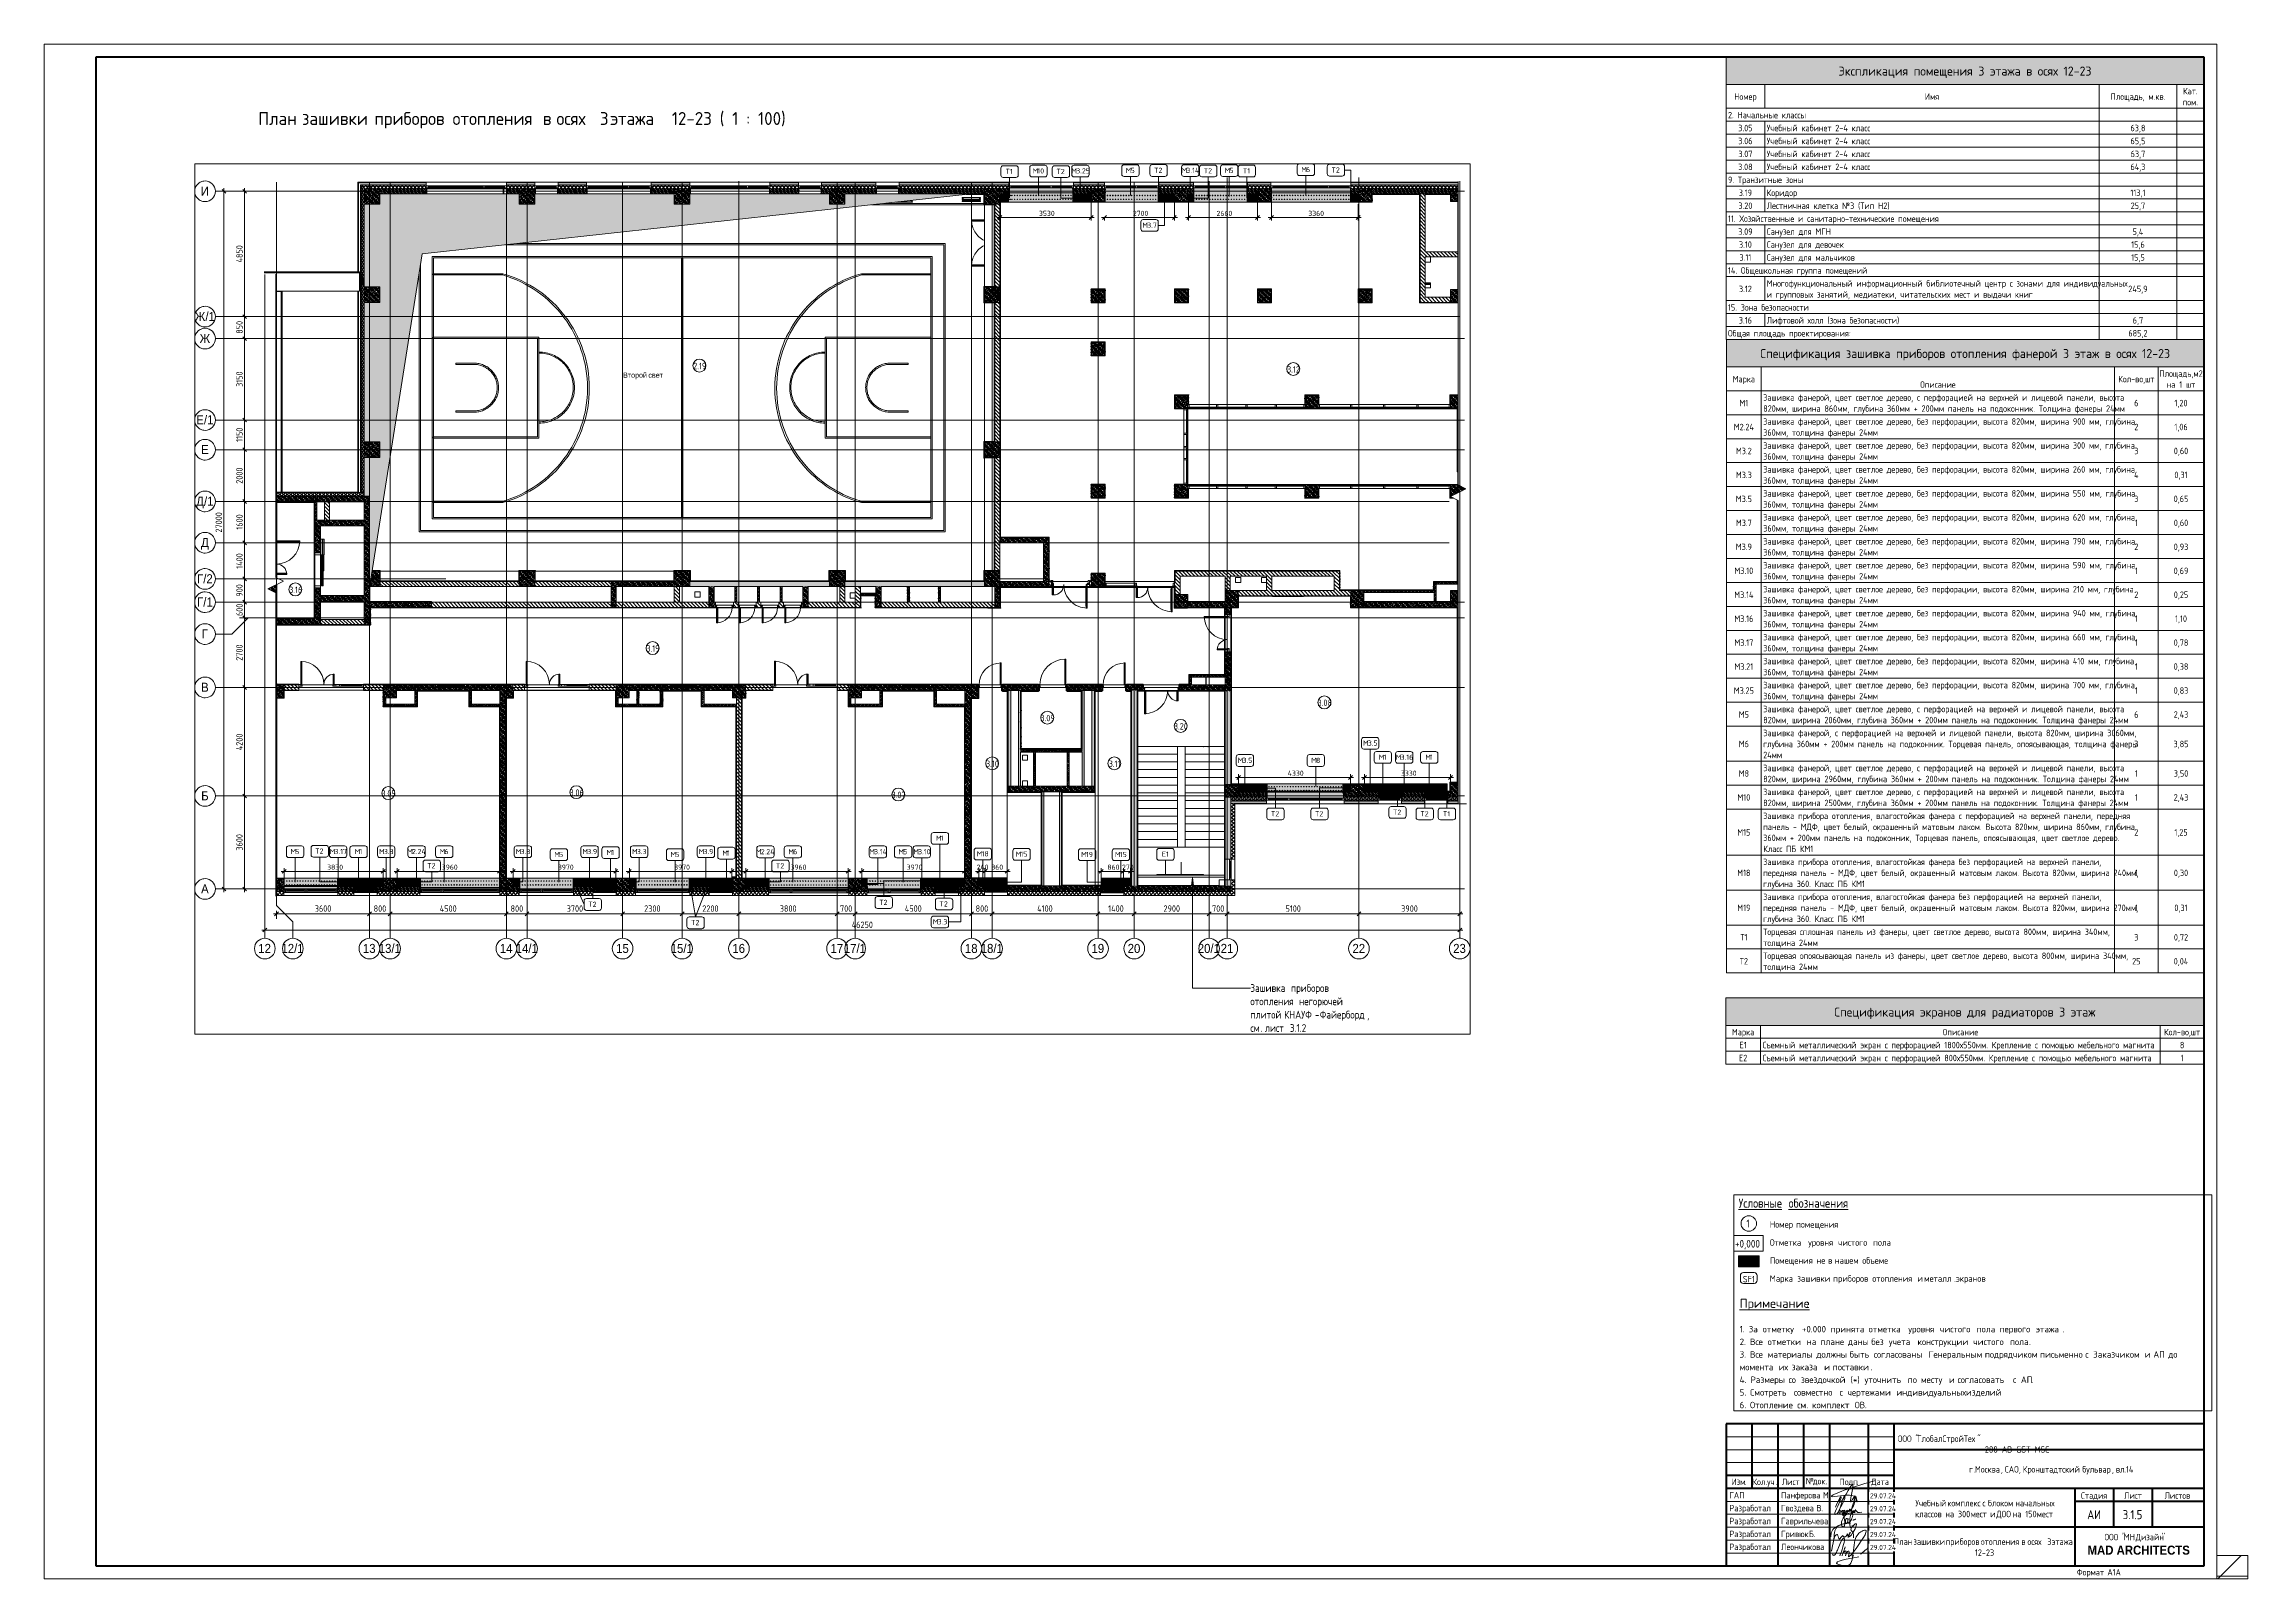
# Paper-space layout 'Layout1' of a CAD drawing. Header units: millimetres. Extents: x -841 to 12, y 0 to 594.
# The model-space entities are those that its viewports show. They can reach past a viewport. Long polylines and large blocks are cut down to what shows.
import ezdxf

# ---------------------------------------------------------------- set-up
doc = ezdxf.new("R2010")
doc.units = ezdxf.units.MM
for name, pattern in [('200_ШТРИХ__ш1_п0_6_', [800, 500, -300]), ('ADSK_Штрих_ш2 п1', [300, 200, -100]), ('Осевая', [15875, 3175, -2381.25, 7937.5, -2381.25]), ('Скрыто', [7.14375, 4.7625, -2.38125])]:
    doc.linetypes.add(name, pattern=pattern)
for name, color, linetype, lineweight in [('A-ANNO-DIMS', 7, 'Continuous', 9), ('A-ANNO-DIMS-100', 7, 'Continuous', 9), ('A-ANNO-NOTE', 7, 'Continuous', 9), ('A-AREA-IDEN', 7, 'Continuous', 9), ('A-DETL', 7, 'Continuous', 5), ('A-DETL-1', 7, 'Continuous', 9), ('A-DETL-2', 7, 'ADSK_Штрих_ш2 п1', 9), ('A-DETL-GENF', 7, 'Continuous', 9), ('A-DETL-MBND-1', 7, '200_ШТРИХ__ш1_п0_6_', 9), ('A-GENM-4', 7, 'Continuous', 9), ('A-GLAZ-2', 7, 'Continuous', 9), ('A-GLAZ-CURT-2', 7, 'Continuous', 9), ('A-GLAZ-CWMG-3', 7, 'Continuous', 9), ('A-WALL-3', 7, 'Continuous', 9), ('A-WALL-4', 7, 'Continuous', 13), ('G-ANNO-LEGN', 7, 'Continuous', 9), ('G-ANNO-SCHD', 7, 'Continuous', 9), ('G-ANNO-TEXT', 7, 'Continuous', 9), ('G-ANNO-TTLB', 7, 'Скрыто', 9), ('I-WALL', 7, 'Continuous', 5), ('I-WALL-5', 7, 'Continuous', 9), ('M-EQPM-1', 7, 'Continuous', 9), ('S-COLS-2', 7, 'Continuous', 9), ('S-STRS-2', 7, 'Continuous', 9), ('Знаки', 7, 'Continuous', 9), ('Марки для знаков', 7, 'Continuous', 9), ('Оси', 7, 'Continuous', 9), ('Оси-1', 7, 'Continuous', 20), ('Оси-2', 7, 'Осевая', 9)]:
    doc.layers.add(name, color=color, linetype=linetype, lineweight=lineweight)
for name, color, linetype, lineweight, true_color in [('A-DETL-GENF-5', 7, 'Continuous', 9, 0x8d9194), ('A-DETL-GENF-6', 7, 'Continuous', 9, 0xaaaaaa), ('A-DETL-GENF-7', 7, 'Continuous', 9, 0xe2e2e2), ('A-DETL-GENF-8', 7, 'Continuous', 9, 0xf5f5f5), ('A-DOOR-5', 7, 'Continuous', 9, 0xaaaaaa), ('A-DOOR-6', 7, 'Continuous', 9, 0xe2e2e2), ('A-DOOR-FRAM-4', 7, 'Continuous', 9, 0xe2e2e2), ('A-DOOR-FRAM-5', 7, 'Continuous', 9, 0xaaaaaa), ('A-FLOR-3', 7, 'Continuous', 9, 0xaaaaaa), ('G-ANNO-TEXT-1', 7, 'Continuous', 9, 0x3c3c3c), ('G-ANNO-TEXT-2', 7, 'Continuous', 9, 0x008000), ('I-WALL-6', 7, 'Continuous', 9, 0x787878), ('I-WALL-7', 9, 'Continuous', 9, 0x808080), ('Знаки-1', 7, 'Continuous', 9, 0xd7cfbf), ('Знаки-2', 7, 'Continuous', 9, 0x383838), ('Знаки-3', 7, 'Continuous', 9, 0xddaaaa)]:
    doc.layers.add(name, color=color, linetype=linetype, lineweight=lineweight, true_color=true_color)
doc.layers.add('G-ANNO-NPLT', color=7, linetype='Continuous', plot=False)
doc.styles.add('Arial_1', font='arial.ttf', dxfattribs={"width": 0.9, "height": 350})
doc.styles.add('Arial_B', font='', dxfattribs={"width": 0.9, "height": 3.5})
doc.styles.add('Century Gothic', font='GOTHIC.TTF', dxfattribs={"width": 0.9, "height": 200})
doc.styles.add('GOST Common', font='GOST_Common.ttf', dxfattribs={"width": 0.9, "height": 250})
doc.styles.add('GOST Common_1', font='GOST_Common.ttf', dxfattribs={"height": 200})
doc.styles.add('GOST Common_2', font='GOST_Common.ttf', dxfattribs={"width": 0.9, "height": 300})
doc.styles.add('GOST Common_3', font='GOST_Common.ttf', dxfattribs={"height": 250})
doc.styles.add('GOST Common_4', font='GOST_Common.ttf', dxfattribs={"width": 0.9, "height": 350})
doc.styles.add('GOST Common_5', font='GOST_Common.ttf', dxfattribs={"height": 3.5})
doc.styles.add('GOST Common_6', font='GOST_Common.ttf', dxfattribs={"width": 0.9, "height": 2.5})
doc.styles.add('GOST Common_7', font='GOST_Common.ttf', dxfattribs={"width": 0.9, "height": 3.5})
doc.styles.add('GOST Common_8', font='GOST_Common.ttf', dxfattribs={"width": 0.9, "height": 2})
doc.styles.add('GOST Common_9', font='GOST_Common.ttf', dxfattribs={"height": 5})
doc.styles.add('ISOCPEUR', font='isocpeur.ttf', dxfattribs={"width": 0.9, "height": 250})
doc.styles.add('ISOCPEUR_1', font='isocpeur.ttf', dxfattribs={"width": 0.9, "height": 200})
doc.styles.add('ISOCPEUR_2', font='isocpeur.ttf', dxfattribs={"height": 250})
doc.styles.add('ISOCPEUR_3', font='isocpeur.ttf', dxfattribs={"height": 350})
doc.styles.get('Arial_B').set_extended_font_data('Arial', bold=True)
doc.dimstyles.new('ISO-2_0_0_9К_Средний_округл2', dxfattribs={"dimscale": 304.8, "dimtxt": 199.196235, "dimasz": 0.492126, "dimexe": 0.393701, "dimexo": 0, "dimgap": 0, "dimtad": 1, "dimdec": 0, "dimrnd": 10, "dimzin": 0, "dimdsep": 46, "dimtxsty": 'ISOCPEUR_1', "dimblk1": 'OBLIQUE', "dimblk2": 'OBLIQUE', "dimsah": 1, "dimcen": 0.09, "dimdle": 0.393701, "dimazin": 0, "dimtfac": 1, "dimtdec": 4, "dimtix": 1, "dimtmove": 0, "dimatfit": 3, "dimfxl": 1, "dimtvp": 1, "dimtolj": 1, "dimtzin": 0, "dimarcsym": 2})
doc.dimstyles.new('ISO-2_5_0_9К_БОЛЬШОЙ', dxfattribs={"dimscale": 304.8, "dimtxt": 248.995294, "dimasz": 0.492126, "dimexe": 0.393701, "dimexo": 0.984252, "dimgap": 0, "dimtad": 1, "dimdec": 0, "dimrnd": 10, "dimzin": 0, "dimdsep": 46, "dimtxsty": 'ISOCPEUR', "dimblk1": 'OBLIQUE', "dimblk2": 'OBLIQUE', "dimsah": 1, "dimcen": 0.09, "dimdle": 0.393701, "dimazin": 0, "dimtfac": 1, "dimtdec": 4, "dimtix": 1, "dimtmove": 0, "dimatfit": 3, "dimfxl": 1, "dimtvp": 1, "dimtolj": 1, "dimtzin": 0, "dimarcsym": 2})
doc.dimstyles.new('ISO-2_5_0_9К_БОЛЬШОЙ_1', dxfattribs={"dimscale": 304.8, "dimtxt": 248.995294, "dimasz": 0.492126, "dimexe": 0.393701, "dimexo": 0.984252, "dimgap": 0, "dimtad": 1, "dimdec": 0, "dimrnd": 10, "dimzin": 0, "dimdsep": 46, "dimtxsty": 'ISOCPEUR', "dimblk1": 'OBLIQUE', "dimblk2": 'OBLIQUE', "dimsah": 1, "dimcen": 0.09, "dimdle": 0.393701, "dimazin": 0, "dimtfac": 1, "dimtdec": 4, "dimtix": 1, "dimtmove": 2, "dimatfit": 3, "dimfxl": 1, "dimtvp": 1, "dimtolj": 1, "dimtzin": 0, "dimarcsym": 2})
pattern_1 = [(45, (96349.85, 0), (-57.02463, 57.02463), []), (45, (96406.87, 0), (-57.02463, 57.02463), [100.806, -20.161, 3.353, -16.808])]
pattern_2 = [(135, (96349.85, 0), (-35.35534, -35.35534), [])]
pattern_3 = [(45, (96349.85, 0), (-70.71068, 70.71068), []), (135, (96349.85, 0), (-70.71068, -70.71068), [])]
pattern_4 = [(135, (96349.85, 0), (-70.71068, -70.71068), [])]
pattern_5 = [(135, (96349.85, 0), (-75.43415, -75.43415), [106.68, -17.78, 3.556, -17.78]), (135, (96349.85, 75.39), (-75.43415, -75.43415), []), (50, (96349.85, 0), (127.52922, -11.15758), [13.335, -146.685]), (355, (96349.85, 0), (-24.66966, 133.74002), [10.668, -117.348]), (100.451, (96360.48, -0.93), (102.85973, 122.58178), [11.333, -124.663]), (46.184, (96349.85, 35.56), (189.75516, -29.43036), [20.002, -220.027]), (96.636, (96365.66, 33.1), (166.1822, 173.1996), [17, -186.995]), (351.184, (96349.85, 35.56), (166.18393, 173.1976), [16.002, -176.022]), (21, (96367.63, 26.67), (106.13027, -71.58603), [13.335, -146.685]), (326, (96367.63, 26.67), (43.26188, 128.93175), [10.668, -117.348]), (71.451, (96376.47, 20.7), (149.39198, 57.34505), [11.333, -124.663]), (37.5, (96349.85, 0), (2.162228, 59.188357), [3.353, -112.573, 3.353, -115.773, -117.792]), (37.5, (96349.85, 0), (2.162228, 59.188357), [-235.052, 3.353, -114.44]), (7.5, (96349.85, 0), (46.773857, 70.12615), [3.353, -64.567, 3.353, -109.906, -44.894]), (7.5, (96349.85, 0), (46.773857, 70.12615), [-181.178, 3.353, -41.542]), (327.5, (96310.2, 0), (94.91367, -4.010093), [3.353, -41.097, 3.353, -135.331, -184.023]), (327.5, (96310.2, 0), (94.91367, -4.010093), [-183.134, 3.353, -180.67]), (317.5, (96292.42, 0), (103.69057, 17.79882), [3.353, -54.432, 3.353, -88.748, -130.683]), (317.5, (96292.42, 0), (103.69057, 17.79882), [-149.885, 3.353, -127.33])]
pattern_6 = [(45, (96349.85, 0), (-35.35534, 35.35534), [])]
pattern_7 = [(0, (96349.85, 0), (121.92, 30.48), [10.058, -81.382, 10.058, -81.382, -487.68]), (0, (96349.85, 0), (121.92, 30.48), [-182.88, 10.058, -172.822, 10.058, -81.382, -213.36]), (0, (96349.85, 0), (121.92, 30.48), [-457.2, 10.058, -50.902, 10.058, -142.342]), (120, (96395.57, 15.24), (-87.356454, 90.345817), [10.058, -81.382, 10.058, -81.382, -487.68]), (120, (96395.57, 15.24), (-87.356454, 90.345817), [-182.88, 10.058, -172.822, 10.058, -81.382, -213.36]), (120, (96395.57, 15.24), (-87.356454, 90.345817), [-457.2, 10.058, -50.902, 10.058, -142.342]), (240, (96410.81, 76.2), (-34.563546, -120.825817), [10.058, -81.382, 10.058, -81.382, -487.68]), (240, (96410.81, 76.2), (-34.563546, -120.825817), [-182.88, 10.058, -172.822, 10.058, -81.382, -213.36]), (240, (96410.81, 76.2), (-34.563546, -120.825817), [-457.2, 10.058, -50.902, 10.058, -142.342])]

psp = doc.layouts.get("Layout1")

# ---------------------------------------------------------------- texts
at = {"layer": 'G-ANNO-SCHD', "line_spacing_factor": 1.022761}
for s, insert, char_height, width, attachment_point, style in [('Экспликация помещения 3 этажа в осях 12-23', (-97.5, 585.3), 3.5, 118.8509, 2, 'GOST Common_5'), ('Номер', (-182.5, 574.92), 2.5, 9.896, 2, 'GOST Common_6'), ('Имя', (-110.29, 574.92), 2.5, 6.1548, 2, 'GOST Common_6'), ('Площадь, м.кв.', (-30.57, 574.92), 2.5, 23.8349, 2, 'GOST Common_6'), ('Кат.\\Pпом.', (-10.29, 577.05), 2.5, 7.5125, 2, 'GOST Common_6'), ('2. Начальные классы', (-189.25, 567.77), 2.5, 33.7611, 1, 'GOST Common_6'), ('3.05', (-182.5, 562.76), 2.5, 6.4264, 2, 'GOST Common_6'), ('3.06', (-182.5, 557.75), 2.5, 6.4264, 2, 'GOST Common_6'), ('Учебный кабинет 2-4 класс', (-174.25, 562.76), 2.5, 45.3768, 1, 'GOST Common_6'), ('Учебный кабинет 2-4 класс', (-174.25, 557.75), 2.5, 45.3768, 1, 'GOST Common_6'), ('63,8', (-30.57, 562.76), 2.5, 6.5471, 2, 'GOST Common_6'), ('65,5', (-30.57, 557.75), 2.5, 6.5471, 2, 'GOST Common_6'), ('3.08', (-182.5, 547.73), 2.5, 6.4264, 2, 'GOST Common_6'), ('3.07', (-182.5, 552.74), 2.5, 6.4264, 2, 'GOST Common_6'), ('Учебный кабинет 2-4 класс', (-174.25, 552.74), 2.5, 45.3768, 1, 'GOST Common_6'), ('Учебный кабинет 2-4 класс', (-174.25, 547.73), 2.5, 45.3768, 1, 'GOST Common_6'), ('64,3', (-30.57, 547.73), 2.5, 6.8186, 2, 'GOST Common_6'), ('63,7', (-30.57, 552.74), 2.5, 6.5471, 2, 'GOST Common_6'), ('9. Транзитные зоны', (-189.25, 542.72), 2.5, 32.1318, 1, 'GOST Common_6'), ('3.19', (-182.5, 537.71), 2.5, 5.9135, 2, 'GOST Common_6'), ('Коридор', (-174.25, 537.71), 2.5, 13.3656, 1, 'GOST Common_6'), ('113,1', (-30.57, 537.71), 2.5, 6.8789, 2, 'GOST Common_6'), ('3.20', (-182.5, 532.69), 2.5, 6.4264, 2, 'GOST Common_6'), ('Лестничная клетка №3 (Тип Н2)', (-174.25, 532.69), 2.5, 52.4971, 1, 'GOST Common_6'), ('25,7', (-30.57, 532.69), 2.5, 6.5471, 2, 'GOST Common_6'), ('11. Хозяйственные и санитарно-технические помещения', (-189.25, 527.68), 2.5, 92.8052, 1, 'GOST Common_6'), ('3.09', (-182.5, 522.67), 2.5, 6.4264, 2, 'GOST Common_6'), ('Санузел для МГН', (-174.25, 522.67), 2.5, 27.1537, 1, 'GOST Common_6'), ('5,4', (-30.57, 522.67), 2.5, 4.948, 2, 'GOST Common_6'), ('3.10', (-182.5, 517.66), 2.5, 5.9135, 2, 'GOST Common_6'), ('3.11', (-182.5, 512.65), 2.5, 5.4006, 2, 'GOST Common_6'), ('Санузел для девочек', (-174.25, 517.66), 2.5, 33.8214, 1, 'GOST Common_6'), ('Санузел для мальчиков', (-174.25, 512.65), 2.5, 38.1057, 1, 'GOST Common_6'), ('15,5', (-30.57, 512.65), 2.5, 6.0341, 2, 'GOST Common_6'), ('15,6', (-30.57, 517.66), 2.5, 6.0341, 2, 'GOST Common_6'), ('14. Общешкольная группа помещений', (-189.25, 507.64), 2.5, 60.8846, 1, 'GOST Common_6'), ('3.12', (-182.5, 500.49), 2.5, 5.9135, 2, 'GOST Common_6'), ('Многофункциональный информационный библиотечный центр с зонами для индивидуальных\\Pи групповых занятий, медиатеки, читательских мест и выдачи книг', (-174.25, 502.62), 2.5, 150.8537, 1, 'GOST Common_6'), ('245,9', (-30.57, 500.49), 2.5, 8.6892, 2, 'GOST Common_6'), ('15. Зона безопасности', (-189.25, 493.35), 2.5, 36.4764, 1, 'GOST Common_6'), ('3.16', (-182.5, 488.34), 2.5, 5.9135, 2, 'GOST Common_6'), ('Лифтовой холл (зона безопасности)', (-174.25, 488.34), 2.5, 59.0743, 1, 'GOST Common_6'), ('6,7', (-30.57, 488.34), 2.5, 4.6765, 2, 'GOST Common_6'), ('Общая площадь проектирования:', (-189.25, 483.33), 2.5, 54.5789, 1, 'GOST Common_6'), ('685,2', (-30.57, 483.33), 2.5, 8.4176, 2, 'GOST Common_6'), ('Спецификация зашивка приборов отопления фанерой 3 этаж в осях 12-23', (-97.44, 475.99), 3.5, 190.947, 2, 'GOST Common_5'), ('Марка', (-183.1, 465.6), 2.5, 10.4391, 2, 'GOST Common_6'), ('Описание', (-107.99, 463.47), 2.5, 15.2664, 2, 'GOST Common_6'), ('Кол-во,шт', (-31.19, 465.6), 2.5, 17.2577, 2, 'GOST Common_6'), ('Площадь,м2\\Pна 1 шт', (-13.9, 467.73), 2.5, 19.3998, 2, 'GOST Common_6'), ('М1', (-183.1, 456.33), 2.5, 3.7713, 2, 'GOST Common_6'), ('Зашивка фанерой, цвет светлое дерево, с перфорацией на верхней и лицевой панели, высота\\P820мм, ширина 860мм, глубина 360мм + 200мм панель на подоконник. Толщина фанеры 24мм', (-175.61, 458.46), 2.5, 154.3837, 1, 'GOST Common_6'), ('\\fGOST Common|b0|i0|c204|p34|;\\W.9;6', (-31.19, 456.33), 2.5, 1.8706, 2, 'GOST Common_6'), ('1,20', (-13.9, 456.33), 2.5, 6.0341, 2, 'GOST Common_6'), ('М2.24', (-183.1, 447.06), 2.5, 9.1116, 2, 'GOST Common_6'), ('Зашивка фанерой, цвет светлое дерево, без перфорации, высота 820мм, ширина 900 мм, глубина\\P360мм, толщина фанеры 24мм', (-175.61, 449.19), 2.5, 159.6033, 1, 'GOST Common_6'), ('\\fGOST Common|b0|i0|c204|p34|;\\W.9;2', (-31.19, 447.06), 2.5, 1.8706, 2, 'GOST Common_6'), ('1,06', (-13.9, 447.06), 2.5, 6.0341, 2, 'GOST Common_6'), ('М3.2', (-183.1, 437.78), 2.5, 6.9694, 2, 'GOST Common_6'), ('Зашивка фанерой, цвет светлое дерево, без перфорации, высота 820мм, ширина 300 мм, глубина\\P360мм, толщина фанеры 24мм', (-175.61, 439.91), 2.5, 159.6033, 1, 'GOST Common_6'), ('\\fGOST Common|b0|i0|c204|p34|;\\W.9;3', (-31.19, 437.78), 2.5, 1.8706, 2, 'GOST Common_6'), ('0,60', (-13.9, 437.78), 2.5, 6.5471, 2, 'GOST Common_6'), ('М3.3', (-183.1, 428.51), 2.5, 6.9694, 2, 'GOST Common_6'), ('Зашивка фанерой, цвет светлое дерево, без перфорации, высота 820мм, ширина 260 мм, глубина\\P360мм, толщина фанеры 24мм', (-175.61, 430.64), 2.5, 159.6033, 1, 'GOST Common_6'), ('\\fGOST Common|b0|i0|c204|p34|;\\W.9;4', (-31.19, 428.51), 2.5, 2.1421, 2, 'GOST Common_6'), ('0,31', (-13.9, 428.51), 2.5, 6.0341, 2, 'GOST Common_6'), ('М3.5', (-183.1, 419.24), 2.5, 6.9694, 2, 'GOST Common_6'), ('Зашивка фанерой, цвет светлое дерево, без перфорации, высота 820мм, ширина 550 мм, глубина\\P360мм, толщина фанеры 24мм', (-175.61, 421.37), 2.5, 159.6033, 1, 'GOST Common_6'), ('\\fGOST Common|b0|i0|c204|p34|;\\W.9;3', (-31.19, 419.24), 2.5, 1.8706, 2, 'GOST Common_6'), ('0,65', (-13.9, 419.24), 2.5, 6.5471, 2, 'GOST Common_6'), ('М3.7', (-183.1, 409.97), 2.5, 6.9694, 2, 'GOST Common_6'), ('Зашивка фанерой, цвет светлое дерево, без перфорации, высота 820мм, ширина 620 мм, глубина\\P360мм, толщина фанеры 24мм', (-175.61, 412.1), 2.5, 159.6033, 1, 'GOST Common_6'), ('\\fGOST Common|b0|i0|c204|p34|;\\W.9;1', (-31.19, 409.97), 2.5, 1.3577, 2, 'GOST Common_6'), ('0,60', (-13.9, 409.97), 2.5, 6.5471, 2, 'GOST Common_6'), ('Зашивка фанерой, цвет светлое дерево, без перфорации, высота 820мм, ширина 790 мм, глубина\\P360мм, толщина фанеры 24мм', (-175.61, 402.82), 2.5, 159.6033, 1, 'GOST Common_6'), ('М3.9', (-183.1, 400.69), 2.5, 6.9694, 2, 'GOST Common_6'), ('Зашивка фанерой, цвет светлое дерево, без перфорации, высота 820мм, ширина 590 мм, глубина\\P360мм, толщина фанеры 24мм', (-175.61, 393.55), 2.5, 159.6033, 1, 'GOST Common_6'), ('\\fGOST Common|b0|i0|c204|p34|;\\W.9;2', (-31.19, 400.69), 2.5, 1.8706, 2, 'GOST Common_6'), ('0,93', (-13.9, 400.69), 2.5, 6.5471, 2, 'GOST Common_6'), ('М3.10', (-183.1, 391.42), 2.5, 8.3271, 2, 'GOST Common_6'), ('Зашивка фанерой, цвет светлое дерево, без перфорации, высота 820мм, ширина 210 мм, глубина\\P360мм, толщина фанеры 24мм', (-175.61, 384.28), 2.5, 159.0904, 1, 'GOST Common_6'), ('\\fGOST Common|b0|i0|c204|p34|;\\W.9;1', (-31.19, 391.42), 2.5, 1.3577, 2, 'GOST Common_6'), ('0,69', (-13.9, 391.42), 2.5, 6.5471, 2, 'GOST Common_6'), ('М3.14', (-183.1, 382.15), 2.5, 8.5987, 2, 'GOST Common_6'), ('\\fGOST Common|b0|i0|c204|p34|;\\W.9;2', (-31.19, 382.15), 2.5, 1.8706, 2, 'GOST Common_6'), ('0,25', (-13.9, 382.15), 2.5, 6.5471, 2, 'GOST Common_6'), ('М3.16', (-183.1, 372.87), 2.5, 8.3271, 2, 'GOST Common_6'), ('Зашивка фанерой, цвет светлое дерево, без перфорации, высота 820мм, ширина 940 мм, глубина\\P360мм, толщина фанеры 24мм', (-175.61, 375), 2.5, 159.8748, 1, 'GOST Common_6'), ('\\fGOST Common|b0|i0|c204|p34|;\\W.9;1', (-31.19, 372.87), 2.5, 1.3577, 2, 'GOST Common_6'), ('1,10', (-13.9, 372.87), 2.5, 5.5212, 2, 'GOST Common_6'), ('М3.17', (-183.1, 363.6), 2.5, 8.3271, 2, 'GOST Common_6'), ('Зашивка фанерой, цвет светлое дерево, без перфорации, высота 820мм, ширина 660 мм, глубина\\P360мм, толщина фанеры 24мм', (-175.61, 365.73), 2.5, 159.6033, 1, 'GOST Common_6'), ('\\fGOST Common|b0|i0|c204|p34|;\\W.9;1', (-31.19, 363.6), 2.5, 1.3577, 2, 'GOST Common_6'), ('0,78', (-13.9, 363.6), 2.5, 6.5471, 2, 'GOST Common_6'), ('М3.21', (-183.1, 354.33), 2.5, 8.3271, 2, 'GOST Common_6'), ('Зашивка фанерой, цвет светлое дерево, без перфорации, высота 820мм, ширина 410 мм, глубина\\P360мм, толщина фанеры 24мм', (-175.61, 356.46), 2.5, 159.3619, 1, 'GOST Common_6'), ('\\fGOST Common|b0|i0|c204|p34|;\\W.9;1', (-31.19, 354.33), 2.5, 1.3577, 2, 'GOST Common_6'), ('0,38', (-13.9, 354.33), 2.5, 6.5471, 2, 'GOST Common_6'), ('М3.25', (-183.1, 345.05), 2.5, 8.84, 2, 'GOST Common_6'), ('Зашивка фанерой, цвет светлое дерево, без перфорации, высота 820мм, ширина 700 мм, глубина\\P360мм, толщина фанеры 24мм', (-175.61, 347.18), 2.5, 159.6033, 1, 'GOST Common_6'), ('\\fGOST Common|b0|i0|c204|p34|;\\W.9;1', (-31.19, 345.05), 2.5, 1.3577, 2, 'GOST Common_6'), ('0,83', (-13.9, 345.05), 2.5, 6.5471, 2, 'GOST Common_6'), ('М5', (-183.1, 335.78), 2.5, 4.2842, 2, 'GOST Common_6'), ('Зашивка фанерой, цвет светлое дерево, с перфорацией на верхней и лицевой панели, высота\\P820мм, ширина 2060мм, глубина 360мм + 200мм панель на подоконник. Толщина фанеры 24мм', (-175.61, 337.91), 2.5, 154.3837, 1, 'GOST Common_6'), ('\\fGOST Common|b0|i0|c204|p34|;\\W.9;6', (-31.19, 335.78), 2.5, 1.8706, 2, 'GOST Common_6'), ('2,43', (-13.9, 335.78), 2.5, 6.8186, 2, 'GOST Common_6'), ('М6', (-183.1, 324.38), 2.5, 4.2842, 2, 'GOST Common_6'), ('Зашивка фанерой, с перфорацией на верхней и лицевой панели, высота 820мм, ширина 3060мм,\\Pглубина 360мм + 200мм панель на подоконник. Торцевая панель, опоясывающая, толщина фанеры\\P24мм', (-175.61, 328.64), 2.5, 160.7799, 1, 'GOST Common_6'), ('\\fGOST Common|b0|i0|c204|p34|;\\W.9;3', (-31.19, 324.38), 2.5, 1.8706, 2, 'GOST Common_6'), ('3,85', (-13.9, 324.38), 2.5, 6.5471, 2, 'GOST Common_6'), ('М8', (-183.1, 312.97), 2.5, 4.2842, 2, 'GOST Common_6'), ('Зашивка фанерой, цвет светлое дерево, с перфорацией на верхней и лицевой панели, высота\\P820мм, ширина 2960мм, глубина 360мм + 200мм панель на подоконник. Толщина фанеры 24мм', (-175.61, 315.1), 2.5, 154.3837, 1, 'GOST Common_6'), ('\\fGOST Common|b0|i0|c204|p34|;\\W.9;1', (-31.19, 312.97), 2.5, 1.3577, 2, 'GOST Common_6'), ('3,50', (-13.9, 312.97), 2.5, 6.5471, 2, 'GOST Common_6'), ('М10', (-183.1, 303.7), 2.5, 5.6419, 2, 'GOST Common_6'), ('Зашивка фанерой, цвет светлое дерево, с перфорацией на верхней и лицевой панели, высота\\P820мм, ширина 2500мм, глубина 360мм + 200мм панель на подоконник. Толщина фанеры 24мм', (-175.61, 305.83), 2.5, 154.3837, 1, 'GOST Common_6'), ('\\fGOST Common|b0|i0|c204|p34|;\\W.9;1', (-31.19, 303.7), 2.5, 1.3577, 2, 'GOST Common_6'), ('2,43', (-13.9, 303.7), 2.5, 6.8186, 2, 'GOST Common_6'), ('М15', (-183.1, 290.17), 2.5, 5.6419, 2, 'GOST Common_6'), ('Зашивка прибора отопления, влагостойкая фанера с перфорацией на верхней панели, передняя\\Pпанель - МДФ, цвет белый, окрашенный матовым лаком. Высота 820мм, ширина 860мм, глубина\\P360мм + 200мм панель на подоконник, Торцевая панель, опоясывающая, цвет светлое дерево.\\PКласс ПБ КМ1', (-175.61, 296.56), 2.5, 158.7585, 1, 'GOST Common_6'), ('\\fGOST Common|b0|i0|c204|p34|;\\W.9;2', (-31.19, 290.17), 2.5, 1.8706, 2, 'GOST Common_6'), ('1,25', (-13.9, 290.17), 2.5, 6.0341, 2, 'GOST Common_6'), ('М18', (-183.1, 274.5), 2.5, 5.6419, 2, 'GOST Common_6'), ('Зашивка прибора отопления, влагостойкая фанера без перфорацией на верхней панели,\\Pпередняя панель - МДФ, цвет белый, окрашенный матовым лаком. Высота 820мм, ширина 240мм,\\Pглубина 360. Класс ПБ КМ1', (-175.61, 278.76), 2.5, 158.3964, 1, 'GOST Common_6'), ('\\fGOST Common|b0|i0|c204|p34|;\\W.9;1', (-31.19, 274.5), 2.5, 1.3577, 2, 'GOST Common_6'), ('0,30', (-13.9, 274.5), 2.5, 6.5471, 2, 'GOST Common_6'), ('Зашивка прибора отопления, влагостойкая фанера без перфорацией на верхней панели,\\Pпередняя панель - МДФ, цвет белый, окрашенный матовым лаком. Высота 820мм, ширина 270мм,\\Pглубина 360. Класс ПБ КМ1', (-175.61, 265.23), 2.5, 158.1249, 1, 'GOST Common_6'), ('М19', (-183.1, 260.97), 2.5, 5.6419, 2, 'GOST Common_6'), ('\\fGOST Common|b0|i0|c204|p34|;\\W.9;1', (-31.19, 260.97), 2.5, 1.3577, 2, 'GOST Common_6'), ('0,31', (-13.9, 260.97), 2.5, 6.0341, 2, 'GOST Common_6'), ('Т1', (-183.1, 249.56), 2.5, 3.4998, 2, 'GOST Common_6'), ('Торцевая сплошная панель из фанеры, цвет светлое дерево, высота 800мм, ширина 340мм,\\Pтолщина 24мм', (-175.61, 251.69), 2.5, 149.8581, 1, 'GOST Common_6'), ('\\fGOST Common|b0|i0|c204|p34|;\\W.9;3', (-31.19, 249.56), 2.5, 1.8706, 2, 'GOST Common_6'), ('0,72', (-13.9, 249.56), 2.5, 6.5471, 2, 'GOST Common_6'), ('Т2', (-183.1, 240.29), 2.5, 4.0127, 2, 'GOST Common_6'), ('Торцевая опоясывающая панель из фанеры, цвет светлое дерево, высота 800мм, ширина 340мм,\\Pтолщина 24мм', (-175.61, 242.42), 2.5, 158.5775, 1, 'GOST Common_6'), ('25', (-31.19, 240.29), 2.5, 3.7412, 2, 'GOST Common_6'), ('0,04', (-13.9, 240.29), 2.5, 6.8186, 2, 'GOST Common_6'), ('Спецификация экранов для радиаторов 3 этаж', (-97.58, 221.13), 3.5, 122.9055, 2, 'GOST Common_5'), ('Марка', (-183.38, 212.88), 2.5, 10.4391, 2, 'GOST Common_6'), ('E1', (-183.38, 207.86), 2.5, 3.2283, 2, 'GOST Common_6'), ('Съемный металлический экран с перфорацией 1800х550мм. Крепление с помощью мебельного магнита', (-175.88, 207.86), 2.5, 167.8097, 1, 'GOST Common_6'), ('Описание', (-99.27, 212.88), 2.5, 15.2664, 2, 'GOST Common_6'), ('Кол-во,шт', (-13.47, 212.88), 2.5, 17.2577, 2, 'GOST Common_6'), ('\\fGOST Common|b0|i0|c204|p34|;\\W.9;8', (-13.47, 207.86), 2.5, 1.8706, 2, 'GOST Common_6'), ('E2', (-183.38, 202.85), 2.5, 3.7412, 2, 'GOST Common_6'), ('Съемный металлический экран с перфорацией 800х550мм. Крепление с помощью мебельного магнита', (-175.88, 202.85), 2.5, 166.452, 1, 'GOST Common_6'), ('\\fGOST Common|b0|i0|c204|p34|;\\W.9;1', (-13.47, 202.85), 2.5, 1.3577, 2, 'GOST Common_6')]:
    psp.add_mtext(s, dxfattribs=dict(at, insert=insert, char_height=char_height, width=width, attachment_point=attachment_point, style=style))
at = {"layer": 'G-ANNO-TTLB', "linetype": 'Continuous', "attachment_point": 1}
for s, insert, char_height, width, style in [('План', (-758.1, 567.69), 5, 18.4388, 'GOST Common_9'), ('\\fGOST Common|b0|i0|c204|p34|; ', (-742.88, 567.69), 5, 2.0844, 'GOST Common_9'), ('зашивки', (-741.16, 567.69), 5, 31.827, 'GOST Common_9'), ('\\fGOST Common|b0|i0|c204|p34|; ', (-714.9, 567.69), 5, 2.0844, 'GOST Common_9'), ('приборов', (-713.18, 567.69), 5, 34.6329, 'GOST Common_9'), ('\\fGOST Common|b0|i0|c204|p34|; ', (-684.61, 567.69), 5, 2.0844, 'GOST Common_9'), ('отопления', (-682.89, 567.69), 5, 40.2447, 'GOST Common_9'), ('\\fGOST Common|b0|i0|c204|p34|; ', (-649.68, 567.69), 5, 2.0844, 'GOST Common_9'), ('\\fGOST Common|b0|i0|c204|p34|;в', (-647.96, 567.69), 5, 4.3291, 'GOST Common_9'), ('\\fGOST Common|b0|i0|c204|p34|; ', (-644.39, 567.69), 5, 2.0844, 'GOST Common_9'), ('осях', (-642.67, 567.69), 5, 16.6751, 'GOST Common_9'), (' 3 ', (-628.91, 567.69), 5, 8.4979, 'GOST Common_9'), ('этажа', (-621.9, 567.69), 5, 25.2532, 'GOST Common_9'), (' 12-23 ( 1 : 100)', (-601.07, 567.69), 5, 52.5907, 'GOST Common_9'), ('ООО', (-123.53, 55.52), 2.5, 6.4937, 'GOST Common_6'), (' "', (-118.17, 55.52), 2.5, 2.5975, 'GOST Common_6'), ('ГлобалСтройТех', (-116.03, 55.52), 2.5, 28.2114, 'GOST Common_6'), ('"                                                                               288-AB-GST-MSC', (-92.75, 55.52), 2.5, 105.1974, 'GOST Common_6'), ('\\fGOST Common|b0|i0|c204|p34|;\\W.9;г', (-95.9, 43.66), 2.5, 1.9481, 'GOST Common_6'), ('Москва', (-93.64, 43.66), 2.5, 12.1215, 'GOST Common_6'), ('САО', (-82.09, 43.66), 2.5, 6.5658, 'GOST Common_6'), ('Кронштадтский', (-75.12, 43.66), 2.5, 26.9848, 'GOST Common_6'), ('\\fGOST Common|b0|i0|c204|p34|;\\W.9; ', (-52.86, 43.66), 2.5, 0.938, 'GOST Common_6'), ('бульвар', (-52.08, 43.66), 2.5, 13.8532, 'GOST Common_6'), ('вл', (-39.11, 43.66), 2.5, 3.8962, 'GOST Common_6'), ('.14', (-35.89, 43.66), 2.5, 4.3291, 'GOST Common_6'), ('\\fGOST Common|b0|i0|c204|p34|;\\W.9;.', (-94.29, 43.66), 2.5, 0.7937, 'GOST Common_6'), (', ', (-83.64, 43.66), 2.5, 1.8759, 'GOST Common_6'), (', ', (-76.67, 43.66), 2.5, 1.8759, 'GOST Common_6'), (', ', (-40.65, 43.66), 2.5, 1.8759, 'GOST Common_6'), ('Учебный', (-116.7, 30.59), 2.5, 14.0696, 'GOST Common_6'), ('классов', (-116.82, 26.36), 2.5, 13.2759, 'GOST Common_6'), ('\\fGOST Common|b0|i0|c204|p34|;\\W.9; ', (-105.87, 26.36), 2.5, 0.938, 'GOST Common_6'), ('\\fGOST Common|b0|i0|c204|p34|;\\W.9; ', (-105.1, 30.59), 2.5, 0.938, 'GOST Common_6'), ('на', (-105.1, 26.36), 2.5, 4.1127, 'GOST Common_6'), ('комплекс', (-104.32, 30.59), 2.5, 15.5127, 'GOST Common_6'), (' 300 ', (-101.7, 26.36), 2.5, 7.7203, 'GOST Common_6'), ('мест', (-95.33, 26.36), 2.5, 8.2253, 'GOST Common_6'), ('\\fGOST Common|b0|i0|c204|p34|;\\W.9; ', (-91.52, 30.59), 2.5, 0.938, 'GOST Common_6'), ('\\fGOST Common|b0|i0|c204|p34|;\\W.9;с', (-90.75, 30.59), 2.5, 1.6595, 'GOST Common_6'), ('\\fGOST Common|b0|i0|c204|p34|;\\W.9; ', (-89.38, 30.59), 2.5, 0.938, 'GOST Common_6'), ('\\fGOST Common|b0|i0|c204|p34|;\\W.9; ', (-88.55, 26.36), 2.5, 0.938, 'GOST Common_6'), ('блоком', (-88.61, 30.59), 2.5, 11.9051, 'GOST Common_6'), ('\\fGOST Common|b0|i0|c204|p34|;\\W.9;и', (-87.77, 26.36), 2.5, 1.9481, 'GOST Common_6'), ('\\fGOST Common|b0|i0|c204|p34|;\\W.9; ', (-86.17, 26.36), 2.5, 0.938, 'GOST Common_6'), ('ДОО', (-85.39, 26.36), 2.5, 6.7823, 'GOST Common_6'), ('\\fGOST Common|b0|i0|c204|p34|;\\W.9; ', (-79.8, 26.36), 2.5, 0.938, 'GOST Common_6'), ('на', (-79.02, 26.36), 2.5, 4.1127, 'GOST Common_6'), ('\\fGOST Common|b0|i0|c204|p34|;\\W.9; ', (-78.78, 30.59), 2.5, 0.938, 'GOST Common_6'), ('начальных', (-78.01, 30.59), 2.5, 18.1823, 'GOST Common_6'), (' 150 ', (-75.63, 26.36), 2.5, 7.143, 'GOST Common_6'), ('мест', (-69.73, 26.36), 2.5, 8.2253, 'GOST Common_6'), ('АИ', (-50.19, 26.62), 3.5, 6.5658, 'GOST Common_7'), ('3.1.5', (-36.45, 26.62), 3.5, 9.5962, 'GOST Common_7'), ('План', (-125.04, 15.66), 2.5, 8.2253, 'GOST Common_6'), ('\\fGOST Common|b0|i0|c204|p34|;\\W.9; ', (-118.25, 15.66), 2.5, 0.938, 'GOST Common_6'), ('зашивки', (-117.48, 15.66), 2.5, 14.2139, 'GOST Common_6'), ('\\fGOST Common|b0|i0|c204|p34|;\\W.9; ', (-105.75, 15.66), 2.5, 0.938, 'GOST Common_6'), ('приборов', (-104.98, 15.66), 2.5, 15.5848, 'GOST Common_6'), ('12-23', (-93.67, 11.42), 2.5, 9.1633, 'GOST Common_6'), ('\\fGOST Common|b0|i0|c204|p34|;\\W.9; ', (-92.12, 15.66), 2.5, 0.938, 'GOST Common_6'), ('отопления', (-91.35, 15.66), 2.5, 18.038, 'GOST Common_6'), ('\\fGOST Common|b0|i0|c204|p34|;\\W.9; ', (-76.46, 15.66), 2.5, 0.938, 'GOST Common_6'), ('\\fGOST Common|b0|i0|c204|p34|;\\W.9;в', (-75.69, 15.66), 2.5, 1.9481, 'GOST Common_6'), ('\\fGOST Common|b0|i0|c204|p34|;\\W.9; ', (-74.08, 15.66), 2.5, 0.938, 'GOST Common_6'), ('осях', (-73.31, 15.66), 2.5, 7.5038, 'GOST Common_6'), (' 3 ', (-67.12, 15.66), 2.5, 3.824, 'GOST Common_6'), ('этажа', (-63.96, 15.66), 2.5, 11.1835, 'GOST Common_6')]:
    psp.add_mtext(s, dxfattribs=dict(at, insert=insert, char_height=char_height, width=width, style=style))

msp = doc.modelspace()

# ---------------------------------------------------------------- texts
at = {"layer": 'A-AREA-IDEN', "char_height": 250, "attachment_point": 1, "style": 'GOST Common'}
for s, insert, width in [('2.19', (151240.2, 20365.1), 606.076), ('3.12', (174223.2, 20233.9), 606.076), ('3.16', (135599.2, 11702.2), 606.076), ('3.19', (149426.3, 9432.6), 606.076), ('3.08', (175405.6, 7329.4), 663.797), ('3.09', (164677.8, 6740.4), 663.797), ('3.20', (169843.8, 6420.8), 663.797), ('3.10', (162571, 4970.1), 606.076), ('3.11', (167322.2, 4970.1), 548.354), ('3.06', (146453.9, 3854.5), 663.797), ('3.05', (139174.7, 3818.7), 663.797), ('3.07', (158915.9, 3763.9), 663.797)]:
    msp.add_mtext(s, dxfattribs=dict(at, insert=insert, width=width))
at = {"layer": 'G-ANNO-TEXT', "attachment_point": 1}
for s, insert, char_height, width, style in [('\\Lобозначения', (185276.3, 20117.7), 350, 3015.948, 'GOST Common_4'), ('\\LУсловные', (183341.5, 20117.7), 350, 2215.063, 'GOST Common_4'), ('\\L\\fGOST Common|b0|i0|c204|p34|;\\W.9;\\L ', (185169.1, 20117.7), 350, 129.873, 'GOST Common_4'), ('Второй', (148529.3, 19986.6), 200, 1096.708, 'Century Gothic'), ('\\fCentury Gothic|b0|i0|c204|p34|;\\W.9; ', (149434.2, 19986.6), 200, 86.582, 'Century Gothic'), ('свет', (149505.6, 19986.6), 200, 663.797, 'Century Gothic'), ('\\fGOST Common|b0|i0|c204|p34|;\\W.9;1', (183641.5, 19303.4), 300, 173.165, 'GOST Common_2'), ('\\LПримечание', (183380.2, 16240.6), 350, 3110.548, 'ISOCPEUR_3'), ('\\L\\fISOCPEUR|b0|i0|c204|p34|;\\L:', (185946.7, 16240.6), 350, 128.27, 'ISOCPEUR_3'), ('1. ', (183380.2, 15192.7), 250, 424.894, 'ISOCPEUR_2'), ('За', (183730.8, 15192.7), 250, 472.996, 'ISOCPEUR_2'), ('\\fISOCPEUR|b0|i0|c204|p34|; ', (184121, 15192.7), 250, 184.388, 'ISOCPEUR_2'), (' +0.000 ', (185635.8, 15192.7), 250, 1539.24, 'ISOCPEUR_2'), ('\\fISOCPEUR|b0|i0|c204|p34|; ', (188222.1, 15192.7), 250, 184.388, 'ISOCPEUR_2'), ('\\fISOCPEUR|b0|i0|c204|p34|; ', (189756.7, 15192.7), 250, 184.388, 'ISOCPEUR_2'), ('\\fISOCPEUR|b0|i0|c204|p34|; ', (190980.4, 15192.7), 250, 184.388, 'ISOCPEUR_2'), ('\\fISOCPEUR|b0|i0|c204|p34|; ', (192402.5, 15192.7), 250, 184.388, 'ISOCPEUR_2'), ('\\fISOCPEUR|b0|i0|c204|p34|; ', (193288.9, 15192.7), 250, 184.388, 'ISOCPEUR_2'), ('\\fISOCPEUR|b0|i0|c204|p34|; ', (194691.2, 15192.7), 250, 184.388, 'ISOCPEUR_2'), ('отметку', (184273.2, 15192.7), 250, 1651.476, 'ISOCPEUR_2'), ('принята', (186905.8, 15192.7), 250, 1595.358, 'ISOCPEUR_2'), ('отметка', (188374.2, 15192.7), 250, 1675.527, 'ISOCPEUR_2'), ('уровня', (189908.8, 15192.7), 250, 1298.734, 'ISOCPEUR_2'), ('чистого', (191132.5, 15192.7), 250, 1539.24, 'ISOCPEUR_2'), ('пола', (192554.6, 15192.7), 250, 889.873, 'ISOCPEUR_2'), ('первого', (193441, 15192.7), 250, 1515.189, 'ISOCPEUR_2'), ('этажа', (194843.3, 15192.7), 250, 1242.616, 'ISOCPEUR_2'), ('\\fISOCPEUR|b0|i0|c204|p34|;.', (195868.5, 15192.7), 250, 88.186, 'ISOCPEUR_2'), ('2. ', (183380.2, 14703.2), 250, 489.029, 'ISOCPEUR_2'), ('Все', (183783.7, 14703.2), 250, 641.35, 'ISOCPEUR_2'), ('\\fISOCPEUR|b0|i0|c204|p34|; ', (184312.9, 14703.2), 250, 184.388, 'ISOCPEUR_2'), ('\\fISOCPEUR|b0|i0|c204|p34|; ', (185827.6, 14703.2), 250, 184.388, 'ISOCPEUR_2'), ('\\fISOCPEUR|b0|i0|c204|p34|; ', (186356.8, 14703.2), 250, 184.388, 'ISOCPEUR_2'), ('\\fISOCPEUR|b0|i0|c204|p34|; ', (187421.7, 14703.2), 250, 184.388, 'ISOCPEUR_2'), ('\\fISOCPEUR|b0|i0|c204|p34|; ', (188327.9, 14703.2), 250, 184.388, 'ISOCPEUR_2'), ('без', (188480.1, 14703.2), 250, 633.333, 'ISOCPEUR_2'), ('\\fISOCPEUR|b0|i0|c204|p34|; ', (189002.6, 14703.2), 250, 184.388, 'ISOCPEUR_2'), ('\\fISOCPEUR|b0|i0|c204|p34|; ', (190113.9, 14703.2), 250, 184.388, 'ISOCPEUR_2'), ('\\fISOCPEUR|b0|i0|c204|p34|; ', (192270.2, 14703.2), 250, 184.388, 'ISOCPEUR_2'), ('\\fISOCPEUR|b0|i0|c204|p34|; ', (193692.3, 14703.2), 250, 184.388, 'ISOCPEUR_2'), ('отметки', (184465, 14703.2), 250, 1651.476, 'ISOCPEUR_2'), ('на', (185979.7, 14703.2), 250, 456.962, 'ISOCPEUR_2'), ('плане', (186508.9, 14703.2), 250, 1106.329, 'ISOCPEUR_2'), ('даны', (187573.9, 14703.2), 250, 913.924, 'ISOCPEUR_2'), ('учета', (189154.7, 14703.2), 250, 1162.447, 'ISOCPEUR_2'), ('конструкции', (190266, 14703.2), 250, 2429.113, 'ISOCPEUR_2'), ('чистого', (192422.3, 14703.2), 250, 1539.24, 'ISOCPEUR_2'), ('пола', (193844.5, 14703.2), 250, 889.873, 'ISOCPEUR_2'), ('\\fISOCPEUR|b0|i0|c204|p34|;.', (194578.7, 14703.2), 250, 88.186, 'ISOCPEUR_2'), ('3. ', (183380.2, 14213.7), 250, 489.029, 'ISOCPEUR_2'), ('Все', (183783.7, 14213.7), 250, 641.35, 'ISOCPEUR_2'), ('\\fISOCPEUR|b0|i0|c204|p34|; ', (184312.9, 14213.7), 250, 184.388, 'ISOCPEUR_2'), ('\\fISOCPEUR|b0|i0|c204|p34|; ', (186198, 14213.7), 250, 184.388, 'ISOCPEUR_2'), ('\\fISOCPEUR|b0|i0|c204|p34|; ', (187487.9, 14213.7), 250, 184.388, 'ISOCPEUR_2'), ('быть', (187640, 14213.7), 250, 945.991, 'ISOCPEUR_2'), ('\\fISOCPEUR|b0|i0|c204|p34|; ', (188420.5, 14213.7), 250, 184.388, 'ISOCPEUR_2'), ('\\fISOCPEUR|b0|i0|c204|p34|; ', (190543.8, 14213.7), 250, 184.388, 'ISOCPEUR_2'), ('Генеральным', (190695.9, 14213.7), 250, 2453.164, 'ISOCPEUR_2'), ('\\fISOCPEUR|b0|i0|c204|p34|; ', (192720, 14213.7), 250, 184.388, 'ISOCPEUR_2'), ('\\fISOCPEUR|b0|i0|c204|p34|; ', (194856.5, 14213.7), 250, 184.388, 'ISOCPEUR_2'), ('\\fISOCPEUR|b0|i0|c204|p34|; ', (196609.4, 14213.7), 250, 184.388, 'ISOCPEUR_2'), ('\\fISOCPEUR|b0|i0|c204|p34|; ', (196913.7, 14213.7), 250, 184.388, 'ISOCPEUR_2'), ('Заказчиком', (197065.8, 14213.7), 250, 2236.708, 'ISOCPEUR_2'), ('\\fISOCPEUR|b0|i0|c204|p34|; ', (198911.3, 14213.7), 250, 184.388, 'ISOCPEUR_2'), ('\\fISOCPEUR|b0|i0|c204|p34|; ', (199242, 14213.7), 250, 184.388, 'ISOCPEUR_2'), ('АП', (199394.1, 14213.7), 250, 513.08, 'ISOCPEUR_2'), ('\\fISOCPEUR|b0|i0|c204|p34|; ', (199817.5, 14213.7), 250, 184.388, 'ISOCPEUR_2'), ('\\fISOCPEUR|b0|i0|c204|p34|; ', (200326.8, 14213.7), 250, 184.388, 'ISOCPEUR_2'), ('материалы', (184465, 14213.7), 250, 2100.421, 'ISOCPEUR_2'), ('должны', (186350.2, 14213.7), 250, 1378.902, 'ISOCPEUR_2'), ('согласованы', (188572.7, 14213.7), 250, 2389.029, 'ISOCPEUR_2'), ('подрядчиком', (192872.1, 14213.7), 250, 2405.062, 'ISOCPEUR_2'), ('письменно', (195008.7, 14213.7), 250, 1940.084, 'ISOCPEUR_2'), ('\\fISOCPEUR|b0|i0|c204|p34|;с', (196761.5, 14213.7), 250, 184.388, 'ISOCPEUR_2'), ('\\fISOCPEUR|b0|i0|c204|p34|;и', (199063.4, 14213.7), 250, 216.456, 'ISOCPEUR_2'), ('до', (199969.6, 14213.7), 250, 432.911, 'ISOCPEUR_2'), ('\\fISOCPEUR|b0|i0|c204|p34|; ', (184736.2, 13724.3), 250, 184.388, 'ISOCPEUR_2'), ('\\fISOCPEUR|b0|i0|c204|p34|; ', (185245.5, 13724.3), 250, 184.388, 'ISOCPEUR_2'), ('\\fISOCPEUR|b0|i0|c204|p34|; ', (186502.3, 13724.3), 250, 184.388, 'ISOCPEUR_2'), ('\\fISOCPEUR|b0|i0|c204|p34|; ', (186833, 13724.3), 250, 184.388, 'ISOCPEUR_2'), ('заказа', (185397.7, 13724.3), 250, 1338.818, 'ISOCPEUR_2'), ('момента', (183380.2, 13724.3), 250, 1643.459, 'ISOCPEUR_2'), ('их', (184888.3, 13724.3), 250, 432.911, 'ISOCPEUR_2'), ('\\fISOCPEUR|b0|i0|c204|p34|;и', (186654.4, 13724.3), 250, 216.456, 'ISOCPEUR_2'), ('поставки', (186985.2, 13724.3), 250, 1779.746, 'ISOCPEUR_2'), ('\\fISOCPEUR|b0|i0|c204|p34|;.', (188453.6, 13724.3), 250, 88.186, 'ISOCPEUR_2'), (' (*) ', (187514.3, 13234.8), 250, 849.789, 'ISOCPEUR_2'), ('4. ', (183380.2, 13234.8), 250, 513.08, 'ISOCPEUR_2'), ('Размеры', (183803.5, 13234.8), 250, 1595.358, 'ISOCPEUR_2'), ('\\fISOCPEUR|b0|i0|c204|p34|; ', (185119.8, 13234.8), 250, 184.388, 'ISOCPEUR_2'), ('\\fISOCPEUR|b0|i0|c204|p34|; ', (185602.7, 13234.8), 250, 184.388, 'ISOCPEUR_2'), ('звездочкой', (185754.8, 13234.8), 250, 2132.489, 'ISOCPEUR_2'), ('\\fISOCPEUR|b0|i0|c204|p34|; ', (189736.8, 13234.8), 250, 184.388, 'ISOCPEUR_2'), ('\\fISOCPEUR|b0|i0|c204|p34|; ', (190246.2, 13234.8), 250, 184.388, 'ISOCPEUR_2'), ('\\fISOCPEUR|b0|i0|c204|p34|; ', (191330.9, 13234.8), 250, 184.388, 'ISOCPEUR_2'), ('\\fISOCPEUR|b0|i0|c204|p34|; ', (191661.7, 13234.8), 250, 184.388, 'ISOCPEUR_2'), ('\\fISOCPEUR|b0|i0|c204|p34|; ', (193811.4, 13234.8), 250, 184.388, 'ISOCPEUR_2'), ('\\fISOCPEUR|b0|i0|c204|p34|; ', (194115.7, 13234.8), 250, 184.388, 'ISOCPEUR_2'), ('АП', (194267.8, 13234.8), 250, 513.08, 'ISOCPEUR_2'), ('со', (185272, 13234.8), 250, 400.844, 'ISOCPEUR_2'), ('уточнить', (188215.5, 13234.8), 250, 1843.881, 'ISOCPEUR_2'), ('по', (189889, 13234.8), 250, 432.911, 'ISOCPEUR_2'), ('месту', (190398.3, 13234.8), 250, 1130.379, 'ISOCPEUR_2'), ('\\fISOCPEUR|b0|i0|c204|p34|;и', (191483.1, 13234.8), 250, 216.456, 'ISOCPEUR_2'), ('согласовать', (191813.8, 13234.8), 250, 2421.096, 'ISOCPEUR_2'), ('\\fISOCPEUR|b0|i0|c204|p34|;с', (193963.5, 13234.8), 250, 184.388, 'ISOCPEUR_2'), ('\\fISOCPEUR|b0|i0|c204|p34|;.', (194691.2, 13234.8), 250, 88.186, 'ISOCPEUR_2'), ('5. ', (183380.2, 12745.3), 250, 489.029, 'ISOCPEUR_2'), ('Смотреть', (183783.7, 12745.3), 250, 1867.932, 'ISOCPEUR_2'), ('\\fISOCPEUR|b0|i0|c204|p34|; ', (185324.9, 12745.3), 250, 184.388, 'ISOCPEUR_2'), ('\\fISOCPEUR|b0|i0|c204|p34|; ', (187097.6, 12745.3), 250, 184.388, 'ISOCPEUR_2'), ('\\fISOCPEUR|b0|i0|c204|p34|; ', (187401.9, 12745.3), 250, 184.388, 'ISOCPEUR_2'), ('\\fISOCPEUR|b0|i0|c204|p34|; ', (189293.7, 12745.3), 250, 184.388, 'ISOCPEUR_2'), ('\\fISOCPEUR|b0|i0|c204|p34|; ', (191985.8, 12745.3), 250, 184.388, 'ISOCPEUR_2'), ('изделий', (192137.9, 12745.3), 250, 1499.156, 'ISOCPEUR_2'), ('совместно', (185477, 12745.3), 250, 1964.134, 'ISOCPEUR_2'), ('\\fISOCPEUR|b0|i0|c204|p34|;с', (187249.7, 12745.3), 250, 184.388, 'ISOCPEUR_2'), ('чертежами', (187554, 12745.3), 250, 2108.438, 'ISOCPEUR_2'), ('индивидуальных', (189445.8, 12745.3), 250, 3078.48, 'ISOCPEUR_2'), ('\\fISOCPEUR|b0|i0|c204|p34|;.', (193374.8, 12745.3), 250, 88.186, 'ISOCPEUR_2'), ('6. ', (183380.2, 12255.8), 250, 489.029, 'ISOCPEUR_2'), ('Отопление', (183783.7, 12255.8), 250, 2028.269, 'ISOCPEUR_2'), ('\\fISOCPEUR|b0|i0|c204|p34|; ', (185457.2, 12255.8), 250, 184.388, 'ISOCPEUR_2'), ('\\fISOCPEUR|b0|i0|c204|p34|; ', (187679.7, 12255.8), 250, 184.388, 'ISOCPEUR_2'), ('ОВ', (187831.8, 12255.8), 250, 481.013, 'ISOCPEUR_2'), ('см', (185609.3, 12255.8), 250, 424.894, 'ISOCPEUR_2'), ('комплект', (186184.8, 12255.8), 250, 1811.814, 'ISOCPEUR_2'), ('. ', (185959.9, 12255.8), 250, 272.574, 'ISOCPEUR_2'), ('\\fISOCPEUR|b0|i0|c204|p34|;.', (188228.7, 12255.8), 250, 88.186, 'ISOCPEUR_2'), ('Зашивка', (172806.4, -3683), 300, 1789.367, 'GOST Common_2'), ('\\fGOST Common|b0|i0|c204|p34|;\\W.9; ', (174282.8, -3683), 300, 115.443, 'GOST Common_2'), ('приборов', (174378, -3683), 300, 1847.088, 'GOST Common_2'), ('\\fGOST Common|b0|i0|c204|p34|;\\W.9; ', (175902, -3683), 300, 115.443, 'GOST Common_2'), ('\\fGOST Common|b0|i0|c204|p34|;\\W.9; ', (174598.3, -4199), 300, 115.443, 'GOST Common_2'), ('негорючей', (174693.5, -4199), 300, 2135.695, 'GOST Common_2'), ('\\fGOST Common|b0|i0|c204|p34|;\\W.9; ', (176455.7, -4199), 300, 115.443, 'GOST Common_2'), ('отопления', (172806.4, -4199), 300, 2171.771, 'GOST Common_2'), ('плитой', (172806.4, -4714.9), 300, 1471.898, 'GOST Common_2'), ('\\fGOST Common|b0|i0|c204|p34|;\\W.9; ', (174020.8, -4714.9), 300, 115.443, 'GOST Common_2'), ('КНАУФ', (174116.1, -4714.9), 300, 1435.822, 'GOST Common_2'), ('Файерборд', (175491.3, -4714.9), 300, 2222.278, 'GOST Common_2'), ('\\fGOST Common|b0|i0|c204|p34|;\\W.9;-', (175300.8, -4714.9), 300, 230.886, 'GOST Common_2'), (', ', (177324.8, -4714.9), 300, 230.886, 'GOST Common_2'), (' 3.1.2', (174169.7, -5230.8), 300, 959.62, 'GOST Common_2'), ('см', (172806.4, -5230.8), 300, 461.772, 'GOST Common_2'), ('лист', (173366, -5230.8), 300, 974.05, 'GOST Common_2'), ('. ', (173187.4, -5230.8), 300, 216.456, 'GOST Common_2')]:
    msp.add_mtext(s, dxfattribs=dict(at, insert=insert, char_height=char_height, width=width, style=style))
at = {"layer": 'G-ANNO-TEXT-1', "attachment_point": 1}
for s, insert, char_height, width, style in [('Номер', (184547.8, 19246.1), 250, 1130.379, 'GOST Common_3'), ('\\fGOST Common|b0|i0|c204|p34|; ', (185480.4, 19246.1), 250, 104.219, 'GOST Common_3'), ('помещения', (185566.4, 19246.1), 250, 2060.337, 'GOST Common_3'), ('Отметка', (184547.8, 18546.1), 250, 1699.578, 'GOST Common_3'), ('\\fGOST Common|b0|i0|c204|p34|; ', (185950.1, 18546.1), 250, 104.219, 'GOST Common_3'), ('\\fGOST Common|b0|i0|c204|p34|; ', (187107.6, 18546.1), 250, 104.219, 'GOST Common_3'), ('\\fGOST Common|b0|i0|c204|p34|; ', (188463.6, 18546.1), 250, 104.219, 'GOST Common_3'), ('+0,000', (183199.1, 18523.4), 300, 1269.873, 'GOST Common_2'), ('уровня', (186036.1, 18546.1), 250, 1298.734, 'GOST Common_3'), ('чистого', (187193.6, 18546.1), 250, 1539.24, 'GOST Common_3'), ('пола', (188549.6, 18546.1), 250, 889.873, 'GOST Common_3'), ('Помещения', (184550.2, 17849.1), 250, 2084.387, 'GOST Common_3'), ('\\fGOST Common|b0|i0|c204|p34|; ', (186270, 17849.1), 250, 104.219, 'GOST Common_3'), ('\\fGOST Common|b0|i0|c204|p34|; ', (186713.1, 17849.1), 250, 104.219, 'GOST Common_3'), ('\\fGOST Common|b0|i0|c204|p34|; ', (186977.7, 17849.1), 250, 104.219, 'GOST Common_3'), ('\\fGOST Common|b0|i0|c204|p34|; ', (188042.7, 17849.1), 250, 104.219, 'GOST Common_3'), ('объеме', (188128.7, 17849.1), 250, 1362.869, 'GOST Common_3'), ('не', (186356, 17849.1), 250, 432.911, 'GOST Common_3'), ('\\fGOST Common|b0|i0|c204|p34|;в', (186799.1, 17849.1), 250, 216.456, 'GOST Common_3'), ('нашем', (187063.7, 17849.1), 250, 1186.497, 'GOST Common_3'), ('Марка', (184547.8, 17151.9), 250, 1186.497, 'GOST Common_3'), ('\\fGOST Common|b0|i0|c204|p34|; ', (185526.7, 17151.9), 250, 104.219, 'GOST Common_3'), ('\\fGOST Common|b0|i0|c204|p34|; ', (186915.8, 17151.9), 250, 104.219, 'GOST Common_3'), ('приборов', (187001.8, 17151.9), 250, 1731.645, 'GOST Common_3'), ('\\fGOST Common|b0|i0|c204|p34|; ', (188430.5, 17151.9), 250, 104.219, 'GOST Common_3'), ('\\fGOST Common|b0|i0|c204|p34|; ', (190170.2, 17151.9), 250, 104.219, 'GOST Common_3'), ('\\fGOST Common|b0|i0|c204|p34|; ', (190434.8, 17151.9), 250, 104.219, 'GOST Common_3'), ('\\fGOST Common|b0|i0|c204|p34|; ', (193021.1, 17151.9), 250, 104.219, 'GOST Common_3'), ('зашивки', (185612.7, 17151.9), 250, 1579.324, 'GOST Common_3'), ('отопления', (188516.5, 17151.9), 250, 2004.219, 'GOST Common_3'), ('\\fGOST Common|b0|i0|c204|p34|;и', (190256.2, 17151.9), 250, 216.456, 'GOST Common_3'), ('металл', (190520.8, 17151.9), 250, 1402.953, 'GOST Common_3'), ('экранов', (191751.1, 17151.9), 250, 1539.24, 'GOST Common_3'), ('\\fGOST Common|b0|i0|c204|p34|;.', (191678.3, 17151.9), 250, 88.186, 'GOST Common_3')]:
    msp.add_mtext(s, dxfattribs=dict(at, insert=insert, char_height=char_height, width=width, style=style))
at = {"layer": 'G-ANNO-TEXT-2', "insert": (183508, 17129.2), "char_height": 250, "width": 548.354, "attachment_point": 1, "style": 'ISOCPEUR'}
msp.add_mtext('SF1', dxfattribs=at)
at = {"layer": 'Марки для знаков', "char_height": 200, "attachment_point": 1, "style": 'GOST Common_1'}
for s, insert, width in [('\\fGOST Common|b0|i0|c204|p34|;М', (174773.4, 27942.3), 224.472), ('\\fGOST Common|b0|i0|c204|p34|;6', (174958.6, 27942.3), 176.371), ('\\fGOST Common|b0|i0|c204|p34|;Т', (175949.4, 27926.2), 200.422), ('\\fGOST Common|b0|i0|c204|p34|;2', (176114.8, 27926.2), 176.371), ('\\fGOST Common|b0|i0|c204|p34|;Т', (169083.2, 27913.7), 200.422), ('\\fGOST Common|b0|i0|c204|p34|;2', (169248.6, 27913.7), 176.371), ('3.14', (170326.9, 27909.8), 561.181), ('\\fGOST Common|b0|i0|c204|p34|;М', (167983.3, 27909.8), 224.472), ('\\fGOST Common|b0|i0|c204|p34|;5', (168168.5, 27909.8), 176.371), ('\\fGOST Common|b0|i0|c204|p34|;М', (170141.7, 27909.8), 224.472), ('\\fGOST Common|b0|i0|c204|p34|;М', (171807.9, 27909.8), 224.472), ('\\fGOST Common|b0|i0|c204|p34|;5', (171993.1, 27909.8), 176.371), ('\\fGOST Common|b0|i0|c204|p34|;М', (164374.6, 27890.5), 224.472), ('10', (164559.8, 27890.5), 296.624), ('\\fGOST Common|b0|i0|c204|p34|;М', (165877.3, 27890.5), 224.472), ('3.25', (166062.5, 27890.5), 593.249), ('\\fGOST Common|b0|i0|c204|p34|;Т', (171005.5, 27895.5), 200.422), ('\\fGOST Common|b0|i0|c204|p34|;2', (171170.9, 27895.5), 176.371), ('\\fGOST Common|b0|i0|c204|p34|;Т', (172521.8, 27894.5), 200.422), ('\\fGOST Common|b0|i0|c204|p34|;1', (172687.2, 27894.5), 120.253), ('\\fGOST Common|b0|i0|c204|p34|;Т', (163337.2, 27870.5), 200.422), ('\\fGOST Common|b0|i0|c204|p34|;1', (163502.6, 27870.5), 120.253), ('\\fGOST Common|b0|i0|c204|p34|;Т', (165304.9, 27870.5), 200.422), ('\\fGOST Common|b0|i0|c204|p34|;2', (165470.2, 27870.5), 176.371), ('\\fGOST Common|b0|i0|c204|p34|;М', (168623, 25788.4), 224.472), ('3.7', (168808.3, 25788.4), 416.877), ('\\fGOST Common|b0|i0|c204|p34|;М', (177163, 5748), 224.472), ('3.5', (177348.2, 5748), 416.877), ('\\fGOST Common|b0|i0|c204|p34|;М', (177775.2, 5198.1), 224.472), ('\\fGOST Common|b0|i0|c204|p34|;1', (177960.4, 5198.1), 120.253), ('\\fGOST Common|b0|i0|c204|p34|;М', (178431.5, 5198.1), 224.472), ('3.16', (178616.8, 5198.1), 537.131), ('\\fGOST Common|b0|i0|c204|p34|;М', (179575.2, 5198.1), 224.472), ('\\fGOST Common|b0|i0|c204|p34|;1', (179760.4, 5198.1), 120.253), ('\\fGOST Common|b0|i0|c204|p34|;М', (172316.2, 5078.4), 224.472), ('3.5', (172501.4, 5078.4), 416.877), ('\\fGOST Common|b0|i0|c204|p34|;М', (175159.4, 5078.4), 224.472), ('\\fGOST Common|b0|i0|c204|p34|;8', (175344.6, 5078.4), 176.371), ('\\fGOST Common|b0|i0|c204|p34|;Т', (178330.5, 3070.8), 200.422), ('\\fGOST Common|b0|i0|c204|p34|;2', (178495.9, 3070.8), 176.371), ('\\fGOST Common|b0|i0|c204|p34|;Т', (173607.8, 3010.9), 200.422), ('\\fGOST Common|b0|i0|c204|p34|;2', (173773.2, 3010.9), 176.371), ('\\fGOST Common|b0|i0|c204|p34|;Т', (175311.5, 3010.9), 200.422), ('\\fGOST Common|b0|i0|c204|p34|;2', (175476.9, 3010.9), 176.371), ('\\fGOST Common|b0|i0|c204|p34|;Т', (179387.3, 3010.9), 200.422), ('\\fGOST Common|b0|i0|c204|p34|;2', (179552.7, 3010.9), 176.371), ('\\fGOST Common|b0|i0|c204|p34|;Т', (180264.9, 3010.9), 200.422), ('\\fGOST Common|b0|i0|c204|p34|;1', (180430.2, 3010.9), 120.253), ('\\fGOST Common|b0|i0|c204|p34|;М', (160635.2, 2065.5), 224.472), ('\\fGOST Common|b0|i0|c204|p34|;1', (160820.4, 2065.5), 120.253), ('\\fGOST Common|b0|i0|c204|p34|;Т', (136614.1, 1568.1), 200.422), ('\\fGOST Common|b0|i0|c204|p34|;2', (136779.4, 1568.1), 176.371), ('\\fGOST Common|b0|i0|c204|p34|;М', (135652.5, 1548.1), 224.472), ('\\fGOST Common|b0|i0|c204|p34|;5', (135837.7, 1548.1), 176.371), ('\\fGOST Common|b0|i0|c204|p34|;М', (137167.5, 1548.1), 224.472), ('3.17', (137352.7, 1548.1), 537.131), ('\\fGOST Common|b0|i0|c204|p34|;М', (138135.2, 1548.1), 224.472), ('\\fGOST Common|b0|i0|c204|p34|;1', (138320.4, 1548.1), 120.253), ('\\fGOST Common|b0|i0|c204|p34|;М', (139080.5, 1548.1), 224.472), ('3.3', (139265.7, 1548.1), 408.861), ('\\fGOST Common|b0|i0|c204|p34|;М', (140170.6, 1548.1), 224.472), ('2.24', (140355.8, 1548.1), 625.316), ('\\fGOST Common|b0|i0|c204|p34|;М', (141423.8, 1548.1), 224.472), ('\\fGOST Common|b0|i0|c204|p34|;6', (141609, 1548.1), 176.371), ('\\fGOST Common|b0|i0|c204|p34|;М', (144371.8, 1548.3), 224.472), ('3.3', (144557, 1548.3), 408.861), ('\\fGOST Common|b0|i0|c204|p34|;М', (146952.8, 1548.3), 224.472), ('3.9', (147138, 1548.3), 416.877), ('\\fGOST Common|b0|i0|c204|p34|;М', (148870.8, 1549), 224.472), ('3.3', (149056, 1549), 408.861), ('\\fGOST Common|b0|i0|c204|p34|;М', (151451.8, 1549), 224.472), ('3.9', (151637, 1549), 416.877), ('\\fGOST Common|b0|i0|c204|p34|;М', (153668.6, 1544), 224.472), ('2.24', (153853.8, 1544), 625.316), ('\\fGOST Common|b0|i0|c204|p34|;М', (154921.8, 1544), 224.472), ('\\fGOST Common|b0|i0|c204|p34|;6', (155107, 1544), 176.371), ('\\fGOST Common|b0|i0|c204|p34|;М', (158053.7, 1544), 224.472), ('3.14', (158238.9, 1544), 561.181), ('\\fGOST Common|b0|i0|c204|p34|;М', (159182.5, 1544), 224.472), ('\\fGOST Common|b0|i0|c204|p34|;5', (159367.7, 1544), 176.371), ('\\fGOST Common|b0|i0|c204|p34|;М', (159757.6, 1544), 224.472), ('3.10', (159942.8, 1544), 537.131), ('\\fGOST Common|b0|i0|c204|p34|;М', (147883.5, 1514.5), 224.472), ('\\fGOST Common|b0|i0|c204|p34|;1', (148068.7, 1514.5), 120.253), ('\\fGOST Common|b0|i0|c204|p34|;М', (152366.7, 1491.7), 224.472), ('\\fGOST Common|b0|i0|c204|p34|;1', (152551.9, 1491.7), 120.253), ('\\fGOST Common|b0|i0|c204|p34|;М', (162216.6, 1460.8), 224.472), ('18', (162401.8, 1460.8), 296.624), ('\\fGOST Common|b0|i0|c204|p34|;М', (163720.3, 1448.6), 224.472), ('15', (163905.6, 1448.6), 296.624), ('E1', (169380.8, 1448.6), 296.624), ('\\fGOST Common|b0|i0|c204|p34|;М', (145861.2, 1435.3), 224.472), ('\\fGOST Common|b0|i0|c204|p34|;5', (146046.4, 1435.3), 176.371), ('\\fGOST Common|b0|i0|c204|p34|;М', (150360.2, 1436), 224.472), ('\\fGOST Common|b0|i0|c204|p34|;5', (150545.4, 1436), 176.371), ('\\fGOST Common|b0|i0|c204|p34|;М', (166255.2, 1434.5), 224.472), ('19', (166440.4, 1434.5), 296.624), ('\\fGOST Common|b0|i0|c204|p34|;М', (167562.6, 1434.5), 224.472), ('15', (167747.8, 1434.5), 296.624), ('\\fGOST Common|b0|i0|c204|p34|;Т', (140950.5, 999.5), 200.422), ('\\fGOST Common|b0|i0|c204|p34|;2', (141115.9, 999.5), 176.371), ('\\fGOST Common|b0|i0|c204|p34|;Т', (154448.5, 995.4), 200.422), ('\\fGOST Common|b0|i0|c204|p34|;2', (154613.8, 995.4), 176.371), ('\\fGOST Common|b0|i0|c204|p34|;Т', (158445.1, -416.1), 200.422), ('\\fGOST Common|b0|i0|c204|p34|;2', (158610.4, -416.1), 176.371), ('\\fGOST Common|b0|i0|c204|p34|;Т', (160777.8, -478.1), 200.422), ('\\fGOST Common|b0|i0|c204|p34|;2', (160943.2, -478.1), 176.371), ('\\fGOST Common|b0|i0|c204|p34|;Т', (147182.7, -491.7), 200.422), ('\\fGOST Common|b0|i0|c204|p34|;2', (147348.1, -491.7), 176.371), ('\\fGOST Common|b0|i0|c204|p34|;М', (160515.7, -1168.4), 224.472), ('3.3', (160700.9, -1168.4), 408.861), ('\\fGOST Common|b0|i0|c204|p34|;Т', (151163.6, -1201.2), 200.422), ('\\fGOST Common|b0|i0|c204|p34|;2', (151329, -1201.2), 176.371)]:
    msp.add_mtext(s, dxfattribs=dict(at, insert=insert, width=width))
at = {"layer": 'Оси', "char_height": 350, "attachment_point": 1, "style": 'Arial_1'}
for s, insert, width in [('\\fArial|b0|i0|c204|p34|;\\W.9;И', (132181.9, 27181), 389.62), ('/1', (132360.4, 22331), 454.557), ('\\fArial|b0|i0|c204|p34|;\\W.9;Ж', (131949.7, 22331), 497.848), ('\\fArial|b0|i0|c204|p34|;\\W.9;Ж', (132137.3, 21481), 497.848), ('/1', (132304, 18331), 454.557), ('\\fArial|b0|i0|c204|p34|;\\W.9;Е', (132006.4, 18331), 360.759), ('\\fArial|b0|i0|c204|p34|;\\W.9;Е', (132193.6, 17181), 360.759), ('/1', (132306.8, 15181), 454.557), ('\\fArial|b0|i0|c204|p34|;\\W.9;Д', (132003.2, 15181), 367.975), ('\\fArial|b0|i0|c204|p34|;\\W.9;Д', (132190.9, 13581), 367.975), ('/2', (132277, 12181), 454.557), ('\\fArial|b0|i0|c204|p34|;\\W.9;Г', (132032.9, 12181), 295.823), ('/1', (132277, 11281), 454.557), ('\\fArial|b0|i0|c204|p34|;\\W.9;Г', (132032.9, 11281), 295.823), ('\\fArial|b0|i0|c204|p34|;\\W.9;Г', (132220.6, 10046), 295.823), ('\\fArial|b0|i0|c204|p34|;\\W.9;В', (132193.6, 7981), 360.759), ('\\fArial|b0|i0|c204|p34|;\\W.9;Б', (132196.7, 3781), 353.544), ('\\fArial|b0|i0|c204|p34|;\\W.9;А', (132193.6, 181), 360.759), ('12/1', (135304.6, -2125.6), 1060.633), ('13/1', (139069.6, -2125.6), 1060.633), ('14/1', (144369.6, -2125.6), 1060.633), ('15/1', (150369.6, -2125.6), 1060.633), ('17/1', (157069.6, -2125.6), 1060.633), ('18/1', (162369.6, -2125.6), 1060.633), ('20/1', (170769.6, -2125.6), 1060.633), ('12', (134407.2, -2125.6), 606.076), ('13', (138457.2, -2125.6), 606.076), ('14', (143757.2, -2125.6), 606.076), ('15', (148257.2, -2125.6), 606.076), ('16', (152757.2, -2125.6), 606.076), ('17', (156557.2, -2125.6), 606.076), ('18', (161757.2, -2125.6), 606.076), ('19', (166657.2, -2125.6), 606.076), ('20', (168057.2, -2125.6), 606.076), ('21', (171657.2, -2125.6), 606.076), ('22', (176757.2, -2125.6), 606.076), ('23', (180657.2, -2125.6), 606.076)]:
    msp.add_mtext(s, dxfattribs=dict(at, insert=insert, width=width))

# ---------------------------------------------------------------- blocks, each defined once
blk = doc.blocks.new('Штамп_РД_основной - А1А-27074248-План зашивки приборов отопления в осях 3 этажа 12-23')
at = {"layer": 'A-ANNO-NOTE'}
for points, knots in [([(-338.04, -117.09), (-338.7, -122.45), (-329.95, -103.67), (-335.82, -123.67), (-330.91, -113.57), (-333.31, -120.58), (-331.35, -115.2), (-331.8, -118.76), (-331.18, -118.6), (-331.48, -117.47), (-332.41, -115.06), (-346.74, -118.37), (-335.97, -113.63), (-324.18, -110.47)], [0, 0, 0, 0, 0.0513615, 0.1091052, 0.1522958, 0.178941, 0.1972205, 0.2080985, 0.2140042, 0.2188047, 0.2389907, 0.2707687, 0.3130687, 0.3130687, 0.3130687, 0.3130687]), ([(-339.6, -120.68), (-338.03, -117.16), (-337.34, -116.47), (-337.34, -117.01), (-338.8, -120.61), (-340.42, -123.93), (-338.88, -123.37), (-338.39, -122.01), (-335.91, -117.73), (-335.91, -116.39), (-336.4, -116.39), (-336.93, -117.86), (-338.31, -122.65)], [0, 0, 0, 0, 0.0080365, 0.0160998, 0.028237, 0.0420073, 0.0521324, 0.0641411, 0.0757014, 0.0858292, 0.0908816, 0.1013994, 0.1013994, 0.1013994, 0.1013994]), ([(-334.92, -121.85), (-335.39, -122.12), (-335.39, -122.36), (-335.08, -122.36), (-334.79, -121.86), (-335.46, -123.69), (-336.26, -124.25), (-335.67, -123.24), (-334.43, -122), (-333.69, -121.48), (-334.3, -121.48), (-334.58, -122.51), (-333.95, -122.51), (-332.11, -119.19), (-332.11, -118.03), (-332.59, -118.5), (-333.54, -122.06), (-333.54, -122.65)], [0, 0, 0, 0, 0.00162511, 0.00331349, 0.00754981, 0.01278161, 0.01888966, 0.02470924, 0.03042302, 0.03530305, 0.0391434, 0.04257709, 0.05077407, 0.05912564, 0.06755136, 0.07580968, 0.08321457, 0.08321457, 0.08321457, 0.08321457]), ([(-341.44, -132.23), (-341.94, -127.35), (-328.89, -126.72), (-340.13, -127.01), (-339.88, -131.73), (-341.68, -139.94), (-340.55, -134.68), (-340.23, -132.52), (-338.7, -130.28), (-338.3, -134.28), (-337.45, -132.06), (-336.73, -131.65)], [0, 0, 0, 0, 0.019426, 0.0387349, 0.0549438, 0.0672527, 0.0778646, 0.084698, 0.0906304, 0.096697, 0.1015072, 0.1015072, 0.1015072, 0.1015072]), ([(-338.31, -122.65), (-338.31, -123.16), (-337.4, -123.16), (-337.4, -122.18), (-337.76, -122.18), (-337.86, -122.27), (-337.86, -122.45), (-336.95, -122.11), (-337.26, -122.65)], [0, 0, 0, 0, 0.00358547, 0.00695057, 0.00915819, 0.01015554, 0.01205798, 0.01469377, 0.01469377, 0.01469377, 0.01469377]), ([(-336.52, -122.82), (-335.98, -125.91), (-335.98, -128.51), (-337.09, -128.51), (-337.63, -126.53), (-335.78, -123.34), (-334.29, -122.94), (-332.03, -122.74)], [0, 0, 0, 0, 0.01155157, 0.02127823, 0.03282555, 0.04509601, 0.05773263, 0.05773263, 0.05773263, 0.05773263]), ([(-337.04, -123.15), (-336.33, -122.45), (-336.88, -121.9), (-337.19, -122.22), (-336.57, -122.38), (-335.98, -121.8), (-335.98, -122.14), (-336.29, -122.45), (-335.64, -122.45), (-335.9, -123.17), (-336.96, -124.23), (-336.96, -123.36), (-335.57, -122.19), (-335.11, -122.65)], [0, 0, 0, 0, 0.00332582, 0.00612366, 0.00901076, 0.01174206, 0.01415884, 0.01630272, 0.0190767, 0.02344016, 0.02813242, 0.03439448, 0.03937975, 0.03937975, 0.03937975, 0.03937975]), ([(-336.73, -131.65), (-336.69, -132.19), (-335.41, -132.52), (-334.96, -129.96), (-334.72, -133.44), (-334.65, -131.27), (-333.5, -130.12), (-334.9, -132.4), (-333.52, -132.31), (-329.94, -124.81), (-334.86, -129.74), (-332.72, -130.12), (-332.69, -131.28), (-332.61, -132.58)], [0, 0, 0, 0, 0.0046234, 0.0123007, 0.0208561, 0.0283952, 0.03509, 0.0409642, 0.0537756, 0.0710384, 0.0891313, 0.0998193, 0.1046376, 0.1046376, 0.1046376, 0.1046376]), ([(-334.89, -125.37), (-335.11, -125.15), (-335.5, -125.15), (-335.69, -125.34), (-335.81, -126.03), (-335.81, -126.9), (-335.29, -127.04), (-334.88, -126.64), (-334.73, -125.4), (-334.73, -125.1), (-334.73, -125.1), (-334.73, -125.11), (-334.83, -126.08), (-334.77, -126.92), (-334.56, -126.92), (-333.91, -126.43), (-332.93, -124.42), (-332.93, -123.27), (-333.1, -122.97), (-333.59, -122.97), (-334.05, -124.31), (-334.22, -127.46), (-333.93, -128.25), (-333.8, -128.74)], [0, 0, 0, 0, 0.0016332, 0.00392105, 0.00702344, 0.01058969, 0.01394693, 0.01793334, 0.0215051, 0.02411625, 0.02465035, 0.02632052, 0.02939378, 0.03280325, 0.03593957, 0.04142394, 0.04849321, 0.05477683, 0.05812393, 0.06191415, 0.07043912, 0.0795646, 0.08714635, 0.08714635, 0.08714635, 0.08714635]), ([(-333.54, -122.65), (-333.3, -122.89), (-332.62, -122.21), (-333.2, -122.21), (-332.6, -122.21), (-332.14, -121.75), (-332.66, -122.65)], [0, 0, 0, 0, 0.00269646, 0.00576297, 0.00838865, 0.01167349, 0.01167349, 0.01167349, 0.01167349]), ([(-331.86, -121.61), (-331.93, -121.96), (-331.61, -121.96), (-331.61, -122.32), (-330.85, -123.08), (-329.44, -122.71)], [0, 0, 0, 0, 0.001554219, 0.00418307, 0.008514983, 0.008514983, 0.008514983, 0.008514983]), ([(-340.81, -138.96), (-340.12, -140.15), (-338.38, -136.42), (-337.65, -133.87), (-335.19, -130.73), (-337.14, -137.8), (-337.95, -139.54)], [0, 0, 0, 0, 0.00891354, 0.0206837, 0.03596829, 0.05045262, 0.05045262, 0.05045262, 0.05045262]), ([(-334.59, -139.54), (-335.36, -141.78), (-325.61, -128.89), (-328.98, -129.54), (-332.56, -132.13), (-332.82, -142.77), (-335.05, -143.85), (-340.39, -142.51), (-338.8, -141.36), (-330.59, -139.93)], [0, 0, 0, 0, 0.0206368, 0.0432038, 0.0605873, 0.0770759, 0.0945827, 0.1039292, 0.1187761, 0.1187761, 0.1187761, 0.1187761])]:
    blk.add_open_spline(points, degree=3, knots=knots, dxfattribs=at)
for points, degree in [([(-333.54, -122.65), (-333.03, -122.65)], 1), ([(-333.25, -127.9), (-332.55, -127.9)], 1), ([(-332.92, -125.74), (-332.05, -125.55), (-331.8, -125.33)], 2), ([(-332.8, -122.83), (-332.58, -123.05), (-331.86, -122.34), (-331.86, -121.61)], 3), ([(-335.86, -136.11), (-337.11, -139.54)], 1), ([(-329.93, -138.92), (-327, -136.46)], 1), ([(-336.69, -138.38), (-335.63, -137.2), (-335.23, -137.31), (-335.71, -139.54)], 3), ([(-335.71, -139.54), (-335.36, -137.28), (-333.78, -136.92), (-334.59, -139.54)], 3), ([(-333.25, -139.54), (-332.55, -139.54)], 1)]:
    blk.add_open_spline(points, degree=degree, dxfattribs=at)
at = {"layer": 'G-ANNO-TTLB', "linetype": 'Continuous'}
for p, q in [((-1033, 445.5), (-1033, -148.5)), ((-1033, 445.5), (-192, 445.5)), ((-192, 445.5), (-192, -148.5)), ((-317, -93.5), (-382, -93.5)), ((-317, -98.5), (-382, -98.5)), ((-317, -103.5), (-382, -103.5)), ((-317, -118.5), (-382, -118.5)), ((-317, -123.5), (-382, -123.5)), ((-317, -128.5), (-382, -128.5)), ((-317, -133.5), (-382, -133.5)), ((-317, -138.5), (-382, -138.5)), ((-192, -148.5), (-1033, -148.5))]:
    blk.add_line(p, q, dxfattribs=at)
at = {"layer": 'G-ANNO-TTLB', "linetype": 'Continuous', "lineweight": 40}
for p, q in [((-1013, 440.5), (-1013, -143.5)), ((-197, 440.5), (-1013, 440.5)), ((-197, -143.5), (-197, 440.5)), ((-382, -88.5), (-382, -143.5)), ((-197, -88.5), (-382, -88.5)), ((-372, -88.5), (-372, -113.5)), ((-362, -88.5), (-362, -143.5)), ((-352, -88.5), (-352, -113.5)), ((-342, -88.5), (-342, -143.5)), ((-327, -88.5), (-327, -143.5)), ((-317, -88.5), (-317, -143.5)), ((-197, -98.5), (-317, -98.5)), ((-317, -108.5), (-382, -108.5)), ((-197, -113.5), (-382, -113.5)), ((-247, -113.5), (-247, -143.5)), ((-197, -118.5), (-247, -118.5)), ((-232, -113.5), (-232, -128.5)), ((-217, -113.5), (-217, -128.5)), ((-197, -128.5), (-317, -128.5)), ((-1013, -143.5), (-197, -143.5))]:
    blk.add_line(p, q, dxfattribs=at)
at = {"layer": 'G-ANNO-TTLB', "linetype": 'Continuous', "attachment_point": 1}
for s, insert, char_height, width, style in [('Изм', (-379.88, -109.67), 2.5, 6.1329, 'GOST Common_6'), ('Кол', (-371.75, -109.67), 2.5, 6.0608, 'GOST Common_6'), ('уч', (-366.1, -109.67), 2.5, 3.8962, 'GOST Common_6'), ('Лист', (-360.41, -109.67), 2.5, 8.2975, 'GOST Common_6'), ('\\fGOST Common|b0|i0|c204|p34|;\\W.9;№', (-351.11, -109.4), 2.5, 3.319, 'GOST Common_6'), ('док', (-348.38, -109.4), 2.5, 5.8443, 'GOST Common_6'), ('Подп', (-338.08, -109.67), 2.5, 8.0089, 'GOST Common_6'), ('Дата', (-325.82, -109.67), 2.5, 9.2354, 'GOST Common_6'), ('ГАП', (-380.68, -114.84), 2.5, 6.5658, 'GOST Common_6'), ('\\fGOST Common|b0|i0|c204|p34|;\\W.9;.', (-374.82, -109.67), 2.5, 0.7937, 'GOST Common_6'), ('\\fGOST Common|b0|i0|c204|p34|;\\W.9;.', (-366.75, -109.67), 2.5, 0.7937, 'GOST Common_6'), ('\\fGOST Common|b0|i0|c204|p34|;\\W.9;.', (-362.88, -109.67), 2.5, 0.7937, 'GOST Common_6'), ('Панферова', (-360.68, -114.84), 2.5, 18.6873, 'GOST Common_6'), ('\\fGOST Common|b0|i0|c204|p34|;\\W.9; ', (-345.26, -114.84), 2.5, 0.938, 'GOST Common_6'), ('\\fGOST Common|b0|i0|c204|p34|;\\W.9;М', (-344.49, -114.84), 2.5, 2.4532, 'GOST Common_6'), ('\\fGOST Common|b0|i0|c204|p34|;\\W.9;.', (-343.55, -109.4), 2.5, 0.7937, 'GOST Common_6'), ('\\fGOST Common|b0|i0|c204|p34|;\\W.9;.', (-331.47, -109.67), 2.5, 0.7937, 'GOST Common_6'), ('Стадия', (-244.61, -114.99), 2.5, 12.4101, 'GOST Common_6'), ('Лист', (-227.92, -114.99), 2.5, 8.2975, 'GOST Common_6'), ('Листов', (-212.28, -114.99), 2.5, 12.1937, 'GOST Common_6'), ('Разработал', (-380.68, -119.84), 2.5, 20.7076, 'GOST Common_6'), ('Разработал', (-380.68, -124.84), 2.5, 20.7076, 'GOST Common_6'), ('Гвоздева', (-360.68, -119.84), 2.5, 15.657, 'GOST Common_6'), ('Гаврильчева', (-360.68, -124.84), 2.5, 21.862, 'GOST Common_6'), ('\\fGOST Common|b0|i0|c204|p34|;\\W.9; ', (-347.76, -119.84), 2.5, 0.938, 'GOST Common_6'), ('\\fGOST Common|b0|i0|c204|p34|;\\W.9;В', (-346.99, -119.84), 2.5, 2.2367, 'GOST Common_6'), ('\\fGOST Common|b0|i0|c204|p34|;\\W.9;.', (-345.14, -119.84), 2.5, 0.7937, 'GOST Common_6'), ('\\fGOST Common|b0|i0|c204|p34|;\\W.9; ', (-342.64, -124.84), 2.5, 0.7215, 'GOST Common_6'), ('Разработал', (-380.68, -129.84), 2.5, 20.7076, 'GOST Common_6'), ('Разработал', (-380.68, -134.84), 2.5, 20.7076, 'GOST Common_6'), ('Леончикова', (-360.68, -134.84), 2.5, 19.9861, 'GOST Common_6'), ('Гривюк', (-360.68, -129.84), 2.5, 12.1215, 'GOST Common_6'), ('\\fGOST Common|b0|i0|c204|p34|;\\W.9; ', (-350.68, -129.84), 2.5, 0.938, 'GOST Common_6'), ('\\fGOST Common|b0|i0|c204|p34|;\\W.9;Б', (-349.9, -129.84), 2.5, 2.1646, 'GOST Common_6'), ('\\fGOST Common|b0|i0|c204|p34|;\\W.9;.', (-348.12, -129.84), 2.5, 0.7937, 'GOST Common_6'), ('MAD ARCHITECTS', (-242.07, -135.61), 3.5, 48.5582, 'Arial_B'), ('ООО', (-235.54, -131.05), 2.5, 6.4937, 'GOST Common_6'), (' "', (-230.18, -131.05), 2.5, 2.5975, 'GOST Common_6'), ('МН', (-228.04, -131.05), 2.5, 4.6177, 'GOST Common_6'), ('\\fGOST Common|b0|i0|c204|p34|;\\W.9; ', (-224.23, -131.05), 2.5, 0.938, 'GOST Common_6'), ('Дизайн', (-223.46, -131.05), 2.5, 12.2658, 'GOST Common_6'), ('\\fGOST Common|b0|i0|c204|p34|;\\W.9;"', (-213.33, -131.05), 2.5, 1.6595, 'GOST Common_6'), ('Формат', (-246.24, -144.67), 2.5, 13.4202, 'GOST Common_6'), ('\\fGOST Common|b0|i0|c204|p34|;\\W.9; ', (-235.17, -144.67), 2.5, 0.938, 'GOST Common_6'), ('\\fGOST Common|b0|i0|c204|p34|;\\W.9;А', (-234.4, -144.67), 2.5, 2.4532, 'GOST Common_6'), ('\\fGOST Common|b0|i0|c204|p34|;\\W.9;1', (-232.37, -144.67), 2.5, 1.3709, 'GOST Common_6'), ('\\fGOST Common|b0|i0|c204|p34|;\\W.9;А', (-231.24, -144.67), 2.5, 2.4532, 'GOST Common_6')]:
    blk.add_mtext(s, dxfattribs=dict(at, insert=insert, char_height=char_height, width=width, style=style))
blk = doc.blocks.new('Штамп_Без подписи_спец_ - Без подписи-27038161-План зашивки приборов отопления в осях 3 этажа 12-23')
at = {"layer": 'A-ANNO-NOTE'}
for p, q in [((0, 5), (35, 5)), ((0, 0), (0, 5)), ((35, 0), (0, 0)), ((20, 5), (20, 0)), ((35, 5), (35, 0))]:
    blk.add_line(p, q, dxfattribs=at)
blk = doc.blocks.new('BSC_Колонна _Прямоугольная - 500х500-23286270-План зашивки приборов отопления в осях 3 этажа 12-23')
at = {"layer": 'S-COLS-2'}
h = blk.add_hatch(dxfattribs=at)
h.set_pattern_fill('FP_119', color=256, style=0, pattern_type=2)
h.set_pattern_definition([(45, (-38790, -7650), (-57.02463, 57.02463), []), (45, (-38732.975, -7650), (-57.02463, 57.02463), [100.806, -20.161, 3.353, -16.808])])
h.paths.add_polyline_path([(-57.3, -250), (250, -250), (250, 250), (-57.3, 250), (-57.3, -146.2)])
for p, q in [((250, 250), (-57.3, 250)), ((250, -250), (250, 250)), ((-57.3, -250), (250, -250))]:
    blk.add_line(p, q, dxfattribs=at)
blk = doc.blocks.new('BSC_Колонна _Прямоугольная - 500х500-V173-План зашивки приборов отопления в осях 3 этажа 12-23')
at = {"layer": 'S-COLS-2'}
h = blk.add_hatch(dxfattribs=at)
h.set_pattern_fill('FP_120', color=256, style=0, pattern_type=2)
h.set_pattern_definition([(45, (-43160, -7650), (-57.02463, 57.02463), []), (45, (-43102.975, -7650), (-57.02463, 57.02463), [100.806, -20.161, 3.353, -16.808])])
h.paths.add_polyline_path([(-250, -250), (250, -250), (250, 250), (-250, 250), (-250, -146.2)])
for p, q in [((250, 250), (-250, 250)), ((-250, 250), (-250, -250)), ((250, -250), (250, 250)), ((-250, -250), (250, -250))]:
    blk.add_line(p, q, dxfattribs=at)
blk = doc.blocks.new('BSC_Колонна _Прямоугольная - 500х500-V174-План зашивки приборов отопления в осях 3 этажа 12-23')
at = {"layer": 'S-COLS-2'}
h = blk.add_hatch(dxfattribs=at)
h.set_pattern_fill('FP_121', color=256, style=0, pattern_type=2)
h.set_pattern_definition([(45, (-47660, -7650), (-57.02463, 57.02463), []), (45, (-47602.975, -7650), (-57.02463, 57.02463), [100.806, -20.161, 3.353, -16.808])])
h.paths.add_polyline_path([(-250, -250), (250, -250), (250, 250), (-250, 250), (-250, -146.2)])
for p, q in [((250, 250), (-250, 250)), ((-250, 250), (-250, -250)), ((250, -250), (250, 250)), ((-250, -250), (250, -250))]:
    blk.add_line(p, q, dxfattribs=at)
blk = doc.blocks.new('BSC_Колонна _Прямоугольная - 500х500-V175-План зашивки приборов отопления в осях 3 этажа 12-23')
at = {"layer": 'S-COLS-2'}
h = blk.add_hatch(dxfattribs=at)
h.set_pattern_fill('FP_122', color=256, style=0, pattern_type=2)
h.set_pattern_definition([(45, (-52160, -7650), (-57.02463, 57.02463), []), (45, (-52102.975, -7650), (-57.02463, 57.02463), [100.806, -20.161, 3.353, -16.808])])
h.paths.add_polyline_path([(-250, -250), (250, -250), (250, 250), (-250, 250), (-250, -146.2)])
for p, q in [((250, 250), (-250, 250)), ((-250, 250), (-250, -250)), ((250, -250), (250, 250)), ((-250, -250), (250, -250))]:
    blk.add_line(p, q, dxfattribs=at)
blk = doc.blocks.new('BSC_Колонна _Прямоугольная - 500х500-V176-План зашивки приборов отопления в осях 3 этажа 12-23')
at = {"layer": 'S-COLS-2'}
h = blk.add_hatch(dxfattribs=at)
h.set_pattern_fill('FP_123', color=256, style=0, pattern_type=2)
h.set_pattern_definition([(45, (-61160, -7650), (-57.02463, 57.02463), []), (45, (-61102.975, -7650), (-57.02463, 57.02463), [100.806, -20.161, 3.353, -16.808])])
h.paths.add_polyline_path([(-250, -250), (250, -250), (250, 250), (-250, 250), (-250, -146.2)])
for p, q in [((250, 250), (-250, 250)), ((-250, 250), (-250, -250)), ((250, -250), (250, 250)), ((-250, -250), (250, -250))]:
    blk.add_line(p, q, dxfattribs=at)
blk = doc.blocks.new('BSC_Колонна _Прямоугольная - 500х500-V177-План зашивки приборов отопления в осях 3 этажа 12-23')
at = {"layer": 'S-COLS-2'}
h = blk.add_hatch(dxfattribs=at)
h.set_pattern_fill('FP_124', color=256, style=0, pattern_type=2)
h.set_pattern_definition([(45, (-38790, -150), (-57.02463, 57.02463), []), (45, (-38732.975, -150), (-57.02463, 57.02463), [100.806, -20.161, 3.353, -16.808])])
h.paths.add_polyline_path([(-57.3, -250), (250, -250), (250, 250), (-57.3, 250)])
for p, q in [((250, 250), (-57.3, 250)), ((250, -250), (250, 250)), ((-57.3, -250), (250, -250))]:
    blk.add_line(p, q, dxfattribs=at)
blk = doc.blocks.new('BSC_Колонна _Прямоугольная - 500х500-V178-План зашивки приборов отопления в осях 3 этажа 12-23')
at = {"layer": 'S-COLS-2'}
h = blk.add_hatch(dxfattribs=at)
h.set_pattern_fill('FP_125', color=256, style=0, pattern_type=2)
h.set_pattern_definition([(45, (-43160, -150), (-57.02463, 57.02463), []), (45, (-43102.975, -150), (-57.02463, 57.02463), [100.806, -20.161, 3.353, -16.808])])
h.paths.add_polyline_path([(-250, -250), (250, -250), (250, 250), (-250, 250), (-250, 10.1)])
for p, q in [((250, 250), (-250, 250)), ((-250, 250), (-250, -250)), ((250, -250), (250, 250)), ((-250, -250), (250, -250))]:
    blk.add_line(p, q, dxfattribs=at)
blk = doc.blocks.new('BSC_Колонна _Прямоугольная - 500х500-V179-План зашивки приборов отопления в осях 3 этажа 12-23')
at = {"layer": 'S-COLS-2'}
h = blk.add_hatch(dxfattribs=at)
h.set_pattern_fill('FP_126', color=256, style=0, pattern_type=2)
h.set_pattern_definition([(45, (-47660, -150), (-57.02463, 57.02463), []), (45, (-47602.975, -150), (-57.02463, 57.02463), [100.806, -20.161, 3.353, -16.808])])
h.paths.add_polyline_path([(-250, -250), (250, -250), (250, 250), (-250, 250), (-250, -205.9)])
for p, q in [((250, 250), (-250, 250)), ((-250, 250), (-250, -250)), ((250, -250), (250, 250)), ((-250, -250), (250, -250))]:
    blk.add_line(p, q, dxfattribs=at)
blk = doc.blocks.new('BSC_Колонна _Прямоугольная - 500х500-V180-План зашивки приборов отопления в осях 3 этажа 12-23')
at = {"layer": 'S-COLS-2'}
h = blk.add_hatch(dxfattribs=at)
h.set_pattern_fill('FP_127', color=256, style=0, pattern_type=2)
h.set_pattern_definition([(45, (-52160, -150), (-57.02463, 57.02463), []), (45, (-52102.975, -150), (-57.02463, 57.02463), [100.806, -20.161, 3.353, -16.808])])
h.paths.add_polyline_path([(-58.4, -250), (250, -250), (250, 250), (-250, 250), (-250, -250)])
for p, q in [((250, 250), (-250, 250)), ((-250, 250), (-250, -250)), ((250, -250), (250, 250)), ((-250, -250), (250, -250))]:
    blk.add_line(p, q, dxfattribs=at)
blk = doc.blocks.new('BSC_Колонна _Прямоугольная - 500х500-V181-План зашивки приборов отопления в осях 3 этажа 12-23')
at = {"layer": 'S-COLS-2'}
h = blk.add_hatch(dxfattribs=at)
h.set_pattern_fill('FP_128', color=256, style=0, pattern_type=2)
h.set_pattern_definition([(45, (-61160, -150), (-57.02463, 57.02463), []), (45, (-61102.975, -150), (-57.02463, 57.02463), [100.806, -20.161, 3.353, -16.808])])
h.paths.add_polyline_path([(-152.3, -250), (250, -250), (250, 250), (-250, 250), (-250, -250)])
for p, q in [((250, 250), (-250, 250)), ((-250, 250), (-250, -250)), ((250, -250), (250, 250)), ((-250, -250), (250, -250))]:
    blk.add_line(p, q, dxfattribs=at)
blk = doc.blocks.new('BSC_Колонна _Прямоугольная - 500х500-V182-План зашивки приборов отопления в осях 3 этажа 12-23')
at = {"layer": 'S-COLS-2'}
h = blk.add_hatch(dxfattribs=at)
h.set_pattern_fill('FP_129', color=256, style=0, pattern_type=2)
h.set_pattern_definition([(45, (-65660, -150), (-57.02463, 57.02463), []), (45, (-65602.975, -150), (-57.02463, 57.02463), [100.806, -20.161, 3.353, -16.808])])
h.paths.add_polyline_path([(-250, -250), (250, -250), (250, 250), (-250, 250), (-250, 10.1)])
for p, q in [((250, 250), (-250, 250)), ((-250, 250), (-250, -250)), ((250, -250), (250, 250)), ((-250, -250), (250, -250))]:
    blk.add_line(p, q, dxfattribs=at)
blk = doc.blocks.new('BSC_Колонна _Прямоугольная - 500х500-V183-План зашивки приборов отопления в осях 3 этажа 12-23')
at = {"layer": 'S-COLS-2'}
h = blk.add_hatch(dxfattribs=at)
h.set_pattern_fill('FP_130', color=256, style=0, pattern_type=2)
h.set_pattern_definition([(45, (-75730, -3800), (-57.02463, 57.02463), []), (45, (-75672.975, -3800), (-57.02463, 57.02463), [100.806, -20.161, 3.353, -16.808])])
h.paths.add_polyline_path([(-250, -250), (250, -250), (250, 250), (-250, 250), (-250, -184)])
for p, q in [((250, 250), (-250, 250)), ((-250, 250), (-250, -250)), ((250, -250), (250, 250)), ((-250, -250), (250, -250))]:
    blk.add_line(p, q, dxfattribs=at)
blk = doc.blocks.new('BSC_Колонна _Прямоугольная - 500х500-V184-План зашивки приборов отопления в осях 3 этажа 12-23')
at = {"layer": 'S-COLS-2'}
h = blk.add_hatch(dxfattribs=at)
h.set_pattern_fill('FP_131', color=256, style=0, pattern_type=2)
h.set_pattern_definition([(45, (-80600, -3800), (-57.02463, 57.02463), []), (45, (-80542.975, -3800), (-57.02463, 57.02463), [100.806, -20.161, 3.353, -16.808])])
h.paths.add_polyline_path([(-144.3, -250), (250, -250), (250, 250), (-250, 250), (-250, -250)])
for p, q in [((250, 250), (-250, 250)), ((-250, 250), (-250, -250)), ((250, -250), (250, 250)), ((-250, -250), (250, -250))]:
    blk.add_line(p, q, dxfattribs=at)
blk = doc.blocks.new('BSC_Колонна _Прямоугольная - 500х500-V185-План зашивки приборов отопления в осях 3 этажа 12-23')
at = {"layer": 'S-COLS-2'}
h = blk.add_hatch(dxfattribs=at)
h.set_pattern_fill('FP_132', color=256, style=0, pattern_type=2)
h.set_pattern_definition([(45, (-65660, -7650), (-57.02463, 57.02463), []), (45, (-65602.975, -7650), (-57.02463, 57.02463), [100.806, -20.161, 3.353, -16.808])])
h.paths.add_polyline_path([(-250, -250), (250, -250), (250, 22), (220, 22), (220, 30), (250, 30), (250, 250), (-250, 250), (-250, -146.2)])
for p, q in [((220, 250), (-250, 250)), ((-250, 250), (-250, -250)), ((250, -250), (250, 22)), ((-250, -250), (250, -250))]:
    blk.add_line(p, q, dxfattribs=at)
blk = doc.blocks.new('BSC_Колонна _Прямоугольная - 600х600-23205240-План зашивки приборов отопления в осях 3 этажа 12-23')
at = {"layer": 'S-COLS-2'}
h = blk.add_hatch(dxfattribs=at)
h.set_pattern_fill('FP_133', color=256, style=0, pattern_type=2)
h.set_pattern_definition([(45, (-66460, -12000), (-57.02463, 57.02463), []), (45, (-66402.975, -12000), (-57.02463, 57.02463), [100.806, -20.161, 3.353, -16.808])])
h.paths.add_polyline_path([(-300, -300), (300, -300), (300, 300), (-300, 300), (-300, -176.4)])
for p, q in [((300, 300), (-300, 300)), ((-300, 300), (-300, -300)), ((300, -300), (300, 300)), ((-300, -300), (300, -300))]:
    blk.add_line(p, q, dxfattribs=at)
blk = doc.blocks.new('BSC_Колонна _Прямоугольная - 600х600-V186-План зашивки приборов отопления в осях 3 этажа 12-23')
at = {"layer": 'S-COLS-2'}
h = blk.add_hatch(dxfattribs=at)
h.set_pattern_fill('FP_134', color=256, style=0, pattern_type=2)
h.set_pattern_definition([(45, (-66460, -17000), (-57.02463, 57.02463), []), (45, (-66402.975, -17000), (-57.02463, 57.02463), [100.806, -20.161, 3.353, -16.808])])
h.paths.add_polyline_path([(-300, -300), (300, -300), (300, 300), (-300, 300), (-300, 7.4)])
for p, q in [((300, 300), (-300, 300)), ((-300, 300), (-300, -300)), ((300, -300), (300, 300)), ((-300, -300), (300, -300))]:
    blk.add_line(p, q, dxfattribs=at)
blk = doc.blocks.new('BSC_Колонна _Прямоугольная - 500х500-23287078-План зашивки приборов отопления в осях 3 этажа 12-23')
at = {"layer": 'S-COLS-2'}
h = blk.add_hatch(dxfattribs=at)
h.set_pattern_fill('FP_136', color=256, style=0, pattern_type=2)
h.set_pattern_definition([(45, (-84450, -22950), (-57.02463, 57.02463), []), (45, (-84392.975, -22950), (-57.02463, 57.02463), [100.806, -20.161, 3.353, -16.808])])
h.paths.add_polyline_path([(-250, -250), (50.7, -250), (50.7, 250), (-250, 250), (-250, 105.1)])
for p, q in [((50.7, 250), (-250, 250)), ((-250, 250), (-250, -250)), ((-250, -250), (50.7, -250))]:
    blk.add_line(p, q, dxfattribs=at)
blk = doc.blocks.new('BSC_Колонна _Прямоугольная - 600х600-23205375-План зашивки приборов отопления в осях 3 этажа 12-23')
at = {"layer": 'S-COLS-2'}
h = blk.add_hatch(dxfattribs=at)
h.set_pattern_fill('FP_140', color=256, style=0, pattern_type=2)
h.set_pattern_definition([(45, (-54460, -12000), (-57.02463, 57.02463), []), (45, (-54402.975, -12000), (-57.02463, 57.02463), [100.806, -20.161, 3.353, -16.808])])
h.paths.add_polyline_path([(-300, -300), (300, -300), (300, 300), (-300, 300), (-300, -176.4)])
for p, q in [((300, 300), (-300, 300)), ((-300, 300), (-300, -300)), ((300, -300), (300, 300)), ((-300, -300), (300, -300))]:
    blk.add_line(p, q, dxfattribs=at)
blk = doc.blocks.new('BSC_Колонна _Прямоугольная - 600х600-V187-План зашивки приборов отопления в осях 3 этажа 12-23')
at = {"layer": 'S-COLS-2'}
h = blk.add_hatch(dxfattribs=at)
h.set_pattern_fill('FP_141', color=256, style=0, pattern_type=2)
h.set_pattern_definition([(45, (-42460, -26800), (-57.02463, 57.02463), []), (45, (-42402.975, -26800), (-57.02463, 57.02463), [100.806, -20.161, 3.353, -16.808])])
h.paths.add_polyline_path([(-300, -300), (300, -300), (300, 300), (-300, 300)])
for p, q in [((300, 300), (-300, 300)), ((-300, 300), (-300, -300)), ((300, 100), (300, 300)), ((-300, -300), (-100, -300))]:
    blk.add_line(p, q, dxfattribs=at)
blk = doc.blocks.new('BSC_Колонна _Прямоугольная - 500х500-V188-План зашивки приборов отопления в осях 3 этажа 12-23')
at = {"layer": 'S-COLS-2'}
h = blk.add_hatch(dxfattribs=at)
h.set_pattern_fill('FP_143', color=256, style=0, pattern_type=2)
h.set_pattern_definition([(45, (-56660, -150), (-57.02463, 57.02463), []), (45, (-56602.975, -150), (-57.02463, 57.02463), [100.806, -20.161, 3.353, -16.808])])
h.paths.add_polyline_path([(-196.2, -250), (250, -250), (250, 250), (-250, 250), (-250, -250)])
for p, q in [((250, 250), (-250, 250)), ((-250, 250), (-250, -250)), ((250, -250), (250, 250)), ((-250, -250), (250, -250))]:
    blk.add_line(p, q, dxfattribs=at)
blk = doc.blocks.new('BSC_Колонна _Прямоугольная - 500х500-V189-План зашивки приборов отопления в осях 3 этажа 12-23')
at = {"layer": 'S-COLS-2'}
h = blk.add_hatch(dxfattribs=at)
h.set_pattern_fill('FP_144', color=256, style=0, pattern_type=2)
h.set_pattern_definition([(45, (-56660, -7650), (-57.02463, 57.02463), []), (45, (-56602.975, -7650), (-57.02463, 57.02463), [100.806, -20.161, 3.353, -16.808])])
h.paths.add_polyline_path([(-250, -250), (250, -250), (250, 250), (-250, 250), (-250, -146.2)])
for p, q in [((250, 250), (-250, 250)), ((-250, 250), (-250, -250)), ((250, -250), (250, 250)), ((-250, -250), (250, -250))]:
    blk.add_line(p, q, dxfattribs=at)
blk = doc.blocks.new('BSC_Колонна _Прямоугольная - 600х600-V190-План зашивки приборов отопления в осях 3 этажа 12-23')
at = {"layer": 'S-COLS-2'}
h = blk.add_hatch(dxfattribs=at)
h.set_pattern_fill('FP_145', color=256, style=0, pattern_type=2)
h.set_pattern_definition([(45, (-42460, -17000), (-57.02463, 57.02463), []), (45, (-42402.975, -17000), (-57.02463, 57.02463), [100.806, -20.161, 3.353, -16.808])])
h.paths.add_polyline_path([(-300, -300), (300, -300), (300, 300), (-300, 300), (-300, 7.4)])
for p, q in [((-100, 300), (-300, 300)), ((-300, 300), (-300, -300)), ((-300, -300), (-100, -300))]:
    blk.add_line(p, q, dxfattribs=at)
blk = doc.blocks.new('BSC_Колонна _Прямоугольная - 600х600-V191-План зашивки приборов отопления в осях 3 этажа 12-23')
at = {"layer": 'S-COLS-2'}
h = blk.add_hatch(dxfattribs=at)
h.set_pattern_fill('FP_146', color=256, style=0, pattern_type=2)
h.set_pattern_definition([(45, (-42460, -23000), (-57.02463, 57.02463), []), (45, (-42402.975, -23000), (-57.02463, 57.02463), [100.806, -20.161, 3.353, -16.808])])
h.paths.add_polyline_path([(-300, -300), (300, -300), (300, 300), (-300, 300), (-300, -160.8)])
for p, q in [((-100, 300), (-300, 300)), ((-300, 300), (-300, -300)), ((-300, -300), (-100, -300))]:
    blk.add_line(p, q, dxfattribs=at)
blk = doc.blocks.new('BSC_Колонна _Прямоугольная - 600х600-V192-План зашивки приборов отопления в осях 3 этажа 12-23')
at = {"layer": 'S-COLS-2'}
h = blk.add_hatch(dxfattribs=at)
h.set_pattern_fill('FP_147', color=256, style=0, pattern_type=2)
h.set_pattern_definition([(45, (-60460, -12000), (-57.02463, 57.02463), []), (45, (-60402.975, -12000), (-57.02463, 57.02463), [100.806, -20.161, 3.353, -16.808])])
h.paths.add_polyline_path([(-300, -300), (300, -300), (300, 300), (-300, 300), (-300, -176.4)])
for p, q in [((300, 300), (-300, 300)), ((-300, 300), (-300, -300)), ((300, -300), (300, 300)), ((-300, -300), (300, -300))]:
    blk.add_line(p, q, dxfattribs=at)
blk = doc.blocks.new('120_Окно_СКБ_2Ст - 120_Окно_СКБ_2Ст 3100х2500 _мал_створка слева_ 2-22446355-План зашивки приборов отопления в осях 3 этажа 12-23')
at = {"layer": 'A-GLAZ-2'}
for p, q in [((-1550, -127), (-1550, -57)), ((-1550, -57), (-1480, -57)), ((-1529, -57), (-1550, -57)), ((-1480, -57), (-1480, -127)), ((650, -127), (650, -57)), ((650, -57), (720, -57)), ((720, -57), (720, -127)), ((1480, -127), (1480, -57)), ((1480, -57), (1550, -57)), ((1550, -57), (1531, -57)), ((1550, -57), (1550, -127)), ((650, -87), (-1480, -87)), ((-1480, -87), (-1480, -127)), ((-1430, -137), (-1430, -87)), ((600, -137), (600, -87)), ((650, -127), (650, -87)), ((1480, -87), (720, -87)), ((720, -87), (720, -127)), ((770, -137), (770, -87)), ((1430, -137), (1430, -87)), ((1480, -127), (1480, -87)), ((-1430, -107), (600, -107)), ((770, -107), (1430, -107)), ((600, -117), (-1430, -117)), ((1430, -117), (770, -117)), ((-1480, -127), (-1550, -127)), ((-1480, -127), (-1500, -127)), ((-1500, -127), (-1500, -137)), ((720, -127), (650, -127)), ((670, -127), (650, -127)), ((670, -137), (670, -127)), ((720, -127), (700, -127)), ((700, -127), (700, -137)), ((1550, -127), (1480, -127)), ((1500, -127), (1480, -127)), ((1500, -137), (1500, -127)), ((-1500, -137), (670, -137)), ((670, -137), (-1500, -137)), ((700, -137), (1500, -137)), ((1500, -137), (700, -137))]:
    blk.add_line(p, q, dxfattribs=at)
blk = doc.blocks.new('120_Окно_СКБ_1Ст - 120_Окно_СКБ_1Ст 900х2500_h_-22445987-План зашивки приборов отопления в осях 3 этажа 12-23')
at = {"layer": 'A-GLAZ-2'}
for p, q in [((-450, -127), (-450, -57)), ((-450, -57), (-380, -57)), ((-429, -57), (-450, -57)), ((-380, -57), (-380, -127)), ((380, -127), (380, -57)), ((380, -57), (450, -57)), ((450, -57), (431, -57)), ((450, -57), (450, -127)), ((380, -87), (-380, -87)), ((-380, -87), (-380, -127)), ((-330, -137), (-330, -87)), ((330, -137), (330, -87)), ((380, -127), (380, -87)), ((-330, -107), (330, -107)), ((330, -117), (-330, -117)), ((-380, -127), (-450, -127)), ((-380, -127), (-400, -127)), ((-400, -127), (-400, -137)), ((450, -127), (380, -127)), ((400, -127), (380, -127)), ((400, -137), (400, -127)), ((-400, -137), (400, -137)), ((400, -137), (-400, -137))]:
    blk.add_line(p, q, dxfattribs=at)
blk = doc.blocks.new('120_Окно_СКБ_1Ст - 120_Окно_СКБ_1Ст 900х2500_h_-V193-План зашивки приборов отопления в осях 3 этажа 12-23')
at = {"layer": 'A-GLAZ-2'}
for p, q in [((-450, -127), (-450, -57)), ((-450, -57), (-380, -57)), ((-430, -57), (-450, -57)), ((-424, -57), (-425.2, -57)), ((-380, -57), (-380, -127)), ((380, -127), (380, -57)), ((380, -57), (450, -57)), ((425.2, -57), (424, -57)), ((450, -57), (430, -57)), ((450, -57), (450, -127)), ((380, -87), (-380, -87)), ((-380, -87), (-380, -127)), ((-330, -137), (-330, -87)), ((330, -137), (330, -87)), ((380, -127), (380, -87)), ((-330, -107), (330, -107)), ((330, -117), (-330, -117)), ((-380, -127), (-450, -127)), ((-450, -127), (-430, -127)), ((-380, -127), (-400, -127)), ((-400, -127), (-400, -137)), ((450, -127), (380, -127)), ((400, -127), (380, -127)), ((400, -137), (400, -127)), ((430, -127), (450, -127)), ((-400, -137), (400, -137)), ((400, -137), (-400, -137))]:
    blk.add_line(p, q, dxfattribs=at)
blk = doc.blocks.new('120_Окно_СКБ_2Ст - 120_Окно_СКБ_2Ст 2100х2400 _мал створка справа_-22446225-План зашивки приборов отопления в осях 3 этажа 12-23')
at = {"layer": 'A-GLAZ-2'}
for p, q in [((-1050, -127), (-1050, -57)), ((-1050, -57), (-980, -57)), ((-1029.8, -57), (-1050, -57)), ((-980, -57), (-980, -127)), ((150, -127), (150, -57)), ((150, -57), (220, -57)), ((220, -57), (220, -127)), ((980, -127), (980, -57)), ((980, -57), (1050, -57)), ((1050, -57), (1030.2, -57)), ((1050, -57), (1050, -127)), ((150, -87), (-980, -87)), ((-980, -87), (-980, -127)), ((-930, -137), (-930, -87)), ((100, -137), (100, -87)), ((150, -127), (150, -87)), ((980, -87), (220, -87)), ((220, -87), (220, -127)), ((270, -137), (270, -87)), ((930, -137), (930, -87)), ((980, -127), (980, -87)), ((-930, -107), (100, -107)), ((270, -107), (930, -107)), ((100, -117), (-930, -117)), ((930, -117), (270, -117)), ((-980, -127), (-1050, -127)), ((-980, -127), (-1000, -127)), ((-1000, -127), (-1000, -137)), ((220, -127), (150, -127)), ((170, -127), (150, -127)), ((170, -137), (170, -127)), ((220, -127), (200, -127)), ((200, -127), (200, -137)), ((1050, -127), (980, -127)), ((1000, -127), (980, -127)), ((1000, -137), (1000, -127)), ((-1000, -137), (170, -137)), ((170, -137), (-1000, -137)), ((200, -137), (1000, -137)), ((1000, -137), (200, -137))]:
    blk.add_line(p, q, dxfattribs=at)
blk = doc.blocks.new('120_Окно_СКБ_2Ст - 120_Окно_СКБ_2Ст 3100х2500 _мал_створка слева_ 2-V194-План зашивки приборов отопления в осях 3 этажа 12-23')
at = {"layer": 'A-GLAZ-2'}
for p, q in [((-1550, -127), (-1550, -57)), ((-1550, -57), (-1480, -57)), ((-1531, -57), (-1550, -57)), ((-1480, -57), (-1480, -127)), ((650, -127), (650, -57)), ((650, -57), (720, -57)), ((720, -57), (720, -127)), ((1480, -127), (1480, -57)), ((1480, -57), (1550, -57)), ((1550, -57), (1529, -57)), ((1550, -57), (1550, -127)), ((650, -87), (-1480, -87)), ((-1480, -87), (-1480, -127)), ((-1430, -137), (-1430, -87)), ((600, -137), (600, -87)), ((650, -127), (650, -87)), ((1480, -87), (720, -87)), ((720, -87), (720, -127)), ((770, -137), (770, -87)), ((1430, -137), (1430, -87)), ((1480, -127), (1480, -87)), ((-1430, -107), (600, -107)), ((770, -107), (1430, -107)), ((600, -117), (-1430, -117)), ((1430, -117), (770, -117)), ((-1480, -127), (-1550, -127)), ((-1480, -127), (-1500, -127)), ((-1500, -127), (-1500, -137)), ((720, -127), (650, -127)), ((670, -127), (650, -127)), ((670, -137), (670, -127)), ((720, -127), (700, -127)), ((700, -127), (700, -137)), ((1550, -127), (1480, -127)), ((1500, -127), (1480, -127)), ((1500, -137), (1500, -127)), ((-1500, -137), (670, -137)), ((670, -137), (-1500, -137)), ((700, -137), (1500, -137)), ((1500, -137), (700, -137))]:
    blk.add_line(p, q, dxfattribs=at)
blk = doc.blocks.new('120_Окно_СКБ_2Ст - 120_Окно_СКБ_2Ст 2100х2400 _мал створка справа_-V195-План зашивки приборов отопления в осях 3 этажа 12-23')
at = {"layer": 'A-GLAZ-2'}
for p, q in [((-1050, -127), (-1050, -57)), ((-1050, -57), (-980, -57)), ((-1029.8, -57), (-1050, -57)), ((-980, -57), (-980, -127)), ((150, -127), (150, -57)), ((150, -57), (220, -57)), ((220, -57), (220, -127)), ((980, -127), (980, -57)), ((980, -57), (1050, -57)), ((1023.7, -57), (1022.5, -57)), ((1050, -57), (1030.2, -57)), ((1050, -57), (1050, -127)), ((150, -87), (-980, -87)), ((-980, -87), (-980, -127)), ((-930, -137), (-930, -87)), ((100, -137), (100, -87)), ((150, -127), (150, -87)), ((980, -87), (220, -87)), ((220, -87), (220, -127)), ((270, -137), (270, -87)), ((930, -137), (930, -87)), ((980, -127), (980, -87)), ((-930, -107), (100, -107)), ((270, -107), (930, -107)), ((100, -117), (-930, -117)), ((930, -117), (270, -117)), ((-980, -127), (-1050, -127)), ((-980, -127), (-1000, -127)), ((-1000, -127), (-1000, -137)), ((220, -127), (150, -127)), ((170, -127), (150, -127)), ((170, -137), (170, -127)), ((220, -127), (200, -127)), ((200, -127), (200, -137)), ((1050, -127), (980, -127)), ((1000, -127), (980, -127)), ((1000, -137), (1000, -127)), ((-1000, -137), (170, -137)), ((170, -137), (-1000, -137)), ((200, -137), (1000, -137)), ((1000, -137), (200, -137))]:
    blk.add_line(p, q, dxfattribs=at)
blk = doc.blocks.new('120_Окно_СКБ_1Ст - 120_Окно_СКБ_1Ст 900х2500_h_-20664874-План зашивки приборов отопления в осях 3 этажа 12-23')
at = {"layer": 'A-GLAZ-2'}
for p, q in [((-450, -127), (-450, -57)), ((-450, -57), (-380, -57)), ((-429, -57), (-450, -57)), ((-380, -57), (-380, -127)), ((380, -127), (380, -57)), ((380, -57), (450, -57)), ((450, -57), (431, -57)), ((450, -57), (450, -127)), ((380, -87), (-380, -87)), ((-380, -87), (-380, -127)), ((-330, -137), (-330, -87)), ((330, -137), (330, -87)), ((380, -127), (380, -87)), ((-330, -107), (330, -107)), ((330, -117), (-330, -117)), ((-380, -127), (-450, -127)), ((-380, -127), (-400, -127)), ((-400, -127), (-400, -137)), ((450, -127), (380, -127)), ((400, -127), (380, -127)), ((400, -137), (400, -127)), ((-400, -137), (400, -137)), ((400, -137), (-400, -137))]:
    blk.add_line(p, q, dxfattribs=at)
blk = doc.blocks.new('BSC_Колонна _Прямоугольная - 500х500-V196-План зашивки приборов отопления в осях 3 этажа 12-23')
at = {"layer": 'S-COLS-2'}
h = blk.add_hatch(dxfattribs=at)
h.set_pattern_fill('FP_148', color=256, style=0, pattern_type=2)
h.set_pattern_definition([(45, (-77000, -22950), (-57.02463, 57.02463), []), (45, (-76942.975, -22950), (-57.02463, 57.02463), [100.806, -20.161, 3.353, -16.808])])
h.paths.add_polyline_path([(-250, -250), (250, -250), (250, 250), (-250, 250)])
for p, q in [((250, 250), (-250, 250)), ((-250, 250), (-250, -250)), ((250, -250), (250, 250)), ((-250, -250), (250, -250))]:
    blk.add_line(p, q, dxfattribs=at)
blk = doc.blocks.new('BSC_Колонна _Прямоугольная - 500х500-V197-План зашивки приборов отопления в осях 3 этажа 12-23')
at = {"layer": 'S-COLS-2'}
h = blk.add_hatch(dxfattribs=at)
h.set_pattern_fill('FP_149', color=256, style=0, pattern_type=2)
h.set_pattern_definition([(45, (-73790, -22950), (-57.02463, 57.02463), []), (45, (-73732.975, -22950), (-57.02463, 57.02463), [100.806, -20.161, 3.353, -16.808])])
h.paths.add_polyline_path([(-250, -250), (250, -250), (250, 250), (-250, 250)])
for p, q in [((250, 250), (-250, 250)), ((-250, 250), (-250, -250)), ((250, -250), (250, 250)), ((-250, -250), (250, -250))]:
    blk.add_line(p, q, dxfattribs=at)
blk = doc.blocks.new('BSC_Колонна _Прямоугольная - 500х500-V198-План зашивки приборов отопления в осях 3 этажа 12-23')
at = {"layer": 'S-COLS-2'}
h = blk.add_hatch(dxfattribs=at)
h.set_pattern_fill('FP_150', color=256, style=0, pattern_type=2)
h.set_pattern_definition([(45, (-70560, -22950), (-57.02463, 57.02463), []), (45, (-70502.975, -22950), (-57.02463, 57.02463), [100.806, -20.161, 3.353, -16.808])])
h.paths.add_polyline_path([(-250, -250), (250, -250), (250, 250), (-250, 250), (-250, 105.1)])
for p, q in [((250, 250), (-250, 250)), ((-250, 250), (-250, -250)), ((250, -250), (250, 250)), ((-250, -250), (250, -250))]:
    blk.add_line(p, q, dxfattribs=at)
blk = doc.blocks.new('120_Окно_СКБ_2Ст - 120_Окно_СКБ_2Ст 2100х2400 _мал створка справа_-V199-План зашивки приборов отопления в осях 3 этажа 12-23')
at = {"layer": 'A-GLAZ-2'}
for p, q in [((-1050, -127), (-1050, -57)), ((-1050, -57), (-980, -57)), ((-1030.8, -57), (-1050, -57)), ((-980, -57), (-980, -127)), ((150, -127), (150, -57)), ((150, -57), (220, -57)), ((220, -57), (220, -127)), ((980, -127), (980, -57)), ((980, -57), (1050, -57)), ((1050, -57), (1029.2, -57)), ((1050, -57), (1050, -127)), ((150, -87), (-980, -87)), ((-980, -87), (-980, -127)), ((-930, -137), (-930, -87)), ((100, -137), (100, -87)), ((150, -127), (150, -87)), ((980, -87), (220, -87)), ((220, -87), (220, -127)), ((270, -137), (270, -87)), ((930, -137), (930, -87)), ((980, -127), (980, -87)), ((-930, -107), (100, -107)), ((270, -107), (930, -107)), ((100, -117), (-930, -117)), ((930, -117), (270, -117)), ((-980, -127), (-1050, -127)), ((-980, -127), (-1000, -127)), ((-1000, -127), (-1000, -137)), ((220, -127), (150, -127)), ((170, -127), (150, -127)), ((170, -137), (170, -127)), ((220, -127), (200, -127)), ((200, -127), (200, -137)), ((1050, -127), (980, -127)), ((1000, -127), (980, -127)), ((1000, -137), (1000, -127)), ((-1000, -137), (170, -137)), ((170, -137), (-1000, -137)), ((200, -137), (1000, -137)), ((1000, -137), (200, -137))]:
    blk.add_line(p, q, dxfattribs=at)
blk = doc.blocks.new('110_Дверь_СКБ_1Ст_Внутренняя1 - Д-7_л__950x2100h_Туалет-21784696-План зашивки приборов отопления в осях 3 этажа 12-23')
at = {"layer": 'A-DOOR-5'}
h = blk.add_hatch(dxfattribs=at)
h.set_pattern_fill('FP_45', color=256, style=0, pattern_type=2)
h.set_pattern_definition([(135, (1826.41, 174.685), (-14.14214, -14.14214), []), (225, (1826.41, 174.685), (14.14214, -14.14214), [])])
h.paths.add_polyline_path([(487.5, -110), (487.5, 110), (462.5, 110), (462.5, -110)])
at = {"layer": 'A-DOOR-6'}
h = blk.add_hatch(color=256, dxfattribs=at)
h.paths.add_polyline_path([(427.5, 30), (462.5, 30), (462.5, 110), (437.5, 110), (437.5, 70), (427.5, 70)])
h.paths.add_polyline_path([(-402.5, 30), (-402.5, 70), (-412.5, 70), (-412.5, 110), (-437.5, 110), (-437.5, 30)])
at = {"layer": 'A-DOOR-FRAM-4'}
for points in [[(397.5, 110), (437.5, 110), (437.5, 960), (397.5, 960), (397.5, 577.8)], [(-422.5, 110), (-422.5, 118), (-492.5, 118), (-492.5, 110)], [(517.5, 110), (517.5, 118), (447.5, 118), (447.5, 110)], [(-422.5, 109), (-422.5, 110), (-437.5, 109)], [(462.5, 109), (462.5, 110), (447.5, 109)], [(-422.5, -110), (-422.5, 30), (-437.5, 30), (-437.5, -110)], [(462.5, -110), (462.5, 30), (447.5, 30), (447.5, -110)], [(-422.5, -118), (-422.5, -110), (-492.5, -110), (-492.5, -118)], [(517.5, -118), (517.5, -110), (447.5, -110), (447.5, -118)]]:
    blk.add_hatch(color=256, dxfattribs=at).paths.add_polyline_path(points)
at = {"layer": 'A-DOOR-FRAM-5'}
h = blk.add_hatch(dxfattribs=at)
h.set_pattern_fill('FP_46', color=256, style=0, pattern_type=2)
h.set_pattern_definition([(45, (-296.384, 174.685), (-14.1421, 14.1421), []), (135, (-296.384, 174.685), (-14.1421, -14.1421), [])])
h.paths.add_polyline_path([(-437.5, -110), (-437.5, 110), (-462.5, 110), (-462.5, -110)])
at = {"layer": 'A-DOOR-5'}
for p, q in [((437.5, 960), (397.5, 960)), ((397.5, 960), (397.5, 110)), ((437.5, 110), (437.5, 960)), ((397.5, 110), (437.5, 110))]:
    blk.add_line(p, q, dxfattribs=at)
blk.add_arc((437.5, 110), 850, 90, 180, dxfattribs=at)
at = {"layer": 'A-DOOR-FRAM-5'}
for p, q in [((-422.5, 118), (-492.5, 118)), ((-492.5, 118), (-492.5, 110)), ((-422.5, 110), (-422.5, 118)), ((517.5, 118), (447.5, 118)), ((447.5, 118), (447.5, 110)), ((517.5, 110), (517.5, 118)), ((-492.5, 110), (-422.5, 110)), ((-437.5, 110), (-462.5, 110)), ((-462.5, 110), (-462.5, -110)), ((-412.5, 110), (-437.5, 110)), ((-437.5, 110), (-437.5, 30)), ((-437.5, -110), (-437.5, 110)), ((-422.5, 110), (-437.5, 110)), ((-437.5, 110), (-437.5, 109)), ((-437.5, 109), (-422.5, 109)), ((-422.5, 109), (-422.5, 110)), ((-412.5, 70), (-412.5, 110)), ((437.5, 110), (437.5, 70)), ((462.5, 110), (437.5, 110)), ((462.5, 110), (447.5, 110)), ((447.5, 110), (447.5, 109)), ((447.5, 110), (517.5, 110)), ((447.5, 109), (462.5, 109)), ((462.5, 30), (462.5, 110)), ((487.5, 110), (462.5, 110)), ((462.5, 110), (462.5, -110)), ((462.5, 109), (462.5, 110)), ((487.5, -110), (487.5, 110)), ((-402.5, 70), (-412.5, 70)), ((-402.5, 30), (-402.5, 70)), ((437.5, 70), (427.5, 70)), ((427.5, 70), (427.5, 30)), ((-437.5, 30), (-402.5, 30)), ((-422.5, 30), (-437.5, 30)), ((-437.5, 30), (-437.5, -110)), ((-422.5, -110), (-422.5, 30)), ((427.5, 30), (462.5, 30)), ((462.5, 30), (447.5, 30)), ((447.5, 30), (447.5, -110)), ((462.5, -110), (462.5, 30)), ((-422.5, -110), (-492.5, -110)), ((-492.5, -110), (-492.5, -118)), ((-462.5, -110), (-437.5, -110)), ((-437.5, -110), (-422.5, -110)), ((-422.5, -118), (-422.5, -110)), ((447.5, -110), (462.5, -110)), ((517.5, -110), (447.5, -110)), ((447.5, -110), (447.5, -118)), ((462.5, -110), (487.5, -110)), ((517.5, -118), (517.5, -110)), ((-492.5, -118), (-422.5, -118)), ((447.5, -118), (517.5, -118))]:
    blk.add_line(p, q, dxfattribs=at)
blk = doc.blocks.new('110_Дверь_СКБ_1Ст_Внутренняя1 - Д-4 1100x2100h_су мгн-V200-План зашивки приборов отопления в осях 3 этажа 12-23')
at = {"layer": 'A-DOOR-5'}
h = blk.add_hatch(dxfattribs=at)
h.set_pattern_fill('FP_47', color=256, style=0, pattern_type=2)
h.set_pattern_definition([(135, (1751.41, 174.685), (-14.14214, -14.14214), []), (225, (1751.41, 174.685), (14.14214, -14.14214), [])])
h.paths.add_polyline_path([(562.5, -110), (562.5, 110), (537.5, 110), (537.5, -110)])
at = {"layer": 'A-DOOR-6'}
h = blk.add_hatch(color=256, dxfattribs=at)
h.paths.add_polyline_path([(537.5, 30), (537.5, 110), (512.5, 110), (512.5, 70), (502.5, 70), (502.5, 30)])
h.paths.add_polyline_path([(-477.5, 30), (-477.5, 70), (-487.5, 70), (-487.5, 110), (-512.5, 110), (-512.5, 30)])
at = {"layer": 'A-DOOR-FRAM-4'}
for points in [[(472.5, 110), (512.5, 110), (512.5, 1110), (472.5, 1110), (472.5, 577.8)], [(-497.5, 110), (-497.5, 118), (-567.5, 118), (-567.5, 110)], [(592.5, 110), (592.5, 118), (522.5, 118), (522.5, 110)], [(-497.5, 109), (-497.5, 110), (-512.5, 109)], [(537.5, 109), (537.5, 110), (522.5, 109)], [(-497.5, -110), (-497.5, 30), (-512.5, 30), (-512.5, -110)], [(537.5, -110), (537.5, 30), (522.5, 30), (522.5, -110)], [(-497.5, -118), (-497.5, -110), (-567.5, -110), (-567.5, -118)], [(592.5, -118), (592.5, -110), (522.5, -110), (522.5, -118)]]:
    blk.add_hatch(color=256, dxfattribs=at).paths.add_polyline_path(points)
at = {"layer": 'A-DOOR-FRAM-5'}
h = blk.add_hatch(dxfattribs=at)
h.set_pattern_fill('FP_48', color=256, style=0, pattern_type=2)
h.set_pattern_definition([(45, (-371.384, 174.685), (-14.1421, 14.1421), []), (135, (-371.384, 174.685), (-14.1421, -14.1421), [])])
h.paths.add_polyline_path([(-512.5, -110), (-512.5, 110), (-537.5, 110), (-537.5, -110)])
at = {"layer": 'A-DOOR-5'}
for p, q in [((512.5, 1110), (472.5, 1110)), ((472.5, 1110), (472.5, 110)), ((512.5, 110), (512.5, 1110)), ((472.5, 110), (512.5, 110))]:
    blk.add_line(p, q, dxfattribs=at)
blk.add_arc((512.5, 110), 1000, 90, 180, dxfattribs=at)
at = {"layer": 'A-DOOR-FRAM-5'}
for p, q in [((-497.5, 118), (-567.5, 118)), ((-567.5, 118), (-567.5, 110)), ((-497.5, 110), (-497.5, 118)), ((592.5, 118), (522.5, 118)), ((522.5, 118), (522.5, 110)), ((592.5, 110), (592.5, 118)), ((-567.5, 110), (-497.5, 110)), ((-512.5, 110), (-537.5, 110)), ((-537.5, 110), (-537.5, -110)), ((-487.5, 110), (-512.5, 110)), ((-512.5, 110), (-512.5, 30)), ((-512.5, -110), (-512.5, 110)), ((-497.5, 110), (-512.5, 110)), ((-512.5, 110), (-512.5, 109)), ((-512.5, 109), (-497.5, 109)), ((-497.5, 109), (-497.5, 110)), ((-487.5, 70), (-487.5, 110)), ((512.5, 110), (512.5, 70)), ((537.5, 110), (512.5, 110)), ((537.5, 110), (522.5, 110)), ((522.5, 110), (522.5, 109)), ((522.5, 110), (592.5, 110)), ((522.5, 109), (537.5, 109)), ((537.5, 30), (537.5, 110)), ((562.5, 110), (537.5, 110)), ((537.5, 110), (537.5, -110)), ((537.5, 109), (537.5, 110)), ((562.5, -110), (562.5, 110)), ((-477.5, 70), (-487.5, 70)), ((-477.5, 30), (-477.5, 70)), ((512.5, 70), (502.5, 70)), ((502.5, 70), (502.5, 30)), ((-512.5, 30), (-477.5, 30)), ((-497.5, 30), (-512.5, 30)), ((-512.5, 30), (-512.5, -110)), ((-497.5, -110), (-497.5, 30)), ((502.5, 30), (537.5, 30)), ((537.5, 30), (522.5, 30)), ((522.5, 30), (522.5, -110)), ((537.5, -110), (537.5, 30)), ((-497.5, -110), (-567.5, -110)), ((-567.5, -110), (-567.5, -118)), ((-537.5, -110), (-512.5, -110)), ((-512.5, -110), (-497.5, -110)), ((-497.5, -118), (-497.5, -110)), ((522.5, -110), (537.5, -110)), ((592.5, -110), (522.5, -110)), ((522.5, -110), (522.5, -118)), ((537.5, -110), (562.5, -110)), ((592.5, -118), (592.5, -110)), ((-567.5, -118), (-497.5, -118)), ((522.5, -118), (592.5, -118))]:
    blk.add_line(p, q, dxfattribs=at)
blk = doc.blocks.new('120_Окно_СКБ_1Ст - 120_Окно_СКБ_1Ст 800х2500 EI30-23532001-План зашивки приборов отопления в осях 3 этажа 12-23')
at = {"layer": 'A-GLAZ-2'}
for p, q in [((-400, -127), (-400, -57)), ((-400, -57), (-330, -57)), ((400, -57), (-400, -57)), ((-330, -57), (-330, -127)), ((330, -127), (330, -57)), ((330, -57), (400, -57)), ((400, -57), (400, -127)), ((330, -87), (-330, -87)), ((330, -97), (-330, -97)), ((-330, -127), (-400, -127)), ((-400, -127), (400, -127)), ((400, -127), (330, -127))]:
    blk.add_line(p, q, dxfattribs=at)
blk = doc.blocks.new('120_Окно_СКБ_2Ст - 120_Окно_СКБ_2Ст 3100х2500 _мал_створка слева_ 2-19089248-План зашивки приборов отопления в осях 3 этажа 12-23')
at = {"layer": 'A-GLAZ-2'}
for p, q in [((-1550, -75), (-1550, -5)), ((-1550, -5), (-1480, -5)), ((1550, -5), (-1550, -5)), ((-1480, -5), (-1480, -75)), ((650, -75), (650, -5)), ((650, -5), (720, -5)), ((720, -5), (720, -75)), ((1480, -75), (1480, -5)), ((1480, -5), (1550, -5)), ((1550, -5), (1550, -75)), ((650, -35), (-1480, -35)), ((-1480, -35), (-1480, -75)), ((-1430, -85), (-1430, -35)), ((600, -85), (600, -35)), ((650, -75), (650, -35)), ((1480, -35), (720, -35)), ((720, -35), (720, -75)), ((770, -85), (770, -35)), ((1430, -85), (1430, -35)), ((1480, -75), (1480, -35)), ((-1430, -55), (600, -55)), ((770, -55), (1430, -55)), ((600, -65), (-1430, -65)), ((1430, -65), (770, -65)), ((-1480, -75), (-1550, -75)), ((-1530, -75), (-1500, -75)), ((-1480, -75), (-1500, -75)), ((-1500, -75), (-1500, -85)), ((720, -75), (650, -75)), ((670, -75), (650, -75)), ((670, -75), (700, -75)), ((670, -85), (670, -75)), ((720, -75), (700, -75)), ((700, -75), (700, -85)), ((1550, -75), (1480, -75)), ((1500, -75), (1480, -75)), ((1500, -75), (1530, -75)), ((1500, -85), (1500, -75)), ((-1500, -85), (670, -85)), ((670, -85), (-1500, -85)), ((700, -85), (1500, -85)), ((1500, -85), (700, -85))]:
    blk.add_line(p, q, dxfattribs=at)
blk = doc.blocks.new('120_Окно_СКБ_2Ст - 120_Окно_СКБ_2Ст 3100х2500 _мал_створка слева_ 2-V201-План зашивки приборов отопления в осях 3 этажа 12-23')
at = {"layer": 'A-GLAZ-2'}
for p, q in [((-1550, -75), (-1550, -5)), ((-1550, -5), (-1480, -5)), ((1550, -5), (-1550, -5)), ((-1480, -5), (-1480, -75)), ((650, -75), (650, -5)), ((650, -5), (720, -5)), ((720, -5), (720, -75)), ((1480, -75), (1480, -5)), ((1480, -5), (1550, -5)), ((1550, -5), (1550, -75)), ((650, -35), (-1480, -35)), ((-1480, -35), (-1480, -75)), ((-1430, -85), (-1430, -35)), ((600, -85), (600, -35)), ((650, -75), (650, -35)), ((1480, -35), (720, -35)), ((720, -35), (720, -75)), ((770, -85), (770, -35)), ((1430, -85), (1430, -35)), ((1480, -75), (1480, -35)), ((-1430, -55), (600, -55)), ((770, -55), (1430, -55)), ((600, -65), (-1430, -65)), ((1430, -65), (770, -65)), ((-1480, -75), (-1550, -75)), ((-1480, -75), (-1500, -75)), ((-1500, -75), (-1500, -85)), ((720, -75), (650, -75)), ((670, -75), (650, -75)), ((670, -85), (670, -75)), ((720, -75), (700, -75)), ((700, -75), (700, -85)), ((1550, -75), (1480, -75)), ((1500, -75), (1480, -75)), ((1500, -85), (1500, -75)), ((-1500, -85), (670, -85)), ((670, -85), (-1500, -85)), ((700, -85), (1500, -85)), ((1500, -85), (700, -85))]:
    blk.add_line(p, q, dxfattribs=at)
blk = doc.blocks.new('120_Окно_СКБ_2Ст - 120_Окно_СКБ_2Ст 2100х2400 _мал створка справа_-19092174-План зашивки приборов отопления в осях 3 этажа 12-23')
at = {"layer": 'A-GLAZ-2'}
for p, q in [((-1050, -75), (-1050, -5)), ((-1050, -5), (-980, -5)), ((1050, -5), (-1050, -5)), ((-980, -5), (-980, -75)), ((150, -75), (150, -5)), ((150, -5), (220, -5)), ((220, -5), (220, -75)), ((980, -75), (980, -5)), ((980, -5), (1050, -5)), ((1050, -5), (1050, -75)), ((150, -35), (-980, -35)), ((-980, -35), (-980, -75)), ((-930, -85), (-930, -35)), ((100, -85), (100, -35)), ((150, -75), (150, -35)), ((980, -35), (220, -35)), ((220, -35), (220, -75)), ((270, -85), (270, -35)), ((930, -85), (930, -35)), ((980, -75), (980, -35)), ((-930, -55), (100, -55)), ((270, -55), (930, -55)), ((100, -65), (-930, -65)), ((930, -65), (270, -65)), ((-980, -75), (-1050, -75)), ((-1030, -75), (-1000, -75)), ((-980, -75), (-1000, -75)), ((-1000, -75), (-1000, -85)), ((220, -75), (150, -75)), ((170, -75), (150, -75)), ((170, -75), (200, -75)), ((170, -85), (170, -75)), ((220, -75), (200, -75)), ((200, -75), (200, -85)), ((1050, -75), (980, -75)), ((1000, -75), (980, -75)), ((1000, -75), (1030, -75)), ((1000, -85), (1000, -75)), ((-1000, -85), (170, -85)), ((170, -85), (-1000, -85)), ((200, -85), (1000, -85)), ((1000, -85), (200, -85))]:
    blk.add_line(p, q, dxfattribs=at)
blk = doc.blocks.new('120_Окно_СКБ_2Ст - 120_Окно_СКБ_2Ст 2500х2500 _мал створка справа_-23206729-План зашивки приборов отопления в осях 3 этажа 12-23')
at = {"layer": 'A-GLAZ-2'}
for p, q in [((-1250, -75), (-1250, -5)), ((-1250, -5), (-1180, -5)), ((1250, -5), (-1250, -5)), ((-1180, -5), (-1180, -75)), ((350, -75), (350, -5)), ((350, -5), (420, -5)), ((420, -5), (420, -75)), ((1180, -75), (1180, -5)), ((1180, -5), (1250, -5)), ((1250, -5), (1250, -75)), ((350, -35), (-1180, -35)), ((-1180, -35), (-1180, -75)), ((-1130, -85), (-1130, -35)), ((300, -85), (300, -35)), ((350, -75), (350, -35)), ((1180, -35), (420, -35)), ((420, -35), (420, -75)), ((470, -85), (470, -35)), ((1130, -85), (1130, -35)), ((1180, -75), (1180, -35)), ((-1130, -55), (300, -55)), ((470, -55), (1130, -55)), ((300, -65), (-1130, -65)), ((1130, -65), (470, -65)), ((-1180, -75), (-1250, -75)), ((-1230, -75), (-1200, -75)), ((-1180, -75), (-1200, -75)), ((-1200, -75), (-1200, -85)), ((420, -75), (350, -75)), ((370, -75), (350, -75)), ((370, -75), (400, -75)), ((370, -85), (370, -75)), ((420, -75), (400, -75)), ((400, -75), (400, -85)), ((1250, -75), (1180, -75)), ((1200, -75), (1180, -75)), ((1200, -75), (1230, -75)), ((1200, -85), (1200, -75)), ((-1200, -85), (370, -85)), ((370, -85), (-1200, -85)), ((400, -85), (1200, -85)), ((1200, -85), (400, -85))]:
    blk.add_line(p, q, dxfattribs=at)
blk = doc.blocks.new('BSC_Колонна _Прямоугольная - 650х500-23287315-План зашивки приборов отопления в осях 3 этажа 12-23')
at = {"layer": 'S-COLS-2'}
h = blk.add_hatch(dxfattribs=at)
h.set_pattern_fill('FP_152', color=256, style=0, pattern_type=2)
h.set_pattern_definition([(135, (11225, -75730), (-57.02463, -57.02463), []), (135, (11225, -75672.975), (-57.02463, -57.02463), [100.806, -20.161, 3.353, -16.808])])
h.paths.add_polyline_path([(325, 0), (325, 250), (-325, 250), (-325, -250), (325, -250)])
for p, q in [((325, 250), (-325, 250)), ((-325, 250), (-325, -250)), ((325, -250), (325, 250)), ((-325, -250), (325, -250))]:
    blk.add_line(p, q, dxfattribs=at)
blk = doc.blocks.new('BSC_Колонна _Прямоугольная - 500х500-V202-План зашивки приборов отопления в осях 3 этажа 12-23')
at = {"layer": 'S-COLS-2'}
h = blk.add_hatch(dxfattribs=at)
h.set_pattern_fill('FP_153', color=256, style=0, pattern_type=2)
h.set_pattern_definition([(45, (-73790, -11150), (-57.02463, 57.02463), []), (45, (-73732.975, -11150), (-57.02463, 57.02463), [100.806, -20.161, 3.353, -16.808])])
h.paths.add_polyline_path([(-250, -250), (250, -250), (250, 250), (-250, 250), (-250, -190.3)])
for p, q in [((250, 250), (-250, 250)), ((-250, 250), (-250, -250)), ((250, -250), (250, 250)), ((-250, -250), (250, -250))]:
    blk.add_line(p, q, dxfattribs=at)
blk = doc.blocks.new('110_Дверь_СКБ_2Ст - Д-1 Лестничная клетка EIS60-24319353-План зашивки приборов отопления в осях 3 этажа 12-23')
at = {"layer": 'A-DOOR-6'}
for points in [[(612.5, 1010), (612.5, 110), (662.5, 110), (662.5, 1010)], [(-587.5, 510), (-637.5, 510), (-637.5, 110), (-587.5, 110), (-587.5, 286.2)], [(712.5, 30), (697.5, 30), (697.5, -110), (712.5, -110)]]:
    blk.add_hatch(color=256, dxfattribs=at).paths.add_polyline_path(points)
h = blk.add_hatch(color=256, dxfattribs=at)
h.paths.add_polyline_path([(-687.5, 110), (-687.5, 30), (-627.5, 30), (-627.5, 60), (-637.5, 60), (-637.5, 110)])
h.paths.add_polyline_path([(662.5, 110), (662.5, 60), (652.5, 60), (652.5, 30), (712.5, 30), (712.5, 110)])
at = {"layer": 'A-DOOR-FRAM-4'}
for points in [[(-742.5, 118), (-742.5, 110), (-672.5, 110), (-672.5, 118)], [(697.5, 118), (697.5, 110), (767.5, 110), (767.5, 118)], [(-672.5, 30), (-687.5, 30), (-687.5, -110), (-672.5, -110)], [(-672.5, -110), (-742.5, -110), (-742.5, -118), (-672.5, -118)], [(697.5, -110), (697.5, -118), (767.5, -118), (767.5, -110)]]:
    blk.add_hatch(color=256, dxfattribs=at).paths.add_polyline_path(points)
at = {"layer": 'A-DOOR-5'}
for p, q in [((662.5, 1010), (612.5, 1010)), ((612.5, 1010), (612.5, 110)), ((662.5, 110), (662.5, 1010)), ((-637.5, 510), (-637.5, 110)), ((-587.5, 510), (-637.5, 510)), ((-587.5, 110), (-587.5, 510)), ((-637.5, 110), (-587.5, 110)), ((612.5, 110), (662.5, 110))]:
    blk.add_line(p, q, dxfattribs=at)
for centre, radius, start, end in [((662.5, 110), 900, 90, 180), ((-637.5, 110), 400, 360, 90)]:
    blk.add_arc(centre, radius, start, end, dxfattribs=at)
at = {"layer": 'A-DOOR-FRAM-5'}
for p, q in [((-672.5, 118), (-742.5, 118)), ((-742.5, 118), (-742.5, 110)), ((-672.5, 110), (-672.5, 118)), ((767.5, 118), (697.5, 118)), ((697.5, 118), (697.5, 110)), ((767.5, 110), (767.5, 118)), ((-742.5, 110), (-672.5, 110)), ((-637.5, 110), (-687.5, 110)), ((-687.5, 110), (-687.5, 30)), ((-637.5, 60), (-637.5, 110)), ((662.5, 110), (662.5, 60)), ((712.5, 110), (662.5, 110)), ((697.5, 110), (767.5, 110)), ((712.5, 30), (712.5, 110)), ((-627.5, 60), (-637.5, 60)), ((-627.5, 30), (-627.5, 60)), ((662.5, 60), (652.5, 60)), ((652.5, 60), (652.5, 30)), ((-687.5, 30), (-627.5, 30)), ((-672.5, 30), (-687.5, 30)), ((-687.5, 30), (-687.5, -110)), ((-672.5, -110), (-672.5, 30)), ((652.5, 30), (712.5, 30)), ((712.5, 30), (697.5, 30)), ((697.5, 30), (697.5, -110)), ((712.5, -110), (712.5, 30)), ((-672.5, -110), (-742.5, -110)), ((-742.5, -110), (-742.5, -118)), ((-687.5, -110), (-672.5, -110)), ((-672.5, -118), (-672.5, -110)), ((697.5, -110), (712.5, -110)), ((767.5, -110), (697.5, -110)), ((697.5, -110), (697.5, -118)), ((767.5, -118), (767.5, -110)), ((-742.5, -118), (-672.5, -118)), ((697.5, -118), (767.5, -118))]:
    blk.add_line(p, q, dxfattribs=at)
blk = doc.blocks.new('BSC_Колонна _Прямоугольная - 500х500-V203-План зашивки приборов отопления в осях 3 этажа 12-23')
at = {"layer": 'S-COLS-2'}
h = blk.add_hatch(dxfattribs=at)
h.set_pattern_fill('FP_154', color=256, style=0, pattern_type=2)
h.set_pattern_definition([(45, (-70560, -15400), (-57.02463, 57.02463), []), (45, (-70502.975, -15400), (-57.02463, 57.02463), [100.806, -20.161, 3.353, -16.808])])
h.paths.add_polyline_path([(-250, -250), (250, -250), (250, 250), (-250, 250)])
for p, q in [((250, 250), (-250, 250)), ((-250, 250), (-250, -250)), ((250, -250), (250, 250)), ((-250, -250), (250, -250))]:
    blk.add_line(p, q, dxfattribs=at)
blk = doc.blocks.new('BSC_Колонна _Прямоугольная - 500х500-V204-План зашивки приборов отопления в осях 3 этажа 12-23')
at = {"layer": 'S-COLS-2'}
h = blk.add_hatch(dxfattribs=at)
h.set_pattern_fill('FP_155', color=256, style=0, pattern_type=2)
h.set_pattern_definition([(45, (-73790, -15400), (-57.02463, 57.02463), []), (45, (-73732.975, -15400), (-57.02463, 57.02463), [100.806, -20.161, 3.353, -16.808])])
h.paths.add_polyline_path([(-250, -250), (250, -250), (250, 250), (-250, 250), (-250, -120.5)])
for p, q in [((250, 250), (-250, 250)), ((-250, 250), (-250, -250)), ((250, -250), (250, 250)), ((-250, -250), (250, -250))]:
    blk.add_line(p, q, dxfattribs=at)
blk = doc.blocks.new('BSC_Колонна _Прямоугольная - 500х500-V205-План зашивки приборов отопления в осях 3 этажа 12-23')
at = {"layer": 'S-COLS-2'}
h = blk.add_hatch(dxfattribs=at)
h.set_pattern_fill('FP_156', color=256, style=0, pattern_type=2)
h.set_pattern_definition([(45, (-78830, -15400), (-57.02463, 57.02463), []), (45, (-78772.975, -15400), (-57.02463, 57.02463), [100.806, -20.161, 3.353, -16.808])])
h.paths.add_polyline_path([(-250, -250), (250, -250), (250, 250), (-250, 250), (-250, -120.5)])
for p, q in [((250, 250), (-250, 250)), ((-250, 250), (-250, -250)), ((250, -250), (250, 250)), ((-250, -250), (250, -250))]:
    blk.add_line(p, q, dxfattribs=at)
blk = doc.blocks.new('110_Дверь_СКБ_2Ст - Д-10 1800x2100h_Актовый зал EI30-32403870-План зашивки приборов отопления в осях 3 этажа 12-23')
at = {"layer": 'A-DETL-MBND-1'}
for points in [[(-887.5, 1000), (-887.5, 500), (-837.5, 500), (-837.5, 1000)], [(862.5, 500), (912.5, 500), (912.5, 1000), (862.5, 1000), (862.5, 744.9)]]:
    blk.add_hatch(color=256, dxfattribs=at).paths.add_polyline_path(points)
for p, q in [((-887.5, 1000), (-887.5, 500)), ((-837.5, 1000), (-887.5, 1000)), ((-837.5, 500), (-837.5, 1000)), ((912.5, 1000), (862.5, 1000)), ((862.5, 1000), (862.5, 500)), ((912.5, 500), (912.5, 1000))]:
    blk.add_line(p, q, dxfattribs=at)
for centre, start, end in [((-887.5, 100), 26.4421, 90), ((912.5, 100), 90, 153.5579)]:
    blk.add_arc(centre, 900, start, end, dxfattribs=at)
blk = doc.blocks.new('Системная панель - Стекло - 40мм-23562586-План зашивки приборов отопления в осях 3 этажа 12-23')
at = {"layer": 'A-GLAZ-CURT-2'}
h = blk.add_hatch(dxfattribs=at)
h.set_pattern_fill('FP_157', color=256, style=0, pattern_type=2)
h.set_pattern_definition([(135, (17995.83, -74123), (-282.8427, -282.8427), [200, -600]), (135, (18095.83, -74323), (-282.8427, -282.8427), [600, -200]), (135, (18195.83, -73923), (-282.8427, -282.8427), [200, -600])])
h.paths.add_polyline_path([(464.2, 0), (-464.2, 0), (-464.2, -40), (464.2, -40)])
for p, q in [((464.2, 0), (-464.2, 0)), ((-464.2, 0), (-464.2, -40)), ((464.2, -40), (464.2, 0)), ((-464.2, -40), (464.2, -40))]:
    blk.add_line(p, q, dxfattribs=at)
blk = doc.blocks.new('Системная панель - Стекло - 40мм-24234994-План зашивки приборов отопления в осях 3 этажа 12-23')
at = {"layer": 'A-GLAZ-CURT-2'}
for p, q in [((243.3, 0), (-243.3, 0)), ((-243.3, 0), (-243.3, -40)), ((243.3, -40), (243.3, 0)), ((-243.3, -40), (243.3, -40))]:
    blk.add_line(p, q, dxfattribs=at)
blk = doc.blocks.new('Прямоугольный импост - Импост структурный с накладкой - 160мм Темный-31239176-План зашивки приборов отопления в осях 3 этажа 12-23')
at = {"layer": 'A-GLAZ-CWMG-3'}
for p, q in [((73883, 17641.7), (73883, 18550)), ((74040, 17641.7), (74040, 18550))]:
    blk.add_line(p, q, dxfattribs=at)
blk = doc.blocks.new('Прямоугольный импост - Импост структурный с накладкой - 160мм Темный-31239177-План зашивки приборов отопления в осях 3 этажа 12-23')
at = {"layer": 'A-GLAZ-CWMG-3'}
for p, q in [((73883, 17125), (73883, 17591.7)), ((74040, 17125), (74040, 17591.7))]:
    blk.add_line(p, q, dxfattribs=at)
blk = doc.blocks.new('Прямоугольный импост - Импост структурный с накладкой - 160мм Темный-31239202-План зашивки приборов отопления в осях 3 этажа 12-23')
at = {"layer": 'A-GLAZ-CWMG-3'}
for p, q in [((-50, 40), (-50, 140)), ((-50, 140), (0, 140)), ((-40, 40), (-50, 40)), ((-40, 0), (-40, 40)), ((-10, 40), (-10, 0)), ((0, 40), (-10, 40)), ((-50, -17), (-50, 0)), ((-50, 0), (-40, 0)), ((-10, 0), (0, 0)), ((0, -17), (-50, -17))]:
    blk.add_line(p, q, dxfattribs=at)
blk = doc.blocks.new('Прямоугольный импост - Импост структурный с накладкой - 160мм Темный-31239205-План зашивки приборов отопления в осях 3 этажа 12-23')
at = {"layer": 'A-GLAZ-CWMG-3'}
for p, q in [((0, 140), (-50, 140)), ((-50, 140), (-50, 40)), ((-50, 40), (-40, 40)), ((-40, 40), (-40, 0)), ((-10, 0), (-10, 40)), ((-10, 40), (0, 40)), ((-40, 0), (-50, 0)), ((-50, 0), (-50, -17)), ((0, 0), (-10, 0)), ((-50, -17), (0, -17))]:
    blk.add_line(p, q, dxfattribs=at)
blk = doc.blocks.new('Прямоугольный импост - Импост структурный с накладкой - 160мм Темный-31239180-План зашивки приборов отопления в осях 3 этажа 12-23')
at = {"layer": 'A-GLAZ-CWMG-3'}
for p, q in [((-25, 40), (-25, 140)), ((-25, 140), (25, 140)), ((25, 140), (25, 40)), ((-15, 40), (-25, 40)), ((-15, 0), (-15, 40)), ((15, 40), (15, 0)), ((25, 40), (15, 40)), ((-25, -17), (-25, 0)), ((-25, 0), (-15, 0)), ((15, 0), (25, 0)), ((25, 0), (25, -17)), ((25, -17), (-25, -17))]:
    blk.add_line(p, q, dxfattribs=at)
blk = doc.blocks.new('110_Дверь_СКБ_2Ст - Д-2 1450x2100h_Лестничная клетка EIS60-31576737-План зашивки приборов отопления в осях 3 этажа 12-23')
at = {"layer": 'A-DOOR-6'}
for points in [[(-587.5, 365.1), (-587.5, 1010), (-637.5, 1010), (-637.5, 110), (-587.5, 110)], [(662.5, 510), (612.5, 510), (612.5, 110), (662.5, 110)]]:
    blk.add_hatch(color=256, dxfattribs=at).paths.add_polyline_path(points)
h = blk.add_hatch(color=256, dxfattribs=at)
h.paths.add_polyline_path([(712.5, 110), (662.5, 110), (662.5, 82.7), (712.5, 82.7)])
h.paths.add_polyline_path([(-637.5, 82.7), (-637.5, 110), (-687.5, 110), (-687.5, 82.7), (-660.2, 82.7)])
at = {"layer": 'A-DOOR-FRAM-4'}
for points in [[(-672.5, 110), (-672.5, 118), (-742.5, 118), (-742.5, 110), (-714, 110)], [(767.5, 110), (767.5, 118), (697.5, 118), (697.5, 110)]]:
    blk.add_hatch(color=256, dxfattribs=at).paths.add_polyline_path(points)
at = {"layer": 'A-DOOR-5'}
for p, q in [((-637.5, 1010), (-637.5, 110)), ((-587.5, 1010), (-637.5, 1010)), ((-587.5, 110), (-587.5, 1010)), ((662.5, 510), (612.5, 510)), ((612.5, 510), (612.5, 110)), ((662.5, 110), (662.5, 510)), ((-637.5, 110), (-587.5, 110)), ((612.5, 110), (662.5, 110))]:
    blk.add_line(p, q, dxfattribs=at)
for centre, radius, start, end in [((-637.5, 110), 900, 0, 90), ((662.5, 110), 400, 90, 180)]:
    blk.add_arc(centre, radius, start, end, dxfattribs=at)
at = {"layer": 'A-DOOR-FRAM-5'}
for p, q in [((-672.5, 118), (-742.5, 118)), ((-742.5, 118), (-742.5, 110)), ((-672.5, 110), (-672.5, 118)), ((767.5, 118), (697.5, 118)), ((697.5, 118), (697.5, 110)), ((767.5, 110), (767.5, 118)), ((-742.5, 110), (-672.5, 110)), ((-637.5, 110), (-687.5, 110)), ((-687.5, 110), (-687.5, 82.7)), ((-637.5, 82.7), (-637.5, 110)), ((662.5, 110), (662.5, 82.7)), ((712.5, 110), (662.5, 110)), ((697.5, 110), (767.5, 110)), ((712.5, 82.7), (712.5, 110))]:
    blk.add_line(p, q, dxfattribs=at)
blk = doc.blocks.new('Gfhfgtnyfz rhsirf 1 - Gfhfgtnyfz rhsirf 3-21026214-План зашивки приборов отопления в осях 3 этажа 12-23')
at = {"layer": 'A-GENM-4'}
for p, q in [((38752.7, 23120.1), (38966.2, 23120.1)), ((38966.2, 23120.1), (38997.7, 23120.1)), ((38966.2, 15358), (38966.2, 23120.1)), ((38997.7, 23120.1), (38998.7, 23120.1)), ((38998.7, 15358), (38998.7, 23120.1))]:
    blk.add_line(p, q, dxfattribs=at)
blk = doc.blocks.new('Анкер клиновой - Анкер клиновой МКТ В 10-10-16_85-22193208-План зашивки приборов отопления в осях 3 этажа 12-23')
at = {"layer": 'A-DETL-MBND-1'}
for p, q in [((74812, 5515.8), (74812, 5511.8)), ((74812, 5511.8), (74814.3, 5511.8)), ((74828, 5511.8), (74812, 5511.8)), ((74815, 5511.8), (74815, 5501.8)), ((74825, 5501.8), (74825, 5511.8)), ((74825.7, 5511.8), (74828, 5511.8)), ((74828, 5511.8), (74828, 5515.8)), ((74825, 5501.8), (74815, 5501.8))]:
    blk.add_line(p, q, dxfattribs=at)
blk = doc.blocks.new('ОМ_Нижняя опорная пятка1 - ОМ_Нижняя опорная пятка-21111576-План зашивки приборов отопления в осях 3 этажа 12-23')
at = {"layer": 'A-DETL-MBND-1'}
for p, q in [((-96, -4.2), (-96, 0)), ((-84, -4.2), (-84, 0)), ((84, -4.2), (84, 0)), ((96, -4.2), (96, 0))]:
    blk.add_line(p, q, dxfattribs=at)
blk = doc.blocks.new('ОМ_Уголок_ГОСТ 8510-86 - ОМ_Уголок_ГОСТ 8510-86-21111720-План зашивки приборов отопления в осях 3 этажа 12-23')
at = {"layer": 'A-DETL-MBND-1'}
for p, q in [((0, 4.2), (0, 0)), ((0, 0), (240, 0)), ((240, 0), (240, 4.2))]:
    blk.add_line(p, q, dxfattribs=at)
blk = doc.blocks.new('120_Окно_СКБ_1Ст - 120_Окно_СКБ_1Ст 900х2500_h_-V207-План зашивки приборов отопления в осях 3 этажа 12-23')
at = {"layer": 'A-GLAZ-2'}
for p, q in [((-450, -127), (-450, -57)), ((-450, -57), (-380, -57)), ((-430, -57), (-450, -57)), ((-380, -57), (-380, -127)), ((380, -127), (380, -57)), ((380, -57), (450, -57)), ((450, -57), (430, -57)), ((450, -57), (450, -127)), ((380, -87), (-380, -87)), ((-380, -87), (-380, -127)), ((-330, -137), (-330, -87)), ((330, -137), (330, -87)), ((380, -127), (380, -87)), ((-330, -107), (330, -107)), ((330, -117), (-330, -117)), ((-380, -127), (-450, -127)), ((-450, -127), (-430, -127)), ((-380, -127), (-400, -127)), ((-400, -127), (-400, -137)), ((450, -127), (380, -127)), ((400, -127), (380, -127)), ((400, -137), (400, -127)), ((430, -127), (450, -127)), ((-400, -137), (400, -137)), ((400, -137), (-400, -137))]:
    blk.add_line(p, q, dxfattribs=at)
blk = doc.blocks.new('120_Окно_СКБ_2Ст - 120_Окно_СКБ_2Ст 3000х2500 _мал_створка слева_-22809161-План зашивки приборов отопления в осях 3 этажа 12-23')
at = {"layer": 'A-GLAZ-2'}
for p, q in [((-1500, -75), (-1500, -5)), ((-1500, -5), (-1430, -5)), ((1500, -5), (-1500, -5)), ((-1430, -5), (-1430, -75)), ((600, -75), (600, -5)), ((600, -5), (670, -5)), ((670, -5), (670, -75)), ((1430, -75), (1430, -5)), ((1430, -5), (1500, -5)), ((1500, -5), (1500, -75)), ((600, -35), (-1430, -35)), ((-1430, -35), (-1430, -75)), ((-1380, -85), (-1380, -35)), ((550, -85), (550, -35)), ((600, -75), (600, -35)), ((1430, -35), (670, -35)), ((670, -35), (670, -75)), ((720, -85), (720, -35)), ((1380, -85), (1380, -35)), ((1430, -75), (1430, -35)), ((-1380, -55), (550, -55)), ((720, -55), (1380, -55)), ((550, -65), (-1380, -65)), ((1380, -65), (720, -65)), ((-1430, -75), (-1500, -75)), ((-1480, -75), (-1450, -75)), ((-1430, -75), (-1450, -75)), ((-1450, -75), (-1450, -85)), ((670, -75), (600, -75)), ((620, -75), (600, -75)), ((620, -75), (650, -75)), ((620, -85), (620, -75)), ((670, -75), (650, -75)), ((650, -75), (650, -85)), ((1500, -75), (1430, -75)), ((1450, -75), (1430, -75)), ((1450, -75), (1480, -75)), ((1450, -85), (1450, -75)), ((-1450, -85), (620, -85)), ((620, -85), (-1450, -85)), ((650, -85), (1450, -85)), ((1450, -85), (650, -85))]:
    blk.add_line(p, q, dxfattribs=at)
blk = doc.blocks.new('120_Окно_СКБ_1Ст - 120_Окно_СКБ_1Ст 900х2500_h_-19906774-План зашивки приборов отопления в осях 3 этажа 12-23')
at = {"layer": 'A-GLAZ-2'}
for p, q in [((-450, -75), (-450, -5)), ((-450, -5), (-380, -5)), ((450, -5), (-450, -5)), ((-380, -5), (-380, -75)), ((380, -75), (380, -5)), ((380, -5), (450, -5)), ((450, -5), (450, -75)), ((380, -35), (-380, -35)), ((-380, -35), (-380, -75)), ((-330, -85), (-330, -35)), ((330, -85), (330, -35)), ((380, -75), (380, -35)), ((-330, -55), (330, -55)), ((330, -65), (-330, -65)), ((-380, -75), (-450, -75)), ((-430, -75), (-400, -75)), ((-380, -75), (-400, -75)), ((-400, -75), (-400, -85)), ((450, -75), (380, -75)), ((400, -75), (380, -75)), ((400, -75), (430, -75)), ((400, -85), (400, -75)), ((-400, -85), (400, -85)), ((400, -85), (-400, -85))]:
    blk.add_line(p, q, dxfattribs=at)
blk = doc.blocks.new('BSC_Колонна _Прямоугольная - 500х500-V208-План зашивки приборов отопления в осях 3 этажа 12-23')
at = {"layer": 'S-COLS-2'}
h = blk.add_hatch(dxfattribs=at)
h.set_pattern_fill('FP_158', color=256, style=0, pattern_type=2)
h.set_pattern_definition([(45, (-70560, -20900), (-57.02463, 57.02463), []), (45, (-70502.975, -20900), (-57.02463, 57.02463), [100.806, -20.161, 3.353, -16.808])])
h.paths.add_polyline_path([(-250, -250), (250, -250), (250, 250), (-250, 250)])
for p, q in [((250, 250), (-250, 250)), ((-250, 250), (-250, -250)), ((250, -250), (250, 250)), ((-250, -250), (250, -250))]:
    blk.add_line(p, q, dxfattribs=at)
blk = doc.blocks.new('120_Окно_СКБ_1Ст - 120_Окно_СКБ_1Ст_900х2500_h_-21649151-План зашивки приборов отопления в осях 3 этажа 12-23')
at = {"layer": 'A-GLAZ-2'}
for p, q in [((-450, -75), (-450, -5)), ((-450, -5), (-380, -5)), ((450, -5), (-450, -5)), ((-380, -5), (-380, -75)), ((380, -75), (380, -5)), ((380, -5), (450, -5)), ((450, -5), (450, -75)), ((380, -35), (-380, -35)), ((-380, -35), (-380, -75)), ((-330, -85), (-330, -35)), ((330, -85), (330, -35)), ((380, -75), (380, -35)), ((-330, -55), (330, -55)), ((330, -65), (-330, -65)), ((-380, -75), (-450, -75)), ((-430, -75), (-400, -75)), ((-380, -75), (-400, -75)), ((-400, -75), (-400, -85)), ((450, -75), (380, -75)), ((400, -75), (380, -75)), ((400, -75), (430, -75)), ((400, -85), (400, -75)), ((-400, -85), (400, -85)), ((400, -85), (-400, -85))]:
    blk.add_line(p, q, dxfattribs=at)
blk = doc.blocks.new('120_Окно_СКБ_1Ст - 120_Окно_СКБ_1Ст 900х2500_h_-V209-План зашивки приборов отопления в осях 3 этажа 12-23')
at = {"layer": 'A-GLAZ-2'}
for p, q in [((-450, -127), (-450, -57)), ((-450, -57), (-380, -57)), ((-430, -57), (-450, -57)), ((-380, -57), (-380, -127)), ((380, -127), (380, -57)), ((380, -57), (450, -57)), ((450, -57), (430, -57)), ((450, -57), (450, -127)), ((380, -87), (-380, -87)), ((-380, -87), (-380, -127)), ((-330, -137), (-330, -87)), ((330, -137), (330, -87)), ((380, -127), (380, -87)), ((-330, -107), (330, -107)), ((330, -117), (-330, -117)), ((-380, -127), (-450, -127)), ((-380, -127), (-400, -127)), ((-400, -127), (-400, -137)), ((450, -127), (380, -127)), ((400, -127), (380, -127)), ((400, -137), (400, -127)), ((-400, -137), (400, -137)), ((400, -137), (-400, -137))]:
    blk.add_line(p, q, dxfattribs=at)
blk = doc.blocks.new('110_Дверь_СКБ_1Ст - д-18 700x2100h_Технический шкаф ЭОМ и СС-V210-План зашивки приборов отопления в осях 3 этажа 12-23')
at = {"layer": 'A-DOOR-5'}
h = blk.add_hatch(dxfattribs=at)
h.set_pattern_fill('FP_69', color=256, style=0, pattern_type=2)
h.set_pattern_definition([(135, (1951.41, 164.685), (-14.14214, -14.14214), []), (225, (1951.41, 164.685), (14.14214, -14.14214), [])])
h.paths.add_polyline_path([(362.5, 100), (337.5, 100), (337.5, 20), (362.5, 20), (362.5, 40.3)])
at = {"layer": 'A-DOOR-6'}
h = blk.add_hatch(color=256, dxfattribs=at)
h.paths.add_polyline_path([(-312.5, 100), (-312.5, 20), (-277.5, 20), (-277.5, 60), (-287.5, 60), (-287.5, 100)])
h.paths.add_polyline_path([(337.5, 100), (312.5, 100), (312.5, 60), (302.5, 60), (302.5, 20), (337.5, 20), (337.5, 40.3)])
at = {"layer": 'A-DOOR-FRAM-4'}
blk.add_hatch(color=256, dxfattribs=at).paths.add_polyline_path([(312.5, 700), (272.5, 700), (272.5, 100), (312.5, 100), (312.5, 472.3)])
at = {"layer": 'A-DOOR-FRAM-5'}
h = blk.add_hatch(dxfattribs=at)
h.set_pattern_fill('FP_70', color=256, style=0, pattern_type=2)
h.set_pattern_definition([(45, (-171.384, 164.685), (-14.1421, 14.1421), []), (135, (-171.384, 164.685), (-14.1421, -14.1421), [])])
h.paths.add_polyline_path([(-312.5, 100), (-337.5, 100), (-337.5, 20), (-312.5, 20), (-312.5, 40.3)])
at = {"layer": 'A-DOOR-5'}
for p, q in [((312.5, 700), (272.5, 700)), ((272.5, 700), (272.5, 100)), ((312.5, 100), (312.5, 700)), ((272.5, 100), (312.5, 100))]:
    blk.add_line(p, q, dxfattribs=at)
blk.add_arc((312.5, 100), 600, 90, 180, dxfattribs=at)
at = {"layer": 'A-DOOR-FRAM-5'}
for p, q in [((-312.5, 100), (-337.5, 100)), ((-337.5, 100), (-337.5, 20)), ((-287.5, 100), (-312.5, 100)), ((-312.5, 100), (-312.5, 20)), ((-312.5, 20), (-312.5, 100)), ((-287.5, 60), (-287.5, 100)), ((-287.5, 100), (272.5, 100)), ((312.5, 100), (312.5, 60)), ((337.5, 100), (312.5, 100)), ((337.5, 20), (337.5, 100)), ((362.5, 100), (337.5, 100)), ((337.5, 100), (337.5, 20)), ((362.5, 20), (362.5, 100)), ((-277.5, 60), (-287.5, 60)), ((-277.5, 20), (-277.5, 60)), ((312.5, 60), (302.5, 60)), ((302.5, 60), (302.5, 20)), ((-337.5, 20), (-312.5, 20)), ((-312.5, 20), (-277.5, 20)), ((302.5, 20), (-277.5, 20)), ((302.5, 20), (337.5, 20)), ((337.5, 20), (362.5, 20))]:
    blk.add_line(p, q, dxfattribs=at)
blk = doc.blocks.new('BSC_Колонна _Прямоугольная - 500х500-V211-План зашивки приборов отопления в осях 3 этажа 12-23')
at = {"layer": 'S-COLS-2'}
h = blk.add_hatch(dxfattribs=at)
h.set_pattern_fill('FP_159', color=256, style=0, pattern_type=2)
h.set_pattern_definition([(45, (-73790, -18850), (-57.02463, 57.02463), []), (45, (-73732.975, -18850), (-57.02463, 57.02463), [100.806, -20.161, 3.353, -16.808])])
h.paths.add_polyline_path([(-250, -250), (250, -250), (250, 250), (-250, 250), (-250, -114.7)])
for p, q in [((250, 250), (-250, 250)), ((-250, 250), (-250, -250)), ((250, -250), (250, 250)), ((-250, -250), (250, -250))]:
    blk.add_line(p, q, dxfattribs=at)
blk = doc.blocks.new('BSC_Колонна _Прямоугольная - 500х500-V212-План зашивки приборов отопления в осях 3 этажа 12-23')
at = {"layer": 'S-COLS-2'}
h = blk.add_hatch(dxfattribs=at)
h.set_pattern_fill('FP_160', color=256, style=0, pattern_type=2)
h.set_pattern_definition([(45, (-78830, -18850), (-57.02463, 57.02463), []), (45, (-78772.975, -18850), (-57.02463, 57.02463), [100.806, -20.161, 3.353, -16.808])])
h.paths.add_polyline_path([(-250, -250), (250, -250), (250, 250), (-250, 250), (-250, -114.7)])
for p, q in [((250, 250), (-250, 250)), ((-250, 250), (-250, -250)), ((250, -250), (250, 250)), ((-250, -250), (250, -250))]:
    blk.add_line(p, q, dxfattribs=at)
blk = doc.blocks.new('BSC_Колонна _Прямоугольная - 500х500-V213-План зашивки приборов отопления в осях 3 этажа 12-23')
at = {"layer": 'S-COLS-2'}
h = blk.add_hatch(dxfattribs=at)
h.set_pattern_fill('FP_161', color=256, style=0, pattern_type=2)
h.set_pattern_definition([(45, (-84450, -18850), (-57.02463, 57.02463), []), (45, (-84392.975, -18850), (-57.02463, 57.02463), [100.806, -20.161, 3.353, -16.808])])
h.paths.add_polyline_path([(-250, -250), (50.7, -250), (50.7, 250), (-250, 250), (-250, -114.7)])
for p, q in [((50.7, 250), (-250, 250)), ((-250, 250), (-250, -250)), ((-250, -250), (50.7, -250))]:
    blk.add_line(p, q, dxfattribs=at)
blk = doc.blocks.new('BSC_Колонна _Прямоугольная - 500х500-V214-План зашивки приборов отопления в осях 3 этажа 12-23')
at = {"layer": 'S-COLS-2'}
h = blk.add_hatch(dxfattribs=at)
h.set_pattern_fill('FP_162', color=256, style=0, pattern_type=2)
h.set_pattern_definition([(45, (-80900, -22950), (-57.02463, 57.02463), []), (45, (-80842.975, -22950), (-57.02463, 57.02463), [100.806, -20.161, 3.353, -16.808])])
h.paths.add_polyline_path([(-250, -250), (250, -250), (250, 250), (-250, 250), (-250, 105.1)])
for p, q in [((250, 250), (-250, 250)), ((-250, 250), (-250, -250)), ((250, -250), (250, 250)), ((-250, -250), (250, -250))]:
    blk.add_line(p, q, dxfattribs=at)
blk = doc.blocks.new('Системная панель - Стекло - 40мм-24234969-План зашивки приборов отопления в осях 3 этажа 12-23')
at = {"layer": 'A-GLAZ-CURT-2'}
h = blk.add_hatch(dxfattribs=at)
h.set_pattern_fill('FP_163', color=256, style=0, pattern_type=2)
h.set_pattern_definition([(45, (-74720, -18507), (-282.8427, 282.8427), [200, -600]), (45, (-74920, -18607), (-282.8427, 282.8427), [600, -200]), (45, (-74520, -18707), (-282.8427, 282.8427), [200, -600])])
h.paths.add_polyline_path([(540, 0), (540, 40), (-540, 40), (-540, 0), (19.4, 0)])
for p, q in [((540, 40), (-540, 40)), ((-540, 40), (-540, 0)), ((540, 0), (540, 40)), ((-540, 0), (540, 0))]:
    blk.add_line(p, q, dxfattribs=at)
blk = doc.blocks.new('Прямоугольный импост - Импост структурный с накладкой - 160мм-23562401-План зашивки приборов отопления в осях 3 этажа 12-23')
at = {"layer": 'A-GLAZ-CWMG-3'}
for p, q in [((75150, 18747), (74090, 18747)), ((75150, 18590), (74090, 18590))]:
    blk.add_line(p, q, dxfattribs=at)
blk = doc.blocks.new('Прямоугольный импост - Импост структурный с накладкой - 160мм-23618922-План зашивки приборов отопления в осях 3 этажа 12-23')
at = {"layer": 'A-GLAZ-CWMG-3'}
for p, q in [((-50, 0), (-50, 17)), ((-50, 17), (0, 17)), ((0, 17), (0, 7)), ((-40, 0), (-50, 0)), ((-40, -40), (-40, 0)), ((0, 0), (-10, 0)), ((-10, 0), (-10, -40)), ((-50, -140), (-50, -40)), ((-50, -40), (-40, -40)), ((-10, -40), (0, -40)), ((0, -140), (-50, -140))]:
    blk.add_line(p, q, dxfattribs=at)
blk = doc.blocks.new('Прямоугольный импост - Импост структурный с накладкой - 160мм-23618923-План зашивки приборов отопления в осях 3 этажа 12-23')
at = {"layer": 'A-GLAZ-CWMG-3'}
for p, q in [((0, 17), (-50, 17)), ((-50, 17), (-50, 0)), ((0, 7), (0, 17)), ((-50, 0), (-40, 0)), ((-40, 0), (-40, -40)), ((-10, -40), (-10, 0)), ((-10, 0), (0, 0)), ((-40, -40), (-50, -40)), ((-50, -40), (-50, -140)), ((0, -40), (-10, -40)), ((-50, -140), (0, -140))]:
    blk.add_line(p, q, dxfattribs=at)
blk = doc.blocks.new('Системная панель - Стекло - 40мм-24234970-План зашивки приборов отопления в осях 3 этажа 12-23')
at = {"layer": 'A-GLAZ-CURT-2'}
h = blk.add_hatch(dxfattribs=at)
h.set_pattern_fill('FP_164', color=256, style=0, pattern_type=2)
h.set_pattern_definition([(45, (-76977.5, -18507), (-282.8427, 282.8427), [200, -600]), (45, (-77177.5, -18607), (-282.8427, 282.8427), [600, -200]), (45, (-76777.5, -18707), (-282.8427, 282.8427), [200, -600])])
h.paths.add_polyline_path([(552.5, 0), (552.5, 40), (-552.5, 40), (-552.5, 0)])
for p, q in [((552.5, 40), (-552.5, 40)), ((-552.5, 40), (-552.5, 0)), ((552.5, 0), (552.5, 40)), ((-552.5, 0), (552.5, 0))]:
    blk.add_line(p, q, dxfattribs=at)
blk = doc.blocks.new('Прямоугольный импост - Импост структурный с накладкой - 160мм-23562410-План зашивки приборов отопления в осях 3 этажа 12-23')
at = {"layer": 'A-GLAZ-CWMG-3'}
for p, q in [((77420, 18747), (76335, 18747)), ((77420, 18590), (76335, 18590))]:
    blk.add_line(p, q, dxfattribs=at)
blk = doc.blocks.new('Прямоугольный импост - Импост структурный с накладкой - 160мм-23618920-План зашивки приборов отопления в осях 3 этажа 12-23')
at = {"layer": 'A-GLAZ-CWMG-3'}
for p, q in [((-25, 0), (-25, 17)), ((-25, 17), (25, 17)), ((25, 17), (25, 0)), ((-15, 0), (-25, 0)), ((-15, -40), (-15, 0)), ((25, 0), (15, 0)), ((15, 0), (15, -40)), ((-25, -140), (-25, -40)), ((-25, -40), (-15, -40)), ((15, -40), (25, -40)), ((25, -40), (25, -140)), ((25, -140), (-25, -140))]:
    blk.add_line(p, q, dxfattribs=at)
blk = doc.blocks.new('Системная панель - Стекло - 40мм-30335137-План зашивки приборов отопления в осях 3 этажа 12-23')
at = {"layer": 'A-GLAZ-CURT-2'}
h = blk.add_hatch(dxfattribs=at)
h.set_pattern_fill('FP_165', color=256, style=0, pattern_type=2)
h.set_pattern_definition([(45, (-74720, -15533), (-282.8427, 282.8427), [200, -600]), (45, (-74920, -15633), (-282.8427, 282.8427), [600, -200]), (45, (-74520, -15733), (-282.8427, 282.8427), [200, -600])])
h.paths.add_polyline_path([(540, -40), (540, 0), (-540, 0), (-540, -40), (19.4, -40)])
for p, q in [((540, 0), (-540, 0)), ((-540, 0), (-540, -40)), ((540, -40), (540, 0)), ((-540, -40), (540, -40))]:
    blk.add_line(p, q, dxfattribs=at)
blk = doc.blocks.new('Прямоугольный импост - Импост структурный с накладкой - 160мм-23562329-План зашивки приборов отопления в осях 3 этажа 12-23')
at = {"layer": 'A-GLAZ-CWMG-3'}
for p, q in [((75150, 15650), (74090, 15650)), ((75150, 15493), (74090, 15493))]:
    blk.add_line(p, q, dxfattribs=at)
blk = doc.blocks.new('Прямоугольный импост - Импост структурный с накладкой - 160мм-30335138-План зашивки приборов отопления в осях 3 этажа 12-23')
at = {"layer": 'A-GLAZ-CWMG-3'}
for p, q in [((-50, 40), (-50, 140)), ((-50, 140), (0, 140)), ((-40, 40), (-50, 40)), ((-40, 0), (-40, 40)), ((-10, 40), (-10, 0)), ((0, 40), (-10, 40)), ((-50, -17), (-50, 0)), ((-50, 0), (-40, 0)), ((-10, 0), (0, 0)), ((0, -17), (-50, -17))]:
    blk.add_line(p, q, dxfattribs=at)
blk = doc.blocks.new('Прямоугольный импост - Импост структурный с накладкой - 160мм-30335139-План зашивки приборов отопления в осях 3 этажа 12-23')
at = {"layer": 'A-GLAZ-CWMG-3'}
for p, q in [((0, 140), (-50, 140)), ((-50, 140), (-50, 40)), ((-50, 40), (-40, 40)), ((-40, 40), (-40, 0)), ((-10, 0), (-10, 40)), ((-10, 40), (0, 40)), ((-40, 0), (-50, 0)), ((-50, 0), (-50, -17)), ((0, 0), (-10, 0)), ((-50, -17), (0, -17))]:
    blk.add_line(p, q, dxfattribs=at)
blk = doc.blocks.new('Системная панель - Стекло - 40мм-30335140-План зашивки приборов отопления в осях 3 этажа 12-23')
at = {"layer": 'A-GLAZ-CURT-2'}
h = blk.add_hatch(dxfattribs=at)
h.set_pattern_fill('FP_166', color=256, style=0, pattern_type=2)
h.set_pattern_definition([(45, (-76977.5, -15533), (-282.8427, 282.8427), [200, -600]), (45, (-77177.5, -15633), (-282.8427, 282.8427), [600, -200]), (45, (-76777.5, -15733), (-282.8427, 282.8427), [200, -600])])
h.paths.add_polyline_path([(552.5, -40), (552.5, 0), (-552.5, 0), (-552.5, -40), (-57, -40)])
for p, q in [((552.5, 0), (-552.5, 0)), ((-552.5, 0), (-552.5, -40)), ((552.5, -40), (552.5, 0)), ((-552.5, -40), (552.5, -40))]:
    blk.add_line(p, q, dxfattribs=at)
blk = doc.blocks.new('Прямоугольный импост - Импост структурный с накладкой - 160мм-23562331-План зашивки приборов отопления в осях 3 этажа 12-23')
at = {"layer": 'A-GLAZ-CWMG-3'}
for p, q in [((77420, 15650), (76335, 15650)), ((77420, 15493), (76335, 15493))]:
    blk.add_line(p, q, dxfattribs=at)
blk = doc.blocks.new('Прямоугольный импост - Импост структурный с накладкой - 160мм-30335135-План зашивки приборов отопления в осях 3 этажа 12-23')
at = {"layer": 'A-GLAZ-CWMG-3'}
for p, q in [((-25, 40), (-25, 140)), ((-25, 140), (25, 140)), ((25, 140), (25, 40)), ((-15, 40), (-25, 40)), ((-15, 0), (-15, 40)), ((15, 40), (15, 0)), ((25, 40), (15, 40)), ((-25, -17), (-25, 0)), ((-25, 0), (-15, 0)), ((15, 0), (25, 0)), ((25, 0), (25, -17)), ((25, -17), (-25, -17))]:
    blk.add_line(p, q, dxfattribs=at)
blk = doc.blocks.new('Системная панель - Стекло - 40мм-30335156-План зашивки приборов отопления в осях 3 этажа 12-23')
at = {"layer": 'A-GLAZ-CURT-2'}
h = blk.add_hatch(dxfattribs=at)
h.set_pattern_fill('FP_167', color=256, style=0, pattern_type=2)
h.set_pattern_definition([(45, (-79832.5, -15533), (-282.8427, 282.8427), [200, -600]), (45, (-80032.5, -15633), (-282.8427, 282.8427), [600, -200]), (45, (-79632.5, -15733), (-282.8427, 282.8427), [200, -600])])
h.paths.add_polyline_path([(612.5, -40), (612.5, 0), (-612.5, 0), (-612.5, -40)])
for p, q in [((612.5, 0), (-612.5, 0)), ((-612.5, 0), (-612.5, -40)), ((612.5, -40), (612.5, 0)), ((-612.5, -40), (612.5, -40))]:
    blk.add_line(p, q, dxfattribs=at)
blk = doc.blocks.new('Прямоугольный импост - Импост структурный с накладкой - 160мм-23562106-План зашивки приборов отопления в осях 3 этажа 12-23')
at = {"layer": 'A-GLAZ-CWMG-3'}
for p, q in [((80335, 15650), (79130, 15650)), ((80335, 15493), (79130, 15493))]:
    blk.add_line(p, q, dxfattribs=at)
blk = doc.blocks.new('Прямоугольный импост - Импост структурный с накладкой - 160мм-V215-План зашивки приборов отопления в осях 3 этажа 12-23')
at = {"layer": 'A-GLAZ-CWMG-3'}
for p, q in [((-50, 40), (-50, 140)), ((-50, 140), (0, 140)), ((0, 140), (0, 40)), ((-40, 40), (-50, 40)), ((-40, 0), (-40, 40)), ((-10, 40), (-10, 0)), ((0, 40), (-10, 40)), ((-50, -17), (-50, 0)), ((-50, 0), (-40, 0)), ((-10, 0), (0, 0)), ((0, 0), (0, -17)), ((0, -17), (-50, -17))]:
    blk.add_line(p, q, dxfattribs=at)
blk = doc.blocks.new('Системная панель - Стекло - 40мм-30335157-План зашивки приборов отопления в осях 3 этажа 12-23')
at = {"layer": 'A-GLAZ-CURT-2'}
h = blk.add_hatch(dxfattribs=at)
h.set_pattern_fill('FP_168', color=256, style=0, pattern_type=2)
h.set_pattern_definition([(45, (-82380, -15533), (-282.8427, 282.8427), [200, -600]), (45, (-82580, -15633), (-282.8427, 282.8427), [600, -200]), (45, (-82180, -15733), (-282.8427, 282.8427), [200, -600])])
h.paths.add_polyline_path([(625, -40), (625, 0), (-625, 0), (-625, -40), (-370.3, -40)])
for p, q in [((625, 0), (-625, 0)), ((-625, 0), (-625, -40)), ((625, -40), (625, 0)), ((-625, -40), (625, -40))]:
    blk.add_line(p, q, dxfattribs=at)
blk = doc.blocks.new('Прямоугольный импост - Импост структурный с накладкой - 160мм-23562108-План зашивки приборов отопления в осях 3 этажа 12-23')
at = {"layer": 'A-GLAZ-CWMG-3'}
for p, q in [((82895, 15650), (81665, 15650)), ((82895, 15493), (81665, 15493))]:
    blk.add_line(p, q, dxfattribs=at)
blk = doc.blocks.new('Системная панель - Стекло - 40мм-23618921-План зашивки приборов отопления в осях 3 этажа 12-23')
at = {"layer": 'A-GLAZ-CURT-2'}
h = blk.add_hatch(dxfattribs=at)
h.set_pattern_fill('FP_169', color=256, style=0, pattern_type=2)
h.set_pattern_definition([(45, (-79832.5, -18507), (-282.8427, 282.8427), [200, -600]), (45, (-80032.5, -18607), (-282.8427, 282.8427), [600, -200]), (45, (-79632.5, -18707), (-282.8427, 282.8427), [200, -600])])
h.paths.add_polyline_path([(612.5, 0), (612.5, 40), (-612.5, 40), (-612.5, 0)])
for p, q in [((612.5, 40), (-612.5, 40)), ((-612.5, 40), (-612.5, 0)), ((612.5, 0), (612.5, 40)), ((-612.5, 0), (612.5, 0))]:
    blk.add_line(p, q, dxfattribs=at)
blk = doc.blocks.new('Прямоугольный импост - Импост структурный с накладкой - 160мм-23562040-План зашивки приборов отопления в осях 3 этажа 12-23')
at = {"layer": 'A-GLAZ-CWMG-3'}
for p, q in [((80335, 18747), (79130, 18747)), ((80335, 18590), (79130, 18590))]:
    blk.add_line(p, q, dxfattribs=at)
blk = doc.blocks.new('Системная панель - Стекло - 40мм-V216-План зашивки приборов отопления в осях 3 этажа 12-23')
at = {"layer": 'A-GLAZ-CURT-2'}
h = blk.add_hatch(dxfattribs=at)
h.set_pattern_fill('FP_170', color=256, style=0, pattern_type=2)
h.set_pattern_definition([(45, (-83647.5, -18507), (-282.8427, 282.8427), [200, -600]), (45, (-83847.5, -18607), (-282.8427, 282.8427), [600, -200]), (45, (-83447.5, -18707), (-282.8427, 282.8427), [200, -600])])
h.paths.add_polyline_path([(612.5, 0), (612.5, 40), (-612.5, 40), (-612.5, 0), (-183.7, 0)])
for p, q in [((612.5, 40), (-612.5, 40)), ((-612.5, 40), (-612.5, 0)), ((612.5, 0), (612.5, 40)), ((-612.5, 0), (612.5, 0))]:
    blk.add_line(p, q, dxfattribs=at)
blk = doc.blocks.new('120_Окно_СКБ_2Ст - 120_Окно_СКБ_2Ст 3100х2500 _мал_створка слева_ 2-V217-План зашивки приборов отопления в осях 3 этажа 12-23')
at = {"layer": 'A-GLAZ-2'}
for p, q in [((-1550, -75), (-1550, -5)), ((-1550, -5), (-1480, -5)), ((1550, -5), (-1550, -5)), ((-1480, -5), (-1480, -75)), ((650, -75), (650, -5)), ((650, -5), (720, -5)), ((720, -5), (720, -75)), ((1480, -75), (1480, -5)), ((1480, -5), (1550, -5)), ((1550, -5), (1550, -75)), ((650, -35), (-1480, -35)), ((-1480, -35), (-1480, -75)), ((-1430, -85), (-1430, -35)), ((600, -85), (600, -35)), ((650, -75), (650, -35)), ((1480, -35), (720, -35)), ((720, -35), (720, -75)), ((770, -85), (770, -35)), ((1430, -85), (1430, -35)), ((1480, -75), (1480, -35)), ((-1430, -55), (600, -55)), ((770, -55), (1430, -55)), ((600, -65), (-1430, -65)), ((1430, -65), (770, -65)), ((-1480, -75), (-1550, -75)), ((-1530, -75), (-1500, -75)), ((-1480, -75), (-1500, -75)), ((-1500, -75), (-1500, -85)), ((720, -75), (650, -75)), ((670, -75), (650, -75)), ((670, -75), (700, -75)), ((670, -85), (670, -75)), ((720, -75), (700, -75)), ((700, -75), (700, -85)), ((1550, -75), (1480, -75)), ((1500, -75), (1480, -75)), ((1500, -75), (1550, -75)), ((1500, -85), (1500, -75)), ((-1500, -85), (670, -85)), ((670, -85), (-1500, -85)), ((700, -85), (1500, -85)), ((1500, -85), (700, -85))]:
    blk.add_line(p, q, dxfattribs=at)
blk = doc.blocks.new('BSC_Колонна _Прямоугольная - 650х500-V218-План зашивки приборов отопления в осях 3 этажа 12-23')
at = {"layer": 'S-COLS-2'}
h = blk.add_hatch(dxfattribs=at)
h.set_pattern_fill('FP_171', color=256, style=0, pattern_type=2)
h.set_pattern_definition([(135, (11225, -80600), (-57.02463, -57.02463), []), (135, (11225, -80542.975), (-57.02463, -57.02463), [100.806, -20.161, 3.353, -16.808])])
h.paths.add_polyline_path([(325, -144.3), (325, 250), (-325, 250), (-325, -250), (325, -250)])
for p, q in [((325, 250), (-325, 250)), ((-325, 250), (-325, -250)), ((325, -250), (325, 250)), ((-325, -250), (325, -250))]:
    blk.add_line(p, q, dxfattribs=at)
blk = doc.blocks.new('BSC_Колонна _Прямоугольная - 500х500-V219-План зашивки приборов отопления в осях 3 этажа 12-23')
at = {"layer": 'S-COLS-2'}
h = blk.add_hatch(dxfattribs=at)
h.set_pattern_fill('FP_172', color=256, style=0, pattern_type=2)
h.set_pattern_definition([(45, (-84450, -3800), (-57.02463, 57.02463), []), (45, (-84392.975, -3800), (-57.02463, 57.02463), [100.806, -20.161, 3.353, -16.808])])
h.paths.add_polyline_path([(-250, -250), (50.7, -250), (50.7, 250), (-250, 250), (-250, -184)])
for p, q in [((50.7, 250), (-250, 250)), ((-250, 250), (-250, -250)), ((-250, -250), (50.7, -250))]:
    blk.add_line(p, q, dxfattribs=at)
blk = doc.blocks.new('парапет10 - парапет-22960140-План зашивки приборов отопления в осях 3 этажа 12-23')
at = {"layer": 'A-GENM-4'}
for p, q in [((41980, 23888.4), (38288.1, 23888.4)), ((41980, 23888.4), (41980, 23887.4)), ((41980, 23887.4), (41980, 23851.2)), ((38288.1, 23851.2), (41980, 23851.2)), ((41980, 23851.2), (41980, 23141.9)), ((41980, 23141.9), (38732.7, 23141.9))]:
    blk.add_line(p, q, dxfattribs=at)
blk = doc.blocks.new('Системная панель - Стекло - 40мм-V220-План зашивки приборов отопления в осях 3 этажа 12-23')
at = {"layer": 'A-GLAZ-CURT-2'}
h = blk.add_hatch(dxfattribs=at)
h.set_pattern_fill('FP_173', color=256, style=0, pattern_type=2)
h.set_pattern_definition([(45, (-81100, -15533), (-282.8427, 282.8427), [200, -600]), (45, (-81300, -15633), (-282.8427, 282.8427), [600, -200]), (45, (-80900, -15733), (-282.8427, 282.8427), [200, -600])])
h.paths.add_polyline_path([(625, -40), (625, 0), (-625, 0), (-625, -40), (-544.3, -40)])
for p, q in [((625, 0), (-625, 0)), ((-625, 0), (-625, -40)), ((625, -40), (625, 0)), ((-625, -40), (625, -40))]:
    blk.add_line(p, q, dxfattribs=at)
blk = doc.blocks.new('Системная панель - Стекло - 40мм-23618924-План зашивки приборов отопления в осях 3 этажа 12-23')
at = {"layer": 'A-GLAZ-CURT-2'}
h = blk.add_hatch(dxfattribs=at)
h.set_pattern_fill('FP_174', color=256, style=0, pattern_type=2)
h.set_pattern_definition([(45, (-82380, -18507), (-282.8427, 282.8427), [200, -600]), (45, (-82580, -18607), (-282.8427, 282.8427), [600, -200]), (45, (-82180, -18707), (-282.8427, 282.8427), [200, -600])])
h.paths.add_polyline_path([(625, 0), (625, 40), (-625, 40), (-625, 0), (-370.3, 0)])
for p, q in [((625, 40), (-625, 40)), ((-625, 40), (-625, 0)), ((625, 0), (625, 40)), ((-625, 0), (625, 0))]:
    blk.add_line(p, q, dxfattribs=at)
blk = doc.blocks.new('Прямоугольный импост - Импост структурный с накладкой - 160мм-23562109-План зашивки приборов отопления в осях 3 этажа 12-23')
at = {"layer": 'A-GLAZ-CWMG-3'}
for p, q in [((81615, 15650), (80385, 15650)), ((81615, 15493), (80385, 15493))]:
    blk.add_line(p, q, dxfattribs=at)
blk = doc.blocks.new('Прямоугольный импост - Импост структурный с накладкой - 160мм-30335136-План зашивки приборов отопления в осях 3 этажа 12-23')
at = {"layer": 'A-GLAZ-CWMG-3'}
for p, q in [((-25, 40), (-25, 140)), ((-25, 140), (25, 140)), ((25, 140), (25, 40)), ((-15, 40), (-25, 40)), ((-15, 0), (-15, 40)), ((15, 40), (15, 0)), ((25, 40), (15, 40)), ((-25, -17), (-25, 0)), ((-25, 0), (-15, 0)), ((15, 0), (25, 0)), ((25, 0), (25, -17)), ((25, -17), (-25, -17))]:
    blk.add_line(p, q, dxfattribs=at)
blk = doc.blocks.new('Прямоугольный импост - Импост структурный с накладкой - 160мм-22751478-План зашивки приборов отопления в осях 3 этажа 12-23')
at = {"layer": 'A-GLAZ-CWMG-3'}
for p, q in [((82895, 18747), (81665, 18747)), ((82895, 18590), (81665, 18590))]:
    blk.add_line(p, q, dxfattribs=at)
blk = doc.blocks.new('Системная панель - Стекло - 40мм-V221-План зашивки приборов отопления в осях 3 этажа 12-23')
at = {"layer": 'A-GLAZ-CURT-2'}
h = blk.add_hatch(dxfattribs=at)
h.set_pattern_fill('FP_175', color=256, style=0, pattern_type=2)
h.set_pattern_definition([(45, (-81100, -18507), (-282.8427, 282.8427), [200, -600]), (45, (-81300, -18607), (-282.8427, 282.8427), [600, -200]), (45, (-80900, -18707), (-282.8427, 282.8427), [200, -600])])
h.paths.add_polyline_path([(625, 0), (625, 40), (-625, 40), (-625, 0), (-544.3, 0)])
for p, q in [((625, 40), (-625, 40)), ((-625, 40), (-625, 0)), ((625, 0), (625, 40)), ((-625, 0), (625, 0))]:
    blk.add_line(p, q, dxfattribs=at)
blk = doc.blocks.new('Системная панель - Стекло - 40мм-V222-План зашивки приборов отопления в осях 3 этажа 12-23')
at = {"layer": 'A-GLAZ-CURT-2'}
h = blk.add_hatch(dxfattribs=at)
h.set_pattern_fill('FP_176', color=256, style=0, pattern_type=2)
h.set_pattern_definition([(45, (-83647.5, -15533), (-282.8427, 282.8427), [200, -600]), (45, (-83847.5, -15633), (-282.8427, 282.8427), [600, -200]), (45, (-83447.5, -15733), (-282.8427, 282.8427), [200, -600])])
h.paths.add_polyline_path([(612.5, -40), (612.5, 0), (-612.5, 0), (-612.5, -40), (543.3, -40)])
for p, q in [((612.5, 0), (-612.5, 0)), ((-612.5, 0), (-612.5, -40)), ((612.5, -40), (612.5, 0)), ((-612.5, -40), (612.5, -40))]:
    blk.add_line(p, q, dxfattribs=at)
blk = doc.blocks.new('Прямоугольный импост - Импост структурный с накладкой - 160мм-23562112-План зашивки приборов отопления в осях 3 этажа 12-23')
at = {"layer": 'A-GLAZ-CWMG-3'}
for p, q in [((84150, 15650), (82945, 15650)), ((84150, 15493), (82945, 15493))]:
    blk.add_line(p, q, dxfattribs=at)
blk = doc.blocks.new('Системная панель - Стекло - 40мм-V223-План зашивки приборов отопления в осях 3 этажа 12-23')
at = {"layer": 'A-GLAZ-CURT-2'}
h = blk.add_hatch(dxfattribs=at)
h.set_pattern_fill('FP_177', color=256, style=0, pattern_type=2)
h.set_pattern_definition([(45, (-75842.5, -18507), (-282.8427, 282.8427), [200, -600]), (45, (-76042.5, -18607), (-282.8427, 282.8427), [600, -200]), (45, (-75642.5, -18707), (-282.8427, 282.8427), [200, -600])])
h.paths.add_polyline_path([(552.5, 0), (552.5, 40), (-552.5, 40), (-552.5, 0), (351, 0)])
for p, q in [((552.5, 40), (-552.5, 40)), ((-552.5, 40), (-552.5, 0)), ((552.5, 0), (552.5, 40)), ((-552.5, 0), (552.5, 0))]:
    blk.add_line(p, q, dxfattribs=at)
blk = doc.blocks.new('Системная панель - Стекло - 40мм-V224-План зашивки приборов отопления в осях 3 этажа 12-23')
at = {"layer": 'A-GLAZ-CURT-2'}
h = blk.add_hatch(dxfattribs=at)
h.set_pattern_fill('FP_178', color=256, style=0, pattern_type=2)
h.set_pattern_definition([(45, (-75842.5, -15533), (-282.8427, 282.8427), [200, -600]), (45, (-76042.5, -15633), (-282.8427, 282.8427), [600, -200]), (45, (-75642.5, -15733), (-282.8427, 282.8427), [200, -600])])
h.paths.add_polyline_path([(552.5, -40), (552.5, 0), (-552.5, 0), (-552.5, -40), (351, -40)])
for p, q in [((552.5, 0), (-552.5, 0)), ((-552.5, 0), (-552.5, -40)), ((552.5, -40), (552.5, 0)), ((-552.5, -40), (552.5, -40))]:
    blk.add_line(p, q, dxfattribs=at)
blk = doc.blocks.new('Прямоугольный импост - Импост структурный с накладкой - 160мм-23562332-План зашивки приборов отопления в осях 3 этажа 12-23')
at = {"layer": 'A-GLAZ-CWMG-3'}
for p, q in [((76285, 15650), (75200, 15650)), ((76285, 15493), (75200, 15493))]:
    blk.add_line(p, q, dxfattribs=at)
blk = doc.blocks.new('Системная панель - Стекло - 40мм-V225-План зашивки приборов отопления в осях 3 этажа 12-23')
at = {"layer": 'A-GLAZ-CURT-2'}
h = blk.add_hatch(dxfattribs=at)
h.set_pattern_fill('FP_179', color=256, style=0, pattern_type=2)
h.set_pattern_definition([(45, (-78100, -15533), (-282.8427, 282.8427), [200, -600]), (45, (-78300, -15633), (-282.8427, 282.8427), [600, -200]), (45, (-77900, -15733), (-282.8427, 282.8427), [200, -600])])
h.paths.add_polyline_path([(540, -40), (540, 0), (-540, 0), (-540, -40), (-452.5, -40)])
for p, q in [((540, 0), (-540, 0)), ((-540, 0), (-540, -40)), ((540, -40), (540, 0)), ((-540, -40), (540, -40))]:
    blk.add_line(p, q, dxfattribs=at)
blk = doc.blocks.new('Прямоугольный импост - Импост структурный с накладкой - 160мм-23562335-План зашивки приборов отопления в осях 3 этажа 12-23')
at = {"layer": 'A-GLAZ-CWMG-3'}
for p, q in [((78530, 15650), (77470, 15650)), ((78530, 15493), (77470, 15493))]:
    blk.add_line(p, q, dxfattribs=at)
blk = doc.blocks.new('Системная панель - Стекло - 40мм-V226-План зашивки приборов отопления в осях 3 этажа 12-23')
at = {"layer": 'A-GLAZ-CURT-2'}
h = blk.add_hatch(dxfattribs=at)
h.set_pattern_fill('FP_180', color=256, style=0, pattern_type=2)
h.set_pattern_definition([(45, (-78100, -18507), (-282.8427, 282.8427), [200, -600]), (45, (-78300, -18607), (-282.8427, 282.8427), [600, -200]), (45, (-77900, -18707), (-282.8427, 282.8427), [200, -600])])
h.paths.add_polyline_path([(540, 0), (540, 40), (-540, 40), (-540, 0)])
for p, q in [((540, 40), (-540, 40)), ((-540, 40), (-540, 0)), ((540, 0), (540, 40)), ((-540, 0), (540, 0))]:
    blk.add_line(p, q, dxfattribs=at)
blk = doc.blocks.new('Системная панель - Стекло - 40мм-23562590-План зашивки приборов отопления в осях 3 этажа 12-23')
at = {"layer": 'A-GLAZ-CURT-2'}
h = blk.add_hatch(dxfattribs=at)
h.set_pattern_fill('FP_181', color=256, style=0, pattern_type=2)
h.set_pattern_definition([(135, (16054.17, -74123), (-282.8427, -282.8427), [200, -600]), (135, (16154.17, -74323), (-282.8427, -282.8427), [600, -200]), (135, (16254.17, -73923), (-282.8427, -282.8427), [200, -600])])
h.paths.add_polyline_path([(464.2, 0), (-464.2, 0), (-464.2, -40), (464.2, -40)])
for p, q in [((464.2, 0), (-464.2, 0)), ((-464.2, 0), (-464.2, -40)), ((464.2, -40), (464.2, 0)), ((-464.2, -40), (464.2, -40))]:
    blk.add_line(p, q, dxfattribs=at)
blk = doc.blocks.new('DOR_Дверь лифта - 1350х2050h-19118285-План зашивки приборов отопления в осях 3 этажа 12-23')
at = {"layer": 'A-DOOR-5'}
for p, q in [((-600, 125), (-720, 125)), ((-720, 125), (-720, 110)), ((-600, 110), (-600, 125)), ((720, 125), (600, 125)), ((600, 125), (600, 110)), ((720, 110), (720, 125)), ((-720, 110), (-600, 110)), ((-675, 110), (-675, -110)), ((-600, 110), (-675, 110)), ((600, 110), (-600, 110)), ((-600, 110), (-600, -110)), ((600, -110), (600, 110)), ((675, 110), (600, 110)), ((600, 110), (720, 110)), ((675, -110), (675, 110)), ((-675, -110), (-600, -110)), ((-600, -110), (600, -110)), ((600, -110), (675, -110)), ((-20, -120), (-20, -150)), ((600, -120), (-20, -120)), ((600, -150), (600, -120)), ((-600, -150), (-600, -180)), ((20, -150), (-600, -150)), ((-20, -150), (600, -150)), ((20, -180), (20, -150)), ((-600, -180), (20, -180)), ((-600, -190), (-600, -220)), ((20, -190), (-600, -190)), ((20, -220), (20, -190)), ((-600, -220), (20, -220)), ((-20, -220), (-20, -250)), ((600, -220), (-20, -220)), ((600, -250), (600, -220)), ((-20, -250), (600, -250))]:
    blk.add_line(p, q, dxfattribs=at)
at = {"layer": 'A-DOOR-FRAM-5'}
for p, q in [((600, -117), (600, -120)), ((1203, -117), (600, -117)), ((600, -120), (1200, -120)), ((1200, -120), (1200, -180)), ((1203, -183), (1203, -117)), ((1200, -180), (20, -180)), ((20, -180), (20, -183)), ((20, -183), (1203, -183)), ((1203, -187), (20, -187)), ((20, -187), (20, -190)), ((20, -190), (1200, -190)), ((1200, -190), (1200, -250)), ((1203, -253), (1203, -187)), ((600, -250), (600, -253)), ((1200, -250), (600, -250)), ((600, -253), (1203, -253))]:
    blk.add_line(p, q, dxfattribs=at)
blk = doc.blocks.new('Системная панель - Стекло - 40мм-24234995-План зашивки приборов отопления в осях 3 этажа 12-23')
at = {"layer": 'A-GLAZ-CURT-2'}
h = blk.add_hatch(dxfattribs=at)
h.set_pattern_fill('FP_182', color=256, style=0, pattern_type=2)
h.set_pattern_definition([(135, (16766.67, -74123), (-282.8427, -282.8427), [200, -600]), (135, (16866.67, -74323), (-282.8427, -282.8427), [600, -200]), (135, (16966.67, -73923), (-282.8427, -282.8427), [200, -600])])
h.paths.add_polyline_path([(218.3, 0), (-218.3, 0), (-218.3, -40), (218.3, -40)])
for p, q in [((218.3, 0), (-218.3, 0)), ((-218.3, 0), (-218.3, -40)), ((218.3, -40), (218.3, 0)), ((-218.3, -40), (218.3, -40))]:
    blk.add_line(p, q, dxfattribs=at)
blk = doc.blocks.new('Прямоугольный импост - Импост структурный с накладкой - 160мм Темный-31239183-План зашивки приборов отопления в осях 3 этажа 12-23')
at = {"layer": 'A-GLAZ-CWMG-3'}
for p, q in [((73883, 16658.3), (73883, 17075)), ((74040, 16658.3), (74040, 17075))]:
    blk.add_line(p, q, dxfattribs=at)
blk = doc.blocks.new('radiator_prado_classic_z_tip_30_po exemplyaru - Classic Z Тип 30-500-30677905-План зашивки приборов отопления в осях 3 этажа 12-23')
at = {"layer": 'A-DETL-MBND-1'}
for p, q in [((0, 228), (0, 210)), ((663.4, 228), (0, 228)), ((0, 210), (0, 228)), ((0, 228), (12.2, 228)), ((12.5, 228), (37.5, 228)), ((37.5, 228), (12.5, 228)), ((12.5, 228), (37.5, 228)), ((12.5, 228), (17.5, 223)), ((12.5, 228), (17.5, 223)), ((32.5, 223), (37.5, 228)), ((37.5, 228), (32.5, 223)), ((37.5, 228), (62.5, 228)), ((62.5, 228), (87.5, 228)), ((87.5, 228), (62.5, 228)), ((62.5, 228), (87.5, 228)), ((62.5, 228), (67.5, 223)), ((62.5, 228), (67.5, 223)), ((82.5, 223), (87.5, 228)), ((87.5, 228), (82.5, 223)), ((87.5, 228), (112.5, 228)), ((112.5, 228), (137.5, 228)), ((137.5, 228), (112.5, 228)), ((112.5, 228), (137.5, 228)), ((112.5, 228), (117.5, 223)), ((112.5, 228), (117.5, 223)), ((132.5, 223), (137.5, 228)), ((137.5, 228), (132.5, 223)), ((137.5, 228), (162.5, 228)), ((162.5, 228), (187.5, 228)), ((187.5, 228), (162.5, 228)), ((162.5, 228), (187.5, 228)), ((162.5, 228), (167.5, 223)), ((162.5, 228), (167.5, 223)), ((182.5, 223), (187.5, 228)), ((187.5, 228), (182.5, 223)), ((187.5, 228), (212.5, 228)), ((212.5, 228), (237.5, 228)), ((237.5, 228), (212.5, 228)), ((212.5, 228), (237.5, 228)), ((212.5, 228), (217.5, 223)), ((212.5, 228), (217.5, 223)), ((232.5, 223), (237.5, 228)), ((237.5, 228), (232.5, 223)), ((237.5, 228), (262.5, 228)), ((262.5, 228), (287.5, 228)), ((287.5, 228), (262.5, 228)), ((262.5, 228), (287.5, 228)), ((262.5, 228), (267.5, 223)), ((262.5, 228), (267.5, 223)), ((282.5, 223), (287.5, 228)), ((287.5, 228), (282.5, 223)), ((287.5, 228), (312.5, 228)), ((312.5, 228), (337.5, 228)), ((337.5, 228), (312.5, 228)), ((312.5, 228), (337.5, 228)), ((312.5, 228), (317.5, 223)), ((312.5, 228), (317.5, 223)), ((332.5, 223), (337.5, 228)), ((337.5, 228), (332.5, 223)), ((337.5, 228), (362.5, 228)), ((362.5, 228), (387.5, 228)), ((387.5, 228), (362.5, 228)), ((362.5, 228), (387.5, 228)), ((362.5, 228), (367.5, 223)), ((362.5, 228), (367.5, 223)), ((382.5, 223), (387.5, 228)), ((387.5, 228), (382.5, 223)), ((387.5, 228), (412.5, 228)), ((412.5, 228), (437.5, 228)), ((437.5, 228), (412.5, 228)), ((412.5, 228), (437.5, 228)), ((412.5, 228), (417.5, 223)), ((412.5, 228), (417.5, 223)), ((432.5, 223), (437.5, 228)), ((437.5, 228), (432.5, 223)), ((437.5, 228), (462.5, 228)), ((462.5, 228), (487.5, 228)), ((487.5, 228), (462.5, 228)), ((462.5, 228), (487.5, 228)), ((462.5, 228), (467.5, 223)), ((462.5, 228), (467.5, 223)), ((482.5, 223), (487.5, 228)), ((487.5, 228), (482.5, 223)), ((487.5, 228), (512.5, 228)), ((512.5, 228), (537.5, 228)), ((537.5, 228), (512.5, 228)), ((512.5, 228), (537.5, 228)), ((512.5, 228), (517.5, 223)), ((512.5, 228), (517.5, 223)), ((532.5, 223), (537.5, 228)), ((537.5, 228), (532.5, 223)), ((537.5, 228), (562.5, 228)), ((562.5, 228), (587.5, 228)), ((587.5, 228), (562.5, 228)), ((562.5, 228), (587.5, 228)), ((562.5, 228), (567.5, 223)), ((562.5, 228), (567.5, 223)), ((582.5, 223), (587.5, 228)), ((587.5, 228), (582.5, 223)), ((587.5, 228), (612.5, 228)), ((612.5, 228), (637.5, 228)), ((637.5, 228), (612.5, 228)), ((612.5, 228), (637.5, 228)), ((612.5, 228), (617.5, 223)), ((612.5, 228), (617.5, 223)), ((634.3, 224.8), (637.5, 228)), ((637.5, 228), (634.3, 224.8)), ((637.5, 228), (662.5, 228)), ((32.5, 223), (17.5, 223)), ((17.5, 223), (32.5, 223)), ((82.5, 223), (67.5, 223)), ((67.5, 223), (82.5, 223)), ((132.5, 223), (117.5, 223)), ((117.5, 223), (132.5, 223)), ((182.5, 223), (167.5, 223)), ((167.5, 223), (182.5, 223)), ((232.5, 223), (217.5, 223)), ((217.5, 223), (232.5, 223)), ((282.5, 223), (267.5, 223)), ((267.5, 223), (282.5, 223)), ((332.5, 223), (317.5, 223)), ((317.5, 223), (332.5, 223)), ((382.5, 223), (367.5, 223)), ((367.5, 223), (382.5, 223)), ((432.5, 223), (417.5, 223)), ((417.5, 223), (432.5, 223)), ((482.5, 223), (467.5, 223)), ((467.5, 223), (482.5, 223)), ((532.5, 223), (517.5, 223)), ((517.5, 223), (532.5, 223)), ((582.5, 223), (567.5, 223)), ((567.5, 223), (582.5, 223)), ((0, 210), (498.6, 210)), ((17.5, 210), (0, 210)), ((17.5, 210), (17.5, 164)), ((17.5, 210), (17.5, 164)), ((23.1, 210), (17.5, 210)), ((17.5, 210), (31.5, 210)), ((31.5, 210), (17.5, 210)), ((17.5, 210), (32.5, 210)), ((31.5, 210), (18.5, 210)), ((32.2, 210), (23.1, 210)), ((31.5, 210), (32.5, 210)), ((32.5, 210), (31.5, 210)), ((32.5, 210), (32.2, 210)), ((32.5, 164), (32.5, 210)), ((32.5, 164), (32.5, 210)), ((498.6, 210), (32.5, 210)), ((77.3, 164), (0, 164)), ((0, 164), (0, 155.6)), ((0, 155.6), (0, 164)), ((0, 164), (17.5, 164)), ((32.5, 164), (17.5, 164)), ((17.5, 164), (31.5, 164)), ((21.3, 164), (17.5, 164)), ((17.5, 164), (17.8, 164)), ((17.8, 164), (28.8, 164)), ((18.5, 164), (31.5, 164)), ((32.5, 164), (21.3, 164)), ((28.8, 164), (32.5, 164)), ((31.5, 164), (32.5, 164)), ((32.5, 164), (77.3, 164))]:
    blk.add_line(p, q, dxfattribs=at)
blk = doc.blocks.new('radiator_prado_classic_z_tip_30_po exemplyaru - Classic Z Тип 30-500-30677900-План зашивки приборов отопления в осях 3 этажа 12-23')
at = {"layer": 'A-DETL-MBND-1'}
for p, q in [((0, 228), (0, 210)), ((700, 228), (0, 228)), ((0, 210), (0, 228)), ((0, 228), (12.5, 228)), ((12.5, 228), (37.5, 228)), ((37.5, 228), (12.5, 228)), ((12.5, 228), (37.5, 228)), ((12.5, 228), (17.5, 223)), ((12.5, 228), (17.5, 223)), ((32.5, 223), (37.5, 228)), ((37.5, 228), (32.5, 223)), ((37.5, 228), (62.5, 228)), ((62.5, 228), (87.5, 228)), ((87.5, 228), (62.5, 228)), ((62.5, 228), (87.5, 228)), ((62.5, 228), (67.5, 223)), ((62.5, 228), (67.5, 223)), ((82.5, 223), (87.5, 228)), ((87.5, 228), (82.5, 223)), ((87.5, 228), (112.5, 228)), ((112.5, 228), (137.5, 228)), ((137.5, 228), (112.5, 228)), ((112.5, 228), (137.5, 228)), ((112.5, 228), (117.5, 223)), ((112.5, 228), (117.5, 223)), ((132.5, 223), (137.5, 228)), ((137.5, 228), (132.5, 223)), ((137.5, 228), (162.5, 228)), ((162.5, 228), (187.5, 228)), ((187.5, 228), (162.5, 228)), ((162.5, 228), (187.5, 228)), ((162.5, 228), (167.5, 223)), ((162.5, 228), (167.5, 223)), ((182.5, 223), (187.5, 228)), ((187.5, 228), (182.5, 223)), ((187.5, 228), (212.5, 228)), ((212.5, 228), (237.5, 228)), ((237.5, 228), (212.5, 228)), ((212.5, 228), (237.5, 228)), ((212.5, 228), (217.5, 223)), ((212.5, 228), (217.5, 223)), ((232.5, 223), (237.5, 228)), ((237.5, 228), (232.5, 223)), ((237.5, 228), (262.5, 228)), ((262.5, 228), (287.5, 228)), ((287.5, 228), (262.5, 228)), ((262.5, 228), (287.5, 228)), ((262.5, 228), (267.5, 223)), ((262.5, 228), (267.5, 223)), ((282.5, 223), (287.5, 228)), ((287.5, 228), (282.5, 223)), ((287.5, 228), (312.5, 228)), ((312.5, 228), (337.5, 228)), ((337.5, 228), (312.5, 228)), ((312.5, 228), (337.5, 228)), ((312.5, 228), (317.5, 223)), ((312.5, 228), (317.5, 223)), ((332.5, 223), (337.5, 228)), ((337.5, 228), (332.5, 223)), ((337.5, 228), (362.5, 228)), ((362.5, 228), (387.5, 228)), ((387.5, 228), (362.5, 228)), ((362.5, 228), (387.5, 228)), ((362.5, 228), (367.5, 223)), ((362.5, 228), (367.5, 223)), ((382.5, 223), (387.5, 228)), ((387.5, 228), (382.5, 223)), ((387.5, 228), (412.5, 228)), ((412.5, 228), (437.5, 228)), ((437.5, 228), (412.5, 228)), ((412.5, 228), (437.5, 228)), ((412.5, 228), (417.5, 223)), ((412.5, 228), (417.5, 223)), ((432.5, 223), (437.5, 228)), ((437.5, 228), (432.5, 223)), ((437.5, 228), (462.5, 228)), ((462.5, 228), (487.5, 228)), ((487.5, 228), (462.5, 228)), ((462.5, 228), (487.5, 228)), ((462.5, 228), (467.5, 223)), ((462.5, 228), (467.5, 223)), ((482.5, 223), (487.5, 228)), ((487.5, 228), (482.5, 223)), ((487.5, 228), (512.5, 228)), ((512.5, 228), (537.5, 228)), ((537.5, 228), (512.5, 228)), ((512.5, 228), (537.5, 228)), ((512.5, 228), (517.5, 223)), ((512.5, 228), (517.5, 223)), ((532.5, 223), (537.5, 228)), ((537.5, 228), (532.5, 223)), ((537.5, 228), (562.5, 228)), ((562.5, 228), (587.5, 228)), ((587.5, 228), (562.5, 228)), ((562.5, 228), (587.5, 228)), ((562.5, 228), (567.5, 223)), ((562.5, 228), (567.5, 223)), ((582.5, 223), (587.5, 228)), ((587.5, 228), (582.5, 223)), ((587.5, 228), (612.5, 228)), ((612.5, 228), (637.5, 228)), ((637.5, 228), (612.5, 228)), ((612.5, 228), (637.5, 228)), ((612.5, 228), (617.5, 223)), ((617.5, 223), (612.5, 228)), ((632.5, 223), (637.5, 228)), ((637.5, 228), (632.5, 223)), ((637.5, 228), (662.5, 228)), ((662.5, 228), (687.5, 228)), ((687.5, 228), (662.5, 228)), ((662.5, 228), (687.5, 228)), ((662.5, 228), (667.5, 223)), ((662.5, 228), (667.5, 223)), ((682.5, 223), (687.5, 228)), ((687.5, 228), (682.5, 223)), ((687.5, 228), (700, 228)), ((700, 210), (700, 228)), ((700, 228), (700, 210)), ((32.5, 223), (17.5, 223)), ((17.5, 223), (32.5, 223)), ((82.5, 223), (67.5, 223)), ((67.5, 223), (82.5, 223)), ((132.5, 223), (117.5, 223)), ((117.5, 223), (132.5, 223)), ((182.5, 223), (167.5, 223)), ((167.5, 223), (182.5, 223)), ((232.5, 223), (217.5, 223)), ((217.5, 223), (232.5, 223)), ((282.5, 223), (267.5, 223)), ((267.5, 223), (282.5, 223)), ((332.5, 223), (317.5, 223)), ((317.5, 223), (332.5, 223)), ((382.5, 223), (367.5, 223)), ((367.5, 223), (382.5, 223)), ((432.5, 223), (417.5, 223)), ((417.5, 223), (432.5, 223)), ((482.5, 223), (467.5, 223)), ((467.5, 223), (482.5, 223)), ((532.5, 223), (517.5, 223)), ((517.5, 223), (532.5, 223)), ((582.5, 223), (567.5, 223)), ((567.5, 223), (582.5, 223)), ((632.5, 223), (617.5, 223)), ((617.5, 223), (632.5, 223)), ((682.5, 223), (667.5, 223)), ((667.5, 223), (682.5, 223)), ((0, 210), (700, 210)), ((17.5, 210), (0, 210)), ((17.5, 210), (17.5, 209.3)), ((17.5, 210), (17.5, 164)), ((32.5, 210), (17.5, 210)), ((17.5, 210), (32.5, 210)), ((32.5, 210), (17.5, 210)), ((17.5, 210), (17.8, 210)), ((17.5, 209.3), (17.5, 164)), ((17.8, 210), (18.5, 210)), ((18.5, 210), (19.7, 210)), ((31.5, 210), (18.5, 210)), ((19.7, 210), (21.3, 210)), ((21.3, 210), (23.1, 210)), ((23.1, 210), (25, 210)), ((25, 210), (32.5, 210)), ((32.5, 164), (32.5, 210)), ((32.5, 164), (32.5, 210)), ((667.5, 210), (32.5, 210)), ((667.5, 210), (667.5, 164)), ((667.5, 210), (667.5, 209.3)), ((682.5, 210), (667.5, 210)), ((667.5, 210), (667.8, 210)), ((668.5, 210), (667.5, 210)), ((667.5, 210), (682.5, 210)), ((667.5, 209.3), (667.5, 164)), ((667.8, 210), (682.5, 210)), ((682.5, 210), (668.5, 210)), ((681.5, 210), (668.5, 210)), ((682.5, 164), (682.5, 210)), ((682.5, 164), (682.5, 210)), ((700, 210), (682.5, 210)), ((700, 164), (0, 164)), ((0, 164), (0, 146)), ((0, 146), (0, 164)), ((0, 164), (17.5, 164)), ((32.5, 164), (17.5, 164)), ((17.5, 164), (32.5, 164)), ((32.5, 164), (17.5, 164)), ((17.5, 164), (21.3, 164)), ((18.5, 164), (31.5, 164)), ((21.3, 164), (23.1, 164)), ((23.1, 164), (25, 164)), ((25, 164), (32.5, 164)), ((32.5, 164), (667.5, 164)), ((682.5, 164), (667.5, 164)), ((667.5, 164), (682.5, 164)), ((667.8, 164), (667.5, 164)), ((667.5, 164), (682.5, 164)), ((668.5, 164), (667.8, 164)), ((669.7, 164), (668.5, 164)), ((668.5, 164), (681.5, 164)), ((676.9, 164), (669.7, 164)), ((678.7, 164), (676.9, 164)), ((682.5, 164), (678.7, 164)), ((682.5, 164), (700, 164)), ((700, 146), (700, 164)), ((700, 164), (700, 146)), ((0, 146), (700, 146)), ((17.5, 146), (0, 146)), ((17.5, 146), (17.5, 121.5)), ((17.5, 146), (17.5, 121.5)), ((17.5, 146), (32.5, 146)), ((30.3, 146), (17.5, 146)), ((17.5, 146), (32.5, 146)), ((19.7, 146), (17.5, 146)), ((31.5, 146), (18.5, 146)), ((28.8, 146), (19.7, 146)), ((32.5, 146), (28.8, 146)), ((31.5, 146), (30.3, 146)), ((32.5, 146), (31.5, 146)), ((32.5, 82), (32.5, 146)), ((32.5, 82), (32.5, 146)), ((667.5, 146), (32.5, 146)), ((667.5, 146), (667.5, 82)), ((667.5, 146), (667.5, 82)), ((667.5, 146), (682.5, 146)), ((682.5, 146), (667.5, 146)), ((667.5, 146), (671.2, 146)), ((667.8, 146), (667.5, 146)), ((668.5, 146), (667.8, 146)), ((669.7, 146), (668.5, 146)), ((681.5, 146), (668.5, 146)), ((682.5, 146), (669.7, 146)), ((671.2, 146), (678.7, 146)), ((678.7, 146), (680.3, 146)), ((680.3, 146), (682.5, 146)), ((682.5, 121.5), (682.5, 146)), ((682.5, 121.5), (682.5, 146)), ((700, 146), (682.5, 146)), ((17.5, 121.5), (0, 121.5)), ((17.5, 121.5), (0, 121.5)), ((0, 121.5), (0, 121.2)), ((0, 106.5), (0, 121.5)), ((0, 121.2), (0, 120.5)), ((0, 121.2), (0, 120.5)), ((0, 120.5), (0, 121.2)), ((0, 121.2), (0, 121.2)), ((0, 120.5), (0, 119.3)), ((0, 120.5), (0, 119.3)), ((0, 119.3), (0, 120.5)), ((0, 119.3), (0, 117.7)), ((0, 119.3), (0, 117.7)), ((0, 117.7), (0, 119.3)), ((0, 117.7), (0, 115.9)), ((0, 115.9), (0, 117.7)), ((0, 117.7), (0, 115.9)), ((0, 115.9), (0, 114)), ((0, 115.9), (0, 114)), ((0, 114), (0, 115.9)), ((0, 114), (0, 112.1)), ((0, 114), (0, 112.1)), ((0, 112.1), (0, 114)), ((700, 121.5), (682.5, 121.5)), ((700, 121.5), (682.5, 121.5)), ((700, 121.5), (700, 106.5)), ((700, 121.2), (700, 121.5)), ((700, 121.5), (700, 121.2)), ((700, 121.2), (700, 121.5)), ((700, 106.8), (700, 121.2)), ((700, 121.2), (700, 106.8)), ((700, 106.8), (700, 121.2)), ((0, 112.1), (0, 110.2)), ((0, 112.1), (0, 110.2)), ((0, 110.2), (0, 112.1)), ((0, 110.2), (0, 108.7)), ((0, 110.2), (0, 108.7)), ((0, 108.7), (0, 110.2)), ((0, 108.7), (0, 107.5)), ((0, 108.7), (0, 106.8)), ((0, 106.8), (0, 108.7)), ((0, 107.5), (0, 106.8)), ((0, 106.8), (0, 106.5)), ((0, 106.8), (0, 106.8)), ((0, 106.5), (17.5, 106.5)), ((0, 106.5), (17.5, 106.5)), ((17.5, 106.5), (17.5, 82)), ((17.5, 106.5), (17.5, 82)), ((682.5, 82), (682.5, 106.5)), ((682.5, 106.5), (700, 106.5)), ((682.5, 82), (682.5, 106.5)), ((682.5, 106.5), (700, 106.5)), ((700, 106.5), (700, 106.8)), ((700, 106.8), (700, 106.5)), ((700, 106.5), (700, 106.8)), ((700, 82), (0, 82)), ((0, 82), (0, 64)), ((0, 64), (0, 82)), ((0, 82), (17.5, 82)), ((18.5, 82), (17.5, 82)), ((17.5, 82), (32.5, 82)), ((32.5, 82), (17.5, 82)), ((17.5, 82), (21.3, 82)), ((19.7, 82), (18.5, 82)), ((18.5, 82), (31.5, 82)), ((21.3, 82), (19.7, 82)), ((23.1, 82), (21.3, 82)), ((21.3, 82), (32.5, 82)), ((25, 82), (23.1, 82)), ((26.9, 82), (25, 82)), ((28.8, 82), (26.9, 82)), ((30.3, 82), (28.8, 82)), ((31.5, 82), (30.3, 82)), ((32.5, 82), (31.5, 82)), ((32.5, 82), (667.5, 82)), ((682.5, 82), (667.5, 82)), ((667.5, 82), (682.5, 82)), ((682.5, 82), (667.5, 82)), ((667.5, 82), (667.8, 82)), ((667.8, 82), (682.5, 82)), ((668.5, 82), (681.5, 82)), ((682.5, 82), (700, 82)), ((700, 64), (700, 82)), ((700, 82), (700, 64)), ((700, 64), (0, 64)), ((0, 64), (700, 64))]:
    blk.add_line(p, q, dxfattribs=at)
for points, knots in [([(17.8, 121.2), (17.7, 121.3), (17.7, 121.3), (17.5, 121.5), (17.5, 121.5), (17.5, 121.5)], [0.8571429, 0.8571429, 0.8571429, 0.8571429, 0.8928571, 0.9285714, 1, 1, 1, 1]), ([(17.5, 121.5), (17.5, 121.5), (17.5, 121.5), (17.7, 121.3), (17.7, 121.3), (17.8, 121.2)], [0, 0, 0, 0, 0.0714286, 0.1071429, 0.1428571, 0.1428571, 0.1428571, 0.1428571]), ([(17.5, 121.5), (17.5, 121.5), (17.5, 121.5), (17.7, 121.3), (17.7, 121.3), (17.8, 121.2)], [0, 0, 0, 0, 0.0714286, 0.1071429, 0.1428571, 0.1428571, 0.1428571, 0.1428571]), ([(25, 114), (24.5, 114.5), (23.6, 115.4), (22.4, 116.6), (21.6, 117.4), (21.1, 117.9), (20.8, 118.2), (20.5, 118.5), (20.2, 118.8), (19.8, 119.1), (19.6, 119.4), (19.3, 119.7), (19, 120), (18.7, 120.3), (18.5, 120.5), (18.3, 120.7), (18.1, 120.9), (17.9, 121.1), (17.8, 121.2), (17.7, 121.3), (17.5, 121.5), (17.5, 121.5), (17.5, 121.5)], [0, 0, 0, 0, 0.142857, 0.285714, 0.357143, 0.392857, 0.428571, 0.464286, 0.5, 0.535714, 0.571429, 0.607143, 0.642857, 0.678571, 0.714286, 0.75, 0.785714, 0.821429, 0.857143, 0.892857, 0.928571, 1, 1, 1, 1]), ([(17.5, 106.5), (17.5, 106.5), (17.5, 106.5), (17.7, 106.7), (17.8, 106.8), (17.9, 106.9), (18.1, 107.1), (18.3, 107.3), (18.5, 107.5), (18.7, 107.7), (19, 108), (19.3, 108.3), (19.6, 108.6), (19.8, 108.9), (20.3, 109.3), (20.7, 109.7), (21.1, 110.1), (21.6, 110.6), (22.4, 111.4), (23.6, 112.6), (24.5, 113.5), (25, 114)], [0, 0, 0, 0, 0.071429, 0.107143, 0.142857, 0.178571, 0.214286, 0.25, 0.285714, 0.321429, 0.357143, 0.392857, 0.428571, 0.464286, 0.5, 0.571429, 0.607143, 0.642857, 0.714286, 0.857143, 1, 1, 1, 1]), ([(17.8, 121.2), (17.8, 121.2), (17.9, 121.1), (18.1, 120.9), (18.3, 120.7), (18.5, 120.5), (18.7, 120.3), (19, 120), (19.3, 119.7), (19.6, 119.4), (19.8, 119.1), (20.3, 118.7), (20.7, 118.3), (21.1, 117.9), (21.6, 117.4), (22.4, 116.6), (23.1, 115.9), (23.6, 115.4)], [0.1428571, 0.1428571, 0.1428571, 0.1428571, 0.1785714, 0.2142857, 0.25, 0.2857143, 0.3214286, 0.3571429, 0.3928571, 0.4285714, 0.4642857, 0.5, 0.5714286, 0.6071429, 0.6428571, 0.7142857, 0.8571429, 0.8571429, 0.8571429, 0.8571429]), ([(19.6, 119.4), (19.7, 119.3), (19.9, 119.2), (20.3, 118.7), (20.6, 118.4), (20.8, 118.2)], [0.4285714, 0.4285714, 0.4285714, 0.4285714, 0.4642857, 0.5, 0.5714286, 0.5714286, 0.5714286, 0.5714286]), ([(22.1, 116.9), (21.9, 117.1), (21.6, 117.4), (21.1, 117.9), (20.9, 118.1), (20.8, 118.2)], [0.2857143, 0.2857143, 0.2857143, 0.2857143, 0.3571429, 0.3928571, 0.4285714, 0.4285714, 0.4285714, 0.4285714]), ([(20.8, 118.2), (20.9, 118.1), (21.1, 117.9), (21.6, 117.4), (21.9, 117.1), (22.1, 116.9)], [0.5714286, 0.5714286, 0.5714286, 0.5714286, 0.6071429, 0.6428571, 0.7142857, 0.7142857, 0.7142857, 0.7142857]), ([(675, 114), (675.5, 114.5), (676.4, 115.4), (677.6, 116.6), (678.4, 117.4), (678.9, 117.9), (679.2, 118.2), (679.5, 118.5), (679.8, 118.8), (680.1, 119.2), (680.4, 119.4), (680.7, 119.7), (681, 120), (681.3, 120.3), (681.5, 120.5), (681.7, 120.7), (681.9, 120.9), (682.1, 121.1), (682.2, 121.2), (682.3, 121.3), (682.5, 121.5), (682.5, 121.5), (682.5, 121.5)], [0, 0, 0, 0, 0.142857, 0.285714, 0.357143, 0.392857, 0.428571, 0.464286, 0.5, 0.535714, 0.571429, 0.607143, 0.642857, 0.678571, 0.714286, 0.75, 0.785714, 0.821429, 0.857143, 0.892857, 0.928571, 1, 1, 1, 1]), ([(682.5, 106.5), (682.5, 106.5), (682.5, 106.5), (682.3, 106.7), (682.2, 106.8), (682.1, 106.9), (681.9, 107.1), (681.7, 107.3), (681.5, 107.5), (681.3, 107.7), (681, 108), (680.7, 108.3), (680.4, 108.6), (680.1, 108.8), (679.7, 109.3), (679.3, 109.7), (678.9, 110.1), (678.4, 110.6), (677.6, 111.4), (676.4, 112.6), (675.5, 113.5), (675, 114)], [0, 0, 0, 0, 0.071429, 0.107143, 0.142857, 0.178571, 0.214286, 0.25, 0.285714, 0.321429, 0.357143, 0.392857, 0.428571, 0.464286, 0.5, 0.571429, 0.607143, 0.642857, 0.714286, 0.857143, 1, 1, 1, 1]), ([(682.2, 121.2), (682.2, 121.2), (682.1, 121.1), (681.9, 120.9), (681.7, 120.7), (681.5, 120.5), (681.3, 120.3), (681, 120), (680.7, 119.7), (680.4, 119.4), (680.1, 119.2), (679.7, 118.7), (679.3, 118.3), (678.9, 117.9), (678.4, 117.4), (677.6, 116.6), (676.9, 115.9), (676.4, 115.4)], [0.1428571, 0.1428571, 0.1428571, 0.1428571, 0.1785714, 0.2142857, 0.25, 0.2857143, 0.3214286, 0.3571429, 0.3928571, 0.4285714, 0.4642857, 0.5, 0.5714286, 0.6071429, 0.6428571, 0.7142857, 0.8571429, 0.8571429, 0.8571429, 0.8571429]), ([(682.2, 121.2), (682.2, 121.2), (682.1, 121.1), (681.9, 120.9), (681.7, 120.7), (681.5, 120.5), (681.3, 120.3), (681, 120), (680.7, 119.7), (680.4, 119.4), (680.1, 119.2), (679.7, 118.7), (679.3, 118.3), (678.9, 117.9), (678.4, 117.4), (677.6, 116.6), (676.9, 115.9), (676.4, 115.4)], [0.1428571, 0.1428571, 0.1428571, 0.1428571, 0.1785714, 0.2142857, 0.25, 0.2857143, 0.3214286, 0.3571429, 0.3928571, 0.4285714, 0.4642857, 0.5, 0.5714286, 0.6071429, 0.6428571, 0.7142857, 0.8571429, 0.8571429, 0.8571429, 0.8571429]), ([(676.4, 115.4), (676.9, 115.9), (677.6, 116.6), (678.4, 117.4), (678.9, 117.9), (679.2, 118.2), (679.5, 118.5), (679.8, 118.8), (680.1, 119.2), (680.4, 119.4), (680.7, 119.7), (681, 120), (681.3, 120.3), (681.5, 120.5), (681.7, 120.7), (681.9, 120.9), (682.1, 121.1), (682.2, 121.2), (682.2, 121.2)], [0.1428571, 0.1428571, 0.1428571, 0.1428571, 0.2857143, 0.3571429, 0.3928571, 0.4285714, 0.4642857, 0.5, 0.5357143, 0.5714286, 0.6071429, 0.6428571, 0.6785714, 0.7142857, 0.75, 0.7857143, 0.8214286, 0.8571429, 0.8571429, 0.8571429, 0.8571429]), ([(682.5, 121.5), (682.5, 121.5), (682.5, 121.5), (682.3, 121.3), (682.3, 121.3), (682.2, 121.2)], [0, 0, 0, 0, 0.0714286, 0.1071429, 0.1428571, 0.1428571, 0.1428571, 0.1428571]), ([(682.5, 121.5), (682.5, 121.5), (682.5, 121.5), (682.3, 121.3), (682.3, 121.3), (682.2, 121.2)], [0, 0, 0, 0, 0.0714286, 0.1071429, 0.1428571, 0.1428571, 0.1428571, 0.1428571]), ([(682.2, 121.2), (682.3, 121.3), (682.3, 121.3), (682.5, 121.5), (682.5, 121.5), (682.5, 121.5)], [0.8571429, 0.8571429, 0.8571429, 0.8571429, 0.8928571, 0.9285714, 1, 1, 1, 1]), ([(17.5, 106.5), (17.5, 106.5), (17.5, 106.5), (17.7, 106.7), (17.7, 106.7), (17.8, 106.8)], [0, 0, 0, 0, 0.0714286, 0.1071429, 0.1428571, 0.1428571, 0.1428571, 0.1428571]), ([(17.8, 106.8), (17.7, 106.7), (17.7, 106.7), (17.5, 106.5), (17.5, 106.5), (17.5, 106.5)], [0.8571429, 0.8571429, 0.8571429, 0.8571429, 0.8928571, 0.9285714, 1, 1, 1, 1]), ([(17.8, 106.8), (17.7, 106.7), (17.7, 106.7), (17.5, 106.5), (17.5, 106.5), (17.5, 106.5)], [0.8571429, 0.8571429, 0.8571429, 0.8571429, 0.8928571, 0.9285714, 1, 1, 1, 1]), ([(22.1, 111.1), (21.9, 110.9), (21.6, 110.6), (21.1, 110.1), (20.8, 109.8), (20.5, 109.5), (20.2, 109.2), (19.8, 108.9), (19.6, 108.6), (19.3, 108.3), (19, 108), (18.7, 107.7), (18.5, 107.5), (18.3, 107.3), (18.1, 107.1), (17.9, 106.9), (17.8, 106.8), (17.8, 106.8)], [0.2857143, 0.2857143, 0.2857143, 0.2857143, 0.3571429, 0.3928571, 0.4285714, 0.4642857, 0.5, 0.5357143, 0.5714286, 0.6071429, 0.6428571, 0.6785714, 0.7142857, 0.75, 0.7857143, 0.8214286, 0.8571429, 0.8571429, 0.8571429, 0.8571429]), ([(19.6, 108.6), (19.7, 108.7), (19.9, 108.8), (20.3, 109.3), (20.6, 109.6), (20.8, 109.8)], [0.4285714, 0.4285714, 0.4285714, 0.4285714, 0.4642857, 0.5, 0.5714286, 0.5714286, 0.5714286, 0.5714286]), ([(20.8, 109.8), (20.9, 109.9), (21.1, 110.1), (21.6, 110.6), (21.9, 110.9), (22.1, 111.1)], [0.5714286, 0.5714286, 0.5714286, 0.5714286, 0.6071429, 0.6428571, 0.7142857, 0.7142857, 0.7142857, 0.7142857]), ([(22.1, 111.1), (21.9, 110.9), (21.6, 110.6), (21.1, 110.1), (20.9, 109.9), (20.8, 109.8)], [0.2857143, 0.2857143, 0.2857143, 0.2857143, 0.3571429, 0.3928571, 0.4285714, 0.4285714, 0.4285714, 0.4285714]), ([(677.9, 111.1), (678.1, 110.9), (678.4, 110.6), (678.9, 110.1), (679.2, 109.8), (679.5, 109.5), (679.8, 109.2), (680.1, 108.8), (680.4, 108.6), (680.7, 108.3), (681, 108), (681.3, 107.7), (681.5, 107.5), (681.7, 107.3), (681.9, 107.1), (682.1, 106.9), (682.2, 106.8), (682.2, 106.8)], [0.2857143, 0.2857143, 0.2857143, 0.2857143, 0.3571429, 0.3928571, 0.4285714, 0.4642857, 0.5, 0.5357143, 0.5714286, 0.6071429, 0.6428571, 0.6785714, 0.7142857, 0.75, 0.7857143, 0.8214286, 0.8571429, 0.8571429, 0.8571429, 0.8571429]), ([(677.9, 111.1), (678.1, 110.9), (678.4, 110.6), (678.9, 110.1), (679.2, 109.8), (679.5, 109.5), (679.8, 109.2), (680.1, 108.8), (680.4, 108.6), (680.7, 108.3), (681, 108), (681.3, 107.7), (681.5, 107.5), (681.7, 107.3), (681.9, 107.1), (682.1, 106.9), (682.2, 106.8), (682.2, 106.8)], [0.2857143, 0.2857143, 0.2857143, 0.2857143, 0.3571429, 0.3928571, 0.4285714, 0.4642857, 0.5, 0.5357143, 0.5714286, 0.6071429, 0.6428571, 0.6785714, 0.7142857, 0.75, 0.7857143, 0.8214286, 0.8571429, 0.8571429, 0.8571429, 0.8571429]), ([(681.5, 107.5), (681.4, 107.6), (681.3, 107.7), (681, 108), (680.7, 108.3), (680.4, 108.6), (680.1, 108.8), (679.7, 109.3), (679.3, 109.7), (678.9, 110.1), (678.4, 110.6), (678.1, 110.9), (677.9, 111.1)], [0.2857143, 0.2857143, 0.2857143, 0.2857143, 0.3214286, 0.3571429, 0.3928571, 0.4285714, 0.4642857, 0.5, 0.5714286, 0.6071429, 0.6428571, 0.7142857, 0.7142857, 0.7142857, 0.7142857]), ([(682.2, 106.8), (682.3, 106.7), (682.3, 106.7), (682.5, 106.5), (682.5, 106.5), (682.5, 106.5)], [0.8571429, 0.8571429, 0.8571429, 0.8571429, 0.8928571, 0.9285714, 1, 1, 1, 1]), ([(682.2, 106.8), (682.3, 106.7), (682.3, 106.7), (682.5, 106.5), (682.5, 106.5), (682.5, 106.5)], [0.8571429, 0.8571429, 0.8571429, 0.8571429, 0.8928571, 0.9285714, 1, 1, 1, 1]), ([(682.5, 106.5), (682.5, 106.5), (682.5, 106.5), (682.3, 106.7), (682.3, 106.7), (682.2, 106.8)], [0, 0, 0, 0, 0.0714286, 0.1071429, 0.1428571, 0.1428571, 0.1428571, 0.1428571])]:
    blk.add_open_spline(points, degree=3, knots=knots, dxfattribs=at)
for points in [[(20.8, 118.2), (20.7, 118.3), (20.5, 118.5), (20.2, 118.8), (19.9, 119.2), (19.6, 119.4), (19.3, 119.7), (19, 120), (18.7, 120.3), (18.5, 120.5), (18.3, 120.7), (18.1, 120.9), (17.9, 121.1), (17.8, 121.2), (17.8, 121.2)], [(17.8, 121.2), (17.8, 121.2), (17.9, 121.1), (18.1, 120.9), (18.3, 120.7), (18.5, 120.5), (18.7, 120.3), (19, 120), (19.3, 119.7), (19.5, 119.5), (19.6, 119.4)], [(23.6, 115.4), (23.1, 115.9), (22.6, 116.4), (22.1, 116.9)], [(22.1, 116.9), (22.6, 116.4), (23.1, 115.9), (23.6, 115.4)], [(25, 114), (24.5, 114.5), (24, 115), (23.6, 115.4)], [(23.6, 115.4), (24, 115), (24.5, 114.5), (25, 114)], [(23.6, 115.4), (24, 115), (24.5, 114.5), (25, 114)], [(23.6, 112.6), (24, 113), (24.5, 113.5), (25, 114)], [(25, 114), (24.5, 113.5), (24, 113), (23.6, 112.6)], [(25, 114), (24.5, 113.5), (24, 113), (23.6, 112.6)], [(676.4, 115.4), (676, 115), (675.5, 114.5), (675, 114)], [(676.4, 115.4), (676, 115), (675.5, 114.5), (675, 114)], [(675, 114), (675.5, 114.5), (676, 115), (676.4, 115.4)], [(675, 114), (675.5, 113.5), (676.4, 112.6), (677.4, 111.6), (677.9, 111.1)], [(675, 114), (675.5, 113.5), (676.4, 112.6), (677.4, 111.6), (677.9, 111.1)], [(677.9, 111.1), (677.4, 111.6), (676.4, 112.6), (675.5, 113.5), (675, 114)], [(20.8, 109.8), (20.7, 109.7), (20.5, 109.5), (20.2, 109.2), (19.9, 108.8), (19.6, 108.6), (19.3, 108.3), (19, 108), (18.7, 107.7), (18.5, 107.5), (18.3, 107.3), (18.1, 107.1), (17.9, 106.9), (17.8, 106.8), (17.8, 106.8)], [(17.8, 106.8), (17.8, 106.8), (17.9, 106.9), (18.1, 107.1), (18.3, 107.3), (18.4, 107.4), (18.5, 107.5)], [(18.5, 107.5), (18.6, 107.6), (18.7, 107.7), (19, 108), (19.3, 108.3), (19.5, 108.5), (19.6, 108.6)], [(22.1, 111.1), (22.6, 111.6), (23.1, 112.1), (23.6, 112.6)], [(23.6, 112.6), (23.1, 112.1), (22.6, 111.6), (22.1, 111.1)], [(23.6, 112.6), (23.1, 112.1), (22.6, 111.6), (22.1, 111.1)], [(682.2, 106.8), (682.2, 106.8), (682.1, 106.9), (681.9, 107.1), (681.7, 107.3), (681.6, 107.4), (681.5, 107.5)]]:
    blk.add_open_spline(points, degree=3, dxfattribs=at)
blk = doc.blocks.new('radiator_prado_classic_z_tip_30_po exemplyaru - Classic Z Тип 30-500-30677899-План зашивки приборов отопления в осях 3 этажа 12-23')
at = {"layer": 'M-EQPM-1'}
for p, q in [((11.7, 146), (23.3, 146)), ((17.5, 146), (11.7, 146)), ((17.5, 146), (17.5, 127.9)), ((17.5, 146), (17.5, 127.9)), ((17.5, 146), (18.5, 146)), ((21.2, 146), (17.5, 146)), ((17.5, 146), (21.2, 146)), ((23.1, 146), (17.5, 146)), ((18.5, 146), (21.2, 146)), ((23.1, 146), (18.5, 146)), ((21.2, 146), (23.1, 146)), ((23.1, 146), (21.2, 146)), ((21.2, 146), (23.1, 146)), ((115.5, 146), (127.1, 146)), ((127.1, 146), (115.5, 146)), ((219.2, 146), (230.8, 146)), ((230.8, 146), (219.2, 146)), ((323, 146), (334.6, 146)), ((334.6, 146), (323, 146)), ((426.7, 146), (438.3, 146)), ((438.3, 146), (426.7, 146)), ((530.5, 146), (542.1, 146)), ((542.1, 146), (530.5, 146)), ((634.2, 146), (644.7, 146)), ((644.7, 146), (634.2, 146)), ((738, 146), (749.6, 146)), ((749.6, 146), (738, 146)), ((841.7, 146), (853.3, 146)), ((853.3, 146), (841.7, 146)), ((945.5, 146), (957.1, 146)), ((957.1, 146), (945.5, 146)), ((1049.2, 146), (1060.8, 146)), ((1060.8, 146), (1049.2, 146)), ((1153, 146), (1164.6, 146)), ((1164.6, 146), (1153, 146)), ((1256.7, 146), (1268.3, 146)), ((1268.3, 146), (1256.7, 146)), ((1360.5, 146), (1371.8, 146)), ((1371.8, 146), (1360.5, 146)), ((1464.2, 146), (1475.8, 146)), ((1475.8, 146), (1464.2, 146)), ((1567.5, 145.6), (1567.5, 130.3)), ((1567.5, 145.6), (1567.5, 130.3)), ((1568, 146), (1579.6, 146)), ((1568.5, 146), (1578.7, 146)), ((1578.7, 146), (1568.5, 146)), ((1568.5, 146), (1578.7, 146)), ((1578.7, 146), (1568.5, 146)), ((1578.7, 146), (1568.5, 146)), ((1582.5, 132.9), (1582.5, 142.9)), ((1582.5, 132.9), (1582.5, 142.9))]:
    blk.add_line(p, q, dxfattribs=at)
blk = doc.blocks.new('radiator_prado_classic_z_tip_30_po exemplyaru - Classic Z Тип 30-500-V227-План зашивки приборов отопления в осях 3 этажа 12-23')
at = {"layer": 'M-EQPM-1'}
for p, q in [((667.5, 126.8), (667.5, 109.1)), ((667.5, 126.8), (667.5, 109.1)), ((32.5, 112.1), (32.5, 123.8)), ((32.5, 112.1), (32.5, 123.8))]:
    blk.add_line(p, q, dxfattribs=at)
blk = doc.blocks.new('radiator_prado_classic_z_tip_30_po exemplyaru - Classic Z Тип 30-500-V228-План зашивки приборов отопления в осях 3 этажа 12-23')
at = {"layer": 'M-EQPM-1'}
for p, q in [((69.8, 146), (83.2, 146)), ((83.2, 146), (69.8, 146)), ((173.6, 146), (187, 146)), ((187, 146), (173.6, 146)), ((277.3, 146), (290.7, 146)), ((290.7, 146), (277.3, 146)), ((381.1, 146), (394.5, 146)), ((394.5, 146), (381.1, 146)), ((484.8, 146), (498.2, 146)), ((498.2, 146), (484.8, 146)), ((588.6, 146), (602, 146)), ((602, 146), (588.6, 146)), ((692.3, 146), (705.7, 146)), ((705.7, 146), (692.3, 146)), ((796.1, 146), (809.5, 146)), ((809.5, 146), (796.1, 146)), ((899.8, 146), (913.2, 146)), ((913.2, 146), (899.8, 146)), ((1003.6, 146), (1017, 146)), ((1017, 146), (1003.6, 146)), ((1107.3, 146), (1120.7, 146)), ((1120.7, 146), (1107.3, 146)), ((1211.1, 146), (1224.5, 146)), ((1224.5, 146), (1211.1, 146)), ((1314.8, 146), (1328.2, 146)), ((1328.2, 146), (1314.8, 146)), ((1418.6, 146), (1432, 146)), ((1432, 146), (1418.6, 146)), ((1522.3, 146), (1535.7, 146)), ((1535.7, 146), (1522.3, 146))]:
    blk.add_line(p, q, dxfattribs=at)
blk = doc.blocks.new('radiator_prado_classic_z_tip_30_po exemplyaru - Classic Z Тип 30-500-V229-План зашивки приборов отопления в осях 3 этажа 12-23')
at = {"layer": 'M-EQPM-1'}
for p, q in [((32.5, 110.3), (32.5, 127.6)), ((32.5, 110.3), (32.5, 127.6)), ((667.5, 125.5), (667.5, 112.4)), ((667.5, 125.5), (667.5, 112.4))]:
    blk.add_line(p, q, dxfattribs=at)
blk = doc.blocks.new('radiator_prado_classic_z_tip_30_po exemplyaru - Classic Z Тип 30-500-V230-План зашивки приборов отопления в осях 3 этажа 12-23')
at = {"layer": 'M-EQPM-1'}
for p, q in [((0, 228), (0, 224.2)), ((700, 228), (0, 228)), ((0, 224.2), (0, 228)), ((0, 228), (11.9, 228)), ((12.5, 228), (37.5, 228)), ((37.5, 228), (12.5, 228)), ((12.5, 228), (37.5, 228)), ((12.5, 228), (16.3, 224.2)), ((12.5, 228), (16.3, 224.2)), ((33.7, 224.2), (37.5, 228)), ((37.5, 228), (33.7, 224.2)), ((37.5, 228), (62.5, 228)), ((62.5, 228), (87.5, 228)), ((87.5, 228), (62.5, 228)), ((62.5, 228), (87.5, 228)), ((62.5, 228), (66.3, 224.2)), ((62.5, 228), (66.3, 224.2)), ((83.7, 224.2), (87.5, 228)), ((87.5, 228), (83.7, 224.2)), ((87.5, 228), (112.5, 228)), ((112.5, 228), (137.5, 228)), ((137.5, 228), (112.5, 228)), ((112.5, 228), (137.5, 228)), ((112.5, 228), (116.3, 224.2)), ((112.5, 228), (116.3, 224.2)), ((133.7, 224.2), (137.5, 228)), ((137.5, 228), (133.7, 224.2)), ((137.5, 228), (162.5, 228)), ((162.5, 228), (187.5, 228)), ((187.5, 228), (162.5, 228)), ((162.5, 228), (187.5, 228)), ((162.5, 228), (166.3, 224.2)), ((162.5, 228), (166.3, 224.2)), ((183.7, 224.2), (187.5, 228)), ((187.5, 228), (183.7, 224.2)), ((187.5, 228), (212.5, 228)), ((212.5, 228), (237.5, 228)), ((237.5, 228), (212.5, 228)), ((212.5, 228), (237.5, 228)), ((212.5, 228), (216.3, 224.2)), ((212.5, 228), (216.3, 224.2)), ((233.7, 224.2), (237.5, 228)), ((237.5, 228), (233.7, 224.2)), ((237.5, 228), (262.5, 228)), ((262.5, 228), (287.5, 228)), ((287.5, 228), (262.5, 228)), ((262.5, 228), (287.5, 228)), ((262.5, 228), (266.3, 224.2)), ((262.5, 228), (266.3, 224.2)), ((284.6, 225.1), (287.5, 228)), ((287.5, 228), (284.6, 225.1)), ((287.5, 228), (312.5, 228)), ((312.5, 228), (337.5, 228)), ((337.5, 228), (312.5, 228)), ((312.5, 228), (337.5, 228)), ((312.5, 228), (316.3, 224.2)), ((312.5, 228), (316.3, 224.2)), ((333.7, 224.2), (337.5, 228)), ((337.5, 228), (333.7, 224.2)), ((337.5, 228), (362.5, 228)), ((362.5, 228), (387.5, 228)), ((387.5, 228), (362.5, 228)), ((362.5, 228), (387.5, 228)), ((362.5, 228), (366.3, 224.2)), ((362.5, 228), (366.3, 224.2)), ((383.7, 224.2), (387.5, 228)), ((387.5, 228), (383.7, 224.2)), ((387.5, 228), (412.5, 228)), ((412.5, 228), (437.5, 228)), ((437.5, 228), (412.5, 228)), ((412.5, 228), (437.5, 228)), ((412.5, 228), (416.3, 224.2)), ((412.5, 228), (416.3, 224.2)), ((433.7, 224.2), (437.5, 228)), ((437.5, 228), (433.7, 224.2)), ((437.5, 228), (462.5, 228)), ((462.5, 228), (487.5, 228)), ((487.5, 228), (462.5, 228)), ((462.5, 228), (487.5, 228)), ((462.5, 228), (466.3, 224.2)), ((462.5, 228), (466.3, 224.2)), ((483.7, 224.2), (487.5, 228)), ((487.5, 228), (483.7, 224.2)), ((487.5, 228), (512.5, 228)), ((512.5, 228), (537.5, 228)), ((537.5, 228), (512.5, 228)), ((512.5, 228), (537.5, 228)), ((512.5, 228), (516.3, 224.2)), ((512.5, 228), (516.3, 224.2)), ((533.7, 224.2), (537.5, 228)), ((537.5, 228), (533.7, 224.2)), ((537.5, 228), (562.5, 228)), ((562.5, 228), (587.5, 228)), ((587.5, 228), (562.5, 228)), ((562.5, 228), (587.5, 228)), ((562.5, 228), (566.3, 224.2)), ((562.5, 228), (566.3, 224.2)), ((583.7, 224.2), (587.5, 228)), ((587.5, 228), (583.7, 224.2)), ((587.5, 228), (612.5, 228)), ((612.5, 228), (637.5, 228)), ((637.5, 228), (612.5, 228)), ((612.5, 228), (637.5, 228)), ((612.5, 228), (616.3, 224.2)), ((616.3, 224.2), (612.5, 228)), ((633.7, 224.2), (637.5, 228)), ((637.5, 228), (633.7, 224.2)), ((637.5, 228), (662.5, 228)), ((662.5, 228), (687.5, 228)), ((687.5, 228), (662.5, 228)), ((662.5, 228), (687.5, 228)), ((662.5, 228), (666.3, 224.2)), ((662.5, 228), (666.3, 224.2)), ((683.7, 224.2), (687.5, 228)), ((687.5, 228), (683.7, 224.2)), ((687.5, 228), (700, 228)), ((700, 224.2), (700, 228)), ((700, 228), (700, 224.2)), ((32.5, 106.1), (32.5, 121.8)), ((32.5, 106.1), (32.5, 121.8)), ((667.5, 121.5), (667.5, 106.4)), ((667.5, 121.5), (667.5, 106.4))]:
    blk.add_line(p, q, dxfattribs=at)
blk = doc.blocks.new('radiator_prado_classic_z_tip_30_po exemplyaru - Classic Z Тип 30-500-V231-План зашивки приборов отопления в осях 3 этажа 12-23')
at = {"layer": 'M-EQPM-1'}
for p, q in [((34.9, 228), (21.3, 228)), ((21.3, 228), (34.9, 228)), ((34.9, 228), (21.3, 228)), ((21.3, 228), (34.9, 228)), ((138.6, 228), (125, 228)), ((125, 228), (137.5, 228)), ((137.5, 228), (125, 228)), ((125, 228), (137.5, 228)), ((132.5, 223), (137.5, 228)), ((137.5, 228), (132.5, 223)), ((241.7, 228), (228.8, 228)), ((228.8, 228), (237.5, 228)), ((237.5, 228), (228.8, 228)), ((228.8, 228), (237.5, 228)), ((232.5, 223), (237.5, 228)), ((237.5, 228), (232.5, 223)), ((237.5, 228), (241.7, 228)), ((346.1, 228), (332.5, 228)), ((332.5, 228), (337.5, 228)), ((337.5, 228), (332.5, 228)), ((332.5, 228), (337.5, 228)), ((332.5, 223), (337.5, 228)), ((337.5, 228), (332.5, 223)), ((337.5, 228), (346.1, 228)), ((433.8, 224.3), (437.5, 228)), ((437.5, 228), (433.8, 224.3)), ((449.9, 228), (436.3, 228)), ((436.3, 228), (437.5, 228)), ((437.5, 228), (436.3, 228)), ((436.3, 228), (437.5, 228)), ((437.5, 228), (449.9, 228)), ((553.6, 228), (540, 228)), ((540, 228), (553.6, 228)), ((657.4, 228), (643.8, 228)), ((643.8, 228), (657.4, 228)), ((32.5, 223), (18.4, 223)), ((18.4, 223), (32.5, 223)), ((32.5, 223), (36.1, 226.6)), ((36.1, 226.6), (32.5, 223)), ((132.5, 223), (122.1, 223)), ((122.1, 223), (132.5, 223)), ((232.5, 223), (225.9, 223)), ((225.9, 223), (232.5, 223)), ((332.5, 223), (329.6, 223)), ((329.6, 223), (332.5, 223)), ((35.4, 64), (20.7, 64)), ((20.7, 64), (35.4, 64)), ((139.2, 64), (124.5, 64)), ((124.5, 64), (139.2, 64)), ((242.9, 64), (228.2, 64)), ((228.2, 64), (242.9, 64)), ((346.7, 64), (332, 64)), ((332, 64), (346.7, 64)), ((450.4, 64), (435.7, 64)), ((435.7, 64), (450.4, 64)), ((554.2, 64), (539.5, 64)), ((539.5, 64), (554.2, 64)), ((657.9, 64), (643.2, 64)), ((643.2, 64), (657.9, 64))]:
    blk.add_line(p, q, dxfattribs=at)
blk = doc.blocks.new('radiator_prado_classic_z_tip_30_po exemplyaru - Classic Z Тип 30-500-V232-План зашивки приборов отопления в осях 3 этажа 12-23')
at = {"layer": 'M-EQPM-1'}
for p, q in [((0, 228), (0, 224.2)), ((1600, 228), (0, 228)), ((0, 224.2), (0, 228)), ((0, 228), (12.5, 228)), ((12.5, 228), (37.5, 228)), ((37.5, 228), (12.5, 228)), ((12.5, 228), (37.5, 228)), ((12.5, 228), (16.3, 224.2)), ((12.5, 228), (16.3, 224.2)), ((33.7, 224.2), (37.5, 228)), ((37.5, 228), (33.7, 224.2)), ((37.5, 228), (62.5, 228)), ((62.5, 228), (87.5, 228)), ((87.5, 228), (62.5, 228)), ((62.5, 228), (87.5, 228)), ((62.5, 228), (65.8, 224.7)), ((62.5, 228), (65.8, 224.7)), ((83.7, 224.2), (87.5, 228)), ((87.5, 228), (83.7, 224.2)), ((87.5, 228), (112.5, 228)), ((112.5, 228), (137.5, 228)), ((137.5, 228), (112.5, 228)), ((112.5, 228), (137.5, 228)), ((112.5, 228), (116.3, 224.2)), ((112.5, 228), (116.3, 224.2)), ((133.7, 224.2), (137.5, 228)), ((137.5, 228), (133.7, 224.2)), ((137.5, 228), (162.5, 228)), ((162.5, 228), (187.5, 228)), ((187.5, 228), (162.5, 228)), ((162.5, 228), (187.5, 228)), ((162.5, 228), (166.3, 224.2)), ((162.5, 228), (166.3, 224.2)), ((183.7, 224.2), (187.5, 228)), ((187.5, 228), (183.7, 224.2)), ((187.5, 228), (212.5, 228)), ((212.5, 228), (237.5, 228)), ((237.5, 228), (212.5, 228)), ((212.5, 228), (237.5, 228)), ((212.5, 228), (216.3, 224.2)), ((212.5, 228), (216.3, 224.2)), ((233.7, 224.2), (237.5, 228)), ((237.5, 228), (233.7, 224.2)), ((237.5, 228), (262.5, 228)), ((262.5, 228), (287.5, 228)), ((287.5, 228), (262.5, 228)), ((262.5, 228), (287.5, 228)), ((262.5, 228), (266.3, 224.2)), ((262.5, 228), (266.3, 224.2)), ((283.7, 224.2), (287.5, 228)), ((287.5, 228), (283.7, 224.2)), ((287.5, 228), (312.5, 228)), ((312.5, 228), (337.5, 228)), ((337.5, 228), (312.5, 228)), ((312.5, 228), (337.5, 228)), ((312.5, 228), (316.3, 224.2)), ((312.5, 228), (316.3, 224.2)), ((333.7, 224.2), (337.5, 228)), ((337.5, 228), (333.7, 224.2)), ((338.4, 228), (362.5, 228)), ((362.5, 228), (387.5, 228)), ((387.5, 228), (362.5, 228)), ((362.5, 228), (387.5, 228)), ((362.5, 228), (366.3, 224.2)), ((362.5, 228), (366.3, 224.2)), ((383.7, 224.2), (387.5, 228)), ((387.5, 228), (383.7, 224.2)), ((387.5, 228), (412.5, 228)), ((412.5, 228), (437.5, 228)), ((437.5, 228), (412.5, 228)), ((412.5, 228), (437.5, 228)), ((412.5, 228), (416.3, 224.2)), ((412.5, 228), (416.3, 224.2)), ((433.7, 224.2), (437.5, 228)), ((437.5, 228), (433.7, 224.2)), ((437.5, 228), (462.5, 228)), ((462.5, 228), (487.5, 228)), ((487.5, 228), (462.5, 228)), ((462.5, 228), (487.5, 228)), ((462.5, 228), (466.3, 224.2)), ((462.5, 228), (466.3, 224.2)), ((483.7, 224.2), (487.5, 228)), ((487.5, 228), (483.7, 224.2)), ((487.5, 228), (512.5, 228)), ((512.5, 228), (537.5, 228)), ((537.5, 228), (512.5, 228)), ((512.5, 228), (537.5, 228)), ((512.5, 228), (516.3, 224.2)), ((512.5, 228), (516.3, 224.2)), ((533.7, 224.2), (537.5, 228)), ((537.5, 228), (533.7, 224.2)), ((537.5, 228), (562.5, 228)), ((562.5, 228), (587.5, 228)), ((587.5, 228), (562.5, 228)), ((562.5, 228), (587.5, 228)), ((562.5, 228), (566.3, 224.2)), ((562.5, 228), (566.3, 224.2)), ((583.7, 224.2), (587.5, 228)), ((587.5, 228), (583.7, 224.2)), ((587.5, 228), (612.5, 228)), ((612.5, 228), (637.5, 228)), ((637.5, 228), (612.5, 228)), ((612.5, 228), (637.5, 228)), ((612.5, 228), (616.3, 224.2)), ((612.5, 228), (616.3, 224.2)), ((633.7, 224.2), (637.5, 228)), ((637.5, 228), (633.7, 224.2)), ((637.5, 228), (662.5, 228)), ((662.5, 228), (687.5, 228)), ((687.5, 228), (662.5, 228)), ((662.5, 228), (687.5, 228)), ((662.5, 228), (666.3, 224.2)), ((662.5, 228), (666.3, 224.2)), ((683.7, 224.2), (687.5, 228)), ((687.5, 228), (683.7, 224.2)), ((687.5, 228), (712.5, 228)), ((712.5, 228), (737.5, 228)), ((737.5, 228), (712.5, 228)), ((712.5, 228), (737.5, 228)), ((712.5, 228), (716.3, 224.2)), ((712.5, 228), (716.3, 224.2)), ((733.7, 224.2), (737.5, 228)), ((737.5, 228), (733.7, 224.2)), ((737.5, 228), (762.5, 228)), ((762.5, 228), (787.5, 228)), ((787.5, 228), (762.5, 228)), ((762.5, 228), (787.5, 228)), ((762.5, 228), (766.3, 224.2)), ((762.5, 228), (766.3, 224.2)), ((783.7, 224.2), (787.5, 228)), ((787.5, 228), (783.7, 224.2)), ((787.5, 228), (812.5, 228)), ((812.5, 228), (837.5, 228)), ((837.5, 228), (812.5, 228)), ((812.5, 228), (837.5, 228)), ((812.5, 228), (816.3, 224.2)), ((812.5, 228), (816.3, 224.2)), ((833.7, 224.2), (837.5, 228)), ((837.5, 228), (833.7, 224.2)), ((837.5, 228), (862.5, 228)), ((862.5, 228), (887.5, 228)), ((887.5, 228), (862.5, 228)), ((862.5, 228), (887.5, 228)), ((862.5, 228), (866.3, 224.2)), ((862.5, 228), (866.3, 224.2)), ((883.7, 224.2), (887.5, 228)), ((887.5, 228), (883.7, 224.2)), ((887.5, 228), (912.5, 228)), ((912.5, 228), (937.5, 228)), ((937.5, 228), (912.5, 228)), ((912.5, 228), (937.5, 228)), ((912.5, 228), (916.3, 224.2)), ((912.5, 228), (916.3, 224.2)), ((933.7, 224.2), (937.5, 228)), ((937.5, 228), (933.7, 224.2)), ((937.5, 228), (962.5, 228)), ((962.5, 228), (987.5, 228)), ((987.5, 228), (962.5, 228)), ((962.5, 228), (987.5, 228)), ((962.5, 228), (966.3, 224.2)), ((962.5, 228), (966.3, 224.2)), ((983.7, 224.2), (987.5, 228)), ((987.5, 228), (983.7, 224.2)), ((987.5, 228), (1012.5, 228)), ((1012.5, 228), (1037.5, 228)), ((1037.5, 228), (1012.5, 228)), ((1012.5, 228), (1037.5, 228)), ((1012.5, 228), (1016.3, 224.2)), ((1012.5, 228), (1016.3, 224.2)), ((1033.7, 224.2), (1037.5, 228)), ((1037.5, 228), (1033.7, 224.2)), ((1037.5, 228), (1062.5, 228)), ((1062.5, 228), (1087.5, 228)), ((1087.5, 228), (1062.5, 228)), ((1062.5, 228), (1087.5, 228)), ((1062.5, 228), (1065.4, 225.1)), ((1062.5, 228), (1065.4, 225.1)), ((1083.7, 224.2), (1087.5, 228)), ((1087.5, 228), (1083.7, 224.2)), ((1087.5, 228), (1112.5, 228)), ((1112.5, 228), (1137.5, 228)), ((1137.5, 228), (1112.5, 228)), ((1112.5, 228), (1137.5, 228)), ((1112.5, 228), (1116.3, 224.2)), ((1112.5, 228), (1116.3, 224.2)), ((1133.7, 224.2), (1137.5, 228)), ((1137.5, 228), (1133.7, 224.2)), ((1137.5, 228), (1162.5, 228)), ((1162.5, 228), (1187.5, 228)), ((1187.5, 228), (1162.5, 228)), ((1162.5, 228), (1187.5, 228)), ((1162.5, 228), (1166.3, 224.2)), ((1162.5, 228), (1166.3, 224.2)), ((1183.7, 224.2), (1187.5, 228)), ((1187.5, 228), (1183.7, 224.2)), ((1187.5, 228), (1212.5, 228)), ((1212.5, 228), (1237.5, 228)), ((1237.5, 228), (1212.5, 228)), ((1212.5, 228), (1237.5, 228)), ((1212.5, 228), (1216.3, 224.2)), ((1212.5, 228), (1216.3, 224.2)), ((1233.7, 224.2), (1237.5, 228)), ((1237.5, 228), (1233.7, 224.2)), ((1237.5, 228), (1262.5, 228)), ((1262.5, 228), (1287.5, 228)), ((1287.5, 228), (1262.5, 228)), ((1262.5, 228), (1287.5, 228)), ((1262.5, 228), (1266.3, 224.2)), ((1262.5, 228), (1266.3, 224.2)), ((1283.7, 224.2), (1287.5, 228)), ((1287.5, 228), (1283.7, 224.2)), ((1287.5, 228), (1312.5, 228)), ((1312.5, 228), (1337.5, 228)), ((1337.5, 228), (1312.5, 228)), ((1312.5, 228), (1337.5, 228)), ((1312.5, 228), (1316.3, 224.2)), ((1312.5, 228), (1316.3, 224.2)), ((1333.7, 224.2), (1337.5, 228)), ((1337.5, 228), (1333.7, 224.2)), ((1338.1, 228), (1362.5, 228)), ((1362.5, 228), (1387.5, 228)), ((1387.5, 228), (1362.5, 228)), ((1362.5, 228), (1387.5, 228)), ((1362.5, 228), (1366.3, 224.2)), ((1362.5, 228), (1366.3, 224.2)), ((1383.7, 224.2), (1387.5, 228)), ((1387.5, 228), (1383.7, 224.2)), ((1387.5, 228), (1412.5, 228)), ((1412.5, 228), (1437.5, 228)), ((1437.5, 228), (1412.5, 228)), ((1412.5, 228), (1437.5, 228)), ((1412.5, 228), (1416.3, 224.2)), ((1412.5, 228), (1416.3, 224.2)), ((1433.7, 224.2), (1437.5, 228)), ((1437.5, 228), (1433.7, 224.2)), ((1437.5, 228), (1462.5, 228)), ((1462.5, 228), (1487.5, 228)), ((1487.5, 228), (1462.5, 228)), ((1462.5, 228), (1487.5, 228)), ((1462.5, 228), (1466.3, 224.2)), ((1462.5, 228), (1466.3, 224.2)), ((1483.7, 224.2), (1487.5, 228)), ((1487.5, 228), (1483.7, 224.2)), ((1487.5, 228), (1512.5, 228)), ((1512.5, 228), (1537.5, 228)), ((1537.5, 228), (1512.5, 228)), ((1512.5, 228), (1537.5, 228)), ((1512.5, 228), (1516.3, 224.2)), ((1512.5, 228), (1516.3, 224.2)), ((1533.7, 224.2), (1537.5, 228)), ((1537.5, 228), (1533.7, 224.2)), ((1537.5, 228), (1562.5, 228)), ((1562.5, 228), (1587.5, 228)), ((1587.5, 228), (1562.5, 228)), ((1562.5, 228), (1587.5, 228)), ((1562.5, 228), (1566.3, 224.2)), ((1562.5, 228), (1566.3, 224.2)), ((1583.7, 224.2), (1587.5, 228)), ((1587.5, 228), (1583.7, 224.2)), ((1587.5, 228), (1600, 228)), ((1600, 224.2), (1600, 228)), ((1600, 228), (1600, 224.2))]:
    blk.add_line(p, q, dxfattribs=at)
blk = doc.blocks.new('radiator_prado_classic_z_tip_30_po exemplyaru - Classic Z Тип 30-500-V233-План зашивки приборов отопления в осях 3 этажа 12-23')
at = {"layer": 'M-EQPM-1'}
for p, q in [((32.5, 109.9), (32.5, 127.5)), ((32.5, 109.9), (32.5, 127.5)), ((1600, 121.5), (1583.9, 121.5)), ((1600, 121.5), (1583.9, 121.5)), ((1600, 121.5), (1600, 112.1)), ((1600, 121.2), (1600, 121.5)), ((1600, 121.5), (1600, 121.2)), ((1600, 121.2), (1600, 121.5)), ((1600, 112.1), (1600, 121.2)), ((1600, 121.2), (1600, 112.1)), ((1600, 112.1), (1600, 121.2))]:
    blk.add_line(p, q, dxfattribs=at)
blk = doc.blocks.new('radiator_prado_classic_z_tip_30_po exemplyaru - Classic Z Тип 30-500-V234-План зашивки приборов отопления в осях 3 этажа 12-23')
at = {"layer": 'M-EQPM-1'}
blk.add_line((337.5, 228), (337.5, 228), dxfattribs=at)
blk.add_line((337.5, 228), (337.5, 228), dxfattribs=at)
blk = doc.blocks.new('radiator_prado_classic_z_tip_30_po exemplyaru - Classic Z Тип 30-500-V235-План зашивки приборов отопления в осях 3 этажа 12-23')
at = {"layer": 'M-EQPM-1'}
blk.add_line((667.5, 126), (667.5, 109.4), dxfattribs=at)
blk.add_line((667.5, 126), (667.5, 109.4), dxfattribs=at)
for points, knots in [([(675, 114), (675.5, 114.5), (676.4, 115.4), (677.6, 116.6), (678.4, 117.4), (678.9, 117.9), (679.2, 118.2), (679.5, 118.5), (679.8, 118.8), (680.1, 119.2), (680.4, 119.4), (680.7, 119.7), (681, 120), (681.3, 120.3), (681.5, 120.5), (681.7, 120.7), (681.9, 120.9), (682.1, 121.1), (682.2, 121.2), (682.2, 121.2)], [0, 0, 0, 0, 0.1428571, 0.2857143, 0.3571429, 0.3928571, 0.4285714, 0.4642857, 0.5, 0.5357143, 0.5714286, 0.6071429, 0.6428571, 0.6785714, 0.7142857, 0.75, 0.7857143, 0.8214286, 0.8571429, 0.8571429, 0.8571429, 0.8571429]), ([(679.2, 109.8), (679.1, 109.9), (678.9, 110.1), (678.4, 110.6), (677.6, 111.4), (676.4, 112.6), (675.5, 113.5), (675, 114)], [0.5714286, 0.5714286, 0.5714286, 0.5714286, 0.6071429, 0.6428571, 0.7142857, 0.8571429, 1, 1, 1, 1]), ([(682.2, 121.2), (682.2, 121.2), (682.1, 121.1), (681.9, 120.9), (681.7, 120.7), (681.5, 120.5), (681.3, 120.3), (681, 120), (680.7, 119.7), (680.4, 119.4), (680.1, 119.2), (679.7, 118.7), (679.3, 118.3), (678.9, 117.9), (678.4, 117.4), (677.6, 116.6), (676.9, 115.9), (676.4, 115.4)], [0.1428571, 0.1428571, 0.1428571, 0.1428571, 0.1785714, 0.2142857, 0.25, 0.2857143, 0.3214286, 0.3571429, 0.3928571, 0.4285714, 0.4642857, 0.5, 0.5714286, 0.6071429, 0.6428571, 0.7142857, 0.8571429, 0.8571429, 0.8571429, 0.8571429]), ([(681.5, 120.5), (681.4, 120.4), (681.3, 120.3), (681, 120), (680.7, 119.7), (680.4, 119.4), (680.1, 119.2), (679.7, 118.7), (679.3, 118.3), (678.9, 117.9), (678.4, 117.4), (677.6, 116.6), (676.9, 115.9), (676.4, 115.4)], [0.2857143, 0.2857143, 0.2857143, 0.2857143, 0.3214286, 0.3571429, 0.3928571, 0.4285714, 0.4642857, 0.5, 0.5714286, 0.6071429, 0.6428571, 0.7142857, 0.8571429, 0.8571429, 0.8571429, 0.8571429]), ([(676.4, 115.4), (676.9, 115.9), (677.6, 116.6), (678.4, 117.4), (678.9, 117.9), (679.2, 118.2), (679.5, 118.5), (679.8, 118.8), (680.1, 119.2), (680.4, 119.4), (680.7, 119.7), (681, 120), (681.3, 120.3), (681.4, 120.4), (681.5, 120.5)], [0.1428571, 0.1428571, 0.1428571, 0.1428571, 0.2857143, 0.3571429, 0.3928571, 0.4285714, 0.4642857, 0.5, 0.5357143, 0.5714286, 0.6071429, 0.6428571, 0.6785714, 0.7142857, 0.7142857, 0.7142857, 0.7142857]), ([(677.9, 111.1), (678.1, 110.9), (678.4, 110.6), (678.9, 110.1), (679.1, 109.9), (679.2, 109.8)], [0.2857143, 0.2857143, 0.2857143, 0.2857143, 0.3571429, 0.3928571, 0.4285714, 0.4285714, 0.4285714, 0.4285714]), ([(677.9, 111.1), (678.1, 110.9), (678.4, 110.6), (678.9, 110.1), (679.1, 109.9), (679.2, 109.8)], [0.2857143, 0.2857143, 0.2857143, 0.2857143, 0.3571429, 0.3928571, 0.4285714, 0.4285714, 0.4285714, 0.4285714]), ([(679.2, 109.8), (679.1, 109.9), (678.9, 110.1), (678.4, 110.6), (678.1, 110.9), (677.9, 111.1)], [0.5714286, 0.5714286, 0.5714286, 0.5714286, 0.6071429, 0.6428571, 0.7142857, 0.7142857, 0.7142857, 0.7142857])]:
    blk.add_open_spline(points, degree=3, knots=knots, dxfattribs=at)
for points in [[(676.4, 115.4), (676, 115), (675.5, 114.5), (675, 114)], [(676.4, 115.4), (676, 115), (675.5, 114.5), (675, 114)], [(675, 114), (675.5, 114.5), (676, 115), (676.4, 115.4)], [(675, 114), (675.5, 113.5), (676.4, 112.6), (677.4, 111.6), (677.9, 111.1)], [(675, 114), (675.5, 113.5), (676.4, 112.6), (677.4, 111.6), (677.9, 111.1)], [(677.9, 111.1), (677.4, 111.6), (676.4, 112.6), (675.5, 113.5), (675, 114)], [(682.2, 121.2), (682.2, 121.2), (682.1, 121.1), (681.9, 120.9), (681.7, 120.7), (681.6, 120.6), (681.5, 120.5)], [(681.5, 120.5), (681.6, 120.6), (681.7, 120.7), (681.9, 120.9), (682.1, 121.1), (682.2, 121.2), (682.2, 121.2)]]:
    blk.add_open_spline(points, degree=3, dxfattribs=at)
blk = doc.blocks.new('radiator_prado_classic_z_tip_30_po exemplyaru - Classic Z Тип 30-500-30677910-План зашивки приборов отопления в осях 3 этажа 12-23')
at = {"layer": 'M-EQPM-1'}
for p, q in [((49.5, 146), (60.5, 146)), ((60.5, 146), (49.5, 146)), ((153.3, 146), (164.2, 146)), ((164.2, 146), (153.3, 146)), ((257, 146), (268, 146)), ((268, 146), (257, 146)), ((360.8, 146), (371.7, 146)), ((371.7, 146), (360.8, 146)), ((464.5, 146), (475.5, 146)), ((475.5, 146), (464.5, 146)), ((568.3, 146), (579.2, 146)), ((579.2, 146), (568.3, 146)), ((672, 146), (683, 146)), ((683, 146), (672, 146)), ((775.8, 146), (786.7, 146)), ((786.7, 146), (775.8, 146)), ((879.5, 146), (890.5, 146)), ((890.5, 146), (879.5, 146)), ((983.3, 146), (994.2, 146)), ((994.2, 146), (983.3, 146)), ((1087, 146), (1098, 146)), ((1098, 146), (1087, 146)), ((1190.8, 146), (1201.7, 146)), ((1201.7, 146), (1190.8, 146)), ((1294.5, 146), (1305.5, 146)), ((1305.5, 146), (1294.5, 146)), ((1398.3, 146), (1409.2, 146)), ((1409.2, 146), (1398.3, 146)), ((1502, 146), (1513, 146)), ((1513, 146), (1502, 146)), ((1605.8, 146), (1616.7, 146)), ((1616.7, 146), (1605.8, 146)), ((1709.5, 146), (1720.5, 146)), ((1720.5, 146), (1709.5, 146)), ((1813.3, 146), (1824.2, 146)), ((1824.2, 146), (1813.3, 146)), ((1917, 146), (1928, 146)), ((1928, 146), (1917, 146))]:
    blk.add_line(p, q, dxfattribs=at)
blk = doc.blocks.new('radiator_prado_classic_z_tip_30_po exemplyaru - Classic Z Тип 30-500-V236-План зашивки приборов отопления в осях 3 этажа 12-23')
at = {"layer": 'M-EQPM-1'}
for p, q in [((409.7, 146), (424.6, 146)), ((424.6, 146), (409.7, 146)), ((513.5, 146), (528.3, 146)), ((528.3, 146), (513.5, 146)), ((617.2, 146), (632.1, 146)), ((632.1, 146), (617.2, 146)), ((721, 146), (735.8, 146)), ((735.8, 146), (721, 146)), ((824.7, 146), (839.6, 146)), ((839.6, 146), (824.7, 146)), ((928.5, 146), (943.3, 146)), ((943.3, 146), (928.5, 146)), ((1032.2, 146), (1047.1, 146)), ((1047.1, 146), (1032.2, 146)), ((1136, 146), (1150.8, 146)), ((1150.8, 146), (1136, 146)), ((1239.7, 146), (1254.6, 146)), ((1254.6, 146), (1239.7, 146)), ((1343.5, 146), (1358.3, 146)), ((1358.3, 146), (1343.5, 146)), ((1447.2, 146), (1462.1, 146)), ((1462.1, 146), (1447.2, 146)), ((1551, 146), (1565.8, 146)), ((1565.8, 146), (1551, 146)), ((1654.7, 146), (1669.6, 146)), ((1669.6, 146), (1654.7, 146)), ((1758.5, 146), (1773.3, 146)), ((1773.3, 146), (1758.5, 146)), ((1862.2, 146), (1877.1, 146)), ((1877.1, 146), (1862.2, 146)), ((1966, 146), (1980.8, 146)), ((1967.5, 146), (1966, 146)), ((1967.5, 146), (1967.5, 131.4)), ((1967.5, 146), (1967.5, 131.4)), ((1967.5, 146), (1975, 146)), ((1980.3, 146), (1967.5, 146)), ((1967.5, 146), (1967.8, 146)), ((1968.5, 146), (1967.5, 146)), ((1967.8, 146), (1968.5, 146)), ((1968.5, 146), (1969.7, 146)), ((1969.7, 146), (1968.5, 146)), ((1978.5, 146), (1968.5, 146)), ((1969.7, 146), (1971.2, 146)), ((1971.2, 146), (1969.7, 146)), ((1971.2, 146), (1973.1, 146)), ((1976.9, 146), (1971.2, 146)), ((1973.1, 146), (1975, 146)), ((1975, 146), (1976.9, 146)), ((1975, 146), (1976.9, 146)), ((1976.9, 146), (1978.7, 146)), ((1976.9, 146), (1978.7, 146)), ((1978.7, 146), (1976.9, 146)), ((1978.7, 146), (1980.3, 146)), ((1978.7, 146), (1980.3, 146)), ((1980.3, 146), (1978.7, 146)), ((1980.3, 146), (1978.7, 146)), ((1982.5, 135.5), (1982.5, 143.4)), ((1982.5, 135.5), (1982.5, 143.4))]:
    blk.add_line(p, q, dxfattribs=at)
blk = doc.blocks.new('radiator_prado_classic_z_tip_30_po exemplyaru - Classic Z Тип 30-500-V237-План зашивки приборов отопления в осях 3 этажа 12-23')
at = {"layer": 'M-EQPM-1'}
for p, q in [((105.6, 146), (120.4, 146)), ((120.4, 146), (105.6, 146)), ((209.3, 146), (224.2, 146)), ((224.2, 146), (209.3, 146)), ((313.1, 146), (327.9, 146)), ((327.9, 146), (313.1, 146)), ((416.8, 146), (431.7, 146)), ((431.7, 146), (416.8, 146)), ((520.6, 146), (535.4, 146)), ((535.4, 146), (520.6, 146)), ((624.3, 146), (639.2, 146)), ((639.2, 146), (624.3, 146)), ((728.1, 146), (742.9, 146)), ((742.9, 146), (728.1, 146)), ((831.8, 146), (846.7, 146)), ((846.7, 146), (831.8, 146)), ((935.6, 146), (950.4, 146)), ((950.4, 146), (935.6, 146)), ((1039.3, 146), (1054.2, 146)), ((1054.2, 146), (1039.3, 146)), ((1143.1, 146), (1157.9, 146)), ((1157.9, 146), (1143.1, 146)), ((1246.8, 146), (1261.7, 146)), ((1261.7, 146), (1246.8, 146)), ((1350.6, 146), (1365.4, 146)), ((1365.4, 146), (1350.6, 146)), ((1454.3, 146), (1469.2, 146)), ((1469.2, 146), (1454.3, 146)), ((1558.1, 146), (1572.9, 146)), ((1572.9, 146), (1558.1, 146)), ((1661.8, 146), (1676.7, 146)), ((1676.7, 146), (1661.8, 146)), ((1765.6, 146), (1780.4, 146)), ((1780.4, 146), (1765.6, 146)), ((1869.3, 146), (1884.2, 146)), ((1884.2, 146), (1869.3, 146)), ((1973.1, 146), (1980.3, 146)), ((1982.5, 146), (1973.1, 146)), ((1973.1, 146), (1975, 146)), ((1975, 146), (1973.1, 146)), ((1973.1, 146), (1987.9, 146)), ((1981.5, 146), (1973.1, 146)), ((1975, 146), (1982.5, 146)), ((1982.5, 146), (1975, 146)), ((1980.3, 146), (1982.2, 146)), ((1982.2, 146), (1982.5, 146)), ((1982.5, 129.7), (1982.5, 146)), ((1982.5, 129.7), (1982.5, 146)), ((1987.9, 146), (1983.2, 146))]:
    blk.add_line(p, q, dxfattribs=at)
blk = doc.blocks.new('radiator_prado_classic_z_tip_30_po exemplyaru - Classic Z Тип 30-500-V238-План зашивки приборов отопления в осях 3 этажа 12-23')
at = {"layer": 'M-EQPM-1'}
for p, q in [((45.9, 146), (56.6, 146)), ((56.6, 146), (45.9, 146)), ((149.6, 146), (160.4, 146)), ((160.4, 146), (149.6, 146)), ((253.4, 146), (264.1, 146)), ((264.1, 146), (253.4, 146)), ((357.1, 146), (367.9, 146)), ((367.9, 146), (357.1, 146)), ((460.9, 146), (471.6, 146)), ((471.6, 146), (460.9, 146)), ((564.6, 146), (575.4, 146)), ((575.4, 146), (564.6, 146)), ((668.4, 146), (679.1, 146)), ((679.1, 146), (668.4, 146)), ((772.1, 146), (782.9, 146)), ((782.9, 146), (772.1, 146)), ((875.9, 146), (886.6, 146)), ((886.6, 146), (875.9, 146)), ((980.2, 146), (990.4, 146)), ((990.4, 146), (980.2, 146)), ((1083.4, 146), (1094.1, 146)), ((1094.1, 146), (1083.4, 146)), ((1187.1, 146), (1197.9, 146)), ((1197.9, 146), (1187.1, 146)), ((1290.9, 146), (1301.6, 146)), ((1301.6, 146), (1290.9, 146)), ((1394.6, 146), (1405.4, 146)), ((1405.4, 146), (1394.6, 146)), ((1498.4, 146), (1509.1, 146)), ((1509.1, 146), (1498.4, 146)), ((1602.1, 146), (1612.9, 146)), ((1612.9, 146), (1602.1, 146)), ((1705.9, 146), (1716.6, 146)), ((1716.6, 146), (1705.9, 146)), ((1809.6, 146), (1820.4, 146)), ((1820.4, 146), (1809.6, 146)), ((1913.4, 146), (1924.1, 146)), ((1924.1, 146), (1913.4, 146))]:
    blk.add_line(p, q, dxfattribs=at)
blk = doc.blocks.new('Съемный металлический экран с перфорацией - E1-31419150-План зашивки приборов отопления в осях 3 этажа 12-23')
at = {"layer": 'A-DETL-MBND-1'}
h = blk.add_hatch(dxfattribs=at)
h.set_pattern_fill('FP_184', color=256, style=0, pattern_type=2)
h.set_pattern_definition([(0, (-72821.406, -535), (0, 50.8), [13.612, -74.376]), (60, (-72796.006, -528.194), (-43.99409, 25.4), [13.612, -74.376]), (120, (-72789.2, -502.794), (-43.99409, -25.4), [13.612, -74.376]), (30, (-72807.79, -535), (9e-05, 101.59984), [13.612, -87.988]), (30, (-72833.19, -491.01), (9e-05, 101.59984), [13.612, -87.988]), (150, (-72821.41, -535), (-87.98809, -50.79984), [13.612, -87.988]), (150, (-72796.01, -491.01), (-87.98809, -50.79984), [13.612, -87.988]), (90, (-72789.2, -516.41), (-87.988, 50.8), [13.612, -87.988]), (90, (-72840, -516.41), (-87.988, 50.8), [13.612, -87.988])])
h.paths.add_polyline_path([(1800, 0), (1799.4, 20), (0, 20), (0, 0), (1799.4, 0)])
for p, q in [((1800, 20), (0, 20)), ((0, 20), (0, 0)), ((1800, 0), (1800, 20))]:
    blk.add_line(p, q, dxfattribs=at)
blk = doc.blocks.new('Зашивка радиатора_ с перфорацией М5 - Зашивка радиатора_ с перфорацией М5-30945411-План зашивки приборов отопления в осях 3 этажа 12-23')
at = {"layer": 'Знаки-1'}
h = blk.add_hatch(color=256, dxfattribs=at)
h.paths.add_polyline_path([(1699.8, 380), (-310, 380), (-310, -179.9), (1749.8, -179.8), (1749.8, -179.2), (1750, 380)])
h.paths.add_polyline_path([(-260.2, 328.1), (869.8, 328.1), (869.8, 288.1), (889.8, 288.1), (889.8, 278.1), (-280.2, 278.1), (-279.9, 288.1), (-260.2, 288.1), (-260.2, 307.4)])
h.paths.add_polyline_path([(1639.1, 328.1), (1699.8, 328.1), (1699.8, 288.1), (1719.8, 287.4), (1719, 278.1), (919.8, 278.1), (919.8, 288.1), (939.8, 288.1), (939.8, 328.1), (1620.5, 328.1)])
h.paths.add_polyline_path([(1235, 90.4), (1240, 89), (1243.7, 85.4), (1244.9, 79.9), (1243.7, 75.4), (1240, 71.7), (1235, 70.4), (1230, 71.7), (1226.3, 75.4), (1225, 80.4), (1226.3, 85.4), (1230, 89), (1232.4, 90)])
h.paths.add_polyline_path([(1338.7, 90.4), (1343.7, 89), (1347.4, 85.4), (1348.7, 79.9), (1347.4, 75.4), (1343.7, 71.7), (1338.7, 70.4), (1333.7, 71.7), (1330.1, 75.4), (1328.7, 80.4), (1330.1, 85.4), (1333.7, 89), (1336.2, 90)])
h.paths.add_polyline_path([(1650, 90.4), (1655, 89), (1658.7, 85.4), (1659.9, 79.9), (1658.7, 75.4), (1655, 71.7), (1650, 70.4), (1645, 71.7), (1641.3, 75.4), (1640, 80.4), (1641.3, 85.4), (1645, 89), (1647.4, 90)])
h.paths.add_polyline_path([(923.7, 90.4), (928.7, 89), (932.4, 85.4), (933.7, 79.9), (932.4, 75.4), (928.7, 71.7), (923.7, 70.4), (918.7, 71.7), (915.1, 75.4), (913.7, 80.4), (915.1, 85.4), (918.7, 89), (921.2, 90)])
h.paths.add_polyline_path([(1546.2, 90.4), (1551.2, 89), (1554.9, 85.4), (1556.2, 79.9), (1554.9, 75.4), (1551.2, 71.7), (1546.2, 70.4), (1541.2, 71.7), (1537.6, 75.4), (1536.2, 80.4), (1537.6, 85.4), (1541.2, 89), (1543.7, 90)])
h.paths.add_polyline_path([(1027.5, 90.4), (1032.5, 89), (1036.2, 85.4), (1037.4, 79.9), (1036.2, 75.4), (1032.5, 71.7), (1027.5, 70.4), (1022.5, 71.7), (1018.8, 75.4), (1017.5, 80.4), (1018.8, 85.4), (1022.5, 89), (1024.9, 90)])
h.paths.add_polyline_path([(820, 90.4), (825, 89), (828.7, 85.4), (829.9, 79.9), (828.7, 75.4), (825, 71.7), (820, 70.4), (815, 71.7), (811.3, 75.4), (810, 80.4), (811.3, 85.4), (815, 89), (817.4, 90)])
h.paths.add_polyline_path([(1442.5, 90.4), (1447.5, 89), (1451.2, 85.4), (1452.4, 79.9), (1451.2, 75.4), (1447.5, 71.7), (1442.5, 70.4), (1437.5, 71.7), (1433.8, 75.4), (1432.5, 80.4), (1433.8, 85.4), (1437.5, 89), (1439.9, 90)])
h.paths.add_polyline_path([(1131.2, 90.4), (1136.2, 89), (1139.9, 85.4), (1141.2, 79.9), (1139.9, 75.4), (1136.2, 71.7), (1131.2, 70.4), (1126.2, 71.7), (1122.6, 75.4), (1121.2, 80.4), (1122.6, 85.4), (1126.2, 89), (1128.7, 90)])
h.paths.add_polyline_path([(-113.8, 90.4), (-108.8, 89), (-105.1, 85.4), (-103.8, 79.9), (-105.1, 75.4), (-108.8, 71.7), (-113.8, 70.4), (-118.8, 71.7), (-122.4, 75.4), (-123.8, 80.4), (-122.4, 85.4), (-118.8, 89), (-116.3, 90)])
h.paths.add_polyline_path([(612.5, 90.4), (617.5, 89), (621.2, 85.4), (622.4, 79.9), (621.2, 75.4), (617.5, 71.7), (612.5, 70.4), (607.5, 71.7), (603.8, 75.4), (602.5, 80.4), (603.8, 85.4), (607.5, 89), (609.9, 90)])
h.paths.add_polyline_path([(-10, 90.4), (-5, 89), (-1.3, 85.4), (-0.1, 79.9), (-1.3, 75.4), (-5, 71.7), (-10, 70.4), (-15, 71.7), (-18.7, 75.4), (-20, 80.4), (-18.7, 85.4), (-15, 89), (-12.6, 90)])
h.paths.add_polyline_path([(93.7, 90.4), (98.7, 89), (102.4, 85.4), (103.7, 79.9), (102.4, 75.4), (98.7, 71.7), (93.7, 70.4), (88.7, 71.7), (85.1, 75.4), (83.7, 80.4), (85.1, 85.4), (88.7, 89), (91.2, 90)])
h.paths.add_polyline_path([(-217.5, 90.4), (-212.5, 89), (-208.8, 85.4), (-207.6, 79.9), (-208.8, 75.4), (-212.5, 71.7), (-217.5, 70.4), (-222.5, 71.7), (-226.2, 75.4), (-227.5, 80.4), (-226.2, 85.4), (-222.5, 89), (-220.1, 90)])
h.paths.add_polyline_path([(301.2, 90.4), (306.2, 89), (309.9, 85.4), (311.2, 79.9), (309.9, 75.4), (306.2, 71.7), (301.2, 70.4), (296.2, 71.7), (292.6, 75.4), (291.2, 80.4), (292.6, 85.4), (296.2, 89), (298.7, 90)])
h.paths.add_polyline_path([(508.7, 90.4), (513.7, 89), (517.4, 85.4), (518.7, 79.9), (517.4, 75.4), (513.7, 71.7), (508.7, 70.4), (503.7, 71.7), (500.1, 75.4), (498.7, 80.4), (500.1, 85.4), (503.7, 89), (506.2, 90)])
h.paths.add_polyline_path([(716.2, 90.4), (721.2, 89), (724.9, 85.4), (726.2, 79.9), (724.9, 75.4), (721.2, 71.7), (716.2, 70.4), (711.2, 71.7), (707.6, 75.4), (706.2, 80.4), (707.6, 85.4), (711.2, 89), (713.7, 90)])
h.paths.add_polyline_path([(197.5, 90.4), (202.5, 89), (206.2, 85.4), (207.4, 79.9), (206.2, 75.4), (202.5, 71.7), (197.5, 70.4), (192.5, 71.7), (188.8, 75.4), (187.5, 80.4), (188.8, 85.4), (192.5, 89), (194.9, 90)])
h.paths.add_polyline_path([(405, 90.4), (410, 89), (413.7, 85.4), (414.9, 79.9), (413.7, 75.4), (410, 71.7), (405, 70.4), (400, 71.7), (396.3, 75.4), (395, 80.4), (396.3, 85.4), (400, 89), (402.4, 90)])
h.paths.add_polyline_path([(1131.2, -59.6), (1136.2, -61), (1139.9, -64.6), (1141.2, -69.6), (1139.9, -74.6), (1136.2, -78.3), (1131.2, -79.6), (1126.2, -78.3), (1122.6, -74.6), (1121.2, -69.6), (1122.6, -64.6), (1126.2, -61), (1128.7, -60)])
h.paths.add_polyline_path([(820, -59.6), (825, -61), (828.7, -64.6), (830, -69.6), (828.7, -74.6), (825, -78.3), (820, -79.6), (815, -78.3), (811.3, -74.6), (810, -69.6), (811.3, -64.6), (815, -61), (817.4, -60)])
h.paths.add_polyline_path([(1338.7, -59.6), (1343.7, -61), (1347.4, -64.6), (1348.7, -69.6), (1347.4, -74.6), (1343.7, -78.3), (1338.7, -79.6), (1333.7, -78.3), (1330.1, -74.6), (1328.7, -69.6), (1330.1, -64.6), (1333.7, -61), (1336.2, -60)])
h.paths.add_polyline_path([(716.2, -59.6), (721.2, -61), (724.9, -64.6), (726.2, -69.6), (724.9, -74.6), (721.2, -78.3), (716.2, -79.6), (711.2, -78.3), (707.6, -74.6), (706.2, -69.6), (707.6, -64.6), (711.2, -61), (713.7, -60)])
h.paths.add_polyline_path([(923.7, -59.6), (928.7, -61), (932.4, -64.6), (933.7, -69.6), (932.4, -74.6), (928.7, -78.3), (923.7, -79.6), (918.7, -78.3), (915.1, -74.6), (913.7, -69.6), (915.1, -64.6), (918.7, -61), (921.2, -60)])
h.paths.add_polyline_path([(1546.2, -59.6), (1551.2, -61), (1554.9, -64.6), (1556.2, -69.6), (1554.9, -74.6), (1551.2, -78.3), (1546.2, -79.6), (1541.2, -78.3), (1537.6, -74.6), (1536.2, -69.6), (1537.6, -64.6), (1541.2, -61), (1543.7, -60)])
h.paths.add_polyline_path([(1650, -59.6), (1655, -61), (1658.7, -64.6), (1660, -69.6), (1658.7, -74.6), (1655, -78.3), (1650, -79.6), (1645, -78.3), (1641.3, -74.6), (1640, -69.6), (1641.3, -64.6), (1645, -61), (1647.4, -60)])
h.paths.add_polyline_path([(1027.5, -59.6), (1032.5, -61), (1036.2, -64.6), (1037.5, -69.6), (1036.2, -74.6), (1032.5, -78.3), (1027.5, -79.6), (1022.5, -78.3), (1018.8, -74.6), (1017.5, -69.6), (1018.8, -64.6), (1022.5, -61), (1024.9, -60)])
h.paths.add_polyline_path([(1442.5, -59.6), (1447.5, -61), (1451.2, -64.6), (1452.5, -69.6), (1451.2, -74.6), (1447.5, -78.3), (1442.5, -79.6), (1437.5, -78.3), (1433.8, -74.6), (1432.5, -69.6), (1433.8, -64.6), (1437.5, -61), (1439.9, -60)])
h.paths.add_polyline_path([(1235, -59.6), (1240, -61), (1243.7, -64.6), (1245, -69.6), (1243.7, -74.6), (1240, -78.3), (1235, -79.6), (1230, -78.3), (1226.3, -74.6), (1225, -69.6), (1226.3, -64.6), (1230, -61), (1232.4, -60)])
h.paths.add_polyline_path([(301.2, -59.6), (306.2, -61), (309.9, -64.6), (311.2, -69.6), (309.9, -74.6), (306.2, -78.3), (301.2, -79.6), (296.2, -78.3), (292.6, -74.6), (291.2, -69.6), (292.6, -64.6), (296.2, -61), (298.7, -60)])
h.paths.add_polyline_path([(93.7, -59.6), (98.7, -61), (102.4, -64.6), (103.7, -69.6), (102.4, -74.6), (98.7, -78.3), (93.7, -79.6), (88.7, -78.3), (85.1, -74.6), (83.7, -69.6), (85.1, -64.6), (88.7, -61), (91.2, -60)])
h.paths.add_polyline_path([(405, -59.6), (410, -61), (413.7, -64.6), (415, -69.6), (413.7, -74.6), (410, -78.3), (405, -79.6), (400, -78.3), (396.3, -74.6), (395, -69.6), (396.3, -64.6), (400, -61), (402.4, -60)])
h.paths.add_polyline_path([(612.5, -59.6), (617.5, -61), (621.2, -64.6), (622.5, -69.6), (621.2, -74.6), (617.5, -78.3), (612.5, -79.6), (607.5, -78.3), (603.8, -74.6), (602.5, -69.6), (603.8, -64.6), (607.5, -61), (609.9, -60)])
h.paths.add_polyline_path([(197.5, -59.6), (202.5, -61), (206.2, -64.6), (207.5, -69.6), (206.2, -74.6), (202.5, -78.3), (197.5, -79.6), (192.5, -78.3), (188.8, -74.6), (187.5, -69.6), (188.8, -64.6), (192.5, -61), (194.9, -60)])
h.paths.add_polyline_path([(-217.5, -59.6), (-212.5, -61), (-208.8, -64.6), (-207.5, -69.6), (-208.8, -74.6), (-212.5, -78.3), (-217.5, -79.6), (-222.5, -78.3), (-226.2, -74.6), (-227.5, -69.6), (-226.2, -64.6), (-222.5, -61), (-220.1, -60)])
h.paths.add_polyline_path([(-113.8, -59.6), (-108.8, -61), (-105.1, -64.6), (-103.8, -69.6), (-105.1, -74.6), (-108.8, -78.3), (-113.8, -79.6), (-118.8, -78.3), (-122.4, -74.6), (-123.8, -69.6), (-122.4, -64.6), (-118.8, -61), (-113.8, -59.7)])
h.paths.add_polyline_path([(-10, -59.6), (-5, -61), (-1.3, -64.6), (0, -69.6), (-1.3, -74.6), (-5, -78.3), (-10, -79.6), (-15, -78.3), (-18.7, -74.6), (-20, -69.6), (-18.7, -64.6), (-15, -61), (-12.6, -60)])
h.paths.add_polyline_path([(508.7, -59.6), (513.7, -61), (517.4, -64.6), (518.7, -69.6), (517.4, -74.6), (513.7, -78.3), (508.7, -79.6), (503.7, -78.3), (500.1, -74.6), (498.7, -69.6), (500.1, -64.6), (503.7, -61), (506.2, -60)])
at = {"layer": 'Знаки'}
for p, q in [((1750, 380), (-310, 380)), ((-310, 380), (-310, -179.9)), ((1750, 288.1), (1750, 380)), ((-310, -179.9), (1749.8, -179.9))]:
    blk.add_line(p, q, dxfattribs=at)
for centre, start, end in [((-217.5, 80.4), 0, 180), ((-217.5, 80.4), 180, 0), ((-113.8, 80.4), 0, 180), ((-113.8, 80.4), 180, 0), ((-10, 80.4), 0, 180), ((-10, 80.4), 180, 360), ((93.7, 80.4), 0, 180), ((93.7, 80.4), 180, 0), ((197.5, 80.4), 0, 180), ((197.5, 80.4), 180, 0), ((301.2, 80.4), 0, 180), ((301.2, 80.4), 180, 0), ((405, 80.4), 0, 180), ((405, 80.4), 180, 0), ((508.7, 80.4), 0, 180), ((508.7, 80.4), 180, 0), ((612.5, 80.4), 0, 180), ((612.5, 80.4), 180, 0), ((716.2, 80.4), 0, 180), ((716.2, 80.4), 180, 0), ((820, 80.4), 0, 180), ((820, 80.4), 180, 0), ((923.7, 80.4), 0, 180), ((923.7, 80.4), 180, 360), ((1027.5, 80.4), 0, 180), ((1027.5, 80.4), 180, 0), ((1131.2, 80.4), 0, 180), ((1131.2, 80.4), 180, 360), ((1235, 80.4), 0, 180), ((1235, 80.4), 180, 0), ((1338.7, 80.4), 0, 180), ((1338.7, 80.4), 180, 0), ((1442.5, 80.4), 0, 180), ((1442.5, 80.4), 180, 360), ((1546.2, 80.4), 0, 180), ((1546.2, 80.4), 180, 0), ((1650, 80.4), 0, 180), ((1650, 80.4), 180, 360), ((-217.5, -69.6), 0, 180), ((-113.8, -69.6), 0, 180), ((-10, -69.6), 0, 180), ((93.7, -69.6), 0, 180), ((197.5, -69.6), 0, 180), ((301.2, -69.6), 0, 180), ((405, -69.6), 0, 180), ((508.7, -69.6), 0, 180), ((612.5, -69.6), 0, 180), ((716.2, -69.6), 0, 180), ((820, -69.6), 0, 180), ((923.7, -69.6), 0, 180), ((1027.5, -69.6), 0, 180), ((1131.2, -69.6), 0, 180), ((1235, -69.6), 0, 180), ((1338.7, -69.6), 0, 180), ((1442.5, -69.6), 0, 180), ((1546.2, -69.6), 0, 180), ((1650, -69.6), 0, 180), ((-217.5, -69.6), 180, 0), ((-113.8, -69.6), 180, 0), ((-10, -69.6), 180, 0), ((93.7, -69.6), 180, 0), ((197.5, -69.6), 180, 0), ((301.2, -69.6), 180, 0), ((405, -69.6), 180, 0), ((508.7, -69.6), 180, 0), ((612.5, -69.6), 180, 0), ((716.2, -69.6), 180, 0), ((820, -69.6), 180, 0), ((923.7, -69.6), 180, 0), ((1027.5, -69.6), 180, 0), ((1131.2, -69.6), 180, 0), ((1235, -69.6), 180, 0), ((1338.7, -69.6), 180, 0), ((1442.5, -69.6), 180, 0), ((1546.2, -69.6), 180, 0), ((1650, -69.6), 180, 0)]:
    blk.add_arc(centre, 10, start, end, dxfattribs=at)
blk = doc.blocks.new('Зашивка без перфорации М3 - М3_17-31005486-План зашивки приборов отопления в осях 3 этажа 12-23')
at = {"layer": 'Знаки-1'}
blk.add_hatch(color=256, dxfattribs=at).paths.add_polyline_path([(230, 180), (230, 140.1), (210, 140.1), (210, 100.1), (-430, 100.1), (-430, -179.9), (230.2, -179.9), (230.2, 180)])
at = {"layer": 'Знаки'}
for p, q in [((230.2, -179.9), (230.2, 180)), ((-430, 100.1), (-430, -179.9)), ((-430, -179.9), (230.2, -179.9))]:
    blk.add_line(p, q, dxfattribs=at)
blk = doc.blocks.new('Зашивка радиатора_ с перфорацией М1 - Зашивка радиатора_ с перфорацией М1-30929141-План зашивки приборов отопления в осях 3 этажа 12-23')
at = {"layer": 'Знаки-1'}
h = blk.add_hatch(color=256, dxfattribs=at)
h.paths.add_polyline_path([(379, 380), (-430, 380), (-430, 180), (429, 180), (430, 380)])
h.paths.add_polyline_path([(-77.7, 328.1), (379, 328.1), (379, 288.1), (399, 288.1), (399, 278.1), (-401, 278.1), (-401, 288.1), (-381, 288.1), (-381, 328.1)])
h = blk.add_hatch(color=256, dxfattribs=at)
h.paths.add_polyline_path([(285.8, 180), (-430, 180), (-430, -179.9), (430.2, -179.9), (430.2, 100.1), (429, 100.1), (429, 180)])
h.paths.add_polyline_path([(-310.3, 90.4), (-305.3, 89), (-301.6, 85.4), (-300.3, 79.9), (-301.6, 75.4), (-305.3, 71.7), (-310.3, 70.4), (-315.3, 71.7), (-318.9, 75.4), (-320.3, 80.4), (-318.9, 85.4), (-315.3, 89), (-312.8, 90)])
h.paths.add_polyline_path([(-102.8, 90.4), (-97.8, 89), (-94.1, 85.4), (-92.8, 79.9), (-94.1, 75.4), (-97.8, 71.7), (-102.8, 70.4), (-107.8, 71.7), (-111.4, 75.4), (-112.8, 80.4), (-111.4, 85.4), (-107.8, 89), (-105.3, 90)])
h.paths.add_polyline_path([(-206.5, 90.4), (-201.5, 89), (-197.8, 85.4), (-196.6, 79.9), (-197.8, 75.4), (-201.5, 71.7), (-206.5, 70.4), (-211.5, 71.7), (-215.2, 75.4), (-216.5, 80.4), (-215.2, 85.4), (-211.5, 89), (-209.1, 90)])
h.paths.add_polyline_path([(1, 90.4), (6, 89), (9.7, 85.4), (10.9, 79.9), (9.7, 75.4), (6, 71.7), (1, 70.4), (-4, 71.7), (-7.7, 75.4), (-9, 80.4), (-7.7, 85.4), (-4, 89), (-1.6, 90)])
h.paths.add_polyline_path([(312.2, 90.4), (317.2, 89), (320.9, 85.4), (322.2, 79.9), (320.9, 75.4), (317.2, 71.7), (312.2, 70.4), (307.2, 71.7), (303.6, 75.4), (302.2, 80.4), (303.6, 85.4), (307.2, 89), (309.7, 90)])
h.paths.add_polyline_path([(208.5, 90.4), (213.5, 89), (217.2, 85.4), (218.4, 79.9), (217.2, 75.4), (213.5, 71.7), (208.5, 70.4), (203.5, 71.7), (199.8, 75.4), (198.5, 80.4), (199.8, 85.4), (203.5, 89), (205.9, 90)])
h.paths.add_polyline_path([(104.7, 90.4), (109.7, 89), (113.4, 85.4), (114.7, 79.9), (113.4, 75.4), (109.7, 71.7), (104, 70.4), (99.7, 71.7), (96.1, 75.4), (94.7, 80.4), (96.1, 85.4), (99.7, 89), (104, 90.3)])
h.paths.add_polyline_path([(312.2, -59.6), (317.2, -61), (320.9, -64.6), (322.2, -69.6), (320.9, -74.6), (317.2, -78.3), (312.2, -79.6), (307.2, -78.3), (303.6, -74.6), (302.2, -69.6), (303.6, -64.6), (307.2, -61), (309.7, -60)])
h.paths.add_polyline_path([(-206.5, -59.6), (-201.5, -61), (-197.8, -64.6), (-196.5, -69.6), (-197.8, -74.6), (-201.5, -78.3), (-206.5, -79.6), (-211.5, -78.3), (-215.2, -74.6), (-216.5, -69.6), (-215.2, -64.6), (-211.5, -61), (-209.1, -60)])
h.paths.add_polyline_path([(104.7, -59.6), (109.7, -61), (113.4, -64.6), (114.7, -69.6), (113.4, -74.6), (109.7, -78.3), (104, -79.6), (99.7, -78.3), (96.1, -74.6), (94.7, -69.6), (96.1, -64.6), (99.7, -61), (104, -59.7)])
h.paths.add_polyline_path([(208.5, -59.6), (213.5, -61), (217.2, -64.6), (218.5, -69.6), (217.2, -74.6), (213.5, -78.3), (208.5, -79.6), (203.5, -78.3), (199.8, -74.6), (198.5, -69.6), (199.8, -64.6), (203.5, -61), (205.9, -60)])
h.paths.add_polyline_path([(-102.8, -59.6), (-97.8, -61), (-94.1, -64.6), (-92.8, -69.6), (-94.1, -74.6), (-97.8, -78.3), (-102.8, -79.6), (-107.8, -78.3), (-111.4, -74.6), (-112.8, -69.6), (-111.4, -64.6), (-107.8, -61), (-105.3, -60)])
h.paths.add_polyline_path([(1, -59.6), (6, -61), (9.7, -64.6), (11, -69.6), (9.7, -74.6), (6, -78.3), (1, -79.6), (-4, -78.3), (-7.7, -74.6), (-9, -69.6), (-7.7, -64.6), (-4, -61), (-1.6, -60)])
h.paths.add_polyline_path([(-310.3, -59.6), (-305.3, -61), (-301.6, -64.6), (-300.3, -69.6), (-301.6, -74.6), (-305.3, -78.3), (-310.3, -79.6), (-315.3, -78.3), (-318.9, -74.6), (-320.3, -69.6), (-318.9, -64.6), (-315.3, -61), (-312.8, -60)])
at = {"layer": 'Знаки'}
for p, q in [((430, 380), (-430, 380)), ((-430, 380), (-430, 180)), ((430, 288.1), (430, 380)), ((-430, 180), (429, 180)), ((429, 180), (-430, 180)), ((-430, 180), (-430, -179.9)), ((430.2, -179.9), (430.2, 100.1)), ((-430, -179.9), (430.2, -179.9))]:
    blk.add_line(p, q, dxfattribs=at)
for centre, start, end in [((-310.3, 80.4), 180, 0), ((-310.3, 80.4), 0, 180), ((-206.5, 80.4), 0, 180), ((-206.5, 80.4), 180, 360), ((-102.8, 80.4), 0, 180), ((-102.8, 80.4), 180, 0), ((1, 80.4), 0, 180), ((1, 80.4), 180, 0), ((104.7, 80.4), 0, 180), ((104.7, 80.4), 180, 360), ((208.5, 80.4), 0, 180), ((208.5, 80.4), 180, 0), ((312.2, 80.4), 0, 180), ((312.2, 80.4), 180, 0), ((-310.3, -69.6), 0, 180), ((-206.5, -69.6), 0, 180), ((-102.8, -69.6), 0, 180), ((1, -69.6), 0, 180), ((104.7, -69.6), 0, 180), ((208.5, -69.6), 0, 180), ((312.2, -69.6), 0, 180), ((-310.3, -69.6), 180, 0), ((-206.5, -69.6), 180, 0), ((-102.8, -69.6), 180, 0), ((1, -69.6), 180, 0), ((104.7, -69.6), 180, 0), ((208.5, -69.6), 180, 0), ((312.2, -69.6), 180, 0)]:
    blk.add_arc(centre, 10, start, end, dxfattribs=at)
blk = doc.blocks.new('Зашивка без перфорации М3 - М3_3-30974608-План зашивки приборов отопления в осях 3 этажа 12-23')
at = {"layer": 'Знаки-1'}
blk.add_hatch(color=256, dxfattribs=at).paths.add_polyline_path([(-180, 180), (-180, 140.1), (-190, 140.1), (-190.2, 100.1), (-430, 99.1), (-430, -179.9), (-169.8, -179.9), (-169.8, 180)])
at = {"layer": 'Знаки'}
for p, q in [((-169.8, 180), (-180, 180)), ((-169.8, -179.9), (-169.8, 180)), ((-430, -179.9), (-169.8, -179.9))]:
    blk.add_line(p, q, dxfattribs=at)
blk = doc.blocks.new('Зашивка_ опоясывающая панель - Зашивка_ опоясывающая панель-31040900-План зашивки приборов отопления в осях 3 этажа 12-23')
at = {"layer": 'Знаки'}
blk.add_line((-430, 180), (-406, 180), dxfattribs=at)
blk = doc.blocks.new('Зашивка_ опоясывающая панель - Зашивка_ опоясывающая панель-V239-План зашивки приборов отопления в осях 3 этажа 12-23')
at = {"layer": 'Знаки-1'}
blk.add_hatch(color=256, dxfattribs=at).paths.add_polyline_path([(-406, 179.9), (-406.1, 180), (-406.1, 179.9)])
at = {"layer": 'Знаки'}
blk.add_line((-430, 180), (-406, 180), dxfattribs=at)
blk = doc.blocks.new('Зашивка радиатора_ с перфорацией М6 - Зашивка радиатора_ с перфорацией М6-30947167-План зашивки приборов отопления в осях 3 этажа 12-23')
at = {"layer": 'Знаки-1'}
h = blk.add_hatch(color=256, dxfattribs=at)
h.paths.add_polyline_path([(2690, 380), (-370, 380), (-369, 180), (2690, 180), (2690, 295.9)])
h.paths.add_polyline_path([(1462.7, 328.1), (1811, 328.1), (1811, 288.1), (1831, 288.1), (1831, 278.1), (-339, 278.1), (-339, 288.1), (-319, 288.1), (-319, 328.1), (1099.1, 328.1)])
h.paths.add_polyline_path([(2553.2, 328.1), (2641, 328.1), (2641, 288.1), (2661, 288.1), (2661, 278.1), (1861, 278.1), (1861, 288.1), (1881, 288.1), (1881, 328.1), (2189.7, 328.1)])
h = blk.add_hatch(color=256, dxfattribs=at)
h.paths.add_polyline_path([(2553.2, 180), (-369, 178.9), (-369, -179.9), (2690, -179.9), (2690, 180)])
h.paths.add_polyline_path([(1382.5, 90.4), (1387.5, 89), (1391.2, 85.4), (1392.4, 79.9), (1391.2, 75.4), (1387.5, 71.7), (1382.5, 70.4), (1377.5, 71.7), (1373.8, 75.4), (1372.5, 80.4), (1373.8, 85.4), (1377.5, 89), (1379.9, 90)])
h.paths.add_polyline_path([(1175, 90.4), (1180, 89), (1183.7, 85.4), (1184.9, 79.9), (1183.7, 75.4), (1180, 71.7), (1175, 70.4), (1170, 71.7), (1166.3, 75.4), (1165, 80.4), (1166.3, 85.4), (1170, 89), (1172.4, 90)])
h.paths.add_polyline_path([(1278.7, 90.4), (1283.7, 89), (1287.4, 85.4), (1288.7, 79.9), (1287.4, 75.4), (1283.7, 71.7), (1278.7, 70.4), (1273.7, 71.7), (1270.1, 75.4), (1268.7, 80.4), (1270.1, 85.4), (1273.7, 89), (1276.2, 90)])
h.paths.add_polyline_path([(2627.5, 90.4), (2632.5, 89), (2636.2, 85.4), (2637.4, 79.9), (2636.2, 75.4), (2632.5, 71.7), (2627.5, 70.4), (2622.5, 71.7), (2618.8, 75.4), (2617.5, 80.4), (2618.8, 85.4), (2622.5, 89), (2624.9, 90)])
h.paths.add_polyline_path([(863.7, 90.4), (868.7, 89), (872.4, 85.4), (873.7, 79.9), (872.4, 75.4), (868.7, 71.7), (863.7, 70.4), (858.7, 71.7), (855.1, 75.4), (853.7, 80.4), (855.1, 85.4), (858.7, 89), (861.2, 90)])
h.paths.add_polyline_path([(2523.7, 90.4), (2528.7, 89), (2532.4, 85.4), (2533.7, 79.9), (2532.4, 75.4), (2528.7, 71.7), (2523.7, 70.4), (2518.7, 71.7), (2515.1, 75.4), (2513.7, 80.4), (2515.1, 85.4), (2518.7, 89), (2521.2, 90)])
h.paths.add_polyline_path([(967.5, 90.4), (972.5, 89), (976.2, 85.4), (977.4, 79.9), (976.2, 75.4), (972.5, 71.7), (967.5, 70.4), (962.5, 71.7), (958.8, 75.4), (957.5, 80.4), (958.8, 85.4), (962.5, 89), (964.9, 90)])
h.paths.add_polyline_path([(2420, 90.4), (2425, 89), (2428.7, 85.4), (2429.9, 79.9), (2428.7, 75.4), (2425, 71.7), (2420, 70.4), (2415, 71.7), (2411.3, 75.4), (2410, 80.4), (2411.3, 85.4), (2415, 89), (2417.4, 90)])
h.paths.add_polyline_path([(1901.2, 90.4), (1906.2, 89), (1909.9, 85.4), (1911.2, 79.9), (1909.9, 75.4), (1906.2, 71.7), (1901.2, 70.4), (1896.2, 71.7), (1892.6, 75.4), (1891.2, 80.4), (1892.6, 85.4), (1896.2, 89), (1898.7, 90)])
h.paths.add_polyline_path([(2005, 90.4), (2010, 89), (2013.7, 85.4), (2014.9, 79.9), (2013.7, 75.4), (2010, 71.7), (2005, 70.4), (2000, 71.7), (1996.3, 75.4), (1995, 80.4), (1996.3, 85.4), (2000, 89), (2002.4, 90)])
h.paths.add_polyline_path([(1590, 90.4), (1595, 89), (1598.7, 85.4), (1599.9, 79.9), (1598.7, 75.4), (1595, 71.7), (1590, 70.4), (1585, 71.7), (1581.3, 75.4), (1580, 80.4), (1581.3, 85.4), (1585, 89), (1587.4, 90)])
h.paths.add_polyline_path([(2108.7, 90.4), (2113.7, 89), (2117.4, 85.4), (2118.7, 79.9), (2117.4, 75.4), (2113.7, 71.7), (2108.7, 70.4), (2103.7, 71.7), (2100.1, 75.4), (2098.7, 80.4), (2100.1, 85.4), (2103.7, 89), (2106.2, 90)])
h.paths.add_polyline_path([(1486.2, 90.4), (1491.2, 89), (1494.9, 85.4), (1496.2, 79.9), (1494.9, 75.4), (1491.2, 71.7), (1486.2, 70.4), (1481.2, 71.7), (1477.6, 75.4), (1476.2, 80.4), (1477.6, 85.4), (1481.2, 89), (1483.7, 90)])
h.paths.add_polyline_path([(1071.2, 90.4), (1076.2, 89), (1079.9, 85.4), (1081.2, 79.9), (1079.9, 75.4), (1076.2, 71.7), (1071.2, 70.4), (1066.2, 71.7), (1062.6, 75.4), (1061.2, 80.4), (1062.6, 85.4), (1066.2, 89), (1068.7, 90)])
h.paths.add_polyline_path([(1693.7, 90.4), (1698.7, 89), (1702.4, 85.4), (1703.7, 79.9), (1702.4, 75.4), (1698.7, 71.7), (1693.7, 70.4), (1688.7, 71.7), (1685.1, 75.4), (1683.7, 80.4), (1685.1, 85.4), (1688.7, 89), (1691.2, 90)])
h.paths.add_polyline_path([(2316.2, 90.4), (2321.2, 89), (2324.9, 85.4), (2326.2, 79.9), (2324.9, 75.4), (2321.2, 71.7), (2316.2, 70.4), (2311.2, 71.7), (2307.6, 75.4), (2306.2, 80.4), (2307.6, 85.4), (2311.2, 89), (2313.7, 90)])
h.paths.add_polyline_path([(1797.5, 90.4), (1802.5, 89), (1806.2, 85.4), (1807.4, 79.9), (1806.2, 75.4), (1802.5, 71.7), (1797.5, 70.4), (1792.5, 71.7), (1788.8, 75.4), (1787.5, 80.4), (1788.8, 85.4), (1792.5, 89), (1794.9, 90)])
h.paths.add_polyline_path([(2212.5, 90.4), (2217.5, 89), (2221.2, 85.4), (2222.4, 79.9), (2221.2, 75.4), (2217.5, 71.7), (2212.5, 70.4), (2207.5, 71.7), (2203.8, 75.4), (2202.5, 80.4), (2203.8, 85.4), (2207.5, 89), (2209.9, 90)])
h.paths.add_polyline_path([(-70, 90.4), (-65, 89), (-61.3, 85.4), (-60.1, 79.9), (-61.3, 75.4), (-65, 71.7), (-70, 70.4), (-75, 71.7), (-78.7, 75.4), (-80, 80.4), (-78.7, 85.4), (-75, 89), (-72.6, 90)])
h.paths.add_polyline_path([(656.2, 90.4), (661.2, 89), (664.9, 85.4), (666.2, 79.9), (664.9, 75.4), (661.2, 71.7), (656.2, 70.4), (651.2, 71.7), (647.6, 75.4), (646.2, 80.4), (647.6, 85.4), (651.2, 89), (653.7, 90)])
h.paths.add_polyline_path([(241.2, 90.4), (246.2, 89), (249.9, 85.4), (251.2, 79.9), (249.9, 75.4), (246.2, 71.7), (241.2, 70.4), (236.2, 71.7), (232.6, 75.4), (231.2, 80.4), (232.6, 85.4), (236.2, 89), (238.7, 90)])
h.paths.add_polyline_path([(552.5, 90.4), (557.5, 89), (561.2, 85.4), (562.4, 79.9), (561.2, 75.4), (557.5, 71.7), (552.5, 70.4), (547.5, 71.7), (543.8, 75.4), (542.5, 80.4), (543.8, 85.4), (547.5, 89), (549.9, 90)])
h.paths.add_polyline_path([(33.7, 90.4), (38.7, 89), (42.4, 85.4), (43.7, 79.9), (42.4, 75.4), (38.7, 71.7), (33.7, 70.4), (28.7, 71.7), (25.1, 75.4), (23.7, 80.4), (25.1, 85.4), (28.7, 89), (31.2, 90)])
h.paths.add_polyline_path([(448.7, 90.4), (453.7, 89), (457.4, 85.4), (458.7, 79.9), (457.4, 75.4), (453.7, 71.7), (448.7, 70.4), (443.7, 71.7), (440.1, 75.4), (438.7, 80.4), (440.1, 85.4), (443.7, 89), (446.2, 90)])
h.paths.add_polyline_path([(760, 90.4), (765, 89), (768.7, 85.4), (769.9, 79.9), (768.7, 75.4), (765, 71.7), (760, 70.4), (755, 71.7), (751.3, 75.4), (750, 80.4), (751.3, 85.4), (755, 89), (757.4, 90)])
h.paths.add_polyline_path([(-277.5, 90.4), (-272.5, 89), (-268.8, 85.4), (-267.6, 79.9), (-268.8, 75.4), (-272.5, 71.7), (-277.5, 70.4), (-282.5, 71.7), (-286.2, 75.4), (-287.5, 80.4), (-286.2, 85.4), (-282.5, 89), (-280.1, 90)])
h.paths.add_polyline_path([(-173.8, 90.4), (-168.8, 89), (-165.1, 85.4), (-163.8, 79.9), (-165.1, 75.4), (-168.8, 71.7), (-173.8, 70.4), (-178.8, 71.7), (-182.4, 75.4), (-183.8, 80.4), (-182.4, 85.4), (-178.8, 89), (-176.3, 90)])
h.paths.add_polyline_path([(137.5, 90.4), (142.5, 89), (146.2, 85.4), (147.4, 79.9), (146.2, 75.4), (142.5, 71.7), (137.5, 70.4), (132.5, 71.7), (128.8, 75.4), (127.5, 80.4), (128.8, 85.4), (132.5, 89), (134.9, 90)])
h.paths.add_polyline_path([(345, 90.4), (350, 89), (353.7, 85.4), (354.9, 79.9), (353.7, 75.4), (350, 71.7), (345, 70.4), (340, 71.7), (336.3, 75.4), (335, 80.4), (336.3, 85.4), (340, 89), (342.4, 90)])
h.paths.add_polyline_path([(1278.7, -59.6), (1283.7, -61), (1287.4, -64.6), (1288.7, -69.6), (1287.4, -74.6), (1283.7, -78.3), (1278.7, -79.6), (1273.7, -78.3), (1270.1, -74.6), (1268.7, -69.6), (1270.1, -64.6), (1273.7, -61), (1276.2, -60)])
h.paths.add_polyline_path([(2108.7, -59.6), (2113.7, -61), (2117.4, -64.6), (2118.7, -69.6), (2117.4, -74.6), (2113.7, -78.3), (2108.7, -79.6), (2103.7, -78.3), (2100.1, -74.6), (2098.7, -69.6), (2100.1, -64.6), (2103.7, -61), (2106.2, -60)])
h.paths.add_polyline_path([(1175, -59.6), (1180, -61), (1183.7, -64.6), (1185, -69.6), (1183.7, -74.6), (1180, -78.3), (1175, -79.6), (1170, -78.3), (1166.3, -74.6), (1165, -69.6), (1166.3, -64.6), (1170, -61), (1172.4, -60)])
h.paths.add_polyline_path([(1693.7, -59.6), (1698.7, -61), (1702.4, -64.6), (1703.7, -69.6), (1702.4, -74.6), (1698.7, -78.3), (1693.7, -79.6), (1688.7, -78.3), (1685.1, -74.6), (1683.7, -69.6), (1685.1, -64.6), (1688.7, -61), (1691.2, -60)])
h.paths.add_polyline_path([(2523.7, -59.6), (2528.7, -61), (2532.4, -64.6), (2533.7, -69.6), (2532.4, -74.6), (2528.7, -78.3), (2523.7, -79.6), (2518.7, -78.3), (2515.1, -74.6), (2513.7, -69.6), (2515.1, -64.6), (2518.7, -61), (2521.2, -60)])
h.paths.add_polyline_path([(2627.5, -59.6), (2632.5, -61), (2636.2, -64.6), (2637.5, -69.6), (2636.2, -74.6), (2632.5, -78.3), (2627.5, -79.6), (2622.5, -78.3), (2618.8, -74.6), (2617.5, -69.6), (2618.8, -64.6), (2622.5, -61), (2624.9, -60)])
h.paths.add_polyline_path([(2005, -59.6), (2010, -61), (2013.7, -64.6), (2015, -69.6), (2013.7, -74.6), (2010, -78.3), (2005, -79.6), (2000, -78.3), (1996.3, -74.6), (1995, -69.6), (1996.3, -64.6), (2000, -61), (2002.4, -60)])
h.paths.add_polyline_path([(1382.5, -59.6), (1387.5, -61), (1391.2, -64.6), (1392.5, -69.6), (1391.2, -74.6), (1387.5, -78.3), (1382.5, -79.6), (1377.5, -78.3), (1373.8, -74.6), (1372.5, -69.6), (1373.8, -64.6), (1377.5, -61), (1379.9, -60)])
h.paths.add_polyline_path([(2420, -59.6), (2425, -61), (2428.7, -64.6), (2430, -69.6), (2428.7, -74.6), (2425, -78.3), (2420, -79.6), (2415, -78.3), (2411.3, -74.6), (2410, -69.6), (2411.3, -64.6), (2415, -61), (2417.4, -60)])
h.paths.add_polyline_path([(2316.2, -59.6), (2321.2, -61), (2324.9, -64.6), (2326.2, -69.6), (2324.9, -74.6), (2321.2, -78.3), (2316.2, -79.6), (2311.2, -78.3), (2307.6, -74.6), (2306.2, -69.6), (2307.6, -64.6), (2311.2, -61), (2313.7, -60)])
h.paths.add_polyline_path([(1797.5, -59.6), (1802.5, -61), (1806.2, -64.6), (1807.5, -69.6), (1806.2, -74.6), (1802.5, -78.3), (1797.5, -79.6), (1792.5, -78.3), (1788.8, -74.6), (1787.5, -69.6), (1788.8, -64.6), (1792.5, -61), (1794.9, -60)])
h.paths.add_polyline_path([(1486.2, -59.6), (1491.2, -61), (1494.9, -64.6), (1496.2, -69.6), (1494.9, -74.6), (1491.2, -78.3), (1486.2, -79.6), (1481.2, -78.3), (1477.6, -74.6), (1476.2, -69.6), (1477.6, -64.6), (1481.2, -61), (1483.7, -60)])
h.paths.add_polyline_path([(967.5, -59.6), (972.5, -61), (976.2, -64.6), (977.5, -69.6), (976.2, -74.6), (972.5, -78.3), (967.5, -79.6), (962.5, -78.3), (958.8, -74.6), (957.5, -69.6), (958.8, -64.6), (962.5, -61), (964.9, -60)])
h.paths.add_polyline_path([(1071.2, -59.6), (1076.2, -61), (1079.9, -64.6), (1081.2, -69.6), (1079.9, -74.6), (1076.2, -78.3), (1071.2, -79.6), (1066.2, -78.3), (1062.6, -74.6), (1061.2, -69.6), (1062.6, -64.6), (1066.2, -61), (1068.7, -60)])
h.paths.add_polyline_path([(863.7, -59.6), (868.7, -61), (872.4, -64.6), (873.7, -69.6), (872.4, -74.6), (868.7, -78.3), (863.7, -79.6), (858.7, -78.3), (855.1, -74.6), (853.7, -69.6), (855.1, -64.6), (858.7, -61), (861.2, -60)])
h.paths.add_polyline_path([(760, -59.6), (765, -61), (768.7, -64.6), (770, -69.6), (768.7, -74.6), (765, -78.3), (760, -79.6), (755, -78.3), (751.3, -74.6), (750, -69.6), (751.3, -64.6), (755, -61), (757.4, -60)])
h.paths.add_polyline_path([(2212.5, -59.6), (2217.5, -61), (2221.2, -64.6), (2222.5, -69.6), (2221.2, -74.6), (2217.5, -78.3), (2212.5, -79.6), (2207.5, -78.3), (2203.8, -74.6), (2202.5, -69.6), (2203.8, -64.6), (2207.5, -61), (2209.9, -60)])
h.paths.add_polyline_path([(1590, -59.6), (1595, -61), (1599, -65.4), (1600, -69.6), (1598.7, -74.6), (1595, -78.3), (1590, -79.6), (1585, -78.3), (1581.3, -74.6), (1580, -69.6), (1581.3, -64.6), (1585, -61), (1587.4, -60)])
h.paths.add_polyline_path([(1901.2, -59.6), (1906.2, -61), (1909.9, -64.6), (1911.2, -69.6), (1909.9, -74.6), (1906.2, -78.3), (1901.2, -79.6), (1896.2, -78.3), (1892.6, -74.6), (1891.2, -69.6), (1892.6, -64.6), (1896.2, -61), (1898.7, -60)])
h.paths.add_polyline_path([(-173.8, -59.6), (-168.8, -61), (-165.1, -64.6), (-163.8, -69.6), (-165.1, -74.6), (-168.8, -78.3), (-173.8, -79.6), (-178.8, -78.3), (-182.4, -74.6), (-183.8, -69.6), (-182.4, -64.6), (-178.8, -61), (-176.3, -60)])
h.paths.add_polyline_path([(241.2, -59.6), (246.2, -61), (249.9, -64.6), (251.2, -69.6), (249.9, -74.6), (246.2, -78.3), (241.2, -79.6), (236.2, -78.3), (232.6, -74.6), (231.2, -69.6), (232.6, -64.6), (236.2, -61), (238.7, -60)])
h.paths.add_polyline_path([(345, -59.6), (350, -61), (353.7, -64.6), (355, -69.6), (353.7, -74.6), (350, -78.3), (345, -79.6), (340, -78.3), (336.3, -74.6), (335, -69.6), (336.3, -64.6), (340, -61), (342.4, -60)])
h.paths.add_polyline_path([(552.5, -59.6), (557.5, -61), (561.2, -64.6), (562.5, -69.6), (561.2, -74.6), (557.5, -78.3), (552.5, -79.6), (547.5, -78.3), (543.8, -74.6), (542.5, -69.6), (543.8, -64.6), (547.5, -61), (549.9, -60)])
h.paths.add_polyline_path([(448.7, -59.6), (453.7, -61), (457.4, -64.6), (458.7, -69.6), (457.4, -74.6), (453.7, -78.3), (448.7, -79.6), (443.7, -78.3), (440.1, -74.6), (438.7, -69.6), (440.1, -64.6), (443.7, -61), (446.2, -60)])
h.paths.add_polyline_path([(137.5, -59.6), (142.5, -61), (146.2, -64.6), (147.5, -69.6), (146.2, -74.6), (142.5, -78.3), (137.5, -79.6), (132.5, -78.3), (128.8, -74.6), (127.5, -69.6), (128.8, -64.6), (132.5, -61), (134.9, -60)])
h.paths.add_polyline_path([(33.7, -59.6), (38.7, -61), (42.4, -64.6), (43.7, -69.6), (42.4, -74.6), (38.7, -78.3), (33.7, -79.6), (28.7, -78.3), (25.1, -74.6), (23.7, -69.6), (25.1, -64.6), (28.7, -61), (31.2, -60)])
h.paths.add_polyline_path([(656.2, -59.6), (661.2, -61), (664.9, -64.6), (666.2, -69.6), (664.9, -74.6), (661.2, -78.3), (656.2, -79.6), (651.2, -78.3), (647.6, -74.6), (646.2, -69.6), (647.6, -64.6), (651.2, -61), (653.7, -60)])
h.paths.add_polyline_path([(-70, -59.6), (-65, -61), (-61.3, -64.6), (-60, -69.6), (-61.3, -74.6), (-65, -78.3), (-70, -79.6), (-75, -78.3), (-78.7, -74.6), (-80, -69.6), (-78.7, -64.6), (-75, -61), (-72.6, -60)])
h.paths.add_polyline_path([(-277.5, -59.6), (-272.5, -61), (-268.8, -64.6), (-267.5, -69.6), (-268.8, -74.6), (-272.5, -78.3), (-277.5, -79.6), (-282.5, -78.3), (-286.2, -74.6), (-287.5, -69.6), (-286.2, -64.6), (-282.5, -61), (-280.1, -60)])
at = {"layer": 'Знаки'}
for p, q in [((2690, 380), (-370, 380)), ((-370, 380), (-370, 288.1)), ((2690, 180), (2690, 380)), ((-369, 180), (2690, 180)), ((2690, 180), (-369, 180)), ((2690, -179.9), (2690, 180)), ((-369, -179.9), (2690, -179.9))]:
    blk.add_line(p, q, dxfattribs=at)
for centre, start, end in [((-277.5, 80.4), 0, 180), ((-277.5, 80.4), 180, 360), ((-173.8, 80.4), 0, 180), ((-173.8, 80.4), 180, 0), ((-70, 80.4), 0, 180), ((-70, 80.4), 180, 0), ((33.7, 80.4), 0, 180), ((33.7, 80.4), 180, 360), ((137.5, 80.4), 0, 180), ((137.5, 80.4), 180, 0), ((241.2, 80.4), 0, 180), ((241.2, 80.4), 180, 0), ((345, 80.4), 0, 180), ((345, 80.4), 180, 0), ((448.7, 80.4), 0, 180), ((448.7, 80.4), 180, 0), ((552.5, 80.4), 0, 180), ((552.5, 80.4), 180, 360), ((656.2, 80.4), 0, 180), ((656.2, 80.4), 180, 0), ((760, 80.4), 0, 180), ((760, 80.4), 180, 0), ((863.7, 80.4), 0, 180), ((863.7, 80.4), 180, 0), ((967.5, 80.4), 0, 180), ((967.5, 80.4), 180, 0), ((1071.2, 80.4), 0, 180), ((1071.2, 80.4), 180, 0), ((1175, 80.4), 0, 180), ((1175, 80.4), 180, 0), ((1278.7, 80.4), 0, 180), ((1278.7, 80.4), 180, 0), ((1382.5, 80.4), 0, 180), ((1382.5, 80.4), 180, 0), ((1486.2, 80.4), 0, 180), ((1486.2, 80.4), 180, 360), ((1590, 80.4), 0, 180), ((1590, 80.4), 180, 0), ((1693.7, 80.4), 0, 180), ((1693.7, 80.4), 180, 360), ((1797.5, 80.4), 0, 180), ((1797.5, 80.4), 180, 0), ((1901.2, 80.4), 0, 180), ((1901.2, 80.4), 180, 0), ((2005, 80.4), 0, 180), ((2005, 80.4), 180, 0), ((2108.7, 80.4), 0, 180), ((2108.7, 80.4), 180, 360), ((2212.5, 80.4), 0, 180), ((2212.5, 80.4), 180, 0), ((2316.2, 80.4), 0, 180), ((2316.2, 80.4), 180, 360), ((2420, 80.4), 0, 180), ((2420, 80.4), 180, 0), ((2523.7, 80.4), 0, 180), ((2523.7, 80.4), 180, 360), ((2627.5, 80.4), 0, 180), ((2627.5, 80.4), 180, 360), ((-277.5, -69.6), 0, 180), ((-173.8, -69.6), 0, 180), ((-70, -69.6), 0, 180), ((33.7, -69.6), 0, 180), ((137.5, -69.6), 0, 180), ((241.2, -69.6), 0, 180), ((345, -69.6), 0, 180), ((448.7, -69.6), 0, 180), ((552.5, -69.6), 0, 180), ((656.2, -69.6), 0, 180), ((760, -69.6), 0, 180), ((863.7, -69.6), 0, 180), ((967.5, -69.6), 0, 180), ((1071.2, -69.6), 0, 180), ((1175, -69.6), 0, 180), ((1278.7, -69.6), 0, 180), ((1382.5, -69.6), 0, 180), ((1486.2, -69.6), 0, 180), ((1590, -69.6), 0, 180), ((1693.7, -69.6), 0, 180), ((1797.5, -69.6), 0, 180), ((1901.2, -69.6), 0, 180), ((2005, -69.6), 0, 180), ((2108.7, -69.6), 0, 180), ((2212.5, -69.6), 0, 180), ((2316.2, -69.6), 0, 180), ((2420, -69.6), 0, 180), ((2523.7, -69.6), 0, 180), ((2627.5, -69.6), 0, 180), ((-277.5, -69.6), 180, 0), ((-173.8, -69.6), 180, 0), ((-70, -69.6), 180, 0), ((33.7, -69.6), 180, 0), ((137.5, -69.6), 180, 0), ((241.2, -69.6), 180, 0), ((345, -69.6), 180, 0), ((448.7, -69.6), 180, 0), ((552.5, -69.6), 180, 0), ((656.2, -69.6), 180, 0), ((760, -69.6), 180, 0), ((863.7, -69.6), 180, 0), ((967.5, -69.6), 180, 0), ((1071.2, -69.6), 180, 0), ((1175, -69.6), 180, 0), ((1278.7, -69.6), 180, 0), ((1382.5, -69.6), 180, 0), ((1486.2, -69.6), 180, 0), ((1590, -69.6), 180, 0), ((1693.7, -69.6), 180, 0), ((1797.5, -69.6), 180, 0), ((1901.2, -69.6), 180, 0), ((2005, -69.6), 180, 0), ((2108.7, -69.6), 180, 0), ((2212.5, -69.6), 180, 0), ((2316.2, -69.6), 180, 0), ((2420, -69.6), 180, 0), ((2523.7, -69.6), 180, 0), ((2627.5, -69.6), 180, 0)]:
    blk.add_arc(centre, 10, start, end, dxfattribs=at)
blk = doc.blocks.new('Зашивка без перфорации М3 - М3_24-31155819-План зашивки приборов отопления в осях 3 этажа 12-23')
at = {"layer": 'Знаки-1'}
blk.add_hatch(color=256, dxfattribs=at).paths.add_polyline_path([(-429, 180), (-430, 180), (-430, -179.9), (470.2, -179.9), (470.2, 100.1), (-409, 100.1), (-409, 140.1), (-429, 140.1)])
at = {"layer": 'Знаки'}
for p, q in [((-430, 180), (-430, -179.9)), ((470.2, -179.9), (470.2, 100.1)), ((-430, -179.9), (470.2, -179.9))]:
    blk.add_line(p, q, dxfattribs=at)
blk = doc.blocks.new('Зашивка_ опоясывающая панель - Зашивка_ опоясывающая панель-V240-План зашивки приборов отопления в осях 3 этажа 12-23')
at = {"layer": 'Знаки-1'}
blk.add_hatch(color=256, dxfattribs=at).paths.add_polyline_path([(-406, 179.9), (-407.1, 180), (-406.1, 179.9)])
at = {"layer": 'Знаки'}
blk.add_line((-430, 180), (-406, 180), dxfattribs=at)
blk = doc.blocks.new('Зашивка радиатора_ с перфорацией М5 - Зашивка радиатора_ с перфорацией М5-V241-План зашивки приборов отопления в осях 3 этажа 12-23')
at = {"layer": 'Знаки-1'}
h = blk.add_hatch(color=256, dxfattribs=at)
h.paths.add_polyline_path([(1750, 380), (-310, 380), (-310, -179.9), (1750, -179.9), (1750, 296.2)])
h.paths.add_polyline_path([(-256.4, 328.3), (870.8, 328.3), (870.8, 288.3), (890.8, 288.3), (890.8, 278.3), (-279.2, 278.3), (-279.2, 288.3), (-259.2, 288.3), (-259.2, 328.3), (-257, 328.3)])
h.paths.add_polyline_path([(1464.3, 328.3), (1700.8, 328.3), (1700.8, 288.3), (1720.8, 287.9), (1720.8, 278.3), (920.8, 278.3), (920.8, 288.3), (940.8, 288.3), (940.8, 328.3), (1100.8, 328.3)])
h.paths.add_polyline_path([(1442.5, 90.4), (1447.5, 89), (1451.2, 85.4), (1452.5, 80.2), (1451.2, 75.4), (1447.5, 71.7), (1442.5, 70.4), (1437.5, 71.7), (1433.8, 75.4), (1432.5, 80.4), (1433.8, 85.4), (1437.5, 89), (1439.9, 90)])
h.paths.add_polyline_path([(1650, 90.4), (1655, 89), (1658.7, 85.4), (1660, 80.2), (1658.7, 75.4), (1655, 71.7), (1650, 70.4), (1645, 71.7), (1641.3, 75.4), (1640, 80.4), (1641.3, 85.4), (1645, 89), (1647.4, 90)])
h.paths.add_polyline_path([(1131.2, 90.4), (1136.2, 89), (1139.9, 85.4), (1141.2, 80.2), (1139.9, 75.4), (1136.2, 71.7), (1131.2, 70.4), (1126.2, 71.7), (1122.6, 75.4), (1121.2, 80.4), (1122.6, 85.4), (1126.2, 89), (1128.7, 90)])
h.paths.add_polyline_path([(1235, 90.4), (1240, 89), (1243.7, 85.4), (1245, 80.2), (1243.7, 75.4), (1240, 71.7), (1235, 70.4), (1230, 71.7), (1226.3, 75.4), (1225, 80.4), (1226.3, 85.4), (1230, 89), (1232.4, 90)])
h.paths.add_polyline_path([(923.7, 90.4), (928.7, 89), (932.4, 85.4), (933.7, 80.2), (932.4, 75.4), (928.7, 71.7), (923.7, 70.4), (918.7, 71.7), (915.1, 75.4), (913.7, 80.4), (915.1, 85.4), (919, 89.1), (921.2, 90)])
h.paths.add_polyline_path([(1338.7, 90.4), (1343.7, 89), (1347.4, 85.4), (1348.7, 80.2), (1347.4, 75.4), (1343.7, 71.7), (1338.7, 70.4), (1333.7, 71.7), (1330.1, 75.4), (1328.7, 80.4), (1330.1, 85.4), (1333.7, 89), (1336.2, 90)])
h.paths.add_polyline_path([(820, 90.4), (825, 89), (828.7, 85.4), (830, 80.2), (828.7, 75.4), (825, 71.7), (820, 70.4), (815, 71.7), (811.3, 75.4), (810, 80.4), (811.3, 85.4), (815, 89), (817.4, 90)])
h.paths.add_polyline_path([(1546.2, 90.4), (1551.2, 89), (1554.9, 85.4), (1556.2, 80.2), (1554.9, 75.4), (1551.2, 71.7), (1546.2, 70.4), (1541.2, 71.7), (1537.6, 75.4), (1536.2, 80.4), (1537.6, 85.4), (1541.2, 89), (1543.7, 90)])
h.paths.add_polyline_path([(1027.5, 90.4), (1032.5, 89), (1036.2, 85.4), (1037.5, 80.2), (1036.2, 75.4), (1032.5, 71.7), (1027.5, 70.4), (1022.5, 71.7), (1018.8, 75.4), (1017.5, 80.4), (1018.8, 85.4), (1022.5, 89), (1024.9, 90)])
h.paths.add_polyline_path([(197.5, 90.4), (202.5, 89), (206.2, 85.4), (207.5, 80.2), (206.2, 75.4), (202.5, 71.7), (197.5, 70.4), (192, 72.1), (188.8, 75.4), (187.5, 80.4), (188.8, 85.4), (192.5, 89), (194.9, 90)])
h.paths.add_polyline_path([(508.7, 90.4), (513.7, 89), (517.4, 85.4), (518.7, 80.2), (517.4, 75.4), (513.7, 71.7), (508.7, 70.4), (503.7, 71.7), (500.1, 75.4), (498.7, 80.4), (500.1, 85.4), (503.7, 89), (506.2, 90)])
h.paths.add_polyline_path([(93.7, 90.4), (98.7, 89), (102.4, 85.4), (103.7, 80.2), (102.4, 75.4), (98.7, 71.7), (93.7, 70.4), (88.7, 71.7), (85.1, 75.4), (83.7, 80.4), (85.1, 85.4), (88.7, 89), (91.2, 90)])
h.paths.add_polyline_path([(405, 90.4), (410, 89), (413.7, 85.4), (415, 80.2), (413.7, 75.4), (410, 71.7), (405, 70.4), (400, 71.7), (396.3, 75.4), (395, 80.4), (396.3, 85.4), (400, 89), (402.4, 90)])
h.paths.add_polyline_path([(-217.5, 90.4), (-212.5, 89), (-208.8, 85.4), (-207.5, 80.2), (-208.8, 75.4), (-212.5, 71.7), (-217.5, 70.4), (-222.5, 71.7), (-226.2, 75.4), (-227.5, 80.4), (-226.2, 85.4), (-222.5, 89), (-220.1, 90)])
h.paths.add_polyline_path([(612.5, 90.4), (617.5, 89), (621.2, 85.4), (622.5, 80.2), (621.2, 75.4), (617.5, 71.7), (612.5, 70.4), (607.5, 71.7), (603.8, 75.4), (602.5, 80.4), (603.8, 85.4), (607.5, 89), (609.9, 90)])
h.paths.add_polyline_path([(716.2, 90.4), (721.2, 89), (724.9, 85.4), (726.2, 80.2), (724.9, 75.4), (721.2, 71.7), (716.2, 70.4), (711.2, 71.7), (707.6, 75.4), (706.2, 80.4), (707.6, 85.4), (711.2, 89), (713.7, 90)])
h.paths.add_polyline_path([(-10, 90.4), (-5, 89), (-1.3, 85.4), (0, 80.2), (-1.3, 75.4), (-5, 71.7), (-10, 70.4), (-15, 71.7), (-18.7, 75.4), (-20, 80.4), (-18.7, 85.4), (-15, 89), (-12.6, 90)])
h.paths.add_polyline_path([(-113.8, 90.4), (-108.8, 89), (-105.1, 85.4), (-103.8, 80.2), (-105.1, 75.4), (-108.8, 71.7), (-113.8, 70.4), (-118.8, 71.7), (-122.4, 75.4), (-123.8, 80.4), (-122.4, 85.4), (-118.8, 89), (-116.3, 90)])
h.paths.add_polyline_path([(301.2, 90.4), (306.2, 89), (309.9, 85.4), (311.2, 80.2), (309.9, 75.4), (306.2, 71.7), (301.2, 70.4), (296.2, 71.7), (292.6, 75.4), (291.2, 80.4), (292.6, 85.4), (296.2, 89), (298.7, 90)])
h.paths.add_polyline_path([(716.2, -59.6), (721.2, -61), (724.9, -64.6), (726.2, -69.6), (724.9, -74.6), (721.2, -78.3), (716.2, -79.6), (711.2, -78.3), (707.6, -74.6), (706.2, -69.6), (707.6, -64.6), (711.2, -61), (713.7, -60)])
h.paths.add_polyline_path([(923.7, -59.6), (928.7, -61), (932.4, -64.6), (933.7, -69.6), (932.4, -74.6), (928.7, -78.3), (923.7, -79.6), (918.7, -78.3), (915.1, -74.6), (913.7, -69.6), (915.1, -64.6), (919, -60.9), (921.2, -60)])
h.paths.add_polyline_path([(1027.5, -59.6), (1032.5, -61), (1036.2, -64.6), (1037.5, -69.6), (1036.2, -74.6), (1032.5, -78.3), (1027.5, -79.6), (1022.5, -78.3), (1018.8, -74.6), (1017.5, -69.6), (1018.8, -64.6), (1022.5, -61), (1024.9, -60)])
h.paths.add_polyline_path([(1131.2, -59.6), (1136.2, -61), (1139.9, -64.6), (1141.2, -69.6), (1139.9, -74.6), (1136.2, -78.3), (1131.2, -79.6), (1126.2, -78.3), (1122.6, -74.6), (1121.2, -69.6), (1122.6, -64.6), (1126.2, -61), (1128.7, -60)])
h.paths.add_polyline_path([(1235, -59.6), (1240, -61), (1243.7, -64.6), (1245, -69.6), (1243.7, -74.6), (1240, -78.3), (1235, -79.6), (1230, -78.3), (1226.3, -74.6), (1225, -69.6), (1226.3, -64.6), (1230, -61), (1232.4, -60)])
h.paths.add_polyline_path([(1338.7, -59.6), (1343.7, -61), (1347.4, -64.6), (1348.7, -69.6), (1347.4, -74.6), (1343.7, -78.3), (1338.7, -79.6), (1333.7, -78.3), (1330.1, -74.6), (1328.7, -69.6), (1330.1, -64.6), (1333.7, -61), (1336.2, -60)])
h.paths.add_polyline_path([(1442.5, -59.6), (1447.5, -61), (1451.2, -64.6), (1452.5, -69.6), (1451.2, -74.6), (1447.5, -78.3), (1442.5, -79.6), (1437.5, -78.3), (1433.8, -74.6), (1432.5, -69.6), (1433.8, -64.6), (1437.5, -61), (1439.9, -60)])
h.paths.add_polyline_path([(1546.2, -59.6), (1551.2, -61), (1555.2, -65.3), (1556.2, -69.6), (1554.9, -74.6), (1551.2, -78.3), (1546.2, -79.6), (1541.2, -78.3), (1537.6, -74.6), (1536.2, -69.6), (1537.6, -64.6), (1541.2, -61), (1543.7, -60)])
h.paths.add_polyline_path([(1650, -59.6), (1655, -61), (1658.7, -64.6), (1660, -69.6), (1658.7, -74.6), (1655, -78.3), (1650, -79.6), (1645, -78.3), (1641.3, -74.6), (1640, -69.6), (1641.3, -64.6), (1645, -61), (1647.4, -60)])
h.paths.add_polyline_path([(820, -59.6), (825, -61), (828.7, -64.6), (830, -69.6), (828.7, -74.6), (825, -78.3), (820, -79.6), (815, -78.3), (811.3, -74.6), (810, -69.6), (811.3, -64.6), (815, -61), (817.4, -60)])
h.paths.add_polyline_path([(93.7, -59.6), (98.7, -61), (102.4, -64.6), (103.7, -69.6), (102.4, -74.6), (98.7, -78.3), (93.7, -79.6), (88.7, -78.3), (85.1, -74.6), (83.7, -69.6), (85.1, -64.6), (88.7, -61), (91.2, -60)])
h.paths.add_polyline_path([(508.7, -59.6), (513.7, -61), (517.4, -64.6), (518.7, -69.6), (517.4, -74.6), (513.7, -78.3), (508.7, -79.6), (503.7, -78.3), (500.1, -74.6), (498.7, -69.6), (500.1, -64.6), (503.7, -61), (506.2, -60)])
h.paths.add_polyline_path([(-113.8, -59.6), (-108.8, -61), (-105.1, -64.6), (-103.8, -69.6), (-105.1, -74.6), (-108.8, -78.3), (-113.8, -79.6), (-118.8, -78.3), (-122.4, -74.6), (-123.8, -69.6), (-122.4, -64.6), (-118.8, -61), (-116.3, -60)])
h.paths.add_polyline_path([(301.2, -59.6), (306.2, -61), (309.9, -64.6), (311.2, -69.6), (309.9, -74.6), (306.2, -78.3), (301.2, -79.6), (296.2, -78.3), (292.6, -74.6), (291.2, -69.6), (292.6, -64.6), (296.2, -61), (298.7, -60)])
h.paths.add_polyline_path([(197.5, -59.6), (202.5, -61), (206.2, -64.6), (207.5, -69.6), (206.2, -74.6), (202.5, -78.3), (197.5, -79.6), (192, -77.9), (188.8, -74.6), (187.5, -69.6), (188.8, -64.6), (192.5, -61), (194.9, -60)])
h.paths.add_polyline_path([(-217.5, -59.6), (-212.5, -61), (-208.8, -64.6), (-207.5, -69.6), (-208.8, -74.6), (-212.5, -78.3), (-217.5, -79.6), (-222.5, -78.3), (-226.2, -74.6), (-227.5, -69.6), (-226.2, -64.6), (-222.5, -61), (-220.1, -60)])
h.paths.add_polyline_path([(612.5, -59.6), (617.5, -61), (621.2, -64.6), (622.5, -69.6), (621.2, -74.6), (617.5, -78.3), (612.5, -79.6), (607.5, -78.3), (603.8, -74.6), (602.5, -69.6), (603.8, -64.6), (607.5, -61), (609.9, -60)])
h.paths.add_polyline_path([(405, -59.6), (410, -61), (413.7, -64.6), (415, -69.6), (413.7, -74.6), (410, -78.3), (405, -79.6), (400, -78.3), (396.3, -74.6), (395, -69.6), (396.3, -64.6), (400, -61), (402.4, -60)])
h.paths.add_polyline_path([(-10, -59.6), (-5, -61), (-1.3, -64.6), (0, -69.6), (-1.3, -74.6), (-5, -78.3), (-10, -79.6), (-15, -78.3), (-18.7, -74.6), (-20, -69.6), (-18.7, -64.6), (-15, -61), (-12.6, -60)])
at = {"layer": 'Знаки'}
for p, q in [((1750, 380), (-310, 380)), ((-310, 380), (-310, 288.3)), ((1750, -179.9), (1750, 380)), ((-310, 140.3), (-310, -179.9)), ((-310, -179.9), (1750, -179.9))]:
    blk.add_line(p, q, dxfattribs=at)
for centre, start, end in [((-217.5, 80.4), 0, 180), ((-217.5, 80.4), 180, 0), ((-113.8, 80.4), 0, 180), ((-113.8, 80.4), 180, 0), ((-10, 80.4), 0, 180), ((-10, 80.4), 180, 360), ((93.7, 80.4), 0, 180), ((93.7, 80.4), 180, 0), ((197.5, 80.4), 0, 180), ((197.5, 80.4), 180, 0), ((301.2, 80.4), 0, 180), ((301.2, 80.4), 180, 0), ((405, 80.4), 0, 180), ((405, 80.4), 180, 0), ((508.7, 80.4), 0, 180), ((508.7, 80.4), 180, 0), ((612.5, 80.4), 0, 180), ((612.5, 80.4), 180, 0), ((716.2, 80.4), 0, 180), ((716.2, 80.4), 180, 0), ((820, 80.4), 0, 180), ((820, 80.4), 180, 0), ((923.7, 80.4), 0, 180), ((923.7, 80.4), 180, 360), ((1027.5, 80.4), 0, 180), ((1027.5, 80.4), 180, 0), ((1131.2, 80.4), 0, 180), ((1131.2, 80.4), 180, 360), ((1235, 80.4), 0, 180), ((1235, 80.4), 180, 0), ((1338.7, 80.4), 0, 180), ((1338.7, 80.4), 180, 0), ((1442.5, 80.4), 0, 180), ((1442.5, 80.4), 180, 360), ((1546.2, 80.4), 0, 180), ((1546.2, 80.4), 180, 0), ((1650, 80.4), 0, 180), ((1650, 80.4), 180, 360), ((-217.5, -69.6), 0, 180), ((-113.8, -69.6), 0, 180), ((-10, -69.6), 0, 180), ((93.7, -69.6), 0, 180), ((197.5, -69.6), 0, 180), ((301.2, -69.6), 0, 180), ((405, -69.6), 0, 180), ((508.7, -69.6), 0, 180), ((612.5, -69.6), 0, 180), ((716.2, -69.6), 0, 180), ((820, -69.6), 0, 180), ((923.7, -69.6), 0, 180), ((1027.5, -69.6), 0, 180), ((1131.2, -69.6), 0, 180), ((1235, -69.6), 0, 180), ((1338.7, -69.6), 0, 180), ((1442.5, -69.6), 0, 180), ((1546.2, -69.6), 0, 180), ((1650, -69.6), 0, 180), ((-217.5, -69.6), 180, 0), ((-113.8, -69.6), 180, 0), ((-10, -69.6), 180, 0), ((93.7, -69.6), 180, 0), ((197.5, -69.6), 180, 0), ((301.2, -69.6), 180, 0), ((405, -69.6), 180, 0), ((508.7, -69.6), 180, 0), ((612.5, -69.6), 180, 0), ((716.2, -69.6), 180, 0), ((820, -69.6), 180, 0), ((923.7, -69.6), 180, 0), ((1027.5, -69.6), 180, 0), ((1131.2, -69.6), 180, 0), ((1235, -69.6), 180, 0), ((1338.7, -69.6), 180, 0), ((1442.5, -69.6), 180, 0), ((1546.2, -69.6), 180, 0), ((1650, -69.6), 180, 0)]:
    blk.add_arc(centre, 10, start, end, dxfattribs=at)
blk = doc.blocks.new('Зашивка радиатора_ с перфорацией М1 - Зашивка радиатора_ с перфорацией М1-V242-План зашивки приборов отопления в осях 3 этажа 12-23')
at = {"layer": 'Знаки-1'}
h = blk.add_hatch(color=256, dxfattribs=at)
h.paths.add_polyline_path([(85.4, 380), (-430, 380), (-430, 180), (430, 180), (430, 380), (380, 380)])
h.paths.add_polyline_path([(-380, 328.3), (380, 328.3), (380, 288.3), (400, 288.3), (400, 278.3), (-400, 278.3), (-400, 288.3), (-380, 288.3), (-380, 296.2)])
h = blk.add_hatch(color=256, dxfattribs=at)
h.paths.add_polyline_path([(430, 180), (-430, 180), (-430, -179.9), (430.2, -179.9), (430, 179.9)])
h.paths.add_polyline_path([(312.2, 90.4), (317.2, 89), (320.9, 85.4), (322.2, 80.2), (320.9, 75.4), (317.2, 71.7), (312.2, 70.4), (307.2, 71.7), (303.6, 75.4), (302.2, 80.4), (303.6, 85.4), (307.2, 89), (309.7, 90)])
h.paths.add_polyline_path([(104.7, 90.4), (109.7, 89), (113.4, 85.4), (114.7, 80.2), (113.4, 75.4), (109.7, 71.7), (104.7, 70.4), (99.7, 71.7), (96.1, 75.4), (94.7, 80.4), (96.1, 85.4), (99.7, 89), (102.2, 90)])
h.paths.add_polyline_path([(-206.5, 90.4), (-201.5, 89), (-197.8, 85.4), (-196.5, 80.2), (-197.8, 75.4), (-201.5, 71.7), (-206.5, 70.4), (-211.5, 71.7), (-215.2, 75.4), (-216.5, 80.4), (-215.2, 85.4), (-211.5, 89), (-209.1, 90)])
h.paths.add_polyline_path([(-310.3, 90.4), (-305.3, 89), (-301.6, 85.4), (-300.3, 80.2), (-301.6, 75.4), (-305.3, 71.7), (-310.3, 70.4), (-315.3, 71.7), (-318.9, 75.4), (-320.3, 80.4), (-318.9, 85.4), (-315.3, 89), (-312.8, 90)])
h.paths.add_polyline_path([(1, 90.4), (6, 89), (9.7, 85.4), (11, 80.2), (9.7, 75.4), (6, 71.7), (1, 70.4), (-4, 71.7), (-7.7, 75.4), (-9, 80.4), (-7.7, 85.4), (-4, 89), (-1.6, 90)])
h.paths.add_polyline_path([(-102.8, 90.4), (-97.8, 89), (-94.1, 85.4), (-92.8, 80.2), (-94.1, 75.4), (-97.8, 71.7), (-102.8, 70.4), (-107.8, 71.7), (-111.4, 75.4), (-112.8, 80.4), (-111.4, 85.4), (-107.8, 89), (-105.3, 90)])
h.paths.add_polyline_path([(208.5, 90.4), (213.5, 89), (217.2, 85.4), (218.5, 80.2), (217.2, 75.4), (213.5, 71.7), (208.5, 70.4), (203.5, 71.7), (199.8, 75.4), (198.5, 80.4), (199.8, 85.4), (203.5, 89), (205.9, 90)])
h.paths.add_polyline_path([(1, -59.6), (6, -61), (9.7, -64.6), (11, -69.6), (9.7, -74.6), (6, -78.3), (1, -79.6), (-4, -78.3), (-7.7, -74.6), (-9, -69.6), (-7.7, -64.6), (-4, -61), (-1.6, -60)])
h.paths.add_polyline_path([(208.5, -59.6), (213.5, -61), (217.2, -64.6), (218.5, -69.6), (217.2, -74.6), (213.5, -78.3), (208.5, -79.6), (203.5, -78.3), (199.8, -74.6), (198.5, -69.6), (199.8, -64.6), (203.5, -61), (205.9, -60)])
h.paths.add_polyline_path([(104.7, -59.6), (109.7, -61), (113.4, -64.6), (114.7, -69.6), (113.4, -74.6), (109.7, -78.3), (104.7, -79.6), (99.7, -78.3), (96.1, -74.6), (94.7, -69.6), (96.1, -64.6), (99.7, -61), (102.2, -60)])
h.paths.add_polyline_path([(-102.8, -59.6), (-97.8, -61), (-94.1, -64.6), (-92.8, -69.6), (-94.1, -74.6), (-97.8, -78.3), (-102.8, -79.6), (-107.8, -78.3), (-111.4, -74.6), (-112.8, -69.6), (-111.4, -64.6), (-107.8, -61), (-105.3, -60)])
h.paths.add_polyline_path([(312.2, -59.6), (317.2, -61), (320.9, -64.6), (322.2, -69.6), (320.9, -74.6), (317.2, -78.3), (312.2, -79.6), (307.2, -78.3), (303.6, -74.6), (302.2, -69.6), (303.6, -64.6), (307.2, -61), (309.7, -60)])
h.paths.add_polyline_path([(-310.3, -59.6), (-305.3, -61), (-301.6, -64.6), (-300.3, -69.6), (-301.6, -74.6), (-305.3, -78.3), (-310.3, -79.6), (-315.3, -78.3), (-318.9, -74.6), (-320.3, -69.6), (-318.9, -64.6), (-315.3, -61), (-312.8, -60)])
h.paths.add_polyline_path([(-206.5, -59.6), (-201.5, -61), (-197.8, -64.6), (-196.5, -69.6), (-197.8, -74.6), (-201.5, -78.3), (-206.5, -79.6), (-211.5, -78.3), (-215.2, -74.6), (-216.5, -69.6), (-215.2, -64.6), (-211.5, -61), (-209.1, -60)])
at = {"layer": 'Знаки'}
for p, q in [((430, 380), (-430, 380)), ((-430, 380), (-430, 288.3)), ((430, 288.3), (430, 380)), ((-430, 180), (430, 180)), ((430, 180), (-430, 180)), ((-430, 140.3), (-430, 100.3)), ((430.2, -179.9), (430.2, 140.3)), ((-430, -179.9), (430.2, -179.9))]:
    blk.add_line(p, q, dxfattribs=at)
for centre, start, end in [((-310.3, 80.4), 180, 0), ((-310.3, 80.4), 0, 180), ((-206.5, 80.4), 0, 180), ((-206.5, 80.4), 180, 360), ((-102.8, 80.4), 0, 180), ((-102.8, 80.4), 180, 0), ((1, 80.4), 0, 180), ((1, 80.4), 180, 0), ((104.7, 80.4), 0, 180), ((104.7, 80.4), 180, 360), ((208.5, 80.4), 0, 180), ((208.5, 80.4), 180, 0), ((312.2, 80.4), 0, 180), ((312.2, 80.4), 180, 0), ((-310.3, -69.6), 0, 180), ((-206.5, -69.6), 0, 180), ((-102.8, -69.6), 0, 180), ((1, -69.6), 0, 180), ((104.7, -69.6), 0, 180), ((208.5, -69.6), 0, 180), ((312.2, -69.6), 0, 180), ((-310.3, -69.6), 180, 0), ((-206.5, -69.6), 180, 0), ((-102.8, -69.6), 180, 0), ((1, -69.6), 180, 0), ((104.7, -69.6), 180, 0), ((208.5, -69.6), 180, 0), ((312.2, -69.6), 180, 0)]:
    blk.add_arc(centre, 10, start, end, dxfattribs=at)
blk = doc.blocks.new('Зашивка радиатора_ с перфорацией М1 - Зашивка радиатора_ с перфорацией М1-V243-План зашивки приборов отопления в осях 3 этажа 12-23')
at = {"layer": 'Знаки-1'}
h = blk.add_hatch(color=256, dxfattribs=at)
h.paths.add_polyline_path([(222.3, 380), (-430, 380), (-430, 180), (429, 180), (430, 380), (379, 380)])
h.paths.add_polyline_path([(-381, 329), (379, 329), (379, 289), (399, 289), (399, 279), (-401, 279), (-401, 289), (-381, 289), (-381, 296.9)])
h = blk.add_hatch(color=256, dxfattribs=at)
h.paths.add_polyline_path([(404, 180), (-430, 180), (-430, -179.9), (430.2, -179.9), (430.2, 141), (429, 141), (429, 180)])
h.paths.add_polyline_path([(-102.8, 90.4), (-97.8, 89), (-94.1, 85.4), (-92.8, 80.4), (-94.1, 75.4), (-97.8, 71.7), (-102.8, 70.4), (-107.8, 71.7), (-111.4, 75.4), (-112.7, 80.9), (-111.4, 85.4), (-107.8, 89), (-105.3, 90)])
h.paths.add_polyline_path([(-206.5, 90.4), (-201.5, 89), (-197.8, 85.4), (-196.5, 80.4), (-197.8, 75.4), (-201.5, 71.7), (-206.5, 70.4), (-211.5, 71.7), (-215.2, 75.4), (-216.4, 80.9), (-215.2, 85.4), (-211.5, 89), (-209.1, 90)])
h.paths.add_polyline_path([(-310.3, 90.4), (-305.3, 89), (-301.6, 85.4), (-300.3, 80.4), (-301.6, 75.4), (-305.3, 71.7), (-310.3, 70.4), (-315.3, 71.7), (-318.9, 75.4), (-320.2, 80.9), (-318.9, 85.4), (-315.3, 89), (-312.8, 90)])
h.paths.add_polyline_path([(104.7, 90.4), (109.7, 89), (113.4, 85.4), (114.7, 80.4), (113.4, 75.4), (109.7, 71.7), (104.7, 70.4), (99.7, 71.7), (96.1, 75.4), (94.8, 80.9), (96.1, 85.4), (99.7, 89), (102.2, 90)])
h.paths.add_polyline_path([(1, 90.4), (6, 89), (9.7, 85.4), (11, 80.4), (9.7, 75.4), (6, 71.7), (1, 70.4), (-4, 71.7), (-7.7, 75.4), (-8.9, 80.9), (-7.7, 85.4), (-4, 89), (-1.6, 90)])
h.paths.add_polyline_path([(208.5, 90.4), (213.5, 89), (217.2, 85.4), (218.5, 80.4), (217.2, 75.4), (213.5, 71.7), (208.5, 70.4), (203.5, 71.7), (199.8, 75.4), (198.6, 80.9), (199.8, 85.4), (203.5, 89), (205.9, 90)])
h.paths.add_polyline_path([(312.2, 90.4), (317.2, 89), (320.9, 85.4), (322.2, 80.4), (320.9, 75.4), (317.2, 71.7), (312.2, 70.4), (307.2, 71.7), (303.6, 75.4), (302.3, 80.9), (303.6, 85.4), (307.2, 89), (309.7, 90)])
h.paths.add_polyline_path([(-206.5, -59.6), (-201.5, -61), (-197.8, -64.6), (-196.5, -69.6), (-197.8, -74.6), (-201.5, -78.3), (-206.5, -79.6), (-211.5, -78.3), (-215.2, -74.6), (-216.5, -69.6), (-215.2, -64.6), (-211.5, -61), (-209.1, -60)])
h.paths.add_polyline_path([(104.7, -59.6), (109.7, -61), (113.4, -64.6), (114.7, -69.6), (113.4, -74.6), (109.7, -78.3), (104.7, -79.6), (99.7, -78.3), (96.1, -74.6), (94.7, -69.6), (96.1, -64.6), (99.7, -61), (102.2, -60)])
h.paths.add_polyline_path([(208.5, -59.6), (213.5, -61), (217.2, -64.6), (218.5, -69.6), (217.2, -74.6), (213.5, -78.3), (208.5, -79.6), (203.5, -78.3), (199.8, -74.6), (198.5, -69.6), (199.8, -64.6), (203.5, -61), (205.9, -60)])
h.paths.add_polyline_path([(-102.8, -59.6), (-97.8, -61), (-94.1, -64.6), (-92.8, -69.6), (-94.1, -74.6), (-97.8, -78.3), (-102.8, -79.6), (-107.8, -78.3), (-111.4, -74.6), (-112.8, -69.6), (-111.4, -64.6), (-107.8, -61), (-105.3, -60)])
h.paths.add_polyline_path([(-310.3, -59.6), (-305.3, -61), (-301.6, -64.6), (-300.3, -69.6), (-301.6, -74.6), (-305.3, -78.3), (-310.3, -79.6), (-315.3, -78.3), (-318.9, -74.6), (-320.3, -69.6), (-318.9, -64.6), (-315.3, -61), (-312.8, -60)])
h.paths.add_polyline_path([(1, -59.6), (6, -61), (9.7, -64.6), (11, -69.6), (9.7, -74.6), (6, -78.3), (1, -79.6), (-4, -78.3), (-7.7, -74.6), (-9, -69.6), (-7.7, -64.6), (-4, -61), (-1.6, -60)])
h.paths.add_polyline_path([(312.2, -59.6), (317.2, -61), (320.9, -64.6), (322.2, -69.6), (320.9, -74.6), (317.2, -78.3), (312.2, -79.6), (307.2, -78.3), (303.6, -74.6), (302.2, -69.6), (303.6, -64.6), (307.2, -61), (309.7, -60)])
at = {"layer": 'Знаки'}
for p, q in [((430, 380), (-430, 380)), ((-430, 380), (-430, 180)), ((430, 289), (430, 380)), ((-430, 180), (429, 180)), ((429, 180), (-430, 180)), ((-430, 180), (-430, -179.9)), ((430.2, -179.9), (430.2, 141)), ((-430, -179.9), (430.2, -179.9))]:
    blk.add_line(p, q, dxfattribs=at)
for centre, start, end in [((-310.3, 80.4), 180, 0), ((-310.3, 80.4), 0, 180), ((-206.5, 80.4), 0, 180), ((-206.5, 80.4), 180, 360), ((-102.8, 80.4), 0, 180), ((-102.8, 80.4), 180, 0), ((1, 80.4), 0, 180), ((1, 80.4), 180, 0), ((104.7, 80.4), 0, 180), ((104.7, 80.4), 180, 360), ((208.5, 80.4), 0, 180), ((208.5, 80.4), 180, 0), ((312.2, 80.4), 0, 180), ((312.2, 80.4), 180, 0), ((-310.3, -69.6), 0, 180), ((-206.5, -69.6), 0, 180), ((-102.8, -69.6), 0, 180), ((1, -69.6), 0, 180), ((104.7, -69.6), 0, 180), ((208.5, -69.6), 0, 180), ((312.2, -69.6), 0, 180), ((-310.3, -69.6), 180, 0), ((-206.5, -69.6), 180, 0), ((-102.8, -69.6), 180, 0), ((1, -69.6), 180, 0), ((104.7, -69.6), 180, 0), ((208.5, -69.6), 180, 0), ((312.2, -69.6), 180, 0)]:
    blk.add_arc(centre, 10, start, end, dxfattribs=at)
blk = doc.blocks.new('Зашивка радиатора_ с перфорацией М1 - Зашивка радиатора_ с перфорацией М1-V244-План зашивки приборов отопления в осях 3 этажа 12-23')
at = {"layer": 'Знаки-1'}
h = blk.add_hatch(color=256, dxfattribs=at)
h.paths.add_polyline_path([(379, 380), (-430, 380), (-430, 180), (429, 180), (430, 380)])
h.paths.add_polyline_path([(-115.6, 324), (379, 324), (379, 284), (399, 284), (399, 274), (-401, 274), (-401, 284), (-381, 284), (-381, 324)])
h = blk.add_hatch(color=256, dxfattribs=at)
h.paths.add_polyline_path([(429, 180), (-430, 180), (-430, -179.9), (430.2, -179.9), (429.7, 136), (429, 136), (429, 179.7)])
h.paths.add_polyline_path([(-206.5, 90.4), (-201.5, 89), (-197.8, 85.4), (-196.5, 80.4), (-197.8, 75.4), (-201.5, 71.7), (-206.5, 70.4), (-211.5, 71.7), (-215.4, 75.9), (-216.5, 80.4), (-215.2, 85.4), (-211.5, 89), (-209.1, 90)])
h.paths.add_polyline_path([(1, 90.4), (6, 89), (9.7, 85.4), (11, 80.4), (9.7, 75.4), (6, 71.7), (1, 70.4), (-4, 71.7), (-7.9, 75.9), (-9, 80.4), (-7.7, 85.4), (-4, 89), (-1.6, 90)])
h.paths.add_polyline_path([(312.2, 90.4), (317.2, 89), (320.9, 85.4), (322.2, 80.4), (320.9, 75.4), (317.2, 71.7), (312.2, 70.4), (307.2, 71.7), (303.4, 75.9), (302.2, 80.4), (303.6, 85.4), (307.2, 89), (309.7, 90)])
h.paths.add_polyline_path([(-310.3, 90.4), (-305.3, 89), (-301.6, 85.4), (-300.3, 80.4), (-301.6, 75.4), (-305.3, 71.7), (-310.3, 70.4), (-315.3, 71.7), (-319.1, 75.9), (-320.3, 80.4), (-318.9, 85.4), (-315.3, 89), (-312.8, 90)])
h.paths.add_polyline_path([(104.7, 90.4), (109.7, 89), (113.4, 85.4), (114.7, 80.4), (113.4, 75.4), (109.7, 71.7), (104.7, 70.4), (99.7, 71.7), (95.9, 75.9), (94.7, 80.4), (96.1, 85.4), (99.7, 89), (102.2, 90)])
h.paths.add_polyline_path([(208.5, 90.4), (213.5, 89), (217.2, 85.4), (218.5, 80.4), (217.2, 75.4), (213.5, 71.7), (208.5, 70.4), (203.5, 71.7), (199.6, 75.9), (198.5, 80.4), (199.8, 85.4), (203.5, 89), (205.9, 90)])
h.paths.add_polyline_path([(-102.8, 90.4), (-97.8, 89), (-94.1, 85.4), (-92.8, 80.4), (-94.1, 75.4), (-97.8, 71.7), (-102.8, 70.4), (-107.8, 71.7), (-111.6, 75.9), (-112.8, 80.4), (-111.4, 85.4), (-107.8, 89), (-105.3, 90)])
h.paths.add_polyline_path([(-102.8, -59.6), (-97.8, -61), (-94.1, -64.6), (-92.8, -69.6), (-94.1, -74.6), (-97.8, -78.3), (-102.8, -79.6), (-107.8, -78.3), (-111.4, -74.6), (-112.8, -69.6), (-111.4, -64.6), (-107.8, -61), (-105.3, -60)])
h.paths.add_polyline_path([(-310.3, -59.6), (-305.3, -61), (-301.6, -64.6), (-300.3, -69.6), (-301.6, -74.6), (-305.3, -78.3), (-310.3, -79.6), (-315.3, -78.3), (-318.9, -74.6), (-320.3, -69.6), (-318.9, -64.6), (-315.3, -61), (-312.8, -60)])
h.paths.add_polyline_path([(-206.5, -59.6), (-201.5, -61), (-197.8, -64.6), (-196.5, -69.6), (-197.8, -74.6), (-201.5, -78.3), (-206.5, -79.6), (-211.5, -78.3), (-215.2, -74.6), (-216.5, -69.6), (-215.2, -64.6), (-211.5, -61), (-209.1, -60)])
h.paths.add_polyline_path([(312.2, -59.6), (317.2, -61), (320.9, -64.6), (322.2, -69.6), (320.9, -74.6), (317.2, -78.3), (312.2, -79.6), (307.2, -78.3), (303.6, -74.6), (302.2, -69.6), (303.6, -64.6), (307.2, -61), (309.7, -60)])
h.paths.add_polyline_path([(1, -59.6), (6, -61), (9.7, -64.6), (11, -69.6), (9.7, -74.6), (6, -78.3), (1, -79.6), (-4, -78.3), (-7.7, -74.6), (-9, -69.6), (-7.7, -64.6), (-4, -61), (-1.6, -60)])
h.paths.add_polyline_path([(208.5, -59.6), (213.5, -61), (217.2, -64.6), (218.5, -69.6), (217.2, -74.6), (213.5, -78.3), (208.5, -79.6), (203.5, -78.3), (199.8, -74.6), (198.5, -69.6), (199.8, -64.6), (203.5, -61), (205.9, -60)])
h.paths.add_polyline_path([(104.7, -59.6), (109.7, -61), (113.4, -64.6), (114.7, -69.6), (113.4, -74.6), (109.7, -78.3), (104.7, -79.6), (99.7, -78.3), (96.1, -74.6), (94.7, -69.6), (96.1, -64.6), (99.7, -61), (102.2, -60)])
at = {"layer": 'Знаки'}
for p, q in [((430, 380), (-430, 380)), ((-430, 380), (-430, 180)), ((430, 284), (430, 380)), ((-430, 180), (429, 180)), ((429, 180), (-430, 180)), ((-430, 180), (-430, -179.9)), ((430.2, -179.9), (430.2, 136)), ((-430, -179.9), (430.2, -179.9))]:
    blk.add_line(p, q, dxfattribs=at)
for centre, start, end in [((-310.3, 80.4), 180, 0), ((-310.3, 80.4), 0, 180), ((-206.5, 80.4), 0, 180), ((-206.5, 80.4), 180, 360), ((-102.8, 80.4), 0, 180), ((-102.8, 80.4), 180, 0), ((1, 80.4), 0, 180), ((1, 80.4), 180, 0), ((104.7, 80.4), 0, 180), ((104.7, 80.4), 180, 360), ((208.5, 80.4), 0, 180), ((208.5, 80.4), 180, 0), ((312.2, 80.4), 0, 180), ((312.2, 80.4), 180, 0), ((-310.3, -69.6), 0, 180), ((-206.5, -69.6), 0, 180), ((-102.8, -69.6), 0, 180), ((1, -69.6), 0, 180), ((104.7, -69.6), 0, 180), ((208.5, -69.6), 0, 180), ((312.2, -69.6), 0, 180), ((-310.3, -69.6), 180, 0), ((-206.5, -69.6), 180, 0), ((-102.8, -69.6), 180, 0), ((1, -69.6), 180, 0), ((104.7, -69.6), 180, 0), ((208.5, -69.6), 180, 0), ((312.2, -69.6), 180, 0)]:
    blk.add_arc(centre, 10, start, end, dxfattribs=at)
blk = doc.blocks.new('Зашивка радиатора_ с перфорацией М1 - Зашивка радиатора_ с перфорацией М1-V245-План зашивки приборов отопления в осях 3 этажа 12-23')
at = {"layer": 'Знаки-1'}
blk.add_hatch(color=256, dxfattribs=at).paths.add_polyline_path([(399, 380), (399, 370.1), (-401, 370.1), (-401, 380), (-430, 380), (-430, 180), (429, 180), (429, 380)])
h = blk.add_hatch(color=256, dxfattribs=at)
h.paths.add_polyline_path([(121, 180), (-430, 180), (-430, 140.1), (429, 140.1), (429, 180), (302.8, 180)])
h.paths.add_polyline_path([(323.1, 100.1), (-430, 100.1), (-430, -179.9), (430.2, -179.9), (430.2, 100.1), (325, 100.1)])
h.paths.add_polyline_path([(208.5, 90.4), (213.5, 89), (217.2, 85.4), (218.5, 80.4), (217.2, 75.4), (213.5, 71.7), (208.5, 70.4), (203.5, 71.7), (199.8, 75.4), (198.5, 80.4), (199.8, 85.4), (203.5, 89), (205.9, 90)])
h.paths.add_polyline_path([(312.2, 90.4), (317.2, 89), (320.9, 85.4), (322.2, 80.4), (320.9, 75.4), (317.2, 71.7), (312.2, 70.4), (307.2, 71.7), (303.6, 75.4), (302.2, 80.4), (303.6, 85.4), (307.2, 89), (309.7, 90)])
h.paths.add_polyline_path([(-310.3, 90.4), (-305.3, 89), (-301.6, 85.4), (-300.3, 80.4), (-301.6, 75.4), (-305.3, 71.7), (-310.3, 70.4), (-315.3, 71.7), (-318.9, 75.4), (-320.3, 80.4), (-318.9, 85.4), (-315.3, 89), (-312.8, 90)])
h.paths.add_polyline_path([(-102.8, 90.4), (-97.8, 89), (-94.1, 85.4), (-92.8, 80.4), (-94.1, 75.4), (-97.8, 71.7), (-102.8, 70.4), (-107.8, 71.7), (-111.4, 75.4), (-112.8, 80.4), (-111.4, 85.4), (-107.8, 89), (-105.3, 90)])
h.paths.add_polyline_path([(104.7, 90.4), (109.7, 89), (113.4, 85.4), (114.7, 80.4), (113.4, 75.4), (109.7, 71.7), (104.7, 70.4), (99.7, 71.7), (96.1, 75.4), (94.7, 80.4), (96.1, 85.4), (99.7, 89), (102.2, 90)])
h.paths.add_polyline_path([(-206.5, 90.4), (-201.5, 89), (-197.8, 85.4), (-196.5, 80.4), (-197.8, 75.4), (-201.5, 71.7), (-206.5, 70.4), (-211.5, 71.7), (-215.2, 75.4), (-216.5, 80.4), (-215.2, 85.4), (-211.5, 89), (-209.1, 90)])
h.paths.add_polyline_path([(1, 90.4), (6, 89), (9.7, 85.4), (11, 80.4), (9.7, 75.4), (6, 71.7), (1, 70.4), (-4, 71.7), (-7.7, 75.4), (-9, 80.4), (-7.7, 85.4), (-4, 89), (-1.6, 90)])
h.paths.add_polyline_path([(208.5, -59.6), (213.5, -61), (217.2, -64.6), (218.5, -69.6), (217.2, -74.6), (213.5, -78.3), (208.5, -79.6), (203.5, -78.3), (199.8, -74.6), (198.5, -69.6), (199.8, -64.6), (203.5, -61), (205.9, -60)])
h.paths.add_polyline_path([(104.7, -59.6), (109.7, -61), (113.4, -64.6), (114.7, -69.6), (113.4, -74.6), (109.7, -78.3), (104.7, -79.6), (99.7, -78.3), (96.1, -74.6), (94.7, -69.6), (96.1, -64.6), (99.7, -61), (102.2, -60)])
h.paths.add_polyline_path([(312.2, -59.6), (317.2, -61), (320.9, -64.6), (322.2, -69.6), (320.9, -74.6), (317.2, -78.3), (312.2, -79.6), (307.2, -78.3), (303.6, -74.6), (302.2, -69.6), (303.6, -64.6), (307.2, -61), (309.7, -60)])
h.paths.add_polyline_path([(-310.3, -59.6), (-305.3, -61), (-301.6, -64.6), (-300.3, -69.6), (-301.6, -74.6), (-305.3, -78.3), (-310.3, -79.6), (-315.3, -78.3), (-318.9, -74.6), (-320.3, -69.6), (-318.9, -64.6), (-315.3, -61), (-312.8, -60)])
h.paths.add_polyline_path([(1, -59.6), (6, -61), (9.7, -64.6), (11, -69.6), (9.7, -74.6), (6, -78.3), (1, -79.6), (-4, -78.3), (-7.7, -74.6), (-9, -69.6), (-7.7, -64.6), (-4, -61), (-1.6, -60)])
h.paths.add_polyline_path([(-102.8, -59.6), (-97.8, -61), (-94.1, -64.6), (-92.8, -69.6), (-94.1, -74.6), (-97.8, -78.3), (-102.8, -79.6), (-107.8, -78.3), (-111.4, -74.6), (-112.8, -69.6), (-111.4, -64.6), (-107.8, -61), (-105.3, -60)])
h.paths.add_polyline_path([(-206.5, -59.6), (-201.5, -61), (-197.8, -64.6), (-196.5, -69.6), (-197.8, -74.6), (-201.5, -78.3), (-206.5, -79.6), (-211.5, -78.3), (-215.2, -74.6), (-216.5, -69.6), (-215.2, -64.6), (-211.5, -61), (-209.1, -60)])
at = {"layer": 'Знаки'}
for p, q in [((-401, 380), (-430, 380)), ((-430, 380), (-430, 180)), ((429, 380), (399, 380)), ((-430, 180), (429, 180)), ((429, 180), (-430, 180)), ((-430, 180), (-430, 140.1)), ((-430, 100.1), (-430, -179.9)), ((430.2, -179.9), (430.2, 100.1)), ((-430, -179.9), (430.2, -179.9))]:
    blk.add_line(p, q, dxfattribs=at)
for centre, start, end in [((-310.3, 80.4), 180, 0), ((-310.3, 80.4), 0, 180), ((-206.5, 80.4), 0, 180), ((-206.5, 80.4), 180, 360), ((-102.8, 80.4), 0, 180), ((-102.8, 80.4), 180, 0), ((1, 80.4), 0, 180), ((1, 80.4), 180, 0), ((104.7, 80.4), 0, 180), ((104.7, 80.4), 180, 360), ((208.5, 80.4), 0, 180), ((208.5, 80.4), 180, 0), ((312.2, 80.4), 0, 180), ((312.2, 80.4), 180, 0), ((-310.3, -69.6), 0, 180), ((-206.5, -69.6), 0, 180), ((-102.8, -69.6), 0, 180), ((1, -69.6), 0, 180), ((104.7, -69.6), 0, 180), ((208.5, -69.6), 0, 180), ((312.2, -69.6), 0, 180), ((-310.3, -69.6), 180, 0), ((-206.5, -69.6), 180, 0), ((-102.8, -69.6), 180, 0), ((1, -69.6), 180, 0), ((104.7, -69.6), 180, 0), ((208.5, -69.6), 180, 0), ((312.2, -69.6), 180, 0)]:
    blk.add_arc(centre, 10, start, end, dxfattribs=at)
blk = doc.blocks.new('Зашивка радиатора_ с перфорацией М1 - Зашивка радиатора_ с перфорацией М1-V246-План зашивки приборов отопления в осях 3 этажа 12-23')
at = {"layer": 'Знаки-1'}
blk.add_hatch(color=256, dxfattribs=at).paths.add_polyline_path([(399, 380), (399, 370.1), (-401, 370.1), (-401, 380), (-430, 380), (-430, 180), (429, 180), (429, 380)])
h = blk.add_hatch(color=256, dxfattribs=at)
h.paths.add_polyline_path([(285.2, 180), (-430, 180), (-430, 140.1), (429, 140.1), (429, 180)])
h.paths.add_polyline_path([(-430, 100.1), (-430, -179.9), (430.2, -179.9), (430.2, 100.1), (-394.4, 100.1)])
h.paths.add_polyline_path([(208.5, 90.4), (213.5, 89), (217.2, 85.4), (218.5, 80.4), (217.2, 75.4), (213.5, 71.7), (208.5, 70.4), (203.5, 71.7), (199.8, 75.4), (198.5, 80.4), (199.8, 85.4), (203.5, 89), (205.9, 90)])
h.paths.add_polyline_path([(312.2, 90.4), (317.2, 89), (320.9, 85.4), (322.2, 80.4), (320.9, 75.4), (317.2, 71.7), (312.2, 70.4), (307.2, 71.7), (303.6, 75.4), (302.2, 80.4), (303.6, 85.4), (307.2, 89), (309.7, 90)])
h.paths.add_polyline_path([(-102.8, 90.4), (-97.8, 89), (-94.1, 85.4), (-92.8, 80.4), (-94.1, 75.4), (-97.8, 71.7), (-102.8, 70.4), (-107.8, 71.7), (-111.4, 75.4), (-112.8, 80.4), (-111.4, 85.4), (-107.8, 89), (-105.3, 90)])
h.paths.add_polyline_path([(-310.3, 90.4), (-305.3, 89), (-301.6, 85.4), (-300.3, 80.4), (-301.6, 75.4), (-305.3, 71.7), (-310.3, 70.4), (-315.3, 71.7), (-318.9, 75.4), (-320.3, 80.4), (-318.9, 85.4), (-315.3, 89), (-312.8, 90)])
h.paths.add_polyline_path([(1, 90.4), (6, 89), (9.7, 85.4), (11, 80.4), (9.7, 75.4), (6, 71.7), (1, 70.4), (-4, 71.7), (-7.7, 75.4), (-9, 80.4), (-7.7, 85.4), (-4, 89), (-1.6, 90)])
h.paths.add_polyline_path([(104.7, 90.4), (109.7, 89), (113.4, 85.4), (114.7, 80.4), (113.4, 75.4), (109.7, 71.7), (104.7, 70.4), (99.7, 71.7), (96.1, 75.4), (94.7, 80.4), (96.1, 85.4), (99.7, 89), (103.5, 90.2)])
h.paths.add_polyline_path([(-206.5, 90.4), (-201.5, 89), (-197.8, 85.4), (-196.5, 80.4), (-197.8, 75.4), (-201.5, 71.7), (-206.5, 70.4), (-211.5, 71.7), (-215.2, 75.4), (-216.5, 80.4), (-215.2, 85.4), (-211.5, 89), (-209.1, 90)])
h.paths.add_polyline_path([(104.7, -59.6), (109.7, -61), (113.4, -64.6), (114.7, -69.6), (113.4, -74.6), (109.7, -78.3), (104.7, -79.6), (99.7, -78.3), (96.1, -74.6), (94.7, -69.6), (96.1, -64.6), (99.7, -61), (103.5, -59.8)])
h.paths.add_polyline_path([(208.5, -59.6), (213.5, -61), (217.2, -64.6), (218.5, -69.6), (217.2, -74.6), (213.5, -78.3), (208.5, -79.6), (203.5, -78.3), (199.8, -74.6), (198.5, -69.6), (199.8, -64.6), (203.5, -61), (205.9, -60)])
h.paths.add_polyline_path([(312.2, -59.6), (317.2, -61), (320.9, -64.6), (322.2, -69.6), (320.9, -74.6), (317.2, -78.3), (312.2, -79.6), (307.2, -78.3), (303.6, -74.6), (302.2, -69.6), (303.6, -64.6), (307.2, -61), (309.7, -60)])
h.paths.add_polyline_path([(-310.3, -59.6), (-305.3, -61), (-301.6, -64.6), (-300.3, -69.6), (-301.6, -74.6), (-305.3, -78.3), (-310.3, -79.6), (-315.3, -78.3), (-318.9, -74.6), (-320.3, -69.6), (-318.9, -64.6), (-315.3, -61), (-312.8, -60)])
h.paths.add_polyline_path([(1, -59.6), (6, -61), (9.7, -64.6), (11, -69.6), (9.7, -74.6), (6, -78.3), (1, -79.6), (-4, -78.3), (-7.7, -74.6), (-9, -69.6), (-7.7, -64.6), (-4, -61), (-1.6, -60)])
h.paths.add_polyline_path([(-206.5, -59.6), (-201.5, -61), (-197.8, -64.6), (-196.5, -69.6), (-197.8, -74.6), (-201.5, -78.3), (-206.5, -79.6), (-211.5, -78.3), (-215.2, -74.6), (-216.5, -69.6), (-215.2, -64.6), (-211.5, -61), (-209.1, -60)])
h.paths.add_polyline_path([(-102.8, -59.6), (-97.8, -61), (-94.1, -64.6), (-92.8, -69.6), (-94.1, -74.6), (-97.8, -78.3), (-102.8, -79.6), (-107.8, -78.3), (-111.4, -74.6), (-112.8, -69.6), (-111.4, -64.6), (-107.8, -61), (-105.3, -60)])
at = {"layer": 'Знаки'}
for p, q in [((-401, 380), (-430, 380)), ((-430, 380), (-430, 180)), ((429, 380), (399, 380)), ((-430, 180), (429, 180)), ((429, 180), (-430, 180)), ((-430, 180), (-430, 140.1)), ((-430, 100.1), (-430, -179.9)), ((430.2, -179.9), (430.2, 100.1)), ((-430, -179.9), (430.2, -179.9))]:
    blk.add_line(p, q, dxfattribs=at)
for centre, start, end in [((-310.3, 80.4), 180, 0), ((-310.3, 80.4), 0, 180), ((-206.5, 80.4), 0, 180), ((-206.5, 80.4), 180, 360), ((-102.8, 80.4), 0, 180), ((-102.8, 80.4), 180, 0), ((1, 80.4), 0, 180), ((1, 80.4), 180, 0), ((104.7, 80.4), 0, 180), ((104.7, 80.4), 180, 360), ((208.5, 80.4), 0, 180), ((208.5, 80.4), 180, 0), ((312.2, 80.4), 0, 180), ((312.2, 80.4), 180, 0), ((-310.3, -69.6), 0, 180), ((-206.5, -69.6), 0, 180), ((-102.8, -69.6), 0, 180), ((1, -69.6), 0, 180), ((104.7, -69.6), 0, 180), ((208.5, -69.6), 0, 180), ((312.2, -69.6), 0, 180), ((-310.3, -69.6), 180, 0), ((-206.5, -69.6), 180, 0), ((-102.8, -69.6), 180, 0), ((1, -69.6), 180, 0), ((104.7, -69.6), 180, 0), ((208.5, -69.6), 180, 0), ((312.2, -69.6), 180, 0)]:
    blk.add_arc(centre, 10, start, end, dxfattribs=at)
blk = doc.blocks.new('Зашивка без перфорации М3 - М3_3-V247-План зашивки приборов отопления в осях 3 этажа 12-23')
at = {"layer": 'Знаки-1'}
blk.add_hatch(color=256, dxfattribs=at).paths.add_polyline_path([(-428.7, 180), (-430, 180), (-430, -179.9), (-178.7, -179.7), (-178.7, 100.3), (-408.7, 100.3), (-408.7, 140.3), (-428.7, 140.3)])
at = {"layer": 'Знаки'}
for p, q in [((-428.7, 180), (-430, 180)), ((-430, 180), (-430, -179.9)), ((-430, -179.9), (-169.8, -179.9))]:
    blk.add_line(p, q, dxfattribs=at)
blk = doc.blocks.new('Зашивка без перфорации М3 - М3_9-30988409-План зашивки приборов отопления в осях 3 этажа 12-23')
at = {"layer": 'Знаки-1'}
blk.add_hatch(color=256, dxfattribs=at).paths.add_polyline_path([(-430, 180), (-430, -179.9), (360.2, -179.9), (360.2, 140.3), (340.3, 140.3), (340.3, 100.3), (-409.7, 100.3), (-410.7, 140.3), (-429.7, 140.3), (-429.7, 180)])
at = {"layer": 'Знаки'}
for p, q in [((-430, 180), (-430, -179.9)), ((360.2, -179.9), (360.2, 140.3)), ((-430, -179.9), (360.2, -179.9))]:
    blk.add_line(p, q, dxfattribs=at)
blk = doc.blocks.new('Зашивка_ опоясывающая панель - Зашивка_ опоясывающая панель-V248-План зашивки приборов отопления в осях 3 этажа 12-23')
at = {"layer": 'Знаки-1'}
blk.add_hatch(color=256, dxfattribs=at).paths.add_polyline_path([(-406, 179.9), (-406, 180), (-407.2, 179.9)])
at = {"layer": 'Знаки'}
blk.add_line((-430, 180), (-406, 180), dxfattribs=at)
blk = doc.blocks.new('Зашивка радиатора_ с перфорацией М5 - Зашивка радиатора_ с перфорацией М5-V249-План зашивки приборов отопления в осях 3 этажа 12-23')
at = {"layer": 'Знаки-1'}
h = blk.add_hatch(color=256, dxfattribs=at)
h.paths.add_polyline_path([(1750, 380), (-310, 380), (-310, -179.9), (1750, -179.9), (1750, 296.9)])
h.paths.add_polyline_path([(-129.3, 329), (869.8, 329), (869.8, 289), (889.8, 289), (889.8, 279), (-280.2, 279), (-280.2, 289), (-260.2, 289), (-260.2, 329), (-147.6, 329)])
h.paths.add_polyline_path([(1695.5, 329), (1699.8, 329), (1699.8, 289), (1719.8, 289), (1718.7, 279), (919.8, 279), (919.8, 289), (939.8, 289), (939.8, 329), (1678.1, 329)])
h.paths.add_polyline_path([(1131.2, 90.4), (1136.2, 89), (1139.9, 85.4), (1141.2, 80.4), (1139.9, 75.4), (1136.2, 71.7), (1131.2, 70.4), (1126.2, 71.7), (1122.6, 75.4), (1121.3, 80.9), (1122.6, 85.4), (1126.2, 89), (1128.7, 90)])
h.paths.add_polyline_path([(820, 90.4), (825, 89), (828.7, 85.4), (830, 80.4), (828.7, 75.4), (825, 71.7), (820, 70.4), (815, 71.7), (811.3, 75.4), (810.1, 80.9), (811.3, 85.4), (815, 89), (817.4, 90)])
h.paths.add_polyline_path([(1027.5, 90.4), (1032.5, 89), (1036.2, 85.4), (1037.5, 80.4), (1036.2, 75.4), (1032.5, 71.7), (1027.5, 70.4), (1022.5, 71.7), (1018.8, 75.4), (1017.6, 80.9), (1018.8, 85.4), (1022.5, 89), (1024.9, 90)])
h.paths.add_polyline_path([(1650, 90.4), (1655, 89), (1658.7, 85.4), (1660, 80.4), (1658.7, 75.4), (1655, 71.7), (1650, 70.4), (1645, 71.7), (1641.3, 75.4), (1640.1, 80.9), (1641.3, 85.4), (1645, 89), (1647.4, 90)])
h.paths.add_polyline_path([(1442.5, 90.4), (1447.5, 89), (1451.2, 85.4), (1452.5, 80.4), (1451.2, 75.4), (1447.5, 71.7), (1442.5, 70.4), (1437.5, 71.7), (1433.8, 75.4), (1432.6, 80.9), (1433.8, 85.4), (1437.5, 89), (1439.9, 90)])
h.paths.add_polyline_path([(923.7, 90.4), (928.7, 89), (932.4, 85.4), (933.7, 80.4), (932.4, 75.4), (928.7, 71.7), (923.7, 70.4), (918.7, 71.7), (915.1, 75.4), (913.8, 80.9), (915.1, 85.4), (918.7, 89), (921.2, 90)])
h.paths.add_polyline_path([(1546.2, 90.4), (1551.2, 89), (1554.9, 85.4), (1556.2, 80.4), (1554.9, 75.4), (1551.2, 71.7), (1546.2, 70.4), (1541.2, 71.7), (1537.6, 75.4), (1536.3, 80.9), (1537.6, 85.4), (1541.2, 89), (1543.7, 90)])
h.paths.add_polyline_path([(1338.7, 90.4), (1343.7, 89), (1347.4, 85.4), (1348.7, 80.4), (1347.4, 75.4), (1343.7, 71.7), (1338.7, 70.4), (1333.7, 71.7), (1330.1, 75.4), (1328.8, 80.9), (1330.1, 85.4), (1333.7, 89), (1336.2, 90)])
h.paths.add_polyline_path([(1235, 90.4), (1240, 89), (1243.7, 85.4), (1245, 80.4), (1243.7, 75.4), (1240, 71.7), (1235, 70.4), (1230, 71.7), (1226.3, 75.4), (1225.1, 80.9), (1226.3, 85.4), (1230, 89), (1232.4, 90)])
h.paths.add_polyline_path([(-217.5, 90.4), (-212.5, 89), (-208.8, 85.4), (-207.5, 80.4), (-208.8, 75.4), (-212.5, 71.7), (-217.5, 70.4), (-222.5, 71.7), (-226.2, 75.4), (-227.4, 80.9), (-226.2, 85.4), (-222.5, 89), (-220.1, 90)])
h.paths.add_polyline_path([(716.2, 90.4), (721.2, 89), (724.9, 85.4), (726.2, 80.4), (724.9, 75.4), (721.2, 71.7), (716.2, 70.4), (711.2, 71.7), (707.6, 75.4), (706.3, 80.9), (707.6, 85.4), (711.2, 89), (713.7, 90)])
h.paths.add_polyline_path([(405, 90.4), (410, 89), (413.7, 85.4), (415, 80.4), (413.7, 75.4), (410, 71.7), (405, 70.4), (400, 71.7), (396.3, 75.4), (395.1, 80.9), (396.3, 85.4), (400, 89), (402.4, 90)])
h.paths.add_polyline_path([(93.7, 90.4), (98.7, 89), (102.4, 85.4), (103.7, 80.4), (102.4, 75.4), (98.7, 71.7), (93.7, 70.4), (88.7, 71.7), (85.1, 75.4), (83.8, 80.9), (85.1, 85.4), (88.7, 89), (91.2, 90)])
h.paths.add_polyline_path([(-113.8, 90.4), (-108.8, 89), (-105.1, 85.4), (-103.8, 80.4), (-105.1, 75.4), (-108.8, 71.7), (-113.8, 70.4), (-118.8, 71.7), (-122.4, 75.4), (-123.7, 80.9), (-122.4, 85.4), (-118.8, 89), (-116.3, 90)])
h.paths.add_polyline_path([(612.5, 90.4), (617.5, 89), (621.2, 85.4), (622.5, 80.4), (621.2, 75.4), (617.5, 71.7), (612.5, 70.4), (607.5, 71.7), (603.8, 75.4), (602.6, 80.9), (603.8, 85.4), (607.5, 89), (609.9, 90)])
h.paths.add_polyline_path([(-10, 90.4), (-5, 89), (-1.3, 85.4), (0, 80.4), (-1.3, 75.4), (-5, 71.7), (-10, 70.4), (-15, 71.7), (-18.7, 75.4), (-19.9, 80.9), (-18.7, 85.4), (-15, 89), (-12.6, 90)])
h.paths.add_polyline_path([(197.5, 90.4), (202.5, 89), (206.2, 85.4), (207.5, 80.4), (206.2, 75.4), (202.5, 71.7), (197.5, 70.4), (192.5, 71.7), (188.8, 75.4), (187.6, 80.9), (188.8, 85.4), (192.5, 89), (194.9, 90)])
h.paths.add_polyline_path([(301.2, 90.4), (306.2, 89), (309.9, 85.4), (311.2, 80.4), (309.9, 75.4), (306.2, 71.7), (301.2, 70.4), (296.2, 71.7), (292.6, 75.4), (291.3, 80.9), (292.6, 85.4), (296.2, 89), (298.7, 90)])
h.paths.add_polyline_path([(508.7, 90.4), (513.7, 89), (517.4, 85.4), (518.7, 80.4), (517.4, 75.4), (513.7, 71.7), (508.7, 70.4), (503.7, 71.7), (500.1, 75.4), (498.8, 80.9), (500.1, 85.4), (503.7, 89), (506.2, 90)])
h.paths.add_polyline_path([(1546.2, -59.6), (1551.2, -61), (1554.9, -64.6), (1556.2, -69.6), (1554.9, -74.6), (1551.2, -78.3), (1546.2, -79.6), (1541.2, -78.3), (1537.6, -74.6), (1536.2, -69.6), (1537.6, -64.6), (1541.2, -61), (1543.7, -60)])
h.paths.add_polyline_path([(1338.7, -59.6), (1343.7, -61), (1347.4, -64.6), (1348.7, -69.6), (1347.4, -74.6), (1343.7, -78.3), (1338.7, -79.6), (1333.7, -78.3), (1330.1, -74.6), (1328.7, -69.6), (1330.1, -64.6), (1333.7, -61), (1336.2, -60)])
h.paths.add_polyline_path([(1442.5, -59.6), (1447.5, -61), (1451.2, -64.6), (1452.5, -69.6), (1451.2, -74.6), (1447.5, -78.3), (1442.5, -79.6), (1437.5, -78.3), (1433.8, -74.6), (1432.5, -69.6), (1433.8, -64.6), (1437.5, -61), (1439.9, -60)])
h.paths.add_polyline_path([(1131.2, -59.6), (1136.2, -61), (1139.9, -64.6), (1141.2, -69.6), (1139.9, -74.6), (1136.2, -78.3), (1131.2, -79.6), (1126.2, -78.3), (1122.6, -74.6), (1121.2, -69.6), (1122.6, -64.6), (1126.2, -61), (1128.7, -60)])
h.paths.add_polyline_path([(1235, -59.6), (1240, -61), (1243.7, -64.6), (1245, -69.6), (1243.7, -74.6), (1240, -78.3), (1235, -79.6), (1230, -78.3), (1226.3, -74.6), (1225, -69.6), (1226.3, -64.6), (1230, -61), (1232.4, -60)])
h.paths.add_polyline_path([(716.2, -59.6), (721.2, -61), (724.9, -64.6), (726.2, -69.6), (724.9, -74.6), (721.2, -78.3), (716.2, -79.6), (711.2, -78.3), (707.6, -74.6), (706.2, -69.6), (707.6, -64.6), (711.2, -61), (713.7, -60)])
h.paths.add_polyline_path([(1027.5, -59.6), (1032.5, -61), (1036.2, -64.6), (1037.5, -69.6), (1036.2, -74.6), (1032.5, -78.3), (1027.5, -79.6), (1022.5, -78.3), (1018.8, -74.6), (1017.5, -69.6), (1018.8, -64.6), (1022.5, -61), (1024.9, -60)])
h.paths.add_polyline_path([(923.7, -59.6), (928.7, -61), (932.4, -64.6), (933.7, -69.6), (932.4, -74.6), (928.7, -78.3), (923.7, -79.6), (918.7, -78.3), (915.1, -74.6), (913.7, -69.6), (915.1, -64.6), (918.7, -61), (921.2, -60)])
h.paths.add_polyline_path([(820, -59.6), (825, -61), (828.7, -64.6), (830, -69.6), (828.7, -74.6), (825, -78.3), (820, -79.6), (815, -78.3), (811.3, -74.6), (810, -69.6), (811.3, -64.6), (815, -61), (817.4, -60)])
h.paths.add_polyline_path([(1650, -59.6), (1655, -61), (1658.7, -64.6), (1660, -69.6), (1658.7, -74.6), (1655, -78.3), (1650, -79.6), (1645, -78.3), (1641.3, -74.6), (1640, -69.6), (1641.3, -64.6), (1645, -61), (1647.4, -60)])
h.paths.add_polyline_path([(-113.8, -59.6), (-108.8, -61), (-105.1, -64.6), (-103.8, -69.6), (-105.1, -74.6), (-108.8, -78.3), (-113.8, -79.6), (-118.8, -78.3), (-122.4, -74.6), (-123.8, -69.6), (-122.4, -64.6), (-118.8, -61), (-116.3, -60)])
h.paths.add_polyline_path([(-10, -59.6), (-5, -61), (-1.3, -64.6), (0, -69.6), (-1.3, -74.6), (-5, -78.3), (-10, -79.6), (-15, -78.3), (-18.7, -74.6), (-20, -69.6), (-18.7, -64.6), (-15, -61), (-12.6, -60)])
h.paths.add_polyline_path([(405, -59.6), (410, -61), (413.7, -64.6), (415, -69.6), (413.7, -74.6), (410, -78.3), (405, -79.6), (400, -78.3), (396.3, -74.6), (395, -69.6), (396.3, -64.6), (400, -61), (402.4, -60)])
h.paths.add_polyline_path([(612.5, -59.6), (617.5, -61), (621.2, -64.6), (622.5, -69.6), (621.2, -74.6), (617.5, -78.3), (612.5, -79.6), (607.5, -78.3), (603.8, -74.6), (602.5, -69.6), (603.8, -64.6), (607.5, -61), (609.9, -60)])
h.paths.add_polyline_path([(93.7, -59.6), (98.7, -61), (102.4, -64.6), (103.7, -69.6), (102.4, -74.6), (98.7, -78.3), (93.7, -79.6), (88.7, -78.3), (85.1, -74.6), (83.7, -69.6), (85.1, -64.6), (88.7, -61), (91.2, -60)])
h.paths.add_polyline_path([(301.2, -59.6), (306.2, -61), (309.9, -64.6), (311.2, -69.6), (309.9, -74.6), (306.2, -78.3), (301.2, -79.6), (296.2, -78.3), (292.6, -74.6), (291.2, -69.6), (292.6, -64.6), (296.2, -61), (298.7, -60)])
h.paths.add_polyline_path([(197.5, -59.6), (202.5, -61), (206.2, -64.6), (207.5, -69.6), (206.2, -74.6), (202.5, -78.3), (197.5, -79.6), (192.5, -78.3), (188.8, -74.6), (187.5, -69.6), (188.8, -64.6), (192.5, -61), (194.9, -60)])
h.paths.add_polyline_path([(-217.5, -59.6), (-212.5, -61), (-208.8, -64.6), (-207.5, -69.6), (-208.8, -74.6), (-212.5, -78.3), (-217.5, -79.6), (-222.5, -78.3), (-226.2, -74.6), (-227.5, -69.6), (-226.2, -64.6), (-222.5, -61), (-220.1, -60)])
h.paths.add_polyline_path([(508.7, -59.6), (513.7, -61), (517.4, -64.6), (518.7, -69.6), (517.4, -74.6), (513.7, -78.3), (508.7, -79.6), (503.7, -78.3), (500.1, -74.6), (498.7, -69.6), (500.1, -64.6), (503.7, -61), (506.2, -60)])
at = {"layer": 'Знаки'}
for p, q in [((1750, 380), (-310, 380)), ((-310, 380), (-310, -179.9)), ((1750, 289), (1750, 380)), ((1750, -179.9), (1750, 141)), ((-310, -179.9), (1750, -179.9))]:
    blk.add_line(p, q, dxfattribs=at)
for centre, start, end in [((-217.5, 80.4), 0, 180), ((-217.5, 80.4), 180, 0), ((-113.8, 80.4), 0, 180), ((-113.8, 80.4), 180, 0), ((-10, 80.4), 0, 180), ((-10, 80.4), 180, 360), ((93.7, 80.4), 0, 180), ((93.7, 80.4), 180, 0), ((197.5, 80.4), 0, 180), ((197.5, 80.4), 180, 0), ((301.2, 80.4), 0, 180), ((301.2, 80.4), 180, 0), ((405, 80.4), 0, 180), ((405, 80.4), 180, 0), ((508.7, 80.4), 0, 180), ((508.7, 80.4), 180, 0), ((612.5, 80.4), 0, 180), ((612.5, 80.4), 180, 0), ((716.2, 80.4), 0, 180), ((716.2, 80.4), 180, 0), ((820, 80.4), 0, 180), ((820, 80.4), 180, 0), ((923.7, 80.4), 0, 180), ((923.7, 80.4), 180, 360), ((1027.5, 80.4), 0, 180), ((1027.5, 80.4), 180, 0), ((1131.2, 80.4), 0, 180), ((1131.2, 80.4), 180, 360), ((1235, 80.4), 0, 180), ((1235, 80.4), 180, 0), ((1338.7, 80.4), 0, 180), ((1338.7, 80.4), 180, 0), ((1442.5, 80.4), 0, 180), ((1442.5, 80.4), 180, 360), ((1546.2, 80.4), 0, 180), ((1546.2, 80.4), 180, 0), ((1650, 80.4), 0, 180), ((1650, 80.4), 180, 360), ((-217.5, -69.6), 0, 180), ((-113.8, -69.6), 0, 180), ((-10, -69.6), 0, 180), ((93.7, -69.6), 0, 180), ((197.5, -69.6), 0, 180), ((301.2, -69.6), 0, 180), ((405, -69.6), 0, 180), ((508.7, -69.6), 0, 180), ((612.5, -69.6), 0, 180), ((716.2, -69.6), 0, 180), ((820, -69.6), 0, 180), ((923.7, -69.6), 0, 180), ((1027.5, -69.6), 0, 180), ((1131.2, -69.6), 0, 180), ((1235, -69.6), 0, 180), ((1338.7, -69.6), 0, 180), ((1442.5, -69.6), 0, 180), ((1546.2, -69.6), 0, 180), ((1650, -69.6), 0, 180), ((-217.5, -69.6), 180, 0), ((-113.8, -69.6), 180, 0), ((-10, -69.6), 180, 0), ((93.7, -69.6), 180, 0), ((197.5, -69.6), 180, 0), ((301.2, -69.6), 180, 0), ((405, -69.6), 180, 0), ((508.7, -69.6), 180, 0), ((612.5, -69.6), 180, 0), ((716.2, -69.6), 180, 0), ((820, -69.6), 180, 0), ((923.7, -69.6), 180, 0), ((1027.5, -69.6), 180, 0), ((1131.2, -69.6), 180, 0), ((1235, -69.6), 180, 0), ((1338.7, -69.6), 180, 0), ((1442.5, -69.6), 180, 0), ((1546.2, -69.6), 180, 0), ((1650, -69.6), 180, 0)]:
    blk.add_arc(centre, 10, start, end, dxfattribs=at)
blk = doc.blocks.new('Зашивка без перфорации М3 - М3_3-V250-План зашивки приборов отопления в осях 3 этажа 12-23')
at = {"layer": 'Знаки-1'}
blk.add_hatch(color=256, dxfattribs=at).paths.add_polyline_path([(-430, 180), (-430, -179.9), (-179.7, -179), (-179.7, 101), (-409.7, 101), (-409.7, 141), (-429.7, 141), (-429.7, 180)])
at = {"layer": 'Знаки'}
for p, q in [((-430, 180), (-430, -179.9)), ((-430, -179.9), (-169.8, -179.9))]:
    blk.add_line(p, q, dxfattribs=at)
blk = doc.blocks.new('Зашивка без перфорации М3 - М3_9-V251-План зашивки приборов отопления в осях 3 этажа 12-23')
at = {"layer": 'Знаки-1'}
blk.add_hatch(color=256, dxfattribs=at).paths.add_polyline_path([(360.2, 180), (359.3, 180), (359.3, 141), (339.3, 141), (339.3, 101), (-410.7, 101), (-410.7, 141), (-430, 141), (-430, -179.9), (360.2, -179.9), (360.2, 142.1)])
at = {"layer": 'Знаки'}
for p, q in [((360.2, -179.9), (360.2, 180)), ((-430, 141), (-430, -179.9)), ((-430, -179.9), (360.2, -179.9))]:
    blk.add_line(p, q, dxfattribs=at)
blk = doc.blocks.new('Зашивка_ опоясывающая панель - Зашивка_ опоясывающая панель-V252-План зашивки приборов отопления в осях 3 этажа 12-23')
at = {"layer": 'Знаки-1'}
blk.add_hatch(color=256, dxfattribs=at).paths.add_polyline_path([(-406, 179.9), (-406, 180), (-418.8, 179.9)])
at = {"layer": 'Знаки'}
blk.add_line((-430, 180), (-406, 180), dxfattribs=at)
blk = doc.blocks.new('Зашивка радиатора_ с перфорацией М6 - Зашивка радиатора_ с перфорацией М6-V253-План зашивки приборов отопления в осях 3 этажа 12-23')
at = {"layer": 'Знаки-1'}
h = blk.add_hatch(color=256, dxfattribs=at)
h.paths.add_polyline_path([(2639, 380), (-370, 380), (-370, 180), (2689, 180), (2690, 380)])
h.paths.add_polyline_path([(-306.9, 324), (1809, 324), (1809, 284), (1829, 284), (1829, 274), (-341, 274), (-341, 284), (-321, 284), (-321, 324)])
h.paths.add_polyline_path([(1879, 324), (2639, 324), (2639, 284), (2659, 284), (2659, 274), (1859, 274), (1859, 284), (1879, 284), (1879, 291.9)])
h = blk.add_hatch(color=256, dxfattribs=at)
h.paths.add_polyline_path([(2689, 180), (-370, 180), (-370, -179.9), (2690, -179.9), (2689, 179.9)])
h.paths.add_polyline_path([(1590, 90.4), (1595, 89), (1598.7, 85.4), (1600, 80.4), (1598.7, 75.4), (1595, 71.7), (1590, 70.4), (1585, 71.7), (1581.1, 75.9), (1580, 80.4), (1581.3, 85.4), (1585, 89), (1587.4, 90)])
h.paths.add_polyline_path([(1486.2, 90.4), (1491.2, 89), (1494.9, 85.4), (1496.2, 80.4), (1494.9, 75.4), (1491.2, 71.7), (1486.2, 70.4), (1481.2, 71.7), (1477.4, 75.9), (1476.2, 80.4), (1477.6, 85.4), (1481.2, 89), (1483.7, 90)])
h.paths.add_polyline_path([(2523.7, 90.4), (2528.7, 89), (2532.4, 85.4), (2533.7, 80.4), (2532.4, 75.4), (2528.7, 71.7), (2523.7, 70.4), (2518.7, 71.7), (2514.9, 75.9), (2513.7, 80.4), (2515.1, 85.4), (2518.7, 89), (2521.2, 90)])
h.paths.add_polyline_path([(1071.2, 90.4), (1076.2, 89), (1079.9, 85.4), (1081.2, 80.4), (1079.9, 75.4), (1076.2, 71.7), (1071.2, 70.4), (1066.2, 71.7), (1062.4, 75.9), (1061.2, 80.4), (1062.6, 85.4), (1066.2, 89), (1068.7, 90)])
h.paths.add_polyline_path([(967.5, 90.4), (972.5, 89), (976.2, 85.4), (977.5, 80.4), (976.2, 75.4), (972.5, 71.7), (967.5, 70.4), (962.5, 71.7), (958.6, 75.9), (957.5, 80.4), (958.8, 85.4), (962.5, 89), (965.4, 90.1)])
h.paths.add_polyline_path([(1382.5, 90.4), (1387.5, 89), (1391.2, 85.4), (1392.5, 80.4), (1391.2, 75.4), (1387.5, 71.7), (1382.5, 70.4), (1377.5, 71.7), (1373.6, 75.9), (1372.5, 80.4), (1373.8, 85.4), (1377.5, 89), (1379.9, 90)])
h.paths.add_polyline_path([(1278.7, 90.4), (1283.7, 89), (1287.4, 85.4), (1288.7, 80.4), (1287.4, 75.4), (1283.7, 71.7), (1278.7, 70.4), (1273.7, 71.7), (1269.9, 75.9), (1268.7, 80.4), (1270.1, 85.4), (1273.7, 89), (1276.2, 90)])
h.paths.add_polyline_path([(1175, 90.4), (1180, 89), (1183.7, 85.4), (1185, 80.4), (1183.7, 75.4), (1180, 71.7), (1175, 70.4), (1170, 71.7), (1166.1, 75.9), (1165, 80.4), (1166.3, 85.4), (1170, 89), (1172.4, 90)])
h.paths.add_polyline_path([(2420, 90.4), (2425, 89), (2428.7, 85.4), (2430, 80.4), (2428.7, 75.4), (2425, 71.7), (2419.4, 70.4), (2415, 71.7), (2411.1, 75.9), (2410, 80.4), (2411.3, 85.4), (2415, 89), (2419.4, 90.3)])
h.paths.add_polyline_path([(863.7, 90.4), (868.7, 89), (872.4, 85.4), (873.7, 80.4), (872.4, 75.4), (868.7, 71.7), (863.7, 70.4), (858.7, 71.7), (854.9, 75.9), (853.7, 80.4), (855.1, 85.4), (858.7, 89), (861.2, 90)])
h.paths.add_polyline_path([(2108.7, 90.4), (2113.7, 89), (2117.4, 85.4), (2118.7, 80.4), (2117.4, 75.4), (2113.7, 71.7), (2108.7, 70.4), (2103.7, 71.7), (2099.9, 75.9), (2098.7, 80.4), (2100.1, 85.4), (2103.7, 89), (2106.2, 90)])
h.paths.add_polyline_path([(2005, 90.4), (2010, 89), (2013.7, 85.4), (2015, 80.4), (2013.7, 75.4), (2010, 71.7), (2005, 70.4), (2000, 71.7), (1996.1, 75.9), (1995, 80.4), (1996.3, 85.4), (2000, 89), (2002.4, 90)])
h.paths.add_polyline_path([(1693.7, 90.4), (1698.7, 89), (1702.4, 85.4), (1703.7, 80.4), (1702.4, 75.4), (1698.7, 71.7), (1693.7, 70.4), (1688.7, 71.7), (1684.9, 75.9), (1683.7, 80.4), (1685.1, 85.4), (1688.7, 89), (1692.4, 90.2)])
h.paths.add_polyline_path([(2627.5, 90.4), (2632.5, 89), (2636.2, 85.4), (2637.5, 80.4), (2636.2, 75.4), (2632.5, 71.7), (2627.5, 70.4), (2622.5, 71.7), (2618.6, 75.9), (2617.5, 80.4), (2618.8, 85.4), (2622.5, 89), (2624.9, 90)])
h.paths.add_polyline_path([(1901.2, 90.4), (1906.2, 89), (1909.9, 85.4), (1911.2, 80.4), (1909.9, 75.4), (1906.2, 71.7), (1901.2, 70.4), (1896.2, 71.7), (1892.4, 75.9), (1891.2, 80.4), (1892.6, 85.4), (1896.2, 89), (1898.7, 90)])
h.paths.add_polyline_path([(2316.2, 90.4), (2321.2, 89), (2324.9, 85.4), (2326.2, 80.4), (2324.9, 75.4), (2321.2, 71.7), (2316.2, 70.4), (2311.2, 71.7), (2307.4, 75.9), (2306.2, 80.4), (2307.6, 85.4), (2311.2, 89), (2313.7, 90)])
h.paths.add_polyline_path([(1797.5, 90.4), (1802.5, 89), (1806.2, 85.4), (1807.5, 80.4), (1806.2, 75.4), (1802.5, 71.7), (1797.5, 70.4), (1792.5, 71.7), (1788.6, 75.9), (1787.5, 80.4), (1788.8, 85.4), (1792.5, 89), (1794.9, 90)])
h.paths.add_polyline_path([(2212.5, 90.4), (2217.5, 89), (2221.2, 85.4), (2222.5, 80.4), (2221.2, 75.4), (2217.5, 71.7), (2212.5, 70.4), (2207.5, 71.7), (2203.6, 75.9), (2202.5, 80.4), (2203.8, 85.4), (2207.5, 89), (2209.9, 90)])
h.paths.add_polyline_path([(-70, 90.4), (-65, 89), (-61.3, 85.4), (-60, 80.4), (-61.3, 75.4), (-65, 71.7), (-70, 70.4), (-75, 71.7), (-78.9, 75.9), (-80, 80.4), (-78.7, 85.4), (-75, 89), (-72.6, 90)])
h.paths.add_polyline_path([(-277.5, 90.4), (-272.5, 89), (-268.8, 85.4), (-267.5, 80.4), (-268.8, 75.4), (-272.5, 71.7), (-277.5, 70.4), (-282.5, 71.7), (-286.4, 75.9), (-287.5, 80.4), (-286.2, 85.4), (-282.5, 89), (-280.1, 90)])
h.paths.add_polyline_path([(-173.8, 90.4), (-168.8, 89), (-165.1, 85.4), (-163.8, 80.4), (-165.1, 75.4), (-168.8, 71.7), (-173.8, 70.4), (-178.8, 71.7), (-182.6, 75.9), (-183.8, 80.4), (-182.4, 85.4), (-178.8, 89), (-176.3, 90)])
h.paths.add_polyline_path([(656.2, 90.4), (661.2, 89), (664.9, 85.4), (666.2, 80.4), (664.9, 75.4), (661.2, 71.7), (656.2, 70.4), (651.2, 71.7), (647.4, 75.9), (646.2, 80.4), (647.6, 85.4), (651.2, 89), (653.7, 90)])
h.paths.add_polyline_path([(33.7, 90.4), (38.7, 89), (42.4, 85.4), (43.7, 80.4), (42.4, 75.4), (38.7, 71.7), (33.7, 70.4), (28.7, 71.7), (24.9, 75.9), (23.7, 80.4), (25.1, 85.4), (28.7, 89), (31.2, 90)])
h.paths.add_polyline_path([(760, 90.4), (765, 89), (768.7, 85.4), (770, 80.4), (768.7, 75.4), (765, 71.7), (760, 70.4), (755, 71.7), (751.1, 75.9), (750, 80.4), (751.3, 85.4), (755, 89), (757.4, 90)])
h.paths.add_polyline_path([(137.5, 90.4), (142.5, 89), (146.2, 85.4), (147.5, 80.4), (146.2, 75.4), (142.5, 71.7), (137.5, 70.4), (132.5, 71.7), (128.6, 75.9), (127.5, 80.4), (128.8, 85.4), (132.5, 89), (134.9, 90)])
h.paths.add_polyline_path([(448.7, 90.4), (453.7, 89), (457.4, 85.4), (458.7, 80.4), (457.4, 75.4), (453.7, 71.7), (448.7, 70.4), (443.7, 71.7), (439.9, 75.9), (438.7, 80.4), (440.1, 85.4), (443.7, 89), (446.2, 90)])
h.paths.add_polyline_path([(345, 90.4), (350, 89), (353.7, 85.4), (355, 80.4), (353.7, 75.4), (350, 71.7), (345, 70.4), (340, 71.7), (336.1, 75.9), (335, 80.4), (336.3, 85.4), (340, 89), (342.4, 90)])
h.paths.add_polyline_path([(552.5, 90.4), (557.5, 89), (561.2, 85.4), (562.5, 80.4), (561.2, 75.4), (557.5, 71.7), (552.5, 70.4), (547.5, 71.7), (543.6, 75.9), (542.5, 80.4), (543.8, 85.4), (547.5, 89), (549.9, 90)])
h.paths.add_polyline_path([(241.2, 90.4), (246.2, 89), (249.9, 85.4), (251.2, 80.4), (249.9, 75.4), (246.2, 71.7), (241.2, 70.4), (236.2, 71.7), (232.4, 75.9), (231.2, 80.4), (232.6, 85.4), (236.2, 89), (238.7, 90)])
h.paths.add_polyline_path([(1901.2, -59.6), (1906.2, -61), (1909.9, -64.6), (1911.2, -69.6), (1909.9, -74.6), (1906.2, -78.3), (1901.2, -79.6), (1896.2, -78.3), (1892.6, -74.6), (1891.2, -69.6), (1892.6, -64.6), (1896.2, -61), (1898.7, -60)])
h.paths.add_polyline_path([(2420, -59.6), (2425, -61), (2428.7, -64.6), (2430, -69.6), (2428.7, -74.6), (2425, -78.3), (2419.4, -79.6), (2415, -78.3), (2411.3, -74.6), (2410, -69.6), (2411.3, -64.6), (2415, -61), (2419.4, -59.7)])
h.paths.add_polyline_path([(1797.5, -59.6), (1802.5, -61), (1806.2, -64.6), (1807.5, -69.6), (1806.2, -74.6), (1802.5, -78.3), (1797.5, -79.6), (1792.5, -78.3), (1788.8, -74.6), (1787.5, -69.6), (1788.8, -64.6), (1792.5, -61), (1794.9, -60)])
h.paths.add_polyline_path([(1175, -59.6), (1180, -61), (1183.7, -64.6), (1185, -69.6), (1183.7, -74.6), (1180, -78.3), (1175, -79.6), (1170, -78.3), (1166.3, -74.6), (1165, -69.6), (1166.3, -64.6), (1170, -61), (1172.4, -60)])
h.paths.add_polyline_path([(967.5, -59.6), (972.5, -61), (976.2, -64.6), (977.5, -69.6), (976.2, -74.6), (972.5, -78.3), (967.5, -79.6), (962.5, -78.3), (958.8, -74.6), (957.5, -69.6), (958.8, -64.6), (962.5, -61), (965.4, -59.9)])
h.paths.add_polyline_path([(1693.7, -59.6), (1698.7, -61), (1702.4, -64.6), (1703.7, -69.6), (1702.4, -74.6), (1698.7, -78.3), (1693.7, -79.6), (1688.7, -78.3), (1685.1, -74.6), (1683.7, -69.6), (1685.1, -64.6), (1688.7, -61), (1692.4, -59.8)])
h.paths.add_polyline_path([(760, -59.6), (765, -61), (768.7, -64.6), (770, -69.6), (768.7, -74.6), (765, -78.3), (760, -79.6), (755, -78.3), (751.3, -74.6), (750, -69.6), (751.3, -64.6), (755, -61), (757.4, -60)])
h.paths.add_polyline_path([(863.7, -59.6), (868.7, -61), (872.4, -64.6), (873.7, -69.6), (872.4, -74.6), (868.7, -78.3), (863.7, -79.6), (858.7, -78.3), (855.1, -74.6), (853.7, -69.6), (855.1, -64.6), (858.7, -61), (861.2, -60)])
h.paths.add_polyline_path([(2212.5, -59.6), (2217.5, -61), (2221.2, -64.6), (2222.5, -69.6), (2221.2, -74.6), (2217.5, -78.3), (2212.5, -79.6), (2207.5, -78.3), (2203.8, -74.6), (2202.5, -69.6), (2203.8, -64.6), (2207.5, -61), (2209.9, -60)])
h.paths.add_polyline_path([(2523.7, -59.6), (2528.7, -61), (2532.4, -64.6), (2533.7, -69.6), (2532.4, -74.6), (2528.7, -78.3), (2523.7, -79.6), (2518.7, -78.3), (2515.1, -74.6), (2513.7, -69.6), (2515.1, -64.6), (2518.7, -61), (2521.2, -60)])
h.paths.add_polyline_path([(1486.2, -59.6), (1491.2, -61), (1494.9, -64.6), (1496.2, -69.6), (1494.9, -74.6), (1491.2, -78.3), (1486.2, -79.6), (1481.2, -78.3), (1477.6, -74.6), (1476.2, -69.6), (1477.6, -64.6), (1481.2, -61), (1483.7, -60)])
h.paths.add_polyline_path([(2005, -59.6), (2010, -61), (2013.7, -64.6), (2015, -69.6), (2013.7, -74.6), (2010, -78.3), (2005, -79.6), (2000, -78.3), (1996.3, -74.6), (1995, -69.6), (1996.3, -64.6), (2000, -61), (2002.4, -60)])
h.paths.add_polyline_path([(2627.5, -59.6), (2632.5, -61), (2636.2, -64.6), (2637.5, -69.6), (2636.2, -74.6), (2632.5, -78.3), (2627.5, -79.6), (2622.5, -78.3), (2618.8, -74.6), (2617.5, -69.6), (2618.8, -64.6), (2622.5, -61), (2624.9, -60)])
h.paths.add_polyline_path([(2108.7, -59.6), (2113.7, -61), (2117.4, -64.6), (2118.7, -69.6), (2117.4, -74.6), (2113.7, -78.3), (2108.7, -79.6), (2103.7, -78.3), (2100.1, -74.6), (2098.7, -69.6), (2100.1, -64.6), (2103.7, -61), (2106.2, -60)])
h.paths.add_polyline_path([(1071.2, -59.6), (1076.2, -61), (1079.9, -64.6), (1081.2, -69.6), (1079.9, -74.6), (1076.2, -78.3), (1071.2, -79.6), (1066.2, -78.3), (1062.6, -74.6), (1061.2, -69.6), (1062.6, -64.6), (1066.2, -61), (1068.7, -60)])
h.paths.add_polyline_path([(2316.2, -59.6), (2321.2, -61), (2324.9, -64.6), (2326.2, -69.6), (2324.9, -74.6), (2321.2, -78.3), (2316.2, -79.6), (2311.2, -78.3), (2307.6, -74.6), (2306.2, -69.6), (2307.6, -64.6), (2311.2, -61), (2313.7, -60)])
h.paths.add_polyline_path([(1278.7, -59.6), (1283.7, -61), (1287.4, -64.6), (1288.7, -69.6), (1287.4, -74.6), (1283.7, -78.3), (1278.7, -79.6), (1273.7, -78.3), (1270.1, -74.6), (1268.7, -69.6), (1270.1, -64.6), (1273.7, -61), (1276.2, -60)])
h.paths.add_polyline_path([(1590, -59.6), (1595, -61), (1598.7, -64.6), (1600, -69.6), (1598.7, -74.6), (1595, -78.3), (1590, -79.6), (1585, -78.3), (1581.3, -74.6), (1580, -69.6), (1581.3, -64.6), (1585, -61), (1587.4, -60)])
h.paths.add_polyline_path([(1382.5, -59.6), (1387.5, -61), (1391.2, -64.6), (1392.5, -69.6), (1391.2, -74.6), (1387.5, -78.3), (1382.5, -79.6), (1377.5, -78.3), (1373.8, -74.6), (1372.5, -69.6), (1374.3, -64), (1377.5, -61), (1379.9, -60)])
h.paths.add_polyline_path([(345, -59.6), (350, -61), (353.7, -64.6), (355, -69.6), (353.7, -74.6), (350, -78.3), (345, -79.6), (340, -78.3), (336.3, -74.6), (335, -69.6), (336.3, -64.6), (340, -61), (342.4, -60)])
h.paths.add_polyline_path([(656.2, -59.6), (661.2, -61), (664.9, -64.6), (666.2, -69.6), (664.9, -74.6), (661.2, -78.3), (656.2, -79.6), (651.2, -78.3), (647.6, -74.6), (646.2, -69.6), (647.6, -64.6), (651.2, -61), (653.7, -60)])
h.paths.add_polyline_path([(448.7, -59.6), (453.7, -61), (457.4, -64.6), (458.7, -69.6), (457.4, -74.6), (453.7, -78.3), (448.7, -79.6), (443.7, -78.3), (440.1, -74.6), (438.7, -69.6), (440.1, -64.6), (443.7, -61), (446.2, -60)])
h.paths.add_polyline_path([(33.7, -59.6), (38.7, -61), (42.4, -64.6), (43.7, -69.6), (42.4, -74.6), (38.7, -78.3), (33.7, -79.6), (28.7, -78.3), (25.1, -74.6), (23.7, -69.6), (25.1, -64.6), (28.7, -61), (31.2, -60)])
h.paths.add_polyline_path([(137.5, -59.6), (142.5, -61), (146.2, -64.6), (147.5, -69.6), (146.2, -74.6), (142.5, -78.3), (137.5, -79.6), (132.5, -78.3), (128.8, -74.6), (127.5, -69.6), (128.8, -64.6), (132.5, -61), (134.9, -60)])
h.paths.add_polyline_path([(-70, -59.6), (-65, -61), (-61.3, -64.6), (-60, -69.6), (-61.3, -74.6), (-65, -78.3), (-70, -79.6), (-75, -78.3), (-78.7, -74.6), (-80, -69.6), (-78.7, -64.6), (-75, -61), (-72.6, -60)])
h.paths.add_polyline_path([(-277.5, -59.6), (-272.5, -61), (-268.8, -64.6), (-267.5, -69.6), (-268.8, -74.6), (-272.5, -78.3), (-277.5, -79.6), (-282.5, -78.3), (-286.2, -74.6), (-287.5, -69.6), (-286.2, -64.6), (-282.5, -61), (-280.1, -60)])
h.paths.add_polyline_path([(552.5, -59.6), (557.5, -61), (561.2, -64.6), (562.5, -69.6), (561.2, -74.6), (557.5, -78.3), (552.5, -79.6), (547.5, -78.3), (543.8, -74.6), (542.5, -69.6), (543.8, -64.6), (547.5, -61), (549.9, -60)])
h.paths.add_polyline_path([(-173.8, -59.6), (-168.8, -61), (-165.1, -64.6), (-163.8, -69.6), (-165.1, -74.6), (-168.8, -78.3), (-173.8, -79.6), (-178.8, -78.3), (-182.4, -74.6), (-183.8, -69.6), (-182.4, -64.6), (-178.8, -61), (-176.3, -60)])
h.paths.add_polyline_path([(241.2, -59.6), (246.2, -61), (249.9, -64.6), (251.2, -69.6), (249.9, -74.6), (246.2, -78.3), (241.2, -79.6), (236.2, -78.3), (232.6, -74.6), (231.2, -69.6), (232.6, -64.6), (236.2, -61), (238.7, -60)])
at = {"layer": 'Знаки'}
for p, q in [((2690, 380), (-370, 380)), ((-370, 380), (-370, 180)), ((2690, 284), (2690, 380)), ((-370, 180), (2689, 180)), ((2689, 180), (-370, 180)), ((-370, 180), (-370, 136)), ((2690, -179.9), (2690, 136)), ((-370, 96), (-370, -179.9)), ((-370, -179.9), (2690, -179.9))]:
    blk.add_line(p, q, dxfattribs=at)
for centre, start, end in [((-277.5, 80.4), 0, 180), ((-277.5, 80.4), 180, 360), ((-173.8, 80.4), 0, 180), ((-173.8, 80.4), 180, 0), ((-70, 80.4), 0, 180), ((-70, 80.4), 180, 0), ((33.7, 80.4), 0, 180), ((33.7, 80.4), 180, 360), ((137.5, 80.4), 0, 180), ((137.5, 80.4), 180, 0), ((241.2, 80.4), 0, 180), ((241.2, 80.4), 180, 0), ((345, 80.4), 0, 180), ((345, 80.4), 180, 0), ((448.7, 80.4), 0, 180), ((448.7, 80.4), 180, 0), ((552.5, 80.4), 0, 180), ((552.5, 80.4), 180, 360), ((656.2, 80.4), 0, 180), ((656.2, 80.4), 180, 0), ((760, 80.4), 0, 180), ((760, 80.4), 180, 0), ((863.7, 80.4), 0, 180), ((863.7, 80.4), 180, 0), ((967.5, 80.4), 0, 180), ((967.5, 80.4), 180, 0), ((1071.2, 80.4), 0, 180), ((1071.2, 80.4), 180, 0), ((1175, 80.4), 0, 180), ((1175, 80.4), 180, 0), ((1278.7, 80.4), 0, 180), ((1278.7, 80.4), 180, 0), ((1382.5, 80.4), 0, 180), ((1382.5, 80.4), 180, 0), ((1486.2, 80.4), 0, 180), ((1486.2, 80.4), 180, 360), ((1590, 80.4), 0, 180), ((1590, 80.4), 180, 0), ((1693.7, 80.4), 0, 180), ((1693.7, 80.4), 180, 360), ((1797.5, 80.4), 0, 180), ((1797.5, 80.4), 180, 0), ((1901.2, 80.4), 0, 180), ((1901.2, 80.4), 180, 0), ((2005, 80.4), 0, 180), ((2005, 80.4), 180, 0), ((2108.7, 80.4), 0, 180), ((2108.7, 80.4), 180, 360), ((2212.5, 80.4), 0, 180), ((2212.5, 80.4), 180, 0), ((2316.2, 80.4), 0, 180), ((2316.2, 80.4), 180, 360), ((2420, 80.4), 0, 180), ((2420, 80.4), 180, 0), ((2523.7, 80.4), 0, 180), ((2523.7, 80.4), 180, 360), ((2627.5, 80.4), 0, 180), ((2627.5, 80.4), 180, 360), ((-277.5, -69.6), 0, 180), ((-173.8, -69.6), 0, 180), ((-70, -69.6), 0, 180), ((33.7, -69.6), 0, 180), ((137.5, -69.6), 0, 180), ((241.2, -69.6), 0, 180), ((345, -69.6), 0, 180), ((448.7, -69.6), 0, 180), ((552.5, -69.6), 0, 180), ((656.2, -69.6), 0, 180), ((760, -69.6), 0, 180), ((863.7, -69.6), 0, 180), ((967.5, -69.6), 0, 180), ((1071.2, -69.6), 0, 180), ((1175, -69.6), 0, 180), ((1278.7, -69.6), 0, 180), ((1382.5, -69.6), 0, 180), ((1486.2, -69.6), 0, 180), ((1590, -69.6), 0, 180), ((1693.7, -69.6), 0, 180), ((1797.5, -69.6), 0, 180), ((1901.2, -69.6), 0, 180), ((2005, -69.6), 0, 180), ((2108.7, -69.6), 0, 180), ((2212.5, -69.6), 0, 180), ((2316.2, -69.6), 0, 180), ((2420, -69.6), 0, 180), ((2523.7, -69.6), 0, 180), ((2627.5, -69.6), 0, 180), ((-277.5, -69.6), 180, 0), ((-173.8, -69.6), 180, 0), ((-70, -69.6), 180, 0), ((33.7, -69.6), 180, 0), ((137.5, -69.6), 180, 0), ((241.2, -69.6), 180, 0), ((345, -69.6), 180, 0), ((448.7, -69.6), 180, 0), ((552.5, -69.6), 180, 0), ((656.2, -69.6), 180, 0), ((760, -69.6), 180, 0), ((863.7, -69.6), 180, 0), ((967.5, -69.6), 180, 0), ((1071.2, -69.6), 180, 0), ((1175, -69.6), 180, 0), ((1278.7, -69.6), 180, 0), ((1382.5, -69.6), 180, 0), ((1486.2, -69.6), 180, 0), ((1590, -69.6), 180, 0), ((1693.7, -69.6), 180, 0), ((1797.5, -69.6), 180, 0), ((1901.2, -69.6), 180, 0), ((2005, -69.6), 180, 0), ((2108.7, -69.6), 180, 0), ((2212.5, -69.6), 180, 0), ((2316.2, -69.6), 180, 0), ((2420, -69.6), 180, 0), ((2523.7, -69.6), 180, 0), ((2627.5, -69.6), 180, 0)]:
    blk.add_arc(centre, 10, start, end, dxfattribs=at)
blk = doc.blocks.new('Зашивка без перфорации М3 - М3_24-V254-План зашивки приборов отопления в осях 3 этажа 12-23')
at = {"layer": 'Знаки-1'}
blk.add_hatch(color=256, dxfattribs=at).paths.add_polyline_path([(-411, 136), (-430, 136), (-430, -179.9), (469, -179.9), (469, 96), (-411, 96)])
at = {"layer": 'Знаки'}
for p, q in [((-430, 136), (-430, -179.9)), ((-430, -179.9), (469, -179.9))]:
    blk.add_line(p, q, dxfattribs=at)
blk = doc.blocks.new('Зашивка_ опоясывающая панель - Зашивка_ опоясывающая панель-V255-План зашивки приборов отопления в осях 3 этажа 12-23')
at = {"layer": 'Знаки-1'}
blk.add_hatch(color=256, dxfattribs=at).paths.add_polyline_path([(-406, 179.9), (-407, 180), (-406, 179.9)])
at = {"layer": 'Знаки'}
blk.add_line((-430, 180), (-406, 180), dxfattribs=at)
blk = doc.blocks.new('Зашивка без перфорации М3 - М3_10-30988418-План зашивки приборов отопления в осях 3 этажа 12-23')
at = {"layer": 'Знаки-1'}
blk.add_hatch(color=256, dxfattribs=at).paths.add_polyline_path([(159, 180), (159, 136), (139, 136), (139, 96), (-411, 96), (-411, 136), (-430, 136), (-430, -179.9), (160.2, -179.9), (160.2, 180)])
at = {"layer": 'Знаки'}
for p, q in [((160.2, 180), (159, 180)), ((160.2, -179.9), (160.2, 180)), ((-430, 136), (-430, -179.9)), ((-430, -179.9), (160.2, -179.9))]:
    blk.add_line(p, q, dxfattribs=at)
blk = doc.blocks.new('Зашивка без перфорации М3 - М3_3-V256-План зашивки приборов отопления в осях 3 этажа 12-23')
at = {"layer": 'Знаки-1'}
blk.add_hatch(color=256, dxfattribs=at).paths.add_polyline_path([(-169.8, 180), (-180.5, 180), (-180.5, 136), (-200.5, 136), (-200.5, 96), (-430, 96), (-430, -179.9), (-169.8, -179.9), (-169.8, 141.3)])
at = {"layer": 'Знаки'}
for p, q in [((-169.8, 180), (-180.5, 180)), ((-169.8, -179.9), (-169.8, 180)), ((-430, 96.1), (-430, -179.9)), ((-430, -179.9), (-169.8, -179.9))]:
    blk.add_line(p, q, dxfattribs=at)
blk = doc.blocks.new('Зашивка радиатора_ с перфорацией М5 - Зашивка радиатора_ с перфорацией М5-V257-План зашивки приборов отопления в осях 3 этажа 12-23')
at = {"layer": 'Знаки-1'}
h = blk.add_hatch(color=256, dxfattribs=at)
h.paths.add_polyline_path([(1463.3, 380), (-310, 380), (-310, -179.9), (1750, -179.9), (1750, 380), (1699.8, 380)])
h.paths.add_polyline_path([(-232.5, 324), (869.8, 324), (869.8, 284), (889.8, 284), (889.8, 274), (-280.2, 274), (-279.3, 284), (-260.2, 284), (-260.2, 324), (-251.6, 324)])
h.paths.add_polyline_path([(1670.5, 324), (1699.8, 324), (1699.8, 284), (1719.8, 284), (1719.8, 274), (919.8, 274), (919.8, 284), (939.8, 284), (939.8, 324), (1650.4, 324)])
h.paths.add_polyline_path([(1338.7, 90.4), (1343.7, 89), (1347.4, 85.4), (1348.7, 80.4), (1347.4, 75.4), (1343.7, 71.7), (1338.7, 70.4), (1333.7, 71.7), (1329.9, 75.9), (1328.7, 80.4), (1330.1, 85.4), (1333.7, 89), (1336.2, 90)])
h.paths.add_polyline_path([(1235, 90.4), (1240, 89), (1243.7, 85.4), (1245, 80.4), (1243.7, 75.4), (1240, 71.7), (1235, 70.4), (1230, 71.7), (1226.1, 75.9), (1225, 80.4), (1226.3, 85.4), (1230, 89), (1232.4, 90)])
h.paths.add_polyline_path([(820, 90.4), (825, 89), (828.7, 85.4), (830, 80.4), (828.7, 75.4), (825, 71.7), (820, 70.4), (815, 71.7), (811.1, 75.9), (810, 80.4), (811.3, 85.4), (815, 89), (817.4, 90)])
h.paths.add_polyline_path([(923.7, 90.4), (928.7, 89), (932.4, 85.4), (933.7, 80.4), (932.4, 75.4), (928.7, 71.7), (923.7, 70.4), (918, 72.2), (914.9, 75.9), (913.7, 80.4), (915.1, 85.4), (918.7, 89), (921.2, 90)])
h.paths.add_polyline_path([(1027.5, 90.4), (1032.5, 89), (1036.2, 85.4), (1037.5, 80.4), (1036.2, 75.4), (1032.5, 71.7), (1027.5, 70.4), (1022.5, 71.7), (1018.6, 75.9), (1017.5, 80.4), (1018.8, 85.4), (1022.5, 89), (1024.9, 90)])
h.paths.add_polyline_path([(1442.5, 90.4), (1447.5, 89), (1451.2, 85.4), (1452.5, 80.4), (1451.2, 75.4), (1447.5, 71.7), (1442.5, 70.4), (1437.5, 71.7), (1433.6, 75.9), (1432.5, 80.4), (1433.8, 85.4), (1437.5, 89), (1439.9, 90)])
h.paths.add_polyline_path([(1131.2, 90.4), (1136.2, 89), (1139.9, 85.4), (1141.2, 80.4), (1139.9, 75.4), (1136.2, 71.7), (1131.2, 70.4), (1126.2, 71.7), (1122.4, 75.9), (1121.2, 80.4), (1122.6, 85.4), (1126.2, 89), (1128.7, 90)])
h.paths.add_polyline_path([(1650, 90.4), (1655, 89), (1658.7, 85.4), (1660, 80.4), (1658.7, 75.4), (1655, 71.7), (1650, 70.4), (1645, 71.7), (1641.1, 75.9), (1640, 80.4), (1641.3, 85.4), (1645.1, 89), (1647.4, 90)])
h.paths.add_polyline_path([(1546.2, 90.4), (1551.2, 89), (1554.9, 85.4), (1556.2, 80.4), (1554.9, 75.4), (1551.2, 71.7), (1546.2, 70.4), (1541.2, 71.7), (1537.4, 75.9), (1536.2, 80.4), (1537.6, 85.4), (1541.2, 89), (1543.7, 90)])
h.paths.add_polyline_path([(93.7, 90.4), (98.7, 89), (102.4, 85.4), (103.7, 80.4), (102.4, 75.4), (98.7, 71.7), (93.7, 70.4), (88.7, 71.7), (84.9, 75.9), (83.7, 80.4), (85.1, 85.4), (88.7, 89), (91.2, 90)])
h.paths.add_polyline_path([(-10, 90.4), (-5, 89), (-1.3, 85.4), (0, 80.4), (-1.3, 75.4), (-5, 71.7), (-10, 70.4), (-15, 71.7), (-18.9, 75.9), (-20, 80.4), (-18.7, 85.4), (-15, 89), (-12.6, 90)])
h.paths.add_polyline_path([(-113.8, 90.4), (-108.8, 89), (-105.1, 85.4), (-103.8, 80.4), (-105.1, 75.4), (-108.8, 71.7), (-113.8, 70.4), (-118.8, 71.7), (-122.6, 75.9), (-123.8, 80.4), (-122.4, 85.4), (-118.8, 89), (-116.3, 90)])
h.paths.add_polyline_path([(-217.5, 90.4), (-212.5, 89), (-208.8, 85.4), (-207.5, 80.4), (-208.8, 75.4), (-212.5, 71.7), (-217.5, 70.4), (-222.5, 71.7), (-226.4, 75.9), (-227.5, 80.4), (-226.2, 85.4), (-222.5, 89), (-220.1, 90)])
h.paths.add_polyline_path([(612.5, 90.4), (617.5, 89), (621.2, 85.4), (622.5, 80.4), (621.2, 75.4), (617.5, 71.7), (612.5, 70.4), (607.5, 71.7), (603.6, 75.9), (602.5, 80.4), (603.8, 85.4), (607.5, 89), (609.9, 90)])
h.paths.add_polyline_path([(716.2, 90.4), (721.2, 89), (724.9, 85.4), (726.2, 80.4), (724.9, 75.4), (721.2, 71.7), (716.2, 70.4), (711.2, 71.7), (707.4, 75.9), (706.2, 80.4), (707.6, 85.4), (711.2, 89), (713.7, 90)])
h.paths.add_polyline_path([(197.5, 90.4), (202.5, 89), (206.2, 85.4), (207.5, 80.4), (206.2, 75.4), (202.5, 71.7), (197.5, 70.4), (192.5, 71.7), (188.6, 75.9), (187.5, 80.4), (188.8, 85.4), (192.5, 89), (194.9, 90)])
h.paths.add_polyline_path([(301.2, 90.4), (306.2, 89), (309.9, 85.4), (311.2, 80.4), (309.9, 75.4), (306.2, 71.7), (301.2, 70.4), (296.2, 71.7), (292.4, 75.9), (291.2, 80.4), (292.6, 85.4), (296.2, 89), (298.7, 90)])
h.paths.add_polyline_path([(405, 90.4), (410, 89), (413.7, 85.4), (415, 80.4), (413.7, 75.4), (410, 71.7), (405, 70.4), (400, 71.7), (396.1, 75.9), (395, 80.4), (396.3, 85.4), (400, 89), (402.4, 90)])
h.paths.add_polyline_path([(508.7, 90.4), (513.7, 89), (517.4, 85.4), (518.7, 80.4), (517.4, 75.4), (513.7, 71.7), (508.7, 70.4), (503.7, 71.7), (499.9, 75.9), (498.7, 80.4), (500.1, 85.4), (503.7, 89), (506.2, 90)])
h.paths.add_polyline_path([(1131.2, -59.6), (1136.2, -61), (1139.9, -64.6), (1141.2, -69.6), (1139.9, -74.6), (1136.2, -78.3), (1131.2, -79.6), (1126.2, -78.3), (1122.6, -74.6), (1121.2, -69.6), (1122.6, -64.6), (1126.2, -61), (1128.7, -60)])
h.paths.add_polyline_path([(1235, -59.6), (1240, -61), (1243.7, -64.6), (1245, -69.6), (1243.7, -74.6), (1240, -78.3), (1235, -79.6), (1230, -78.3), (1226.3, -74.6), (1225, -69.6), (1226.3, -64.6), (1230, -61), (1232.4, -60)])
h.paths.add_polyline_path([(1546.2, -59.6), (1551.2, -61), (1554.9, -64.6), (1556.2, -69.6), (1554.9, -74.6), (1551.2, -78.3), (1546.2, -79.6), (1541.2, -78.3), (1537.6, -74.6), (1536.2, -69.6), (1537.6, -64.6), (1541.2, -61), (1543.7, -60)])
h.paths.add_polyline_path([(1442.5, -59.6), (1447.5, -61), (1451.2, -64.6), (1452.5, -69.6), (1451.2, -74.6), (1447.5, -78.3), (1442.5, -79.6), (1437.5, -78.3), (1433.8, -74.6), (1432.5, -69.6), (1433.8, -64.6), (1437.5, -61), (1439.9, -60)])
h.paths.add_polyline_path([(1027.5, -59.6), (1032.5, -61), (1036.2, -64.6), (1037.5, -69.6), (1036.2, -74.6), (1032.5, -78.3), (1027.5, -79.6), (1022.5, -78.3), (1018.8, -74.6), (1017.5, -69.6), (1018.8, -64.6), (1022.5, -61), (1024.9, -60)])
h.paths.add_polyline_path([(923.7, -59.6), (928.7, -61), (932.4, -64.6), (933.7, -69.6), (932.4, -74.6), (928.7, -78.3), (923.7, -79.6), (918, -77.8), (915.1, -74.6), (913.7, -69.6), (915.1, -64.6), (918.7, -61), (921.2, -60)])
h.paths.add_polyline_path([(820, -59.6), (825, -61), (828.7, -64.6), (830, -69.6), (828.7, -74.6), (825, -78.3), (820, -79.6), (815, -78.3), (811.3, -74.6), (810, -69.6), (811.3, -64.6), (815, -61), (817.4, -60)])
h.paths.add_polyline_path([(1650, -59.6), (1655, -61), (1658.7, -64.6), (1660, -69.6), (1658.7, -74.6), (1655, -78.3), (1650, -79.6), (1645, -78.3), (1641.3, -74.6), (1640, -69.6), (1641.3, -64.6), (1645.1, -61), (1647.4, -60)])
h.paths.add_polyline_path([(1338.7, -59.6), (1343.7, -61), (1347.4, -64.6), (1348.7, -69.6), (1347.4, -74.6), (1343.7, -78.3), (1338.7, -79.6), (1333.7, -78.3), (1330.1, -74.6), (1328.7, -69.6), (1330.1, -64.6), (1333.7, -61), (1336.2, -60)])
h.paths.add_polyline_path([(716.2, -59.6), (721.2, -61), (724.9, -64.6), (726.2, -69.6), (724.9, -74.6), (721.2, -78.3), (716.2, -79.6), (711.2, -78.3), (707.6, -74.6), (706.2, -69.6), (707.6, -64.6), (711.2, -61), (713.7, -60)])
h.paths.add_polyline_path([(-113.8, -59.6), (-108.8, -61), (-105.1, -64.6), (-103.8, -69.6), (-105.1, -74.6), (-108.8, -78.3), (-113.8, -79.6), (-118.8, -78.3), (-122.4, -74.6), (-123.8, -69.6), (-122.4, -64.6), (-118.8, -61), (-116.3, -60)])
h.paths.add_polyline_path([(197.5, -59.6), (202.5, -61), (206.2, -64.6), (207.5, -69.6), (206.2, -74.6), (202.5, -78.3), (197.5, -79.6), (192.5, -78.3), (188.8, -74.6), (187.5, -69.6), (188.8, -64.6), (192.5, -61), (194.9, -60)])
h.paths.add_polyline_path([(93.7, -59.6), (98.7, -61), (102.4, -64.6), (103.7, -69.6), (102.4, -74.6), (98.7, -78.3), (93.7, -79.6), (88.7, -78.3), (85.1, -74.6), (83.7, -69.6), (85.1, -64.6), (88.7, -61), (91.2, -60)])
h.paths.add_polyline_path([(612.5, -59.6), (617.5, -61), (621.2, -64.6), (622.5, -69.6), (621.2, -74.6), (617.5, -78.3), (612.5, -79.6), (607.5, -78.3), (603.8, -74.6), (602.5, -69.6), (603.8, -64.6), (607.5, -61), (609.9, -60)])
h.paths.add_polyline_path([(-217.5, -59.6), (-212.5, -61), (-208.8, -64.6), (-207.5, -69.6), (-208.8, -74.6), (-212.5, -78.3), (-217.5, -79.6), (-222.5, -78.3), (-226.2, -74.6), (-227.5, -69.6), (-226.2, -64.6), (-222.5, -61), (-220.1, -60)])
h.paths.add_polyline_path([(405, -59.6), (410, -61), (413.7, -64.6), (415, -69.6), (413.7, -74.6), (410, -78.3), (405, -79.6), (400, -78.3), (396.3, -74.6), (395, -69.6), (396.3, -64.6), (400, -61), (402.4, -60)])
h.paths.add_polyline_path([(508.7, -59.6), (513.7, -61), (517.4, -64.6), (518.7, -69.6), (517.4, -74.6), (513.7, -78.3), (508.7, -79.6), (503.7, -78.3), (500.1, -74.6), (498.7, -69.6), (500.1, -64.6), (503.7, -61), (506.2, -60)])
h.paths.add_polyline_path([(301.2, -59.6), (306.2, -61), (309.9, -64.6), (311.2, -69.6), (309.9, -74.6), (306.2, -78.3), (301.2, -79.6), (296.2, -78.3), (292.6, -74.6), (291.2, -69.6), (292.6, -64.6), (296.2, -61), (298.7, -60)])
h.paths.add_polyline_path([(-10, -59.6), (-5, -61), (-1.3, -64.6), (0, -69.6), (-1.3, -74.6), (-5, -78.3), (-10, -79.6), (-15, -78.3), (-18.7, -74.6), (-20, -69.6), (-18.7, -64.6), (-15, -61), (-12.6, -60)])
at = {"layer": 'Знаки'}
for p, q in [((1750, 380), (-310, 380)), ((-310, 380), (-310, -179.9)), ((1750, 284), (1750, 380)), ((1750, -179.9), (1750, 136)), ((-310, -179.9), (1750, -179.9))]:
    blk.add_line(p, q, dxfattribs=at)
for centre, start, end in [((-217.5, 80.4), 0, 180), ((-217.5, 80.4), 180, 0), ((-113.8, 80.4), 0, 180), ((-113.8, 80.4), 180, 0), ((-10, 80.4), 0, 180), ((-10, 80.4), 180, 360), ((93.7, 80.4), 0, 180), ((93.7, 80.4), 180, 0), ((197.5, 80.4), 0, 180), ((197.5, 80.4), 180, 0), ((301.2, 80.4), 0, 180), ((301.2, 80.4), 180, 0), ((405, 80.4), 0, 180), ((405, 80.4), 180, 0), ((508.7, 80.4), 0, 180), ((508.7, 80.4), 180, 0), ((612.5, 80.4), 0, 180), ((612.5, 80.4), 180, 0), ((716.2, 80.4), 0, 180), ((716.2, 80.4), 180, 0), ((820, 80.4), 0, 180), ((820, 80.4), 180, 0), ((923.7, 80.4), 0, 180), ((923.7, 80.4), 180, 360), ((1027.5, 80.4), 0, 180), ((1027.5, 80.4), 180, 0), ((1131.2, 80.4), 0, 180), ((1131.2, 80.4), 180, 360), ((1235, 80.4), 0, 180), ((1235, 80.4), 180, 0), ((1338.7, 80.4), 0, 180), ((1338.7, 80.4), 180, 0), ((1442.5, 80.4), 0, 180), ((1442.5, 80.4), 180, 360), ((1546.2, 80.4), 0, 180), ((1546.2, 80.4), 180, 0), ((1650, 80.4), 0, 180), ((1650, 80.4), 180, 360), ((-217.5, -69.6), 0, 180), ((-113.8, -69.6), 0, 180), ((-10, -69.6), 0, 180), ((93.7, -69.6), 0, 180), ((197.5, -69.6), 0, 180), ((301.2, -69.6), 0, 180), ((405, -69.6), 0, 180), ((508.7, -69.6), 0, 180), ((612.5, -69.6), 0, 180), ((716.2, -69.6), 0, 180), ((820, -69.6), 0, 180), ((923.7, -69.6), 0, 180), ((1027.5, -69.6), 0, 180), ((1131.2, -69.6), 0, 180), ((1235, -69.6), 0, 180), ((1338.7, -69.6), 0, 180), ((1442.5, -69.6), 0, 180), ((1546.2, -69.6), 0, 180), ((1650, -69.6), 0, 180), ((-217.5, -69.6), 180, 0), ((-113.8, -69.6), 180, 0), ((-10, -69.6), 180, 0), ((93.7, -69.6), 180, 0), ((197.5, -69.6), 180, 0), ((301.2, -69.6), 180, 0), ((405, -69.6), 180, 0), ((508.7, -69.6), 180, 0), ((612.5, -69.6), 180, 0), ((716.2, -69.6), 180, 0), ((820, -69.6), 180, 0), ((923.7, -69.6), 180, 0), ((1027.5, -69.6), 180, 0), ((1131.2, -69.6), 180, 0), ((1235, -69.6), 180, 0), ((1338.7, -69.6), 180, 0), ((1442.5, -69.6), 180, 0), ((1546.2, -69.6), 180, 0), ((1650, -69.6), 180, 0)]:
    blk.add_arc(centre, 10, start, end, dxfattribs=at)
blk = doc.blocks.new('Зашивка без перфорации М3 - М3_14-30988463-План зашивки приборов отопления в осях 3 этажа 12-23')
at = {"layer": 'Знаки-1'}
blk.add_hatch(color=256, dxfattribs=at).paths.add_polyline_path([(-429.8, 136), (-429.8, -179.9), (-230, -179.9), (-230, 96), (-410, 96), (-410, 136)])
at = {"layer": 'Знаки'}
blk.add_line((-429.8, -179.9), (-230, -179.9), dxfattribs=at)
blk = doc.blocks.new('Зашивка_ опоясывающая панель - Зашивка_ опоясывающая панель-V258-План зашивки приборов отопления в осях 3 этажа 12-23')
at = {"layer": 'Знаки-1'}
blk.add_hatch(color=256, dxfattribs=at).paths.add_polyline_path([(-406, 179.9), (-406, 180), (-428.6, 179.9)])
at = {"layer": 'Знаки'}
blk.add_line((-430, 180), (-406, 180), dxfattribs=at)
blk = doc.blocks.new('Зашивка_ опоясывающая панель - Зашивка_ опоясывающая панель-V259-План зашивки приборов отопления в осях 3 этажа 12-23')
at = {"layer": 'Знаки-1'}
blk.add_hatch(color=256, dxfattribs=at).paths.add_polyline_path([(-406, 179.9), (-406, 180), (-407.8, 179.9)])
at = {"layer": 'Знаки'}
blk.add_line((-430, 180), (-406, 180), dxfattribs=at)
blk = doc.blocks.new('Зашивка радиатора_ с перфорацией М8 - Зашивка радиатора_ с перфорацией М8-31159968-План зашивки приборов отопления в осях 3 этажа 12-23')
at = {"layer": 'Знаки-1'}
h = blk.add_hatch(color=256, dxfattribs=at)
h.paths.add_polyline_path([(2619, -380), (2649, -379), (2649, -141.1), (-310, -141.1), (-310, -380), (-281, -380), (-281, -371.1), (519, -371.1), (519, -380), (549, -380), (549, -371.1), (2619, -372), (2619, -373.7)])
h.paths.add_polyline_path([(-137.9, -101.1), (2650, -101.1), (2650, 179.9), (-310, 179.9), (-310, -101.1), (-140.5, -101.1)])
h.paths.add_polyline_path([(2255, -90.4), (2250, -89), (2246.3, -85.4), (2245, -80.4), (2246.3, -75.4), (2250, -71.7), (2255, -70.4), (2260, -71.7), (2263.7, -75.4), (2265, -80.4), (2263.7, -85.4), (2260, -89), (2257.6, -90)])
h.paths.add_polyline_path([(2151.2, -90.4), (2146.3, -89), (2142.6, -85.4), (2141.3, -80.4), (2142.6, -75.4), (2146.3, -71.7), (2151.2, -70.4), (2156.3, -71.7), (2159.9, -75.4), (2161.3, -80.4), (2159.9, -85.4), (2156.3, -89), (2153.8, -90)])
h.paths.add_polyline_path([(1528.8, -90.4), (1523.8, -89), (1520.1, -85.4), (1518.8, -80.4), (1520.1, -75.4), (1523.8, -71.7), (1528.8, -70.4), (1533.8, -71.7), (1537.4, -75.4), (1538.8, -80.4), (1537.4, -85.4), (1533.8, -89), (1531.3, -90)])
h.paths.add_polyline_path([(1632.5, -90.4), (1627.5, -89), (1623.8, -85.4), (1622.5, -80.4), (1623.8, -75.4), (1627.5, -71.7), (1632.5, -70.4), (1637.5, -71.7), (1641.2, -75.4), (1642.5, -80.4), (1641.2, -85.4), (1637.5, -89), (1635.1, -90)])
h.paths.add_polyline_path([(2566.2, -90.4), (2561.3, -89), (2557.6, -85.4), (2556.3, -80.4), (2557.6, -75.4), (2561.3, -71.7), (2566.2, -70.4), (2571.3, -71.7), (2574.9, -75.4), (2576.3, -80.4), (2574.9, -85.4), (2571.3, -89), (2568.8, -90)])
h.paths.add_polyline_path([(1736.2, -90.4), (1731.3, -89), (1727.6, -85.4), (1726.3, -80.4), (1727.6, -75.4), (1731.3, -71.7), (1736.2, -70.4), (1741.3, -71.7), (1744.9, -75.4), (1746.3, -80.4), (1744.9, -85.4), (1741.3, -89), (1738.8, -90)])
h.paths.add_polyline_path([(2358.8, -90.4), (2353.8, -89), (2350.1, -85.4), (2348.8, -80.4), (2350.1, -75.4), (2353.8, -71.7), (2358.8, -70.4), (2363.8, -71.7), (2367.4, -75.4), (2368.8, -80.4), (2367.4, -85.4), (2363.8, -89), (2361.3, -90)])
h.paths.add_polyline_path([(2462.5, -90.4), (2457.5, -89), (2453.8, -85.4), (2452.5, -80.4), (2453.8, -75.4), (2457.5, -71.7), (2462.5, -70.4), (2467.5, -71.7), (2471.2, -75.4), (2472.5, -80.4), (2471.2, -85.4), (2467.5, -89), (2465.1, -90)])
h.paths.add_polyline_path([(2047.5, -90.4), (2042.5, -89), (2038.8, -85.4), (2037.5, -80.4), (2038.8, -75.4), (2042.5, -71.7), (2047.5, -70.4), (2052.5, -71.7), (2056.2, -75.4), (2057.5, -80.4), (2056.2, -85.4), (2052.5, -89), (2050.1, -90)])
h.paths.add_polyline_path([(1943.7, -90.4), (1938.8, -89), (1935.1, -85.4), (1933.8, -80.4), (1935.1, -75.4), (1938.8, -71.7), (1943.7, -70.4), (1948.8, -71.7), (1952.4, -75.4), (1953.8, -80.4), (1952.4, -85.4), (1948.8, -89), (1946.3, -90)])
h.paths.add_polyline_path([(1840, -90.4), (1835, -89), (1831.3, -85.4), (1830, -80.4), (1831.3, -75.4), (1835, -71.7), (1840, -70.4), (1845, -71.7), (1848.7, -75.4), (1850, -80.4), (1848.7, -85.4), (1845, -89), (1842.6, -90)])
h.paths.add_polyline_path([(698.7, -90.4), (693.8, -89), (690.1, -85.4), (688.8, -80.4), (690.1, -75.4), (693.8, -71.7), (698.7, -70.4), (703.8, -71.7), (707.4, -75.4), (708.8, -80.4), (707.4, -85.4), (703.8, -89), (701.3, -90)])
h.paths.add_polyline_path([(802.5, -90.4), (797.5, -89), (793.8, -85.4), (792.5, -80.4), (793.8, -75.4), (797.5, -71.7), (802.5, -70.4), (807.5, -71.7), (811.2, -75.4), (812.5, -80.4), (811.2, -85.4), (807.5, -89), (805.1, -90)])
h.paths.add_polyline_path([(1321.2, -90.4), (1316.3, -89), (1312.6, -85.4), (1311.3, -80.4), (1312.6, -75.4), (1316.3, -71.7), (1321.2, -70.4), (1326.3, -71.7), (1329.9, -75.4), (1331.3, -80.4), (1329.9, -85.4), (1326.3, -89), (1323.8, -90)])
h.paths.add_polyline_path([(180, -90.4), (175, -89), (171.3, -85.4), (170, -80.4), (171.3, -75.4), (175, -71.7), (180, -70.4), (185, -71.7), (188.7, -75.4), (190, -80.4), (188.7, -85.4), (185, -89), (182.6, -90)])
h.paths.add_polyline_path([(595, -90.4), (590, -89), (586.3, -85.4), (585, -80.4), (586.3, -75.4), (590, -71.7), (595, -70.4), (600, -71.7), (603.7, -75.4), (605, -80.4), (603.7, -85.4), (600, -89), (597.6, -90)])
h.paths.add_polyline_path([(283.7, -90.4), (278.8, -89), (275.1, -85.4), (273.8, -80.4), (275.1, -75.4), (278.8, -71.7), (283.7, -70.4), (288.8, -71.7), (292.4, -75.4), (293.8, -80.4), (292.4, -85.4), (288.8, -89), (286.3, -90)])
h.paths.add_polyline_path([(1425, -90.4), (1420, -89), (1416.3, -85.4), (1415, -80.4), (1416.3, -75.4), (1420, -71.7), (1425, -70.4), (1430, -71.7), (1433.7, -75.4), (1435, -80.4), (1433.7, -85.4), (1430, -89), (1427.6, -90)])
h.paths.add_polyline_path([(906.2, -90.4), (901.3, -89), (897.6, -85.4), (896.3, -80.4), (897.6, -75.4), (901.3, -71.7), (906.2, -70.4), (911.3, -71.7), (914.9, -75.4), (916.3, -80.4), (914.9, -85.4), (911.3, -89), (908.8, -90)])
h.paths.add_polyline_path([(1010, -90.4), (1005, -89), (1001.3, -85.4), (1000, -80.4), (1001.3, -75.4), (1005, -71.7), (1010, -70.4), (1015, -71.7), (1018.7, -75.4), (1020, -80.4), (1018.7, -85.4), (1015, -89), (1012.6, -90)])
h.paths.add_polyline_path([(491.2, -90.4), (486.3, -89), (482.6, -85.4), (481.3, -80.4), (482.6, -75.4), (486.3, -71.7), (491.2, -70.4), (496.3, -71.7), (500.1, -75.7), (501.3, -80.4), (499.9, -85.4), (496.3, -89), (493.8, -90)])
h.paths.add_polyline_path([(387.5, -90.4), (382.5, -89), (378.8, -85.4), (377.5, -80.4), (378.8, -75.4), (382.5, -71.7), (387.5, -70.4), (392.5, -71.7), (396.2, -75.4), (397.5, -80.4), (396.2, -85.4), (392.5, -89), (390.1, -90)])
h.paths.add_polyline_path([(1217.5, -90.4), (1212.5, -89), (1208.8, -85.4), (1207.5, -80.4), (1208.8, -75.4), (1212.5, -71.7), (1217.5, -70.4), (1222.5, -71.7), (1226.2, -75.4), (1227.5, -80.4), (1226.2, -85.4), (1222.5, -89), (1220.1, -90)])
h.paths.add_polyline_path([(1113.7, -90.4), (1108.8, -89), (1105.1, -85.4), (1103.8, -80.4), (1105.1, -75.4), (1108.8, -71.7), (1113.7, -70.4), (1118.8, -71.7), (1122.4, -75.4), (1123.8, -80.4), (1122.4, -85.4), (1118.8, -89), (1116.3, -90)])
h.paths.add_polyline_path([(-235, -90.4), (-240, -89), (-243.7, -85.4), (-245, -80.4), (-243.7, -75.4), (-240, -71.7), (-235, -70.4), (-230, -71.7), (-226.3, -75.4), (-225, -80.4), (-226.3, -85.4), (-230, -89), (-232.4, -90)])
h.paths.add_polyline_path([(-27.5, -90.4), (-32.5, -89), (-36.2, -85.4), (-37.5, -80.4), (-36.2, -75.4), (-32.5, -71.7), (-27.5, -70.4), (-22.5, -71.7), (-18.8, -75.4), (-17.5, -80.4), (-18.8, -85.4), (-22.5, -89), (-24.9, -90)])
h.paths.add_polyline_path([(76.2, -90.4), (71.3, -89), (67.6, -85.4), (66.3, -80.4), (67.6, -75.4), (71.3, -71.7), (76.2, -70.4), (81.3, -71.7), (84.9, -75.4), (86.3, -80.4), (84.9, -85.4), (81.3, -89), (78.8, -90)])
h.paths.add_polyline_path([(-131.3, -90.4), (-136.2, -89), (-139.9, -85.4), (-141.2, -80.4), (-139.9, -75.4), (-136.2, -71.7), (-131.3, -70.4), (-126.2, -71.7), (-122.6, -75.4), (-121.2, -80.4), (-122.6, -85.4), (-126.2, -89), (-128.7, -90)])
h.paths.add_polyline_path([(1943.7, 59.6), (1938.8, 61), (1935.1, 64.6), (1933.8, 69.6), (1935.1, 74.6), (1938.8, 78.3), (1943.7, 79.6), (1948.8, 78.3), (1952.4, 74.6), (1953.8, 69.6), (1952.4, 64.6), (1948.8, 61), (1946.3, 60)])
h.paths.add_polyline_path([(2566.2, 59.6), (2561.3, 61), (2557.6, 64.6), (2556.3, 69.6), (2557.6, 74.6), (2561.3, 78.3), (2566.2, 79.6), (2571.3, 78.3), (2574.9, 74.6), (2576.3, 69.6), (2574.9, 64.6), (2571.3, 61), (2568.8, 60)])
h.paths.add_polyline_path([(1632.5, 59.6), (1627.5, 61), (1623.8, 64.6), (1622.5, 69.6), (1623.8, 74.6), (1627.5, 78.3), (1632.5, 79.6), (1637.5, 78.3), (1641.2, 74.6), (1642.5, 69.6), (1641.2, 64.6), (1637.5, 61), (1635.1, 60)])
h.paths.add_polyline_path([(2151.2, 59.6), (2146.3, 61), (2142.6, 64.6), (2141.3, 69.6), (2142.6, 74.6), (2146.3, 78.3), (2151.2, 79.6), (2156.3, 78.3), (2159.9, 74.6), (2161.3, 69.6), (2159.9, 64.6), (2156.3, 61), (2153.8, 60)])
h.paths.add_polyline_path([(2462.5, 59.6), (2457.5, 61), (2453.8, 64.6), (2452.5, 69.6), (2453.8, 74.6), (2457.5, 78.3), (2462.5, 79.6), (2467.5, 78.3), (2471.2, 74.6), (2472.5, 69.6), (2471.2, 64.6), (2467.5, 61), (2465.1, 60)])
h.paths.add_polyline_path([(2358.8, 59.6), (2353.8, 61), (2350.1, 64.6), (2348.8, 69.6), (2350.1, 74.6), (2353.8, 78.3), (2358.8, 79.6), (2363.8, 78.3), (2367.4, 74.6), (2368.8, 69.6), (2367.4, 64.6), (2363.8, 61), (2361.3, 60)])
h.paths.add_polyline_path([(2255, 59.6), (2250, 61), (2246.3, 64.6), (2245, 69.6), (2246.3, 74.6), (2250, 78.3), (2255, 79.6), (2260, 78.3), (2263.7, 74.6), (2265, 69.6), (2263.7, 64.6), (2260, 61), (2257.6, 60)])
h.paths.add_polyline_path([(1736.2, 59.6), (1731.3, 61), (1727.6, 64.6), (1726.3, 69.6), (1727.6, 74.6), (1731.3, 78.3), (1736.2, 79.6), (1741.3, 78.3), (1744.9, 74.6), (1746.3, 69.6), (1744.9, 64.6), (1741.3, 61), (1738.8, 60)])
h.paths.add_polyline_path([(1528.8, 59.6), (1523.8, 61), (1520.1, 64.6), (1518.8, 69.6), (1520.1, 74.6), (1523.8, 78.3), (1528.8, 79.6), (1533.8, 78.3), (1537.4, 74.6), (1538.8, 69.6), (1537.4, 64.6), (1533.8, 61), (1531.3, 60)])
h.paths.add_polyline_path([(2047.5, 59.6), (2042.5, 61), (2038.8, 64.6), (2037.5, 69.6), (2038.8, 74.6), (2042.5, 78.3), (2047.5, 79.6), (2052.5, 78.3), (2056.2, 74.6), (2057.5, 69.6), (2056.2, 64.6), (2052.5, 61), (2050.1, 60)])
h.paths.add_polyline_path([(1840, 59.6), (1835, 61), (1831.3, 64.6), (1830, 69.6), (1831.3, 74.6), (1835, 78.3), (1840, 79.6), (1845, 78.3), (1848.7, 74.6), (1850, 69.6), (1848.7, 64.6), (1845, 61), (1842.6, 60)])
h.paths.add_polyline_path([(1425, 59.6), (1420, 61), (1416.3, 64.6), (1415, 69.6), (1416.3, 74.6), (1420, 78.3), (1425, 79.6), (1430, 78.3), (1433.7, 74.6), (1435, 69.6), (1433.7, 64.6), (1430, 61), (1427.6, 60)])
h.paths.add_polyline_path([(1217.5, 59.6), (1212.5, 61), (1208.8, 64.6), (1207.5, 69.6), (1208.8, 74.6), (1212.5, 78.3), (1217.5, 79.6), (1222.5, 78.3), (1226.2, 74.6), (1227.5, 69.6), (1226.2, 64.6), (1222.5, 61), (1220.1, 60)])
h.paths.add_polyline_path([(1113.7, 59.6), (1108.8, 61), (1105.1, 64.6), (1103.8, 69.6), (1105.1, 74.6), (1108.8, 78.3), (1113.7, 79.6), (1118.8, 78.3), (1122.4, 74.6), (1123.8, 69.6), (1122.4, 64.6), (1118.8, 61), (1116.3, 60)])
h.paths.add_polyline_path([(387.5, 59.6), (382.5, 61), (378.8, 64.6), (377.5, 69.6), (378.8, 74.6), (382.5, 78.3), (387.5, 79.6), (392.5, 78.3), (396.2, 74.6), (397.5, 69.6), (396.2, 64.6), (392.5, 61), (390.1, 60)])
h.paths.add_polyline_path([(1321.2, 59.6), (1316.3, 61), (1312.6, 64.6), (1311.3, 69.6), (1312.6, 74.6), (1316.3, 78.3), (1321.2, 79.6), (1326.3, 78.3), (1329.9, 74.6), (1331.3, 69.6), (1329.9, 64.6), (1326.3, 61), (1323.8, 60)])
h.paths.add_polyline_path([(906.2, 59.6), (901.3, 61), (897.6, 64.6), (896.3, 69.6), (897.6, 74.6), (901.3, 78.3), (906.2, 79.6), (911.3, 78.3), (914.9, 74.6), (916.3, 69.6), (914.9, 64.6), (911.3, 61), (908.8, 60)])
h.paths.add_polyline_path([(1010, 59.6), (1005, 61), (1001.3, 64.6), (1000, 69.6), (1001.3, 74.6), (1005, 78.3), (1010, 79.6), (1015, 78.3), (1018.7, 74.6), (1020, 69.6), (1018.7, 64.6), (1015, 61), (1012.6, 60)])
h.paths.add_polyline_path([(802.5, 59.6), (797.5, 61), (793.8, 64.6), (792.5, 69.6), (793.8, 74.6), (797.5, 78.3), (802.5, 79.6), (807.5, 78.3), (811.2, 74.6), (812.5, 69.6), (811.2, 64.6), (807.5, 61), (805.1, 60)])
h.paths.add_polyline_path([(76.2, 59.6), (71.3, 61), (67.6, 64.6), (66.3, 69.6), (67.6, 74.6), (71.3, 78.3), (76.2, 79.6), (81.3, 78.3), (84.9, 74.6), (86.3, 69.6), (84.9, 64.6), (81.3, 61), (78.8, 60)])
h.paths.add_polyline_path([(491.2, 59.6), (486.3, 61), (482.6, 64.6), (481.3, 69.6), (482.6, 74.6), (486.3, 78.3), (491.2, 79.6), (496.3, 78.3), (500.1, 74.3), (501.3, 69.6), (499.9, 64.6), (496.3, 61), (493.8, 60)])
h.paths.add_polyline_path([(595, 59.6), (590, 61), (586.3, 64.6), (585, 69.6), (586.3, 74.6), (590, 78.3), (595, 79.6), (600, 78.3), (603.7, 74.6), (605, 69.6), (603.7, 64.6), (600, 61), (597.6, 60)])
h.paths.add_polyline_path([(180, 59.6), (175, 61), (171.3, 64.6), (170, 69.6), (171.3, 74.6), (175, 78.3), (180, 79.6), (185, 78.3), (188.7, 74.6), (190, 69.6), (188.7, 64.6), (185, 61), (182.6, 60)])
h.paths.add_polyline_path([(283.7, 59.6), (278.8, 61), (275.1, 64.6), (273.8, 69.6), (275.1, 74.6), (278.8, 78.3), (283.7, 79.6), (288.8, 78.3), (292.4, 74.6), (293.8, 69.6), (292.4, 64.6), (288.8, 61), (286.3, 60)])
h.paths.add_polyline_path([(698.7, 59.6), (693.8, 61), (690.1, 64.6), (688.8, 69.6), (690.1, 74.6), (693.8, 78.3), (698.7, 79.6), (703.8, 78.3), (707.4, 74.6), (708.8, 69.6), (707.4, 64.6), (703.8, 61), (701.3, 60)])
h.paths.add_polyline_path([(-27.5, 59.6), (-32.5, 61), (-36.2, 64.6), (-37.5, 69.6), (-36.2, 74.6), (-32.5, 78.3), (-27.5, 79.6), (-22.5, 78.3), (-18.8, 74.6), (-17.5, 69.6), (-18.8, 64.6), (-22.5, 61), (-24.9, 60)])
h.paths.add_polyline_path([(-131.3, 59.6), (-136.2, 61), (-139.9, 64.6), (-141.2, 69.6), (-139.9, 74.6), (-136.2, 78.3), (-131.3, 79.6), (-126.2, 78.3), (-122.6, 74.6), (-121.2, 69.6), (-122.6, 64.6), (-126.2, 61), (-128.7, 60)])
h.paths.add_polyline_path([(-235, 59.6), (-240, 61), (-243.7, 64.6), (-245, 69.6), (-243.7, 74.6), (-240, 78.3), (-235, 79.6), (-230, 78.3), (-226.3, 74.6), (-225, 69.6), (-226.3, 64.6), (-230, 61), (-232.4, 60)])
at = {"layer": 'Знаки'}
for p, q in [((2650, 179.9), (-310, 179.9)), ((-310, 179.9), (-310, -101.1)), ((2650, -101.1), (2650, 179.9)), ((-310, -141.1), (-310, -380)), ((-310, -380), (-281, -380)), ((519, -380), (549, -380)), ((2619, -380), (2649, -380))]:
    blk.add_line(p, q, dxfattribs=at)
for centre, start, end in [((-235, 69.6), 0, 180), ((-131.3, 69.6), 0, 180), ((-27.5, 69.6), 0, 180), ((76.2, 69.6), 0, 180), ((180, 69.6), 0, 180), ((283.7, 69.6), 0, 180), ((387.5, 69.6), 0, 180), ((491.2, 69.6), 0, 180), ((595, 69.6), 0, 180), ((698.7, 69.6), 0, 180), ((802.5, 69.6), 0, 180), ((906.2, 69.6), 0, 180), ((1010, 69.6), 0, 180), ((1113.7, 69.6), 0, 180), ((1217.5, 69.6), 0, 180), ((1321.2, 69.6), 0, 180), ((1425, 69.6), 0, 180), ((1528.8, 69.6), 0, 180), ((1632.5, 69.6), 0, 180), ((1736.2, 69.6), 0, 180), ((1840, 69.6), 0, 180), ((1943.7, 69.6), 0, 180), ((2047.5, 69.6), 0, 180), ((2151.2, 69.6), 0, 180), ((2255, 69.6), 0, 180), ((2358.8, 69.6), 0, 180), ((2462.5, 69.6), 0, 180), ((2566.2, 69.6), 0, 180), ((-235, 69.6), 180, 360), ((-131.3, 69.6), 180, 360), ((-27.5, 69.6), 180, 360), ((76.2, 69.6), 180, 360), ((180, 69.6), 180, 360), ((283.7, 69.6), 180, 360), ((387.5, 69.6), 180, 360), ((491.2, 69.6), 180, 360), ((595, 69.6), 180, 360), ((698.7, 69.6), 180, 360), ((802.5, 69.6), 180, 360), ((906.2, 69.6), 180, 360), ((1010, 69.6), 180, 360), ((1113.7, 69.6), 180, 360), ((1217.5, 69.6), 180, 360), ((1321.2, 69.6), 180, 360), ((1425, 69.6), 180, 360), ((1528.8, 69.6), 180, 360), ((1632.5, 69.6), 180, 360), ((1736.2, 69.6), 180, 360), ((1840, 69.6), 180, 360), ((1943.7, 69.6), 180, 360), ((2047.5, 69.6), 180, 360), ((2151.2, 69.6), 180, 360), ((2255, 69.6), 180, 360), ((2358.8, 69.6), 180, 360), ((2462.5, 69.6), 180, 360), ((2566.2, 69.6), 180, 360), ((-235, -80.4), 0, 180), ((-131.3, -80.4), 0, 180), ((-27.5, -80.4), 0, 180), ((76.2, -80.4), 0, 180), ((180, -80.4), 360, 180), ((283.7, -80.4), 0, 180), ((387.5, -80.4), 0, 180), ((491.2, -80.4), 0, 180), ((595, -80.4), 0, 180), ((698.7, -80.4), 0, 180), ((802.5, -80.4), 0, 180), ((906.2, -80.4), 0, 180), ((1010, -80.4), 0, 180), ((1113.7, -80.4), 0, 180), ((1217.5, -80.4), 0, 180), ((1321.2, -80.4), 0, 180), ((1425, -80.4), 0, 180), ((1528.8, -80.4), 0, 180), ((1632.5, -80.4), 0, 180), ((1736.2, -80.4), 0, 180), ((1840, -80.4), 0, 180), ((1943.7, -80.4), 0, 180), ((2047.5, -80.4), 0, 180), ((2151.2, -80.4), 0, 180), ((2255, -80.4), 0, 180), ((2358.8, -80.4), 0, 180), ((2462.5, -80.4), 0, 180), ((2566.2, -80.4), 360, 180), ((-235, -80.4), 180, 360), ((-131.3, -80.4), 180, 360), ((-27.5, -80.4), 180, 360), ((76.2, -80.4), 180, 360), ((180, -80.4), 180, 360), ((283.7, -80.4), 180, 360), ((387.5, -80.4), 180, 360), ((491.2, -80.4), 180, 360), ((595, -80.4), 180, 360), ((698.7, -80.4), 180, 360), ((802.5, -80.4), 180, 360), ((906.2, -80.4), 180, 360), ((1010, -80.4), 180, 360), ((1113.7, -80.4), 180, 360), ((1217.5, -80.4), 180, 360), ((1321.2, -80.4), 180, 360), ((1425, -80.4), 180, 360), ((1528.8, -80.4), 180, 360), ((1632.5, -80.4), 180, 360), ((1736.2, -80.4), 180, 360), ((1840, -80.4), 180, 360), ((1943.7, -80.4), 180, 360), ((2047.5, -80.4), 180, 360), ((2151.2, -80.4), 180, 360), ((2255, -80.4), 180, 360), ((2358.8, -80.4), 180, 360), ((2462.5, -80.4), 180, 360), ((2566.2, -80.4), 180, 360)]:
    blk.add_arc(centre, 10, start, end, dxfattribs=at)
blk = doc.blocks.new('Зашивка без перфорации М3 - М3_5-30986737-План зашивки приборов отопления в осях 3 этажа 12-23')
at = {"layer": 'Знаки-1'}
blk.add_hatch(color=256, dxfattribs=at).paths.add_polyline_path([(-430, 101.1), (-430, -179.9), (120.2, -179.9), (120.2, 101.1), (-409, 101.1)])
at = {"layer": 'Знаки'}
for p, q in [((-430, 180), (-430, 141.1)), ((-430, 101.1), (-430, -179.9)), ((120.2, -179.9), (120.2, 101.1)), ((-430, -179.9), (120.2, -179.9))]:
    blk.add_line(p, q, dxfattribs=at)
blk = doc.blocks.new('Зашивка без перфорации М3 - М3_5-V260-План зашивки приборов отопления в осях 3 этажа 12-23')
at = {"layer": 'Знаки-1'}
blk.add_hatch(color=256, dxfattribs=at).paths.add_polyline_path([(-430, 101.1), (-430, -179.9), (120.2, -179.9), (120, 101.1), (27.5, 101.1)])
at = {"layer": 'Знаки'}
for p, q in [((-430, 101.1), (-430, -179.9)), ((120.2, -179.9), (120.2, 101.1)), ((-430, -179.9), (120.2, -179.9))]:
    blk.add_line(p, q, dxfattribs=at)
blk = doc.blocks.new('Зашивка без перфорации М3 - М3_2-30966967-План зашивки приборов отопления в осях 3 этажа 12-23')
at = {"layer": 'Знаки-1'}
h = blk.add_hatch(color=256, dxfattribs=at)
h.paths.add_polyline_path([(-161, 180), (-161, 141.1), (-129.8, 141.1), (-129.8, 180)])
h.paths.add_polyline_path([(-430, 101.1), (-430, -179.9), (-129.8, -179.9), (-129.8, 101.1), (-193.1, 101.1)])
at = {"layer": 'Знаки'}
for p, q in [((-129.8, 180), (-161, 180)), ((-129.8, 141.1), (-129.8, 180)), ((-430, 101.1), (-430, -179.9)), ((-129.8, -179.9), (-129.8, 101.1)), ((-430, -179.9), (-129.8, -179.9))]:
    blk.add_line(p, q, dxfattribs=at)
blk = doc.blocks.new('Зашивка без перфорации М3 - М3_5-V261-План зашивки приборов отопления в осях 3 этажа 12-23')
at = {"layer": 'Знаки-1'}
h = blk.add_hatch(color=256, dxfattribs=at)
h.paths.add_polyline_path([(-429, 180), (-430, 180), (-429, 167.1)])
h.paths.add_polyline_path([(-409, 101.1), (-430, 101.1), (-430, -179.9), (120.2, -179.9), (120, 101.1), (-373.4, 101.1)])
at = {"layer": 'Знаки'}
for p, q in [((-430, 180), (-430, 141.1)), ((-430, 101.1), (-430, -179.9)), ((120.2, -179.9), (120.2, 101.1)), ((-430, -179.9), (120.2, -179.9))]:
    blk.add_line(p, q, dxfattribs=at)
blk = doc.blocks.new('Зашивка без перфорации М3 - М3_16-30991357-План зашивки приборов отопления в осях 3 этажа 12-23')
at = {"layer": 'Знаки-1'}
blk.add_hatch(color=256, dxfattribs=at).paths.add_polyline_path([(-209.3, 101.1), (-430, 101.1), (-430, -179.9), (510.2, -179.9), (510.2, 101.1), (154.3, 101.1)])
at = {"layer": 'Знаки'}
for p, q in [((-430, 180), (-430, 141.1)), ((-430, 101.1), (-430, -179.9)), ((510.2, -179.9), (510.2, 101.1)), ((-430, -179.9), (510.2, -179.9))]:
    blk.add_line(p, q, dxfattribs=at)
blk = doc.blocks.new('Зашивка_ торцевая панель - Зашивка_ торцевая панель-31043143-План зашивки приборов отопления в осях 3 этажа 12-23')
at = {"layer": 'Знаки-1'}
blk.add_hatch(color=256, dxfattribs=at).paths.add_polyline_path([(-406, 176), (-406, 180), (-430, 180), (-430, 176)])
at = {"layer": 'Знаки'}
for p, q in [((-430, 176), (-430, 180)), ((-430, 180), (-406, 180)), ((-406, 180), (-406, 176))]:
    blk.add_line(p, q, dxfattribs=at)
blk = doc.blocks.new('Зашивка_ опоясывающая панель - Зашивка_ опоясывающая панель-V262-План зашивки приборов отопления в осях 3 этажа 12-23')
at = {"layer": 'Знаки'}
for p, q in [((-430, 180), (-406, 180)), ((-406, 176.1), (-406, 174.9))]:
    blk.add_line(p, q, dxfattribs=at)
blk = doc.blocks.new('Зашивка_ опоясывающая панель - Зашивка_ опоясывающая панель-V263-План зашивки приборов отопления в осях 3 этажа 12-23')
at = {"layer": 'Знаки-1'}
blk.add_hatch(color=256, dxfattribs=at).paths.add_polyline_path([(-406, 179.9), (-406, 180), (-429.7, 179.9)])
at = {"layer": 'Знаки'}
blk.add_line((-430, 180), (-406, 180), dxfattribs=at)
blk = doc.blocks.new('Зашивка_ опоясывающая панель - Зашивка_ опоясывающая панель-V264-План зашивки приборов отопления в осях 3 этажа 12-23')
at = {"layer": 'Знаки-1'}
blk.add_hatch(color=256, dxfattribs=at).paths.add_polyline_path([(-406, 179.9), (-406, 180), (-429.9, 179.9)])
at = {"layer": 'Знаки'}
blk.add_line((-430, 180), (-406, 180), dxfattribs=at)
blk = doc.blocks.new('Зашивка_ опоясывающая панель - Зашивка_ опоясывающая панель-V265-План зашивки приборов отопления в осях 3 этажа 12-23')
at = {"layer": 'Знаки-1'}
blk.add_hatch(color=256, dxfattribs=at).paths.add_polyline_path([(-406, 178.9), (-406, 180), (-408.9, 178.9)])
at = {"layer": 'Знаки'}
blk.add_line((-430, 180), (-406, 180), dxfattribs=at)
blk = doc.blocks.new('Зашивка_ опоясывающая панель - Зашивка_ опоясывающая панель-V266-План зашивки приборов отопления в осях 3 этажа 12-23')
at = {"layer": 'Знаки-1'}
blk.add_hatch(color=256, dxfattribs=at).paths.add_polyline_path([(-430, -101.1), (-429.9, -101.1), (-429.9, 179.9), (-430, 180), (-430, -59.1)])
at = {"layer": 'Знаки'}
for p, q in [((-430, -101.1), (-430, 180)), ((-430, 180), (-406, 180))]:
    blk.add_line(p, q, dxfattribs=at)
blk = doc.blocks.new('Зашивка_ опоясывающая панель - Зашивка_ опоясывающая панель-V267-План зашивки приборов отопления в осях 3 этажа 12-23')
at = {"layer": 'Знаки-1'}
blk.add_hatch(color=256, dxfattribs=at).paths.add_polyline_path([(-406, 178.9), (-406, 180), (-409.7, 178.9)])
at = {"layer": 'Знаки'}
for p, q in [((-430, 180), (-406, 180)), ((-406, 174), (-406, 172.7))]:
    blk.add_line(p, q, dxfattribs=at)
blk = doc.blocks.new('Зашивка радиатора_ с перфорацией М6 - Зашивка радиатора_ с перфорацией М6-V268-План зашивки приборов отопления в осях 3 этажа 12-23')
at = {"layer": 'Знаки-1'}
blk.add_hatch(color=256, dxfattribs=at).paths.add_polyline_path([(-370, 180), (2690, 180), (2690, 380), (2660, 380), (2660, 370), (1860, 370), (1860, 380), (1830, 380), (1830, 370), (-340, 370), (-340, 380), (-370, 380), (-370, 183)])
h = blk.add_hatch(color=256, dxfattribs=at)
h.paths.add_polyline_path([(-370, -179.9), (2690, -179.9), (2690, 180), (-370, 180), (-370, -160)])
h.paths.add_polyline_path([(-277.5, -79.6), (-282.5, -78.3), (-286.2, -74.6), (-287.5, -69.6), (-286.2, -64.6), (-282.5, -61), (-277.5, -59.6), (-272.5, -61), (-268.8, -64.6), (-267.5, -69.6), (-268.8, -74.6), (-272.5, -78.3), (-274.9, -79.3)])
h.paths.add_polyline_path([(-70, -79.6), (-75, -78.3), (-78.7, -74.6), (-80, -69.6), (-78.7, -64.6), (-75, -61), (-70, -59.6), (-65, -61), (-61.3, -64.6), (-60, -69.6), (-61.3, -74.6), (-65, -78.3), (-67.4, -79.3)])
h.paths.add_polyline_path([(-173.7, -79.6), (-178.7, -78.3), (-182.4, -74.6), (-183.7, -69.6), (-182.4, -64.6), (-178.7, -61), (-173.7, -59.6), (-168.7, -61), (-165.1, -64.6), (-163.7, -69.6), (-165.1, -74.6), (-168.7, -78.3), (-171.2, -79.3)])
h.paths.add_polyline_path([(33.8, -79.6), (28.8, -78.3), (25.1, -74.6), (23.8, -69.6), (25.1, -64.6), (28.8, -61), (33.8, -59.6), (38.8, -61), (42.4, -64.6), (43.8, -69.6), (42.4, -74.6), (38.8, -78.3), (36.3, -79.3)])
h.paths.add_polyline_path([(137.5, -79.6), (132.5, -78.3), (128.8, -74.6), (127.5, -69.6), (128.8, -64.6), (132.5, -61), (137.5, -59.6), (142.5, -61), (146.2, -64.6), (147.5, -69.6), (146.2, -74.6), (142.5, -78.3), (140.1, -79.3)])
h.paths.add_polyline_path([(345, -79.6), (340, -78.3), (336.3, -74.6), (335, -69.6), (336.3, -64.6), (340, -61), (345, -59.6), (350, -61), (353.7, -64.6), (355, -69.6), (353.7, -74.6), (350, -78.3), (347.6, -79.3)])
h.paths.add_polyline_path([(241.3, -79.6), (236.3, -78.3), (232.6, -74.6), (231.3, -69.6), (232.6, -64.6), (236.3, -61), (241.3, -59.6), (246.3, -61), (249.9, -64.6), (251.3, -69.6), (249.9, -74.6), (246.3, -78.3), (243.8, -79.3)])
h.paths.add_polyline_path([(448.8, -79.6), (443.8, -78.3), (440.1, -74.6), (438.8, -69.6), (440.1, -64.6), (443.8, -61), (448.8, -59.6), (453.8, -61), (457.4, -64.6), (458.8, -69.6), (457.4, -74.6), (453.8, -78.3), (451.3, -79.3)])
h.paths.add_polyline_path([(656.2, -79.6), (651.3, -78.3), (647.6, -74.6), (646.3, -69.6), (647.6, -64.6), (651.3, -61), (656.2, -59.6), (661.3, -61), (664.9, -64.6), (666.3, -69.6), (664.9, -74.6), (661.3, -78.3), (658.8, -79.3)])
h.paths.add_polyline_path([(552.5, -79.6), (547.5, -78.3), (543.8, -74.6), (542.5, -69.6), (543.8, -64.6), (547.5, -61), (552.5, -59.6), (557.5, -61), (561.2, -64.6), (562.5, -69.6), (561.2, -74.6), (557.5, -78.3), (555.1, -79.3)])
h.paths.add_polyline_path([(863.7, -79.6), (858.8, -78.3), (855.1, -74.6), (853.8, -69.6), (855.1, -64.6), (858.8, -61), (863.7, -59.6), (868.8, -61), (872.4, -64.6), (873.8, -69.6), (872.4, -74.6), (868.8, -78.3), (866.3, -79.3)])
h.paths.add_polyline_path([(760, -79.6), (755, -78.3), (751.3, -74.6), (750, -69.6), (751.3, -64.6), (755, -61), (760, -59.6), (765, -61), (768.7, -64.6), (770, -69.6), (768.7, -74.6), (765, -78.3), (762.6, -79.3)])
h.paths.add_polyline_path([(1071.2, -79.6), (1066.3, -78.3), (1062.6, -74.6), (1061.3, -69.6), (1062.6, -64.6), (1066.3, -61), (1071.2, -59.6), (1076.3, -61), (1079.9, -64.6), (1081.3, -69.6), (1079.9, -74.6), (1076.3, -78.3), (1073.8, -79.3)])
h.paths.add_polyline_path([(967.5, -79.6), (962.5, -78.3), (958.8, -74.6), (957.5, -69.6), (958.8, -64.6), (962.5, -61), (967.5, -59.6), (972.5, -61), (976.2, -64.6), (977.5, -69.6), (976.2, -74.6), (972.5, -78.3), (970.1, -79.3)])
h.paths.add_polyline_path([(1278.8, -79.6), (1273.8, -78.3), (1270.1, -74.6), (1268.8, -69.6), (1270.1, -64.6), (1273.8, -61), (1278.8, -59.6), (1283.8, -61), (1287.4, -64.6), (1288.8, -69.6), (1287.4, -74.6), (1283.8, -78.3), (1281.3, -79.3)])
h.paths.add_polyline_path([(1175, -79.6), (1170, -78.3), (1166.3, -74.6), (1165, -69.6), (1166.3, -64.6), (1170, -61), (1175, -59.6), (1180, -61), (1183.7, -64.6), (1185, -69.6), (1183.7, -74.6), (1179.8, -78.4), (1177.6, -79.3)])
h.paths.add_polyline_path([(1486.2, -79.6), (1481.3, -78.3), (1477.6, -74.6), (1476.3, -69.6), (1477.6, -64.6), (1481.3, -61), (1486.2, -59.6), (1491.3, -61), (1494.9, -64.6), (1496.3, -69.6), (1494.9, -74.6), (1491.3, -78.3), (1488.8, -79.3)])
h.paths.add_polyline_path([(1382.5, -79.6), (1377.5, -78.3), (1373.8, -74.6), (1372.5, -69.6), (1373.8, -64.6), (1377.5, -61), (1382.5, -59.6), (1387.5, -61), (1391.2, -64.6), (1392.5, -69.6), (1391.2, -74.6), (1387.5, -78.3), (1385.1, -79.3)])
h.paths.add_polyline_path([(1590, -79.6), (1585, -78.3), (1581.3, -74.6), (1580, -69.6), (1581.3, -64.6), (1585, -61), (1590, -59.6), (1595, -61), (1598.7, -64.6), (1600, -69.6), (1598.7, -74.6), (1595, -78.3), (1592.6, -79.3)])
h.paths.add_polyline_path([(1693.8, -79.6), (1688.8, -78.3), (1685.1, -74.6), (1683.8, -69.6), (1685.1, -64.6), (1688.8, -61), (1693.8, -59.6), (1698.8, -61), (1702.4, -64.6), (1703.8, -69.6), (1702.4, -74.6), (1698.8, -78.3), (1696.3, -79.3)])
h.paths.add_polyline_path([(1901.2, -79.6), (1896.3, -78.3), (1892.6, -74.6), (1891.3, -69.6), (1892.6, -64.6), (1896.3, -61), (1901.2, -59.6), (1906.9, -61.5), (1909.9, -64.6), (1911.3, -69.6), (1909.9, -74.6), (1906.3, -78.3), (1903.8, -79.3)])
h.paths.add_polyline_path([(2005, -79.6), (2000, -78.3), (1996.3, -74.6), (1995, -69.6), (1996.3, -64.6), (2000, -61), (2005, -59.6), (2010, -61), (2013.7, -64.6), (2015, -69.6), (2013.7, -74.6), (2010, -78.3), (2007.6, -79.3)])
h.paths.add_polyline_path([(1797.5, -79.6), (1792.5, -78.3), (1788.8, -74.6), (1787.5, -69.6), (1788.8, -64.6), (1792.5, -61), (1797.5, -59.6), (1802.5, -61), (1806.2, -64.6), (1807.5, -69.6), (1806.2, -74.6), (1802.5, -78.3), (1800.1, -79.3)])
h.paths.add_polyline_path([(2108.8, -79.6), (2103.8, -78.3), (2100.1, -74.6), (2098.8, -69.6), (2100.1, -64.6), (2103.8, -61), (2108.8, -59.6), (2113.8, -61), (2117.4, -64.6), (2118.8, -69.6), (2117.4, -74.6), (2113.8, -78.3), (2111.3, -79.3)])
h.paths.add_polyline_path([(2212.5, -79.6), (2207.5, -78.3), (2203.8, -74.6), (2202.5, -69.6), (2203.8, -64.6), (2207.5, -61), (2212.5, -59.6), (2217.5, -61), (2221.2, -64.6), (2222.5, -69.6), (2221.2, -74.6), (2217.5, -78.3), (2215.1, -79.3)])
h.paths.add_polyline_path([(2316.2, -79.6), (2311.3, -78.3), (2307.6, -74.6), (2306.3, -69.6), (2307.6, -64.6), (2311.3, -61), (2316.2, -59.6), (2321.3, -61), (2324.9, -64.6), (2326.3, -69.6), (2324.9, -74.6), (2321.3, -78.3), (2318.8, -79.3)])
h.paths.add_polyline_path([(2420, -79.6), (2415, -78.3), (2411.3, -74.6), (2410, -69.6), (2411.3, -64.6), (2415, -61), (2420, -59.6), (2425, -61), (2428.7, -64.6), (2430, -69.6), (2428.7, -74.6), (2425, -78.3), (2422.6, -79.3)])
h.paths.add_polyline_path([(2627.5, -79.6), (2622.5, -78.3), (2618.8, -74.6), (2617.5, -69.6), (2618.8, -64.6), (2622.5, -61), (2627.5, -59.6), (2632.5, -61), (2636.2, -64.6), (2637.5, -69.6), (2636.2, -74.6), (2632.5, -78.3), (2630.1, -79.3)])
h.paths.add_polyline_path([(2523.8, -79.6), (2518.8, -78.3), (2515.1, -74.6), (2513.8, -69.6), (2515.1, -64.6), (2518.8, -61), (2523.8, -59.6), (2528.8, -61), (2532.4, -64.6), (2533.8, -69.6), (2532.4, -74.6), (2528.8, -78.3), (2526.3, -79.3)])
h.paths.add_polyline_path([(-277.5, 70.4), (-282.5, 71.7), (-286.2, 75.4), (-287.5, 80.4), (-286.2, 85.4), (-282.5, 89), (-277.5, 90.4), (-272.5, 89), (-268.8, 85.4), (-267.5, 80.4), (-269.1, 75), (-272.5, 71.7), (-274.9, 70.7)])
h.paths.add_polyline_path([(-70, 70.4), (-75, 71.7), (-78.7, 75.4), (-80, 80.4), (-78.7, 85.4), (-75, 89), (-70, 90.4), (-65, 89), (-61.3, 85.4), (-60, 80.4), (-61.6, 75), (-65, 71.7), (-67.4, 70.7)])
h.paths.add_polyline_path([(-173.7, 70.4), (-178.7, 71.7), (-182.4, 75.4), (-183.7, 80.4), (-182.4, 85.4), (-178.7, 89), (-173.7, 90.4), (-168.7, 89), (-165.1, 85.4), (-163.7, 80.4), (-165.4, 75), (-168.7, 71.7), (-171.2, 70.7)])
h.paths.add_polyline_path([(33.8, 70.4), (28.8, 71.7), (25.1, 75.4), (23.8, 80.4), (25.1, 85.4), (28.8, 89), (33.8, 90.4), (38.8, 89), (42.4, 85.4), (43.8, 80.4), (42.1, 75), (38.8, 71.7), (36.3, 70.7)])
h.paths.add_polyline_path([(137.5, 70.4), (132.5, 71.7), (128.8, 75.4), (127.5, 80.4), (128.8, 85.4), (132.5, 89), (137.5, 90.4), (142.5, 89), (146.2, 85.4), (147.5, 80.4), (145.9, 75), (142.5, 71.7), (140.1, 70.7)])
h.paths.add_polyline_path([(241.3, 70.4), (236.3, 71.7), (232.6, 75.4), (231.3, 80.4), (232.6, 85.4), (236.3, 89), (241.3, 90.4), (246.3, 89), (249.9, 85.4), (251.3, 80.4), (249.6, 75), (246.3, 71.7), (243.8, 70.7)])
h.paths.add_polyline_path([(345, 70.4), (340, 71.7), (336.3, 75.4), (335, 80.4), (336.3, 85.4), (340, 89), (345, 90.4), (350, 89), (353.7, 85.4), (355, 80.4), (353.4, 75), (350, 71.7), (347.6, 70.7)])
h.paths.add_polyline_path([(552.5, 70.4), (547.5, 71.7), (543.8, 75.4), (542.5, 80.4), (543.8, 85.4), (547.5, 89), (552.5, 90.4), (557.5, 89), (561.2, 85.4), (562.5, 80.4), (560.9, 75), (557.5, 71.7), (555.1, 70.7)])
h.paths.add_polyline_path([(656.2, 70.4), (651.3, 71.7), (647.6, 75.4), (646.3, 80.4), (647.6, 85.4), (651.3, 89), (656.2, 90.4), (661.3, 89), (664.9, 85.4), (666.3, 80.4), (664.6, 75), (661.3, 71.7), (658.8, 70.7)])
h.paths.add_polyline_path([(448.8, 70.4), (443.8, 71.7), (440.1, 75.4), (438.8, 80.4), (440.1, 85.4), (443.8, 89), (448.8, 90.4), (453.8, 89), (457.4, 85.4), (458.8, 80.4), (457.1, 75), (453.8, 71.7), (451.3, 70.7)])
h.paths.add_polyline_path([(760, 70.4), (755, 71.7), (751.3, 75.4), (750, 80.4), (751.3, 85.4), (755, 89), (760, 90.4), (765, 89), (768.7, 85.4), (770, 80.4), (768.4, 75), (765, 71.7), (762.6, 70.7)])
h.paths.add_polyline_path([(863.7, 70.4), (858.8, 71.7), (855.1, 75.4), (853.8, 80.4), (855.1, 85.4), (858.8, 89), (863.7, 90.4), (868.8, 89), (872.4, 85.4), (873.8, 80.4), (872.1, 75), (868.8, 71.7), (866.3, 70.7)])
h.paths.add_polyline_path([(1071.2, 70.4), (1066.3, 71.7), (1062.6, 75.4), (1061.3, 80.4), (1062.6, 85.4), (1066.3, 89), (1071.2, 90.4), (1076.3, 89), (1079.9, 85.4), (1081.3, 80.4), (1079.6, 75), (1076.3, 71.7), (1073.8, 70.7)])
h.paths.add_polyline_path([(967.5, 70.4), (962.5, 71.7), (958.8, 75.4), (957.5, 80.4), (958.8, 85.4), (962.5, 89), (967.5, 90.4), (972.5, 89), (976.2, 85.4), (977.5, 80.4), (975.9, 75), (972.5, 71.7), (970.1, 70.7)])
h.paths.add_polyline_path([(1175, 70.4), (1170, 71.7), (1166.3, 75.4), (1165, 80.4), (1166.3, 85.4), (1170, 89), (1175, 90.4), (1180, 89), (1183.7, 85.4), (1185, 80.4), (1183.4, 75), (1179.8, 71.6), (1177.6, 70.7)])
h.paths.add_polyline_path([(1278.8, 70.4), (1273.8, 71.7), (1270.1, 75.4), (1268.8, 80.4), (1270.1, 85.4), (1273.8, 89), (1278.8, 90.4), (1283.8, 89), (1287.4, 85.4), (1288.8, 80.4), (1287.1, 75), (1283.8, 71.7), (1281.3, 70.7)])
h.paths.add_polyline_path([(1382.5, 70.4), (1377.5, 71.7), (1373.8, 75.4), (1372.5, 80.4), (1373.8, 85.4), (1377.5, 89), (1382.5, 90.4), (1387.5, 89), (1391.2, 85.4), (1392.5, 80.4), (1390.9, 75), (1387.5, 71.7), (1385.1, 70.7)])
h.paths.add_polyline_path([(1486.2, 70.4), (1481.3, 71.7), (1477.6, 75.4), (1476.3, 80.4), (1477.6, 85.4), (1481.3, 89), (1486.2, 90.4), (1491.3, 89), (1494.9, 85.4), (1496.3, 80.4), (1494.6, 75), (1491.3, 71.7), (1488.8, 70.7)])
h.paths.add_polyline_path([(1590, 70.4), (1585, 71.7), (1581.3, 75.4), (1580, 80.4), (1581.3, 85.4), (1585, 89), (1590, 90.4), (1595, 89), (1598.7, 85.4), (1600, 80.4), (1598.4, 75), (1595, 71.7), (1592.6, 70.7)])
h.paths.add_polyline_path([(1693.8, 70.4), (1688.8, 71.7), (1685.1, 75.4), (1683.8, 80.4), (1685.1, 85.4), (1688.8, 89), (1693.8, 90.4), (1698.8, 89), (1702.4, 85.4), (1703.8, 80.4), (1702.1, 75), (1698.8, 71.7), (1696.3, 70.7)])
h.paths.add_polyline_path([(2005, 70.4), (2000, 71.7), (1996.3, 75.4), (1995, 80.4), (1996.3, 85.4), (2000, 89), (2005, 90.4), (2010, 89), (2013.7, 85.4), (2015, 80.4), (2013.4, 75), (2010, 71.7), (2007.6, 70.7)])
h.paths.add_polyline_path([(1797.5, 70.4), (1792.5, 71.7), (1788.8, 75.4), (1787.5, 80.4), (1788.8, 85.4), (1792.5, 89), (1797.5, 90.4), (1802.5, 89), (1806.2, 85.4), (1807.5, 80.4), (1805.9, 75), (1802.5, 71.7), (1800.1, 70.7)])
h.paths.add_polyline_path([(1901.2, 70.4), (1896.3, 71.7), (1892.6, 75.4), (1891.3, 80.4), (1892.6, 85.4), (1896.3, 89), (1901.2, 90.4), (1906.9, 88.5), (1909.9, 85.4), (1911.3, 80.4), (1909.6, 75), (1906.3, 71.7), (1903.8, 70.7)])
h.paths.add_polyline_path([(2212.5, 70.4), (2207.5, 71.7), (2203.8, 75.4), (2202.5, 80.4), (2203.8, 85.4), (2207.5, 89), (2212.5, 90.4), (2217.5, 89), (2221.2, 85.4), (2222.5, 80.4), (2220.9, 75), (2217.5, 71.7), (2215.1, 70.7)])
h.paths.add_polyline_path([(2108.8, 70.4), (2103.8, 71.7), (2100.1, 75.4), (2098.8, 80.4), (2100.1, 85.4), (2103.8, 89), (2108.8, 90.4), (2113.8, 89), (2117.4, 85.4), (2118.8, 80.4), (2117.1, 75), (2113.8, 71.7), (2111.3, 70.7)])
h.paths.add_polyline_path([(2316.2, 70.4), (2311.3, 71.7), (2307.6, 75.4), (2306.3, 80.4), (2307.6, 85.4), (2311.3, 89), (2316.2, 90.4), (2321.3, 89), (2324.9, 85.4), (2326.3, 80.4), (2324.6, 75), (2321.3, 71.7), (2318.8, 70.7)])
h.paths.add_polyline_path([(2420, 70.4), (2415, 71.7), (2411.3, 75.4), (2410, 80.4), (2411.3, 85.4), (2415, 89), (2420, 90.4), (2425, 89), (2428.7, 85.4), (2430, 80.4), (2428.4, 75), (2425, 71.7), (2422.6, 70.7)])
h.paths.add_polyline_path([(2627.5, 70.4), (2622.5, 71.7), (2618.8, 75.4), (2617.5, 80.4), (2618.8, 85.4), (2622.5, 89), (2627.5, 90.4), (2632.5, 89), (2636.2, 85.4), (2637.5, 80.4), (2635.9, 75), (2632.5, 71.7), (2630.1, 70.7)])
h.paths.add_polyline_path([(2523.8, 70.4), (2518.8, 71.7), (2515.1, 75.4), (2513.8, 80.4), (2515.1, 85.4), (2518.8, 89), (2523.8, 90.4), (2528.8, 89), (2532.4, 85.4), (2533.8, 80.4), (2532.1, 75), (2528.8, 71.7), (2526.3, 70.7)])
at = {"layer": 'Знаки'}
for p, q in [((-340, 380), (-370, 380)), ((1860, 380), (1830, 380)), ((2690, 380), (2660, 380)), ((-370, 180), (2690, 180)), ((2690, 180), (-370, 180)), ((2690, -179.9), (2690, 140)), ((-370, -179.9), (2690, -179.9))]:
    blk.add_line(p, q, dxfattribs=at)
for centre, start, end in [((-277.5, 80.4), 0, 180), ((-277.5, 80.4), 180, 360), ((-173.7, 80.4), 0, 180), ((-173.7, 80.4), 180, 0), ((-70, 80.4), 0, 180), ((-70, 80.4), 180, 0), ((33.8, 80.4), 0, 180), ((33.8, 80.4), 180, 360), ((137.5, 80.4), 0, 180), ((137.5, 80.4), 180, 0), ((241.3, 80.4), 0, 180), ((241.3, 80.4), 180, 0), ((345, 80.4), 0, 180), ((345, 80.4), 180, 0), ((448.8, 80.4), 0, 180), ((448.8, 80.4), 180, 0), ((552.5, 80.4), 0, 180), ((552.5, 80.4), 180, 360), ((656.2, 80.4), 0, 180), ((656.2, 80.4), 180, 0), ((760, 80.4), 0, 180), ((760, 80.4), 180, 0), ((863.7, 80.4), 0, 180), ((863.7, 80.4), 180, 0), ((967.5, 80.4), 0, 180), ((967.5, 80.4), 180, 0), ((1071.2, 80.4), 0, 180), ((1071.2, 80.4), 180, 0), ((1175, 80.4), 0, 180), ((1175, 80.4), 180, 0), ((1278.8, 80.4), 0, 180), ((1278.8, 80.4), 180, 0), ((1382.5, 80.4), 0, 180), ((1382.5, 80.4), 180, 0), ((1486.2, 80.4), 0, 180), ((1486.2, 80.4), 180, 360), ((1590, 80.4), 0, 180), ((1590, 80.4), 180, 0), ((1693.8, 80.4), 0, 180), ((1693.8, 80.4), 180, 360), ((1797.5, 80.4), 0, 180), ((1797.5, 80.4), 180, 0), ((1901.2, 80.4), 0, 180), ((1901.2, 80.4), 180, 0), ((2005, 80.4), 0, 180), ((2005, 80.4), 180, 0), ((2108.8, 80.4), 0, 180), ((2108.8, 80.4), 180, 360), ((2212.5, 80.4), 0, 180), ((2212.5, 80.4), 180, 0), ((2316.2, 80.4), 0, 180), ((2316.2, 80.4), 180, 360), ((2420, 80.4), 0, 180), ((2420, 80.4), 180, 0), ((2523.8, 80.4), 0, 180), ((2523.8, 80.4), 180, 360), ((2627.5, 80.4), 0, 180), ((2627.5, 80.4), 180, 360), ((-277.5, -69.6), 0, 180), ((-173.7, -69.6), 0, 180), ((-70, -69.6), 0, 180), ((33.8, -69.6), 0, 180), ((137.5, -69.6), 0, 180), ((241.3, -69.6), 0, 180), ((345, -69.6), 0, 180), ((448.8, -69.6), 0, 180), ((552.5, -69.6), 0, 180), ((656.2, -69.6), 0, 180), ((760, -69.6), 0, 180), ((863.7, -69.6), 0, 180), ((967.5, -69.6), 0, 180), ((1071.2, -69.6), 0, 180), ((1175, -69.6), 0, 180), ((1278.8, -69.6), 0, 180), ((1382.5, -69.6), 0, 180), ((1486.2, -69.6), 0, 180), ((1590, -69.6), 0, 180), ((1693.8, -69.6), 0, 180), ((1797.5, -69.6), 0, 180), ((1901.2, -69.6), 0, 180), ((2005, -69.6), 0, 180), ((2108.8, -69.6), 0, 180), ((2212.5, -69.6), 0, 180), ((2316.2, -69.6), 0, 180), ((2420, -69.6), 0, 180), ((2523.8, -69.6), 0, 180), ((2627.5, -69.6), 0, 180), ((-277.5, -69.6), 180, 0), ((-173.7, -69.6), 180, 0), ((-70, -69.6), 180, 0), ((33.8, -69.6), 180, 0), ((137.5, -69.6), 180, 0), ((241.3, -69.6), 180, 0), ((345, -69.6), 180, 0), ((448.8, -69.6), 180, 0), ((552.5, -69.6), 180, 0), ((656.2, -69.6), 180, 0), ((760, -69.6), 180, 0), ((863.7, -69.6), 180, 0), ((967.5, -69.6), 180, 0), ((1071.2, -69.6), 180, 0), ((1175, -69.6), 180, 0), ((1278.8, -69.6), 180, 0), ((1382.5, -69.6), 180, 0), ((1486.2, -69.6), 180, 0), ((1590, -69.6), 180, 0), ((1693.8, -69.6), 180, 0), ((1797.5, -69.6), 180, 0), ((1901.2, -69.6), 180, 0), ((2005, -69.6), 180, 0), ((2108.8, -69.6), 180, 0), ((2212.5, -69.6), 180, 0), ((2316.2, -69.6), 180, 0), ((2420, -69.6), 180, 0), ((2523.8, -69.6), 180, 0), ((2627.5, -69.6), 180, 0)]:
    blk.add_arc(centre, 10, start, end, dxfattribs=at)
blk = doc.blocks.new('Зашивка без перфорации М3 - М3_2-31196894-План зашивки приборов отопления в осях 3 этажа 12-23')
at = {"layer": 'Знаки-1'}
blk.add_hatch(color=256, dxfattribs=at).paths.add_polyline_path([(-430, 179.9), (-430, -121), (-151, -121), (-151, -141), (-131, -141), (-131, -180), (-129.8, -180), (-129.8, 179.9), (-256.7, 179.9)])
at = {"layer": 'Знаки'}
for p, q in [((-129.8, 179.9), (-430, 179.9)), ((-430, 179.9), (-430, -121.1)), ((-129.8, -180), (-129.8, 179.9)), ((-131, -180), (-129.8, -180))]:
    blk.add_line(p, q, dxfattribs=at)
blk = doc.blocks.new('Зашивка_ опоясывающая панель - Зашивка_ опоясывающая панель-V269-План зашивки приборов отопления в осях 3 этажа 12-23')
at = {"layer": 'Знаки-1'}
blk.add_hatch(color=256, dxfattribs=at).paths.add_polyline_path([(-406, -160), (-406, -159.9), (-430, -160)])
at = {"layer": 'Знаки'}
blk.add_line((-430, -160), (-406, -160), dxfattribs=at)
blk = doc.blocks.new('Зашивка радиатора_ с перфорацией М5 - Зашивка радиатора_ с перфорацией М5-31045399-План зашивки приборов отопления в осях 3 этажа 12-23')
at = {"layer": 'Знаки-1'}
h = blk.add_hatch(color=256, dxfattribs=at)
h.paths.add_polyline_path([(-255.8, 179.9), (-310, 179.9), (-310, -380), (-280.5, -380), (-280.5, -371.8), (519.5, -371.8), (519.5, -380), (549.5, -380), (549.5, -371.8), (1719.5, -371.8), (1719.5, -380), (1749.5, -379.3), (1750, 179.9), (-164.9, 179.9)])
h.paths.add_polyline_path([(-217.5, 79.6), (-212.5, 78.3), (-208.8, 74.6), (-207.5, 69.6), (-208.8, 64.6), (-212.5, 61), (-217.5, 59.6), (-222.5, 61), (-226.2, 64.6), (-227.5, 69.6), (-226.2, 74.6), (-222.5, 78.3), (-220.1, 79.3)])
h.paths.add_polyline_path([(-113.8, 79.6), (-108.8, 78.3), (-105.1, 74.6), (-103.8, 69.6), (-105.1, 64.6), (-108.8, 61), (-113.8, 59.6), (-118.8, 61), (-122.4, 64.6), (-123.8, 69.6), (-122.4, 74.6), (-118.8, 78.3), (-116.3, 79.3)])
h.paths.add_polyline_path([(-10, 79.6), (-5, 78.3), (-1.3, 74.6), (0, 69.6), (-1.3, 64.6), (-5, 61), (-10, 59.6), (-15, 61), (-18.7, 64.6), (-20, 69.6), (-18.7, 74.6), (-15, 78.3), (-12.6, 79.3)])
h.paths.add_polyline_path([(197.5, 79.6), (202.5, 78.3), (206.2, 74.6), (207.5, 69.6), (206.2, 64.6), (202.5, 61), (197.5, 59.6), (192.5, 61), (188.8, 64.6), (187.5, 69.6), (188.8, 74.6), (192.5, 78.3), (194.9, 79.3)])
h.paths.add_polyline_path([(93.7, 79.6), (98.7, 78.3), (102.4, 74.6), (103.7, 69.6), (102.4, 64.6), (98.7, 61), (93.7, 59.6), (88.7, 61), (85.1, 64.6), (83.7, 69.6), (85.1, 74.6), (88.7, 78.3), (91.2, 79.3)])
h.paths.add_polyline_path([(301.2, 79.6), (306.2, 78.3), (309.9, 74.6), (311.2, 69.6), (309.9, 64.6), (306.2, 61), (301.2, 59.6), (296.2, 61), (292.6, 64.6), (291.2, 69.6), (292.6, 74.6), (296.2, 78.3), (298.7, 79.3)])
h.paths.add_polyline_path([(508.7, 79.6), (513.7, 78.3), (517.4, 74.6), (518.7, 69.6), (517.4, 64.6), (513.7, 61), (508.7, 59.6), (503.7, 61), (500.1, 64.6), (498.7, 69.6), (500.1, 74.6), (503.7, 78.3), (506.2, 79.3)])
h.paths.add_polyline_path([(612.5, 79.6), (617.5, 78.3), (621.2, 74.6), (622.5, 69.6), (621.2, 64.6), (617.5, 61), (612.5, 59.6), (607.5, 61), (603.8, 64.6), (602.5, 69.6), (603.8, 74.6), (607.5, 78.3), (609.9, 79.3)])
h.paths.add_polyline_path([(405, 79.6), (410, 78.3), (413.7, 74.6), (415, 69.6), (413.7, 64.6), (410, 61), (405, 59.6), (400, 61), (396.3, 64.6), (395, 69.6), (396.3, 74.6), (400, 78.3), (402.4, 79.3)])
h.paths.add_polyline_path([(716.2, 79.6), (721.2, 78.3), (724.9, 74.6), (726.2, 69.6), (724.9, 64.6), (721.2, 61), (716.2, 59.6), (711.2, 61), (707.6, 64.6), (706.2, 69.6), (707.6, 74.6), (711.2, 78.3), (713.7, 79.3)])
h.paths.add_polyline_path([(820, 79.6), (825, 78.3), (828.7, 74.6), (830, 69.6), (828.7, 64.6), (825, 61), (820, 59.6), (815, 61), (811.3, 64.6), (810, 69.6), (811.3, 74.6), (815, 78.3), (817.4, 79.3)])
h.paths.add_polyline_path([(1027.5, 79.6), (1032.5, 78.3), (1036.2, 74.6), (1037.5, 69.6), (1036.2, 64.6), (1032.5, 61), (1027.5, 59.6), (1022.5, 61), (1018.8, 64.6), (1017.5, 69.6), (1018.8, 74.6), (1022.5, 78.3), (1024.9, 79.3)])
h.paths.add_polyline_path([(923.7, 79.6), (928.7, 78.3), (932.4, 74.6), (933.7, 69.6), (932.4, 64.6), (928.7, 61), (923.7, 59.6), (918.7, 61), (915.1, 64.6), (913.7, 69.6), (915.1, 74.6), (918.7, 78.3), (921.2, 79.3)])
h.paths.add_polyline_path([(1131.2, 79.6), (1136.2, 78.3), (1139.9, 74.6), (1141.2, 69.6), (1139.9, 64.6), (1136.2, 61), (1131.2, 59.6), (1126.2, 61), (1122.6, 64.6), (1121.2, 69.6), (1122.6, 74.6), (1126.2, 78.3), (1128.7, 79.3)])
h.paths.add_polyline_path([(1235, 79.6), (1240, 78.3), (1243.7, 74.6), (1245, 69.6), (1243.7, 64.6), (1240, 61), (1235, 59.6), (1230, 61), (1226.3, 64.6), (1225, 69.6), (1226.3, 74.6), (1230, 78.3), (1232.4, 79.3)])
h.paths.add_polyline_path([(1442.5, 79.6), (1447.5, 78.3), (1451.2, 74.6), (1452.5, 69.6), (1451.2, 64.6), (1447.5, 61), (1442.5, 59.6), (1437.5, 61), (1433.8, 64.6), (1432.5, 69.6), (1433.8, 74.6), (1437.5, 78.3), (1439.9, 79.3)])
h.paths.add_polyline_path([(1338.7, 79.6), (1343.7, 78.3), (1347.4, 74.6), (1348.7, 69.6), (1347.4, 64.6), (1343.7, 61), (1338.7, 59.6), (1333.7, 61), (1330.1, 64.6), (1328.7, 69.6), (1330.1, 74.6), (1333.7, 78.3), (1336.2, 79.3)])
h.paths.add_polyline_path([(1546.2, 79.6), (1551.2, 78.3), (1554.9, 74.6), (1556.2, 69.6), (1554.9, 64.6), (1551.2, 61), (1546.2, 59.6), (1541.2, 61), (1537.6, 64.6), (1536.2, 69.6), (1537.6, 74.6), (1541.2, 78.3), (1543.7, 79.3)])
h.paths.add_polyline_path([(1650, 79.6), (1655, 78.3), (1658.7, 74.6), (1660, 69.6), (1658.7, 64.6), (1655, 61), (1650, 59.6), (1645, 61), (1641.3, 64.6), (1640, 69.6), (1641.3, 74.6), (1645, 78.3), (1647.4, 79.3)])
h.paths.add_polyline_path([(-113.8, -70.4), (-108.8, -71.7), (-105.1, -75.4), (-103.8, -80.4), (-105.1, -85.4), (-108.8, -89), (-113.8, -90.4), (-118.8, -89), (-122.4, -85.4), (-123.8, -80.4), (-122.4, -75.4), (-118.8, -71.7), (-116.3, -70.7)])
h.paths.add_polyline_path([(-217.5, -70.4), (-212.5, -71.7), (-208.8, -75.4), (-207.5, -80.4), (-208.8, -85.4), (-212.5, -89), (-217.5, -90.4), (-222.5, -89), (-226.2, -85.4), (-227.5, -80.4), (-226.2, -75.4), (-222.5, -71.7), (-220.1, -70.7)])
h.paths.add_polyline_path([(-10, -70.4), (-5, -71.7), (-1.3, -75.4), (0, -80.4), (-1.3, -85.4), (-5, -89), (-10, -90.4), (-15, -89), (-18.7, -85.4), (-20, -80.4), (-18.7, -75.4), (-15, -71.7), (-12.6, -70.7)])
h.paths.add_polyline_path([(93.7, -70.4), (98.7, -71.7), (102.4, -75.4), (103.7, -80.4), (102.4, -85.4), (98.7, -89), (93.7, -90.4), (88.7, -89), (85.1, -85.4), (83.7, -80.4), (85.1, -75.4), (88.7, -71.7), (91.2, -70.7)])
h.paths.add_polyline_path([(197.5, -70.4), (202.5, -71.7), (206.2, -75.4), (207.5, -80.4), (206.2, -85.4), (202.5, -89), (197.5, -90.4), (192.5, -89), (188.8, -85.4), (187.5, -80.4), (188.8, -75.4), (192.5, -71.7), (194.9, -70.7)])
h.paths.add_polyline_path([(301.2, -70.4), (306.2, -71.7), (309.9, -75.4), (311.2, -80.4), (309.9, -85.4), (306.2, -89), (301.2, -90.4), (296.2, -89), (292.6, -85.4), (291.2, -80.4), (292.6, -75.4), (296.2, -71.7), (298.7, -70.7)])
h.paths.add_polyline_path([(405, -70.4), (410, -71.7), (413.7, -75.4), (415, -80.4), (413.7, -85.4), (410, -89), (405, -90.4), (400, -89), (396.3, -85.4), (395, -80.4), (396.3, -75.4), (400, -71.7), (402.4, -70.7)])
h.paths.add_polyline_path([(508.7, -70.4), (513.7, -71.7), (517.4, -75.4), (518.7, -80.4), (517.4, -85.4), (513.7, -89), (508.7, -90.4), (503.7, -89), (500.1, -85.4), (498.7, -80.4), (500.1, -75.4), (503.7, -71.7), (506.2, -70.7)])
h.paths.add_polyline_path([(612.5, -70.4), (617.5, -71.7), (621.2, -75.4), (622.5, -80.4), (621.2, -85.4), (617.5, -89), (612.5, -90.4), (607.5, -89), (603.8, -85.4), (602.5, -80.4), (603.8, -75.4), (607.5, -71.7), (609.9, -70.7)])
h.paths.add_polyline_path([(820, -70.4), (825, -71.7), (828.7, -75.4), (830, -80.4), (828.7, -85.4), (825, -89), (820, -90.4), (815, -89), (811.3, -85.4), (810, -80.4), (811.3, -75.4), (815, -71.7), (817.4, -70.7)])
h.paths.add_polyline_path([(716.2, -70.4), (721.2, -71.7), (724.9, -75.4), (726.2, -80.4), (724.9, -85.4), (721.2, -89), (716.2, -90.4), (711.2, -89), (707.6, -85.4), (706.2, -80.4), (707.6, -75.4), (711.2, -71.7), (713.7, -70.7)])
h.paths.add_polyline_path([(923.7, -70.4), (928.7, -71.7), (932.4, -75.4), (933.7, -80.4), (932.4, -85.4), (928.7, -89), (923.7, -90.4), (918.7, -89), (915.1, -85.4), (913.7, -80.4), (915.1, -75.4), (918.7, -71.7), (921.2, -70.7)])
h.paths.add_polyline_path([(1027.5, -70.4), (1032.5, -71.7), (1036.2, -75.4), (1037.5, -80.4), (1036.2, -85.4), (1032.5, -89), (1027.5, -90.4), (1022.5, -89), (1018.8, -85.4), (1017.5, -80.4), (1018.8, -75.4), (1022.5, -71.7), (1024.9, -70.7)])
h.paths.add_polyline_path([(1235, -70.4), (1240, -71.7), (1243.7, -75.4), (1245, -80.4), (1243.7, -85.4), (1240, -89), (1235, -90.4), (1230, -89), (1226.3, -85.4), (1225, -80.4), (1226.3, -75.4), (1230, -71.7), (1232.4, -70.7)])
h.paths.add_polyline_path([(1338.7, -70.4), (1343.7, -71.7), (1347.4, -75.4), (1348.7, -80.4), (1347.4, -85.4), (1343.7, -89), (1338.7, -90.4), (1333.7, -89), (1330.1, -85.4), (1328.7, -80.4), (1330.1, -75.4), (1333.7, -71.7), (1336.2, -70.7)])
h.paths.add_polyline_path([(1131.2, -70.4), (1136.2, -71.7), (1139.9, -75.4), (1141.2, -80.4), (1139.9, -85.4), (1136.2, -89), (1131.2, -90.4), (1126.2, -89), (1122.6, -85.4), (1121.2, -80.4), (1122.6, -75.4), (1126.2, -71.7), (1128.7, -70.7)])
h.paths.add_polyline_path([(1442.5, -70.4), (1447.5, -71.7), (1451.2, -75.4), (1452.5, -80.4), (1451.2, -85.4), (1447.5, -89), (1442.5, -90.4), (1437.5, -89), (1433.8, -85.4), (1432.5, -80.4), (1433.8, -75.4), (1437.5, -71.7), (1439.9, -70.7)])
h.paths.add_polyline_path([(1546.2, -70.4), (1551.2, -71.7), (1554.9, -75.4), (1556.2, -80.4), (1554.9, -85.4), (1551.2, -89), (1546.2, -90.4), (1541.2, -89), (1537.6, -85.4), (1536.2, -80.4), (1537.6, -75.4), (1541.2, -71.7), (1543.7, -70.7)])
h.paths.add_polyline_path([(1650, -70.4), (1655, -71.7), (1658.7, -75.4), (1660, -80.4), (1658.7, -85.4), (1655, -89), (1650, -90.4), (1645, -89), (1641.3, -85.4), (1640, -80.4), (1641.3, -75.4), (1645, -71.7), (1647.4, -70.7)])
at = {"layer": 'Знаки'}
for p, q in [((1750, 179.9), (-310, 179.9)), ((-310, 179.9), (-310, -380)), ((1750, -141.8), (1750, 179.9)), ((-310, -380), (-280.5, -380)), ((519.5, -380), (549.5, -380)), ((1719.5, -380), (1749.5, -380))]:
    blk.add_line(p, q, dxfattribs=at)
for centre, start, end in [((-217.5, 69.6), 0, 180), ((-113.8, 69.6), 0, 180), ((-10, 69.6), 0, 180), ((93.7, 69.6), 0, 180), ((197.5, 69.6), 0, 180), ((301.2, 69.6), 0, 180), ((405, 69.6), 0, 180), ((508.7, 69.6), 0, 180), ((612.5, 69.6), 0, 180), ((716.2, 69.6), 0, 180), ((820, 69.6), 0, 180), ((923.7, 69.6), 0, 180), ((1027.5, 69.6), 0, 180), ((1131.2, 69.6), 0, 180), ((1235, 69.6), 0, 180), ((1338.7, 69.6), 0, 180), ((1442.5, 69.6), 0, 180), ((1546.2, 69.6), 0, 180), ((1650, 69.6), 0, 180), ((-217.5, 69.6), 180, 360), ((-113.8, 69.6), 180, 360), ((-10, 69.6), 180, 360), ((93.7, 69.6), 180, 360), ((197.5, 69.6), 180, 360), ((301.2, 69.6), 180, 360), ((405, 69.6), 180, 360), ((508.7, 69.6), 180, 360), ((612.5, 69.6), 180, 360), ((716.2, 69.6), 180, 360), ((820, 69.6), 180, 360), ((923.7, 69.6), 180, 360), ((1027.5, 69.6), 180, 360), ((1131.2, 69.6), 180, 360), ((1235, 69.6), 180, 360), ((1338.7, 69.6), 180, 360), ((1442.5, 69.6), 180, 360), ((1546.2, 69.6), 180, 360), ((1650, 69.6), 180, 360), ((-217.5, -80.4), 0, 180), ((-113.8, -80.4), 0, 180), ((-10, -80.4), 0, 180), ((93.7, -80.4), 0, 180), ((197.5, -80.4), 360, 180), ((301.2, -80.4), 0, 180), ((405, -80.4), 0, 180), ((508.7, -80.4), 0, 180), ((612.5, -80.4), 0, 180), ((716.2, -80.4), 360, 180), ((820, -80.4), 0, 180), ((923.7, -80.4), 0, 180), ((1027.5, -80.4), 0, 180), ((1131.2, -80.4), 0, 180), ((1235, -80.4), 360, 180), ((1338.7, -80.4), 0, 180), ((1442.5, -80.4), 0, 180), ((1546.2, -80.4), 0, 180), ((1650, -80.4), 0, 180), ((-217.5, -80.4), 180, 360), ((-113.8, -80.4), 180, 360), ((-10, -80.4), 180, 360), ((93.7, -80.4), 180, 360), ((197.5, -80.4), 180, 360), ((301.2, -80.4), 180, 360), ((405, -80.4), 180, 360), ((508.7, -80.4), 180, 360), ((612.5, -80.4), 180, 360), ((716.2, -80.4), 180, 360), ((820, -80.4), 180, 360), ((923.7, -80.4), 180, 360), ((1027.5, -80.4), 180, 360), ((1131.2, -80.4), 180, 360), ((1235, -80.4), 180, 360), ((1338.7, -80.4), 180, 360), ((1442.5, -80.4), 180, 360), ((1546.2, -80.4), 180, 360), ((1650, -80.4), 180, 360)]:
    blk.add_arc(centre, 10, start, end, dxfattribs=at)
blk = doc.blocks.new('Зашивка без перфорации М3 - М3_14-31196893-План зашивки приборов отопления в осях 3 этажа 12-23')
at = {"layer": 'Знаки-1'}
blk.add_hatch(color=256, dxfattribs=at).paths.add_polyline_path([(-422.9, 179.9), (-422.9, -141.8), (-403.4, -141.8), (-403.4, -121.8), (-219.8, -121.8), (-219.8, 179.9), (-247.6, 179.9)])
at = {"layer": 'Знаки'}
for p, q in [((-219.8, 179.9), (-422.9, 179.9)), ((-219.8, -121.8), (-219.8, 179.9))]:
    blk.add_line(p, q, dxfattribs=at)
blk = doc.blocks.new('Зашивка радиатора_ с перфорацией М5 - Зашивка радиатора_ с перфорацией М5-V270-План зашивки приборов отопления в осях 3 этажа 12-23')
at = {"layer": 'Знаки-1'}
h = blk.add_hatch(color=256, dxfattribs=at)
h.paths.add_polyline_path([(-246.5, 179.9), (-310, 179.9), (-310, -380), (-284.7, -380), (-283.8, -371.8), (515.3, -371.8), (515.3, -380), (545.3, -380), (545.3, -371.8), (1715.3, -371.8), (1715.3, -380), (1745.3, -380), (1745.3, 178.2), (1750, 178.2), (1750, 179.9), (-155.6, 179.9)])
h.paths.add_polyline_path([(-10, 79.6), (-5, 78.3), (-1.3, 74.6), (0, 69.6), (-1.3, 64.6), (-5, 61), (-10, 59.6), (-15, 61), (-18.7, 64.6), (-20, 69.6), (-18.7, 74.6), (-15, 78.3), (-12.6, 79.3)])
h.paths.add_polyline_path([(-113.8, 79.6), (-108.8, 78.3), (-105.1, 74.6), (-103.8, 69.6), (-105.1, 64.6), (-108.8, 61), (-113.8, 59.6), (-118.8, 61), (-122.4, 64.6), (-123.8, 69.6), (-122.4, 74.6), (-118.8, 78.3), (-116.3, 79.3)])
h.paths.add_polyline_path([(-217.5, 79.6), (-212.5, 78.3), (-208.8, 74.6), (-207.5, 69.6), (-208.8, 64.6), (-212.5, 61), (-217.5, 59.6), (-222.5, 61), (-226.2, 64.6), (-227.5, 69.6), (-226.2, 74.6), (-222.5, 78.3), (-220.1, 79.3)])
h.paths.add_polyline_path([(93.7, 79.6), (98.7, 78.3), (102.4, 74.6), (103.7, 69.6), (102.4, 64.6), (98.7, 61), (93.7, 59.6), (88.7, 61), (85.1, 64.6), (83.7, 69.6), (85.1, 74.6), (88.7, 78.3), (91.2, 79.3)])
h.paths.add_polyline_path([(197.5, 79.6), (202.5, 78.3), (206.2, 74.6), (207.5, 69.6), (206.2, 64.6), (202.5, 61), (197.5, 59.6), (192.5, 61), (188.8, 64.6), (187.5, 69.6), (188.8, 74.6), (192.5, 78.3), (194.9, 79.3)])
h.paths.add_polyline_path([(301.2, 79.6), (306.2, 78.3), (309.9, 74.6), (311.2, 69.6), (309.9, 64.6), (306.2, 61), (301.2, 59.6), (296.2, 61), (292.6, 64.6), (291.2, 69.6), (292.6, 74.6), (296.2, 78.3), (298.7, 79.3)])
h.paths.add_polyline_path([(405, 79.6), (410, 78.3), (413.7, 74.6), (415, 69.6), (413.7, 64.6), (410, 61), (405, 59.6), (400, 61), (396.3, 64.6), (395, 69.6), (396.3, 74.6), (400, 78.3), (402.4, 79.3)])
h.paths.add_polyline_path([(508.7, 79.6), (513.7, 78.3), (517.4, 74.6), (518.7, 69.6), (517.4, 64.6), (513.7, 61), (508.7, 59.6), (503.7, 61), (500.1, 64.6), (498.7, 69.6), (500.1, 74.6), (503.7, 78.3), (506.2, 79.3)])
h.paths.add_polyline_path([(612.5, 79.6), (617.5, 78.3), (621.2, 74.6), (622.5, 69.6), (621.2, 64.6), (617.5, 61), (612.5, 59.6), (607.5, 61), (603.8, 64.6), (602.5, 69.6), (603.8, 74.6), (607.5, 78.3), (609.9, 79.3)])
h.paths.add_polyline_path([(820, 79.6), (825, 78.3), (828.7, 74.6), (830, 69.6), (828.7, 64.6), (825, 61), (820, 59.6), (815, 61), (811.3, 64.6), (810, 69.6), (811.3, 74.6), (815, 78.3), (817.4, 79.3)])
h.paths.add_polyline_path([(716.2, 79.6), (721.2, 78.3), (724.9, 74.6), (726.2, 69.6), (724.9, 64.6), (721.2, 61), (716.2, 59.6), (711.2, 61), (707.6, 64.6), (706.2, 69.6), (707.6, 74.6), (711.2, 78.3), (713.7, 79.3)])
h.paths.add_polyline_path([(1027.5, 79.6), (1032.5, 78.3), (1036.2, 74.6), (1037.5, 69.6), (1036.2, 64.6), (1032.5, 61), (1027.5, 59.6), (1022.5, 61), (1018.8, 64.6), (1017.5, 69.6), (1018.8, 74.6), (1022.5, 78.3), (1025.8, 79.4)])
h.paths.add_polyline_path([(923.7, 79.6), (928.7, 78.3), (932.4, 74.6), (933.7, 69.6), (932.4, 64.6), (928.7, 61), (923.7, 59.6), (918.7, 61), (915.1, 64.6), (913.7, 69.6), (915.1, 74.6), (918.7, 78.3), (921.2, 79.3)])
h.paths.add_polyline_path([(1131.2, 79.6), (1136.2, 78.3), (1139.9, 74.6), (1141.2, 69.6), (1139.9, 64.6), (1136.2, 61), (1131.2, 59.6), (1126.2, 61), (1122.6, 64.6), (1121.2, 69.6), (1122.6, 74.6), (1126.2, 78.3), (1128.7, 79.3)])
h.paths.add_polyline_path([(1235, 79.6), (1240, 78.3), (1243.7, 74.6), (1245, 69.6), (1243.7, 64.6), (1240, 61), (1235, 59.6), (1230, 61), (1226.3, 64.6), (1225, 69.6), (1226.3, 74.6), (1230, 78.3), (1232.4, 79.3)])
h.paths.add_polyline_path([(1442.5, 79.6), (1447.5, 78.3), (1451.2, 74.6), (1452.5, 69.6), (1451.2, 64.6), (1447.5, 61), (1442.5, 59.6), (1437.5, 61), (1433.8, 64.6), (1432.5, 69.6), (1433.8, 74.6), (1437.5, 78.3), (1439.9, 79.3)])
h.paths.add_polyline_path([(1338.7, 79.6), (1343.8, 78.2), (1347.4, 74.6), (1348.7, 69.6), (1347.4, 64.6), (1343.7, 61), (1338.7, 59.6), (1333.7, 61), (1330.1, 64.6), (1328.7, 69.6), (1330.1, 74.6), (1333.7, 78.3), (1336.2, 79.3)])
h.paths.add_polyline_path([(1546.2, 79.6), (1551.2, 78.3), (1554.9, 74.6), (1556.2, 69.6), (1554.9, 64.6), (1551.2, 61), (1546.2, 59.6), (1541.2, 61), (1537.6, 64.6), (1536.2, 69.6), (1537.6, 74.6), (1541.2, 78.3), (1543.7, 79.3)])
h.paths.add_polyline_path([(1650, 79.6), (1655, 78.3), (1658.7, 74.6), (1660, 69.6), (1658.7, 64.6), (1655, 61), (1650, 59.6), (1645, 61), (1641.3, 64.6), (1640, 69.6), (1641.3, 74.6), (1645, 78.3), (1647.4, 79.3)])
h.paths.add_polyline_path([(-217.5, -70.4), (-212.5, -71.7), (-208.8, -75.4), (-207.5, -80.4), (-208.8, -85.4), (-212.5, -89), (-217.5, -90.4), (-222.5, -89), (-226.2, -85.4), (-227.5, -80.4), (-226.2, -75.4), (-222.5, -71.7), (-220.1, -70.7)])
h.paths.add_polyline_path([(-10, -70.4), (-5, -71.7), (-1.3, -75.4), (0, -80.4), (-1.3, -85.4), (-5, -89), (-10, -90.4), (-15, -89), (-18.7, -85.4), (-20, -80.4), (-18.7, -75.4), (-15, -71.7), (-12.6, -70.7)])
h.paths.add_polyline_path([(-113.8, -70.4), (-108.8, -71.7), (-105.1, -75.4), (-103.8, -80.4), (-105.1, -85.4), (-108.8, -89), (-113.8, -90.4), (-118.8, -89), (-122.4, -85.4), (-123.8, -80.4), (-122.4, -75.4), (-118.8, -71.7), (-116.3, -70.7)])
h.paths.add_polyline_path([(93.7, -70.4), (98.7, -71.7), (102.4, -75.4), (103.7, -80.4), (102.4, -85.4), (98.7, -89), (93.7, -90.4), (88.7, -89), (85.1, -85.4), (83.7, -80.4), (85.1, -75.4), (88.7, -71.7), (91.2, -70.7)])
h.paths.add_polyline_path([(197.5, -70.4), (202.5, -71.7), (206.2, -75.4), (207.5, -80.4), (206.2, -85.4), (202.5, -89), (197.5, -90.4), (192.5, -89), (188.8, -85.4), (187.5, -80.4), (188.8, -75.4), (192.5, -71.7), (194.9, -70.7)])
h.paths.add_polyline_path([(301.2, -70.4), (306.2, -71.7), (309.9, -75.4), (311.2, -80.4), (309.9, -85.4), (306.2, -89), (301.2, -90.4), (296.2, -89), (292.6, -85.4), (291.2, -80.4), (292.6, -75.4), (296.2, -71.7), (298.7, -70.7)])
h.paths.add_polyline_path([(405, -70.4), (410, -71.7), (413.7, -75.4), (415, -80.4), (413.7, -85.4), (410, -89), (405, -90.4), (400, -89), (396.3, -85.4), (395, -80.4), (396.3, -75.4), (400, -71.7), (402.4, -70.7)])
h.paths.add_polyline_path([(508.7, -70.4), (513.7, -71.7), (517.4, -75.4), (518.7, -80.4), (517.4, -85.4), (513.7, -89), (508.7, -90.4), (503.7, -89), (500.1, -85.4), (498.7, -80.4), (500.1, -75.4), (503.7, -71.7), (506.2, -70.7)])
h.paths.add_polyline_path([(612.5, -70.4), (617.5, -71.7), (621.2, -75.4), (622.5, -80.4), (621.2, -85.4), (617.5, -89), (612.5, -90.4), (607.5, -89), (603.8, -85.4), (602.5, -80.4), (603.8, -75.4), (607.5, -71.7), (609.9, -70.7)])
h.paths.add_polyline_path([(716.2, -70.4), (721.2, -71.7), (724.9, -75.4), (726.2, -80.4), (724.9, -85.4), (721.2, -89), (716.2, -90.4), (711.2, -89), (707.6, -85.4), (706.2, -80.4), (707.6, -75.4), (711.2, -71.7), (713.7, -70.7)])
h.paths.add_polyline_path([(820, -70.4), (825, -71.7), (828.7, -75.4), (830, -80.4), (828.7, -85.4), (825, -89), (820, -90.4), (815, -89), (811.3, -85.4), (810, -80.4), (811.3, -75.4), (815, -71.7), (817.4, -70.7)])
h.paths.add_polyline_path([(923.7, -70.4), (928.7, -71.7), (932.4, -75.4), (933.7, -80.4), (932.4, -85.4), (928.7, -89), (923.7, -90.4), (918.7, -89), (915.1, -85.4), (913.7, -80.4), (915.1, -75.4), (918.7, -71.7), (921.2, -70.7)])
h.paths.add_polyline_path([(1027.5, -70.4), (1032.5, -71.7), (1036.2, -75.4), (1037.5, -80.4), (1036.2, -85.4), (1032.5, -89), (1027.5, -90.4), (1022.5, -89), (1018.8, -85.4), (1017.5, -80.4), (1018.8, -75.4), (1022.5, -71.7), (1025.8, -70.6)])
h.paths.add_polyline_path([(1338.7, -70.4), (1343.7, -71.7), (1347.4, -75.4), (1348.7, -80.4), (1347.4, -85.4), (1343.7, -89), (1338.7, -90.4), (1333.7, -89), (1330.1, -85.4), (1328.7, -80.4), (1330.1, -75.4), (1333.7, -71.7), (1336.2, -70.7)])
h.paths.add_polyline_path([(1131.2, -70.4), (1136.2, -71.7), (1139.9, -75.4), (1141.2, -80.4), (1139.9, -85.4), (1136.2, -89), (1131.2, -90.4), (1126.2, -89), (1122.6, -85.4), (1121.2, -80.4), (1122.6, -75.4), (1126.2, -71.7), (1128.7, -70.7)])
h.paths.add_polyline_path([(1235, -70.4), (1240, -71.7), (1243.7, -75.4), (1245, -80.4), (1243.7, -85.4), (1240, -89), (1235, -90.4), (1230, -89), (1226.3, -85.4), (1225, -80.4), (1226.3, -75.4), (1230, -71.7), (1232.4, -70.7)])
h.paths.add_polyline_path([(1546.2, -70.4), (1551.2, -71.7), (1554.9, -75.4), (1556.2, -80.4), (1554.9, -85.4), (1551.2, -89), (1546.2, -90.4), (1541.2, -89), (1537.6, -85.4), (1536.2, -80.4), (1537.6, -75.4), (1541.2, -71.7), (1543.7, -70.7)])
h.paths.add_polyline_path([(1442.5, -70.4), (1447.5, -71.7), (1451.2, -75.4), (1452.5, -80.4), (1451.2, -85.4), (1447.5, -89), (1442.5, -90.4), (1437.5, -89), (1433.8, -85.4), (1432.5, -80.4), (1433.8, -75.4), (1437.5, -71.7), (1439.9, -70.7)])
h.paths.add_polyline_path([(1650, -70.4), (1655, -71.7), (1658.7, -75.4), (1660, -80.4), (1658.7, -85.4), (1655, -89), (1650, -90.4), (1645, -89), (1641.3, -85.4), (1640, -80.4), (1641.3, -75.4), (1645, -71.7), (1647.4, -70.7)])
at = {"layer": 'Знаки'}
for p, q in [((1750, 179.9), (-310, 179.9)), ((-310, 179.9), (-310, -380)), ((1750, 178.2), (1750, 179.9)), ((-310, -380), (-284.7, -380)), ((515.3, -380), (545.3, -380)), ((1715.3, -380), (1745.3, -380))]:
    blk.add_line(p, q, dxfattribs=at)
for centre, start, end in [((-217.5, 69.6), 0, 180), ((-113.8, 69.6), 0, 180), ((-10, 69.6), 0, 180), ((93.7, 69.6), 0, 180), ((197.5, 69.6), 0, 180), ((301.2, 69.6), 0, 180), ((405, 69.6), 0, 180), ((508.7, 69.6), 0, 180), ((612.5, 69.6), 0, 180), ((716.2, 69.6), 0, 180), ((820, 69.6), 0, 180), ((923.7, 69.6), 0, 180), ((1027.5, 69.6), 0, 180), ((1131.2, 69.6), 0, 180), ((1235, 69.6), 0, 180), ((1338.7, 69.6), 0, 180), ((1442.5, 69.6), 0, 180), ((1546.2, 69.6), 0, 180), ((1650, 69.6), 0, 180), ((-217.5, 69.6), 180, 360), ((-113.8, 69.6), 180, 360), ((-10, 69.6), 180, 360), ((93.7, 69.6), 180, 360), ((197.5, 69.6), 180, 360), ((301.2, 69.6), 180, 360), ((405, 69.6), 180, 360), ((508.7, 69.6), 180, 360), ((612.5, 69.6), 180, 360), ((716.2, 69.6), 180, 360), ((820, 69.6), 180, 360), ((923.7, 69.6), 180, 360), ((1027.5, 69.6), 180, 360), ((1131.2, 69.6), 180, 360), ((1235, 69.6), 180, 360), ((1338.7, 69.6), 180, 360), ((1442.5, 69.6), 180, 360), ((1546.2, 69.6), 180, 360), ((1650, 69.6), 180, 360), ((-217.5, -80.4), 0, 180), ((-113.8, -80.4), 0, 180), ((-10, -80.4), 0, 180), ((93.7, -80.4), 0, 180), ((197.5, -80.4), 360, 180), ((301.2, -80.4), 0, 180), ((405, -80.4), 0, 180), ((508.7, -80.4), 0, 180), ((612.5, -80.4), 0, 180), ((716.2, -80.4), 360, 180), ((820, -80.4), 0, 180), ((923.7, -80.4), 0, 180), ((1027.5, -80.4), 0, 180), ((1131.2, -80.4), 0, 180), ((1235, -80.4), 360, 180), ((1338.7, -80.4), 0, 180), ((1442.5, -80.4), 0, 180), ((1546.2, -80.4), 0, 180), ((1650, -80.4), 0, 180), ((-217.5, -80.4), 180, 360), ((-113.8, -80.4), 180, 360), ((-10, -80.4), 180, 360), ((93.7, -80.4), 180, 360), ((197.5, -80.4), 180, 360), ((301.2, -80.4), 180, 360), ((405, -80.4), 180, 360), ((508.7, -80.4), 180, 360), ((612.5, -80.4), 180, 360), ((716.2, -80.4), 180, 360), ((820, -80.4), 180, 360), ((923.7, -80.4), 180, 360), ((1027.5, -80.4), 180, 360), ((1131.2, -80.4), 180, 360), ((1235, -80.4), 180, 360), ((1338.7, -80.4), 180, 360), ((1442.5, -80.4), 180, 360), ((1546.2, -80.4), 180, 360), ((1650, -80.4), 180, 360)]:
    blk.add_arc(centre, 10, start, end, dxfattribs=at)
blk = doc.blocks.new('Зашивка без перфорации М3 - М3_7-31196892-План зашивки приборов отопления в осях 3 этажа 12-23')
at = {"layer": 'Знаки-1'}
blk.add_hatch(color=256, dxfattribs=at).paths.add_polyline_path([(-430, 179.9), (-430, -121.8), (174.8, -121.8), (174.8, -141.8), (190.2, -141.8), (190.2, 179.9), (-282.3, 179.9)])
at = {"layer": 'Знаки'}
for p, q in [((190.2, 179.9), (-430, 179.9)), ((-430, 179.9), (-430, -121.9)), ((190.2, -141.8), (190.2, 179.9))]:
    blk.add_line(p, q, dxfattribs=at)
blk = doc.blocks.new('Зашивка_ опоясывающая панель - Зашивка_ опоясывающая панель-V271-План зашивки приборов отопления в осях 3 этажа 12-23')
at = {"layer": 'Знаки-1'}
blk.add_hatch(color=256, dxfattribs=at).paths.add_polyline_path([(-421.4, -160), (-421.4, 141.8), (-426, 141.8), (-426, 180), (-430, 180), (-430, -160)])
at = {"layer": 'Знаки'}
for p, q in [((-430, -160), (-430, 180)), ((-430, 180), (-426, 180)), ((-430, -160), (-421.4, -160))]:
    blk.add_line(p, q, dxfattribs=at)
blk = doc.blocks.new('Зашивка радиатора_ с перфорацией М4 - Зашивка радиатора_ с перфорацией М10-31470390-План зашивки приборов отопления в осях 3 этажа 12-23')
at = {"layer": 'Знаки-1'}
h = blk.add_hatch(color=256, dxfattribs=at)
h.paths.add_polyline_path([(-430, 179.9), (-430, -180), (2030, -180), (2030.6, -140.1), (2050, -140.1), (2050, -120.1), (2070.2, -120.1), (2070.2, 179.9), (-390.2, 179.9)])
h.paths.add_polyline_path([(-352.5, 79.6), (-347.5, 78.3), (-343.8, 74.6), (-342.5, 69.6), (-343.8, 64.6), (-347.5, 61), (-352.5, 59.6), (-357.5, 61), (-361.2, 64.6), (-362.5, 69.6), (-361.2, 74.6), (-357.5, 78.3), (-355.1, 79.3)])
h.paths.add_polyline_path([(-248.8, 79.6), (-243.8, 78.3), (-240.1, 74.6), (-238.8, 69.6), (-240.1, 64.6), (-243.8, 61), (-248.8, 59.6), (-253.8, 61), (-257.4, 64.6), (-258.8, 69.6), (-257.4, 74.6), (-253.8, 78.3), (-251.3, 79.3)])
h.paths.add_polyline_path([(-41.3, 79.6), (-36.3, 78.3), (-32.6, 74.6), (-31.3, 69.6), (-32.6, 64.6), (-36.3, 61), (-41.3, 59.6), (-46.3, 61), (-49.9, 64.6), (-51.3, 69.6), (-49.9, 74.6), (-46.3, 78.3), (-43.8, 79.3)])
h.paths.add_polyline_path([(-145, 79.6), (-140, 78.3), (-136.3, 74.6), (-135, 69.6), (-136.3, 64.6), (-140, 61), (-145, 59.6), (-150, 61), (-153.7, 64.6), (-155, 69.6), (-153.7, 74.6), (-150, 78.3), (-147.6, 79.3)])
h.paths.add_polyline_path([(62.5, 79.6), (67.5, 78.3), (71.2, 74.6), (72.5, 69.6), (71.2, 64.6), (67.5, 61), (62.5, 59.6), (57.5, 61), (53.8, 64.6), (52.5, 69.6), (53.8, 74.6), (57.5, 78.3), (59.9, 79.3)])
h.paths.add_polyline_path([(166.2, 79.6), (171.2, 78.3), (174.9, 74.6), (176.2, 69.6), (174.9, 64.6), (171.2, 61), (166.2, 59.6), (161.2, 61), (157.6, 64.6), (156.2, 69.6), (157.6, 74.6), (161.2, 78.3), (163.7, 79.3)])
h.paths.add_polyline_path([(270, 79.6), (275, 78.3), (278.7, 74.6), (280, 69.6), (278.7, 64.6), (275, 61), (270, 59.6), (265, 61), (261.3, 64.6), (260, 69.6), (261.3, 74.6), (265, 78.3), (267.4, 79.3)])
h.paths.add_polyline_path([(373.7, 79.6), (378.7, 78.3), (382.4, 74.6), (383.7, 69.6), (382.4, 64.6), (378.7, 61), (373.7, 59.6), (368.7, 61), (365.1, 64.6), (363.7, 69.6), (365.1, 74.6), (368.7, 78.3), (371.2, 79.3)])
h.paths.add_polyline_path([(477.5, 79.6), (482.5, 78.3), (486.2, 74.6), (487.5, 69.6), (486.2, 64.6), (482.5, 61), (477.5, 59.6), (472.5, 61), (468.8, 64.6), (467.5, 69.6), (468.8, 74.6), (472.5, 78.3), (474.9, 79.3)])
h.paths.add_polyline_path([(581.2, 79.6), (586.2, 78.3), (589.9, 74.6), (591.2, 69.6), (589.9, 64.6), (586.2, 61), (581.2, 59.6), (576.2, 61), (572.6, 64.6), (571.2, 69.6), (572.6, 74.6), (576.2, 78.3), (578.7, 79.3)])
h.paths.add_polyline_path([(788.7, 79.6), (793.7, 78.3), (797.4, 74.6), (798.7, 69.6), (797.4, 64.6), (793.7, 61), (788.7, 59.6), (783.7, 61), (780.1, 64.6), (778.7, 69.6), (780.1, 74.6), (783.7, 78.3), (786.2, 79.3)])
h.paths.add_polyline_path([(685, 79.6), (690, 78.3), (693.7, 74.6), (695, 69.6), (693.7, 64.6), (690, 61), (685, 59.6), (680, 61), (676.3, 64.6), (675, 69.6), (676.3, 74.6), (680, 78.3), (682.4, 79.3)])
h.paths.add_polyline_path([(892.5, 79.6), (897.5, 78.3), (901.2, 74.6), (902.5, 69.6), (901.2, 64.6), (897.5, 61), (892.5, 59.6), (887.5, 61), (883.8, 64.6), (882.5, 69.6), (883.8, 74.6), (887.5, 78.3), (889.9, 79.3)])
h.paths.add_polyline_path([(996.2, 79.6), (1001.2, 78.3), (1004.9, 74.6), (1006.2, 69.6), (1004.9, 64.6), (1001.2, 61), (996.2, 59.6), (991.2, 61), (987.6, 64.6), (986.2, 69.6), (987.6, 74.6), (991.2, 78.3), (993.7, 79.3)])
h.paths.add_polyline_path([(1100, 79.6), (1105, 78.3), (1108.7, 74.6), (1110, 69.6), (1108.7, 64.6), (1105, 61), (1100, 59.6), (1095, 61), (1091.3, 64.6), (1090, 69.6), (1091.3, 74.6), (1095, 78.3), (1097.4, 79.3)])
h.paths.add_polyline_path([(1307.5, 79.6), (1312.5, 78.3), (1316.2, 74.6), (1317.5, 69.6), (1316.2, 64.6), (1312.5, 61), (1307.5, 59.6), (1302.5, 61), (1298.8, 64.6), (1297.5, 69.6), (1298.8, 74.6), (1302.5, 78.3), (1304.9, 79.3)])
h.paths.add_polyline_path([(1203.7, 79.6), (1208.7, 78.3), (1212.4, 74.6), (1213.7, 69.6), (1212.4, 64.6), (1208.7, 61), (1203.7, 59.6), (1198.7, 61), (1195.1, 64.6), (1193.7, 69.6), (1195.1, 74.6), (1198.7, 78.3), (1201.2, 79.3)])
h.paths.add_polyline_path([(1515, 79.6), (1520, 78.3), (1523.7, 74.6), (1525, 69.6), (1523.7, 64.6), (1520, 61), (1515, 59.6), (1510, 61), (1506.3, 64.6), (1505, 69.6), (1506.3, 74.6), (1510, 78.3), (1512.4, 79.3)])
h.paths.add_polyline_path([(1411.2, 79.6), (1416.2, 78.3), (1419.9, 74.6), (1421.2, 69.6), (1419.9, 64.6), (1416.2, 61), (1411.2, 59.6), (1406.2, 61), (1402.6, 64.6), (1401.2, 69.6), (1402.6, 74.6), (1406.2, 78.3), (1408.7, 79.3)])
h.paths.add_polyline_path([(1618.7, 79.6), (1623.7, 78.3), (1627.4, 74.6), (1628.7, 69.6), (1627.4, 64.6), (1623.7, 61), (1618.7, 59.6), (1613.7, 61), (1610.1, 64.6), (1608.7, 69.6), (1610.1, 74.6), (1613.7, 78.3), (1616.2, 79.3)])
h.paths.add_polyline_path([(1722.5, 79.6), (1727.5, 78.3), (1731.2, 74.6), (1732.5, 69.6), (1731.2, 64.6), (1727.5, 61), (1722.5, 59.6), (1717.5, 61), (1713.8, 64.6), (1712.5, 69.6), (1713.8, 74.6), (1717.5, 78.3), (1719.9, 79.3)])
h.paths.add_polyline_path([(1930, 79.6), (1935, 78.3), (1938.7, 74.6), (1940, 69.6), (1938.7, 64.6), (1935, 61), (1930, 59.6), (1925, 61), (1921.3, 64.6), (1920, 69.6), (1921.3, 74.6), (1925, 78.3), (1927.4, 79.3)])
h.paths.add_polyline_path([(1981.2, 79.6), (1986.2, 78.3), (1989.9, 74.6), (1991.2, 69.6), (1989.9, 64.6), (1986.2, 61), (1981.2, 59.6), (1976.2, 61), (1972.6, 64.6), (1971.2, 69.6), (1972.6, 74.7), (1976.2, 78.3), (1978.7, 79.3)])
h.paths.add_polyline_path([(1826.2, 79.6), (1831.2, 78.3), (1834.9, 74.6), (1836.2, 69.6), (1834.9, 64.6), (1831.2, 61), (1826.2, 59.6), (1821.2, 61), (1817.6, 64.6), (1816.2, 69.6), (1817.6, 74.6), (1821.2, 78.3), (1823.7, 79.3)])
h.paths.add_polyline_path([(2033.7, 79.6), (2038.7, 78.3), (2042.4, 74.6), (2043.7, 69.6), (2042.4, 64.6), (2038.7, 61), (2033.7, 59.6), (2028.7, 61), (2025.1, 64.6), (2023.7, 69.6), (2025.1, 74.6), (2028.7, 78.3), (2031.2, 79.3)])
h.paths.add_polyline_path([(2140.1, 79.3), (2132.5, 78.3), (2130.4, 76.7), (2127.5, 69.6), (2130.4, 62.6), (2132.5, 61), (2140.1, 60), (2144.6, 62.6), (2147.2, 67.1), (2147.2, 72.2), (2142.5, 78.3)])
h.paths.add_polyline_path([(-248.8, -70.4), (-243.8, -71.7), (-240.1, -75.4), (-238.8, -80.4), (-240.1, -85.4), (-243.8, -89), (-248.8, -90.4), (-253.8, -89), (-257.4, -85.4), (-258.8, -80.4), (-257.2, -75.1), (-253.8, -71.7), (-251.3, -70.7)])
h.paths.add_polyline_path([(-352.5, -70.4), (-347.5, -71.7), (-343.8, -75.4), (-342.5, -80.4), (-343.8, -85.4), (-347.5, -89), (-352.5, -90.4), (-357.5, -89), (-361.2, -85.4), (-362.5, -80.4), (-360.9, -75.1), (-357.5, -71.7), (-355.1, -70.7)])
h.paths.add_polyline_path([(-41.3, -70.4), (-36.3, -71.7), (-32.6, -75.4), (-31.3, -80.4), (-32.6, -85.4), (-36.3, -89), (-41.3, -90.4), (-46.3, -89), (-49.9, -85.4), (-51.3, -80.4), (-49.7, -75.1), (-46.3, -71.7), (-43.8, -70.7)])
h.paths.add_polyline_path([(-145, -70.4), (-140, -71.7), (-136.3, -75.4), (-135, -80.4), (-136.3, -85.4), (-140, -89), (-145, -90.4), (-150, -89), (-153.7, -85.4), (-155, -80.4), (-153.4, -75.1), (-150, -71.7), (-147.6, -70.7)])
h.paths.add_polyline_path([(62.5, -70.4), (67.5, -71.7), (71.2, -75.4), (72.5, -80.4), (71.2, -85.4), (67.5, -89), (62.5, -90.4), (57.5, -89), (53.8, -85.4), (52.5, -80.4), (54.1, -75.1), (57.5, -71.7), (59.9, -70.7)])
h.paths.add_polyline_path([(166.2, -70.4), (171.2, -71.7), (174.9, -75.4), (176.2, -80.4), (174.9, -85.4), (171.2, -89), (166.2, -90.4), (161.2, -89), (157.6, -85.4), (156.2, -80.4), (157.8, -75.1), (161.2, -71.7), (163.7, -70.7)])
h.paths.add_polyline_path([(270, -70.4), (275, -71.7), (278.7, -75.4), (280, -80.4), (278.7, -85.4), (275, -89), (270, -90.4), (265, -89), (261.3, -85.4), (260, -80.4), (261.6, -75.1), (265, -71.7), (267.4, -70.7)])
h.paths.add_polyline_path([(373.7, -70.4), (378.7, -71.7), (382.4, -75.4), (383.7, -80.4), (382.4, -85.4), (378.7, -89), (373.7, -90.4), (368.7, -89), (365.1, -85.4), (363.7, -80.4), (365.3, -75.1), (368.7, -71.7), (371.2, -70.7)])
h.paths.add_polyline_path([(685, -70.4), (690, -71.7), (693.7, -75.4), (695, -80.4), (693.7, -85.4), (690, -89), (685, -90.4), (680, -89), (676.3, -85.4), (675, -80.4), (676.6, -75.1), (680, -71.7), (682.4, -70.7)])
h.paths.add_polyline_path([(477.5, -70.4), (482.5, -71.7), (486.2, -75.4), (487.5, -80.4), (486.2, -85.4), (482.5, -89), (477.5, -90.4), (472.5, -89), (468.8, -85.4), (467.5, -80.4), (469.1, -75.1), (472.5, -71.7), (474.9, -70.7)])
h.paths.add_polyline_path([(581.2, -70.4), (586.2, -71.7), (589.9, -75.4), (591.2, -80.4), (589.9, -85.4), (586.2, -89), (581.2, -90.4), (576.2, -89), (572.6, -85.4), (571.2, -80.4), (572.8, -75.1), (576.2, -71.7), (578.7, -70.7)])
h.paths.add_polyline_path([(892.5, -70.4), (897.5, -71.7), (901.2, -75.4), (902.5, -80.4), (901.2, -85.4), (897.5, -89), (892.5, -90.4), (887.5, -89), (883.8, -85.4), (882.5, -80.4), (884.1, -75.1), (887.5, -71.7), (889.9, -70.7)])
h.paths.add_polyline_path([(788.7, -70.4), (793.7, -71.7), (797.4, -75.4), (798.7, -80.4), (797.4, -85.4), (793.7, -89), (788.7, -90.4), (783.7, -89), (780.1, -85.4), (778.7, -80.4), (780.3, -75.1), (783.7, -71.7), (786.2, -70.7)])
h.paths.add_polyline_path([(1100, -70.4), (1105, -71.7), (1108.7, -75.4), (1110, -80.4), (1108.7, -85.4), (1105, -89), (1100, -90.4), (1095, -89), (1091.3, -85.4), (1090, -80.4), (1091.6, -75.1), (1095, -71.7), (1097.4, -70.7)])
h.paths.add_polyline_path([(996.2, -70.4), (1001.2, -71.7), (1004.9, -75.4), (1006.2, -80.4), (1004.9, -85.4), (1001.2, -89), (996.2, -90.4), (991.2, -89), (987.6, -85.4), (986.2, -80.4), (987.8, -75.1), (991.2, -71.7), (993.7, -70.7)])
h.paths.add_polyline_path([(1307.5, -70.4), (1312.5, -71.7), (1316.2, -75.4), (1317.5, -80.4), (1316.2, -85.4), (1312.5, -89), (1307.5, -90.4), (1302.5, -89), (1298.8, -85.4), (1297.5, -80.4), (1299.1, -75.1), (1302.5, -71.7), (1304.9, -70.7)])
h.paths.add_polyline_path([(1203.7, -70.4), (1208.7, -71.7), (1212.4, -75.4), (1213.7, -80.4), (1212.4, -85.4), (1208.7, -89), (1203.7, -90.4), (1198.7, -89), (1195.1, -85.4), (1193.7, -80.4), (1195.3, -75.1), (1198.7, -71.7), (1201.2, -70.7)])
h.paths.add_polyline_path([(1515, -70.4), (1520, -71.7), (1523.7, -75.4), (1525, -80.4), (1523.7, -85.4), (1520, -89), (1515, -90.4), (1510, -89), (1506.3, -85.4), (1505, -80.4), (1506.6, -75.1), (1510, -71.7), (1512.4, -70.7)])
h.paths.add_polyline_path([(1411.2, -70.4), (1416.2, -71.7), (1419.9, -75.4), (1421.2, -80.4), (1419.9, -85.4), (1416.2, -89), (1411.2, -90.4), (1406.2, -89), (1402.6, -85.4), (1401.2, -80.4), (1402.8, -75.1), (1406.2, -71.7), (1408.7, -70.7)])
h.paths.add_polyline_path([(1722.5, -70.4), (1727.5, -71.7), (1731.2, -75.4), (1732.5, -80.4), (1731.2, -85.4), (1727.5, -89), (1722.5, -90.4), (1717.5, -89), (1713.8, -85.4), (1712.5, -80.4), (1714.1, -75.1), (1717.5, -71.7), (1719.9, -70.7)])
h.paths.add_polyline_path([(1618.7, -70.4), (1623.7, -71.7), (1627.4, -75.4), (1628.7, -80.4), (1627.4, -85.4), (1623.7, -89), (1618.7, -90.4), (1613.7, -89), (1610.1, -85.4), (1608.7, -80.4), (1610.3, -75.1), (1613.7, -71.7), (1616.2, -70.7)])
h.paths.add_polyline_path([(1826.2, -70.4), (1831.2, -71.7), (1834.9, -75.4), (1836.2, -80.4), (1834.9, -85.4), (1831.2, -89), (1826.2, -90.4), (1821.2, -89), (1817.6, -85.4), (1816.2, -80.4), (1817.8, -75.1), (1821.2, -71.7), (1823.7, -70.7)])
h.paths.add_polyline_path([(2033.7, -70.4), (2038.7, -71.7), (2042.4, -75.4), (2043.7, -80.4), (2042.4, -85.4), (2038.7, -89), (2033.7, -90.4), (2028.7, -89), (2025.1, -85.4), (2023.7, -80.4), (2025.3, -75.1), (2028.7, -71.7), (2031.2, -70.7)])
h.paths.add_polyline_path([(1930, -70.4), (1935, -71.7), (1938.7, -75.4), (1940, -80.4), (1938.7, -85.4), (1935, -89), (1930, -90.4), (1925, -89), (1921.3, -85.4), (1920, -80.4), (1921.6, -75.1), (1925, -71.7), (1927.4, -70.7)])
h.paths.add_polyline_path([(1981.2, -70.4), (1986.2, -71.7), (1989.9, -75.4), (1991.2, -80.4), (1989.9, -85.4), (1986.2, -89), (1981.2, -90.4), (1976.2, -89), (1972.6, -85.4), (1971.2, -80.4), (1972.8, -75.1), (1976.2, -71.7), (1978.7, -70.7)])
h.paths.add_polyline_path([(2134.9, -70.7), (2130.4, -73.3), (2127.5, -80.4), (2130.4, -87.4), (2132.5, -89), (2137.5, -90.4), (2144.6, -87.4), (2147.2, -82.9), (2147.2, -77.8), (2142.5, -71.7)])
blk.add_hatch(color=256, dxfattribs=at).paths.add_polyline_path([(-390.2, -180), (-430, -180), (-430, -380), (-400, -380), (-400, -370.1), (400, -370.1), (400, -380), (430, -380), (430, -370.1), (2000, -370.5), (2000, -380), (2030, -380), (2030, -180), (-208.5, -180)])
at = {"layer": 'Знаки'}
for p, q in [((2070.2, 179.9), (-430, 179.9)), ((-430, 179.9), (-430, -140.1)), ((2070.2, -120.1), (2070.2, 179.9)), ((2030, -180), (-430, -180)), ((-430, -180), (2030, -180)), ((-430, -380), (-400, -380)), ((400, -380), (430, -380)), ((2000, -380), (2030, -380))]:
    blk.add_line(p, q, dxfattribs=at)
for centre, start, end in [((-352.5, 69.6), 0, 180), ((-248.8, 69.6), 0, 180), ((-145, 69.6), 0, 180), ((-41.3, 69.6), 0, 180), ((62.5, 69.6), 0, 180), ((166.2, 69.6), 0, 180), ((270, 69.6), 0, 180), ((373.7, 69.6), 0, 180), ((477.5, 69.6), 0, 180), ((581.2, 69.6), 0, 180), ((685, 69.6), 0, 180), ((788.7, 69.6), 0, 180), ((892.5, 69.6), 0, 180), ((996.2, 69.6), 0, 180), ((1100, 69.6), 0, 180), ((1203.7, 69.6), 0, 180), ((1307.5, 69.6), 0, 180), ((1411.2, 69.6), 0, 180), ((1515, 69.6), 0, 180), ((1618.7, 69.6), 0, 180), ((1722.5, 69.6), 0, 180), ((1826.2, 69.6), 0, 180), ((1930, 69.6), 0, 180), ((1981.2, 69.6), 0, 180), ((2033.7, 69.6), 0, 180), ((2137.5, 69.6), 0, 180), ((-352.5, 69.6), 180, 360), ((-248.8, 69.6), 180, 360), ((-145, 69.6), 180, 360), ((-41.3, 69.6), 180, 360), ((62.5, 69.6), 180, 360), ((166.2, 69.6), 180, 360), ((270, 69.6), 180, 360), ((373.7, 69.6), 180, 360), ((477.5, 69.6), 180, 360), ((581.2, 69.6), 180, 360), ((685, 69.6), 180, 360), ((788.7, 69.6), 180, 360), ((892.5, 69.6), 180, 360), ((996.2, 69.6), 180, 360), ((1100, 69.6), 180, 360), ((1203.7, 69.6), 180, 360), ((1307.5, 69.6), 180, 360), ((1411.2, 69.6), 180, 360), ((1515, 69.6), 180, 360), ((1618.7, 69.6), 180, 360), ((1722.5, 69.6), 180, 360), ((1826.2, 69.6), 180, 360), ((1930, 69.6), 180, 360), ((1981.2, 69.6), 180, 360), ((2033.7, 69.6), 180, 360), ((2137.5, 69.6), 180, 360), ((-352.5, -80.4), 0, 180), ((-248.8, -80.4), 0, 180), ((-145, -80.4), 0, 180), ((-41.3, -80.4), 0, 180), ((62.5, -80.4), 0, 180), ((166.2, -80.4), 0, 180), ((270, -80.4), 360, 180), ((373.7, -80.4), 0, 180), ((477.5, -80.4), 360, 180), ((581.2, -80.4), 0, 180), ((685, -80.4), 0, 180), ((788.7, -80.4), 0, 180), ((892.5, -80.4), 0, 180), ((996.2, -80.4), 360, 180), ((1100, -80.4), 0, 180), ((1203.7, -80.4), 0, 180), ((1307.5, -80.4), 0, 180), ((1411.2, -80.4), 0, 180), ((1515, -80.4), 0, 180), ((1618.7, -80.4), 0, 180), ((1722.5, -80.4), 0, 180), ((1826.2, -80.4), 0, 180), ((1930, -80.4), 0, 180), ((1981.2, -80.4), 0, 180), ((2033.7, -80.4), 0, 180), ((2137.5, -80.4), 0, 180), ((-352.5, -80.4), 180, 360), ((-248.8, -80.4), 180, 360), ((-145, -80.4), 180, 360), ((-41.3, -80.4), 180, 360), ((62.5, -80.4), 180, 360), ((166.2, -80.4), 180, 360), ((270, -80.4), 180, 360), ((373.7, -80.4), 180, 360), ((477.5, -80.4), 180, 360), ((581.2, -80.4), 180, 360), ((685, -80.4), 180, 360), ((788.7, -80.4), 180, 360), ((892.5, -80.4), 180, 360), ((996.2, -80.4), 180, 360), ((1100, -80.4), 180, 360), ((1203.7, -80.4), 180, 360), ((1307.5, -80.4), 180, 360), ((1411.2, -80.4), 180, 360), ((1515, -80.4), 180, 360), ((1618.7, -80.4), 180, 360), ((1722.5, -80.4), 180, 360), ((1826.2, -80.4), 180, 360), ((1930, -80.4), 180, 360), ((1981.2, -80.4), 180, 360), ((2033.7, -80.4), 180, 360), ((2137.5, -80.4), 180, 360)]:
    blk.add_arc(centre, 10, start, end, dxfattribs=at)
blk = doc.blocks.new('Зашивка без перфорации М3 - М3_25-31196923-План зашивки приборов отопления в осях 3 этажа 12-23')
at = {"layer": 'Знаки-1'}
blk.add_hatch(color=256, dxfattribs=at).paths.add_polyline_path([(-430, 179.9), (-430, -120.1), (250, -120.1), (250, -140.1), (270, -140.1), (270.2, 179.9), (-417.3, 179.9)])
at = {"layer": 'Знаки'}
for p, q in [((270.2, 179.9), (-430, 179.9)), ((270.2, -180), (270.2, 179.9))]:
    blk.add_line(p, q, dxfattribs=at)
blk = doc.blocks.new('Зашивка_ торцевая панель - Зашивка_ торцевая панель-V272-План зашивки приборов отопления в осях 3 этажа 12-23')
at = {"layer": 'Знаки-1'}
h = blk.add_hatch(color=256, dxfattribs=at)
h.paths.add_polyline_path([(-415.5, -59.7), (-410.5, -58.4), (-406.6, -54), (-406, -52.3), (-406.9, -44.7), (-410.5, -41), (-415.5, -39.7), (-420.5, -41), (-424.3, -44.9), (-425.5, -49.7), (-424.2, -54.7), (-420.5, -58.4), (-418.1, -59.4)])
h.paths.add_polyline_path([(-415.5, 90.3), (-410.5, 91.6), (-406.7, 95.6), (-406, 97.7), (-406.9, 105.3), (-410.5, 109), (-415.5, 110.3), (-420.5, 109), (-424.2, 105.3), (-425.5, 100.3), (-424, 95), (-420.5, 91.6), (-418.1, 90.6)])
at = {"layer": 'Знаки'}
for p, q in [((-406, 103.2), (-406, 97.4)), ((-406, -46.8), (-406, -52.6))]:
    blk.add_line(p, q, dxfattribs=at)
blk = doc.blocks.new('Зашивка без перфорации М3 - М3_2-V273-План зашивки приборов отопления в осях 3 этажа 12-23')
at = {"layer": 'Знаки-1'}
blk.add_hatch(color=256, dxfattribs=at).paths.add_polyline_path([(-430, 179.9), (-430, -120.1), (-129.8, -120.1), (-129.8, 179.9), (-345.7, 179.9)])
at = {"layer": 'Знаки'}
for p, q in [((-129.8, 179.9), (-430, 179.9)), ((-430, 179.9), (-430, -120.1)), ((-129.8, -120.1), (-129.8, 179.9))]:
    blk.add_line(p, q, dxfattribs=at)
blk = doc.blocks.new('Зашивка без перфорации М3 - М3_21-31470767-План зашивки приборов отопления в осях 3 этажа 12-23')
at = {"layer": 'Знаки-1'}
blk.add_hatch(color=256, dxfattribs=at).paths.add_polyline_path([(-430, 179.9), (-430, 178.2), (-421.9, 178.2), (-421.9, -121.8), (-41.9, -121.8), (-41.9, -141.8), (-21.9, -141.8), (-21.4, 179.9), (-421.9, 179.9)])
at = {"layer": 'Знаки'}
for p, q in [((-21.4, 179.9), (-430, 179.9)), ((-430, 179.9), (-430, 178.2))]:
    blk.add_line(p, q, dxfattribs=at)
blk = doc.blocks.new('Прямоугольный импост - 50 x 70 мм-31700031-План зашивки приборов отопления в осях 3 этажа 12-23')
at = {"layer": 'A-GLAZ-CWMG-3'}
for p, q in [((-70, 35), (0, 35)), ((-70, -35), (-70, 35)), ((0, 35), (0, -35)), ((0, -35), (-70, -35))]:
    blk.add_line(p, q, dxfattribs=at)
blk = doc.blocks.new('Дверь_Витражная_остекление_ - ДВН_ДАО_Главный вход_1200 в свету-31742133-План зашивки приборов отопления в осях 3 этажа 12-23')
at = {"layer": 'A-DOOR-6'}
for points in [[(-647.5, 30), (-607.5, 30), (-607.5, 925), (-647.5, 925), (-647.5, 35)], [(647.5, 30), (647.5, 430), (607.5, 430), (607.5, 30)]]:
    blk.add_hatch(color=256, dxfattribs=at).paths.add_polyline_path(points)
at = {"layer": 'A-DETL-GENF-6'}
for p, q in [((-607.5, 925), (-647.5, 925)), ((-647.5, 925), (-647.5, 35)), ((-607.5, 30), (-607.5, 925)), ((647.5, 430), (607.5, 430)), ((607.5, 430), (607.5, 30)), ((647.5, 35), (647.5, 430)), ((-647.5, 30), (-607.5, 30)), ((-592.5, 30), (-647.5, 30)), ((-592.5, -40), (-592.5, 30)), ((592.5, -40), (592.5, 30)), ((592.5, 30), (647.5, 30)), ((607.5, 30), (647.5, 30)), ((-647.5, -35), (-647.5, -40)), ((-647.5, -40), (-592.5, -40)), ((647.5, -40), (592.5, -40)), ((647.5, -35), (647.5, -40))]:
    blk.add_line(p, q, dxfattribs=at)
at = {"layer": 'A-DOOR-5'}
for p, q in [((-647.5, 925), (-647.5, 35)), ((647.5, 430), (647.5, 35))]:
    blk.add_line(p, q, dxfattribs=at)
for centre, radius, start, end in [((-647.5, 30), 895, 360, 90), ((647.5, 30), 400, 90, 180)]:
    blk.add_arc(centre, radius, start, end, dxfattribs=at)
blk = doc.blocks.new('Системная панель - Стемалит - 40мм-32257327-План зашивки приборов отопления в осях 3 этажа 12-23')
at = {"layer": 'A-GLAZ-CURT-2'}
for p, q in [((65, 35), (-65, 35)), ((-65, 35), (-65, -35)), ((65, -35), (65, 35)), ((-65, -35), (65, -35))]:
    blk.add_line(p, q, dxfattribs=at)
blk = doc.blocks.new('Прямоугольный импост - 50 x 70 мм-31687886-План зашивки приборов отопления в осях 3 этажа 12-23')
at = {"layer": 'A-GLAZ-CWMG-3'}
for p, q in [((-35, 35), (35, 35)), ((-35, -35), (-35, 35)), ((35, 35), (35, -35)), ((35, -35), (-35, -35))]:
    blk.add_line(p, q, dxfattribs=at)
blk = doc.blocks.new('Прямоугольный импост - 50 x 70 мм-31701779-План зашивки приборов отопления в осях 3 этажа 12-23')
at = {"layer": 'A-GLAZ-CWMG-3'}
for p, q in [((0, 35), (-70, 35)), ((-70, 35), (-70, -35)), ((0, -35), (0, 35)), ((-70, -35), (0, -35))]:
    blk.add_line(p, q, dxfattribs=at)
blk = doc.blocks.new('Системная панель - Стекло - 40мм-32257331-План зашивки приборов отопления в осях 3 этажа 12-23')
at = {"layer": 'A-GLAZ-CURT-2'}
h = blk.add_hatch(dxfattribs=at)
h.set_pattern_fill('FP_185', color=256, style=0, pattern_type=2)
h.set_pattern_definition([(45, (-41762.5, -7785), (-282.8427, 282.8427), [200, -600]), (45, (-41962.5, -7885), (-282.8427, 282.8427), [600, -200]), (45, (-41562.5, -7985), (-282.8427, 282.8427), [200, -600])])
h.paths.add_polyline_path([(397.5, -40), (397.5, 0), (-397.5, 0), (-397.5, -40)])
for p, q in [((397.5, 0), (-397.5, 0)), ((-397.5, 0), (-397.5, -40)), ((397.5, -40), (397.5, 0)), ((-397.5, -40), (397.5, -40))]:
    blk.add_line(p, q, dxfattribs=at)
blk = doc.blocks.new('Прямоугольный импост - 50 x 70 мм-31702100-План зашивки приборов отопления в осях 3 этажа 12-23')
at = {"layer": 'A-GLAZ-CWMG-3'}
for p, q in [((-35, 35), (35, 35)), ((-35, -35), (-35, 35)), ((35, 35), (35, -35)), ((35, -35), (-35, -35))]:
    blk.add_line(p, q, dxfattribs=at)
blk = doc.blocks.new('Прямоугольный импост - 50 x 70 мм-31720914-План зашивки приборов отопления в осях 3 этажа 12-23')
at = {"layer": 'A-GLAZ-CWMG-3'}
blk.add_line((42060, 7920), (41265, 7920), dxfattribs=at)
blk = doc.blocks.new('Системная панель - Стекло - 40мм-V274-План зашивки приборов отопления в осях 3 этажа 12-23')
at = {"layer": 'A-GLAZ-CURT-2'}
h = blk.add_hatch(dxfattribs=at)
h.set_pattern_fill('FP_186', color=256, style=0, pattern_type=2)
h.set_pattern_definition([(45, (-50492.5, -7785), (-282.8427, 282.8427), [200, -600]), (45, (-50692.5, -7885), (-282.8427, 282.8427), [600, -200]), (45, (-50292.5, -7985), (-282.8427, 282.8427), [200, -600])])
h.paths.add_polyline_path([(397.5, -40), (397.5, 0), (-397.5, 0), (-397.5, -40)])
for p, q in [((397.5, 0), (-397.5, 0)), ((-397.5, 0), (-397.5, -40)), ((397.5, -40), (397.5, 0)), ((-397.5, -40), (397.5, -40))]:
    blk.add_line(p, q, dxfattribs=at)
blk = doc.blocks.new('Системная панель - Стекло - 40мм-V275-План зашивки приборов отопления в осях 3 этажа 12-23')
at = {"layer": 'A-GLAZ-CURT-2'}
h = blk.add_hatch(dxfattribs=at)
h.set_pattern_fill('FP_187', color=256, style=0, pattern_type=2)
h.set_pattern_definition([(45, (-60102.5, -7785.72), (-282.8427, 282.8427), [200, -600]), (45, (-60302.5, -7885.72), (-282.8427, 282.8427), [600, -200]), (45, (-59902.5, -7985.72), (-282.8427, 282.8427), [200, -600])])
h.paths.add_polyline_path([(397.5, -40), (397.5, 0), (-397.5, 0), (-397.5, -40), (96.4, -40)])
for p, q in [((397.5, 0), (-397.5, 0)), ((-397.5, 0), (-397.5, -40)), ((397.5, -40), (397.5, 0)), ((-397.5, -40), (397.5, -40))]:
    blk.add_line(p, q, dxfattribs=at)
blk = doc.blocks.new('Прямоугольный импост - 50 x 70 мм-32306832-План зашивки приборов отопления в осях 3 этажа 12-23')
at = {"layer": 'A-GLAZ-CWMG-3'}
for p, q in [((-70, 35), (0, 35)), ((-70, -35), (-70, 35)), ((0, 35), (0, -35)), ((0, -35), (-70, -35))]:
    blk.add_line(p, q, dxfattribs=at)
blk = doc.blocks.new('Дверь_Витражная_остекление_ - ДВН_ДАО_Главный вход_1200 в свету Д-22 _п_-32306833-План зашивки приборов отопления в осях 3 этажа 12-23')
at = {"layer": 'A-DOOR-6'}
for points in [[(-610, -233.5), (-610, -30), (-650, -30), (-650, -930), (-610, -930)], [(650, -35), (650, -30), (610, -30), (610, -430), (650, -430)]]:
    blk.add_hatch(color=256, dxfattribs=at).paths.add_polyline_path(points)
at = {"layer": 'A-DETL-GENF-6'}
for p, q in [((-650, 35), (-650, 40)), ((-650, 40), (-595, 40)), ((-595, 40), (-595, -30)), ((650, 40), (595, 40)), ((595, 40), (595, -30)), ((650, 35), (650, 40)), ((-610, -30), (-650, -30)), ((-595, -30), (-650, -30)), ((-610, -930), (-610, -30)), ((595, -30), (650, -30)), ((610, -30), (610, -430)), ((650, -30), (610, -30)), ((-650, -35), (-650, -930)), ((650, -430), (650, -35)), ((610, -430), (650, -430)), ((-650, -930), (-610, -930))]:
    blk.add_line(p, q, dxfattribs=at)
at = {"layer": 'A-DOOR-5'}
for p, q in [((-650, -930), (-650, -35)), ((650, -430), (650, -35))]:
    blk.add_line(p, q, dxfattribs=at)
for centre, radius, start, end in [((-650, -30), 900, 270, 0), ((650, -30), 400, 180, 270)]:
    blk.add_arc(centre, radius, start, end, dxfattribs=at)
blk = doc.blocks.new('Прямоугольный импост - 50 x 70 мм-32306835-План зашивки приборов отопления в осях 3 этажа 12-23')
at = {"layer": 'A-GLAZ-CWMG-3'}
for p, q in [((0, 35), (-70, 35)), ((-70, 35), (-70, -35)), ((0, -35), (0, 35)), ((-70, -35), (0, -35))]:
    blk.add_line(p, q, dxfattribs=at)
blk = doc.blocks.new('120_Окно_СКБ_1Ст - 120_Окно_СКБ_1Ст 400х1200 EI30-24228621-План зашивки приборов отопления в осях 3 этажа 12-23')
at = {"layer": 'A-GLAZ-2'}
for p, q in [((-600, 40), (-600, 110)), ((-600, 110), (-530, 110)), ((600, 110), (-600, 110)), ((-530, 110), (-530, 40)), ((530, 40), (530, 110)), ((530, 110), (600, 110)), ((600, 110), (600, 40)), ((530, 80), (-530, 80)), ((530, 70), (-530, 70)), ((-530, 40), (-600, 40)), ((-600, 40), (600, 40)), ((600, 40), (530, 40))]:
    blk.add_line(p, q, dxfattribs=at)
blk = doc.blocks.new('Прямоугольный импост - Импост структурный с накладкой - 160мм Темный-33326475-План зашивки приборов отопления в осях 3 этажа 12-23')
at = {"layer": 'A-GLAZ-CWMG-3'}
for p, q in [((-50, 40), (-50, 140)), ((-50, 140), (0, 140)), ((0, 140), (0, 40)), ((-40, 40), (-50, 40)), ((-40, 0), (-40, 40)), ((-10, 40), (-10, 0)), ((0, 40), (-10, 40)), ((-50, -17), (-50, 0)), ((-50, 0), (-40, 0)), ((-10, 0), (0, 0)), ((0, 0), (0, -17)), ((0, -17), (-50, -17))]:
    blk.add_line(p, q, dxfattribs=at)
blk = doc.blocks.new('Дверь_Витражная_остекление_ - ВВ-6 остекление-32274838-План зашивки приборов отопления в осях 3 этажа 12-23')
at = {"layer": 'A-DETL-GENF-7'}
for points in [[(-610, 930), (-655, 930), (-655, 20), (-610, 20), (-610, 840.3)], [(660, 420), (660, 20), (705, 20), (705, 420), (665.8, 420)]]:
    blk.add_hatch(color=256, dxfattribs=at).paths.add_polyline_path(points)
at = {"layer": 'A-DETL-GENF-6'}
for p, q in [((-655, 930), (-610, 930)), ((-655, 930), (-655, 20)), ((-610, 930), (-655, 930)), ((-655, 930), (-655, 20)), ((-610, 930), (-610, 20)), ((-610, 20), (-610, 930)), ((-655, 850), (-610, 850)), ((-645, 850), (-645, 100)), ((-601, 850), (-601, 100)), ((705, 420), (660, 420)), ((660, 420), (660, 20)), ((705, 420), (660, 420)), ((660, 420), (660, 20)), ((705, 420), (705, 20)), ((705, 20), (705, 420)), ((651, 340), (651, 100)), ((705, 340), (660, 340)), ((695, 340), (695, 100)), ((-655, 100), (-610, 100)), ((705, 100), (660, 100)), ((-610, 20), (-655, 20)), ((-655, 20), (-610, 20))]:
    blk.add_line(p, q, dxfattribs=at)
at = {"layer": 'A-DOOR-5'}
for p, q in [((-655, 930), (-655, 20)), ((655, 420), (655, 20)), ((-655, 20), (-705, 20)), ((-705, 20), (-705, -20)), ((-655, -20), (-655, 20)), ((705, 20), (655, 20)), ((655, 20), (655, -20)), ((705, -20), (705, 20)), ((-705, -20), (-655, -20)), ((655, -20), (705, -20))]:
    blk.add_line(p, q, dxfattribs=at)
for centre, radius, start, end in [((-655, 20), 910, 360, 90), ((655, 20), 400, 90, 180)]:
    blk.add_arc(centre, radius, start, end, dxfattribs=at)
blk = doc.blocks.new('Прямоугольный импост - Импост структурный с накладкой - 160мм Темный-33326241-План зашивки приборов отопления в осях 3 этажа 12-23')
at = {"layer": 'A-GLAZ-CWMG-3'}
for p, q in [((-25, 40), (-25, 140)), ((-25, 140), (25, 140)), ((25, 140), (25, 40)), ((-15, 40), (-25, 40)), ((-15, 0), (-15, 40)), ((15, 40), (15, 0)), ((25, 40), (15, 40)), ((-25, -17), (-25, 0)), ((-25, 0), (-15, 0)), ((15, 0), (25, 0)), ((25, 0), (25, -17)), ((25, -17), (-25, -17))]:
    blk.add_line(p, q, dxfattribs=at)
blk = doc.blocks.new('Прямоугольный импост - Импост структурный с накладкой - 160мм Темный-33326242-План зашивки приборов отопления в осях 3 этажа 12-23')
at = {"layer": 'A-GLAZ-CWMG-3'}
for p, q in [((0, 140), (-50, 140)), ((-50, 140), (-50, 40)), ((0, 40), (0, 140)), ((-50, 40), (-40, 40)), ((-40, 40), (-40, 0)), ((-10, 0), (-10, 40)), ((-10, 40), (0, 40)), ((-40, 0), (-50, 0)), ((-50, 0), (-50, -17)), ((0, 0), (-10, 0)), ((0, -17), (0, 0)), ((-50, -17), (0, -17))]:
    blk.add_line(p, q, dxfattribs=at)
blk = doc.blocks.new('Прямоугольный импост - Импост структурный с накладкой - 160мм Темный-33326237-План зашивки приборов отопления в осях 3 этажа 12-23')
at = {"layer": 'A-GLAZ-CWMG-3'}
for p, q in [((-50, 40), (-50, 140)), ((-50, 140), (0, 140)), ((0, 140), (0, 40)), ((-40, 40), (-50, 40)), ((-40, 0), (-40, 40)), ((-10, 40), (-10, 0)), ((0, 40), (-10, 40)), ((-50, -17), (-50, 0)), ((-50, 0), (-40, 0)), ((-10, 0), (0, 0)), ((0, 0), (0, -17)), ((0, -17), (-50, -17))]:
    blk.add_line(p, q, dxfattribs=at)
blk = doc.blocks.new('Дверь_Витражная_остекление_ - В-18-32468702-План зашивки приборов отопления в осях 3 этажа 12-23')
at = {"layer": 'A-DETL-GENF-7'}
for points in [[(-672.5, 965), (-672.5, 20), (-627.5, 20), (-627.5, 965)], [(677.5, 420), (677.5, 20), (722.5, 20), (722.5, 420)]]:
    blk.add_hatch(color=256, dxfattribs=at).paths.add_polyline_path(points)
at = {"layer": 'A-DETL-GENF-6'}
for p, q in [((-672.5, 965), (-627.5, 965)), ((-672.5, 965), (-672.5, 20)), ((-627.5, 965), (-672.5, 965)), ((-672.5, 965), (-672.5, 20)), ((-627.5, 965), (-627.5, 20)), ((-627.5, 20), (-627.5, 965)), ((-672.5, 885), (-627.5, 885)), ((-662.5, 885), (-662.5, 100)), ((-618.5, 885), (-618.5, 100)), ((722.5, 420), (677.5, 420)), ((677.5, 420), (677.5, 20)), ((722.5, 420), (677.5, 420)), ((677.5, 420), (677.5, 20)), ((722.5, 420), (722.5, 20)), ((722.5, 20), (722.5, 420)), ((668.5, 340), (668.5, 100)), ((722.5, 340), (677.5, 340)), ((712.5, 340), (712.5, 100)), ((-672.5, 100), (-627.5, 100)), ((722.5, 100), (677.5, 100)), ((-627.5, 20), (-672.5, 20)), ((-672.5, 20), (-627.5, 20))]:
    blk.add_line(p, q, dxfattribs=at)
at = {"layer": 'A-DOOR-5'}
for p, q in [((-672.5, 965), (-672.5, 20)), ((672.5, 420), (672.5, 20)), ((-672.5, 20), (-722.5, 20)), ((-722.5, 20), (-722.5, -20)), ((-672.5, -20), (-672.5, 20)), ((722.5, 20), (672.5, 20)), ((672.5, 20), (672.5, -20)), ((722.5, -20), (722.5, 20)), ((-722.5, -20), (-672.5, -20)), ((672.5, -20), (722.5, -20))]:
    blk.add_line(p, q, dxfattribs=at)
for centre, radius, start, end in [((-672.5, 20), 945, 360, 90), ((672.5, 20), 400, 90, 180)]:
    blk.add_arc(centre, radius, start, end, dxfattribs=at)
blk = doc.blocks.new('Системная панель - Стекло - 40мм-V277-План зашивки приборов отопления в осях 3 этажа 12-23')
at = {"layer": 'A-GLAZ-CURT-2'}
h = blk.add_hatch(dxfattribs=at)
h.set_pattern_fill('FP_188', color=256, style=0, pattern_type=2)
h.set_pattern_definition([(225, (71537, 11597), (282.8427, -282.8427), [200, -600]), (225, (71737, 11697), (282.8427, -282.8427), [600, -200]), (225, (71337, 11797), (282.8427, -282.8427), [200, -600])])
h.paths.add_polyline_path([(-476.1, 0), (-567, 0), (-567, -40), (567, -40), (567, 0), (-294.3, 0)])
for p, q in [((567, 0), (-567, 0)), ((-567, 0), (-567, -40)), ((567, -40), (567, 0)), ((-567, -40), (567, -40))]:
    blk.add_line(p, q, dxfattribs=at)
blk = doc.blocks.new('Прямоугольный импост - Импост структурный с накладкой - 160мм Темный-33326239-План зашивки приборов отопления в осях 3 этажа 12-23')
at = {"layer": 'A-GLAZ-CWMG-3'}
for p, q in [((-25, 40), (-25, 140)), ((-25, 140), (25, 140)), ((25, 140), (25, 40)), ((-15, 40), (-25, 40)), ((-15, 0), (-15, 40)), ((15, 40), (15, 0)), ((25, 40), (15, 40)), ((-25, -17), (-25, 0)), ((-25, 0), (-15, 0)), ((15, 0), (25, 0)), ((25, 0), (25, -17)), ((25, -17), (-25, -17))]:
    blk.add_line(p, q, dxfattribs=at)
blk = doc.blocks.new('Прямоугольный импост - Импост структурный с накладкой - 160мм Темный-32468813-План зашивки приборов отопления в осях 3 этажа 12-23')
at = {"layer": 'A-GLAZ-CWMG-3'}
for p, q in [((70880, 11837), (71994, 11837)), ((70880, 11680), (71994, 11680))]:
    blk.add_line(p, q, dxfattribs=at)
blk = doc.blocks.new('Зашивка радиатора_ СУ - Зашивка радиатора  М15-33170478-План зашивки приборов отопления в осях 3 этажа 12-23')
at = {"layer": 'Знаки-3'}
h = blk.add_hatch(color=256, dxfattribs=at)
h.paths.add_polyline_path([(490, 380.1), (-370, 380.1), (-370, -179.9), (490, -179.9), (490, 306.9)])
h.paths.add_polyline_path([(436.9, 339.1), (440, 339.1), (440, 299.1), (460, 299.1), (460, 289.1), (-340, 289.1), (-340, 299.1), (-320, 299.1), (-320, 339.1), (436.5, 339.1)])
h.paths.add_polyline_path([(-95.5, 90.4), (-90.5, 89), (-86.8, 85.4), (-85.5, 80.4), (-86.8, 75.4), (-90.5, 71.7), (-95.5, 70.4), (-100.5, 71.7), (-104.2, 75.4), (-105.5, 80.4), (-104.2, 85.4), (-100.5, 89), (-98.1, 90)])
h.paths.add_polyline_path([(8.2, 90.4), (13.2, 89), (16.9, 85.4), (18.2, 80.4), (16.9, 75.4), (13.2, 71.7), (8.2, 70.4), (3.2, 71.7), (-0.4, 75.4), (-1.8, 80.4), (-0.4, 85.4), (3.2, 89), (5.7, 90)])
h.paths.add_polyline_path([(215.7, 90.4), (220.7, 89), (224.4, 85.4), (225.7, 80.4), (224.4, 75.4), (220.7, 71.7), (215.7, 70.4), (210.7, 71.7), (207.1, 75.4), (205.7, 80.4), (207.1, 85.4), (210.7, 89), (213.2, 90)])
h.paths.add_polyline_path([(112, 90.4), (117, 89), (120.7, 85.4), (122, 80.4), (120.7, 75.4), (117, 71.7), (112, 70.4), (107, 71.7), (103.3, 75.4), (102, 80.4), (103.3, 85.4), (107, 89), (109.4, 90)])
h.paths.add_polyline_path([(-199.3, 90.4), (-194.3, 89), (-190.6, 85.4), (-189.3, 80.4), (-190.6, 75.4), (-194.3, 71.7), (-199.3, 70.4), (-204.3, 71.7), (-207.9, 75.4), (-209.3, 80.4), (-207.9, 85.4), (-204.3, 89), (-201.8, 90)])
h.paths.add_polyline_path([(423.2, 90.4), (428.2, 89), (431.9, 85.4), (433.2, 80.4), (431.9, 75.4), (428.2, 71.7), (423.2, 70.4), (418.2, 71.7), (414.6, 75.4), (413.2, 80.4), (414.6, 85.4), (418.2, 89), (420.7, 90)])
h.paths.add_polyline_path([(-303, 90.4), (-298, 89), (-294.3, 85.4), (-293, 80.4), (-294.3, 75.4), (-298, 71.7), (-303, 70.4), (-308, 71.7), (-311.7, 75.4), (-313, 80.4), (-311.7, 85.4), (-308, 89), (-305.6, 90)])
h.paths.add_polyline_path([(319.5, 90.4), (324.5, 89), (328.2, 85.4), (329.5, 80.4), (328.2, 75.4), (324.5, 71.7), (319.5, 70.4), (314.5, 71.7), (310.8, 75.4), (309.5, 80.4), (310.8, 85.4), (314.5, 89), (316.9, 90)])
h.paths.add_polyline_path([(319.5, -59.6), (324.5, -61), (328.2, -64.6), (329.5, -69.6), (328.2, -74.6), (324.5, -78.3), (319.5, -79.6), (314.5, -78.3), (310.8, -74.6), (309.5, -69.6), (310.8, -64.6), (314.5, -61), (316.9, -60)])
h.paths.add_polyline_path([(-199.3, -59.6), (-194.3, -61), (-190.6, -64.6), (-189.3, -69.6), (-190.6, -74.6), (-194.3, -78.3), (-199.3, -79.6), (-204.3, -78.3), (-207.9, -74.6), (-209.3, -69.6), (-207.9, -64.6), (-204.3, -61), (-199.3, -59.7)])
h.paths.add_polyline_path([(-303, -59.6), (-298, -61), (-294.3, -64.6), (-293, -69.6), (-294.3, -74.6), (-298, -78.3), (-303, -79.6), (-308, -78.3), (-311.7, -74.6), (-313, -69.6), (-311.7, -64.6), (-308, -61), (-305.6, -60)])
h.paths.add_polyline_path([(112, -59.6), (117, -61), (120.7, -64.6), (122, -69.6), (120.7, -74.6), (117, -78.3), (112, -79.6), (107, -78.3), (103.3, -74.6), (102, -69.6), (103.3, -64.6), (107, -61), (109.4, -60)])
h.paths.add_polyline_path([(8.2, -59.6), (13.2, -61), (16.9, -64.6), (18.2, -69.6), (16.9, -74.6), (13.2, -78.3), (8.2, -79.6), (3.2, -78.3), (-0.4, -74.6), (-1.8, -69.6), (-0.4, -64.6), (3.2, -61), (5.7, -60)])
h.paths.add_polyline_path([(-95.5, -59.6), (-90.5, -61), (-86.8, -64.6), (-85.5, -69.6), (-86.8, -74.6), (-90.5, -78.3), (-95.5, -79.6), (-100.5, -78.3), (-104.2, -74.6), (-105.5, -69.6), (-104.2, -64.6), (-100.5, -61), (-98.1, -60)])
h.paths.add_polyline_path([(215.7, -59.6), (220.7, -61), (224.4, -64.6), (225.7, -69.6), (224.4, -74.6), (220.7, -78.3), (215.7, -79.6), (210.7, -78.3), (207.1, -74.6), (205.7, -69.6), (207.1, -64.6), (210.7, -61), (213.2, -60)])
h.paths.add_polyline_path([(423.2, -59.6), (428.2, -61), (431.9, -64.6), (433.2, -69.6), (431.9, -74.6), (428.2, -78.3), (423.2, -79.6), (418.2, -78.3), (414.6, -74.6), (413.2, -69.6), (414.6, -64.6), (418.2, -61), (420.7, -60)])
at = {"layer": 'Знаки-2'}
for p, q in [((490, 380.1), (-370, 380.1)), ((-370, 380.1), (-370, -179.9)), ((490, -179.9), (490, 380.1)), ((-370, -179.9), (490, -179.9))]:
    blk.add_line(p, q, dxfattribs=at)
for centre, start, end in [((-303, 80.4), 0, 180), ((-303, 80.4), 180, 0), ((-199.3, 80.4), 0, 180), ((-199.3, 80.4), 180, 0), ((-95.5, 80.4), 0, 180), ((-95.5, 80.4), 180, 360), ((8.2, 80.4), 0, 180), ((8.2, 80.4), 180, 0), ((112, 80.4), 0, 180), ((112, 80.4), 180, 0), ((215.7, 80.4), 0, 180), ((215.7, 80.4), 180, 0), ((319.5, 80.4), 0, 180), ((319.5, 80.4), 180, 0), ((423.2, 80.4), 0, 180), ((423.2, 80.4), 180, 0), ((-303, -69.6), 0, 180), ((-199.3, -69.6), 0, 180), ((-95.5, -69.6), 0, 180), ((8.2, -69.6), 0, 180), ((112, -69.6), 0, 180), ((215.7, -69.6), 0, 180), ((319.5, -69.6), 0, 180), ((423.2, -69.6), 0, 180), ((-303, -69.6), 180, 0), ((-199.3, -69.6), 180, 0), ((-95.5, -69.6), 180, 0), ((8.2, -69.6), 180, 0), ((112, -69.6), 180, 0), ((215.7, -69.6), 180, 0), ((319.5, -69.6), 180, 0), ((423.2, -69.6), 180, 0)]:
    blk.add_arc(centre, 10, start, end, dxfattribs=at)
blk = doc.blocks.new('Зашивка радиатора_ СУ М18 - Зашивка радиатора  М18-33180813-План зашивки приборов отопления в осях 3 этажа 12-23')
at = {"layer": 'Знаки-3'}
blk.add_hatch(color=256, dxfattribs=at).paths.add_polyline_path([(567.2, 180), (550, 180), (550, -179.9), (770, -179.9), (770, 100.1), (567.2, 100.1), (567.2, 131.1)])
at = {"layer": 'Знаки-2'}
for p, q in [((567.2, 180), (550, 180)), ((550, 180), (550, -179.9)), ((770, -179.9), (770, 100.1)), ((550, -179.9), (770, -179.9))]:
    blk.add_line(p, q, dxfattribs=at)
blk = doc.blocks.new('Зашивка радиатора_ СУ М19 - Зашивка радиатора_ с перфорацией М13  _пищеблок_-33181875-План зашивки приборов отопления в осях 3 этажа 12-23')
at = {"layer": 'Знаки-3'}
blk.add_hatch(color=256, dxfattribs=at).paths.add_polyline_path([(745.3, 180), (734.8, 180), (734.8, 85.9), (480, 85.9), (480, -179.9), (750, -179.9), (750, 180)])
at = {"layer": 'Знаки-2'}
for p, q in [((750, 180), (734.8, 180)), ((750, -179.9), (750, 180)), ((480, 85.9), (480, -179.9)), ((480, -179.9), (750, -179.9))]:
    blk.add_line(p, q, dxfattribs=at)
blk = doc.blocks.new('Зашивка радиатора_ СУ - Зашивка радиатора  М15-V278-План зашивки приборов отопления в осях 3 этажа 12-23')
at = {"layer": 'Знаки-3'}
h = blk.add_hatch(color=256, dxfattribs=at)
h.paths.add_polyline_path([(165.7, 380.1), (-370, 380.1), (-370, -179.9), (490, -179.9), (490, 85.9), (472.5, 85.9), (472.5, 96.9), (490, 96.9), (490, 380.1), (440, 380.1)])
h.paths.add_polyline_path([(440, 324.9), (440, 284.9), (460, 284.9), (460, 274.9), (-340, 274.9), (-340, 284.9), (-320, 284.9), (-320, 324.9), (438.4, 324.9)])
h.paths.add_polyline_path([(-95.5, 90.4), (-90.5, 89), (-86.8, 85.4), (-85.5, 80.4), (-86.8, 75.4), (-90.5, 71.7), (-95.5, 70.4), (-100.5, 71.7), (-104.2, 75.4), (-105.5, 80.4), (-104.2, 85.4), (-100.5, 89), (-98.1, 90)])
h.paths.add_polyline_path([(112, 90.4), (117, 89), (120.7, 85.4), (122, 80.4), (120.7, 75.4), (117, 71.7), (112, 70.4), (107, 71.7), (103.3, 75.4), (102, 80.4), (103.3, 85.4), (107, 89), (109.4, 90)])
h.paths.add_polyline_path([(8.2, 90.4), (13.2, 89), (16.9, 85.4), (18.2, 80.4), (16.9, 75.4), (13.2, 71.7), (8.2, 70.4), (3.2, 71.7), (-0.4, 75.4), (-1.8, 80.4), (-0.4, 85.4), (3.2, 89), (5.7, 90)])
h.paths.add_polyline_path([(-303, 90.4), (-298, 89), (-294.3, 85.4), (-293, 80.4), (-294.3, 75.4), (-298, 71.7), (-303, 70.4), (-308, 71.7), (-311.7, 75.4), (-313, 80.4), (-311.7, 85.4), (-308, 89), (-305.6, 90)])
h.paths.add_polyline_path([(-199.3, 90.4), (-194.3, 89), (-190.6, 85.4), (-189.3, 80.4), (-190.6, 75.4), (-194.3, 71.7), (-199.3, 70.4), (-204.3, 71.7), (-207.9, 75.4), (-209.3, 80.4), (-207.9, 85.4), (-204.3, 89), (-201.8, 90)])
h.paths.add_polyline_path([(215.7, 90.4), (220.7, 89), (224.4, 85.4), (225.7, 80.4), (224.4, 75.4), (220.7, 71.7), (215.7, 70.4), (210.7, 71.7), (207.1, 75.4), (205.7, 80.4), (207.1, 85.4), (210.7, 89), (213.2, 90)])
h.paths.add_polyline_path([(319.5, 90.4), (324.5, 89), (328.2, 85.4), (329.5, 80.4), (328.2, 75.4), (324.5, 71.7), (319.5, 70.4), (314.5, 71.7), (310.8, 75.4), (309.5, 80.4), (310.8, 85.4), (314.5, 89), (316.9, 90)])
h.paths.add_polyline_path([(423.2, 90.4), (428.2, 89), (431.9, 85.4), (433.2, 80.4), (431.9, 75.4), (428.2, 71.7), (423.2, 70.4), (418.2, 71.7), (414.6, 75.4), (413.2, 80.4), (414.6, 85.4), (418.2, 89), (420.7, 90)])
h.paths.add_polyline_path([(-303, -59.6), (-298, -61), (-294.3, -64.6), (-293, -69.6), (-294.3, -74.6), (-298, -78.3), (-303, -79.6), (-308, -78.3), (-311.7, -74.6), (-313, -69.6), (-311.7, -64.6), (-308, -61), (-305.6, -60)])
h.paths.add_polyline_path([(423.2, -59.6), (428.2, -61), (431.9, -64.6), (433.2, -69.6), (431.9, -74.6), (428.2, -78.3), (423.2, -79.6), (418.2, -78.3), (414.6, -74.6), (413.2, -69.6), (414.6, -64.6), (418.2, -61), (420.7, -60)])
h.paths.add_polyline_path([(112, -59.6), (117, -61), (120.7, -64.6), (122, -69.6), (120.7, -74.6), (117, -78.3), (112, -79.6), (107, -78.3), (103.3, -74.6), (102, -69.6), (103.3, -64.6), (107, -61), (109.4, -60)])
h.paths.add_polyline_path([(-199.3, -59.6), (-194.3, -61), (-190.6, -64.6), (-189.3, -69.6), (-190.6, -74.6), (-194.3, -78.3), (-199.3, -79.6), (-204.3, -78.3), (-207.9, -74.6), (-209.3, -69.6), (-207.9, -64.6), (-204.3, -61), (-201.8, -60)])
h.paths.add_polyline_path([(8.2, -59.6), (13.2, -61), (16.9, -64.6), (18.2, -69.6), (16.9, -74.6), (13.2, -78.3), (8.2, -79.6), (3.2, -78.3), (-0.4, -74.6), (-1.8, -69.6), (-0.4, -64.6), (3.2, -61), (5.7, -60)])
h.paths.add_polyline_path([(319.5, -59.6), (324.5, -61), (328.2, -64.6), (329.5, -69.6), (328.2, -74.6), (324.5, -78.3), (319.5, -79.6), (314.5, -78.3), (310.8, -74.6), (309.5, -69.6), (310.8, -64.6), (314.5, -61), (316.9, -60)])
h.paths.add_polyline_path([(215.7, -59.6), (220.7, -61), (224.4, -64.6), (225.7, -69.6), (224.4, -74.6), (220.7, -78.3), (215.7, -79.6), (210.7, -78.3), (207.1, -74.6), (205.7, -69.6), (207.1, -64.6), (210.7, -61), (213.2, -60)])
h.paths.add_polyline_path([(-95.5, -59.6), (-90.5, -61), (-86.8, -64.6), (-85.5, -69.6), (-86.8, -74.6), (-90.5, -78.3), (-95.5, -79.6), (-100.5, -78.3), (-104.2, -74.6), (-105.5, -69.6), (-104.2, -64.6), (-100.5, -61), (-98.1, -60)])
at = {"layer": 'Знаки-2'}
for p, q in [((490, 380.1), (-370, 380.1)), ((-370, 380.1), (-370, -179.9)), ((490, 96.9), (490, 380.1)), ((490, -179.9), (490, 85.9)), ((-370, -179.9), (490, -179.9))]:
    blk.add_line(p, q, dxfattribs=at)
for centre, start, end in [((-303, 80.4), 0, 180), ((-303, 80.4), 180, 0), ((-199.3, 80.4), 0, 180), ((-199.3, 80.4), 180, 0), ((-95.5, 80.4), 0, 180), ((-95.5, 80.4), 180, 360), ((8.2, 80.4), 0, 180), ((8.2, 80.4), 180, 0), ((112, 80.4), 0, 180), ((112, 80.4), 180, 0), ((215.7, 80.4), 0, 180), ((215.7, 80.4), 180, 0), ((319.5, 80.4), 0, 180), ((319.5, 80.4), 180, 0), ((423.2, 80.4), 0, 180), ((423.2, 80.4), 180, 0), ((-303, -69.6), 0, 180), ((-199.3, -69.6), 0, 180), ((-95.5, -69.6), 0, 180), ((8.2, -69.6), 0, 180), ((112, -69.6), 0, 180), ((215.7, -69.6), 0, 180), ((319.5, -69.6), 0, 180), ((423.2, -69.6), 0, 180), ((-303, -69.6), 180, 0), ((-199.3, -69.6), 180, 0), ((-95.5, -69.6), 180, 0), ((8.2, -69.6), 180, 0), ((112, -69.6), 180, 0), ((215.7, -69.6), 180, 0), ((319.5, -69.6), 180, 0), ((423.2, -69.6), 180, 0)]:
    blk.add_arc(centre, 10, start, end, dxfattribs=at)
blk = doc.blocks.new('Зашивка приборов отопления38 - Зашивка приборов отопления-33325280-План зашивки приборов отопления в осях 3 этажа 12-23')
at = {"layer": 'A-WALL-3'}
for p, q in [((120704.7, 18041.2), (120704.7, 17931.2)), ((120704.7, 17931.2), (124104.7, 17931.2)), ((124104.7, 17931.2), (120704.7, 17931.2)), ((120704.7, 17931.2), (120704.7, 17856.2)), ((120704.7, 17856.2), (124104.7, 17856.2))]:
    blk.add_line(p, q, dxfattribs=at)
blk = doc.blocks.new('DET_L_Линия разрыва - М100-30654842-План зашивки приборов отопления в осях 3 этажа 12-23')
at = {"layer": 'A-DETL-GENF'}
for p, q in [((11889.9, 300), (11739.9, 0)), ((12189.9, -300), (11889.9, 300)), ((11739.9, 0), (0, 0)), ((12339.9, 0), (12189.9, -300)), ((24071.6, 0), (12339.9, 0))]:
    blk.add_line(p, q, dxfattribs=at)
blk = doc.blocks.new('DET_L_Линия разрыва - М100-V279-План зашивки приборов отопления в осях 3 этажа 12-23')
at = {"layer": 'A-DETL-GENF'}
for p, q in [((11889.9, 300), (11739.9, 0)), ((12189.9, -300), (11889.9, 300)), ((11739.9, 0), (0, 0)), ((12339.9, 0), (12189.9, -300)), ((24073.9, 0), (12339.9, 0))]:
    blk.add_line(p, q, dxfattribs=at)
blk = doc.blocks.new('Ось сетки - D8-29747960-План зашивки приборов отопления в осях 3 этажа 12-23')
at = {"layer": 'Оси-1'}
for start, end in [(360, 180), (180, 360)]:
    blk.add_arc((0, 0), 4, start, end, dxfattribs=at)
blk = doc.blocks.new('DIMBLOCK1-План зашивки приборов отопления в осях 3 этажа 12-23')
at = {"layer": 'A-ANNO-DIMS-100'}
for p, q in [((133878.1, 27120), (133878.1, 22150)), ((133684.2, 27000), (133998.1, 27000)), ((133878.1, 27000), (133684.2, 27000)), ((133684.2, 22150), (133998.1, 22150)), ((133878.1, 22150), (133684.2, 22150))]:
    blk.add_line(p, q, dxfattribs=at)
at = {"layer": 'A-ANNO-DIMS-100', "lineweight": 20}
for p, q in [((133878.1, 27000), (133803.1, 27075)), ((133878.1, 27000), (133953.1, 26925)), ((133878.1, 22150), (133803.1, 22225)), ((133878.1, 22150), (133953.1, 22075))]:
    blk.add_line(p, q, dxfattribs=at)
at = {"layer": 'A-ANNO-DIMS-100', "color": 0, "insert": (133551.5, 24247), "char_height": 250, "width": 787.208, "attachment_point": 1, "rotation": 90, "line_spacing_factor": 1.149209, "style": 'ISOCPEUR'}
blk.add_mtext('4850', dxfattribs=at)
blk = doc.blocks.new('_Oblique')
at = {"color": 0, "linetype": 'ByBlock', "lineweight": -2}
blk.add_line((-0.5, -0.5), (0.5, 0.5), dxfattribs=at)
blk = doc.blocks.new('DIMBLOCK2-План зашивки приборов отопления в осях 3 этажа 12-23')
at = {"layer": 'A-ANNO-DIMS-100', "lineweight": 20}
for p, q in [((133878.1, 22150), (133803.1, 22225)), ((133878.1, 22150), (133953.1, 22075)), ((133878.1, 21300), (133803.1, 21375)), ((133878.1, 21300), (133953.1, 21225))]:
    blk.add_line(p, q, dxfattribs=at)
at = {"layer": 'A-ANNO-DIMS-100'}
for p, q in [((133684.2, 22150), (133998.1, 22150)), ((133878.1, 22150), (133684.2, 22150)), ((133878.1, 22150), (133878.1, 21300)), ((133684.2, 21300), (133998.1, 21300)), ((133878.1, 21300), (133684.2, 21300))]:
    blk.add_line(p, q, dxfattribs=at)
at = {"layer": 'A-ANNO-DIMS-100', "color": 0, "insert": (133551.5, 21488), "char_height": 250, "width": 568.858, "attachment_point": 1, "rotation": 90, "line_spacing_factor": 1.149209, "style": 'ISOCPEUR'}
blk.add_mtext('850', dxfattribs=at)
blk = doc.blocks.new('DIMBLOCK3-План зашивки приборов отопления в осях 3 этажа 12-23')
at = {"layer": 'A-ANNO-DIMS-100', "lineweight": 20}
for p, q in [((133878.1, 21300), (133803.1, 21375)), ((133878.1, 21300), (133953.1, 21225)), ((133878.1, 18150), (133803.1, 18225)), ((133878.1, 18150), (133953.1, 18075))]:
    blk.add_line(p, q, dxfattribs=at)
at = {"layer": 'A-ANNO-DIMS-100'}
for p, q in [((133684.2, 21300), (133998.1, 21300)), ((133878.1, 21300), (133684.2, 21300)), ((133878.1, 21300), (133878.1, 18150)), ((133684.2, 18150), (133998.1, 18150)), ((133878.1, 18150), (133684.2, 18150))]:
    blk.add_line(p, q, dxfattribs=at)
at = {"layer": 'A-ANNO-DIMS-100', "color": 0, "insert": (133551.5, 19430.5), "char_height": 250, "width": 706.764, "attachment_point": 1, "rotation": 90, "line_spacing_factor": 1.149209, "style": 'ISOCPEUR'}
blk.add_mtext('3150', dxfattribs=at)
blk = doc.blocks.new('DIMBLOCK4-План зашивки приборов отопления в осях 3 этажа 12-23')
at = {"layer": 'A-ANNO-DIMS-100', "lineweight": 20}
for p, q in [((133878.1, 18150), (133803.1, 18225)), ((133878.1, 18150), (133953.1, 18075)), ((133878.1, 17000), (133803.1, 17075)), ((133878.1, 17000), (133953.1, 16925))]:
    blk.add_line(p, q, dxfattribs=at)
at = {"layer": 'A-ANNO-DIMS-100'}
for p, q in [((133684.2, 18150), (133998.1, 18150)), ((133878.1, 18150), (133684.2, 18150)), ((133878.1, 18150), (133878.1, 17000)), ((133684.2, 17000), (133998.1, 17000)), ((133878.1, 17000), (133684.2, 17000))]:
    blk.add_line(p, q, dxfattribs=at)
at = {"layer": 'A-ANNO-DIMS-100', "color": 0, "insert": (133551.5, 17302.1), "char_height": 250, "width": 655.049, "attachment_point": 1, "rotation": 90, "line_spacing_factor": 1.149209, "style": 'ISOCPEUR'}
blk.add_mtext('1150', dxfattribs=at)
blk = doc.blocks.new('DIMBLOCK5-План зашивки приборов отопления в осях 3 этажа 12-23')
at = {"layer": 'A-ANNO-DIMS-100', "lineweight": 20}
for p, q in [((133878.1, 17000), (133803.1, 17075)), ((133878.1, 17000), (133953.1, 16925)), ((133878.1, 15000), (133803.1, 15075)), ((133878.1, 15000), (133953.1, 14925))]:
    blk.add_line(p, q, dxfattribs=at)
at = {"layer": 'A-ANNO-DIMS-100'}
for p, q in [((133684.2, 17000), (133998.1, 17000)), ((133878.1, 17000), (133684.2, 17000)), ((133878.1, 17000), (133878.1, 15000)), ((133684.2, 15000), (133998.1, 15000)), ((133878.1, 15000), (133684.2, 15000))]:
    blk.add_line(p, q, dxfattribs=at)
at = {"layer": 'A-ANNO-DIMS-100', "color": 0, "insert": (133551.5, 15684), "char_height": 250, "width": 758.478, "attachment_point": 1, "rotation": 90, "line_spacing_factor": 1.149209, "style": 'ISOCPEUR'}
blk.add_mtext('2000', dxfattribs=at)
blk = doc.blocks.new('DIMBLOCK6-План зашивки приборов отопления в осях 3 этажа 12-23')
at = {"layer": 'A-ANNO-DIMS-100', "lineweight": 20}
for p, q in [((133878.1, 15000), (133803.1, 15075)), ((133878.1, 15000), (133953.1, 14925)), ((133878.1, 13400), (133803.1, 13475)), ((133878.1, 13400), (133953.1, 13325))]:
    blk.add_line(p, q, dxfattribs=at)
at = {"layer": 'A-ANNO-DIMS-100'}
for p, q in [((133684.2, 15000), (133998.1, 15000)), ((133878.1, 15000), (133684.2, 15000)), ((133878.1, 15000), (133878.1, 13400)), ((133684.2, 13400), (133998.1, 13400)), ((133878.1, 13400), (133684.2, 13400))]:
    blk.add_line(p, q, dxfattribs=at)
at = {"layer": 'A-ANNO-DIMS-100', "color": 0, "insert": (133551.5, 13905.5), "char_height": 250, "width": 706.764, "attachment_point": 1, "rotation": 90, "line_spacing_factor": 1.149209, "style": 'ISOCPEUR'}
blk.add_mtext('1600', dxfattribs=at)
blk = doc.blocks.new('DIMBLOCK7-План зашивки приборов отопления в осях 3 этажа 12-23')
at = {"layer": 'A-ANNO-DIMS-100', "lineweight": 20}
for p, q in [((133878.1, 13400), (133803.1, 13475)), ((133878.1, 13400), (133953.1, 13325)), ((133878.1, 12000), (133803.1, 12075)), ((133878.1, 12000), (133953.1, 11925))]:
    blk.add_line(p, q, dxfattribs=at)
at = {"layer": 'A-ANNO-DIMS-100'}
for p, q in [((133684.2, 13400), (133998.1, 13400)), ((133878.1, 13400), (133684.2, 13400)), ((133878.1, 13400), (133878.1, 12000)), ((133684.2, 12000), (133998.1, 12000)), ((133878.1, 12000), (133684.2, 12000))]:
    blk.add_line(p, q, dxfattribs=at)
at = {"layer": 'A-ANNO-DIMS-100', "color": 0, "insert": (133551.5, 12393.5), "char_height": 250, "width": 735.494, "attachment_point": 1, "rotation": 90, "line_spacing_factor": 1.149209, "style": 'ISOCPEUR'}
blk.add_mtext('1400', dxfattribs=at)
blk = doc.blocks.new('DIMBLOCK8-План зашивки приборов отопления в осях 3 этажа 12-23')
at = {"layer": 'A-ANNO-DIMS-100', "lineweight": 20}
for p, q in [((133878.1, 12000), (133803.1, 12075)), ((133878.1, 12000), (133953.1, 11925)), ((133878.1, 11100), (133803.1, 11175)), ((133878.1, 11100), (133953.1, 11025))]:
    blk.add_line(p, q, dxfattribs=at)
at = {"layer": 'A-ANNO-DIMS-100'}
for p, q in [((133684.2, 12000), (133998.1, 12000)), ((133878.1, 12000), (133684.2, 12000)), ((133878.1, 12000), (133878.1, 11100)), ((133684.2, 11100), (133998.1, 11100)), ((133878.1, 11100), (133684.2, 11100))]:
    blk.add_line(p, q, dxfattribs=at)
at = {"layer": 'A-ANNO-DIMS-100', "color": 0, "insert": (133551.5, 11313), "char_height": 250, "width": 568.858, "attachment_point": 1, "rotation": 90, "line_spacing_factor": 1.149209, "style": 'ISOCPEUR'}
blk.add_mtext('900', dxfattribs=at)
blk = doc.blocks.new('DIMBLOCK9-План зашивки приборов отопления в осях 3 этажа 12-23')
at = {"layer": 'A-ANNO-DIMS-100', "lineweight": 20}
for p, q in [((133878.1, 11100), (133803.1, 11175)), ((133878.1, 11100), (133953.1, 11025)), ((133878.1, 10500), (133803.1, 10575)), ((133878.1, 10500), (133953.1, 10425))]:
    blk.add_line(p, q, dxfattribs=at)
at = {"layer": 'A-ANNO-DIMS-100'}
for p, q in [((133684.2, 11100), (133998.1, 11100)), ((133878.1, 11100), (133684.2, 11100)), ((133878.1, 11100), (133878.1, 10500)), ((133684.2, 10500), (133998.1, 10500)), ((133878.1, 10500), (133684.2, 10500))]:
    blk.add_line(p, q, dxfattribs=at)
at = {"layer": 'A-ANNO-DIMS-100', "color": 0, "insert": (133551.5, 10563), "char_height": 250, "width": 568.858, "attachment_point": 1, "rotation": 90, "line_spacing_factor": 1.149209, "style": 'ISOCPEUR'}
blk.add_mtext('600', dxfattribs=at)
blk = doc.blocks.new('DIMBLOCK10-План зашивки приборов отопления в осях 3 этажа 12-23')
at = {"layer": 'A-ANNO-DIMS-100', "lineweight": 20}
for p, q in [((133878.1, 10500), (133803.1, 10575)), ((133878.1, 10500), (133953.1, 10425)), ((133878.1, 7800), (133803.1, 7875)), ((133878.1, 7800), (133953.1, 7725))]:
    blk.add_line(p, q, dxfattribs=at)
at = {"layer": 'A-ANNO-DIMS-100'}
for p, q in [((133684.2, 10500), (133998.1, 10500)), ((133878.1, 10500), (133684.2, 10500)), ((133878.1, 10500), (133878.1, 7800)), ((133684.2, 7800), (133998.1, 7800)), ((133878.1, 7800), (133684.2, 7800))]:
    blk.add_line(p, q, dxfattribs=at)
at = {"layer": 'A-ANNO-DIMS-100', "color": 0, "insert": (133551.5, 8834), "char_height": 250, "width": 758.478, "attachment_point": 1, "rotation": 90, "line_spacing_factor": 1.149209, "style": 'ISOCPEUR'}
blk.add_mtext('2700', dxfattribs=at)
blk = doc.blocks.new('DIMBLOCK11-План зашивки приборов отопления в осях 3 этажа 12-23')
at = {"layer": 'A-ANNO-DIMS-100', "lineweight": 20}
for p, q in [((133878.1, 7800), (133803.1, 7875)), ((133878.1, 7800), (133953.1, 7725)), ((133878.1, 3600), (133803.1, 3675)), ((133878.1, 3600), (133953.1, 3525))]:
    blk.add_line(p, q, dxfattribs=at)
at = {"layer": 'A-ANNO-DIMS-100'}
for p, q in [((133684.2, 7800), (133998.1, 7800)), ((133878.1, 7800), (133684.2, 7800)), ((133878.1, 7800), (133878.1, 3600)), ((133684.2, 3600), (133998.1, 3600)), ((133878.1, 3600), (133684.2, 3600))]:
    blk.add_line(p, q, dxfattribs=at)
at = {"layer": 'A-ANNO-DIMS-100', "color": 0, "insert": (133551.5, 5372), "char_height": 250, "width": 787.208, "attachment_point": 1, "rotation": 90, "line_spacing_factor": 1.149209, "style": 'ISOCPEUR'}
blk.add_mtext('4200', dxfattribs=at)
blk = doc.blocks.new('DIMBLOCK12-План зашивки приборов отопления в осях 3 этажа 12-23')
at = {"layer": 'A-ANNO-DIMS-100', "lineweight": 20}
for p, q in [((133878.1, 3600), (133803.1, 3675)), ((133878.1, 3600), (133953.1, 3525)), ((133878.1, 0), (133803.1, 75)), ((133878.1, 0), (133953.1, -75))]:
    blk.add_line(p, q, dxfattribs=at)
at = {"layer": 'A-ANNO-DIMS-100'}
for p, q in [((133684.2, 3600), (133998.1, 3600)), ((133878.1, 3600), (133684.2, 3600)), ((133878.1, 3600), (133878.1, -120)), ((133684.2, 0), (133998.1, 0)), ((133878.1, 0), (133684.2, 0))]:
    blk.add_line(p, q, dxfattribs=at)
at = {"layer": 'A-ANNO-DIMS-100', "color": 0, "insert": (133551.5, 1484), "char_height": 250, "width": 758.478, "attachment_point": 1, "rotation": 90, "line_spacing_factor": 1.149209, "style": 'ISOCPEUR'}
blk.add_mtext('3600', dxfattribs=at)
blk = doc.blocks.new('DIMBLOCK13-План зашивки приборов отопления в осях 3 этажа 12-23')
at = {"layer": 'A-ANNO-DIMS-100'}
for p, q in [((133078.1, 27120), (133078.1, -120)), ((132884.2, 27000), (133198.1, 27000)), ((133078.1, 27000), (132884.2, 27000)), ((132884.2, 0), (133198.1, 0)), ((133078.1, 0), (132884.2, 0))]:
    blk.add_line(p, q, dxfattribs=at)
at = {"layer": 'A-ANNO-DIMS-100', "lineweight": 20}
for p, q in [((133078.1, 27000), (133003.1, 27075)), ((133078.1, 27000), (133153.1, 26925)), ((133078.1, 0), (133003.1, 75)), ((133078.1, 0), (133153.1, -75))]:
    blk.add_line(p, q, dxfattribs=at)
at = {"layer": 'A-ANNO-DIMS-100', "color": 0, "insert": (132751.5, 13795.2), "char_height": 250, "width": 948.097, "attachment_point": 1, "rotation": 90, "line_spacing_factor": 1.149209, "style": 'ISOCPEUR'}
blk.add_mtext('27000', dxfattribs=at)
blk = doc.blocks.new('DIMBLOCK14-План зашивки приборов отопления в осях 3 этажа 12-23')
at = {"layer": 'A-ANNO-DIMS-100'}
for p, q in [((134659.8, -1781.9), (134659.8, -1468)), ((180909.8, -1781.9), (180909.8, -1468)), ((134539.8, -1588), (181029.8, -1588)), ((134659.8, -1588), (134659.8, -1781.9)), ((180909.8, -1588), (180909.8, -1781.9))]:
    blk.add_line(p, q, dxfattribs=at)
at = {"layer": 'A-ANNO-DIMS-100', "lineweight": 20}
for p, q in [((134659.8, -1588), (134734.8, -1513)), ((180909.8, -1588), (180984.8, -1513)), ((134659.8, -1588), (134584.8, -1663)), ((180909.8, -1588), (180834.8, -1663))]:
    blk.add_line(p, q, dxfattribs=at)
at = {"layer": 'A-ANNO-DIMS-100', "color": 0, "insert": (157377.8, -1261.4), "char_height": 250, "width": 976.828, "attachment_point": 1, "line_spacing_factor": 1.149209, "style": 'ISOCPEUR'}
blk.add_mtext('46250', dxfattribs=at)
blk = doc.blocks.new('DIMBLOCK15-План зашивки приборов отопления в осях 3 этажа 12-23')
at = {"layer": 'A-ANNO-DIMS-100'}
for p, q in [((135109.8, -1154.7), (135109.8, -840.7)), ((138709.8, -1154.7), (138709.8, -840.7)), ((134989.8, -960.7), (138709.8, -960.7)), ((135109.8, -960.7), (135109.8, -1154.7)), ((138709.8, -960.7), (138709.8, -1154.7))]:
    blk.add_line(p, q, dxfattribs=at)
at = {"layer": 'A-ANNO-DIMS-100', "lineweight": 20}
for p, q in [((135109.8, -960.7), (135184.8, -885.7)), ((138709.8, -960.7), (138784.8, -885.7)), ((135109.8, -960.7), (135034.8, -1035.7)), ((138709.8, -960.7), (138634.8, -1035.7))]:
    blk.add_line(p, q, dxfattribs=at)
at = {"layer": 'A-ANNO-DIMS-100', "color": 0, "insert": (136593.8, -634.1), "char_height": 250, "width": 758.478, "attachment_point": 1, "line_spacing_factor": 1.149209, "style": 'ISOCPEUR'}
blk.add_mtext('3600', dxfattribs=at)
blk = doc.blocks.new('DIMBLOCK16-План зашивки приборов отопления в осях 3 этажа 12-23')
at = {"layer": 'A-ANNO-DIMS-100'}
for p, q in [((138709.8, -1154.7), (138709.8, -840.7)), ((139509.8, -1154.7), (139509.8, -840.7)), ((138709.8, -960.7), (139509.8, -960.7)), ((138709.8, -960.7), (138709.8, -1154.7)), ((139509.8, -960.7), (139509.8, -1154.7))]:
    blk.add_line(p, q, dxfattribs=at)
at = {"layer": 'A-ANNO-DIMS-100', "lineweight": 20}
for p, q in [((138709.8, -960.7), (138784.8, -885.7)), ((139509.8, -960.7), (139584.8, -885.7)), ((138709.8, -960.7), (138634.8, -1035.7)), ((139509.8, -960.7), (139434.8, -1035.7))]:
    blk.add_line(p, q, dxfattribs=at)
at = {"layer": 'A-ANNO-DIMS-100', "color": 0, "insert": (138872.8, -634.1), "char_height": 250, "width": 568.858, "attachment_point": 1, "line_spacing_factor": 1.149209, "style": 'ISOCPEUR'}
blk.add_mtext('800', dxfattribs=at)
blk = doc.blocks.new('DIMBLOCK17-План зашивки приборов отопления в осях 3 этажа 12-23')
at = {"layer": 'A-ANNO-DIMS-100'}
for p, q in [((139509.8, -1154.7), (139509.8, -840.7)), ((144009.8, -1154.7), (144009.8, -840.7)), ((139509.8, -960.7), (144009.8, -960.7)), ((139509.8, -960.7), (139509.8, -1154.7)), ((144009.8, -960.7), (144009.8, -1154.7))]:
    blk.add_line(p, q, dxfattribs=at)
at = {"layer": 'A-ANNO-DIMS-100', "lineweight": 20}
for p, q in [((139509.8, -960.7), (139584.8, -885.7)), ((144009.8, -960.7), (144084.8, -885.7)), ((139509.8, -960.7), (139434.8, -1035.7)), ((144009.8, -960.7), (143934.8, -1035.7))]:
    blk.add_line(p, q, dxfattribs=at)
at = {"layer": 'A-ANNO-DIMS-100', "color": 0, "insert": (141431.8, -634.1), "char_height": 250, "width": 787.208, "attachment_point": 1, "line_spacing_factor": 1.149209, "style": 'ISOCPEUR'}
blk.add_mtext('4500', dxfattribs=at)
blk = doc.blocks.new('DIMBLOCK18-План зашивки приборов отопления в осях 3 этажа 12-23')
at = {"layer": 'A-ANNO-DIMS-100'}
for p, q in [((144009.8, -1154.7), (144009.8, -840.7)), ((144809.8, -1154.7), (144809.8, -840.7)), ((144009.8, -960.7), (144809.8, -960.7)), ((144009.8, -960.7), (144009.8, -1154.7)), ((144809.8, -960.7), (144809.8, -1154.7))]:
    blk.add_line(p, q, dxfattribs=at)
at = {"layer": 'A-ANNO-DIMS-100', "lineweight": 20}
for p, q in [((144009.8, -960.7), (144084.8, -885.7)), ((144809.8, -960.7), (144884.8, -885.7)), ((144009.8, -960.7), (143934.8, -1035.7)), ((144809.8, -960.7), (144734.8, -1035.7))]:
    blk.add_line(p, q, dxfattribs=at)
at = {"layer": 'A-ANNO-DIMS-100', "color": 0, "insert": (144172.8, -634.1), "char_height": 250, "width": 568.858, "attachment_point": 1, "line_spacing_factor": 1.149209, "style": 'ISOCPEUR'}
blk.add_mtext('800', dxfattribs=at)
blk = doc.blocks.new('DIMBLOCK19-План зашивки приборов отопления в осях 3 этажа 12-23')
at = {"layer": 'A-ANNO-DIMS-100'}
for p, q in [((144809.8, -1154.7), (144809.8, -840.7)), ((148509.8, -1154.7), (148509.8, -840.7)), ((144809.8, -960.7), (148509.8, -960.7)), ((144809.8, -960.7), (144809.8, -1154.7)), ((148509.8, -960.7), (148509.8, -1154.7))]:
    blk.add_line(p, q, dxfattribs=at)
at = {"layer": 'A-ANNO-DIMS-100', "lineweight": 20}
for p, q in [((144809.8, -960.7), (144884.8, -885.7)), ((148509.8, -960.7), (148584.8, -885.7)), ((144809.8, -960.7), (144734.8, -1035.7)), ((148509.8, -960.7), (148434.8, -1035.7))]:
    blk.add_line(p, q, dxfattribs=at)
at = {"layer": 'A-ANNO-DIMS-100', "color": 0, "insert": (146343.8, -634.1), "char_height": 250, "width": 758.478, "attachment_point": 1, "line_spacing_factor": 1.149209, "style": 'ISOCPEUR'}
blk.add_mtext('3700', dxfattribs=at)
blk = doc.blocks.new('DIMBLOCK20-План зашивки приборов отопления в осях 3 этажа 12-23')
at = {"layer": 'A-ANNO-DIMS-100'}
for p, q in [((148509.8, -1154.7), (148509.8, -840.7)), ((150809.8, -1154.7), (150809.8, -840.7)), ((148509.8, -960.7), (150809.8, -960.7)), ((148509.8, -960.7), (148509.8, -1154.7)), ((150809.8, -960.7), (150809.8, -1154.7))]:
    blk.add_line(p, q, dxfattribs=at)
at = {"layer": 'A-ANNO-DIMS-100', "lineweight": 20}
for p, q in [((148509.8, -960.7), (148584.8, -885.7)), ((150809.8, -960.7), (150884.8, -885.7)), ((148509.8, -960.7), (148434.8, -1035.7)), ((150809.8, -960.7), (150734.8, -1035.7))]:
    blk.add_line(p, q, dxfattribs=at)
at = {"layer": 'A-ANNO-DIMS-100', "color": 0, "insert": (149343.8, -634.1), "char_height": 250, "width": 758.478, "attachment_point": 1, "line_spacing_factor": 1.149209, "style": 'ISOCPEUR'}
blk.add_mtext('2300', dxfattribs=at)
blk = doc.blocks.new('DIMBLOCK21-План зашивки приборов отопления в осях 3 этажа 12-23')
at = {"layer": 'A-ANNO-DIMS-100'}
for p, q in [((150809.8, -1154.7), (150809.8, -840.7)), ((153009.8, -1154.7), (153009.8, -840.7)), ((150809.8, -960.7), (153009.8, -960.7)), ((150809.8, -960.7), (150809.8, -1154.7)), ((153009.8, -960.7), (153009.8, -1154.7))]:
    blk.add_line(p, q, dxfattribs=at)
at = {"layer": 'A-ANNO-DIMS-100', "lineweight": 20}
for p, q in [((150809.8, -960.7), (150884.8, -885.7)), ((153009.8, -960.7), (153084.8, -885.7)), ((150809.8, -960.7), (150734.8, -1035.7)), ((153009.8, -960.7), (152934.8, -1035.7))]:
    blk.add_line(p, q, dxfattribs=at)
at = {"layer": 'A-ANNO-DIMS-100', "color": 0, "insert": (151593.8, -634.1), "char_height": 250, "width": 758.478, "attachment_point": 1, "line_spacing_factor": 1.149209, "style": 'ISOCPEUR'}
blk.add_mtext('2200', dxfattribs=at)
blk = doc.blocks.new('DIMBLOCK22-План зашивки приборов отопления в осях 3 этажа 12-23')
at = {"layer": 'A-ANNO-DIMS-100'}
for p, q in [((153009.8, -1154.7), (153009.8, -840.7)), ((156809.8, -1154.7), (156809.8, -840.7)), ((153009.8, -960.7), (156809.8, -960.7)), ((153009.8, -960.7), (153009.8, -1154.7)), ((156809.8, -960.7), (156809.8, -1154.7))]:
    blk.add_line(p, q, dxfattribs=at)
at = {"layer": 'A-ANNO-DIMS-100', "lineweight": 20}
for p, q in [((153009.8, -960.7), (153084.8, -885.7)), ((156809.8, -960.7), (156884.8, -885.7)), ((153009.8, -960.7), (152934.8, -1035.7)), ((156809.8, -960.7), (156734.8, -1035.7))]:
    blk.add_line(p, q, dxfattribs=at)
at = {"layer": 'A-ANNO-DIMS-100', "color": 0, "insert": (154593.8, -634.1), "char_height": 250, "width": 758.478, "attachment_point": 1, "line_spacing_factor": 1.149209, "style": 'ISOCPEUR'}
blk.add_mtext('3800', dxfattribs=at)
blk = doc.blocks.new('DIMBLOCK23-План зашивки приборов отопления в осях 3 этажа 12-23')
at = {"layer": 'A-ANNO-DIMS-100'}
for p, q in [((156809.8, -1154.7), (156809.8, -840.7)), ((157509.8, -1154.7), (157509.8, -840.7)), ((156809.8, -960.7), (157509.8, -960.7)), ((156809.8, -960.7), (156809.8, -1154.7)), ((157509.8, -960.7), (157509.8, -1154.7))]:
    blk.add_line(p, q, dxfattribs=at)
at = {"layer": 'A-ANNO-DIMS-100', "lineweight": 20}
for p, q in [((156809.8, -960.7), (156884.8, -885.7)), ((157509.8, -960.7), (157584.8, -885.7)), ((156809.8, -960.7), (156734.8, -1035.7)), ((157509.8, -960.7), (157434.8, -1035.7))]:
    blk.add_line(p, q, dxfattribs=at)
at = {"layer": 'A-ANNO-DIMS-100', "color": 0, "insert": (156922.8, -634.1), "char_height": 250, "width": 568.858, "attachment_point": 1, "line_spacing_factor": 1.149209, "style": 'ISOCPEUR'}
blk.add_mtext('700', dxfattribs=at)
blk = doc.blocks.new('DIMBLOCK24-План зашивки приборов отопления в осях 3 этажа 12-23')
at = {"layer": 'A-ANNO-DIMS-100'}
for p, q in [((157509.8, -1154.7), (157509.8, -840.7)), ((162009.8, -1154.7), (162009.8, -840.7)), ((157509.8, -960.7), (162009.8, -960.7)), ((157509.8, -960.7), (157509.8, -1154.7)), ((162009.8, -960.7), (162009.8, -1154.7))]:
    blk.add_line(p, q, dxfattribs=at)
at = {"layer": 'A-ANNO-DIMS-100', "lineweight": 20}
for p, q in [((157509.8, -960.7), (157584.8, -885.7)), ((162009.8, -960.7), (162084.8, -885.7)), ((157509.8, -960.7), (157434.8, -1035.7)), ((162009.8, -960.7), (161934.8, -1035.7))]:
    blk.add_line(p, q, dxfattribs=at)
at = {"layer": 'A-ANNO-DIMS-100', "color": 0, "insert": (159431.8, -634.1), "char_height": 250, "width": 787.208, "attachment_point": 1, "line_spacing_factor": 1.149209, "style": 'ISOCPEUR'}
blk.add_mtext('4500', dxfattribs=at)
blk = doc.blocks.new('DIMBLOCK25-План зашивки приборов отопления в осях 3 этажа 12-23')
at = {"layer": 'A-ANNO-DIMS-100'}
for p, q in [((162009.8, -1154.7), (162009.8, -840.7)), ((162809.8, -1154.7), (162809.8, -840.7)), ((162009.8, -960.7), (162809.8, -960.7)), ((162009.8, -960.7), (162009.8, -1154.7)), ((162809.8, -960.7), (162809.8, -1154.7))]:
    blk.add_line(p, q, dxfattribs=at)
at = {"layer": 'A-ANNO-DIMS-100', "lineweight": 20}
for p, q in [((162009.8, -960.7), (162084.8, -885.7)), ((162809.8, -960.7), (162884.8, -885.7)), ((162009.8, -960.7), (161934.8, -1035.7)), ((162809.8, -960.7), (162734.8, -1035.7))]:
    blk.add_line(p, q, dxfattribs=at)
at = {"layer": 'A-ANNO-DIMS-100', "color": 0, "insert": (162172.8, -634.1), "char_height": 250, "width": 568.858, "attachment_point": 1, "line_spacing_factor": 1.149209, "style": 'ISOCPEUR'}
blk.add_mtext('800', dxfattribs=at)
blk = doc.blocks.new('DIMBLOCK26-План зашивки приборов отопления в осях 3 этажа 12-23')
at = {"layer": 'A-ANNO-DIMS-100'}
for p, q in [((162809.8, -1154.7), (162809.8, -840.7)), ((166909.8, -1154.7), (166909.8, -840.7)), ((162809.8, -960.7), (166909.8, -960.7)), ((162809.8, -960.7), (162809.8, -1154.7)), ((166909.8, -960.7), (166909.8, -1154.7))]:
    blk.add_line(p, q, dxfattribs=at)
at = {"layer": 'A-ANNO-DIMS-100', "lineweight": 20}
for p, q in [((162809.8, -960.7), (162884.8, -885.7)), ((166909.8, -960.7), (166984.8, -885.7)), ((162809.8, -960.7), (162734.8, -1035.7)), ((166909.8, -960.7), (166834.8, -1035.7))]:
    blk.add_line(p, q, dxfattribs=at)
at = {"layer": 'A-ANNO-DIMS-100', "color": 0, "insert": (164553.4, -634.1), "char_height": 250, "width": 735.494, "attachment_point": 1, "line_spacing_factor": 1.149209, "style": 'ISOCPEUR'}
blk.add_mtext('4100', dxfattribs=at)
blk = doc.blocks.new('DIMBLOCK27-План зашивки приборов отопления в осях 3 этажа 12-23')
at = {"layer": 'A-ANNO-DIMS-100'}
for p, q in [((166909.8, -1154.7), (166909.8, -840.7)), ((168309.8, -1154.7), (168309.8, -840.7)), ((166909.8, -960.7), (168309.8, -960.7)), ((166909.8, -960.7), (166909.8, -1154.7)), ((168309.8, -960.7), (168309.8, -1154.7))]:
    blk.add_line(p, q, dxfattribs=at)
at = {"layer": 'A-ANNO-DIMS-100', "lineweight": 20}
for p, q in [((166909.8, -960.7), (166984.8, -885.7)), ((168309.8, -960.7), (168384.8, -885.7)), ((166909.8, -960.7), (166834.8, -1035.7)), ((168309.8, -960.7), (168234.8, -1035.7))]:
    blk.add_line(p, q, dxfattribs=at)
at = {"layer": 'A-ANNO-DIMS-100', "color": 0, "insert": (167303.4, -634.1), "char_height": 250, "width": 735.494, "attachment_point": 1, "line_spacing_factor": 1.149209, "style": 'ISOCPEUR'}
blk.add_mtext('1400', dxfattribs=at)
blk = doc.blocks.new('DIMBLOCK28-План зашивки приборов отопления в осях 3 этажа 12-23')
at = {"layer": 'A-ANNO-DIMS-100'}
for p, q in [((168309.8, -1154.7), (168309.8, -840.7)), ((171209.8, -1154.7), (171209.8, -840.7)), ((168309.8, -960.7), (171209.8, -960.7)), ((168309.8, -960.7), (168309.8, -1154.7)), ((171209.8, -960.7), (171209.8, -1154.7))]:
    blk.add_line(p, q, dxfattribs=at)
at = {"layer": 'A-ANNO-DIMS-100', "lineweight": 20}
for p, q in [((168309.8, -960.7), (168384.8, -885.7)), ((171209.8, -960.7), (171284.8, -885.7)), ((168309.8, -960.7), (168234.8, -1035.7)), ((171209.8, -960.7), (171134.8, -1035.7))]:
    blk.add_line(p, q, dxfattribs=at)
at = {"layer": 'A-ANNO-DIMS-100', "color": 0, "insert": (169443.8, -634.1), "char_height": 250, "width": 758.478, "attachment_point": 1, "line_spacing_factor": 1.149209, "style": 'ISOCPEUR'}
blk.add_mtext('2900', dxfattribs=at)
blk = doc.blocks.new('DIMBLOCK29-План зашивки приборов отопления в осях 3 этажа 12-23')
at = {"layer": 'A-ANNO-DIMS-100'}
for p, q in [((171209.8, -1154.7), (171209.8, -840.7)), ((171909.8, -1154.7), (171909.8, -840.7)), ((171209.8, -960.7), (171909.8, -960.7)), ((171209.8, -960.7), (171209.8, -1154.7)), ((171909.8, -960.7), (171909.8, -1154.7))]:
    blk.add_line(p, q, dxfattribs=at)
at = {"layer": 'A-ANNO-DIMS-100', "lineweight": 20}
for p, q in [((171209.8, -960.7), (171284.8, -885.7)), ((171909.8, -960.7), (171984.8, -885.7)), ((171209.8, -960.7), (171134.8, -1035.7)), ((171909.8, -960.7), (171834.8, -1035.7))]:
    blk.add_line(p, q, dxfattribs=at)
at = {"layer": 'A-ANNO-DIMS-100', "color": 0, "insert": (171322.8, -634.1), "char_height": 250, "width": 568.858, "attachment_point": 1, "line_spacing_factor": 1.149209, "style": 'ISOCPEUR'}
blk.add_mtext('700', dxfattribs=at)
blk = doc.blocks.new('DIMBLOCK30-План зашивки приборов отопления в осях 3 этажа 12-23')
at = {"layer": 'A-ANNO-DIMS-100'}
for p, q in [((171909.8, -1154.7), (171909.8, -840.7)), ((177009.8, -1154.7), (177009.8, -840.7)), ((171909.8, -960.7), (177009.8, -960.7)), ((171909.8, -960.7), (171909.8, -1154.7)), ((177009.8, -960.7), (177009.8, -1154.7))]:
    blk.add_line(p, q, dxfattribs=at)
at = {"layer": 'A-ANNO-DIMS-100', "lineweight": 20}
for p, q in [((171909.8, -960.7), (171984.8, -885.7)), ((177009.8, -960.7), (177084.8, -885.7)), ((171909.8, -960.7), (171834.8, -1035.7)), ((177009.8, -960.7), (176934.8, -1035.7))]:
    blk.add_line(p, q, dxfattribs=at)
at = {"layer": 'A-ANNO-DIMS-100', "color": 0, "insert": (174165.4, -634.1), "char_height": 250, "width": 706.764, "attachment_point": 1, "line_spacing_factor": 1.149209, "style": 'ISOCPEUR'}
blk.add_mtext('5100', dxfattribs=at)
blk = doc.blocks.new('DIMBLOCK31-План зашивки приборов отопления в осях 3 этажа 12-23')
at = {"layer": 'A-ANNO-DIMS-100'}
for p, q in [((177009.8, -1154.7), (177009.8, -840.7)), ((180909.8, -1154.7), (180909.8, -840.7)), ((177009.8, -960.7), (181029.8, -960.7)), ((177009.8, -960.7), (177009.8, -1154.7)), ((180909.8, -960.7), (180909.8, -1154.7))]:
    blk.add_line(p, q, dxfattribs=at)
at = {"layer": 'A-ANNO-DIMS-100', "lineweight": 20}
for p, q in [((177009.8, -960.7), (177084.8, -885.7)), ((180909.8, -960.7), (180984.8, -885.7)), ((177009.8, -960.7), (176934.8, -1035.7)), ((180909.8, -960.7), (180834.8, -1035.7))]:
    blk.add_line(p, q, dxfattribs=at)
at = {"layer": 'A-ANNO-DIMS-100', "color": 0, "insert": (178643.8, -634.1), "char_height": 250, "width": 758.478, "attachment_point": 1, "line_spacing_factor": 1.149209, "style": 'ISOCPEUR'}
blk.add_mtext('3900', dxfattribs=at)
blk = doc.blocks.new('Марка_Помещения - Номер-25198446-План зашивки приборов отопления в осях 3 этажа 12-23')
at = {"layer": 'A-AREA-IDEN'}
for start, end in [(360, 180), (180, 360)]:
    blk.add_arc((0, 0), 2.5, start, end, dxfattribs=at)
blk = doc.blocks.new('DIMBLOCK32-План зашивки приборов отопления в осях 3 этажа 12-23')
at = {"layer": 'A-ANNO-DIMS-100'}
for p, q in [((166639.8, 26580), (166639.8, 25865)), ((166639.8, 25985), (166639.8, 26580)), ((163109.8, 26500), (163109.8, 25865)), ((163109.8, 25985), (163109.8, 26500)), ((162989.8, 25985), (166759.8, 25985))]:
    blk.add_line(p, q, dxfattribs=at)
at = {"layer": 'A-ANNO-DIMS-100', "lineweight": 20}
for p, q in [((163109.8, 25985), (163184.8, 26060)), ((166639.8, 25985), (166714.8, 26060)), ((163109.8, 25985), (163034.8, 25910)), ((166639.8, 25985), (166564.8, 25910))]:
    blk.add_line(p, q, dxfattribs=at)
at = {"layer": 'A-ANNO-DIMS-100', "color": 0, "insert": (164622, 26246.3), "char_height": 200, "width": 606.782, "attachment_point": 1, "line_spacing_factor": 1.149209, "style": 'ISOCPEUR_1'}
blk.add_mtext('3530', dxfattribs=at)
blk = doc.blocks.new('DIMBLOCK33-План зашивки приборов отопления в осях 3 этажа 12-23')
at = {"layer": 'A-ANNO-DIMS-100'}
for p, q in [((169864.7, 26578.3), (169864.7, 25865)), ((169864.7, 25985), (169864.7, 26578.3)), ((167159.8, 26000), (167159.8, 25865)), ((167159.8, 25985), (167159.8, 26000)), ((167039.8, 25985), (169984.7, 25985))]:
    blk.add_line(p, q, dxfattribs=at)
at = {"layer": 'A-ANNO-DIMS-100', "lineweight": 20}
for p, q in [((167159.8, 25985), (167234.8, 26060)), ((169864.7, 25985), (169939.7, 26060)), ((167159.8, 25985), (167084.8, 25910)), ((169864.7, 25985), (169789.7, 25910))]:
    blk.add_line(p, q, dxfattribs=at)
at = {"layer": 'A-ANNO-DIMS-100', "color": 0, "insert": (168259.4, 26246.3), "char_height": 200, "width": 606.782, "attachment_point": 1, "line_spacing_factor": 1.149209, "style": 'ISOCPEUR_1'}
blk.add_mtext('2700', dxfattribs=at)
blk = doc.blocks.new('DIMBLOCK34-План зашивки приборов отопления в осях 3 этажа 12-23')
at = {"layer": 'A-ANNO-DIMS-100'}
for p, q in [((173079.8, 26580), (173079.8, 25865)), ((173079.8, 25985), (173079.8, 26580)), ((170416.2, 26578.3), (170416.2, 25865)), ((170416.2, 25985), (170416.2, 26578.3)), ((170296.2, 25985), (173199.8, 25985))]:
    blk.add_line(p, q, dxfattribs=at)
at = {"layer": 'A-ANNO-DIMS-100', "lineweight": 20}
for p, q in [((170416.2, 25985), (170491.2, 26060)), ((173079.8, 25985), (173154.8, 26060)), ((170416.2, 25985), (170341.2, 25910)), ((173079.8, 25985), (173004.8, 25910))]:
    blk.add_line(p, q, dxfattribs=at)
at = {"layer": 'A-ANNO-DIMS-100', "color": 0, "insert": (171495.2, 26246.3), "char_height": 200, "width": 606.782, "attachment_point": 1, "line_spacing_factor": 1.149209, "style": 'ISOCPEUR_1'}
blk.add_mtext('2660', dxfattribs=at)
blk = doc.blocks.new('DIMBLOCK35-План зашивки приборов отопления в осях 3 этажа 12-23')
at = {"layer": 'A-ANNO-DIMS-100'}
for p, q in [((173619.8, 26580.1), (173619.8, 25865)), ((173619.8, 25985), (173619.8, 26580.1)), ((176978.8, 26497), (176978.8, 25865)), ((176978.8, 25985), (176978.8, 26497)), ((173499.8, 25985), (177098.8, 25985))]:
    blk.add_line(p, q, dxfattribs=at)
at = {"layer": 'A-ANNO-DIMS-100', "lineweight": 20}
for p, q in [((173619.8, 25985), (173694.8, 26060)), ((176978.8, 25985), (177053.8, 26060)), ((173619.8, 25985), (173544.8, 25910)), ((176978.8, 25985), (176903.8, 25910))]:
    blk.add_line(p, q, dxfattribs=at)
at = {"layer": 'A-ANNO-DIMS-100', "color": 0, "insert": (175046.5, 26246.3), "char_height": 200, "width": 606.782, "attachment_point": 1, "line_spacing_factor": 1.149209, "style": 'ISOCPEUR_1'}
blk.add_mtext('3360', dxfattribs=at)
blk = doc.blocks.new('DIMBLOCK36-План зашивки приборов отопления в осях 3 этажа 12-23')
at = {"layer": 'A-ANNO-DIMS-100'}
for p, q in [((135409.6, 420), (135409.6, 801.6)), ((139239.8, 420), (139239.8, 801.6)), ((135289.6, 681.6), (139359.8, 681.6)), ((135409.6, 681.6), (135409.6, 420)), ((139239.8, 681.6), (139239.8, 420))]:
    blk.add_line(p, q, dxfattribs=at)
at = {"layer": 'A-ANNO-DIMS-100', "lineweight": 20}
for p, q in [((135409.6, 681.6), (135484.6, 756.6)), ((139239.8, 681.6), (139314.8, 756.6)), ((135409.6, 681.6), (135334.6, 606.6)), ((139239.8, 681.6), (139164.8, 606.6))]:
    blk.add_line(p, q, dxfattribs=at)
at = {"layer": 'A-ANNO-DIMS-100', "color": 0, "insert": (137071.9, 942.9), "char_height": 200, "width": 606.782, "attachment_point": 1, "line_spacing_factor": 1.149209, "style": 'ISOCPEUR_1'}
blk.add_mtext('3830', dxfattribs=at)
blk = doc.blocks.new('DIMBLOCK37-План зашивки приборов отопления в осях 3 этажа 12-23')
at = {"layer": 'A-ANNO-DIMS-100'}
for p, q in [((139780.6, 420), (139780.6, 801.6)), ((143740.8, 420), (143740.8, 801.6)), ((139660.6, 681.6), (143860.8, 681.6)), ((139780.6, 681.6), (139780.6, 420)), ((143740.8, 681.6), (143740.8, 420))]:
    blk.add_line(p, q, dxfattribs=at)
at = {"layer": 'A-ANNO-DIMS-100', "lineweight": 20}
for p, q in [((139780.6, 681.6), (139855.6, 756.6)), ((143740.8, 681.6), (143815.8, 756.6)), ((139780.6, 681.6), (139705.6, 606.6)), ((143740.8, 681.6), (143665.8, 606.6))]:
    blk.add_line(p, q, dxfattribs=at)
at = {"layer": 'A-ANNO-DIMS-100', "color": 0, "insert": (141507.9, 942.9), "char_height": 200, "width": 606.782, "attachment_point": 1, "line_spacing_factor": 1.149209, "style": 'ISOCPEUR_1'}
blk.add_mtext('3960', dxfattribs=at)
blk = doc.blocks.new('DIMBLOCK38-План зашивки приборов отопления в осях 3 этажа 12-23')
at = {"layer": 'A-ANNO-DIMS-100'}
for p, q in [((144270.9, 420.2), (144270.9, 801.6)), ((148239.8, 420.2), (148239.8, 801.6)), ((144150.9, 681.6), (148359.8, 681.6)), ((144270.9, 681.6), (144270.9, 420.2)), ((148239.8, 681.6), (148239.8, 420.2))]:
    blk.add_line(p, q, dxfattribs=at)
at = {"layer": 'A-ANNO-DIMS-100', "lineweight": 20}
for p, q in [((144270.9, 681.6), (144345.9, 756.6)), ((148239.8, 681.6), (148314.8, 756.6)), ((144270.9, 681.6), (144195.9, 606.6)), ((148239.8, 681.6), (148164.8, 606.6))]:
    blk.add_line(p, q, dxfattribs=at)
at = {"layer": 'A-ANNO-DIMS-100', "color": 0, "insert": (146002.6, 942.9), "char_height": 200, "width": 606.782, "attachment_point": 1, "line_spacing_factor": 1.149209, "style": 'ISOCPEUR_1'}
blk.add_mtext('3970', dxfattribs=at)
blk = doc.blocks.new('DIMBLOCK39-План зашивки приборов отопления в осях 3 этажа 12-23')
at = {"layer": 'A-ANNO-DIMS-100'}
for p, q in [((148769.9, 420.9), (148769.9, 801.6)), ((152738.8, 420.9), (152738.8, 801.6)), ((148649.9, 681.6), (152858.8, 681.6)), ((148769.9, 681.6), (148769.9, 420.9)), ((152738.8, 681.6), (152738.8, 420.9))]:
    blk.add_line(p, q, dxfattribs=at)
at = {"layer": 'A-ANNO-DIMS-100', "lineweight": 20}
for p, q in [((148769.9, 681.6), (148844.9, 756.6)), ((152738.8, 681.6), (152813.8, 756.6)), ((148769.9, 681.6), (148694.9, 606.6)), ((152738.8, 681.6), (152663.8, 606.6))]:
    blk.add_line(p, q, dxfattribs=at)
at = {"layer": 'A-ANNO-DIMS-100', "color": 0, "insert": (150501.6, 942.9), "char_height": 200, "width": 606.782, "attachment_point": 1, "line_spacing_factor": 1.149209, "style": 'ISOCPEUR_1'}
blk.add_mtext('3970', dxfattribs=at)
blk = doc.blocks.new('DIMBLOCK40-План зашивки приборов отопления в осях 3 этажа 12-23')
at = {"layer": 'A-ANNO-DIMS-100'}
for p, q in [((153278.6, 415.9), (153278.6, 801.6)), ((157238.8, 415.9), (157238.8, 801.6)), ((153158.6, 681.6), (157358.8, 681.6)), ((153278.6, 681.6), (153278.6, 415.9)), ((157238.8, 681.6), (157238.8, 415.9))]:
    blk.add_line(p, q, dxfattribs=at)
at = {"layer": 'A-ANNO-DIMS-100', "lineweight": 20}
for p, q in [((153278.6, 681.6), (153353.6, 756.6)), ((157238.8, 681.6), (157313.8, 756.6)), ((153278.6, 681.6), (153203.6, 606.6)), ((157238.8, 681.6), (157163.8, 606.6))]:
    blk.add_line(p, q, dxfattribs=at)
at = {"layer": 'A-ANNO-DIMS-100', "color": 0, "insert": (155005.9, 942.9), "char_height": 200, "width": 606.782, "attachment_point": 1, "line_spacing_factor": 1.149209, "style": 'ISOCPEUR_1'}
blk.add_mtext('3960', dxfattribs=at)
blk = doc.blocks.new('DIMBLOCK41-План зашивки приборов отопления в осях 3 этажа 12-23')
at = {"layer": 'A-ANNO-DIMS-100'}
for p, q in [((157769.6, 415.9), (157769.6, 801.6)), ((161739.4, 415.9), (161739.4, 801.6)), ((157649.6, 681.6), (161859.4, 681.6)), ((157769.6, 681.6), (157769.6, 415.9)), ((161739.4, 681.6), (161739.4, 415.9))]:
    blk.add_line(p, q, dxfattribs=at)
at = {"layer": 'A-ANNO-DIMS-100', "lineweight": 20}
for p, q in [((157769.6, 681.6), (157844.6, 756.6)), ((161739.4, 681.6), (161814.4, 756.6)), ((157769.6, 681.6), (157694.6, 606.6)), ((161739.4, 681.6), (161664.4, 606.6))]:
    blk.add_line(p, q, dxfattribs=at)
at = {"layer": 'A-ANNO-DIMS-100', "color": 0, "insert": (159501.7, 942.9), "char_height": 200, "width": 606.782, "attachment_point": 1, "line_spacing_factor": 1.149209, "style": 'ISOCPEUR_1'}
blk.add_mtext('3970', dxfattribs=at)
blk = doc.blocks.new('DIMBLOCK42-План зашивки приборов отопления в осях 3 этажа 12-23')
at = {"layer": 'A-ANNO-DIMS-100'}
for p, q in [((172350.6, 4071), (172350.6, 4437.6)), ((176678.8, 4071), (176678.8, 4437.6)), ((172230.6, 4317.6), (176798.8, 4317.6)), ((172350.6, 4317.6), (172350.6, 4071)), ((176678.8, 4317.6), (176678.8, 4071))]:
    blk.add_line(p, q, dxfattribs=at)
at = {"layer": 'A-ANNO-DIMS-100', "lineweight": 20}
for p, q in [((172350.6, 4317.6), (172425.6, 4392.6)), ((176678.8, 4317.6), (176753.8, 4392.6)), ((172350.6, 4317.6), (172275.6, 4242.6)), ((176678.8, 4317.6), (176603.8, 4242.6))]:
    blk.add_line(p, q, dxfattribs=at)
at = {"layer": 'A-ANNO-DIMS-100', "color": 0, "insert": (174252.3, 4578.9), "char_height": 200, "width": 629.767, "attachment_point": 1, "line_spacing_factor": 1.149209, "style": 'ISOCPEUR_1'}
blk.add_mtext('4330', dxfattribs=at)
blk = doc.blocks.new('DIMBLOCK43-План зашивки приборов отопления в осях 3 этажа 12-23')
at = {"layer": 'A-ANNO-DIMS-100'}
for p, q in [((177220.6, 4071), (177220.6, 4437.6)), ((180549.8, 4050), (180549.8, 4437.6)), ((177100.6, 4317.6), (180669.8, 4317.6)), ((177220.6, 4317.6), (177220.6, 4071)), ((180549.8, 4317.6), (180549.8, 4050))]:
    blk.add_line(p, q, dxfattribs=at)
at = {"layer": 'A-ANNO-DIMS-100', "lineweight": 20}
for p, q in [((177220.6, 4317.6), (177295.6, 4392.6)), ((180549.8, 4317.6), (180624.8, 4392.6)), ((177220.6, 4317.6), (177145.6, 4242.6)), ((180549.8, 4317.6), (180474.8, 4242.6))]:
    blk.add_line(p, q, dxfattribs=at)
at = {"layer": 'A-ANNO-DIMS-100', "color": 0, "insert": (178632.4, 4578.9), "char_height": 200, "width": 606.782, "attachment_point": 1, "line_spacing_factor": 1.149209, "style": 'ISOCPEUR_1'}
blk.add_mtext('3330', dxfattribs=at)
blk = doc.blocks.new('Марка_Знаки - В прямоуг_Наименование краткое-30718135-План зашивки приборов отопления в осях 3 этажа 12-23')
at = {"layer": 'Марки для знаков'}
for p, q in [((-2.455, 2.278), (2.455, 2.278)), ((-3.355, 1.378), (-3.355, -1.384)), ((3.355, 1.378), (3.355, -1.378)), ((-2.461, -2.278), (2.455, -2.278))]:
    blk.add_line(p, q, dxfattribs=at)
for centre, radius, start, end in [((-2.455, 1.378), 0.9, 90, 180), ((2.455, 1.378), 0.9, 0, 90), ((-2.461, -1.384), 0.893, 180, 270), ((2.455, -1.378), 0.9, 270, 0)]:
    blk.add_arc(centre, radius, start, end, dxfattribs=at)
blk = doc.blocks.new('DIMBLOCK44-План зашивки приборов отопления в осях 3 этажа 12-23')
at = {"layer": 'A-ANNO-DIMS-100'}
for p, q in [((162290.8, 431), (162290.8, 801.6)), ((162527, 431), (162527, 801.6)), ((162170.8, 681.6), (162527, 681.6)), ((162290.8, 681.6), (162290.8, 431)), ((162527, 681.6), (162527, 431))]:
    blk.add_line(p, q, dxfattribs=at)
at = {"layer": 'A-ANNO-DIMS-100', "lineweight": 20}
for p, q in [((162290.8, 681.6), (162365.8, 756.6)), ((162527, 681.6), (162602, 756.6)), ((162290.8, 681.6), (162215.8, 606.6)), ((162527, 681.6), (162452, 606.6))]:
    blk.add_line(p, q, dxfattribs=at)
at = {"layer": 'A-ANNO-DIMS-100', "color": 0, "insert": (162209.7, 942.9), "char_height": 200, "width": 478.071, "attachment_point": 1, "line_spacing_factor": 1.149209, "style": 'ISOCPEUR_1'}
blk.add_mtext('240', dxfattribs=at)
blk = doc.blocks.new('DIMBLOCK45-План зашивки приборов отопления в осях 3 этажа 12-23')
at = {"layer": 'A-ANNO-DIMS-100'}
for p, q in [((162527, 431), (162527, 801.6)), ((163389.8, 431), (163389.8, 801.6)), ((162527, 681.6), (163509.8, 681.6)), ((162527, 681.6), (162527, 431)), ((163389.8, 681.6), (163389.8, 431))]:
    blk.add_line(p, q, dxfattribs=at)
at = {"layer": 'A-ANNO-DIMS-100', "lineweight": 20}
for p, q in [((162527, 681.6), (162602, 756.6)), ((163389.8, 681.6), (163464.8, 756.6)), ((162527, 681.6), (162452, 606.6)), ((163389.8, 681.6), (163314.8, 606.6))]:
    blk.add_line(p, q, dxfattribs=at)
at = {"layer": 'A-ANNO-DIMS-100', "color": 0, "insert": (162768.8, 942.9), "char_height": 200, "width": 455.087, "attachment_point": 1, "line_spacing_factor": 1.149209, "style": 'ISOCPEUR_1'}
blk.add_mtext('860', dxfattribs=at)
blk = doc.blocks.new('DIMBLOCK46-План зашивки приборов отопления в осях 3 этажа 12-23')
at = {"layer": 'A-ANNO-DIMS-100'}
for p, q in [((167029.8, 416.9), (167029.8, 801.6)), ((167889.8, 416.9), (167889.8, 801.6)), ((166909.8, 681.6), (167889.8, 681.6)), ((167029.8, 681.6), (167029.8, 416.9)), ((167889.8, 681.6), (167889.8, 416.9))]:
    blk.add_line(p, q, dxfattribs=at)
at = {"layer": 'A-ANNO-DIMS-100', "lineweight": 20}
for p, q in [((167029.8, 681.6), (167104.8, 756.6)), ((167889.8, 681.6), (167964.8, 756.6)), ((167029.8, 681.6), (166954.8, 606.6)), ((167889.8, 681.6), (167814.8, 606.6))]:
    blk.add_line(p, q, dxfattribs=at)
at = {"layer": 'A-ANNO-DIMS-100', "color": 0, "insert": (167270.2, 942.9), "char_height": 200, "width": 455.087, "attachment_point": 1, "line_spacing_factor": 1.149209, "style": 'ISOCPEUR_1'}
blk.add_mtext('860', dxfattribs=at)
blk = doc.blocks.new('DIMBLOCK47-План зашивки приборов отопления в осях 3 этажа 12-23')
at = {"layer": 'A-ANNO-DIMS-100'}
for p, q in [((167889.8, 416.9), (167889.8, 801.6)), ((168164.7, 416.9), (168164.7, 801.6)), ((167889.8, 681.6), (168284.7, 681.6)), ((167889.8, 681.6), (167889.8, 416.9)), ((168164.7, 681.6), (168164.7, 416.9))]:
    blk.add_line(p, q, dxfattribs=at)
at = {"layer": 'A-ANNO-DIMS-100', "lineweight": 20}
for p, q in [((167889.8, 681.6), (167964.8, 756.6)), ((168164.7, 681.6), (168239.7, 756.6)), ((167889.8, 681.6), (167814.8, 606.6)), ((168164.7, 681.6), (168089.7, 606.6))]:
    blk.add_line(p, q, dxfattribs=at)
at = {"layer": 'A-ANNO-DIMS-100', "color": 0, "insert": (167837.7, 942.9), "char_height": 200, "width": 455.087, "attachment_point": 1, "line_spacing_factor": 1.149209, "style": 'ISOCPEUR_1'}
blk.add_mtext('270', dxfattribs=at)

# ---------------------------------------------------------------- dimensions: what is measured, and where the dimension line sits
at = {"layer": 'A-ANNO-DIMS'}
dim = msp.add_linear_dim(base=(133078.1, 0), p1=(133184.2, 27000), p2=(133184.2, 0), angle=90, dimstyle='ISO-2_5_0_9К_БОЛЬШОЙ_1', override={"dimpost": '<>', "dimfxl": 26999.999823}, dxfattribs=at)
dim.commit()
dim.dimension.update_dxf_attribs({"geometry": 'DIMBLOCK13-План зашивки приборов отопления в осях 3 этажа 12-23', "text_midpoint": (132918.2, 14269.3), "dimtype": 160, "text_rotation": 90})
for base, p1, p2, override, picture, middle in [((133878.1, 22150), (133984.2, 27000), (133984.2, 22150), {"dimpost": '<>', "dimfxl": 4849.999753}, 'DIMBLOCK1-План зашивки приборов отопления в осях 3 этажа 12-23', (133753.1, 24575)), ((133878.1, 21300), (133984.2, 22150), (133984.2, 21300), {"dimpost": '<>', "dimfxl": 850}, 'DIMBLOCK2-План зашивки приборов отопления в осях 3 этажа 12-23', (133753.1, 21725)), ((133878.1, 18150), (133984.2, 21300), (133984.2, 18150), {"dimpost": '<>', "dimfxl": 3150}, 'DIMBLOCK3-План зашивки приборов отопления в осях 3 этажа 12-23', (133753.1, 19725)), ((133878.1, 17000), (133984.2, 18150), (133984.2, 17000), {"dimpost": '<>', "dimfxl": 1150}, 'DIMBLOCK4-План зашивки приборов отопления в осях 3 этажа 12-23', (133753.1, 17575)), ((133878.1, 15000), (133984.2, 17000), (133984.2, 15000), {"dimpost": '<>', "dimfxl": 2000.000075}, 'DIMBLOCK5-План зашивки приборов отопления в осях 3 этажа 12-23', (133753.1, 16000)), ((133878.1, 13400), (133984.2, 15000), (133984.2, 13400), {"dimpost": '<>', "dimfxl": 1600}, 'DIMBLOCK6-План зашивки приборов отопления в осях 3 этажа 12-23', (133753.1, 14200)), ((133878.1, 12000), (133984.2, 13400), (133984.2, 12000), {"dimpost": '<>', "dimfxl": 1399.999995}, 'DIMBLOCK7-План зашивки приборов отопления в осях 3 этажа 12-23', (133753.1, 12700)), ((133878.1, 11100), (133984.2, 12000), (133984.2, 11100), {"dimpost": '<>', "dimfxl": 900}, 'DIMBLOCK8-План зашивки приборов отопления в осях 3 этажа 12-23', (133753.1, 11550)), ((133878.1, 10500), (133984.2, 11100), (133984.2, 10500), {"dimpost": '<>', "dimfxl": 600}, 'DIMBLOCK9-План зашивки приборов отопления в осях 3 этажа 12-23', (133753.1, 10800)), ((133878.1, 7800), (133984.2, 10500), (133984.2, 7800), {"dimpost": '<>', "dimfxl": 2700}, 'DIMBLOCK10-План зашивки приборов отопления в осях 3 этажа 12-23', (133753.1, 9150)), ((133878.1, 3600), (133984.2, 7800), (133984.2, 3600), {"dimpost": '<>', "dimfxl": 4200}, 'DIMBLOCK11-План зашивки приборов отопления в осях 3 этажа 12-23', (133753.1, 5700)), ((133878.1, 0), (133984.2, 3600), (133984.2, 0), {"dimpost": '<>', "dimfxl": 3600}, 'DIMBLOCK12-План зашивки приборов отопления в осях 3 этажа 12-23', (133753.1, 1800))]:
    dim = msp.add_linear_dim(base=base, p1=p1, p2=p2, angle=90, dimstyle='ISO-2_5_0_9К_БОЛЬШОЙ', override=override, dxfattribs=at)
    dim.commit()
    dim.dimension.update_dxf_attribs({"geometry": picture, "text_midpoint": middle})
for base, p1, p2, dimstyle, override, picture, middle in [((166639.8, 25985), (163109.8, 26500), (166639.8, 26580), 'ISO-2_0_0_9К_Средний_округл2', {"dimpost": '<>', "dimfxl": 3530.906399}, 'DIMBLOCK32-План зашивки приборов отопления в осях 3 этажа 12-23', (164874.8, 26085)), ((173079.8, 25985), (170416.2, 26578.3), (173079.8, 26580), 'ISO-2_0_0_9К_Средний_округл2', {"dimpost": '<>', "dimfxl": 2663.629574}, 'DIMBLOCK34-План зашивки приборов отопления в осях 3 этажа 12-23', (171748, 26085)), ((176978.8, 25985), (173619.8, 26580.1), (176978.8, 26497), 'ISO-2_0_0_9К_Средний_округл2', {"dimpost": '<>', "dimfxl": 3360.026893}, 'DIMBLOCK35-План зашивки приборов отопления в осях 3 этажа 12-23', (175299.3, 26085)), ((169864.7, 25985), (167159.8, 26000), (169864.7, 26578.3), 'ISO-2_0_0_9К_Средний_округл2', {"dimpost": '<>', "dimfxl": 2765.95436}, 'DIMBLOCK33-План зашивки приборов отопления в осях 3 этажа 12-23', (168512.3, 26085)), ((176678.8, 4317.6), (172350.6, 4071), (176678.8, 4071), 'ISO-2_0_0_9К_Средний_округл2', {"dimpost": '<>', "dimfxl": 4328.241118}, 'DIMBLOCK42-План зашивки приборов отопления в осях 3 этажа 12-23', (174514.7, 4417.6)), ((180549.8, 4317.6), (177220.6, 4071), (180549.8, 4050), 'ISO-2_0_0_9К_Средний_округл2', {"dimpost": '<>', "dimfxl": 3329.304849}, 'DIMBLOCK43-План зашивки приборов отопления в осях 3 этажа 12-23', (178885.2, 4417.6)), ((139239.8, 681.6), (135409.6, 420), (139239.8, 420), 'ISO-2_0_0_9К_Средний_округл2', {"dimpost": '<>', "dimfxl": 3830.241119}, 'DIMBLOCK36-План зашивки приборов отопления в осях 3 этажа 12-23', (137324.7, 781.6)), ((143740.8, 681.6), (139780.6, 420), (143740.8, 420), 'ISO-2_0_0_9К_Средний_округл2', {"dimpost": '<>', "dimfxl": 3960.241119}, 'DIMBLOCK37-План зашивки приборов отопления в осях 3 этажа 12-23', (141760.7, 781.6)), ((148239.8, 681.6), (144270.9, 420.2), (148239.8, 420.2), 'ISO-2_0_0_9К_Средний_округл2', {"dimpost": '<>', "dimfxl": 3968.938313}, 'DIMBLOCK38-План зашивки приборов отопления в осях 3 этажа 12-23', (146255.4, 781.6)), ((152738.8, 681.6), (148769.9, 420.9), (152738.8, 420.9), 'ISO-2_0_0_9К_Средний_округл2', {"dimpost": '<>', "dimfxl": 3968.93831}, 'DIMBLOCK39-План зашивки приборов отопления в осях 3 этажа 12-23', (150754.4, 781.6)), ((157238.8, 681.6), (153278.6, 415.9), (157238.8, 415.9), 'ISO-2_0_0_9К_Средний_округл2', {"dimpost": '<>', "dimfxl": 3960.241119}, 'DIMBLOCK40-План зашивки приборов отопления в осях 3 этажа 12-23', (155258.7, 781.6)), ((161739.4, 681.6), (157769.6, 415.9), (161739.4, 415.9), 'ISO-2_0_0_9К_Средний_округл2', {"dimpost": '<>', "dimfxl": 3969.784832}, 'DIMBLOCK41-План зашивки приборов отопления в осях 3 этажа 12-23', (159754.5, 781.6)), ((162527, 681.6), (162290.8, 431), (162527, 431), 'ISO-2_0_0_9К_Средний_округл2', {"dimpost": '<>', "dimfxl": 236.161624}, 'DIMBLOCK44-План зашивки приборов отопления в осях 3 этажа 12-23', (162408.9, 781.6)), ((163389.8, 681.6), (162527, 431), (163389.8, 431), 'ISO-2_0_0_9К_Средний_округл2', {"dimpost": '<>', "dimfxl": 862.838383}, 'DIMBLOCK45-План зашивки приборов отопления в осях 3 этажа 12-23', (162958.4, 781.6)), ((167889.8, 681.6), (167029.8, 416.9), (167889.8, 416.9), 'ISO-2_0_0_9К_Средний_округл2', {"dimpost": '<>', "dimfxl": 860}, 'DIMBLOCK46-План зашивки приборов отопления в осях 3 этажа 12-23', (167459.8, 781.6)), ((168164.7, 681.6), (167889.8, 416.9), (168164.7, 416.9), 'ISO-2_0_0_9К_Средний_округл2', {"dimpost": '<>', "dimfxl": 274.84866}, 'DIMBLOCK47-План зашивки приборов отопления в осях 3 этажа 12-23', (168027.3, 781.6)), ((138709.8, -960.7), (135109.8, -854.7), (138709.8, -854.7), 'ISO-2_5_0_9К_БОЛЬШОЙ', {"dimpost": '<>', "dimfxl": 3600}, 'DIMBLOCK15-План зашивки приборов отопления в осях 3 этажа 12-23', (136909.8, -835.7)), ((139509.8, -960.7), (138709.8, -854.7), (139509.8, -854.7), 'ISO-2_5_0_9К_БОЛЬШОЙ', {"dimpost": '<>', "dimfxl": 800}, 'DIMBLOCK16-План зашивки приборов отопления в осях 3 этажа 12-23', (139109.8, -835.7)), ((144009.8, -960.7), (139509.8, -854.7), (144009.8, -854.7), 'ISO-2_5_0_9К_БОЛЬШОЙ', {"dimpost": '<>', "dimfxl": 4500}, 'DIMBLOCK17-План зашивки приборов отопления в осях 3 этажа 12-23', (141759.8, -835.7)), ((144809.8, -960.7), (144009.8, -854.7), (144809.8, -854.7), 'ISO-2_5_0_9К_БОЛЬШОЙ', {"dimpost": '<>', "dimfxl": 800}, 'DIMBLOCK18-План зашивки приборов отопления в осях 3 этажа 12-23', (144409.8, -835.7)), ((148509.8, -960.7), (144809.8, -854.7), (148509.8, -854.7), 'ISO-2_5_0_9К_БОЛЬШОЙ', {"dimpost": '<>', "dimfxl": 3700}, 'DIMBLOCK19-План зашивки приборов отопления в осях 3 этажа 12-23', (146659.8, -835.7)), ((150809.8, -960.7), (148509.8, -854.7), (150809.8, -854.7), 'ISO-2_5_0_9К_БОЛЬШОЙ', {"dimpost": '<>', "dimfxl": 2300}, 'DIMBLOCK20-План зашивки приборов отопления в осях 3 этажа 12-23', (149659.8, -835.7)), ((153009.8, -960.7), (150809.8, -854.7), (153009.8, -854.7), 'ISO-2_5_0_9К_БОЛЬШОЙ', {"dimpost": '<>', "dimfxl": 2200}, 'DIMBLOCK21-План зашивки приборов отопления в осях 3 этажа 12-23', (151909.8, -835.7)), ((156809.8, -960.7), (153009.8, -854.7), (156809.8, -854.7), 'ISO-2_5_0_9К_БОЛЬШОЙ', {"dimpost": '<>', "dimfxl": 3800}, 'DIMBLOCK22-План зашивки приборов отопления в осях 3 этажа 12-23', (154909.8, -835.7)), ((157509.8, -960.7), (156809.8, -854.7), (157509.8, -854.7), 'ISO-2_5_0_9К_БОЛЬШОЙ', {"dimpost": '<>', "dimfxl": 700}, 'DIMBLOCK23-План зашивки приборов отопления в осях 3 этажа 12-23', (157159.8, -835.7)), ((162009.8, -960.7), (157509.8, -854.7), (162009.8, -854.7), 'ISO-2_5_0_9К_БОЛЬШОЙ', {"dimpost": '<>', "dimfxl": 4500}, 'DIMBLOCK24-План зашивки приборов отопления в осях 3 этажа 12-23', (159759.8, -835.7)), ((162809.8, -960.7), (162009.8, -854.7), (162809.8, -854.7), 'ISO-2_5_0_9К_БОЛЬШОЙ', {"dimpost": '<>', "dimfxl": 800}, 'DIMBLOCK25-План зашивки приборов отопления в осях 3 этажа 12-23', (162409.8, -835.7)), ((166909.8, -960.7), (162809.8, -854.7), (166909.8, -854.7), 'ISO-2_5_0_9К_БОЛЬШОЙ', {"dimpost": '<>', "dimfxl": 4100}, 'DIMBLOCK26-План зашивки приборов отопления в осях 3 этажа 12-23', (164859.8, -835.7)), ((168309.8, -960.7), (166909.8, -854.7), (168309.8, -854.7), 'ISO-2_5_0_9К_БОЛЬШОЙ', {"dimpost": '<>', "dimfxl": 1400}, 'DIMBLOCK27-План зашивки приборов отопления в осях 3 этажа 12-23', (167609.8, -835.7)), ((171209.8, -960.7), (168309.8, -854.7), (171209.8, -854.7), 'ISO-2_5_0_9К_БОЛЬШОЙ', {"dimpost": '<>', "dimfxl": 2900}, 'DIMBLOCK28-План зашивки приборов отопления в осях 3 этажа 12-23', (169759.8, -835.7)), ((171909.8, -960.7), (171209.8, -854.7), (171909.8, -854.7), 'ISO-2_5_0_9К_БОЛЬШОЙ', {"dimpost": '<>', "dimfxl": 700}, 'DIMBLOCK29-План зашивки приборов отопления в осях 3 этажа 12-23', (171559.8, -835.7)), ((177009.8, -960.7), (171909.8, -854.7), (177009.8, -854.7), 'ISO-2_5_0_9К_БОЛЬШОЙ', {"dimpost": '<>', "dimfxl": 5100}, 'DIMBLOCK30-План зашивки приборов отопления в осях 3 этажа 12-23', (174459.8, -835.7)), ((180909.8, -960.7), (177009.8, -854.7), (180909.8, -854.7), 'ISO-2_5_0_9К_БОЛЬШОЙ', {"dimpost": '<>', "dimfxl": 3900}, 'DIMBLOCK31-План зашивки приборов отопления в осях 3 этажа 12-23', (178959.8, -835.7)), ((180909.8, -1588), (134659.8, -1481.9), (180909.8, -1481.9), 'ISO-2_5_0_9К_БОЛЬШОЙ', {"dimpost": '<>', "dimfxl": 46250}, 'DIMBLOCK14-План зашивки приборов отопления в осях 3 этажа 12-23', (157784.8, -1463))]:
    dim = msp.add_linear_dim(base=base, p1=p1, p2=p2, dimstyle=dimstyle, override=override, dxfattribs=at)
    dim.commit()
    dim.dimension.update_dxf_attribs({"geometry": picture, "text_midpoint": middle})

# ---------------------------------------------------------------- hatches: boundary and pattern name
at = {"layer": 'A-DETL-GENF-5'}
msp.add_hatch(color=256, dxfattribs=at).paths.add_polyline_path([(138709.8, 11668.6), (140754.8, 24580), (161999.4, 26900), (157109.8, 26900), (157109.8, 26500), (156509.8, 26500), (156509.8, 26900), (151109.8, 26900), (151109.8, 26500), (150509.8, 26500), (150509.8, 26900), (145110.1, 26900), (145110.1, 26500), (144509.8, 26500), (144509.8, 26900), (139109.8, 26900), (139109.8, 26500), (138709.8, 26500), (138709.8, 23300), (139109.8, 23300), (139109.8, 22700), (138709.8, 22700), (138709.8, 17300), (139109.8, 17300), (139109.8, 16700), (138709.8, 16700), (138709.8, 11823.6)])
at = {"layer": 'A-DETL-GENF-8'}
msp.add_hatch(color=256, dxfattribs=at).paths.add_polyline_path([(184132.1, 17479.4), (184132.1, 17901), (183339.6, 17901), (183339.6, 17479.4)])
at = {"layer": 'A-WALL-3'}
h = msp.add_hatch(dxfattribs=at)
h.set_pattern_fill('FP_138', color=256, style=0, pattern_type=2)
h.set_pattern_definition(pattern_3)
h.paths.add_polyline_path([(138359.8, 15350), (138409.8, 15350), (138409.8, 27250), (138359.8, 27250), (138359.8, 15358)])
h = msp.add_hatch(dxfattribs=at)
h.set_pattern_fill('FP_138', color=256, style=0, pattern_type=2)
h.set_pattern_definition(pattern_3)
h.paths.add_polyline_path([(180850.5, 27200), (180850.5, 27250), (176699.8, 27250), (176699.8, 27200), (180804.2, 27200)])
h.paths.add_polyline_path([(173599.8, 27200), (173599.8, 27250), (172699.8, 27250), (172699.8, 27200), (173170.4, 27200)])
h.paths.add_polyline_path([(170262.3, 27200), (170599.8, 27200), (170599.8, 27250), (169259.8, 27250), (169259.8, 27200), (169535.2, 27200)])
h.paths.add_polyline_path([(167159.8, 27200), (167159.8, 27250), (165959.8, 27250), (165959.8, 27200), (166990.6, 27200)])
h.paths.add_polyline_path([(163459.8, 27200), (163459.8, 27250), (159209.8, 27250), (159209.8, 27200), (163355.5, 27200)])
h.paths.add_polyline_path([(158309.8, 27200), (158309.8, 27250), (156209.8, 27250), (156209.8, 27200), (157902.8, 27200)])
h.paths.add_polyline_path([(155309.8, 27200), (155309.8, 27250), (154209.8, 27250), (154209.8, 27200), (154994.7, 27200)])
h.paths.add_polyline_path([(151109.8, 27200), (151109.8, 27250), (149609.8, 27250), (149609.8, 27200), (150632.5, 27200)])
h.paths.add_polyline_path([(147109.8, 27200), (147109.8, 27250), (146010.1, 27250), (146010.1, 27200), (146270.4, 27200)])
h.paths.add_polyline_path([(145110.1, 27200), (145110.1, 27250), (144009.8, 27250), (144009.8, 27200), (144816.3, 27200)])
h.paths.add_polyline_path([(140909.8, 27200), (140909.8, 27250), (138409.8, 27250), (138409.8, 27200), (140454.1, 27200)])
h = msp.add_hatch(dxfattribs=at)
h.set_pattern_fill('FP_138', color=256, style=0, pattern_type=2)
h.set_pattern_definition(pattern_3)
h.paths.add_polyline_path([(138509.8, 15350), (138509.8, 27200), (138409.8, 27200), (138409.8, 15350)])
h = msp.add_hatch(dxfattribs=at)
h.set_pattern_fill('FP_138', color=256, style=0, pattern_type=2)
h.set_pattern_definition(pattern_3)
h.paths.add_polyline_path([(180850.5, 27100), (180850.5, 27200), (176699.8, 27200), (176699.8, 27100), (180804.2, 27100)])
h.paths.add_polyline_path([(172806.9, 27100), (173599.8, 27100), (173599.8, 27200), (172699.8, 27200), (172699.8, 27100)])
h.paths.add_polyline_path([(170599.8, 27100), (170599.8, 27200), (169259.8, 27200), (169259.8, 27100), (170262.3, 27100)])
h.paths.add_polyline_path([(167159.8, 27100), (167159.8, 27200), (165959.8, 27200), (165959.8, 27100), (166990.6, 27100)])
h.paths.add_polyline_path([(163459.8, 27100), (163459.8, 27200), (159209.8, 27200), (159209.8, 27100), (163355.5, 27100)])
h.paths.add_polyline_path([(158309.8, 27100), (158309.8, 27200), (156209.8, 27200), (156209.8, 27100), (157902.8, 27100)])
h.paths.add_polyline_path([(155309.8, 27100), (155309.8, 27200), (154209.8, 27200), (154209.8, 27100), (154994.7, 27100)])
h.paths.add_polyline_path([(151109.8, 27100), (151109.8, 27200), (149609.8, 27200), (149609.8, 27100), (150632.5, 27100)])
h.paths.add_polyline_path([(147109.8, 27100), (147109.8, 27200), (146010.1, 27200), (146010.1, 27100), (146270.4, 27100)])
h.paths.add_polyline_path([(145110.1, 27100), (145110.1, 27200), (144009.8, 27200), (144009.8, 27100), (144816.3, 27100)])
h.paths.add_polyline_path([(140909.8, 27100), (140909.8, 27200), (138509.8, 27200), (138509.8, 27100), (140454.1, 27100)])
h = msp.add_hatch(dxfattribs=at)
h.set_pattern_fill('FP_137', color=256, style=0, pattern_type=2)
h.set_pattern_definition(pattern_2)
h.paths.add_polyline_path([(180549.8, 26900), (180549.8, 27100), (177499.8, 27100), (177499.8, 26900), (180440.6, 26900)])
h.paths.add_polyline_path([(176987.3, 26900), (176999.8, 26900), (176999.8, 27100), (176699.8, 27100), (176699.8, 26900), (176805.5, 26900)])
h.paths.add_polyline_path([(173099.8, 26900), (173099.8, 27100), (172699.8, 27100), (172699.8, 26900), (172806.9, 26900)])
h.paths.add_polyline_path([(170409.8, 26900), (170599.8, 26900), (170599.8, 27100), (170389.8, 27100), (170389.8, 26900)])
h.paths.add_polyline_path([(169889.8, 26900), (169889.8, 27100), (169259.8, 27100), (169259.8, 26900), (169717, 26900)])
h.paths.add_polyline_path([(166081.9, 26900), (166659.8, 26900), (166659.8, 27100), (165959.8, 27100), (165959.8, 26900)])
h.paths.add_polyline_path([(163355.5, 26900), (163459.8, 26900), (163459.8, 27100), (163109.8, 27100), (163109.8, 26900), (163130.8, 26900)])
h.paths.add_polyline_path([(162509.8, 26900), (162509.8, 27100), (159209.8, 27100), (159209.8, 26900), (162446.7, 26900)])
h.paths.add_polyline_path([(158309.8, 26900), (158309.8, 27100), (157109.8, 27100), (157109.8, 26900), (158266.3, 26900)])
h.paths.add_polyline_path([(156448.7, 26900), (156509.8, 26900), (156509.8, 27100), (156209.8, 27100), (156209.8, 26900)])
h.paths.add_polyline_path([(155309.8, 26900), (155309.8, 27100), (154209.8, 27100), (154209.8, 26900), (154994.7, 26900)])
h.paths.add_polyline_path([(150509.8, 26900), (150509.8, 27100), (149609.8, 27100), (149609.8, 26900), (149905.5, 26900)])
h.paths.add_polyline_path([(147109.8, 26900), (147109.8, 27100), (146010.1, 27100), (146010.1, 26900), (146270.4, 26900)])
h.paths.add_polyline_path([(144509.8, 26900), (144509.8, 27100), (144009.8, 27100), (144009.8, 26900)])
h.paths.add_polyline_path([(140909.8, 26900), (140909.8, 27100), (139109.8, 27100), (139109.8, 26900), (140454.1, 26900)])
h = msp.add_hatch(dxfattribs=at)
h.set_pattern_fill('FP_138', color=256, style=0, pattern_type=2)
h.set_pattern_definition(pattern_3)
h.paths.add_polyline_path([(138329.8, 23620), (138509.8, 23620), (138509.8, 23770), (138329.8, 23770)])
h = msp.add_hatch(dxfattribs=at)
h.set_pattern_fill('FP_138', color=256, style=0, pattern_type=2)
h.set_pattern_definition(pattern_3)
h.paths.add_polyline_path([(138509.8, 15200), (138509.8, 15350), (135082.5, 15350), (135082.5, 15200), (137546, 15200)])
h = msp.add_hatch(dxfattribs=at)
h.set_pattern_fill('FP_137', color=256, style=0, pattern_type=2)
h.set_pattern_definition(pattern_2)
h.paths.add_polyline_path([(180549.8, 3550), (180549.8, 3750), (180449.8, 3750), (180449.8, 3550)])
h.paths.add_polyline_path([(179549.8, 3550), (179549.8, 3750), (178649.8, 3750), (178649.8, 3550), (178986.6, 3550)])
h.paths.add_polyline_path([(177532.5, 3550), (177749.8, 3550), (177749.8, 3750), (177199.8, 3750), (177199.8, 3550)])
h.paths.add_polyline_path([(176429.8, 3550), (176699.8, 3550), (176699.8, 3750), (176429.8, 3750), (176429.8, 3616)])
h.paths.add_polyline_path([(173170.4, 3550), (173429.8, 3550), (173429.8, 3750), (172329.8, 3750), (172329.8, 3550), (172443.3, 3550)])
h = msp.add_hatch(dxfattribs=at)
h.set_pattern_fill('FP_138', color=256, style=0, pattern_type=2)
h.set_pattern_definition(pattern_3)
h.paths.add_polyline_path([(180850.5, 3450), (180850.5, 3550), (180449.8, 3550), (180449.8, 3450), (180804.2, 3450)])
h.paths.add_polyline_path([(178649.8, 3450), (179549.8, 3450), (179549.8, 3550), (178649.8, 3550)])
h.paths.add_polyline_path([(177532.5, 3450), (177749.8, 3450), (177749.8, 3550), (176429.8, 3550), (176429.8, 3450), (176805.5, 3450)])
h.paths.add_polyline_path([(173170.4, 3450), (173429.8, 3450), (173429.8, 3550), (172049.8, 3550), (172049.8, 3450), (172443.3, 3450)])
h = msp.add_hatch(dxfattribs=at)
h.set_pattern_fill('FP_138', color=256, style=0, pattern_type=2)
h.set_pattern_definition(pattern_3)
h.paths.add_polyline_path([(180850.5, 3400), (180850.5, 3450), (180449.8, 3450), (180449.8, 3400), (180804.2, 3400)])
h.paths.add_polyline_path([(179549.8, 3400), (179549.8, 3450), (178649.8, 3450), (178649.8, 3400), (178986.6, 3400)])
h.paths.add_polyline_path([(177749.8, 3400), (177749.8, 3450), (176429.8, 3450), (176429.8, 3400), (177532.5, 3400)])
h.paths.add_polyline_path([(173352.1, 3400), (173429.8, 3400), (173429.8, 3450), (172049.8, 3450), (172049.8, 3400), (173170.4, 3400)])
h = msp.add_hatch(dxfattribs=at)
h.set_pattern_fill('FP_138', color=256, style=0, pattern_type=2)
h.set_pattern_definition(pattern_3)
h.paths.add_polyline_path([(172049.8, -250), (172199.8, -250), (172199.8, 350), (172049.8, 350), (172049.8, -100)])
h.paths.add_polyline_path([(172199.8, 1150), (172199.8, 3320), (172049.8, 3320), (172049.8, 1150)])
h = msp.add_hatch(dxfattribs=at)
h.set_pattern_fill('FP_137', color=256, style=0, pattern_type=2)
h.set_pattern_definition(pattern_2)
h.paths.add_polyline_path([(161759.8, -100), (161759.8, 100), (161509.8, 100), (161509.8, -100), (161537.9, -100)])
h.paths.add_polyline_path([(160447.4, -100), (160609.8, -100), (160609.8, 100), (160059.8, 100), (160059.8, -100), (160083.9, -100)])
h.paths.add_polyline_path([(157902.8, -100), (157959.8, -100), (157959.8, 100), (157759.8, 100), (157759.8, -100)])
h.paths.add_polyline_path([(153904.1, -100), (154159.8, -100), (154159.8, 100), (153259.8, 100), (153259.8, -100), (153540.6, -100)])
h.paths.add_polyline_path([(151723.1, -100), (151859.8, -100), (151859.8, 100), (151109.8, 100), (151109.8, -100), (151359.6, -100)])
h.paths.add_polyline_path([(148759.8, -100), (149009.8, -100), (149009.8, 100), (148759.8, 100)])
h.paths.add_polyline_path([(147359.8, -100), (147359.8, 100), (146609.8, 100), (146609.8, -100), (146997.4, -100)])
h.paths.add_polyline_path([(144452.8, -100), (144509.8, -100), (144509.8, 100), (144259.8, 100), (144259.8, -100)])
h.paths.add_polyline_path([(140454.1, -100), (140659.8, -100), (140659.8, 100), (139759.8, 100), (139759.8, -100), (140090.6, -100)])
h.paths.add_polyline_path([(139009.8, -100), (139259.8, -100), (139259.8, 100), (139009.8, 100)])
h.paths.add_polyline_path([(137909.5, -100), (138109.8, -100), (138109.8, 100), (137489.8, 100), (137489.8, -100), (137546, -100)])
h = msp.add_hatch(dxfattribs=at)
h.set_pattern_fill('FP_138', color=256, style=0, pattern_type=2)
h.set_pattern_definition(pattern_3)
h.paths.add_polyline_path([(151859.8, -250), (151859.8, -100), (151109.8, -100), (151109.8, -250), (151723.1, -250)])
h.paths.add_polyline_path([(152976.9, -250), (152976.9, -100), (152759.8, -100), (152759.8, -250), (152813.6, -250)])
h.paths.add_polyline_path([(148815, -250), (149009.8, -250), (149009.8, -100), (148259.8, -100), (148259.8, -250), (148451.4, -250)])
h.paths.add_polyline_path([(146997.4, -250), (147359.8, -250), (147359.8, -100), (146609.8, -100), (146609.8, -250), (146633.9, -250)])
h.paths.add_polyline_path([(144452.8, -250), (144509.8, -250), (144509.8, -100), (143759.8, -100), (143759.8, -250), (144089.3, -250)])
h.paths.add_polyline_path([(140090.6, -250), (140659.8, -250), (140659.8, -100), (139009.8, -100), (139009.8, -250), (139727.1, -250)])
h.paths.add_polyline_path([(137909.5, -250), (138109.8, -250), (138109.8, -100), (137489.8, -100), (137489.8, -250), (137546, -250)])
h.paths.add_polyline_path([(135365, -250), (135389.8, -250), (135389.8, -100), (135082.5, -100), (135082.5, -250)])
h = msp.add_hatch(dxfattribs=at)
h.set_pattern_fill('FP_138', color=256, style=0, pattern_type=2)
h.set_pattern_definition(pattern_3)
h.paths.add_polyline_path([(172049.8, -250), (172049.8, -100), (167909.8, -100), (167909.8, -250), (171716.3, -250)])
h.paths.add_polyline_path([(166990.6, -250), (167009.8, -250), (167009.8, -100), (163409.8, -100), (163409.8, -250), (166627.1, -250)])
h.paths.add_polyline_path([(162509.8, -250), (162509.8, -100), (161509.8, -100), (161509.8, -250), (162265, -250)])
h.paths.add_polyline_path([(160083.9, -250), (160609.8, -250), (160609.8, -100), (160059.8, -100), (160059.8, -250)])
h.paths.add_polyline_path([(157259.8, -250), (157959.8, -250), (157959.8, -100), (157259.8, -100)])
h.paths.add_polyline_path([(153904.1, -250), (154159.8, -250), (154159.8, -100), (152976.9, -100), (152976.9, -250), (153540.6, -250)])
at = {"layer": 'G-ANNO-TEXT'}
msp.add_hatch(color=256, dxfattribs=at).paths.add_polyline_path([(170569.3, 438.1), (170529.8, 138.1), (170608.8, 138.1)])
at = {"layer": 'I-WALL'}
h = msp.add_hatch(dxfattribs=at)
h.set_pattern_fill('FP_23', color=256, style=0, pattern_type=2)
h.set_pattern_definition([(45, (0, 0), (-285.123, 285.123), []), (45, (285.12, 0), (-285.123, 285.123), [504.031, -100.806, 16.764, -84.042])])
h.paths.add_polyline_path([(-110, -100), (110, -100), (110, 5220), (-110, 5220), (-110, 2369.1)])
h.paths.add_polyline_path([(110, 7320), (110, 7900), (-110, 7900), (-110, 7320)])
at = {"layer": 'I-WALL-5'}
h = msp.add_hatch(dxfattribs=at)
h.set_pattern_fill('FP_139', color=256, style=0, pattern_type=2)
h.set_pattern_definition(pattern_4)
h.paths.add_polyline_path([(179574.9, 24259.9), (179574.9, 26900), (179374.9, 26900), (179374.9, 24259.9)])
h = msp.add_hatch(dxfattribs=at)
h.set_pattern_fill('FP_135', color=256, style=0, pattern_type=2)
h.set_pattern_definition(pattern_1)
h.paths.add_polyline_path([(180829.8, 22680), (180850.5, 22680), (180850.5, 22700), (180829.8, 22700)])
h.paths.add_polyline_path([(180850.5, 23200), (180850.5, 26600), (180829.8, 26600), (180829.8, 23200)])
h = msp.add_hatch(dxfattribs=at)
h.set_pattern_fill('FP_135', color=256, style=0, pattern_type=2)
h.set_pattern_definition(pattern_1)
h.paths.add_polyline_path([(138709.8, 15200), (138709.8, 16700), (138509.8, 16700), (138509.8, 15200)])
h.paths.add_polyline_path([(138709.8, 17300), (138709.8, 22700), (138509.8, 22700), (138509.8, 17300), (138673.5, 17300)])
h.paths.add_polyline_path([(138509.8, 23300), (138709.8, 23300), (138709.8, 26500), (138509.8, 26500), (138509.8, 23400)])
h = msp.add_hatch(dxfattribs=at)
h.set_pattern_fill('FP_139', color=256, style=0, pattern_type=2)
h.set_pattern_definition(pattern_4)
h.paths.add_polyline_path([(163109.8, 12320), (163109.8, 16700), (162909.8, 16700), (162909.8, 12320), (162992, 12320)])
h.paths.add_polyline_path([(163109.8, 17300), (163109.8, 26500), (162909.8, 26500), (162909.8, 17300), (163052.7, 17300)])
h = msp.add_hatch(dxfattribs=at)
h.set_pattern_fill('FP_139', color=256, style=0, pattern_type=2)
h.set_pattern_definition(pattern_4)
h.paths.add_polyline_path([(180829.8, 24460), (180829.8, 24660), (179574.9, 24660), (179574.9, 24460), (179713.6, 24460)])
h = msp.add_hatch(dxfattribs=at)
h.set_pattern_fill('FP_139', color=256, style=0, pattern_type=2)
h.set_pattern_definition(pattern_4)
h.paths.add_polyline_path([(179574.9, 22700), (179574.9, 24259.9), (179374.9, 24259.9), (179374.9, 22700)])
h = msp.add_hatch(dxfattribs=at)
h.set_pattern_fill('FP_135', color=256, style=0, pattern_type=2)
h.set_pattern_definition(pattern_1)
h.paths.add_polyline_path([(138329.8, 23400), (138509.8, 23400), (138509.8, 23620), (138329.8, 23620), (138329.8, 23487.1)])
h = msp.add_hatch(dxfattribs=at)
h.set_pattern_fill('FP_139', color=256, style=0, pattern_type=2)
h.set_pattern_definition(pattern_4)
h.paths.add_polyline_path([(179574.9, 22700), (180549.8, 22700), (180549.8, 22900), (179574.9, 22900)])
h = msp.add_hatch(dxfattribs=at)
h.set_pattern_fill('FP_135', color=256, style=0, pattern_type=2)
h.set_pattern_definition(pattern_1)
h.paths.add_polyline_path([(181049.8, 15530), (181049.8, 15541.2), (180850.5, 15640.9), (180850.5, 18570), (180829.8, 18570), (180829.8, 15530), (180850.5, 15530)])
h = msp.add_hatch(dxfattribs=at)
h.set_pattern_fill('FP_135', color=256, style=0, pattern_type=2)
h.set_pattern_definition(pattern_1)
h.paths.add_polyline_path([(181099.8, 15465.6), (181150.5, 15490.9), (181099.8, 15516.2), (181099.8, 15490.9)])
h = msp.add_hatch(dxfattribs=at)
h.set_pattern_fill('FP_135', color=256, style=0, pattern_type=2)
h.set_pattern_definition(pattern_1)
h.paths.add_polyline_path([(135089.8, 10230), (135109.8, 10230), (135109.8, 11773.5), (134889.8, 11663.5), (134889.8, 11556.2), (135082.5, 11459.9), (135082.5, 10230)])
h.paths.add_polyline_path([(135109.8, 12046.2), (135109.8, 12125), (135082.5, 12125), (135082.5, 12059.9), (135098.6, 12051.8)])
h.paths.add_polyline_path([(135109.8, 13525), (135109.8, 15200), (135082.5, 15200), (135082.5, 13525)])
h = msp.add_hatch(dxfattribs=at)
h.set_pattern_fill('FP_135', color=256, style=0, pattern_type=2)
h.set_pattern_definition(pattern_1)
h.paths.add_polyline_path([(137546, 14980), (138709.8, 14980), (138709.8, 15200), (135109.8, 15200), (135109.8, 14980), (137169.8, 14980)])
h = msp.add_hatch(dxfattribs=at)
h.set_pattern_fill('FP_135', color=256, style=0, pattern_type=2)
h.set_pattern_definition(pattern_1)
h.paths.add_polyline_path([(180850.5, 4050), (180850.5, 15040.9), (180829.8, 15051.2), (180829.8, 4050)])
h = msp.add_hatch(dxfattribs=at)
h.set_pattern_fill('FP_151', color=256, style=0, pattern_type=2)
h.set_pattern_definition(pattern_6)
h.paths.add_polyline_path([(136669.8, 14280), (136669.8, 14980), (136589.8, 14980), (136589.8, 14280)])
h = msp.add_hatch(dxfattribs=at)
h.set_pattern_fill('FP_139', color=256, style=0, pattern_type=2)
h.set_pattern_definition(pattern_4)
h.paths.add_polyline_path([(137169.8, 14280), (137169.8, 14980), (136969.8, 14980), (136969.8, 14280)])
h = msp.add_hatch(dxfattribs=at)
h.set_pattern_fill('FP_135', color=256, style=0, pattern_type=2)
h.set_pattern_definition(pattern_1)
h.paths.add_polyline_path([(138509.8, 10210), (138729.8, 10210), (138729.8, 11700), (138714.8, 11700), (138709.8, 11669.1), (138709.8, 11700), (138509.8, 11700), (138509.8, 10230)])
h.paths.add_polyline_path([(138709.8, 12300), (138709.8, 14980), (138509.8, 14980), (138509.8, 12300)])
h = msp.add_hatch(dxfattribs=at)
h.set_pattern_fill('FP_135', color=256, style=0, pattern_type=2)
h.set_pattern_definition(pattern_1)
h.paths.add_polyline_path([(136809.8, 10230), (136809.8, 11660), (136589.8, 11660), (136589.8, 10230)])
h.paths.add_polyline_path([(136809.8, 13010), (136809.8, 14280), (136589.8, 14280), (136589.8, 13010)])
h = msp.add_hatch(dxfattribs=at)
h.set_pattern_fill('FP_135', color=256, style=0, pattern_type=2)
h.set_pattern_definition(pattern_1)
h.paths.add_polyline_path([(138509.8, 14060), (138509.8, 14280), (136809.8, 14280), (136809.8, 14060), (137546, 14060)])
h = msp.add_hatch(dxfattribs=at)
h.set_pattern_fill('FP_135', color=256, style=0, pattern_type=2)
h.set_pattern_definition(pattern_1)
h.paths.add_polyline_path([(164799.8, 13400), (164799.8, 13600), (163109.8, 13600), (163109.8, 13400), (163719, 13400)])
h = msp.add_hatch(dxfattribs=at)
h.set_pattern_fill('FP_135', color=256, style=0, pattern_type=2)
h.set_pattern_definition(pattern_1)
h.paths.add_polyline_path([(164809.6, 11700), (164999.8, 11700), (164999.8, 13600), (164799.8, 13600), (164799.8, 11700)])
h = msp.add_hatch(dxfattribs=at)
h.set_pattern_fill('FP_139', color=256, style=0, pattern_type=2)
h.set_pattern_definition(pattern_4)
h.paths.add_polyline_path([(176049.8, 12100), (176049.8, 12300), (169889.8, 12300), (169889.8, 12100), (175351.5, 12100)])
h = msp.add_hatch(dxfattribs=at)
h.set_pattern_fill('FP_139', color=256, style=0, pattern_type=2)
h.set_pattern_definition(pattern_4)
h.paths.add_polyline_path([(176049.8, 11550), (176249.8, 11550), (176249.8, 12300), (176049.8, 12300), (176049.8, 11823.6)])
h = msp.add_hatch(dxfattribs=at)
h.set_pattern_fill('FP_139', color=256, style=0, pattern_type=2)
h.set_pattern_definition(pattern_4)
h.paths.add_polyline_path([(170089.8, 11400), (170089.8, 12100), (169889.8, 12100), (169889.8, 11400), (169898.7, 11400)])
h = msp.add_hatch(dxfattribs=at)
h.set_pattern_fill('FP_139', color=256, style=0, pattern_type=2)
h.set_pattern_definition(pattern_4)
h.paths.add_polyline_path([(172029.8, 11550), (172029.8, 12100), (171829.8, 12100), (171829.8, 11550)])
h = msp.add_hatch(dxfattribs=at)
h.set_pattern_fill('FP_139', color=256, style=0, pattern_type=2)
h.set_pattern_definition(pattern_4)
h.paths.add_polyline_path([(173630.4, 11550), (173630.4, 12100), (173430.4, 12100), (173430.4, 11550)])
h = msp.add_hatch(dxfattribs=at)
h.set_pattern_fill('FP_139', color=256, style=0, pattern_type=2)
h.set_pattern_definition(pattern_4)
h.paths.add_polyline_path([(148059.8, 11700), (148059.8, 11900), (145109.8, 11900), (145109.8, 11700), (146270.4, 11700)])
h.paths.add_polyline_path([(144509.8, 11700), (144509.8, 11900), (139129.8, 11900), (139129.8, 11700), (143362.3, 11700)])
h = msp.add_hatch(dxfattribs=at)
h.set_pattern_fill('FP_135', color=256, style=0, pattern_type=2)
h.set_pattern_definition(pattern_1)
h.paths.add_polyline_path([(150509.8, 11700), (150509.8, 11900), (148059.8, 11900), (148059.8, 11700), (149178.5, 11700)])
h = msp.add_hatch(dxfattribs=at)
h.set_pattern_fill('FP_135', color=256, style=0, pattern_type=2)
h.set_pattern_definition(pattern_1)
h.paths.add_polyline_path([(160729.8, 11700), (162509.8, 11700), (162509.8, 11900), (157109.8, 11900), (157109.8, 11700), (159609.8, 11700)])
h.paths.add_polyline_path([(156509.8, 11700), (156509.8, 11900), (151109.8, 11900), (151109.8, 11700), (156448.7, 11700)])
h = msp.add_hatch(dxfattribs=at)
h.set_pattern_fill('FP_135', color=256, style=0, pattern_type=2)
h.set_pattern_definition(pattern_1)
h.paths.add_polyline_path([(164999.8, 11700), (165019.8, 11700), (165019.8, 11900), (164999.8, 11900), (164999.8, 11715.6)])
h.paths.add_polyline_path([(164446, 11700), (164799.8, 11700), (164799.8, 11900), (163109.8, 11900), (163109.8, 11700), (163719, 11700)])
h = msp.add_hatch(dxfattribs=at)
h.set_pattern_fill('FP_139', color=256, style=0, pattern_type=2)
h.set_pattern_definition(pattern_4)
h.paths.add_polyline_path([(169869.8, 11700), (169889.8, 11700), (169889.8, 11900), (169869.8, 11900), (169869.8, 11715.6)])
h.paths.add_polyline_path([(167159.8, 11700), (167179.8, 11700), (167179.8, 11900), (167159.8, 11900), (167159.8, 11823.6)])
h.paths.add_polyline_path([(166627.1, 11700), (166659.8, 11700), (166659.8, 11900), (166583.8, 11900), (166583.8, 11700)])
h.paths.add_polyline_path([(165019.8, 11700), (165103.8, 11700), (165103.8, 11900), (165019.8, 11900), (165019.8, 11715.6)])
h = msp.add_hatch(dxfattribs=at)
h.set_pattern_fill('FP_151', color=256, style=0, pattern_type=2)
h.set_pattern_definition(pattern_6)
h.paths.add_polyline_path([(179999.8, 11120), (179999.8, 11880), (179919.8, 11880), (179919.8, 11120)])
h = msp.add_hatch(dxfattribs=at)
h.set_pattern_fill('FP_151', color=256, style=0, pattern_type=2)
h.set_pattern_definition(pattern_6)
h.paths.add_polyline_path([(180829.8, 11800), (180829.8, 11880), (179999.8, 11880), (179999.8, 11800)])
h = msp.add_hatch(dxfattribs=at)
h.set_pattern_fill('FP_135', color=256, style=0, pattern_type=2)
h.set_pattern_definition(pattern_1)
h.paths.add_polyline_path([(148259.8, 10900), (148259.8, 11700), (148059.8, 11700), (148059.8, 10900)])
h = msp.add_hatch(dxfattribs=at)
h.set_pattern_fill('FP_139', color=256, style=0, pattern_type=2)
h.set_pattern_definition(pattern_4)
h.paths.add_polyline_path([(150632.5, 11100), (150709.8, 11100), (150709.8, 11700), (150509.8, 11700), (150509.8, 11100)])
h = msp.add_hatch(dxfattribs=at)
h.set_pattern_fill('FP_135', color=256, style=0, pattern_type=2)
h.set_pattern_definition(pattern_1)
h.paths.add_polyline_path([(151849.8, 10900), (152049.8, 10900), (152049.8, 11700), (151849.8, 11700), (151849.8, 10959.7)])
h = msp.add_hatch(dxfattribs=at)
h.set_pattern_fill('FP_151', color=256, style=0, pattern_type=2)
h.set_pattern_definition(pattern_6)
h.paths.add_polyline_path([(152929.1, 11100), (152929.1, 11700), (152849.1, 11700), (152849.1, 11100)])
h = msp.add_hatch(dxfattribs=at)
h.set_pattern_fill('FP_151', color=256, style=0, pattern_type=2)
h.set_pattern_definition(pattern_6)
h.paths.add_polyline_path([(153809.1, 11100), (153809.1, 11700), (153729.1, 11700), (153729.1, 11100)])
h = msp.add_hatch(dxfattribs=at)
h.set_pattern_fill('FP_151', color=256, style=0, pattern_type=2)
h.set_pattern_definition(pattern_6)
h.paths.add_polyline_path([(154689.1, 11100), (154689.1, 11700), (154609.1, 11700), (154609.1, 11100)])
h = msp.add_hatch(dxfattribs=at)
h.set_pattern_fill('FP_135', color=256, style=0, pattern_type=2)
h.set_pattern_definition(pattern_1)
h.paths.add_polyline_path([(155689.8, 10900), (155689.8, 11700), (155489.8, 11700), (155489.8, 10900)])
h = msp.add_hatch(dxfattribs=at)
h.set_pattern_fill('FP_139', color=256, style=0, pattern_type=2)
h.set_pattern_definition(pattern_4)
h.paths.add_polyline_path([(157109.8, 11100), (157109.8, 11700), (156909.8, 11700), (156909.8, 11100)])
h = msp.add_hatch(dxfattribs=at)
h.set_pattern_fill('FP_139', color=256, style=0, pattern_type=2)
h.set_pattern_definition(pattern_4)
h.paths.add_polyline_path([(157709.8, 10900), (157709.8, 11700), (157509.8, 11700), (157509.8, 10900)])
h = msp.add_hatch(dxfattribs=at)
h.set_pattern_fill('FP_135', color=256, style=0, pattern_type=2)
h.set_pattern_definition(pattern_1)
h.paths.add_polyline_path([(158309.8, 10900), (158509.8, 10900), (158509.8, 11700), (158309.8, 11700), (158309.8, 10959.7)])
h = msp.add_hatch(dxfattribs=at)
h.set_pattern_fill('FP_135', color=256, style=0, pattern_type=2)
h.set_pattern_definition(pattern_1)
h.paths.add_polyline_path([(162909.8, 10900), (163109.8, 10900), (163109.8, 11700), (162909.8, 11700), (162909.8, 10959.7)])
h = msp.add_hatch(dxfattribs=at)
h.set_pattern_fill('FP_135', color=256, style=0, pattern_type=2)
h.set_pattern_definition(pattern_1)
h.paths.add_polyline_path([(134839.8, 11581.2), (134839.8, 11638.5), (134782.5, 11609.9)])
h = msp.add_hatch(dxfattribs=at)
h.set_pattern_fill('FP_139', color=256, style=0, pattern_type=2)
h.set_pattern_definition(pattern_4)
h.paths.add_polyline_path([(176699.8, 11350), (176699.8, 11550), (172329.8, 11550), (172329.8, 11350), (176679.8, 11350)])
h = msp.add_hatch(dxfattribs=at)
h.set_pattern_fill('FP_151', color=256, style=0, pattern_type=2)
h.set_pattern_definition(pattern_6)
h.paths.add_polyline_path([(179919.8, 11470), (179919.8, 11550), (177199.8, 11550), (177199.8, 11470), (179713.6, 11470)])
h = msp.add_hatch(dxfattribs=at)
h.set_pattern_fill('FP_135', color=256, style=0, pattern_type=2)
h.set_pattern_definition(pattern_1)
h.paths.add_polyline_path([(138509.8, 11140), (138509.8, 11360), (136809.8, 11360), (136809.8, 11140), (137546, 11140)])
h = msp.add_hatch(dxfattribs=at)
h.set_pattern_fill('FP_135', color=256, style=0, pattern_type=2)
h.set_pattern_definition(pattern_1)
h.paths.add_polyline_path([(141109.8, 10900), (141109.8, 11120), (138729.8, 11120), (138729.8, 10900), (140454.1, 10900)])
h = msp.add_hatch(dxfattribs=at)
h.set_pattern_fill('FP_135', color=256, style=0, pattern_type=2)
h.set_pattern_definition(pattern_1)
h.paths.add_polyline_path([(170989.3, 10900), (171829.8, 10900), (171829.8, 11120), (170389.8, 11120), (170389.8, 10900)])
h = msp.add_hatch(dxfattribs=at)
h.set_pattern_fill('FP_135', color=256, style=0, pattern_type=2)
h.set_pattern_definition(pattern_1)
h.paths.add_polyline_path([(180829.8, 10900), (180829.8, 11120), (177199.8, 11120), (177199.8, 10900), (180809.8, 10900)])
h = msp.add_hatch(dxfattribs=at)
h.set_pattern_fill('FP_139', color=256, style=0, pattern_type=2)
h.set_pattern_definition(pattern_4)
h.paths.add_polyline_path([(157509.8, 10900), (157509.8, 11100), (155689.8, 11100), (155689.8, 10900), (156448.7, 10900)])
h.paths.add_polyline_path([(153857.7, 10900), (153857.7, 11100), (153677.7, 11100), (153677.7, 10900)])
h.paths.add_polyline_path([(154737.7, 10900), (154737.7, 11100), (154557.7, 11100), (154557.7, 10900)])
h.paths.add_polyline_path([(155489.8, 10900), (155489.8, 11100), (155437.7, 11100), (155437.7, 10900)])
h.paths.add_polyline_path([(152977.7, 10900), (152977.7, 11100), (152797.7, 11100), (152797.7, 10900), (152813.6, 10900)])
h.paths.add_polyline_path([(152086.6, 10900), (152097.7, 10900), (152097.7, 11100), (152049.8, 11100), (152049.8, 10900)])
h.paths.add_polyline_path([(151849.8, 10900), (151849.8, 11100), (148259.8, 11100), (148259.8, 10900), (150632.5, 10900)])
h.paths.add_polyline_path([(148059.8, 10900), (148059.8, 11100), (141109.8, 11100), (141109.8, 10900), (146270.4, 10900)])
h = msp.add_hatch(dxfattribs=at)
h.set_pattern_fill('FP_139', color=256, style=0, pattern_type=2)
h.set_pattern_definition(pattern_4)
h.paths.add_polyline_path([(158509.8, 10900), (159109.8, 10900), (159109.8, 11100), (158509.8, 11100), (158509.8, 10959.7)])
h = msp.add_hatch(dxfattribs=at)
h.set_pattern_fill('FP_139', color=256, style=0, pattern_type=2)
h.set_pattern_definition(pattern_4)
h.paths.add_polyline_path([(162909.8, 10900), (162909.8, 11100), (159109.8, 11100), (159109.8, 10900), (162265, 10900)])
h = msp.add_hatch(dxfattribs=at)
h.set_pattern_fill('FP_135', color=256, style=0, pattern_type=2)
h.set_pattern_definition(pattern_1)
h.paths.add_polyline_path([(171829.8, 7659), (172049.8, 7659), (172049.8, 9179), (171829.8, 9179), (171829.8, 7680)])
h.paths.add_polyline_path([(172049.8, 10619), (172049.8, 10900), (171829.8, 10900), (171829.8, 10619)])
h = msp.add_hatch(dxfattribs=at)
h.set_pattern_fill('FP_135', color=256, style=0, pattern_type=2)
h.set_pattern_definition(pattern_1)
h.paths.add_polyline_path([(136589.8, 10230), (136589.8, 10450), (135109.8, 10450), (135109.8, 10230), (136092, 10230)])
h = msp.add_hatch(dxfattribs=at)
h.set_pattern_fill('FP_139', color=256, style=0, pattern_type=2)
h.set_pattern_definition(pattern_4)
h.paths.add_polyline_path([(138509.8, 10230), (138509.8, 10430), (136809.8, 10430), (136809.8, 10230), (137546, 10230)])
h = msp.add_hatch(dxfattribs=at)
h.set_pattern_fill('FP_139', color=256, style=0, pattern_type=2)
h.set_pattern_definition(pattern_4)
h.paths.add_polyline_path([(135089.8, 7900), (135089.8, 8000), (135082.5, 8000), (135082.5, 7900)])
h.paths.add_polyline_path([(135089.8, 10130), (135089.8, 10230), (135082.5, 10230), (135082.5, 10130)])
h = msp.add_hatch(dxfattribs=at)
h.set_pattern_fill('FP_151', color=256, style=0, pattern_type=2)
h.set_pattern_definition(pattern_6)
h.paths.add_polyline_path([(170529.8, 7900), (170529.8, 8280), (170449.8, 8280), (170449.8, 7900)])
h = msp.add_hatch(dxfattribs=at)
h.set_pattern_fill('FP_151', color=256, style=0, pattern_type=2)
h.set_pattern_definition(pattern_6)
h.paths.add_polyline_path([(171829.8, 8200), (171829.8, 8280), (170529.8, 8280), (170529.8, 8200), (171716.3, 8200)])
h = msp.add_hatch(dxfattribs=at)
h.set_pattern_fill('FP_139', color=256, style=0, pattern_type=2)
h.set_pattern_definition(pattern_4)
h.paths.add_polyline_path([(139239.8, 7700), (139259.8, 7700), (139259.8, 7900), (138479.8, 7900), (138479.8, 7700), (139000.1, 7700)])
h.paths.add_polyline_path([(135979.8, 7700), (135979.8, 7900), (135389.8, 7900), (135389.8, 7700), (135409.8, 7700)])
h = msp.add_hatch(dxfattribs=at)
h.set_pattern_fill('FP_135', color=256, style=0, pattern_type=2)
h.set_pattern_definition(pattern_1)
h.paths.add_polyline_path([(143759.8, 7680), (143759.8, 7900), (142459.8, 7900), (142459.8, 7830), (141259.8, 7830), (141259.8, 7900), (139759.8, 7900), (139759.8, 7680), (143362.3, 7680)])
h = msp.add_hatch(dxfattribs=at)
h.set_pattern_fill('FP_139', color=256, style=0, pattern_type=2)
h.set_pattern_definition(pattern_4)
h.paths.add_polyline_path([(148239.8, 7700), (148259.8, 7700), (148259.8, 7900), (147209.8, 7900), (147209.8, 7700), (147724.4, 7700)])
h.paths.add_polyline_path([(144709.8, 7700), (144709.8, 7900), (144259.8, 7900), (144259.8, 7700), (144279.8, 7700)])
h = msp.add_hatch(dxfattribs=at)
h.set_pattern_fill('FP_135', color=256, style=0, pattern_type=2)
h.set_pattern_definition(pattern_1)
h.paths.add_polyline_path([(152759.8, 7680), (152759.8, 7900), (151459.8, 7900), (151459.8, 7830), (150259.8, 7830), (150259.8, 7900), (148759.8, 7900), (148759.8, 7680), (152086.6, 7680)])
h = msp.add_hatch(dxfattribs=at)
h.set_pattern_fill('FP_139', color=256, style=0, pattern_type=2)
h.set_pattern_definition(pattern_4)
h.paths.add_polyline_path([(157239.8, 7700), (157259.8, 7700), (157259.8, 7900), (156819.8, 7900), (156819.8, 7700)])
h.paths.add_polyline_path([(154319.8, 7700), (154319.8, 7900), (153259.8, 7900), (153259.8, 7700), (153540.6, 7700)])
h = msp.add_hatch(dxfattribs=at)
h.set_pattern_fill('FP_135', color=256, style=0, pattern_type=2)
h.set_pattern_definition(pattern_1)
h.paths.add_polyline_path([(161759.8, 7680), (161759.8, 7900), (160459.8, 7900), (160459.8, 7830), (159259.8, 7830), (159259.8, 7900), (157759.8, 7900), (157759.8, 7680), (160810.9, 7680)])
h = msp.add_hatch(dxfattribs=at)
h.set_pattern_fill('FP_135', color=256, style=0, pattern_type=2)
h.set_pattern_definition(pattern_1)
h.paths.add_polyline_path([(167059.8, 7680), (167059.8, 7900), (165709.8, 7900), (165709.8, 7680), (167029.8, 7680)])
h.paths.add_polyline_path([(168009.8, 7680), (168209.8, 7680), (168209.8, 7900), (168009.8, 7900)])
h.paths.add_polyline_path([(164579.8, 7680), (164609.8, 7680), (164609.8, 7900), (163209.8, 7900), (163209.8, 7680), (164446, 7680)])
h = msp.add_hatch(dxfattribs=at)
h.set_pattern_fill('FP_135', color=256, style=0, pattern_type=2)
h.set_pattern_definition(pattern_1)
h.paths.add_polyline_path([(171829.8, 7680), (171829.8, 7900), (170054.8, 7900), (170054.8, 7680), (171716.3, 7680)])
h.paths.add_polyline_path([(168599.8, 7680), (168654.8, 7680), (168654.8, 7900), (168209.8, 7900), (168209.8, 7680), (168444.7, 7680)])
h = msp.add_hatch(dxfattribs=at)
h.set_pattern_fill('FP_151', color=256, style=0, pattern_type=2)
h.set_pattern_definition(pattern_6)
h.paths.add_polyline_path([(140459.8, 7070), (140539.8, 7070), (140539.8, 7680), (140459.8, 7680), (140459.8, 7150)])
h = msp.add_hatch(dxfattribs=at)
h.set_pattern_fill('FP_151', color=256, style=0, pattern_type=2)
h.set_pattern_definition(pattern_6)
h.paths.add_polyline_path([(151659.8, 7070), (151659.8, 7680), (151579.8, 7680), (151579.8, 7070)])
h = msp.add_hatch(dxfattribs=at)
h.set_pattern_fill('FP_151', color=256, style=0, pattern_type=2)
h.set_pattern_definition(pattern_6)
h.paths.add_polyline_path([(158459.8, 7150), (158539.8, 7150), (158539.8, 7680), (158459.8, 7680), (158459.8, 7503.8)])
h = msp.add_hatch(dxfattribs=at)
h.set_pattern_fill('FP_151', color=256, style=0, pattern_type=2)
h.set_pattern_definition(pattern_6)
h.paths.add_polyline_path([(160659.8, 7070), (160659.8, 7680), (160579.8, 7680), (160579.8, 7070)])
h = msp.add_hatch(dxfattribs=at)
h.set_pattern_fill('FP_135', color=256, style=0, pattern_type=2)
h.set_pattern_definition(pattern_1)
h.paths.add_polyline_path([(168429.8, 120), (168429.8, 7680), (168209.8, 7680), (168209.8, 120)])
h = msp.add_hatch(dxfattribs=at)
h.set_pattern_fill('FP_135', color=256, style=0, pattern_type=2)
h.set_pattern_definition(pattern_1)
h.paths.add_polyline_path([(171829.8, 120), (172049.8, 120), (172049.8, 350), (171829.8, 350)])
h.paths.add_polyline_path([(172049.8, 1150), (172049.8, 3550), (171829.8, 3550), (171829.8, 1150)])
h.paths.add_polyline_path([(172012, 4050), (172049.8, 4050), (172049.8, 7659), (171829.8, 7659), (171829.8, 4050)])
h = msp.add_hatch(dxfattribs=at)
h.set_pattern_fill('FP_135', color=256, style=0, pattern_type=2)
h.set_pattern_definition(pattern_1)
h.paths.add_polyline_path([(135109.8, 400), (135109.8, 7400), (135082.5, 7400), (135082.5, 400)])
h = msp.add_hatch(dxfattribs=at)
h.set_pattern_fill('FP_135', color=256, style=0, pattern_type=2)
h.set_pattern_definition(pattern_1)
h.paths.add_polyline_path([(143907.5, 400), (143979.8, 400), (143979.8, 7400), (143759.8, 7400), (143759.8, 400)])
h = msp.add_hatch(dxfattribs=at)
h.set_pattern_fill('FP_139', color=256, style=0, pattern_type=2)
h.set_pattern_definition(pattern_4)
h.paths.add_polyline_path([(152910.6, 400), (153110.6, 400), (153110.6, 7400), (152910.6, 7400), (152910.6, 420)])
h = msp.add_hatch(dxfattribs=at)
h.set_pattern_fill('FP_151', color=256, style=0, pattern_type=2)
h.set_pattern_definition(pattern_6)
h.paths.add_polyline_path([(157339.8, 7150), (157339.8, 7400), (157259.8, 7400), (157259.8, 7150)])
h = msp.add_hatch(dxfattribs=at)
h.set_pattern_fill('FP_135', color=256, style=0, pattern_type=2)
h.set_pattern_definition(pattern_1)
h.paths.add_polyline_path([(161759.8, 400), (161979.8, 400), (161979.8, 7400), (161759.8, 7400), (161759.8, 592.1)])
h = msp.add_hatch(dxfattribs=at)
h.set_pattern_fill('FP_151', color=256, style=0, pattern_type=2)
h.set_pattern_definition(pattern_6)
h.paths.add_polyline_path([(152890.6, 7070), (152910.6, 7070), (152910.6, 7150), (151659.8, 7150), (151659.8, 7070), (152813.6, 7070)])
h = msp.add_hatch(dxfattribs=at)
h.set_pattern_fill('FP_151', color=256, style=0, pattern_type=2)
h.set_pattern_definition(pattern_6)
h.paths.add_polyline_path([(157902.8, 7070), (158539.8, 7070), (158539.8, 7150), (157259.8, 7150), (157259.8, 7070)])
h = msp.add_hatch(dxfattribs=at)
h.set_pattern_fill('FP_151', color=256, style=0, pattern_type=2)
h.set_pattern_definition(pattern_6)
h.paths.add_polyline_path([(161739.8, 7070), (161759.8, 7070), (161759.8, 7150), (160659.8, 7150), (160659.8, 7070), (161537.9, 7070)])
h = msp.add_hatch(dxfattribs=at)
h.set_pattern_fill('FP_135', color=256, style=0, pattern_type=2)
h.set_pattern_definition(pattern_1)
h.paths.add_polyline_path([(166769.8, 3760), (166769.8, 3980), (163429.8, 3980), (163429.8, 3760), (166627.1, 3760)])
h = msp.add_hatch(dxfattribs=at)
h.set_pattern_fill('FP_135', color=256, style=0, pattern_type=2)
h.set_pattern_definition(pattern_1)
h.paths.add_polyline_path([(166990.6, -100), (167009.8, -100), (167009.8, 120), (163409.8, 120), (163409.8, -100), (166627.1, -100)])
h.paths.add_polyline_path([(167909.8, -100), (168209.8, -100), (168209.8, 120), (167909.8, 120), (167909.8, -55.9)])
h.paths.add_polyline_path([(162265, -100), (162509.8, -100), (162509.8, 120), (162259.8, 120), (162259.8, -100)])
h = msp.add_hatch(dxfattribs=at)
h.set_pattern_fill('FP_135', color=256, style=0, pattern_type=2)
h.set_pattern_definition(pattern_1)
h.paths.add_polyline_path([(171716.3, -100), (172049.8, -100), (172049.8, 120), (168209.8, 120), (168209.8, -100), (170989.3, -100)])
at = {"layer": 'I-WALL-6'}
h = msp.add_hatch(dxfattribs=at)
h.set_pattern_fill('FP_142', color=256, style=0, pattern_type=2)
h.set_pattern_definition(pattern_5)
h.paths.add_polyline_path([(159609.8, 11100), (159609.8, 11700), (159529.8, 11700), (159529.8, 11100)])
h = msp.add_hatch(dxfattribs=at)
h.set_pattern_fill('FP_142', color=256, style=0, pattern_type=2)
h.set_pattern_definition(pattern_5)
h.paths.add_polyline_path([(160809.8, 11100), (160809.8, 11700), (160729.8, 11700), (160729.8, 11100)])
h = msp.add_hatch(dxfattribs=at)
h.set_pattern_fill('FP_142', color=256, style=0, pattern_type=2)
h.set_pattern_definition(pattern_5)
h.paths.add_polyline_path([(158289.8, 11370), (158309.8, 11370), (158309.8, 11450), (157709.8, 11450), (157709.8, 11370), (157902.8, 11370)])
h = msp.add_hatch(dxfattribs=at)
h.set_pattern_fill('FP_142', color=256, style=0, pattern_type=2)
h.set_pattern_definition(pattern_5)
h.paths.add_polyline_path([(142659.8, 7070), (142659.8, 7680), (142579.8, 7680), (142579.8, 7070)])
h = msp.add_hatch(dxfattribs=at)
h.set_pattern_fill('FP_142', color=256, style=0, pattern_type=2)
h.set_pattern_definition(pattern_5)
h.paths.add_polyline_path([(149139.8, 7150), (149139.8, 7680), (149059.8, 7680), (149059.8, 7150)])
h = msp.add_hatch(dxfattribs=at)
h.set_pattern_fill('FP_142', color=256, style=0, pattern_type=2)
h.set_pattern_definition(pattern_5)
h.paths.add_polyline_path([(149959.8, 7150), (150039.8, 7150), (150039.8, 7680), (149959.8, 7680), (149959.8, 7503.8)])
h = msp.add_hatch(dxfattribs=at)
h.set_pattern_fill('FP_142', color=256, style=0, pattern_type=2)
h.set_pattern_definition(pattern_5)
h.paths.add_polyline_path([(163429.8, 3980), (163529.8, 3980), (163529.8, 7680), (163429.8, 7680), (163429.8, 4048)])
h = msp.add_hatch(dxfattribs=at)
h.set_pattern_fill('FP_142', color=256, style=0, pattern_type=2)
h.set_pattern_definition(pattern_5)
h.paths.add_polyline_path([(163829.8, 3980), (163909.8, 3980), (163909.8, 7680), (163829.8, 7680), (163829.8, 4048)])
h = msp.add_hatch(dxfattribs=at)
h.set_pattern_fill('FP_142', color=256, style=0, pattern_type=2)
h.set_pattern_definition(pattern_5)
h.paths.add_polyline_path([(166369.8, 3980), (166369.8, 7680), (166289.8, 7680), (166289.8, 3980)])
h = msp.add_hatch(dxfattribs=at)
h.set_pattern_fill('FP_142', color=256, style=0, pattern_type=2)
h.set_pattern_definition(pattern_5)
h.paths.add_polyline_path([(166769.8, 3980), (166769.8, 7680), (166669.8, 7680), (166669.8, 3980)])
h = msp.add_hatch(dxfattribs=at)
h.set_pattern_fill('FP_142', color=256, style=0, pattern_type=2)
h.set_pattern_definition(pattern_5)
h.paths.add_polyline_path([(139339.8, 7150), (139339.8, 7400), (139259.8, 7400), (139259.8, 7150)])
h = msp.add_hatch(dxfattribs=at)
h.set_pattern_fill('FP_142', color=256, style=0, pattern_type=2)
h.set_pattern_definition(pattern_5)
h.paths.add_polyline_path([(148339.8, 7150), (148339.8, 7400), (148259.8, 7400), (148259.8, 7150)])
h = msp.add_hatch(dxfattribs=at)
h.set_pattern_fill('FP_142', color=256, style=0, pattern_type=2)
h.set_pattern_definition(pattern_5)
h.paths.add_polyline_path([(140459.8, 7070), (140459.8, 7150), (139259.8, 7150), (139259.8, 7070), (140454.1, 7070)])
h = msp.add_hatch(dxfattribs=at)
h.set_pattern_fill('FP_142', color=256, style=0, pattern_type=2)
h.set_pattern_definition(pattern_5)
h.paths.add_polyline_path([(143739.8, 7070), (143759.8, 7070), (143759.8, 7150), (142659.8, 7150), (142659.8, 7070), (143362.3, 7070)])
h = msp.add_hatch(dxfattribs=at)
h.set_pattern_fill('FP_142', color=256, style=0, pattern_type=2)
h.set_pattern_definition(pattern_5)
h.paths.add_polyline_path([(150039.8, 7070), (150039.8, 7150), (148259.8, 7150), (148259.8, 7070), (149178.5, 7070)])
h = msp.add_hatch(dxfattribs=at)
h.set_pattern_fill('FP_142', color=256, style=0, pattern_type=2)
h.set_pattern_definition(pattern_5)
h.paths.add_polyline_path([(166289.8, 5300), (166289.8, 5400), (163909.8, 5400), (163909.8, 5300), (165789.8, 5300)])
h = msp.add_hatch(dxfattribs=at)
h.set_pattern_fill('FP_142', color=256, style=0, pattern_type=2)
h.set_pattern_definition(pattern_5)
h.paths.add_polyline_path([(164489.8, 3980), (164489.8, 5300), (164409.8, 5300), (164409.8, 3980), (164446, 3980)])
h = msp.add_hatch(dxfattribs=at)
h.set_pattern_fill('FP_142', color=256, style=0, pattern_type=2)
h.set_pattern_definition(pattern_5)
h.paths.add_polyline_path([(165789.8, 3980), (165789.8, 5300), (165709.8, 5300), (165709.8, 3980)])
h = msp.add_hatch(dxfattribs=at)
h.set_pattern_fill('FP_142', color=256, style=0, pattern_type=2)
h.set_pattern_definition(pattern_5)
h.paths.add_polyline_path([(164814.8, 120), (164814.8, 3760), (164734.8, 3760), (164734.8, 120)])
h = msp.add_hatch(dxfattribs=at)
h.set_pattern_fill('FP_142', color=256, style=0, pattern_type=2)
h.set_pattern_definition(pattern_5)
h.paths.add_polyline_path([(165415.7, 120), (165495.7, 120), (165495.7, 3760), (165415.7, 3760), (165415.7, 1456.1)])
at = {"layer": 'I-WALL-7'}
h = msp.add_hatch(dxfattribs=at)
h.set_pattern_fill('FP_183', color=256, style=0, pattern_type=2)
h.set_pattern_definition(pattern_7)
h.paths.add_polyline_path([(140929.8, 26900), (140929.8, 27140), (140909.8, 27140), (140909.8, 26900)])
h = msp.add_hatch(dxfattribs=at)
h.set_pattern_fill('FP_183', color=256, style=0, pattern_type=2)
h.set_pattern_definition(pattern_7)
h.paths.add_polyline_path([(145130.1, 26900), (145130.1, 27140), (145110.1, 27140), (145110.1, 26900)])
h = msp.add_hatch(dxfattribs=at)
h.set_pattern_fill('FP_183', color=256, style=0, pattern_type=2)
h.set_pattern_definition(pattern_7)
h.paths.add_polyline_path([(146010.1, 26900), (146010.1, 27140), (145990.1, 27140), (145990.1, 26900)])
h = msp.add_hatch(dxfattribs=at)
h.set_pattern_fill('FP_183', color=256, style=0, pattern_type=2)
h.set_pattern_definition(pattern_7)
h.paths.add_polyline_path([(147129.8, 26900), (147129.8, 27140), (147109.8, 27140), (147109.8, 26900)])
h = msp.add_hatch(dxfattribs=at)
h.set_pattern_fill('FP_183', color=256, style=0, pattern_type=2)
h.set_pattern_definition(pattern_7)
h.paths.add_polyline_path([(149609.8, 26900), (149609.8, 27140), (149589.8, 27140), (149589.8, 26900)])
h = msp.add_hatch(dxfattribs=at)
h.set_pattern_fill('FP_183', color=256, style=0, pattern_type=2)
h.set_pattern_definition(pattern_7)
h.paths.add_polyline_path([(151129.8, 26900), (151129.8, 27140), (151109.8, 27140), (151109.8, 26900)])
h = msp.add_hatch(dxfattribs=at)
h.set_pattern_fill('FP_183', color=256, style=0, pattern_type=2)
h.set_pattern_definition(pattern_7)
h.paths.add_polyline_path([(154209.8, 26900), (154209.8, 27140), (154189.8, 27140), (154189.8, 26900)])
h = msp.add_hatch(dxfattribs=at)
h.set_pattern_fill('FP_183', color=256, style=0, pattern_type=2)
h.set_pattern_definition(pattern_7)
h.paths.add_polyline_path([(155329.8, 26900), (155329.8, 27140), (155309.8, 27140), (155309.8, 26900)])
h = msp.add_hatch(dxfattribs=at)
h.set_pattern_fill('FP_183', color=256, style=0, pattern_type=2)
h.set_pattern_definition(pattern_7)
h.paths.add_polyline_path([(156209.8, 26900), (156209.8, 27140), (156189.8, 27140), (156189.8, 26900)])
h = msp.add_hatch(dxfattribs=at)
h.set_pattern_fill('FP_183', color=256, style=0, pattern_type=2)
h.set_pattern_definition(pattern_7)
h.paths.add_polyline_path([(158329.8, 26900), (158329.8, 27140), (158309.8, 27140), (158309.8, 26900)])
h = msp.add_hatch(dxfattribs=at)
h.set_pattern_fill('FP_183', color=256, style=0, pattern_type=2)
h.set_pattern_definition(pattern_7)
h.paths.add_polyline_path([(159209.8, 26900), (159209.8, 27140), (159189.8, 27140), (159189.8, 26900)])
h = msp.add_hatch(dxfattribs=at)
h.set_pattern_fill('FP_183', color=256, style=0, pattern_type=2)
h.set_pattern_definition(pattern_7)
h.paths.add_polyline_path([(160029.8, 26900), (160029.8, 27140), (160009.8, 27140), (160009.8, 26900)])
h = msp.add_hatch(dxfattribs=at)
h.set_pattern_fill('FP_183', color=256, style=0, pattern_type=2)
h.set_pattern_definition(pattern_7)
h.paths.add_polyline_path([(162509.8, 26900), (162509.8, 27140), (162489.8, 27140), (162489.8, 26900)])
h = msp.add_hatch(dxfattribs=at)
h.set_pattern_fill('FP_183', color=256, style=0, pattern_type=2)
h.set_pattern_definition(pattern_7)
h.paths.add_polyline_path([(163479.8, 26900), (163479.8, 27140), (163459.8, 27140), (163459.8, 26900)])
h = msp.add_hatch(dxfattribs=at)
h.set_pattern_fill('FP_183', color=256, style=0, pattern_type=2)
h.set_pattern_definition(pattern_7)
h.paths.add_polyline_path([(165959.8, 26900), (165959.8, 27140), (165939.8, 27140), (165939.8, 26900)])
h = msp.add_hatch(dxfattribs=at)
h.set_pattern_fill('FP_183', color=256, style=0, pattern_type=2)
h.set_pattern_definition(pattern_7)
h.paths.add_polyline_path([(167179.8, 26900), (167179.8, 27140), (167159.8, 27140), (167159.8, 26900), (167172.4, 26900)])
h = msp.add_hatch(dxfattribs=at)
h.set_pattern_fill('FP_183', color=256, style=0, pattern_type=2)
h.set_pattern_definition(pattern_7)
h.paths.add_polyline_path([(169259.8, 26900), (169259.8, 27140), (169239.8, 27140), (169239.8, 26900)])
h = msp.add_hatch(dxfattribs=at)
h.set_pattern_fill('FP_183', color=256, style=0, pattern_type=2)
h.set_pattern_definition(pattern_7)
h.paths.add_polyline_path([(170619.8, 26900), (170619.8, 27140), (170599.8, 27140), (170599.8, 26900)])
h = msp.add_hatch(dxfattribs=at)
h.set_pattern_fill('FP_183', color=256, style=0, pattern_type=2)
h.set_pattern_definition(pattern_7)
h.paths.add_polyline_path([(172699.8, 26900), (172699.8, 27140), (172679.8, 27140), (172679.8, 26900)])
h = msp.add_hatch(dxfattribs=at)
h.set_pattern_fill('FP_183', color=256, style=0, pattern_type=2)
h.set_pattern_definition(pattern_7)
h.paths.add_polyline_path([(173619.8, 26900), (173619.8, 27140), (173599.8, 27140), (173599.8, 26900)])
h = msp.add_hatch(dxfattribs=at)
h.set_pattern_fill('FP_183', color=256, style=0, pattern_type=2)
h.set_pattern_definition(pattern_7)
h.paths.add_polyline_path([(176699.8, 26900), (176699.8, 27140), (176679.8, 27140), (176679.8, 26900)])
h = msp.add_hatch(dxfattribs=at)
h.set_pattern_fill('FP_183', color=256, style=0, pattern_type=2)
h.set_pattern_definition(pattern_7)
h.paths.add_polyline_path([(143909.8, 26900), (143909.8, 27130), (143889.8, 27130), (143889.8, 26900)])
h = msp.add_hatch(dxfattribs=at)
h.set_pattern_fill('FP_183', color=256, style=0, pattern_type=2)
h.set_pattern_definition(pattern_7)
h.paths.add_polyline_path([(163129.8, 13620), (163129.8, 26900), (163109.8, 26900), (163109.8, 13620)])
h = msp.add_hatch(dxfattribs=at)
h.set_pattern_fill('FP_183', color=256, style=0, pattern_type=2)
h.set_pattern_definition(pattern_7)
h.paths.add_polyline_path([(166639.8, 26880), (166659.8, 26880), (166659.8, 26900), (165959.8, 26900), (165959.8, 26880), (166627.1, 26880)])
h.paths.add_polyline_path([(163355.5, 26880), (163459.8, 26880), (163459.8, 26900), (163129.8, 26900), (163129.8, 26880)])
h = msp.add_hatch(dxfattribs=at)
h.set_pattern_fill('FP_183', color=256, style=0, pattern_type=2)
h.set_pattern_definition(pattern_7)
h.paths.add_polyline_path([(167159.8, 26600), (167179.8, 26600), (167179.8, 26900), (167159.8, 26900), (167159.8, 26727)])
h = msp.add_hatch(dxfattribs=at)
h.set_pattern_fill('FP_183', color=256, style=0, pattern_type=2)
h.set_pattern_definition(pattern_7)
h.paths.add_polyline_path([(169889.8, 26880), (169889.8, 26900), (169259.8, 26900), (169259.8, 26880), (169869.8, 26880)])
h = msp.add_hatch(dxfattribs=at)
h.set_pattern_fill('FP_183', color=256, style=0, pattern_type=2)
h.set_pattern_definition(pattern_7)
h.paths.add_polyline_path([(170389.8, 26600), (170409.8, 26600), (170409.8, 26900), (170389.8, 26900), (170389.8, 26619)])
h = msp.add_hatch(dxfattribs=at)
h.set_pattern_fill('FP_183', color=256, style=0, pattern_type=2)
h.set_pattern_definition(pattern_7)
h.paths.add_polyline_path([(173079.8, 26880), (173099.8, 26880), (173099.8, 26900), (172699.8, 26900), (172699.8, 26880), (172806.9, 26880)])
h.paths.add_polyline_path([(170599.8, 26880), (170599.8, 26900), (170409.8, 26900), (170409.8, 26880), (170444, 26880)])
h = msp.add_hatch(dxfattribs=at)
h.set_pattern_fill('FP_183', color=256, style=0, pattern_type=2)
h.set_pattern_definition(pattern_7)
h.paths.add_polyline_path([(173599.8, 26600), (173619.8, 26600), (173619.8, 26900), (173599.8, 26900), (173599.8, 26619)])
h = msp.add_hatch(dxfattribs=at)
h.set_pattern_fill('FP_183', color=256, style=0, pattern_type=2)
h.set_pattern_definition(pattern_7)
h.paths.add_polyline_path([(176999.8, 26880), (176999.8, 26900), (176699.8, 26900), (176699.8, 26880), (176987.3, 26880)])
h = msp.add_hatch(dxfattribs=at)
h.set_pattern_fill('FP_183', color=256, style=0, pattern_type=2)
h.set_pattern_definition(pattern_7)
h.paths.add_polyline_path([(177519.8, 26600), (177519.8, 26900), (177499.8, 26900), (177499.8, 26600)])
h = msp.add_hatch(dxfattribs=at)
h.set_pattern_fill('FP_183', color=256, style=0, pattern_type=2)
h.set_pattern_definition(pattern_7)
h.paths.add_polyline_path([(179374.9, 26880), (179374.9, 26900), (177519.8, 26900), (177519.8, 26880), (178986.6, 26880)])
h = msp.add_hatch(dxfattribs=at)
h.set_pattern_fill('FP_183', color=256, style=0, pattern_type=2)
h.set_pattern_definition(pattern_7)
h.paths.add_polyline_path([(179354.9, 22680), (179374.9, 22680), (179374.9, 26900), (179354.9, 26900), (179354.9, 23919.1)])
h = msp.add_hatch(dxfattribs=at)
h.set_pattern_fill('FP_183', color=256, style=0, pattern_type=2)
h.set_pattern_definition(pattern_7)
h.paths.add_polyline_path([(166639.8, 26580), (166659.8, 26580), (166659.8, 26880), (166639.8, 26879)])
h = msp.add_hatch(dxfattribs=at)
h.set_pattern_fill('FP_183', color=256, style=0, pattern_type=2)
h.set_pattern_definition(pattern_7)
h.paths.add_polyline_path([(169889.8, 26580), (169889.8, 26880), (169869.8, 26879), (169869.8, 26580)])
h = msp.add_hatch(dxfattribs=at)
h.set_pattern_fill('FP_183', color=256, style=0, pattern_type=2)
h.set_pattern_definition(pattern_7)
h.paths.add_polyline_path([(173079.8, 26580), (173099.8, 26580), (173099.8, 26880), (173079.8, 26879)])
h = msp.add_hatch(dxfattribs=at)
h.set_pattern_fill('FP_183', color=256, style=0, pattern_type=2)
h.set_pattern_definition(pattern_7)
h.paths.add_polyline_path([(176999.8, 26580), (176999.8, 26880), (176979.8, 26879), (176979.8, 26580), (176987.3, 26580)])
h = msp.add_hatch(dxfattribs=at)
h.set_pattern_fill('FP_183', color=256, style=0, pattern_type=2)
h.set_pattern_definition(pattern_7)
h.paths.add_polyline_path([(167179.8, 26580), (167179.8, 26600), (166659.8, 26600), (166659.8, 26580), (167172.4, 26580)])
h = msp.add_hatch(dxfattribs=at)
h.set_pattern_fill('FP_183', color=256, style=0, pattern_type=2)
h.set_pattern_definition(pattern_7)
h.paths.add_polyline_path([(170409.8, 26580), (170409.8, 26600), (169889.8, 26600), (169889.8, 26580), (170262.3, 26580)])
h = msp.add_hatch(dxfattribs=at)
h.set_pattern_fill('FP_183', color=256, style=0, pattern_type=2)
h.set_pattern_definition(pattern_7)
h.paths.add_polyline_path([(173619.8, 26580), (173619.8, 26600), (173099.8, 26600), (173099.8, 26580), (173533.9, 26580)])
h = msp.add_hatch(dxfattribs=at)
h.set_pattern_fill('FP_183', color=256, style=0, pattern_type=2)
h.set_pattern_definition(pattern_7)
h.paths.add_polyline_path([(176999.8, 26580), (177519.8, 26580), (177519.8, 26600), (176999.8, 26600)])
h = msp.add_hatch(dxfattribs=at)
h.set_pattern_fill('FP_183', color=256, style=0, pattern_type=2)
h.set_pattern_definition(pattern_7)
h.paths.add_polyline_path([(167159.8, 23200), (167179.8, 23200), (167179.8, 23220), (166639.8, 23220), (166639.8, 23200), (166659.8, 23200)])
h = msp.add_hatch(dxfattribs=at)
h.set_pattern_fill('FP_183', color=256, style=0, pattern_type=2)
h.set_pattern_definition(pattern_7)
h.paths.add_polyline_path([(170389.8, 23200), (170409.8, 23200), (170409.8, 23220), (169869.8, 23220), (169869.8, 23200), (169889.8, 23200)])
h = msp.add_hatch(dxfattribs=at)
h.set_pattern_fill('FP_183', color=256, style=0, pattern_type=2)
h.set_pattern_definition(pattern_7)
h.paths.add_polyline_path([(173599.8, 23200), (173619.8, 23200), (173619.8, 23220), (173079.8, 23220), (173079.8, 23200), (173099.8, 23200)])
h = msp.add_hatch(dxfattribs=at)
h.set_pattern_fill('FP_183', color=256, style=0, pattern_type=2)
h.set_pattern_definition(pattern_7)
h.paths.add_polyline_path([(177499.8, 23200), (177499.8, 23220), (176979.8, 23220), (176979.8, 23200), (176999.8, 23200)])
h = msp.add_hatch(dxfattribs=at)
h.set_pattern_fill('FP_183', color=256, style=0, pattern_type=2)
h.set_pattern_definition(pattern_7)
h.paths.add_polyline_path([(177499.8, 22680), (177519.8, 22680), (177519.8, 23220), (177499.8, 23220), (177499.8, 22700)])
h = msp.add_hatch(dxfattribs=at)
h.set_pattern_fill('FP_183', color=256, style=0, pattern_type=2)
h.set_pattern_definition(pattern_7)
h.paths.add_polyline_path([(166659.8, 22680), (166659.8, 23200), (166639.8, 23200), (166639.8, 22680)])
h = msp.add_hatch(dxfattribs=at)
h.set_pattern_fill('FP_183', color=256, style=0, pattern_type=2)
h.set_pattern_definition(pattern_7)
h.paths.add_polyline_path([(167179.8, 22700), (167179.8, 23200), (167159.8, 23200), (167159.8, 22700)])
h = msp.add_hatch(dxfattribs=at)
h.set_pattern_fill('FP_183', color=256, style=0, pattern_type=2)
h.set_pattern_definition(pattern_7)
h.paths.add_polyline_path([(169889.8, 22680), (169889.8, 23200), (169869.8, 23200), (169869.8, 22680)])
h = msp.add_hatch(dxfattribs=at)
h.set_pattern_fill('FP_183', color=256, style=0, pattern_type=2)
h.set_pattern_definition(pattern_7)
h.paths.add_polyline_path([(170409.8, 22700), (170409.8, 23200), (170389.8, 23200), (170389.8, 22700)])
h = msp.add_hatch(dxfattribs=at)
h.set_pattern_fill('FP_183', color=256, style=0, pattern_type=2)
h.set_pattern_definition(pattern_7)
h.paths.add_polyline_path([(173099.8, 22680), (173099.8, 23200), (173079.8, 23200), (173079.8, 22680)])
h = msp.add_hatch(dxfattribs=at)
h.set_pattern_fill('FP_183', color=256, style=0, pattern_type=2)
h.set_pattern_definition(pattern_7)
h.paths.add_polyline_path([(173619.8, 22700), (173619.8, 23200), (173599.8, 23200), (173599.8, 22700)])
h = msp.add_hatch(dxfattribs=at)
h.set_pattern_fill('FP_183', color=256, style=0, pattern_type=2)
h.set_pattern_definition(pattern_7)
h.paths.add_polyline_path([(176999.8, 22680), (176999.8, 23200), (176979.8, 23200), (176979.8, 22680)])
h = msp.add_hatch(dxfattribs=at)
h.set_pattern_fill('FP_183', color=256, style=0, pattern_type=2)
h.set_pattern_definition(pattern_7)
h.paths.add_polyline_path([(167159.8, 22680), (167179.8, 22680), (167179.8, 22700), (166659.8, 22700), (166659.8, 22680)])
h = msp.add_hatch(dxfattribs=at)
h.set_pattern_fill('FP_183', color=256, style=0, pattern_type=2)
h.set_pattern_definition(pattern_7)
h.paths.add_polyline_path([(170389.8, 22680), (170409.8, 22680), (170409.8, 22700), (169889.8, 22700), (169889.8, 22680)])
h = msp.add_hatch(dxfattribs=at)
h.set_pattern_fill('FP_183', color=256, style=0, pattern_type=2)
h.set_pattern_definition(pattern_7)
h.paths.add_polyline_path([(173599.8, 22680), (173619.8, 22680), (173619.8, 22700), (173099.8, 22700), (173099.8, 22680)])
h = msp.add_hatch(dxfattribs=at)
h.set_pattern_fill('FP_183', color=256, style=0, pattern_type=2)
h.set_pattern_definition(pattern_7)
h.paths.add_polyline_path([(177499.8, 22680), (177499.8, 22700), (176999.8, 22700), (176999.8, 22680)])
h = msp.add_hatch(dxfattribs=at)
h.set_pattern_fill('FP_183', color=256, style=0, pattern_type=2)
h.set_pattern_definition(pattern_7)
h.paths.add_polyline_path([(180829.8, 22680), (180829.8, 22700), (179374.9, 22700), (179374.9, 22680), (180549.8, 22680)])
h = msp.add_hatch(dxfattribs=at)
h.set_pattern_fill('FP_183', color=256, style=0, pattern_type=2)
h.set_pattern_definition(pattern_7)
h.paths.add_polyline_path([(167159.8, 21150), (167179.8, 21150), (167179.8, 21170), (166639.8, 21170), (166639.8, 21150), (166659.8, 21150)])
h = msp.add_hatch(dxfattribs=at)
h.set_pattern_fill('FP_183', color=256, style=0, pattern_type=2)
h.set_pattern_definition(pattern_7)
h.paths.add_polyline_path([(166659.8, 20630), (166659.8, 21150), (166639.8, 21150), (166639.8, 20630)])
h = msp.add_hatch(dxfattribs=at)
h.set_pattern_fill('FP_183', color=256, style=0, pattern_type=2)
h.set_pattern_definition(pattern_7)
h.paths.add_polyline_path([(167179.8, 20650), (167179.8, 21150), (167159.8, 21150), (167159.8, 20650)])
h = msp.add_hatch(dxfattribs=at)
h.set_pattern_fill('FP_183', color=256, style=0, pattern_type=2)
h.set_pattern_definition(pattern_7)
h.paths.add_polyline_path([(167159.8, 20630), (167179.8, 20630), (167179.8, 20650), (166659.8, 20650), (166659.8, 20630)])
h = msp.add_hatch(dxfattribs=at)
h.set_pattern_fill('FP_183', color=256, style=0, pattern_type=2)
h.set_pattern_definition(pattern_7)
h.paths.add_polyline_path([(170389.8, 19100), (170389.8, 19120), (169869.8, 19120), (169869.8, 19100), (170262.3, 19100)])
h = msp.add_hatch(dxfattribs=at)
h.set_pattern_fill('FP_183', color=256, style=0, pattern_type=2)
h.set_pattern_definition(pattern_7)
h.paths.add_polyline_path([(170389.8, 18747), (170409.8, 18747), (170409.8, 19120), (170389.8, 19120), (170389.8, 19100)])
h = msp.add_hatch(dxfattribs=at)
h.set_pattern_fill('FP_183', color=256, style=0, pattern_type=2)
h.set_pattern_definition(pattern_7)
h.paths.add_polyline_path([(175429.8, 19100), (175429.8, 19120), (174909.8, 19120), (174909.8, 19100), (175351.5, 19100)])
h = msp.add_hatch(dxfattribs=at)
h.set_pattern_fill('FP_183', color=256, style=0, pattern_type=2)
h.set_pattern_definition(pattern_7)
h.paths.add_polyline_path([(175429.8, 18747), (175449.8, 18747), (175449.8, 19120), (175429.8, 19120), (175429.8, 19100)])
h = msp.add_hatch(dxfattribs=at)
h.set_pattern_fill('FP_183', color=256, style=0, pattern_type=2)
h.set_pattern_definition(pattern_7)
h.paths.add_polyline_path([(180850.5, 19100), (180850.5, 19120), (180529.8, 19120), (180529.8, 19100), (180549.8, 19100)])
h = msp.add_hatch(dxfattribs=at)
h.set_pattern_fill('FP_183', color=256, style=0, pattern_type=2)
h.set_pattern_definition(pattern_7)
h.paths.add_polyline_path([(169889.8, 18580), (169889.8, 19100), (169869.8, 19100), (169869.8, 18580)])
h = msp.add_hatch(dxfattribs=at)
h.set_pattern_fill('FP_183', color=256, style=0, pattern_type=2)
h.set_pattern_definition(pattern_7)
h.paths.add_polyline_path([(174929.8, 18747), (174929.8, 19100), (174909.8, 19100), (174909.8, 18747)])
h = msp.add_hatch(dxfattribs=at)
h.set_pattern_fill('FP_183', color=256, style=0, pattern_type=2)
h.set_pattern_definition(pattern_7)
h.paths.add_polyline_path([(180549.8, 18747), (180549.8, 19100), (180529.8, 19100), (180529.8, 18747)])
h = msp.add_hatch(dxfattribs=at)
h.set_pattern_fill('FP_183', color=256, style=0, pattern_type=2)
h.set_pattern_definition(pattern_7)
h.paths.add_polyline_path([(170229.8, 18580), (170229.8, 18600), (169889.8, 18600), (169889.8, 18580)])
h = msp.add_hatch(dxfattribs=at)
h.set_pattern_fill('FP_183', color=256, style=0, pattern_type=2)
h.set_pattern_definition(pattern_7)
h.paths.add_polyline_path([(167179.8, 15650), (167179.8, 15670), (166639.8, 15670), (166639.8, 15650), (167159.8, 15650)])
h = msp.add_hatch(dxfattribs=at)
h.set_pattern_fill('FP_183', color=256, style=0, pattern_type=2)
h.set_pattern_definition(pattern_7)
h.paths.add_polyline_path([(170232.8, 15650), (170232.8, 15670), (169872.8, 15670), (169872.8, 15650), (169892.8, 15650)])
h = msp.add_hatch(dxfattribs=at)
h.set_pattern_fill('FP_183', color=256, style=0, pattern_type=2)
h.set_pattern_definition(pattern_7)
h.paths.add_polyline_path([(166659.8, 15130), (166659.8, 15650), (166639.8, 15650), (166639.8, 15130)])
h = msp.add_hatch(dxfattribs=at)
h.set_pattern_fill('FP_183', color=256, style=0, pattern_type=2)
h.set_pattern_definition(pattern_7)
h.paths.add_polyline_path([(167179.8, 15150), (167179.8, 15650), (167159.8, 15650), (167159.8, 15150)])
h = msp.add_hatch(dxfattribs=at)
h.set_pattern_fill('FP_183', color=256, style=0, pattern_type=2)
h.set_pattern_definition(pattern_7)
h.paths.add_polyline_path([(169872.8, 15130), (169892.8, 15130), (169892.8, 15150), (169889.8, 15150), (169889.8, 15650), (169872.8, 15650), (169872.8, 15279.5)])
h = msp.add_hatch(dxfattribs=at)
h.set_pattern_fill('FP_183', color=256, style=0, pattern_type=2)
h.set_pattern_definition(pattern_7)
h.paths.add_polyline_path([(170409.8, 15150), (170409.8, 15493), (170389.8, 15493), (170389.8, 15150)])
h = msp.add_hatch(dxfattribs=at)
h.set_pattern_fill('FP_183', color=256, style=0, pattern_type=2)
h.set_pattern_definition(pattern_7)
h.paths.add_polyline_path([(174929.8, 15130), (174929.8, 15493), (174909.8, 15493), (174909.8, 15130)])
h = msp.add_hatch(dxfattribs=at)
h.set_pattern_fill('FP_183', color=256, style=0, pattern_type=2)
h.set_pattern_definition(pattern_7)
h.paths.add_polyline_path([(180549.8, 15130), (180549.8, 15493), (180529.8, 15493), (180529.8, 15130)])
h = msp.add_hatch(dxfattribs=at)
h.set_pattern_fill('FP_183', color=256, style=0, pattern_type=2)
h.set_pattern_definition(pattern_7)
h.paths.add_polyline_path([(175449.8, 15150), (175449.8, 15490), (175429.8, 15490), (175429.8, 15150)])
h = msp.add_hatch(dxfattribs=at)
h.set_pattern_fill('FP_183', color=256, style=0, pattern_type=2)
h.set_pattern_definition(pattern_7)
h.paths.add_polyline_path([(167159.8, 15130), (167179.8, 15130), (167179.8, 15150), (166659.8, 15150), (166659.8, 15130)])
h = msp.add_hatch(dxfattribs=at)
h.set_pattern_fill('FP_183', color=256, style=0, pattern_type=2)
h.set_pattern_definition(pattern_7)
h.paths.add_polyline_path([(170389.8, 15130), (170409.8, 15130), (170409.8, 15150), (169892.8, 15150), (169892.8, 15130)])
h = msp.add_hatch(dxfattribs=at)
h.set_pattern_fill('FP_183', color=256, style=0, pattern_type=2)
h.set_pattern_definition(pattern_7)
h.paths.add_polyline_path([(175429.8, 15130), (175449.8, 15130), (175449.8, 15150), (174929.8, 15150), (174929.8, 15130), (175351.5, 15130)])
h = msp.add_hatch(dxfattribs=at)
h.set_pattern_fill('FP_183', color=256, style=0, pattern_type=2)
h.set_pattern_definition(pattern_7)
h.paths.add_polyline_path([(180550.5, 15130), (180672.3, 15130), (180632.3, 15150), (180549.8, 15150), (180549.8, 15130)])
h = msp.add_hatch(dxfattribs=at)
h.set_pattern_fill('FP_183', color=256, style=0, pattern_type=2)
h.set_pattern_definition(pattern_7)
h.paths.add_polyline_path([(180829.8, 11880), (180829.8, 15051.2), (180809.8, 15061.2), (180809.8, 11880)])
h = msp.add_hatch(dxfattribs=at)
h.set_pattern_fill('FP_183', color=256, style=0, pattern_type=2)
h.set_pattern_definition(pattern_7)
h.paths.add_polyline_path([(136569.8, 14960), (136569.8, 14980), (135109.8, 14980), (135109.8, 14960), (136092, 14960)])
h = msp.add_hatch(dxfattribs=at)
h.set_pattern_fill('FP_183', color=256, style=0, pattern_type=2)
h.set_pattern_definition(pattern_7)
h.paths.add_polyline_path([(136589.8, 10450), (136589.8, 14980), (136569.8, 14980), (136569.8, 10450)])
h = msp.add_hatch(dxfattribs=at)
h.set_pattern_fill('FP_183', color=256, style=0, pattern_type=2)
h.set_pattern_definition(pattern_7)
h.paths.add_polyline_path([(135109.8, 10450), (135129.8, 10450), (135129.8, 11783.5), (135109.8, 11773.5), (135109.8, 10527.7)])
h.paths.add_polyline_path([(135129.8, 12036.2), (135129.8, 12125), (135117.8, 12125), (135117.8, 12070), (135109.8, 12070), (135110.8, 12045.7), (135117.8, 12042.2)])
h.paths.add_polyline_path([(135129.8, 13525), (135129.8, 14960), (135109.8, 14960), (135110.6, 13580), (135117.8, 13580), (135117.8, 13525)])
h = msp.add_hatch(dxfattribs=at)
h.set_pattern_fill('FP_183', color=256, style=0, pattern_type=2)
h.set_pattern_definition(pattern_7)
h.paths.add_polyline_path([(164999.8, 13600), (164999.8, 13620), (163109.8, 13620), (163109.8, 13600), (163719, 13600)])
h = msp.add_hatch(dxfattribs=at)
h.set_pattern_fill('FP_183', color=256, style=0, pattern_type=2)
h.set_pattern_definition(pattern_7)
h.paths.add_polyline_path([(165019.8, 11900), (165019.8, 13620), (164999.8, 13620), (164999.8, 11900)])
h = msp.add_hatch(dxfattribs=at)
h.set_pattern_fill('FP_183', color=256, style=0, pattern_type=2)
h.set_pattern_definition(pattern_7)
h.paths.add_polyline_path([(176249.8, 12300), (176249.8, 12320), (169869.8, 12320), (169869.8, 12300), (175351.5, 12300)])
h = msp.add_hatch(dxfattribs=at)
h.set_pattern_fill('FP_183', color=256, style=0, pattern_type=2)
h.set_pattern_definition(pattern_7)
h.paths.add_polyline_path([(176249.8, 11570), (176269.8, 11570), (176269.8, 12320), (176249.8, 12320), (176249.8, 11823.6)])
h = msp.add_hatch(dxfattribs=at)
h.set_pattern_fill('FP_183', color=256, style=0, pattern_type=2)
h.set_pattern_definition(pattern_7)
h.paths.add_polyline_path([(169889.8, 11900), (169889.8, 12300), (169869.8, 12300), (169869.8, 11900)])
h = msp.add_hatch(dxfattribs=at)
h.set_pattern_fill('FP_183', color=256, style=0, pattern_type=2)
h.set_pattern_definition(pattern_7)
h.paths.add_polyline_path([(167159.8, 12200), (167159.8, 12220), (166639.8, 12220), (166639.8, 12200), (166990.6, 12200)])
h = msp.add_hatch(dxfattribs=at)
h.set_pattern_fill('FP_183', color=256, style=0, pattern_type=2)
h.set_pattern_definition(pattern_7)
h.paths.add_polyline_path([(167159.8, 11900), (167179.8, 11900), (167179.8, 12220), (167159.8, 12220), (167159.8, 12039.6)])
h = msp.add_hatch(dxfattribs=at)
h.set_pattern_fill('FP_183', color=256, style=0, pattern_type=2)
h.set_pattern_definition(pattern_7)
h.paths.add_polyline_path([(166659.8, 11900), (166659.8, 12200), (166639.8, 12200), (166639.8, 11900)])
h = msp.add_hatch(dxfattribs=at)
h.set_pattern_fill('FP_183', color=256, style=0, pattern_type=2)
h.set_pattern_definition(pattern_7)
h.paths.add_polyline_path([(162489.8, 11900), (162488.8, 11920), (157129.8, 11920), (157129.8, 11900), (162265, 11900)])
h = msp.add_hatch(dxfattribs=at)
h.set_pattern_fill('FP_183', color=256, style=0, pattern_type=2)
h.set_pattern_definition(pattern_7)
h.paths.add_polyline_path([(179899.8, 11880), (180809.8, 11880), (180809.8, 11900), (179899.8, 11900)])
h = msp.add_hatch(dxfattribs=at)
h.set_pattern_fill('FP_183', color=256, style=0, pattern_type=2)
h.set_pattern_definition(pattern_7)
h.paths.add_polyline_path([(179919.8, 11550), (179919.8, 11880), (179899.8, 11880), (179899.8, 11550)])
h = msp.add_hatch(dxfattribs=at)
h.set_pattern_fill('FP_183', color=256, style=0, pattern_type=2)
h.set_pattern_definition(pattern_7)
h.paths.add_polyline_path([(167159.7, 11680), (167159.7, 11700), (166660, 11700), (166660, 11680)])
h.paths.add_polyline_path([(164809.6, 11680), (164999.9, 11680), (164999.9, 11700), (163109.8, 11700), (163109.8, 11680), (164446, 11680)])
h = msp.add_hatch(dxfattribs=at)
h.set_pattern_fill('FP_183', color=256, style=0, pattern_type=2)
h.set_pattern_definition(pattern_7)
h.paths.add_polyline_path([(169869.8, 10900), (169889.8, 10900), (169889.8, 11690), (169869.8, 11690), (169869.8, 10959.7)])
h = msp.add_hatch(dxfattribs=at)
h.set_pattern_fill('FP_183', color=256, style=0, pattern_type=2)
h.set_pattern_definition(pattern_7)
h.paths.add_polyline_path([(163109.8, 10880), (163129.8, 10880), (163129.8, 11680), (163109.8, 11680), (163109.8, 10900)])
h = msp.add_hatch(dxfattribs=at)
h.set_pattern_fill('FP_183', color=256, style=0, pattern_type=2)
h.set_pattern_definition(pattern_7)
h.paths.add_polyline_path([(179713.6, 11550), (179899.8, 11550), (179899.8, 11570), (176249.8, 11570), (176249.8, 11550), (178259.6, 11550)])
h = msp.add_hatch(dxfattribs=at)
h.set_pattern_fill('FP_183', color=256, style=0, pattern_type=2)
h.set_pattern_definition(pattern_7)
h.paths.add_polyline_path([(158288.8, 11350), (158289.8, 11350), (158289.8, 11370), (157709.8, 11370), (157709.8, 11350), (157902.8, 11350)])
h = msp.add_hatch(dxfattribs=at)
h.set_pattern_fill('FP_183', color=256, style=0, pattern_type=2)
h.set_pattern_definition(pattern_7)
h.paths.add_polyline_path([(158309.8, 10900), (158309.8, 11370), (158289.8, 11370), (158289.8, 10900)])
h = msp.add_hatch(dxfattribs=at)
h.set_pattern_fill('FP_183', color=256, style=0, pattern_type=2)
h.set_pattern_definition(pattern_7)
h.paths.add_polyline_path([(157709.8, 10880), (157729.8, 10880), (157729.8, 11350), (157709.8, 11350), (157709.8, 10900)])
h = msp.add_hatch(dxfattribs=at)
h.set_pattern_fill('FP_183', color=256, style=0, pattern_type=2)
h.set_pattern_definition(pattern_7)
h.paths.add_polyline_path([(176678.8, 11330), (176679.8, 11330), (176679.8, 11350), (172329.8, 11350), (172329.8, 11330), (175351.5, 11330)])
h = msp.add_hatch(dxfattribs=at)
h.set_pattern_fill('FP_183', color=256, style=0, pattern_type=2)
h.set_pattern_definition(pattern_7)
h.paths.add_polyline_path([(176679.8, 10900), (176699.8, 10900), (176699.8, 11350), (176679.8, 11350), (176679.8, 10959.7)])
h = msp.add_hatch(dxfattribs=at)
h.set_pattern_fill('FP_183', color=256, style=0, pattern_type=2)
h.set_pattern_definition(pattern_7)
h.paths.add_polyline_path([(172349.8, 10880), (172349.8, 11330), (172329.8, 11330), (172329.8, 10880)])
h = msp.add_hatch(dxfattribs=at)
h.set_pattern_fill('FP_183', color=256, style=0, pattern_type=2)
h.set_pattern_definition(pattern_7)
h.paths.add_polyline_path([(157709.8, 10880), (157709.8, 10900), (155437.7, 10900), (155437.7, 10880), (156448.7, 10880)])
h.paths.add_polyline_path([(154737.7, 10880), (154737.7, 10900), (154557.7, 10900), (154557.7, 10880)])
h.paths.add_polyline_path([(153857.7, 10880), (153857.7, 10900), (153677.7, 10900), (153677.7, 10880)])
h.paths.add_polyline_path([(152086.6, 10880), (152097.7, 10880), (152097.7, 10900), (138729.8, 10900), (138729.8, 10880), (150632.5, 10880)])
h.paths.add_polyline_path([(152813.6, 10880), (152977.7, 10880), (152977.7, 10900), (152797.7, 10900), (152797.7, 10880)])
h = msp.add_hatch(dxfattribs=at)
h.set_pattern_fill('FP_183', color=256, style=0, pattern_type=2)
h.set_pattern_definition(pattern_7)
h.paths.add_polyline_path([(163109.8, 10880), (163109.8, 10900), (158289.8, 10900), (158289.8, 10880), (162265, 10880)])
h = msp.add_hatch(dxfattribs=at)
h.set_pattern_fill('FP_183', color=256, style=0, pattern_type=2)
h.set_pattern_definition(pattern_7)
h.paths.add_polyline_path([(171808.8, 10880), (171809.8, 10880), (171809.8, 10900), (169869.8, 10900), (169869.8, 10880), (171716.3, 10880)])
h = msp.add_hatch(dxfattribs=at)
h.set_pattern_fill('FP_183', color=256, style=0, pattern_type=2)
h.set_pattern_definition(pattern_7)
h.paths.add_polyline_path([(171809.8, 8300), (171829.8, 8300), (171829.8, 9179), (171809.8, 9179), (171809.8, 8301)])
h.paths.add_polyline_path([(171829.8, 10619), (171829.8, 10900), (171809.8, 10900), (171809.8, 10619)])
h = msp.add_hatch(dxfattribs=at)
h.set_pattern_fill('FP_183', color=256, style=0, pattern_type=2)
h.set_pattern_definition(pattern_7)
h.paths.add_polyline_path([(172069.8, 4050), (172069.8, 10900), (172049.8, 10900), (172049.8, 4050)])
h = msp.add_hatch(dxfattribs=at)
h.set_pattern_fill('FP_183', color=256, style=0, pattern_type=2)
h.set_pattern_definition(pattern_7)
h.paths.add_polyline_path([(172069.8, 10880), (172329.8, 10880), (172329.8, 10900), (172069.8, 10900)])
h = msp.add_hatch(dxfattribs=at)
h.set_pattern_fill('FP_183', color=256, style=0, pattern_type=2)
h.set_pattern_definition(pattern_7)
h.paths.add_polyline_path([(180808.8, 10880), (180809.8, 10880), (180809.8, 10900), (176679.8, 10900), (176679.8, 10880), (179713.6, 10880)])
h = msp.add_hatch(dxfattribs=at)
h.set_pattern_fill('FP_183', color=256, style=0, pattern_type=2)
h.set_pattern_definition(pattern_7)
h.paths.add_polyline_path([(180809.8, 4070), (180829.8, 4070), (180829.8, 10900), (180809.8, 10900), (180809.8, 4071)])
h = msp.add_hatch(dxfattribs=at)
h.set_pattern_fill('FP_183', color=256, style=0, pattern_type=2)
h.set_pattern_definition(pattern_7)
h.paths.add_polyline_path([(138749.8, 10210), (138749.8, 10880), (138729.8, 10880), (138729.8, 10210)])
h = msp.add_hatch(dxfattribs=at)
h.set_pattern_fill('FP_183', color=256, style=0, pattern_type=2)
h.set_pattern_definition(pattern_7)
h.paths.add_polyline_path([(136569.8, 10450), (136569.8, 10470), (135129.8, 10470), (135129.8, 10450), (136092, 10450)])
h = msp.add_hatch(dxfattribs=at)
h.set_pattern_fill('FP_183', color=256, style=0, pattern_type=2)
h.set_pattern_definition(pattern_7)
h.paths.add_polyline_path([(135089.8, 7900), (135109.8, 7900), (135109.8, 7980), (135089.8, 7980), (135089.8, 7935.8)])
h.paths.add_polyline_path([(135089.8, 10130), (135109.8, 10130), (135109.8, 10230), (135089.8, 10230)])
h = msp.add_hatch(dxfattribs=at)
h.set_pattern_fill('FP_183', color=256, style=0, pattern_type=2)
h.set_pattern_definition(pattern_7)
h.paths.add_polyline_path([(138509.8, 10210), (138509.8, 10230), (135109.8, 10230), (135109.8, 10210), (137546, 10210)])
h = msp.add_hatch(dxfattribs=at)
h.set_pattern_fill('FP_183', color=256, style=0, pattern_type=2)
h.set_pattern_definition(pattern_7)
h.paths.add_polyline_path([(170449.8, 7920), (170449.8, 8300), (170429.8, 8300), (170429.8, 7920)])
h = msp.add_hatch(dxfattribs=at)
h.set_pattern_fill('FP_183', color=256, style=0, pattern_type=2)
h.set_pattern_definition(pattern_7)
h.paths.add_polyline_path([(171829.8, 8280), (171829.8, 8300), (170449.8, 8300), (170449.8, 8280), (171716.3, 8280)])
h = msp.add_hatch(dxfattribs=at)
h.set_pattern_fill('FP_183', color=256, style=0, pattern_type=2)
h.set_pattern_definition(pattern_7)
h.paths.add_polyline_path([(170449.8, 7900), (170449.8, 7920), (170054.8, 7920), (170054.8, 7908), (170109.8, 7908), (170109.8, 7900), (170262.3, 7900)])
h.paths.add_polyline_path([(168599.8, 7900), (168599.8, 7908), (168654.8, 7908), (168654.8, 7920), (168009.8, 7920), (168009.8, 7908), (168039.8, 7908), (168039.8, 7900), (168444.7, 7900)])
h.paths.add_polyline_path([(166627.1, 7900), (167029.8, 7900), (167029.8, 7908), (167059.8, 7908), (167059.8, 7920), (165709.8, 7920), (165709.8, 7908), (165739.8, 7908), (165739.8, 7900), (165900.1, 7900)])
h.paths.add_polyline_path([(164446, 7900), (164579.8, 7900), (164579.8, 7908), (164609.8, 7908), (164609.8, 7920), (163209.8, 7920), (163209.8, 7908), (163239.8, 7908), (163239.8, 7900), (163719, 7900)])
h.paths.add_polyline_path([(162229.8, 7900), (162229.8, 7908), (162259.8, 7908), (162259.8, 7920), (156819.8, 7920), (156819.8, 7900), (161759.8, 7900)])
h.paths.add_polyline_path([(154319.8, 7900), (154319.8, 7920), (147209.8, 7920), (147209.8, 7900), (153540.6, 7900)])
h.paths.add_polyline_path([(143979.8, 7900), (144709.8, 7900), (144709.8, 7920), (138479.8, 7920), (138479.8, 7900), (143759.8, 7900)])
h.paths.add_polyline_path([(135979.8, 7900), (135979.8, 7920), (135109.8, 7920), (135109.8, 7900), (135389.8, 7900)])
h = msp.add_hatch(dxfattribs=at)
h.set_pattern_fill('FP_183', color=256, style=0, pattern_type=2)
h.set_pattern_definition(pattern_7)
h.paths.add_polyline_path([(135409.8, 7380), (135409.8, 7700), (135389.8, 7700), (135389.8, 7380)])
h = msp.add_hatch(dxfattribs=at)
h.set_pattern_fill('FP_183', color=256, style=0, pattern_type=2)
h.set_pattern_definition(pattern_7)
h.paths.add_polyline_path([(139239.8, 7680), (139239.8, 7700), (138479.8, 7700), (138479.8, 7680), (139000.1, 7680)])
h.paths.add_polyline_path([(135979.8, 7680), (135979.8, 7700), (135409.8, 7700), (135410.8, 7680)])
h = msp.add_hatch(dxfattribs=at)
h.set_pattern_fill('FP_183', color=256, style=0, pattern_type=2)
h.set_pattern_definition(pattern_7)
h.paths.add_polyline_path([(139259.8, 7070), (139259.8, 7700), (139239.8, 7700), (139239.8, 7070)])
h = msp.add_hatch(dxfattribs=at)
h.set_pattern_fill('FP_183', color=256, style=0, pattern_type=2)
h.set_pattern_definition(pattern_7)
h.paths.add_polyline_path([(144279.8, 7380), (144279.8, 7700), (144259.8, 7700), (144259.8, 7380)])
h = msp.add_hatch(dxfattribs=at)
h.set_pattern_fill('FP_183', color=256, style=0, pattern_type=2)
h.set_pattern_definition(pattern_7)
h.paths.add_polyline_path([(148239.8, 7680), (148239.8, 7700), (147209.8, 7700), (147209.8, 7680), (147724.4, 7680)])
h.paths.add_polyline_path([(144709.8, 7680), (144709.8, 7700), (144279.8, 7700), (144280.8, 7680)])
h = msp.add_hatch(dxfattribs=at)
h.set_pattern_fill('FP_183', color=256, style=0, pattern_type=2)
h.set_pattern_definition(pattern_7)
h.paths.add_polyline_path([(148259.8, 7070), (148259.8, 7700), (148239.8, 7700), (148239.8, 7070)])
h = msp.add_hatch(dxfattribs=at)
h.set_pattern_fill('FP_183', color=256, style=0, pattern_type=2)
h.set_pattern_definition(pattern_7)
h.paths.add_polyline_path([(153279.8, 7380), (153279.8, 7700), (153259.8, 7700), (153259.8, 7380)])
h = msp.add_hatch(dxfattribs=at)
h.set_pattern_fill('FP_183', color=256, style=0, pattern_type=2)
h.set_pattern_definition(pattern_7)
h.paths.add_polyline_path([(157238.8, 7680), (157239.8, 7680), (157239.8, 7700), (156819.8, 7700), (156819.8, 7680)])
h.paths.add_polyline_path([(154319.8, 7680), (154319.8, 7700), (153279.8, 7700), (153279.8, 7680), (153540.6, 7680)])
h = msp.add_hatch(dxfattribs=at)
h.set_pattern_fill('FP_183', color=256, style=0, pattern_type=2)
h.set_pattern_definition(pattern_7)
h.paths.add_polyline_path([(157259.8, 7070), (157259.8, 7700), (157239.8, 7700), (157239.8, 7070)])
h = msp.add_hatch(dxfattribs=at)
h.set_pattern_fill('FP_183', color=256, style=0, pattern_type=2)
h.set_pattern_definition(pattern_7)
h.paths.add_polyline_path([(142559.8, 7660), (142559.8, 7680), (140539.8, 7680), (140539.8, 7660), (141908.2, 7660)])
h = msp.add_hatch(dxfattribs=at)
h.set_pattern_fill('FP_183', color=256, style=0, pattern_type=2)
h.set_pattern_definition(pattern_7)
h.paths.add_polyline_path([(142559.8, 7070), (142579.8, 7070), (142579.8, 7680), (142559.8, 7680), (142559.8, 7659)])
h = msp.add_hatch(dxfattribs=at)
h.set_pattern_fill('FP_183', color=256, style=0, pattern_type=2)
h.set_pattern_definition(pattern_7)
h.paths.add_polyline_path([(151559.8, 7660), (151559.8, 7680), (150039.8, 7680), (150039.8, 7660), (151551.8, 7660)])
h = msp.add_hatch(dxfattribs=at)
h.set_pattern_fill('FP_183', color=256, style=0, pattern_type=2)
h.set_pattern_definition(pattern_7)
h.paths.add_polyline_path([(151559.8, 7070), (151579.8, 7070), (151579.8, 7680), (151559.8, 7680), (151559.8, 7503.8)])
h = msp.add_hatch(dxfattribs=at)
h.set_pattern_fill('FP_183', color=256, style=0, pattern_type=2)
h.set_pattern_definition(pattern_7)
h.paths.add_polyline_path([(160558.8, 7660), (160559.8, 7660), (160559.8, 7680), (158539.8, 7680), (158539.8, 7660), (159756.1, 7660)])
h = msp.add_hatch(dxfattribs=at)
h.set_pattern_fill('FP_183', color=256, style=0, pattern_type=2)
h.set_pattern_definition(pattern_7)
h.paths.add_polyline_path([(160559.8, 7070), (160579.8, 7070), (160579.8, 7680), (160559.8, 7680), (160559.8, 7503.8)])
h = msp.add_hatch(dxfattribs=at)
h.set_pattern_fill('FP_183', color=256, style=0, pattern_type=2)
h.set_pattern_definition(pattern_7)
h.paths.add_polyline_path([(163409.8, 7660), (163429.8, 7660), (163429.8, 7680), (163239.8, 7680), (163239.8, 7672), (163209.8, 7672), (163209.8, 7660), (163398.8, 7660)])
h = msp.add_hatch(dxfattribs=at)
h.set_pattern_fill('FP_183', color=256, style=0, pattern_type=2)
h.set_pattern_definition(pattern_7)
h.paths.add_polyline_path([(166269.8, 7660), (166289.8, 7660), (166289.8, 7680), (165739.8, 7678.9), (165739.8, 7672), (165709.8, 7672), (165709.8, 7660), (165900.1, 7660)])
h.paths.add_polyline_path([(164579.8, 7660), (164609.8, 7660), (164609.8, 7672), (164579.8, 7672), (164579.8, 7680), (163909.8, 7680), (163909.8, 7660), (164446, 7660)])
h = msp.add_hatch(dxfattribs=at)
h.set_pattern_fill('FP_183', color=256, style=0, pattern_type=2)
h.set_pattern_definition(pattern_7)
h.paths.add_polyline_path([(166769.8, 3740), (166789.8, 3740), (166789.8, 7680), (166769.8, 7680), (166769.8, 3760)])
h = msp.add_hatch(dxfattribs=at)
h.set_pattern_fill('FP_183', color=256, style=0, pattern_type=2)
h.set_pattern_definition(pattern_7)
h.paths.add_polyline_path([(168189.8, 7660), (168189.8, 7680), (168039.8, 7680), (168039.8, 7672), (168009.8, 7672), (168009.8, 7660), (168081.2, 7660)])
h.paths.add_polyline_path([(166990.6, 7660), (167059.8, 7660), (167059.8, 7672), (167029.8, 7672), (167029.8, 7680), (166789.8, 7680), (166789.8, 7660)])
h = msp.add_hatch(dxfattribs=at)
h.set_pattern_fill('FP_183', color=256, style=0, pattern_type=2)
h.set_pattern_definition(pattern_7)
h.paths.add_polyline_path([(168189.8, 140), (168209.8, 140), (168209.8, 7680), (168189.8, 7680), (168189.8, 151)])
h = msp.add_hatch(dxfattribs=at)
h.set_pattern_fill('FP_183', color=256, style=0, pattern_type=2)
h.set_pattern_definition(pattern_7)
h.paths.add_polyline_path([(140559.8, 7050), (140559.8, 7660), (140539.8, 7660), (140539.8, 7050)])
h = msp.add_hatch(dxfattribs=at)
h.set_pattern_fill('FP_183', color=256, style=0, pattern_type=2)
h.set_pattern_definition(pattern_7)
h.paths.add_polyline_path([(150059.8, 7050), (150059.8, 7660), (150039.8, 7660), (150039.8, 7050)])
h = msp.add_hatch(dxfattribs=at)
h.set_pattern_fill('FP_183', color=256, style=0, pattern_type=2)
h.set_pattern_definition(pattern_7)
h.paths.add_polyline_path([(158559.8, 7050), (158559.8, 7660), (158539.8, 7660), (158539.8, 7050)])
h = msp.add_hatch(dxfattribs=at)
h.set_pattern_fill('FP_183', color=256, style=0, pattern_type=2)
h.set_pattern_definition(pattern_7)
h.paths.add_polyline_path([(162259.8, 7380), (162279.8, 7380), (162279.8, 7660), (162259.8, 7660), (162259.8, 7400)])
h = msp.add_hatch(dxfattribs=at)
h.set_pattern_fill('FP_183', color=256, style=0, pattern_type=2)
h.set_pattern_definition(pattern_7)
h.paths.add_polyline_path([(163429.8, 3760), (163429.8, 7660), (163409.8, 7660), (163409.8, 3760)])
h = msp.add_hatch(dxfattribs=at)
h.set_pattern_fill('FP_183', color=256, style=0, pattern_type=2)
h.set_pattern_definition(pattern_7)
h.paths.add_polyline_path([(163909.8, 5400), (163929.8, 5400), (163929.8, 7660), (163909.8, 7660), (163909.8, 5775.9)])
h = msp.add_hatch(dxfattribs=at)
h.set_pattern_fill('FP_183', color=256, style=0, pattern_type=2)
h.set_pattern_definition(pattern_7)
h.paths.add_polyline_path([(166269.8, 5420), (166289.8, 5420), (166289.8, 7660), (166269.8, 7660), (166269.8, 6639.8)])
h = msp.add_hatch(dxfattribs=at)
h.set_pattern_fill('FP_183', color=256, style=0, pattern_type=2)
h.set_pattern_definition(pattern_7)
h.paths.add_polyline_path([(135389.8, 7380), (135389.8, 7400), (135109.8, 7400), (135109.8, 7380), (135130.8, 7380)])
h = msp.add_hatch(dxfattribs=at)
h.set_pattern_fill('FP_183', color=256, style=0, pattern_type=2)
h.set_pattern_definition(pattern_7)
h.paths.add_polyline_path([(143979.8, 7380), (144259.8, 7380), (144259.8, 7400), (143979.8, 7400)])
h = msp.add_hatch(dxfattribs=at)
h.set_pattern_fill('FP_183', color=256, style=0, pattern_type=2)
h.set_pattern_definition(pattern_7)
h.paths.add_polyline_path([(153259.8, 7380), (153259.8, 7400), (153110.6, 7400), (153110.6, 7380), (153130.6, 7380)])
h = msp.add_hatch(dxfattribs=at)
h.set_pattern_fill('FP_183', color=256, style=0, pattern_type=2)
h.set_pattern_definition(pattern_7)
h.paths.add_polyline_path([(162259.8, 7380), (162259.8, 7400), (161979.8, 7400), (161979.8, 7380), (162010.8, 7380)])
h = msp.add_hatch(dxfattribs=at)
h.set_pattern_fill('FP_183', color=256, style=0, pattern_type=2)
h.set_pattern_definition(pattern_7)
h.paths.add_polyline_path([(135129.8, 400), (135129.8, 7380), (135109.8, 7380), (135109.8, 400), (135116.5, 400)])
h = msp.add_hatch(dxfattribs=at)
h.set_pattern_fill('FP_183', color=256, style=0, pattern_type=2)
h.set_pattern_definition(pattern_7)
h.paths.add_polyline_path([(143979.8, 400), (143999.8, 400), (143999.8, 7380), (143979.8, 7380), (143979.8, 592.1)])
h = msp.add_hatch(dxfattribs=at)
h.set_pattern_fill('FP_183', color=256, style=0, pattern_type=2)
h.set_pattern_definition(pattern_7)
h.paths.add_polyline_path([(153110.6, 400), (153130.6, 400), (153130.6, 7380), (153110.6, 7380), (153110.6, 592.1)])
h = msp.add_hatch(dxfattribs=at)
h.set_pattern_fill('FP_183', color=256, style=0, pattern_type=2)
h.set_pattern_definition(pattern_7)
h.paths.add_polyline_path([(161999.8, 400), (161999.8, 7380), (161979.8, 7380), (161979.8, 400)])
h = msp.add_hatch(dxfattribs=at)
h.set_pattern_fill('FP_183', color=256, style=0, pattern_type=2)
h.set_pattern_definition(pattern_7)
h.paths.add_polyline_path([(140539.8, 7050), (140539.8, 7070), (139239.8, 7070), (139239.8, 7050), (140454.1, 7050)])
h = msp.add_hatch(dxfattribs=at)
h.set_pattern_fill('FP_183', color=256, style=0, pattern_type=2)
h.set_pattern_definition(pattern_7)
h.paths.add_polyline_path([(143739.8, 7050), (143739.8, 7070), (142559.8, 7070), (142559.8, 7050), (143362.3, 7050)])
h = msp.add_hatch(dxfattribs=at)
h.set_pattern_fill('FP_183', color=256, style=0, pattern_type=2)
h.set_pattern_definition(pattern_7)
h.paths.add_polyline_path([(143739.8, 140), (143759.8, 140), (143759.8, 7070), (143739.8, 7070), (143739.8, 141)])
h = msp.add_hatch(dxfattribs=at)
h.set_pattern_fill('FP_183', color=256, style=0, pattern_type=2)
h.set_pattern_definition(pattern_7)
h.paths.add_polyline_path([(150039.8, 7050), (150039.8, 7070), (148239.8, 7070), (148239.8, 7050), (149178.5, 7050)])
h = msp.add_hatch(dxfattribs=at)
h.set_pattern_fill('FP_183', color=256, style=0, pattern_type=2)
h.set_pattern_definition(pattern_7)
h.paths.add_polyline_path([(152890.6, 7050), (152890.6, 7070), (151559.8, 7070), (151559.8, 7050), (152813.6, 7050)])
h = msp.add_hatch(dxfattribs=at)
h.set_pattern_fill('FP_183', color=256, style=0, pattern_type=2)
h.set_pattern_definition(pattern_7)
h.paths.add_polyline_path([(152890.6, 420), (152910.6, 420), (152910.6, 7070), (152890.6, 7070), (152890.6, 421)])
h = msp.add_hatch(dxfattribs=at)
h.set_pattern_fill('FP_183', color=256, style=0, pattern_type=2)
h.set_pattern_definition(pattern_7)
h.paths.add_polyline_path([(158539.8, 7050), (158539.8, 7070), (157239.8, 7070), (157239.8, 7050), (157902.8, 7050)])
h = msp.add_hatch(dxfattribs=at)
h.set_pattern_fill('FP_183', color=256, style=0, pattern_type=2)
h.set_pattern_definition(pattern_7)
h.paths.add_polyline_path([(161739.8, 7050), (161739.8, 7070), (160559.8, 7070), (160559.8, 7050), (161537.9, 7050)])
h = msp.add_hatch(dxfattribs=at)
h.set_pattern_fill('FP_183', color=256, style=0, pattern_type=2)
h.set_pattern_definition(pattern_7)
h.paths.add_polyline_path([(161739.8, 140), (161759.8, 140), (161759.8, 7070), (161739.8, 7070), (161739.8, 141)])
h = msp.add_hatch(dxfattribs=at)
h.set_pattern_fill('FP_183', color=256, style=0, pattern_type=2)
h.set_pattern_definition(pattern_7)
h.paths.add_polyline_path([(166289.8, 5400), (166289.8, 5420), (163929.8, 5420), (163929.8, 5400), (165173.1, 5400)])
h = msp.add_hatch(dxfattribs=at)
h.set_pattern_fill('FP_183', color=256, style=0, pattern_type=2)
h.set_pattern_definition(pattern_7)
h.paths.add_polyline_path([(172349.8, 4050), (172349.8, 4070), (172069.8, 4070), (172069.8, 4050), (172329.8, 4050)])
h = msp.add_hatch(dxfattribs=at)
h.set_pattern_fill('FP_183', color=256, style=0, pattern_type=2)
h.set_pattern_definition(pattern_7)
h.paths.add_polyline_path([(176679.8, 3790), (176699.8, 3790), (176699.8, 4070), (176679.8, 4070), (176679.8, 3791)])
h = msp.add_hatch(dxfattribs=at)
h.set_pattern_fill('FP_183', color=256, style=0, pattern_type=2)
h.set_pattern_definition(pattern_7)
h.paths.add_polyline_path([(177199.8, 4050), (177219.8, 4050), (177219.8, 4070), (176699.8, 4070), (176699.8, 4050), (176805.5, 4050)])
h = msp.add_hatch(dxfattribs=at)
h.set_pattern_fill('FP_183', color=256, style=0, pattern_type=2)
h.set_pattern_definition(pattern_7)
h.paths.add_polyline_path([(180549.8, 3750), (180549.8, 4070), (180529.8, 4070), (180529.8, 3750)])
h = msp.add_hatch(dxfattribs=at)
h.set_pattern_fill('FP_183', color=256, style=0, pattern_type=2)
h.set_pattern_definition(pattern_7)
h.paths.add_polyline_path([(180549.8, 4050), (180829.8, 4050), (180829.8, 4070), (180549.8, 4070)])
h = msp.add_hatch(dxfattribs=at)
h.set_pattern_fill('FP_183', color=256, style=0, pattern_type=2)
h.set_pattern_definition(pattern_7)
h.paths.add_polyline_path([(172329.8, 3750), (172349.8, 3750), (172349.8, 4050), (172329.8, 4050), (172329.8, 4048)])
h = msp.add_hatch(dxfattribs=at)
h.set_pattern_fill('FP_183', color=256, style=0, pattern_type=2)
h.set_pattern_definition(pattern_7)
h.paths.add_polyline_path([(177219.8, 3750), (177219.8, 4050), (177199.8, 4050), (177199.8, 3750)])
h = msp.add_hatch(dxfattribs=at)
h.set_pattern_fill('FP_183', color=256, style=0, pattern_type=2)
h.set_pattern_definition(pattern_7)
h.paths.add_polyline_path([(176442, 3750), (176699.8, 3750), (176699.8, 3790), (172349.8, 3790), (172349.8, 3750), (176260.2, 3750)])
h = msp.add_hatch(dxfattribs=at)
h.set_pattern_fill('FP_183', color=256, style=0, pattern_type=2)
h.set_pattern_definition(pattern_7)
h.paths.add_polyline_path([(180258.9, 3750), (180529.8, 3750), (180529.8, 3790), (177219.8, 3790), (177219.8, 3750), (180077.1, 3750)])
h = msp.add_hatch(dxfattribs=at)
h.set_pattern_fill('FP_183', color=256, style=0, pattern_type=2)
h.set_pattern_definition(pattern_7)
h.paths.add_polyline_path([(164714.8, 3740), (164714.8, 3760), (163409.8, 3760), (163409.8, 3740), (164446, 3740)])
h = msp.add_hatch(dxfattribs=at)
h.set_pattern_fill('FP_183', color=256, style=0, pattern_type=2)
h.set_pattern_definition(pattern_7)
h.paths.add_polyline_path([(164714.8, 140), (164734.8, 140), (164734.8, 3760), (164714.8, 3760), (164714.8, 1456.1)])
h = msp.add_hatch(dxfattribs=at)
h.set_pattern_fill('FP_183', color=256, style=0, pattern_type=2)
h.set_pattern_definition(pattern_7)
h.paths.add_polyline_path([(166769.8, 3740), (166769.8, 3760), (165495.7, 3760), (165495.7, 3740), (166627.1, 3740)])
h = msp.add_hatch(dxfattribs=at)
h.set_pattern_fill('FP_183', color=256, style=0, pattern_type=2)
h.set_pattern_definition(pattern_7)
h.paths.add_polyline_path([(173449.8, 3510), (173449.8, 3750), (173429.8, 3750), (173429.8, 3510)])
h = msp.add_hatch(dxfattribs=at)
h.set_pattern_fill('FP_183', color=256, style=0, pattern_type=2)
h.set_pattern_definition(pattern_7)
h.paths.add_polyline_path([(176429.8, 3510), (176429.8, 3750), (176409.8, 3750), (176409.8, 3510)])
h = msp.add_hatch(dxfattribs=at)
h.set_pattern_fill('FP_183', color=256, style=0, pattern_type=2)
h.set_pattern_definition(pattern_7)
h.paths.add_polyline_path([(177769.8, 3510), (177769.8, 3750), (177749.8, 3750), (177749.8, 3510)])
h = msp.add_hatch(dxfattribs=at)
h.set_pattern_fill('FP_183', color=256, style=0, pattern_type=2)
h.set_pattern_definition(pattern_7)
h.paths.add_polyline_path([(178649.8, 3510), (178649.8, 3750), (178629.8, 3750), (178629.8, 3510)])
h = msp.add_hatch(dxfattribs=at)
h.set_pattern_fill('FP_183', color=256, style=0, pattern_type=2)
h.set_pattern_definition(pattern_7)
h.paths.add_polyline_path([(179569.8, 3510), (179569.8, 3750), (179549.8, 3750), (179549.8, 3510)])
h = msp.add_hatch(dxfattribs=at)
h.set_pattern_fill('FP_183', color=256, style=0, pattern_type=2)
h.set_pattern_definition(pattern_7)
h.paths.add_polyline_path([(180449.8, 3510), (180449.8, 3750), (180429.8, 3750), (180429.8, 3510), (180440.6, 3510)])
h = msp.add_hatch(dxfattribs=at)
h.set_pattern_fill('FP_183', color=256, style=0, pattern_type=2)
h.set_pattern_definition(pattern_7)
h.paths.add_polyline_path([(165495.7, 120), (165515.7, 120), (165515.7, 3740), (165495.7, 3740), (165495.7, 1456.1)])
h = msp.add_hatch(dxfattribs=at)
h.set_pattern_fill('FP_183', color=256, style=0, pattern_type=2)
h.set_pattern_definition(pattern_7)
h.paths.add_polyline_path([(135389.8, 400), (135409.8, 400), (135409.8, 420), (135129.8, 420), (135129.8, 400), (135365, 400)])
h = msp.add_hatch(dxfattribs=at)
h.set_pattern_fill('FP_183', color=256, style=0, pattern_type=2)
h.set_pattern_definition(pattern_7)
h.paths.add_polyline_path([(139259.8, 140), (139259.8, 420), (139239.8, 420), (139239.8, 140)])
h = msp.add_hatch(dxfattribs=at)
h.set_pattern_fill('FP_183', color=256, style=0, pattern_type=2)
h.set_pattern_definition(pattern_7)
h.paths.add_polyline_path([(139759.8, 400), (139779.8, 400), (139779.8, 420), (139259.8, 420), (139259.8, 400), (139727.1, 400)])
h = msp.add_hatch(dxfattribs=at)
h.set_pattern_fill('FP_183', color=256, style=0, pattern_type=2)
h.set_pattern_definition(pattern_7)
h.paths.add_polyline_path([(144259.8, 400), (144279.8, 400), (144279.8, 420), (143999.8, 420), (143999.8, 400), (144089.3, 400)])
h = msp.add_hatch(dxfattribs=at)
h.set_pattern_fill('FP_183', color=256, style=0, pattern_type=2)
h.set_pattern_definition(pattern_7)
h.paths.add_polyline_path([(148259.8, 140), (148259.8, 420), (148239.8, 420), (148239.8, 140)])
h = msp.add_hatch(dxfattribs=at)
h.set_pattern_fill('FP_183', color=256, style=0, pattern_type=2)
h.set_pattern_definition(pattern_7)
h.paths.add_polyline_path([(148779.8, 400), (148779.8, 420), (148259.8, 420), (148259.8, 400), (148759.8, 400)])
h = msp.add_hatch(dxfattribs=at)
h.set_pattern_fill('FP_183', color=256, style=0, pattern_type=2)
h.set_pattern_definition(pattern_7)
h.paths.add_polyline_path([(152739.8, 140), (152759.8, 140), (152759.8, 420), (152739.8, 420), (152739.8, 141)])
h = msp.add_hatch(dxfattribs=at)
h.set_pattern_fill('FP_183', color=256, style=0, pattern_type=2)
h.set_pattern_definition(pattern_7)
h.paths.add_polyline_path([(152759.8, 400), (152910.6, 400), (152910.6, 420), (152759.8, 420)])
h = msp.add_hatch(dxfattribs=at)
h.set_pattern_fill('FP_183', color=256, style=0, pattern_type=2)
h.set_pattern_definition(pattern_7)
h.paths.add_polyline_path([(153259.8, 400), (153279.8, 400), (153279.8, 420), (153130.6, 420), (153130.6, 400), (153177.1, 400)])
h = msp.add_hatch(dxfattribs=at)
h.set_pattern_fill('FP_183', color=256, style=0, pattern_type=2)
h.set_pattern_definition(pattern_7)
h.paths.add_polyline_path([(157259.8, 140), (157259.8, 420), (157239.8, 420), (157239.8, 140)])
h = msp.add_hatch(dxfattribs=at)
h.set_pattern_fill('FP_183', color=256, style=0, pattern_type=2)
h.set_pattern_definition(pattern_7)
h.paths.add_polyline_path([(157779.8, 400), (157779.8, 420), (157259.8, 420), (157259.8, 400), (157759.8, 400)])
h = msp.add_hatch(dxfattribs=at)
h.set_pattern_fill('FP_183', color=256, style=0, pattern_type=2)
h.set_pattern_definition(pattern_7)
h.paths.add_polyline_path([(162279.8, 400), (162279.8, 420), (161999.8, 420), (161999.8, 400), (162265, 400)])
h = msp.add_hatch(dxfattribs=at)
h.set_pattern_fill('FP_183', color=256, style=0, pattern_type=2)
h.set_pattern_definition(pattern_7)
h.paths.add_polyline_path([(135389.8, 100), (135409.8, 100), (135409.8, 400), (135389.8, 400), (135389.8, 160.1)])
h = msp.add_hatch(dxfattribs=at)
h.set_pattern_fill('FP_183', color=256, style=0, pattern_type=2)
h.set_pattern_definition(pattern_7)
h.paths.add_polyline_path([(139759.8, 100), (139779.8, 100), (139779.8, 400), (139759.8, 400), (139759.8, 160.1)])
h = msp.add_hatch(dxfattribs=at)
h.set_pattern_fill('FP_183', color=256, style=0, pattern_type=2)
h.set_pattern_definition(pattern_7)
h.paths.add_polyline_path([(144259.8, 100), (144279.8, 100), (144279.8, 400), (144259.8, 400), (144259.8, 160.1)])
h = msp.add_hatch(dxfattribs=at)
h.set_pattern_fill('FP_183', color=256, style=0, pattern_type=2)
h.set_pattern_definition(pattern_7)
h.paths.add_polyline_path([(148759.8, 100), (148779.8, 100), (148779.8, 400), (148759.8, 400), (148759.8, 160.1)])
h = msp.add_hatch(dxfattribs=at)
h.set_pattern_fill('FP_183', color=256, style=0, pattern_type=2)
h.set_pattern_definition(pattern_7)
h.paths.add_polyline_path([(153259.8, 100), (153279.8, 100), (153279.8, 400), (153259.8, 400), (153259.8, 160.1)])
h = msp.add_hatch(dxfattribs=at)
h.set_pattern_fill('FP_183', color=256, style=0, pattern_type=2)
h.set_pattern_definition(pattern_7)
h.paths.add_polyline_path([(157759.8, 100), (157779.8, 100), (157779.8, 400), (157759.8, 400), (157759.8, 160.1)])
h = msp.add_hatch(dxfattribs=at)
h.set_pattern_fill('FP_183', color=256, style=0, pattern_type=2)
h.set_pattern_definition(pattern_7)
h.paths.add_polyline_path([(162279.8, 120), (162279.8, 400), (162259.8, 400), (162259.8, 120), (162265, 120)])
h = msp.add_hatch(dxfattribs=at)
h.set_pattern_fill('FP_183', color=256, style=0, pattern_type=2)
h.set_pattern_definition(pattern_7)
h.paths.add_polyline_path([(139259.8, 100), (139259.8, 140), (138999.8, 140), (139000.1, 100)])
h.paths.add_polyline_path([(137489.8, 100), (138129.8, 100), (138129.8, 140), (137489.8, 140)])
h.paths.add_polyline_path([(135409.8, 100), (135410.8, 100), (135409.8, 140)])
h = msp.add_hatch(dxfattribs=at)
h.set_pattern_fill('FP_183', color=256, style=0, pattern_type=2)
h.set_pattern_definition(pattern_7)
h.paths.add_polyline_path([(143739.8, 100), (143759.8, 100), (143759.8, 140), (143739.8, 140)])
h.paths.add_polyline_path([(140635.9, 100), (140659.8, 100), (140659.8, 140), (139779.8, 140), (139779.8, 100), (140454.1, 100)])
h = msp.add_hatch(dxfattribs=at)
h.set_pattern_fill('FP_183', color=256, style=0, pattern_type=2)
h.set_pattern_definition(pattern_7)
h.paths.add_polyline_path([(146997.4, 100), (147359.8, 100), (147359.8, 140), (146609.8, 140), (146609.8, 100), (146633.9, 100)])
h.paths.add_polyline_path([(144509.8, 100), (144509.8, 140), (144279.8, 140), (144279.8, 100), (144452.8, 100)])
h = msp.add_hatch(dxfattribs=at)
h.set_pattern_fill('FP_183', color=256, style=0, pattern_type=2)
h.set_pattern_definition(pattern_7)
h.paths.add_polyline_path([(151109.8, 100), (151859.8, 100), (151859.8, 140), (151109.8, 140)])
h.paths.add_polyline_path([(149009.8, 100), (149009.8, 140), (148779.8, 140), (148779.8, 100), (148996.7, 100)])
h = msp.add_hatch(dxfattribs=at)
h.set_pattern_fill('FP_183', color=256, style=0, pattern_type=2)
h.set_pattern_definition(pattern_7)
h.paths.add_polyline_path([(157238.8, 100), (157259.8, 100), (157259.8, 140), (157238.8, 140)])
h.paths.add_polyline_path([(153279.8, 100), (154159.8, 100), (154159.8, 140), (153279.8, 140)])
h = msp.add_hatch(dxfattribs=at)
h.set_pattern_fill('FP_183', color=256, style=0, pattern_type=2)
h.set_pattern_definition(pattern_7)
h.paths.add_polyline_path([(161759.8, 100), (161759.8, 140), (161509.8, 140), (161509.8, 100), (161537.9, 100)])
h.paths.add_polyline_path([(160609.8, 100), (160609.8, 140), (160059.8, 140), (160059.8, 100), (160447.4, 100)])
h.paths.add_polyline_path([(157959.8, 100), (157959.8, 140), (157779.8, 140), (157779.8, 100), (157902.8, 100)])
h = msp.add_hatch(dxfattribs=at)
h.set_pattern_fill('FP_183', color=256, style=0, pattern_type=2)
h.set_pattern_definition(pattern_7)
h.paths.add_polyline_path([(164734.8, 120), (164734.8, 140), (163409.8, 140), (163409.8, 120), (163719, 120)])
h.paths.add_polyline_path([(162446.7, 120), (162509.8, 120), (162509.8, 140), (162279.8, 140), (162279.8, 120)])
h = msp.add_hatch(dxfattribs=at)
h.set_pattern_fill('FP_183', color=256, style=0, pattern_type=2)
h.set_pattern_definition(pattern_7)
h.paths.add_polyline_path([(167909.8, 120), (168209.8, 120), (168209.8, 140), (167909.8, 140)])
h.paths.add_polyline_path([(166990.6, 120), (167009.8, 120), (167009.8, 140), (165515.7, 140), (165515.7, 120), (166627.1, 120)])
h = msp.add_hatch(dxfattribs=at)
h.set_pattern_fill('FP_183', color=256, style=0, pattern_type=2)
h.set_pattern_definition(pattern_7)
h.paths.add_polyline_path([(135389.8, -48), (135409.8, -48), (135409.8, 100), (135389.8, 100), (135389.8, 52.1)])
h = msp.add_hatch(dxfattribs=at)
h.set_pattern_fill('FP_183', color=256, style=0, pattern_type=2)
h.set_pattern_definition(pattern_7)
h.paths.add_polyline_path([(137489.8, -48), (137489.8, 100), (137469.8, 100), (137469.8, -48)])
h = msp.add_hatch(dxfattribs=at)
h.set_pattern_fill('FP_183', color=256, style=0, pattern_type=2)
h.set_pattern_definition(pattern_7)
h.paths.add_polyline_path([(138129.8, -48), (138129.8, 100), (138109.8, 100), (138109.8, -48)])
h = msp.add_hatch(dxfattribs=at)
h.set_pattern_fill('FP_183', color=256, style=0, pattern_type=2)
h.set_pattern_definition(pattern_7)
h.paths.add_polyline_path([(138989.8, -48), (139009.8, -48), (139009.8, 100), (138989.8, 100), (138989.8, 52.1)])
h = msp.add_hatch(dxfattribs=at)
h.set_pattern_fill('FP_183', color=256, style=0, pattern_type=2)
h.set_pattern_definition(pattern_7)
h.paths.add_polyline_path([(140679.8, -48), (140679.8, 100), (140659.8, 100), (140659.8, -48)])
h = msp.add_hatch(dxfattribs=at)
h.set_pattern_fill('FP_183', color=256, style=0, pattern_type=2)
h.set_pattern_definition(pattern_7)
h.paths.add_polyline_path([(143759.8, -48), (143759.8, 100), (143739.8, 100), (143739.8, -48)])
h = msp.add_hatch(dxfattribs=at)
h.set_pattern_fill('FP_183', color=256, style=0, pattern_type=2)
h.set_pattern_definition(pattern_7)
h.paths.add_polyline_path([(144529.8, -48), (144529.8, 100), (144509.8, 100), (144509.8, -48)])
h = msp.add_hatch(dxfattribs=at)
h.set_pattern_fill('FP_183', color=256, style=0, pattern_type=2)
h.set_pattern_definition(pattern_7)
h.paths.add_polyline_path([(146609.8, -48), (146609.8, 100), (146589.8, 100), (146589.8, -48)])
h = msp.add_hatch(dxfattribs=at)
h.set_pattern_fill('FP_183', color=256, style=0, pattern_type=2)
h.set_pattern_definition(pattern_7)
h.paths.add_polyline_path([(147379.8, -48), (147379.8, 100), (147359.8, 100), (147360.9, -48)])
h = msp.add_hatch(dxfattribs=at)
h.set_pattern_fill('FP_183', color=256, style=0, pattern_type=2)
h.set_pattern_definition(pattern_7)
h.paths.add_polyline_path([(148259.8, -48), (148259.8, 100), (148239.8, 100), (148239.8, -48)])
h = msp.add_hatch(dxfattribs=at)
h.set_pattern_fill('FP_183', color=256, style=0, pattern_type=2)
h.set_pattern_definition(pattern_7)
h.paths.add_polyline_path([(149029.8, -48), (149029.8, 100), (149009.8, 100), (149009.8, -48)])
h = msp.add_hatch(dxfattribs=at)
h.set_pattern_fill('FP_183', color=256, style=0, pattern_type=2)
h.set_pattern_definition(pattern_7)
h.paths.add_polyline_path([(151109.8, -48), (151109.8, 100), (151089.8, 100), (151089.8, -48)])
h = msp.add_hatch(dxfattribs=at)
h.set_pattern_fill('FP_183', color=256, style=0, pattern_type=2)
h.set_pattern_definition(pattern_7)
h.paths.add_polyline_path([(151879.8, -48), (151879.8, 100), (151859.8, 100), (151859.8, -48)])
h = msp.add_hatch(dxfattribs=at)
h.set_pattern_fill('FP_183', color=256, style=0, pattern_type=2)
h.set_pattern_definition(pattern_7)
h.paths.add_polyline_path([(152759.8, -48), (152759.8, 100), (152739.8, 100), (152739.8, -48)])
h = msp.add_hatch(dxfattribs=at)
h.set_pattern_fill('FP_183', color=256, style=0, pattern_type=2)
h.set_pattern_definition(pattern_7)
h.paths.add_polyline_path([(154179.8, -48), (154179.8, 100), (154159.8, 100), (154159.8, -48)])
h = msp.add_hatch(dxfattribs=at)
h.set_pattern_fill('FP_183', color=256, style=0, pattern_type=2)
h.set_pattern_definition(pattern_7)
h.paths.add_polyline_path([(157259.8, -48), (157259.8, 100), (157239.8, 100), (157239.8, -48)])
h = msp.add_hatch(dxfattribs=at)
h.set_pattern_fill('FP_183', color=256, style=0, pattern_type=2)
h.set_pattern_definition(pattern_7)
h.paths.add_polyline_path([(157979.8, -48), (157979.8, 100), (157959.8, 100), (157959.8, -48)])
h = msp.add_hatch(dxfattribs=at)
h.set_pattern_fill('FP_183', color=256, style=0, pattern_type=2)
h.set_pattern_definition(pattern_7)
h.paths.add_polyline_path([(160059.8, -48), (160059.8, 100), (160039.8, 100), (160039.8, -48)])
h = msp.add_hatch(dxfattribs=at)
h.set_pattern_fill('FP_183', color=256, style=0, pattern_type=2)
h.set_pattern_definition(pattern_7)
h.paths.add_polyline_path([(160629.8, -48), (160629.1, 100), (160609.8, 100), (160609.8, -48), (160629.1, -48)])
h = msp.add_hatch(dxfattribs=at)
h.set_pattern_fill('FP_183', color=256, style=0, pattern_type=2)
h.set_pattern_definition(pattern_7)
h.paths.add_polyline_path([(161509.8, -48), (161509.8, 100), (161489.8, 100), (161489.8, -48)])
at = {"layer": 'S-COLS-2'}
h = msp.add_hatch(dxfattribs=at)
h.set_pattern_fill('FP_135', color=256, style=0, pattern_type=2)
h.set_pattern_definition(pattern_1)
h.paths.add_polyline_path([(144509.8, 26500), (145109.8, 26500), (145109.8, 27100), (144509.8, 27100), (144509.8, 26511)])
h = msp.add_hatch(dxfattribs=at)
h.set_pattern_fill('FP_135', color=256, style=0, pattern_type=2)
h.set_pattern_definition(pattern_1)
h.paths.add_polyline_path([(150509.8, 26500), (151109.8, 26500), (151109.8, 27100), (150509.8, 27100), (150509.8, 26511)])
h = msp.add_hatch(dxfattribs=at)
h.set_pattern_fill('FP_135', color=256, style=0, pattern_type=2)
h.set_pattern_definition(pattern_1)
h.paths.add_polyline_path([(156509.8, 26500), (157109.8, 26500), (157109.8, 27100), (156509.8, 27100), (156509.8, 26511)])
h = msp.add_hatch(dxfattribs=at)
h.set_pattern_fill('FP_135', color=256, style=0, pattern_type=2)
h.set_pattern_definition(pattern_1)
h.paths.add_polyline_path([(162509.8, 26500), (163109.8, 26500), (163109.8, 27100), (162509.8, 27100), (162509.8, 26511)])
h = msp.add_hatch(dxfattribs=at)
h.set_pattern_fill('FP_135', color=256, style=0, pattern_type=2)
h.set_pattern_definition(pattern_1)
h.paths.add_polyline_path([(166659.8, 26600), (167159.8, 26600), (167159.8, 27100), (166659.8, 27100), (166659.8, 26900)])
h = msp.add_hatch(dxfattribs=at)
h.set_pattern_fill('FP_135', color=256, style=0, pattern_type=2)
h.set_pattern_definition(pattern_1)
h.paths.add_polyline_path([(169898.7, 26600), (170389.8, 26600), (170389.8, 27100), (169889.8, 27100), (169889.8, 26600)])
h = msp.add_hatch(dxfattribs=at)
h.set_pattern_fill('FP_135', color=256, style=0, pattern_type=2)
h.set_pattern_definition(pattern_1)
h.paths.add_polyline_path([(173099.8, 26600), (173599.8, 26600), (173599.8, 27100), (173099.8, 27100), (173099.8, 26900)])
h = msp.add_hatch(dxfattribs=at)
h.set_pattern_fill('FP_135', color=256, style=0, pattern_type=2)
h.set_pattern_definition(pattern_1)
h.paths.add_polyline_path([(176999.8, 26600), (177499.8, 26600), (177499.8, 27100), (176999.8, 27100), (176999.8, 26727)])
h = msp.add_hatch(dxfattribs=at)
h.set_pattern_fill('FP_135', color=256, style=0, pattern_type=2)
h.set_pattern_definition(pattern_1)
h.paths.add_polyline_path([(180549.8, 26600), (180850.5, 26600), (180850.5, 27100), (180549.8, 27100), (180549.8, 26900)])
h = msp.add_hatch(dxfattribs=at)
h.set_pattern_fill('FP_135', color=256, style=0, pattern_type=2)
h.set_pattern_definition(pattern_1)
h.paths.add_polyline_path([(162509.8, 22700), (163109.8, 22700), (163109.8, 23300), (162509.8, 23300)])
h = msp.add_hatch(dxfattribs=at)
h.set_pattern_fill('FP_135', color=256, style=0, pattern_type=2)
h.set_pattern_definition(pattern_1)
h.paths.add_polyline_path([(180549.8, 15150), (180632.3, 15150), (180550.5, 15190.9), (181049.8, 15440.6), (181049.8, 15541.2), (180850.5, 15640.9), (180850.5, 15650), (180549.8, 15650), (180549.8, 15279.5)])
h = msp.add_hatch(dxfattribs=at)
h.set_pattern_fill('FP_135', color=256, style=0, pattern_type=2)
h.set_pattern_definition(pattern_1)
h.paths.add_polyline_path([(138509.8, 11700), (138709.8, 11700), (138709.8, 12300), (138509.8, 12300), (138509.8, 11823.6)])
h.paths.add_polyline_path([(138714.8, 11700), (139109.8, 11700), (139109.8, 12300), (138809.8, 12300), (138719.4, 11728.6)])
h = msp.add_hatch(dxfattribs=at)
h.set_pattern_fill('FP_135', color=256, style=0, pattern_type=2)
h.set_pattern_definition(pattern_1)
h.paths.add_polyline_path([(144509.8, 11700), (145109.8, 11700), (145109.8, 12300), (144509.8, 12300), (144509.8, 11823.6)])
h = msp.add_hatch(dxfattribs=at)
h.set_pattern_fill('FP_135', color=256, style=0, pattern_type=2)
h.set_pattern_definition(pattern_1)
h.paths.add_polyline_path([(166659.8, 11700), (167159.8, 11700), (167159.8, 12200), (166659.8, 12200), (166659.8, 11823.6)])
h = msp.add_hatch(dxfattribs=at)
h.set_pattern_fill('FP_135', color=256, style=0, pattern_type=2)
h.set_pattern_definition(pattern_1)
h.paths.add_polyline_path([(180549.8, 10900), (180850.5, 10900), (180850.5, 11550), (180549.8, 11550), (180549.8, 10959.7)])

# ---------------------------------------------------------------- linework, layer by layer
at = {"layer": 'A-DETL-1'}
for p, q in [((144509.8, 26900), (139109.8, 26900)), ((139109.8, 26900), (139109.8, 26500)), ((140754.8, 24580), (161999.4, 26900)), ((144509.8, 26500), (144509.8, 26900)), ((150509.8, 26900), (145110.1, 26900)), ((145110.1, 26900), (145110.1, 26500)), ((150509.8, 26500), (150509.8, 26900)), ((156509.8, 26900), (151109.8, 26900)), ((151109.8, 26900), (151109.8, 26500)), ((156509.8, 26500), (156509.8, 26900)), ((161999.4, 26900), (157109.8, 26900)), ((157109.8, 26900), (157109.8, 26500)), ((139109.8, 26500), (138709.8, 26500)), ((138709.8, 26500), (138709.8, 23300)), ((145110.1, 26500), (144509.8, 26500)), ((151109.8, 26500), (150509.8, 26500)), ((157109.8, 26500), (156509.8, 26500)), ((138709.8, 11668.6), (140754.8, 24580)), ((138709.8, 23300), (139109.8, 23300)), ((139109.8, 23300), (139109.8, 22700)), ((139109.8, 22700), (138709.8, 22700)), ((138709.8, 22700), (138709.8, 17300)), ((184132.1, 17901), (183339.6, 17901)), ((183339.6, 17901), (183339.6, 17479.4)), ((184132.1, 17479.4), (184132.1, 17901)), ((183339.6, 17479.4), (184132.1, 17479.4)), ((138709.8, 17300), (139109.8, 17300)), ((139109.8, 17300), (139109.8, 16700)), ((183529.6, 17261.4), (183942.1, 17261.4)), ((183409.6, 16959.7), (183409.6, 17141.4)), ((184062.1, 17141.4), (184062.1, 16959.7)), ((183942.1, 16839.7), (183529.6, 16839.7)), ((139109.8, 16700), (138709.8, 16700)), ((138709.8, 16700), (138709.8, 11668.6))]:
    msp.add_line(p, q, dxfattribs=at)
msp.add_circle((183735.8, 19156.2), 300, dxfattribs=at)
for centre, start, end in [((183529.6, 17141.4), 90, 180), ((183942.1, 17141.4), 0, 90), ((183529.6, 16959.7), 180, 270), ((183942.1, 16959.7), 270, 0)]:
    msp.add_arc(centre, 120, start, end, dxfattribs=at)
at = {"layer": 'A-DETL-2'}
msp.add_line((170129.3, 535), (170129.3, 1035), dxfattribs=at)
at = {"layer": 'A-DETL-MBND-1'}
for p, q in [((162489.8, 26480), (162489.8, 26880)), ((158602.1, 26529), (162489.8, 26529)), ((162509.8, 26479), (158144.3, 26479)), ((162889.8, 26480), (162489.8, 26480)), ((162889.8, 23320), (162889.8, 26480)), ((160989.8, 24981.3), (144429.4, 24981.3)), ((160989.8, 13824.4), (160989.8, 24981.3)), ((143971.5, 24931.3), (160939.8, 24931.3)), ((160939.8, 24931.3), (160939.8, 13874.4)), ((160489.8, 24481.3), (141133.5, 24481.3)), ((141133.5, 24481.3), (141133.5, 14324.4)), ((160489.8, 14324.4), (160489.8, 24481.3)), ((141183.5, 14374.4), (141183.5, 24431.3)), ((141183.5, 24431.3), (150786.7, 24431.3)), ((150786.7, 24431.3), (150786.7, 14374.4)), ((150836.7, 14374.4), (150836.7, 24431.3)), ((150836.7, 24431.3), (160439.8, 24431.3)), ((160439.8, 24431.3), (160439.8, 14374.4)), ((140683.5, 13874.4), (140683.5, 24129.6)), ((140633.5, 23813.9), (140633.5, 13824.4)), ((143869.5, 23812.8), (141179.8, 23812.8)), ((141179.8, 23812.8), (141179.8, 23762.8)), ((160439.8, 23812.8), (157750.2, 23812.8)), ((160439.8, 23762.8), (160439.8, 23812.8)), ((141179.8, 23762.8), (143869.5, 23762.8)), ((157750.2, 23762.8), (160439.8, 23762.8)), ((179574.9, 23420), (179774.9, 23420)), ((179774.9, 23400), (179574.9, 23400)), ((179774.9, 23389), (179574.9, 23389)), ((162488.8, 23321), (162509.8, 23321)), ((162488.8, 23321), (162488.8, 23320)), ((162489.8, 22679), (162489.8, 23320)), ((162489.8, 23320), (162889.8, 23320)), ((162889.8, 22680), (162489.8, 22680)), ((162509.8, 22679), (162489.8, 22679)), ((162889.8, 17320), (162889.8, 22680)), ((145269.5, 21352.8), (141179.8, 21352.8)), ((141179.8, 21352.8), (141179.8, 21302.8)), ((145269.5, 17452.8), (145269.5, 21352.8)), ((156350.2, 21352.8), (156350.2, 17452.8)), ((160439.8, 21352.8), (156350.2, 21352.8)), ((160439.8, 21302.8), (160439.8, 21352.8)), ((141179.8, 21302.8), (145219.5, 21302.8)), ((145219.5, 21302.8), (145219.5, 17502.8)), ((156400.2, 17502.8), (156400.2, 21302.8)), ((156400.2, 21302.8), (160439.8, 21302.8)), ((145269.5, 20777.8), (145269.5, 20741.7)), ((156350.2, 20741.7), (156350.2, 20777.8)), ((142054.8, 20352.8), (142054.8, 20302.8)), ((142754.8, 20352.8), (142054.8, 20352.8)), ((159564.8, 20352.8), (158864.8, 20352.8)), ((159564.8, 20302.8), (159564.8, 20352.8)), ((142054.8, 20302.8), (142754.8, 20302.8)), ((158864.8, 20302.8), (159564.8, 20302.8)), ((180809.8, 16150), (180809.8, 18600)), ((180829.8, 18600), (180829.8, 18570)), ((180809.8, 18580), (170389.8, 18580)), ((180808.8, 18579), (170389.8, 18579)), ((180808.8, 16151), (180808.8, 18580)), ((142754.8, 18502.8), (142054.8, 18502.8)), ((142054.8, 18502.8), (142054.8, 18452.8)), ((159564.8, 18502.8), (158864.8, 18502.8)), ((159564.8, 18452.8), (159564.8, 18502.8)), ((142054.8, 18452.8), (142754.8, 18452.8)), ((158864.8, 18452.8), (159564.8, 18452.8)), ((145269.5, 18081.7), (145269.5, 18027.8)), ((156350.2, 18027.8), (156350.2, 18081.7)), ((145219.5, 17502.8), (141179.8, 17502.8)), ((141179.8, 17502.8), (141179.8, 17452.8)), ((160439.8, 17502.8), (156400.2, 17502.8)), ((160439.8, 17452.8), (160439.8, 17502.8)), ((141179.8, 17452.8), (145269.5, 17452.8)), ((156350.2, 17452.8), (160439.8, 17452.8)), ((162488.8, 17321), (162509.8, 17321)), ((162488.8, 17321), (162488.8, 17320)), ((162489.8, 16679), (162489.8, 17320)), ((162489.8, 17320), (162889.8, 17320)), ((162889.8, 16680), (162489.8, 16680)), ((162509.8, 16679), (162489.8, 16679)), ((162889.8, 12320), (162889.8, 16680)), ((180808.8, 16151), (180809.8, 16151)), ((180809.8, 16150), (180829.8, 16150)), ((175449.8, 15493), (175449.8, 15490)), ((143869.5, 15002.8), (141179.8, 15002.8)), ((141179.8, 15002.8), (141179.8, 14952.8)), ((160439.8, 15002.8), (157750.2, 15002.8)), ((160439.8, 14952.8), (160439.8, 15002.8)), ((141179.8, 14952.8), (143869.5, 14952.8)), ((157750.2, 14952.8), (160439.8, 14952.8)), ((150786.7, 14374.4), (141183.5, 14374.4)), ((160439.8, 14374.4), (150836.7, 14374.4)), ((141133.5, 14324.4), (160489.8, 14324.4)), ((160939.8, 13874.4), (140683.5, 13874.4)), ((140633.5, 13824.4), (160989.8, 13824.4)), ((135129.8, 13525), (135129.8, 13475)), ((135109.8, 12225), (135109.8, 13425)), ((135129.8, 13425), (135129.8, 12225)), ((164794.8, 12000), (164794.8, 13400)), ((138813, 12320), (139129.8, 12320)), ((139129.8, 12320), (139129.8, 11920)), ((144488.8, 12320), (145129.8, 12320)), ((144488.8, 12300), (144488.8, 12320)), ((144489.8, 11920), (144489.8, 12320)), ((145130.8, 12321), (145129.8, 12321)), ((145129.8, 12320), (145129.8, 11920)), ((145130.8, 12321), (145130.8, 12300)), ((150488.8, 12320), (151129.8, 12320)), ((150488.8, 12300), (150488.8, 12320)), ((150489.8, 11920), (150489.8, 12320)), ((151130.8, 12321), (151129.8, 12321)), ((151129.8, 12320), (151129.8, 11920)), ((151130.8, 12321), (151130.8, 11920)), ((156488.8, 12320), (157129.8, 12320)), ((156488.8, 11920), (156488.8, 12320)), ((156489.8, 11920), (156489.8, 12320)), ((157130.8, 12321), (157129.8, 12321)), ((157129.8, 12320), (157129.8, 11920)), ((157130.8, 12321), (157130.8, 11921)), ((162489.8, 11920), (162489.8, 12320)), ((162489.8, 12320), (162889.8, 12320)), ((163109.8, 12300), (163109.8, 12320)), ((135129.8, 12175), (135129.8, 12125)), ((139129.8, 11920), (144489.8, 11920)), ((145129.8, 11920), (150489.8, 11920)), ((151129.8, 11920), (156489.8, 11920)), ((157129.8, 11921), (157130.8, 11921)), ((139109.8, 11900), (139129.8, 11900)), ((165103.8, 11700), (166583.8, 11700)), ((167179.8, 11700), (167189.8, 11700)), ((168434.8, 11700), (169779.8, 11700)), ((169859.8, 11700), (169869.8, 11700)), ((166583.8, 11680), (165103.8, 11680)), ((169779.8, 11680), (168434.8, 11680)), ((171809.8, 9179), (171809.8, 10619)), ((171829.8, 10619), (171829.8, 9179)), ((135089.8, 8000), (135089.8, 10130)), ((135109.8, 10130), (135109.8, 7980)), ((171079.8, 7900), (171079.8, 8200)), ((171099.8, 8200), (171099.8, 7900)), ((144709.8, 7700), (147209.8, 7700)), ((147209.8, 7680), (144709.8, 7680)), ((168449.8, 7680), (168449.8, 535)), ((168754.8, 7680), (169954.8, 7680)), ((168704.8, 7660), (168429.8, 7660)), ((169954.8, 7660), (168754.8, 7660)), ((171809.8, 7660), (170004.8, 7660)), ((171809.8, 535), (171809.8, 7660)), ((152889.8, 470), (152889.8, 7050)), ((171808.8, 536), (171808.8, 5520)), ((180529.8, 4070), (180529.8, 4140)), ((180529.8, 4140), (180809.8, 4140)), ((180549.8, 4100), (180549.8, 4070)), ((180809.8, 4100), (180549.8, 4100)), ((171809.8, 2003.2), (171808.8, 2003.2)), ((171809.8, 1836.1), (171808.8, 1836.1)), ((171809.8, 1785.5), (171808.8, 1785.5)), ((171829.8, 1150), (171829.8, 535)), ((172207.8, 1150), (172207.8, 350)), ((168449.8, 536), (171798.8, 536)), ((171798.8, 535), (171798.8, 536)), ((171809.8, 536), (171808.8, 536)), ((152739.8, 420), (152739.8, 470)), ((152739.8, 470), (152889.8, 470)), ((152759.8, 450), (152759.8, 420)), ((152890.6, 450), (152759.8, 450))]:
    msp.add_line(p, q, dxfattribs=at)
for centre, radius, start, end in [((142614.9, 19382.8), 4604.2, 285.8133, 74.1867), ((159004.8, 19382.8), 4604.2, 105.8133, 254.1867), ((142585.3, 19382.8), 4564.4, 286.3411, 73.6589), ((159034.4, 19382.8), 4564.4, 106.3411, 253.6589), ((145269.5, 19402.8), 1375, 270, 90), ((156350.2, 19402.8), 1375, 90, 270), ((145269.5, 19411.7), 1330, 270, 90), ((156350.2, 19411.7), 1330, 90, 270), ((142754.8, 19402.8), 950, 270, 90), ((158864.8, 19402.8), 950, 90, 270), ((142754.8, 19402.8), 900, 270, 90), ((158864.8, 19402.8), 900, 90, 270)]:
    msp.add_arc(centre, radius, start, end, dxfattribs=at)
at = {"layer": 'A-FLOR-3'}
for p, q in [((177519.9, 26880), (177519.9, 26580)), ((162509.8, 26480), (162509.8, 23320)), ((179574.9, 24459.9), (179774.9, 24459.9)), ((179774.9, 24459.9), (179774.9, 24259.9)), ((179774.9, 24259.9), (179574.9, 24259.9)), ((179574.9, 23459.9), (179774.9, 23459.9)), ((179774.9, 23459.9), (179774.9, 23259.9)), ((179774.9, 23259.9), (179574.9, 23259.9)), ((162509.8, 22680), (162509.8, 17320)), ((162509.8, 16680), (162509.8, 12320)), ((170410.8, 15493), (170410.8, 15133)), ((175449.8, 15493), (175449.8, 15490)), ((144489.8, 12300), (139129.8, 12300)), ((150489.8, 12300), (145129.8, 12300)), ((172230.4, 12057), (172430.4, 12057)), ((172230.4, 11857), (172230.4, 12057)), ((172430.4, 12057), (172430.4, 11857)), ((173230.4, 12057), (173430.4, 12057)), ((173230.4, 11857), (173230.4, 12057)), ((164799.8, 12000), (163109.8, 12000)), ((172430.4, 11857), (172230.4, 11857)), ((173430.4, 11857), (173230.4, 11857)), ((165019.8, 11700), (165019.8, 11680)), ((166639.8, 11680), (166639.8, 11700)), ((167179.8, 11700), (167179.8, 11697)), ((169869.8, 11697), (169869.8, 11700)), ((166583.8, 11680), (165103.8, 11680)), ((169779.8, 11680), (168434.8, 11680)), ((165103.8, 11669), (166583.8, 11669)), ((167179.8, 11669), (169858.8, 11669)), ((151309.8, 11500), (151509.8, 11500)), ((151309.8, 11300), (151309.8, 11500)), ((151509.8, 11500), (151509.8, 11300)), ((157309.8, 11457), (157509.8, 11457)), ((157309.8, 11257), (157309.8, 11457)), ((158288.8, 10880), (158288.8, 11350)), ((172350.8, 11330), (172350.8, 10880)), ((151509.8, 11300), (151309.8, 11300)), ((157509.8, 11257), (157309.8, 11257)), ((172070.8, 10880), (172070.8, 10700)), ((180809.8, 10879), (176685.8, 10879)), ((171809.8, 9179), (171809.8, 10619)), ((172070.8, 9100), (172070.8, 4070)), ((155684.8, 7900), (154389.8, 7900)), ((162309.8, 7900), (163119.8, 7900)), ((165619.8, 7900), (164659.8, 7900)), ((167109.8, 7900), (167919.8, 7900)), ((168754.8, 7680), (169954.8, 7680)), ((162279.8, 7672), (162279.8, 7660)), ((163984.8, 4980), (163984.8, 5180)), ((163984.8, 5180), (164184.8, 5180)), ((164184.8, 5180), (164184.8, 4980)), ((164184.8, 4980), (163984.8, 4980)), ((163984.8, 3980), (163984.8, 4180)), ((163984.8, 4180), (164184.8, 4180)), ((164184.8, 4180), (164184.8, 3980)), ((163398.8, 151), (163398.8, 3729)), ((166800.8, 3728.5), (166800.8, 151))]:
    msp.add_line(p, q, dxfattribs=at)
at = {"layer": 'A-WALL-3'}
for p, q in [((138259.8, 27350), (146010.1, 27350)), ((138259.8, 27350), (138259.8, 23888.4)), ((140909.8, 27140), (140909.8, 27350)), ((144009.8, 27350), (144009.8, 26900)), ((145110.1, 27140), (145110.1, 27350)), ((146010.1, 27350), (146010.1, 27140)), ((172699.8, 27350), (146010.1, 27350)), ((147109.8, 27140), (147109.8, 27350)), ((149609.8, 27350), (149609.8, 27140)), ((151109.8, 27140), (151109.8, 27350)), ((154209.8, 27350), (154209.8, 27140)), ((155309.8, 27140), (155309.8, 27350)), ((156209.8, 27350), (156209.8, 27140)), ((158309.8, 27140), (158309.8, 27350)), ((159209.8, 27350), (159209.8, 27140)), ((163459.8, 27140), (163459.8, 27350)), ((165959.8, 27350), (165959.8, 27140)), ((167159.8, 27140), (167159.8, 27350)), ((169259.8, 27350), (169259.8, 27140)), ((170599.8, 27140), (170599.8, 27350)), ((172699.8, 27350), (172699.8, 27140)), ((180850.5, 27350), (172699.8, 27350)), ((173599.8, 27140), (173599.8, 27350)), ((176699.8, 27350), (176699.8, 27140)), ((140909.8, 27100), (139109.8, 27100)), ((143889.8, 27100), (140929.8, 27100)), ((143909.8, 27100), (145110.1, 27100)), ((144509.8, 26900), (144509.8, 27100)), ((145109.8, 27100), (145109.8, 26900)), ((145990.1, 27100), (145130.1, 27100)), ((147109.8, 27100), (146010.1, 27100)), ((149609.8, 27100), (151109.8, 27100)), ((150509.8, 26900), (150509.8, 27100)), ((155309.8, 27100), (154209.8, 27100)), ((156209.8, 27100), (158309.8, 27100)), ((156509.8, 26900), (156509.8, 27100)), ((157109.8, 27100), (157109.8, 26900)), ((159209.8, 27100), (163459.8, 27100)), ((162509.8, 26900), (162509.8, 27100)), ((163109.8, 27100), (163109.8, 26900)), ((165959.8, 27100), (167159.8, 27100)), ((166659.8, 26900), (166659.8, 27100)), ((169259.8, 27100), (170599.8, 27100)), ((169889.8, 26900), (169889.8, 27100)), ((170389.8, 27100), (170389.8, 26900)), ((172699.8, 27100), (173599.8, 27100)), ((173099.8, 26900), (173099.8, 27100)), ((176699.8, 27100), (180850.5, 27100)), ((176999.8, 26900), (176999.8, 27100)), ((177499.8, 27100), (177499.8, 26900)), ((180549.8, 26900), (180549.8, 27100)), ((145109.8, 26900), (145110.1, 26900)), ((161999.4, 26900), (162488.8, 26900)), ((179574.9, 26900), (180549.8, 26900)), ((138509.8, 23300), (138509.8, 26500)), ((138509.8, 23778), (138329.8, 23778)), ((138509.8, 23620), (138509.8, 23778)), ((138509.8, 23620), (138509.8, 23620)), ((138259.8, 23141.9), (138259.8, 15358)), ((138509.8, 15200), (138509.8, 16700)), ((138259.8, 15358), (135082.5, 15358)), ((135109.8, 15200), (138509.8, 15200)), ((172049.8, 3550), (172049.8, 3320)), ((173429.8, 3300), (173429.8, 3510)), ((176429.8, 3510), (176429.8, 3300)), ((177749.8, 3300), (177749.8, 3510)), ((178649.8, 3510), (178649.8, 3300)), ((179549.8, 3300), (179549.8, 3510)), ((180449.8, 3510), (180449.8, 3300)), ((172207.8, 1150), (172207.8, 3300)), ((181167.7, 3300), (172207.8, 3300)), ((172049.8, 1150), (172207.8, 1150)), ((172207.8, 350), (172049.8, 350)), ((172207.8, -258), (172207.8, 350)), ((172049.8, 120), (172049.8, -100)), ((154159.8, -258), (154159.8, 100)), ((137489.8, -48), (137489.8, -258)), ((138109.8, -258), (138109.8, -48)), ((139009.8, -48), (139009.8, -258)), ((140659.8, -258), (140659.8, -48)), ((144509.8, -258), (144509.8, -48)), ((146609.8, -48), (146609.8, -258)), ((147359.8, -258), (147359.8, -48)), ((149009.8, -258), (149009.8, -48)), ((151109.8, -48), (151109.8, -258)), ((151859.8, -258), (151859.8, -48)), ((157959.8, -258), (157959.8, -48)), ((160059.8, -48), (160059.8, -258)), ((160609.8, -258), (160609.8, -48)), ((161509.8, -48), (161509.8, -258)), ((135389.8, -258), (135389.8, -100)), ((135389.8, -100), (135399.8, -100)), ((137469.6, -100), (137489.8, -100)), ((138109.8, -100), (138128.8, -100)), ((138988.8, -100), (139009.8, -100)), ((140659.8, -100), (140680.8, -100)), ((143740.8, -100), (143759.8, -100)), ((143759.8, -100), (143759.8, -258)), ((144509.8, -100), (144530.6, -100)), ((146590.6, -100), (146609.8, -100)), ((147359.8, -100), (147360.9, -100)), ((148239.8, -100), (148259.8, -100)), ((148259.8, -100), (148259.8, -258)), ((149009.8, -100), (149029.6, -100)), ((151089.6, -100), (151109.8, -100)), ((151859.8, -100), (151878.8, -100)), ((152738.8, -100), (152759.8, -100)), ((152759.8, -100), (152759.8, -258)), ((154159.8, -100), (154178.8, -100)), ((157238.8, -100), (157259.8, -100)), ((157259.8, -100), (157259.8, -258)), ((157959.8, -100), (157979.6, -100)), ((160039.6, -100), (160059.8, -100)), ((160609.8, -100), (160628.8, -100)), ((161488.8, -100), (161509.8, -100)), ((162509.8, -258), (162509.8, -100)), ((163409.8, -100), (163409.8, -258)), ((167009.8, -258), (167009.8, -100)), ((167909.8, -100), (167909.8, -258)), ((138109.8, -258), (135082.5, -258)), ((152759.8, -258), (138109.8, -258)), ((152759.8, -258), (162509.8, -258)), ((162509.8, -258), (172207.8, -258))]:
    msp.add_line(p, q, dxfattribs=at)
at = {"layer": 'A-WALL-4'}
for p, q in [((138279.8, 27330), (138279.8, 23888.4)), ((140909.8, 27330), (138279.8, 27330)), ((145110.1, 27330), (144009.8, 27330)), ((147109.8, 27330), (146010.1, 27330)), ((151109.8, 27330), (149609.8, 27330)), ((155309.8, 27330), (154209.8, 27330)), ((158309.8, 27330), (156209.8, 27330)), ((163459.8, 27330), (159209.8, 27330)), ((167159.8, 27330), (165959.8, 27330)), ((170599.8, 27330), (169259.8, 27330)), ((173599.8, 27330), (172699.8, 27330)), ((180850.5, 27330), (176699.8, 27330)), ((138359.8, 27250), (138359.8, 15350)), ((140909.8, 27250), (138359.8, 27250)), ((145110.1, 27250), (144009.8, 27250)), ((147109.8, 27250), (146010.1, 27250)), ((151109.8, 27250), (149609.8, 27250)), ((155309.8, 27250), (154209.8, 27250)), ((158309.8, 27250), (156209.8, 27250)), ((163459.8, 27250), (159209.8, 27250)), ((167159.8, 27250), (165959.8, 27250)), ((170599.8, 27250), (169259.8, 27250)), ((173599.8, 27250), (172699.8, 27250)), ((180850.5, 27250), (176699.8, 27250)), ((138409.8, 27200), (138409.8, 15350)), ((140909.8, 27200), (138409.8, 27200)), ((145110.1, 27200), (144009.8, 27200)), ((147109.8, 27200), (146010.1, 27200)), ((151109.8, 27200), (149609.8, 27200)), ((155309.8, 27200), (154209.8, 27200)), ((158309.8, 27200), (156209.8, 27200)), ((163459.8, 27200), (159209.8, 27200)), ((167159.8, 27200), (165959.8, 27200)), ((170599.8, 27200), (169259.8, 27200)), ((173599.8, 27200), (172699.8, 27200)), ((180850.5, 27200), (176699.8, 27200)), ((163459.8, 26900), (163109.8, 26900)), ((165959.8, 26900), (166659.8, 26900)), ((169259.8, 26900), (169889.8, 26900)), ((170599.8, 26900), (170389.8, 26900)), ((172699.8, 26900), (173099.8, 26900)), ((176699.8, 26900), (176999.8, 26900)), ((177499.8, 26900), (179574.9, 26900)), ((179374.9, 26880), (179374.9, 26900)), ((165959.8, 26880), (166639.8, 26880)), ((166639.8, 26580), (166639.8, 26880)), ((169259.8, 26880), (169869.8, 26880)), ((169869.8, 26580), (169869.8, 26880)), ((173079.8, 26580), (173079.8, 26880)), ((176979.8, 26580), (176979.8, 26880)), ((179354.9, 26879), (179353.9, 26879)), ((179354.9, 26880), (179354.9, 22679)), ((163109.8, 17300), (163109.8, 26500)), ((138509.8, 23773), (138329.8, 23773)), ((138509.8, 23770), (138329.8, 23770)), ((138279.8, 23141.9), (138279.8, 15350)), ((180829.8, 22700), (180829.8, 22680)), ((163109.8, 16700), (163109.8, 13600)), ((138259.8, 15358), (138279.8, 15358)), ((138279.8, 15353), (135082.5, 15353)), ((138509.8, 15350), (135082.5, 15350)), ((180549.8, 15130), (180672.3, 15130)), ((180829.8, 11800), (180829.8, 15051.2)), ((180809.8, 11900), (180809.8, 14997.5)), ((135109.8, 14980), (135109.8, 13580)), ((136669.8, 14980), (136569.8, 14980)), ((137169.8, 14980), (136969.8, 14980)), ((135129.8, 14960), (136569.8, 14960)), ((135129.8, 14960), (135129.8, 13525)), ((136569.8, 14960), (136569.8, 10470)), ((136969.8, 14280), (137169.8, 14280)), ((163129.8, 13621), (163129.8, 13620)), ((164999.8, 13620), (163129.8, 13620)), ((164999.8, 13600), (164999.8, 11700)), ((176249.8, 12300), (176249.8, 11550)), ((169889.8, 12100), (169889.8, 11900)), ((135109.8, 12046.2), (135109.8, 12070)), ((162476.8, 11920), (162489.8, 11920)), ((165019.8, 11921), (165019.8, 11920)), ((166639.8, 11920), (166639.8, 11921)), ((148059.8, 11700), (148059.8, 11900)), ((164999.8, 11900), (165019.8, 11900)), ((164999.8, 11900), (165020.8, 11900)), ((165019.8, 11900), (165019.8, 11700)), ((166638.8, 11900), (166659.8, 11900)), ((167159.8, 11900), (167179.8, 11900)), ((169869.8, 11900), (169889.8, 11900)), ((179899.8, 11570), (179899.8, 11880)), ((179999.8, 11880), (180829.8, 11880)), ((135109.8, 10230), (135109.8, 11773.5)), ((152929.1, 11700), (152849.1, 11700)), ((153809.1, 11700), (153729.1, 11700)), ((154689.1, 11700), (154609.1, 11700)), ((157709.8, 11700), (157509.8, 11700)), ((159609.8, 11700), (159529.8, 11700)), ((160809.8, 11700), (160729.8, 11700)), ((163109.8, 11700), (164999.8, 11700)), ((164999.9, 11700), (163109.8, 11700)), ((163109.8, 11700), (163109.8, 11100)), ((163129.8, 11680), (164999.9, 11680)), ((163129.8, 11669), (163129.8, 11680)), ((176269.8, 11570), (179899.8, 11570)), ((176699.8, 11550), (176249.8, 11550)), ((176249.8, 11550), (176699.8, 11550)), ((177199.8, 11550), (179919.8, 11550)), ((157709.8, 11450), (157709.8, 11350)), ((158309.8, 11100), (158309.8, 11450)), ((158309.8, 11370), (157709.8, 11370)), ((158289.8, 11350), (157729.8, 11350)), ((157729.8, 11350), (157729.8, 11349)), ((158289.8, 11350), (158289.8, 10900)), ((176699.8, 11350), (172329.8, 11350)), ((172349.8, 11330), (173664.8, 11330)), ((172349.8, 11330), (172349.8, 10880)), ((176679.8, 11330), (174864.8, 11330)), ((176679.8, 11330), (176679.8, 10900)), ((179919.8, 11120), (179999.8, 11120)), ((148059.8, 10900), (148059.8, 11100)), ((148259.8, 10900), (148259.8, 11100)), ((151849.8, 10900), (151849.8, 11100)), ((152049.8, 10900), (152049.8, 11100)), ((152849.1, 11100), (152929.1, 11100)), ((153729.1, 11100), (153809.1, 11100)), ((154609.1, 11100), (154689.1, 11100)), ((155489.8, 10900), (155489.8, 11100)), ((155689.8, 10900), (155689.8, 11100)), ((158509.8, 10900), (158509.8, 11100)), ((159529.8, 11100), (159609.8, 11100)), ((160729.8, 11100), (160809.8, 11100)), ((162909.8, 11100), (162909.8, 10900)), ((138729.8, 10210), (138729.8, 10900)), ((141109.8, 10900), (148059.8, 10900)), ((148259.8, 10900), (151849.8, 10900)), ((152049.8, 10900), (152097.7, 10900)), ((152797.7, 10900), (152977.7, 10900)), ((153677.7, 10900), (153857.7, 10900)), ((154557.7, 10900), (154737.7, 10900)), ((155437.7, 10900), (155489.8, 10900)), ((155689.8, 10900), (157509.8, 10900)), ((171829.8, 10900), (170389.8, 10900)), ((171829.8, 10900), (171829.8, 10619)), ((180829.8, 10900), (180809.8, 10900)), ((180829.8, 4050), (180829.8, 10900)), ((138749.8, 10880), (152097.7, 10880)), ((138749.8, 10880), (138749.8, 10879)), ((162645.8, 10879.5), (162645.8, 10880)), ((170369.5, 10880), (170369.5, 10879.5)), ((171809.8, 10880), (171808.8, 10880)), ((171809.8, 10880), (171809.8, 10619)), ((172069.8, 10880), (172329.8, 10880)), ((172069.8, 10880), (172069.8, 10619)), ((180809.8, 10880), (180808.8, 10880)), ((180809.8, 4070), (180809.8, 10880)), ((135130.8, 10470), (135129.8, 10470)), ((135129.8, 10450), (136589.8, 10450)), ((136809.8, 10430), (136809.8, 10230)), ((138509.8, 10210), (138509.8, 10430)), ((135109.8, 10230), (135082.5, 10230)), ((135089.8, 10130), (135089.8, 10230)), ((135109.8, 10210), (135109.8, 10209)), ((171809.8, 8300), (171809.8, 9179)), ((171829.8, 8200), (171829.8, 9179)), ((172069.8, 4070), (172069.8, 9179)), ((171809.8, 8300), (170449.8, 8300)), ((135109.8, 7920), (135979.8, 7920)), ((161629.8, 7920), (161629.8, 7921)), ((168429.8, 7921), (168429.8, 7920)), ((170054.8, 7920), (170429.8, 7920)), ((170449.8, 7900), (170449.8, 7920)), ((135979.8, 7900), (135389.8, 7900)), ((141259.8, 7900), (139759.8, 7900)), ((143759.8, 7900), (142459.8, 7900)), ((150259.8, 7900), (148759.8, 7900)), ((152759.8, 7900), (151459.8, 7900)), ((159259.8, 7900), (157759.8, 7900)), ((161759.8, 7900), (160459.8, 7900)), ((168599.8, 7900), (168209.8, 7900)), ((168209.8, 7900), (168599.8, 7900)), ((170529.8, 7900), (170109.8, 7900)), ((170109.8, 7900), (170449.8, 7900)), ((135979.8, 7700), (135389.8, 7700)), ((139259.8, 7700), (138479.8, 7700)), ((144709.8, 7700), (144259.8, 7700)), ((148259.8, 7700), (147209.8, 7700)), ((154319.8, 7700), (153259.8, 7700)), ((157259.8, 7700), (156819.8, 7700)), ((135409.8, 7380), (135409.8, 7680)), ((135979.8, 7680), (135409.8, 7680)), ((135410.8, 7680), (135410.8, 7679)), ((139239.8, 7679), (139238.8, 7679)), ((139239.8, 7070), (139239.8, 7680)), ((140459.8, 7680), (142659.8, 7680)), ((140539.8, 7680), (140539.8, 7070)), ((144279.8, 7380), (144279.8, 7680)), ((144709.8, 7680), (144279.8, 7680)), ((144280.8, 7680), (144280.8, 7679)), ((148239.8, 7679), (148238.8, 7679)), ((148239.8, 7070), (148239.8, 7680)), ((151659.8, 7680), (149959.8, 7680)), ((150039.8, 7680), (150039.8, 7150)), ((153279.8, 7680), (153279.8, 7380)), ((153280.8, 7679), (153279.8, 7679)), ((157238.8, 7680), (157239.8, 7680)), ((157238.8, 7680), (157238.8, 7679)), ((157239.8, 7680), (157239.8, 7070)), ((160659.8, 7680), (158459.8, 7680)), ((158539.8, 7680), (158539.8, 7150)), ((163529.8, 7680), (163239.8, 7680)), ((163429.8, 3980), (163429.8, 7680)), ((164579.8, 7680), (163829.8, 7680)), ((163909.8, 7680), (163909.8, 5400)), ((166369.8, 7680), (165739.8, 7680)), ((166289.8, 7680), (166289.8, 5400)), ((167029.8, 7680), (166669.8, 7680)), ((168209.8, 7680), (168039.8, 7680)), ((168209.8, 120), (168209.8, 7680)), ((142559.8, 7659), (142558.8, 7659)), ((142559.8, 7659), (142559.8, 7660)), ((160559.8, 7660), (159756.1, 7660)), ((160558.8, 7659), (160558.8, 7660)), ((160559.8, 7660), (160559.8, 7070)), ((163409.8, 7660), (163209.8, 7660)), ((163929.8, 7660), (164609.8, 7660)), ((163929.8, 5420), (163929.8, 7660)), ((165709.8, 7660), (166269.8, 7660)), ((166269.8, 7649), (166269.8, 7660)), ((166789.8, 7660), (166789.8, 3740)), ((168189.8, 7660), (168189.8, 140)), ((168449.8, 7659), (168450.8, 7659)), ((171809.8, 7659), (171808.8, 7659)), ((135109.8, 7400), (135109.8, 400)), ((139259.8, 7400), (139259.8, 7150)), ((143979.8, 7400), (143979.8, 400)), ((148259.8, 7400), (148259.8, 7150)), ((157259.8, 7400), (157259.8, 7150)), ((161759.8, 7400), (161759.8, 7380)), ((161979.8, 7400), (161979.8, 400)), ((135129.8, 7380), (135129.8, 420)), ((135389.8, 7380), (135129.8, 7380)), ((143999.8, 7380), (143999.8, 420)), ((144259.8, 7380), (143999.8, 7380)), ((153130.6, 7380), (153259.8, 7380)), ((153130.6, 7380), (153130.6, 420)), ((162010.8, 7380), (161999.8, 7380)), ((140459.8, 7070), (140459.8, 7150)), ((143759.8, 400), (143759.8, 7150)), ((152910.6, 7150), (152910.6, 400)), ((161759.8, 400), (161759.8, 7150)), ((143759.8, 7070), (143739.8, 7070)), ((152910.6, 7070), (151659.8, 7070)), ((161759.8, 7070), (161739.8, 7070)), ((143739.8, 7050), (143739.8, 140)), ((152890.6, 7050), (152890.6, 420)), ((161739.8, 141), (161739.8, 7050)), ((163929.8, 5420), (166269.8, 5420)), ((163909.8, 5400), (166289.8, 5400)), ((172069.8, 4070), (172349.8, 4070)), ((180529.8, 3790), (180529.8, 4070)), ((180809.8, 4070), (180549.8, 4070)), ((172349.8, 3790), (172349.8, 4050)), ((177219.8, 3790), (177219.8, 4050)), ((163429.8, 3980), (163529.8, 3980)), ((163829.8, 3980), (163909.8, 3980)), ((164409.8, 3980), (164489.8, 3980)), ((165709.8, 3980), (165789.8, 3980)), ((166289.8, 3980), (166369.8, 3980)), ((166669.8, 3980), (166769.8, 3980)), ((172349.8, 3790), (173429.8, 3790)), ((176679.8, 3790), (176429.8, 3790)), ((176679.8, 3790), (176679.8, 3791)), ((177219.8, 3790), (177749.8, 3790)), ((164814.8, 3760), (164714.8, 3760)), ((164734.8, 120), (164734.8, 3760)), ((166769.8, 3760), (165415.7, 3760)), ((165495.7, 3760), (165495.7, 120)), ((177199.8, 3750), (177749.8, 3750)), ((163409.8, 3740), (163409.8, 3739)), ((164714.8, 3740), (163409.8, 3740)), ((164714.8, 140), (164714.8, 3740)), ((165515.7, 3740), (166769.8, 3740)), ((165515.7, 3740), (165515.7, 3739)), ((165515.7, 140), (165515.7, 3728.5)), ((173429.8, 3550), (172329.8, 3550)), ((176699.8, 3550), (176429.8, 3550)), ((177749.8, 3550), (177199.8, 3550)), ((179549.8, 3550), (178649.8, 3550)), ((180549.8, 3550), (180449.8, 3550)), ((172049.8, 3450), (173429.8, 3450)), ((176429.8, 3450), (177749.8, 3450)), ((178649.8, 3450), (179549.8, 3450)), ((180449.8, 3450), (180850.5, 3450)), ((172049.8, 3400), (173429.8, 3400)), ((176429.8, 3400), (177749.8, 3400)), ((178649.8, 3400), (179549.8, 3400)), ((180449.8, 3400), (180850.5, 3400)), ((172049.8, 3320), (173429.8, 3320)), ((172049.8, 1150), (172049.8, 3320)), ((172199.8, 1150), (172199.8, 3320)), ((172202.8, 1150), (172202.8, 3320)), ((176429.8, 3320), (177749.8, 3320)), ((178649.8, 3320), (179549.8, 3320)), ((180449.8, 3320), (180850.5, 3320)), ((172207.8, 3300), (172202.8, 3300)), ((152739.8, 420), (152739.8, 141)), ((152890.6, 420), (152759.8, 420)), ((153130.6, 420), (153279.8, 420)), ((139779.8, 400), (139779.8, 140)), ((144279.8, 400), (144279.8, 140)), ((153279.8, 400), (153279.8, 140)), ((171808.8, 350), (171808.8, 351)), ((172049.8, 350), (172049.8, 120)), ((172199.8, -250), (172199.8, 350)), ((172202.8, -253), (172202.8, 350)), ((139239.8, 140), (139239.8, 153)), ((162279.8, 151), (162279.8, 140)), ((135409.8, 141), (135409.8, 140)), ((139239.8, 140), (139198.1, 140)), ((148779.8, 141), (148779.8, 140)), ((157779.8, 141), (157779.8, 140)), ((163409.8, 140), (164714.8, 140)), ((165515.7, 140), (167009.8, 140)), ((168189.8, 140), (167909.8, 140)), ((168450.8, 139), (168450.8, 140)), ((162259.8, 120), (162509.8, 120)), ((163409.8, 120), (164814.8, 120)), ((165415.7, 120), (167009.8, 120)), ((168209.8, 120), (167909.8, 120)), ((139759.8, 100), (140659.8, 100)), ((144259.8, 100), (144509.8, 100)), ((148759.8, 100), (149009.8, 100)), ((151859.8, 100), (151109.8, 100)), ((153259.8, 100), (154159.8, 100)), ((157759.8, 100), (157959.8, 100)), ((137489.8, -100), (138109.8, -100)), ((139009.8, -100), (139259.8, -100)), ((139759.8, -100), (140659.8, -100)), ((144259.8, -100), (144509.8, -100)), ((146609.8, -100), (147359.8, -100)), ((148759.8, -100), (149009.8, -100)), ((151109.8, -100), (151859.8, -100)), ((153259.8, -100), (154159.8, -100)), ((157759.8, -100), (157959.8, -100)), ((160059.8, -100), (160609.8, -100)), ((161759.8, -100), (161509.8, -100)), ((162509.8, -100), (162259.8, -100)), ((167009.8, -100), (163409.8, -100)), ((167909.8, -100), (172049.8, -100)), ((135082.5, -250), (135389.8, -250)), ((137489.8, -250), (138109.8, -250)), ((139009.8, -250), (140659.8, -250)), ((143759.8, -250), (144509.8, -250)), ((146609.8, -250), (147359.8, -250)), ((148259.8, -250), (149009.8, -250)), ((151109.8, -250), (151859.8, -250)), ((152759.8, -250), (154159.8, -250)), ((157259.8, -250), (157959.8, -250)), ((160059.8, -250), (160609.8, -250)), ((161509.8, -250), (162509.8, -250)), ((163409.8, -250), (167009.8, -250)), ((167909.8, -250), (172199.8, -250)), ((135082.5, -253), (135389.8, -253)), ((137489.8, -253), (138109.8, -253)), ((139009.8, -253), (140659.8, -253)), ((143759.8, -253), (144509.8, -253)), ((146609.8, -253), (147359.8, -253)), ((148259.8, -253), (149009.8, -253)), ((151109.8, -253), (151859.8, -253)), ((152759.8, -253), (154159.8, -253)), ((157259.8, -253), (157959.8, -253)), ((160059.8, -253), (160609.8, -253)), ((161509.8, -253), (162509.8, -253)), ((163409.8, -253), (167009.8, -253)), ((167909.8, -253), (172202.8, -253))]:
    msp.add_line(p, q, dxfattribs=at)
at = {"layer": 'G-ANNO-TEXT'}
for p, q in [((170569.3, 438.1), (170529.8, 138.1)), ((170608.8, 138.1), (170569.3, 438.1)), ((170569.3, 438.1), (170569.3, -3833)), ((170529.8, 138.1), (170608.8, 138.1)), ((170569.3, -3833), (172806.4, -3833))]:
    msp.add_line(p, q, dxfattribs=at)
at = {"layer": 'G-ANNO-TEXT-1', "flags": 128}
msp.add_lwpolyline([(183159.1, 18686.7), (184293, 18686.7), (184293, 18090.7), (183159.1, 18090.7)], close=True, dxfattribs=at)
at = {"layer": 'I-WALL-5'}
for p, q in [((140930.8, 27140), (140909.8, 27140)), ((140909.8, 27140), (140909.8, 26900)), ((140929.8, 26900), (140929.8, 27140)), ((140930.8, 26900), (140930.8, 27140)), ((145131.1, 27140), (145110.1, 27140)), ((145110.1, 27140), (145110.1, 26900)), ((145130.1, 26900), (145130.1, 27140)), ((145131.1, 26900), (145131.1, 27140)), ((146010.1, 27140), (145989.1, 27140)), ((145989.1, 27140), (145989.1, 26900)), ((145990.1, 27140), (145990.1, 26900)), ((146010.1, 26900), (146010.1, 27140)), ((147130.8, 27140), (147109.8, 27140)), ((147109.8, 27140), (147109.8, 26900)), ((147129.8, 26900), (147129.8, 27140)), ((147130.8, 26900), (147130.8, 27140)), ((149609.8, 27140), (149588.8, 27140)), ((149588.8, 27140), (149588.8, 26900)), ((149589.8, 27140), (149589.8, 26900)), ((149609.8, 26900), (149609.8, 27140)), ((151130.8, 27140), (151109.8, 27140)), ((151109.8, 27140), (151109.8, 26900)), ((151129.8, 26900), (151129.8, 27140)), ((151130.8, 26900), (151130.8, 27140)), ((154209.8, 27140), (154188.8, 27140)), ((154188.8, 27140), (154188.8, 26900)), ((154189.8, 27140), (154189.8, 26900)), ((154209.8, 26900), (154209.8, 27140)), ((155330.8, 27140), (155309.8, 27140)), ((155309.8, 27140), (155309.8, 26900)), ((155329.8, 26900), (155329.8, 27140)), ((155330.8, 26900), (155330.8, 27140)), ((156209.8, 27140), (156188.8, 27140)), ((156188.8, 27140), (156188.8, 26900)), ((156189.8, 27140), (156189.8, 26900)), ((156209.8, 26900), (156209.8, 27140)), ((158330.8, 27140), (158309.8, 27140)), ((158309.8, 27140), (158309.8, 26900)), ((158329.8, 26900), (158329.8, 27140)), ((158330.8, 26900), (158330.8, 27140)), ((159209.8, 27140), (159188.8, 27140)), ((159188.8, 27140), (159188.8, 26900)), ((159189.8, 27140), (159189.8, 26900)), ((159209.8, 26900), (159209.8, 27140)), ((160030.8, 27140), (160009.8, 27140)), ((160009.8, 27140), (160009.8, 26900)), ((160029.8, 26900), (160029.8, 27140)), ((160030.8, 26900), (160030.8, 27140)), ((162509.8, 27140), (162488.8, 27140)), ((162488.8, 27140), (162488.8, 26900)), ((162489.8, 27140), (162489.8, 26900)), ((162509.8, 26900), (162509.8, 27140)), ((163480.8, 27140), (163459.8, 27140)), ((163459.8, 27140), (163459.8, 26879)), ((163479.8, 26900), (163479.8, 27140)), ((163480.8, 26900), (163480.8, 27140)), ((165959.8, 27140), (165938.8, 27140)), ((165938.8, 27140), (165938.8, 26900)), ((165939.8, 27140), (165939.8, 26900)), ((165959.8, 26879), (165959.8, 27140)), ((167180.8, 27140), (167159.8, 27140)), ((167159.8, 27140), (167159.8, 26900)), ((167179.8, 26900), (167179.8, 27140)), ((167180.8, 26900), (167180.8, 27140)), ((169259.8, 27140), (169238.8, 27140)), ((169238.8, 27140), (169238.8, 26900)), ((169239.8, 27140), (169239.8, 26900)), ((169259.8, 26879), (169259.8, 27140)), ((170620.8, 27140), (170599.8, 27140)), ((170599.8, 27140), (170599.8, 26879)), ((170619.8, 26900), (170619.8, 27140)), ((170620.8, 26900), (170620.8, 27140)), ((172699.8, 27140), (172678.8, 27140)), ((172678.8, 27140), (172678.8, 26900)), ((172679.8, 27140), (172679.8, 26900)), ((172699.8, 26879), (172699.8, 27140)), ((173620.8, 27140), (173599.8, 27140)), ((173599.8, 27140), (173599.8, 26900)), ((173619.8, 26900), (173619.8, 27140)), ((173620.8, 26900), (173620.8, 27140)), ((176699.8, 27140), (176678.8, 27140)), ((176678.8, 27140), (176678.8, 26900)), ((176679.8, 27140), (176679.8, 26900)), ((176699.8, 26879), (176699.8, 27140)), ((143888.8, 27130), (143888.8, 26900)), ((143889.8, 27130), (143889.8, 26900)), ((143909.8, 26900), (143909.8, 27130)), ((140929.8, 27100), (143889.8, 27100)), ((143909.8, 27100), (144009.8, 27100)), ((145130.1, 27100), (145990.1, 27100)), ((147129.8, 27100), (149589.8, 27100)), ((147129.8, 27100), (149589.8, 27100)), ((151129.8, 27100), (154189.8, 27100)), ((151129.8, 27100), (154189.8, 27100)), ((155329.8, 27100), (156189.8, 27100)), ((155329.8, 27100), (156189.8, 27100)), ((158329.8, 27100), (159189.8, 27100)), ((158329.8, 27100), (159189.8, 27100)), ((169235.2, 27100), (169239.8, 27100)), ((169235.2, 27100), (169239.8, 27100)), ((162488.8, 26900), (162509.8, 26900)), ((163109.8, 26900), (163109.8, 26500)), ((163129.8, 26900), (163129.8, 13621)), ((163130.8, 26880), (163130.8, 26900)), ((163459.8, 26900), (163480.8, 26900)), ((165938.8, 26900), (165959.8, 26900)), ((166659.8, 26600), (166659.8, 26900)), ((167159.8, 26900), (167159.8, 26600)), ((167159.8, 26900), (167180.8, 26900)), ((167179.8, 26580), (167179.8, 26900)), ((167180.8, 26579), (167180.8, 26900)), ((169235.2, 26900), (169259.8, 26900)), ((169889.8, 26600), (169889.8, 26900)), ((170389.8, 26900), (170389.8, 26600)), ((170409.8, 26900), (170409.8, 26580)), ((170410.8, 26880), (170410.8, 26900)), ((170599.8, 26900), (170620.8, 26900)), ((172678.8, 26900), (172699.8, 26900)), ((173099.8, 26600), (173099.8, 26900)), ((173599.8, 26900), (173599.8, 26600)), ((173599.8, 26900), (173620.8, 26900)), ((173619.8, 26580), (173619.8, 26900)), ((173620.8, 26579), (173620.8, 26900)), ((176678.8, 26900), (176699.8, 26900)), ((176999.8, 26600), (176999.8, 26900)), ((177499.8, 26900), (177499.8, 26600)), ((177519.8, 26900), (177519.8, 26580)), ((177520.8, 26880), (177520.8, 26900)), ((179354.9, 26900), (179354.9, 26880)), ((179574.9, 24660), (179574.9, 26900)), ((161807.1, 26879), (162489.8, 26879)), ((162509.8, 26880), (161816.3, 26880)), ((162489.8, 26880), (161816.3, 26880)), ((162488.8, 26879.5), (162488.8, 26479)), ((162489.8, 26879.5), (162488.8, 26879.5)), ((162489.8, 26480), (162489.8, 26880)), ((163459.8, 26880), (163129.8, 26880)), ((163130.8, 13621), (163130.8, 26879)), ((163130.8, 26879), (163459.8, 26879)), ((165959.8, 26879), (166638.8, 26879)), ((166638.8, 26879), (166638.8, 26579)), ((169244.4, 26880), (169235.2, 26880)), ((169244.4, 26880), (169235.2, 26880)), ((169244.4, 26879), (169235.2, 26879)), ((169259.8, 26879), (169868.8, 26879)), ((169868.8, 26879), (169868.8, 26579)), ((170599.8, 26880), (170409.8, 26880)), ((170410.8, 26579), (170410.8, 26879)), ((170410.8, 26879), (170599.8, 26879)), ((172699.8, 26880), (173079.8, 26880)), ((172699.8, 26879), (173078.8, 26879)), ((173078.8, 26879), (173078.8, 26579)), ((176699.8, 26880), (176979.8, 26880)), ((176699.8, 26879), (176978.8, 26879)), ((176978.8, 26879), (176978.8, 26579)), ((177519.8, 26880), (179374.9, 26880)), ((177520.8, 26579), (177520.8, 26879)), ((177520.8, 26879), (179353.9, 26879)), ((179353.9, 26879), (179353.9, 22679)), ((179374.9, 22700), (179374.9, 26880)), ((180549.8, 26880), (179574.9, 26880)), ((167159.8, 26600), (166659.8, 26600)), ((170389.8, 26600), (169889.8, 26600)), ((173599.8, 26600), (173099.8, 26600)), ((177499.8, 26600), (176999.8, 26600)), ((180850.5, 26600), (180829.8, 26600)), ((180829.8, 26600), (180829.8, 23200)), ((166639.8, 26580), (167179.8, 26580)), ((169869.8, 26580), (170409.8, 26580)), ((173079.8, 26580), (173619.8, 26580)), ((176979.8, 26580), (177519.8, 26580)), ((166638.8, 26579), (167180.8, 26579)), ((169868.8, 26579), (170410.8, 26579)), ((173078.8, 26579), (173620.8, 26579)), ((176978.8, 26579), (177520.8, 26579)), ((162909.8, 26500), (162909.8, 17300)), ((163109.8, 26500), (162909.8, 26500)), ((162488.8, 26479), (162888.8, 26479)), ((162889.8, 26480), (162489.8, 26480)), ((162888.8, 26479), (162888.8, 23320)), ((162889.8, 23320), (162889.8, 26480)), ((180829.8, 24660), (179574.9, 24660)), ((179574.9, 24460), (180829.8, 24460)), ((179574.9, 22900), (179574.9, 24460)), ((138509.8, 23620), (138329.8, 23620)), ((138329.8, 23400), (138509.8, 23400)), ((162488.8, 23320), (162488.8, 22679)), ((162489.8, 23320), (162488.8, 23320)), ((162489.8, 22679), (162489.8, 23320)), ((162888.8, 23320), (162889.8, 23320)), ((167180.8, 23221), (166638.8, 23221)), ((166638.8, 23221), (166638.8, 22679)), ((167179.8, 23220), (166639.8, 23220)), ((166639.8, 23220), (166639.8, 22680)), ((167179.8, 22680), (167179.8, 23220)), ((167180.8, 22679), (167180.8, 23221)), ((170410.8, 23221), (169868.8, 23221)), ((169868.8, 23221), (169868.8, 22679)), ((170409.8, 23220), (169869.8, 23220)), ((169869.8, 23220), (169869.8, 22680)), ((170409.8, 22680), (170409.8, 23220)), ((170410.8, 22679), (170410.8, 23221)), ((173620.8, 23221), (173078.8, 23221)), ((173078.8, 23221), (173078.8, 22679)), ((173619.8, 23220), (173079.8, 23220)), ((173079.8, 23220), (173079.8, 22680)), ((173619.8, 22680), (173619.8, 23220)), ((173620.8, 22679), (173620.8, 23221)), ((177520.8, 23221), (176978.8, 23221)), ((176978.8, 23221), (176978.8, 22679)), ((177519.8, 23220), (176979.8, 23220)), ((176979.8, 23220), (176979.8, 22680)), ((177519.8, 22680), (177519.8, 23220)), ((177520.8, 22679), (177520.8, 23221)), ((135139.8, 23141.9), (135139.8, 23120.1)), ((180549.8, 22900), (179574.9, 22900)), ((138509.8, 22700), (138509.8, 17300)), ((179374.9, 22700), (180549.8, 22700)), ((162488.8, 22679), (162489.8, 22679)), ((162888.8, 22679), (162888.8, 17320)), ((162889.8, 22679), (162888.8, 22679)), ((162889.8, 17320), (162889.8, 22679)), ((166638.8, 22679), (167180.8, 22679)), ((166639.8, 22680), (167179.8, 22680)), ((169868.8, 22679), (170410.8, 22679)), ((169869.8, 22680), (170409.8, 22680)), ((173078.8, 22679), (173620.8, 22679)), ((173079.8, 22680), (173619.8, 22680)), ((176978.8, 22679), (177520.8, 22679)), ((176979.8, 22680), (177519.8, 22680)), ((179353.9, 22679), (180850.5, 22679)), ((179354.9, 22680), (180850.5, 22680)), ((167180.8, 21171), (166638.8, 21171)), ((166638.8, 21171), (166638.8, 20629)), ((167179.8, 21170), (166639.8, 21170)), ((166639.8, 21170), (166639.8, 20630)), ((167179.8, 20630), (167179.8, 21170)), ((167180.8, 20629), (167180.8, 21171)), ((166638.8, 20629), (167180.8, 20629)), ((166639.8, 20630), (167179.8, 20630)), ((170410.8, 19121), (169868.8, 19121)), ((169868.8, 19121), (169868.8, 18579)), ((170409.8, 19120), (169869.8, 19120)), ((169869.8, 19120), (169869.8, 18580)), ((170409.8, 18747), (170409.8, 19120)), ((170410.8, 18747), (170410.8, 19121)), ((175450.8, 19121), (174908.8, 19121)), ((174908.8, 19121), (174908.8, 18747)), ((175449.8, 19120), (174909.8, 19120)), ((174909.8, 19120), (174909.8, 18747)), ((175449.8, 18747), (175449.8, 19120)), ((175450.8, 18747), (175450.8, 19121)), ((180850.5, 19121), (180528.8, 19121)), ((180528.8, 19121), (180528.8, 18747)), ((180850.5, 19120), (180529.8, 19120)), ((180529.8, 19120), (180529.8, 18747)), ((170389.8, 18747), (170410.8, 18747)), ((174908.8, 18747), (174929.8, 18747)), ((175429.8, 18747), (175450.8, 18747)), ((180528.8, 18747), (180549.8, 18747)), ((170229.8, 18580), (170229.8, 18600)), ((169868.8, 18579), (170234.8, 18579)), ((170234.8, 18580), (169869.8, 18580)), ((170234.8, 18579), (170234.8, 18580)), ((180829.8, 18570), (180829.8, 15530)), ((180850.5, 18570), (180829.8, 18570)), ((162488.8, 17320), (162488.8, 16679)), ((162489.8, 17320), (162488.8, 17320)), ((162489.8, 16679), (162489.8, 17320)), ((162888.8, 17320), (162889.8, 17320)), ((162909.8, 16700), (162909.8, 12320)), ((162488.8, 16679), (162489.8, 16679)), ((162888.8, 16679), (162888.8, 12321)), ((162889.8, 16679), (162888.8, 16679)), ((162889.8, 12320), (162889.8, 16679)), ((167180.8, 15671), (166638.8, 15671)), ((166638.8, 15671), (166638.8, 15129)), ((167179.8, 15670), (166639.8, 15670)), ((166639.8, 15670), (166639.8, 15130)), ((167179.8, 15130), (167179.8, 15670)), ((167180.8, 15129), (167180.8, 15671)), ((169871.8, 15671), (169871.8, 15129)), ((170232.8, 15671), (169871.8, 15671)), ((170232.8, 15670), (169872.8, 15670)), ((169872.8, 15670), (169872.8, 15130)), ((170232.8, 15650), (170232.8, 15671)), ((181049.8, 15530), (181049.8, 15541.2)), ((180829.8, 15530), (181049.8, 15530)), ((181099.8, 15516.2), (181099.8, 15465.6)), ((170410.8, 15493), (170389.8, 15493)), ((170409.8, 15130), (170409.8, 15493)), ((174929.8, 15493), (174908.8, 15493)), ((174908.8, 15493), (174908.8, 15129)), ((174909.8, 15493), (174909.8, 15130)), ((180549.8, 15493), (180528.8, 15493)), ((180528.8, 15493), (180528.8, 15129)), ((180529.8, 15493), (180529.8, 15130)), ((180549.8, 15150), (180549.8, 15493)), ((175450.8, 15490), (175429.8, 15490)), ((175449.8, 15130), (175449.8, 15490)), ((175450.8, 15129), (175450.8, 15490)), ((135109.8, 15200), (135082.5, 15200)), ((138709.8, 15200), (135109.8, 15200)), ((135109.8, 14980), (135109.8, 15200)), ((180632.3, 15150), (180549.8, 15150)), ((166638.8, 15129), (167180.8, 15129)), ((166639.8, 15130), (167179.8, 15130)), ((169871.8, 15129), (170410.8, 15129)), ((169872.8, 15130), (170409.8, 15130)), ((170410.8, 15129), (170410.8, 15133)), ((174908.8, 15129), (175450.8, 15129)), ((174909.8, 15130), (175449.8, 15130)), ((180528.8, 15129), (180674.3, 15129)), ((180529.8, 15130), (180549.8, 15130)), ((180808.8, 15061.7), (180808.8, 11901)), ((180809.8, 14997.5), (180809.8, 15061.2)), ((135109.8, 14980), (136569.8, 14980)), ((136589.8, 12935), (136589.8, 14980)), ((136669.8, 14980), (136969.8, 14980)), ((136669.8, 14280), (136669.8, 14980)), ((136969.8, 14980), (136969.8, 14280)), ((137169.8, 14980), (138709.8, 14980)), ((137169.8, 14280), (137169.8, 14980)), ((138709.8, 14980), (138509.8, 14980)), ((138509.8, 14980), (138509.8, 14280)), ((135130.8, 14959), (136568.8, 14959)), ((135130.8, 13525), (135130.8, 14959)), ((136568.8, 14959), (136568.8, 10471)), ((136589.8, 14280), (136969.8, 14280)), ((138509.8, 14280), (137169.8, 14280)), ((136809.8, 13010), (136809.8, 14060)), ((136809.8, 14060), (138509.8, 14060)), ((138509.8, 14060), (138509.8, 12300)), ((165020.8, 13621), (163130.8, 13621)), ((165019.8, 13620), (164999.8, 13620)), ((165019.8, 11900), (165019.8, 13620)), ((165020.8, 11900), (165020.8, 13621)), ((164999.8, 13600), (163109.8, 13600)), ((163109.8, 13600), (163109.8, 12320)), ((135117.8, 13525), (135130.8, 13525)), ((135109.8, 13425), (135109.8, 12225)), ((163109.8, 13400), (164799.8, 13400)), ((164799.8, 13400), (164799.8, 11900)), ((136589.8, 13010), (136809.8, 13010)), ((138813, 12320), (139129.8, 12320)), ((139130.8, 12321), (138813.2, 12321)), ((139129.8, 12320), (139129.8, 11920)), ((139130.8, 11921), (139130.8, 12321)), ((145129.8, 12321), (144488.8, 12321)), ((144488.8, 12321), (144488.8, 12320)), ((144488.8, 12320), (145129.8, 12320)), ((145129.8, 12320), (145129.8, 12321)), ((151129.8, 12321), (150488.8, 12321)), ((150488.8, 12321), (150488.8, 12320)), ((150488.8, 12320), (151129.8, 12320)), ((151129.8, 12320), (151129.8, 12321)), ((157129.8, 12321), (156488.8, 12321)), ((156488.8, 12321), (156488.8, 12320)), ((156488.8, 12320), (157129.8, 12320)), ((157129.8, 12320), (157129.8, 12321)), ((162888.8, 12321), (162488.8, 12321)), ((162488.8, 12321), (162488.8, 11921)), ((162489.8, 12320), (162889.8, 12320)), ((162489.8, 11900), (162489.8, 12320)), ((162909.8, 12320), (163109.8, 12320)), ((169868.8, 12321), (169868.8, 11900)), ((176270.8, 12321), (169868.8, 12321)), ((176269.8, 12320), (169869.8, 12320)), ((169869.8, 11700), (169869.8, 12320)), ((176269.8, 11570), (176269.8, 12320)), ((176270.8, 11571), (176270.8, 12321)), ((176249.8, 12300), (169889.8, 12300)), ((169889.8, 12300), (169889.8, 12100)), ((166638.8, 12221), (166638.8, 11900)), ((167180.8, 12221), (166638.8, 12221)), ((167179.8, 12220), (166639.8, 12220)), ((166639.8, 12220), (166639.8, 11900)), ((167179.8, 11900), (167179.8, 12220)), ((167180.8, 11900), (167180.8, 12221)), ((166659.8, 12200), (167159.8, 12200)), ((166659.8, 11700), (166659.8, 12200)), ((167159.8, 12200), (167159.8, 11900)), ((135130.8, 12125), (135117.8, 12125)), ((135129.8, 12036.2), (135129.8, 12125)), ((135130.8, 12035.7), (135130.8, 12125)), ((170089.8, 12100), (171829.8, 12100)), ((170089.8, 11400), (170089.8, 12100)), ((171829.8, 12100), (171829.8, 11550)), ((172029.8, 11550), (172029.8, 12100)), ((172029.8, 12100), (173430.4, 12100)), ((173430.4, 12100), (173430.4, 11550)), ((173630.4, 12100), (176049.8, 12100)), ((173630.4, 11550), (173630.4, 12100)), ((176049.8, 12100), (176049.8, 11550)), ((139129.8, 11920), (144488.8, 11920)), ((144488.8, 11921), (139130.8, 11921)), ((144488.8, 11920), (144488.8, 11921)), ((150488.8, 11921), (145129.8, 11921)), ((145129.8, 11921), (145129.8, 11920)), ((145129.8, 11920), (150488.8, 11920)), ((150488.8, 11920), (150488.8, 11921)), ((156488.8, 11921), (151129.8, 11921)), ((151129.8, 11921), (151129.8, 11920)), ((151129.8, 11920), (156488.8, 11920)), ((156488.8, 11920), (156488.8, 11921)), ((157129.8, 11921), (157129.8, 11900)), ((162488.8, 11921), (157129.8, 11921)), ((162476.8, 11920), (157129.8, 11920)), ((165066.8, 11921), (165019.8, 11921)), ((165019.8, 11920), (165066.8, 11920)), ((165066.8, 11920), (165066.8, 11921)), ((166639.8, 11921), (166576.8, 11921)), ((166576.8, 11921), (166576.8, 11920)), ((166576.8, 11920), (166639.8, 11920)), ((144509.8, 11900), (139129.8, 11900)), ((139129.8, 11900), (139129.8, 11700)), ((144509.8, 11700), (144509.8, 11900)), ((150509.8, 11900), (145109.8, 11900)), ((145109.8, 11900), (145109.8, 11700)), ((156509.8, 11900), (151109.8, 11900)), ((162509.8, 11900), (157109.8, 11900)), ((157129.8, 11900), (162489.8, 11900)), ((164799.8, 11900), (163109.8, 11900)), ((165103.8, 11900), (165020.8, 11900)), ((165103.8, 11700), (165103.8, 11900)), ((165153.8, 11900), (166533.8, 11900)), ((166638.8, 11900), (166583.8, 11900)), ((166583.8, 11900), (166583.8, 11700)), ((167159.8, 11900), (167159.8, 11700)), ((167179.8, 11700), (167179.8, 11900)), ((167179.8, 11900), (167180.8, 11900)), ((167180.8, 11900), (169869.8, 11900)), ((179898.8, 11901), (179898.8, 11571)), ((180808.8, 11901), (179898.8, 11901)), ((180809.8, 11900), (179899.8, 11900)), ((179899.8, 11900), (179899.8, 11880)), ((179999.8, 11880), (179919.8, 11880)), ((179919.8, 11880), (179919.8, 11550)), ((179999.8, 11120), (179999.8, 11800)), ((179999.8, 11800), (180829.8, 11800)), ((180829.8, 11800), (180829.8, 11120)), ((135129.8, 10470), (135129.8, 11783.5)), ((135130.8, 10471), (135130.8, 11784)), ((136589.8, 10450), (136589.8, 11735)), ((138509.8, 11700), (138509.8, 11360)), ((138729.8, 11120), (138729.8, 11700)), ((139129.8, 11700), (144509.8, 11700)), ((145109.8, 11700), (148059.8, 11700)), ((148059.8, 11700), (148059.8, 11100)), ((148259.8, 11100), (148259.8, 11700)), ((148259.8, 11700), (150509.8, 11700)), ((150509.8, 11700), (150509.8, 11100)), ((150709.8, 11100), (150709.8, 11700)), ((151109.8, 11700), (151849.8, 11700)), ((151849.8, 11700), (151849.8, 11100)), ((152049.8, 11100), (152049.8, 11700)), ((152049.8, 11700), (152849.1, 11700)), ((152849.1, 11700), (152849.1, 11100)), ((152929.1, 11100), (152929.1, 11700)), ((152929.1, 11700), (153729.1, 11700)), ((153729.1, 11700), (153729.1, 11100)), ((153809.1, 11100), (153809.1, 11700)), ((153809.1, 11700), (154609.1, 11700)), ((154609.1, 11700), (154609.1, 11100)), ((154689.1, 11100), (154689.1, 11700)), ((154689.1, 11700), (155489.8, 11700)), ((155489.8, 11700), (155489.8, 11100)), ((155689.8, 11100), (155689.8, 11700)), ((155689.8, 11700), (156509.8, 11700)), ((156909.8, 11700), (156909.8, 11100)), ((157109.8, 11100), (157109.8, 11700)), ((157109.8, 11700), (157509.8, 11700)), ((157509.8, 11700), (157509.8, 11100)), ((157709.8, 11450), (157709.8, 11700)), ((157709.8, 11700), (158309.8, 11700)), ((158309.8, 11700), (158309.8, 11450)), ((158509.8, 11100), (158509.8, 11700)), ((158509.8, 11700), (159529.8, 11700)), ((159529.8, 11700), (159529.8, 11100)), ((159609.8, 11700), (160729.8, 11700)), ((159609.8, 11100), (159609.8, 11700)), ((160729.8, 11700), (160729.8, 11100)), ((160809.8, 11700), (162509.8, 11700)), ((160809.8, 11100), (160809.8, 11700)), ((162909.8, 11700), (162909.8, 11100)), ((166659.8, 11700), (164999.8, 11700)), ((164999.9, 11680), (164999.9, 11700)), ((167159.7, 11700), (166660, 11700)), ((166660, 11700), (166660, 11680)), ((167159.7, 11680), (167159.7, 11700)), ((167159.8, 11700), (167189.8, 11700)), ((169779.8, 11700), (168434.8, 11700)), ((169859.8, 11700), (169889.8, 11700)), ((169889.8, 11700), (169889.8, 11400)), ((169889.8, 11690), (169858.8, 11690)), ((169858.8, 11690), (169858.8, 10882.6)), ((169869.8, 10880), (169869.8, 11690)), ((169889.8, 11400), (169889.8, 11690)), ((165103.8, 11680), (164999.9, 11680)), ((165103.8, 11669), (165103.8, 11680)), ((167179.8, 11680), (166583.8, 11680)), ((166583.8, 11680), (166583.8, 11669)), ((167179.8, 11669), (167179.8, 11680)), ((134889.8, 11663.5), (134889.8, 11556.2)), ((136809.8, 11660), (136589.8, 11660)), ((136809.8, 11360), (136809.8, 11660)), ((163129.8, 11669), (163129.8, 10880)), ((163140.8, 11669), (165103.8, 11669)), ((163140.8, 10880.3), (163140.8, 11669)), ((166583.8, 11669), (167179.8, 11669)), ((134839.8, 11581.2), (134839.8, 11638.5)), ((179898.8, 11571), (176270.8, 11571)), ((173430.4, 11550), (172329.8, 11550)), ((176049.8, 11550), (173630.4, 11550)), ((177199.8, 11470), (179919.8, 11470)), ((179919.8, 11470), (179919.8, 11120)), ((158309.8, 11450), (157709.8, 11450)), ((138509.8, 11360), (136809.8, 11360)), ((157709.8, 10900), (157709.8, 11350)), ((157729.8, 10880), (157729.8, 11349)), ((157730.8, 11349), (158288.8, 11349)), ((157730.8, 10879), (157730.8, 11349)), ((172350.8, 11329), (176678.8, 11329)), ((173664.8, 11330), (174864.8, 11330)), ((173664.8, 11330), (173664.8, 11321)), ((174864.8, 11330), (174864.8, 11321)), ((176678.8, 11329), (176678.8, 10879)), ((174864.8, 11321), (173664.8, 11321)), ((136809.8, 10430), (136809.8, 11140)), ((136809.8, 11140), (138509.8, 11140)), ((138509.8, 11140), (138509.8, 10430)), ((141109.8, 11120), (138729.8, 11120)), ((141109.8, 10900), (141109.8, 11120)), ((171829.8, 11120), (170389.8, 11120)), ((179919.8, 11120), (177199.8, 11120)), ((180829.8, 11120), (179999.8, 11120)), ((148059.8, 11100), (141109.8, 11100)), ((150509.8, 11100), (148259.8, 11100)), ((151849.8, 11100), (150709.8, 11100)), ((152049.8, 11100), (152849.1, 11100)), ((152097.7, 10980), (152097.7, 11100)), ((152797.7, 11100), (152797.7, 10980)), ((152929.1, 11100), (153729.1, 11100)), ((152977.7, 10980), (152977.7, 11100)), ((153677.7, 11100), (153677.7, 10980)), ((153809.1, 11100), (154609.1, 11100)), ((153857.7, 10980), (153857.7, 11100)), ((154557.7, 11100), (154557.7, 10980)), ((154689.1, 11100), (155489.8, 11100)), ((154737.7, 10980), (154737.7, 11100)), ((155437.7, 11100), (155437.7, 10980)), ((156909.8, 11100), (155689.8, 11100)), ((157509.8, 11100), (157109.8, 11100)), ((158309.8, 11100), (158309.8, 10900)), ((159529.8, 11100), (158509.8, 11100)), ((160729.8, 11100), (159609.8, 11100)), ((162909.8, 11100), (160809.8, 11100)), ((163109.8, 10900), (163109.8, 11100)), ((138729.8, 10900), (141109.8, 10900)), ((148259.8, 10900), (148059.8, 10900)), ((152049.8, 10900), (151849.8, 10900)), ((152097.7, 10900), (152097.7, 10879)), ((152797.7, 10900), (152797.7, 10879)), ((152977.7, 10900), (152977.7, 10879)), ((153677.7, 10900), (153677.7, 10879)), ((153857.7, 10879), (153857.7, 10900)), ((154557.7, 10900), (154557.7, 10879)), ((154737.7, 10900), (154737.7, 10879)), ((155437.7, 10900), (155437.7, 10879)), ((155689.8, 10900), (155489.8, 10900)), ((157509.8, 10900), (157709.8, 10900)), ((158289.8, 10880), (158289.8, 10900)), ((158309.8, 10900), (163109.8, 10900)), ((172049.8, 10900), (172049.8, 4050)), ((176679.8, 10900), (176679.8, 10880)), ((177199.8, 10900), (180809.8, 10900)), ((138749.8, 10210), (138749.8, 10879)), ((152147.7, 10879), (138749.8, 10879)), ((138750.8, 10209), (138750.8, 10879)), ((152147.7, 10880), (152097.7, 10880)), ((153027.7, 10880), (152187.7, 10880)), ((153027.7, 10879), (152187.7, 10879)), ((153907.7, 10880), (153067.7, 10880)), ((153907.7, 10879), (153067.7, 10879)), ((154787.7, 10880), (153947.7, 10880)), ((154787.7, 10879), (153947.7, 10879)), ((154827.7, 10880), (157729.8, 10880)), ((154827.7, 10879), (157730.8, 10879)), ((158288.8, 10880), (158288.8, 10879.5)), ((158288.8, 10879.5), (162645.8, 10879.5)), ((162645.8, 10880.5), (158289.8, 10880.5)), ((163145.8, 10880), (158289.8, 10880)), ((162645.8, 10880), (162645.8, 10880.5)), ((162645.8, 10879.5), (162645.8, 10869)), ((163129.8, 10880.3), (163140.8, 10880.3)), ((163145.8, 10869), (163145.8, 10880)), ((171808.8, 10880), (169858.4, 10880)), ((169858.4, 10880), (169858.4, 10869)), ((169858.8, 10882.6), (169869.8, 10882.6)), ((171808.8, 10880.5), (170369.5, 10880.5)), ((170369.5, 10880.5), (170369.5, 10880)), ((170369.5, 10879.5), (171808.8, 10879.5)), ((170369.5, 10869), (170369.5, 10879.5)), ((171808.8, 10880), (171808.8, 10880.5)), ((171808.8, 10879.5), (171808.8, 10619)), ((172350.8, 10879), (172069.8, 10879)), ((172329.8, 10880), (172349.8, 10880)), ((172350.8, 10879), (172350.8, 10880)), ((176678.8, 10879), (176685.8, 10879)), ((176679.8, 10880), (180808.8, 10880)), ((180808.8, 10879), (180808.8, 4071)), ((162645.8, 10869), (163145.8, 10869)), ((169858.4, 10869), (170369.5, 10869)), ((172070.8, 10619), (172070.8, 10700)), ((171808.8, 10619), (172049.8, 10619)), ((171829.8, 9179), (171829.8, 10619)), ((172069.8, 9179), (172069.8, 10619)), ((172069.8, 10619), (172070.8, 10619)), ((136568.8, 10471), (135130.8, 10471)), ((136569.8, 10470), (135130.8, 10470)), ((135129.8, 10450), (135109.8, 10450)), ((138509.8, 10430), (136809.8, 10430)), ((135109.8, 10230), (136809.8, 10230)), ((138509.8, 10230), (135109.8, 10230)), ((135109.8, 10210), (138749.8, 10210)), ((135109.8, 10130), (135109.8, 10209)), ((135110.8, 10209), (138750.8, 10209)), ((135110.8, 10130), (135110.8, 10209)), ((135082.5, 10130), (135110.8, 10130)), ((135089.8, 10130), (135089.8, 7900)), ((172049.8, 9179), (171808.8, 9179)), ((171808.8, 9179), (171808.8, 8301)), ((172070.8, 9179), (172069.8, 9179)), ((172070.8, 9100), (172070.8, 9179)), ((170428.8, 8301), (170428.8, 7921)), ((171808.8, 8301), (170428.8, 8301)), ((170449.8, 8300), (170429.8, 8300)), ((170429.8, 8300), (170429.8, 7920)), ((170449.8, 8280), (170449.8, 7920)), ((171829.8, 8280), (170449.8, 8280)), ((170529.8, 7900), (170529.8, 8200)), ((170529.8, 8200), (171829.8, 8200)), ((171829.8, 8200), (171829.8, 7900)), ((135089.8, 8000), (135082.5, 8000)), ((135109.8, 8000), (135109.8, 7920)), ((135110.8, 8000), (135109.8, 8000)), ((135110.8, 7921), (135110.8, 8000)), ((135109.8, 7980), (135089.8, 7980)), ((135979.8, 7921), (135110.8, 7921)), ((135979.8, 7679), (135979.8, 7921)), ((138479.8, 7921), (138479.8, 7679)), ((144709.8, 7921), (138479.8, 7921)), ((138479.8, 7920), (144709.8, 7920)), ((144709.8, 7920), (144709.8, 7921)), ((144709.8, 7900), (144709.8, 7920)), ((154319.8, 7921), (147209.8, 7921)), ((147209.8, 7921), (147209.8, 7920)), ((147209.8, 7920), (147209.8, 7900)), ((147209.8, 7920), (154319.8, 7920)), ((154319.8, 7679), (154319.8, 7921)), ((156819.8, 7921), (156819.8, 7679)), ((162259.8, 7921), (156819.8, 7921)), ((162259.8, 7920), (156819.8, 7920)), ((162259.8, 7908), (162259.8, 7921)), ((163209.8, 7921), (163209.8, 7908)), ((164609.8, 7921), (163209.8, 7921)), ((164609.8, 7920), (163209.8, 7920)), ((164609.8, 7908), (164609.8, 7921)), ((165709.8, 7921), (165709.8, 7908)), ((167059.8, 7921), (165709.8, 7921)), ((167059.8, 7920), (165709.8, 7920)), ((167059.8, 7908), (167059.8, 7921)), ((168009.8, 7921), (168009.8, 7908)), ((168654.8, 7921), (168009.8, 7921)), ((168654.8, 7920), (168009.8, 7920)), ((168654.8, 7908), (168654.8, 7921)), ((170054.8, 7921), (170054.8, 7908)), ((170428.8, 7921), (170054.8, 7921)), ((136049.8, 7900), (137344.8, 7900)), ((139259.8, 7900), (138479.8, 7900)), ((144259.8, 7900), (144709.8, 7900)), ((144709.8, 7680), (144709.8, 7900)), ((144779.8, 7900), (146074.8, 7900)), ((147209.8, 7900), (147209.8, 7680)), ((147209.8, 7900), (148259.8, 7900)), ((154319.8, 7900), (153259.8, 7900)), ((157259.8, 7900), (156819.8, 7900)), ((164579.8, 7900), (163239.8, 7900)), ((167029.8, 7900), (165739.8, 7900)), ((168209.8, 7900), (168039.8, 7900)), ((168669.8, 7900), (170039.8, 7900)), ((171829.8, 7900), (170529.8, 7900)), ((172049.8, 4050), (172049.8, 7900)), ((138479.8, 7700), (135979.8, 7700)), ((147209.8, 7700), (144709.8, 7700)), ((135410.8, 7379), (135410.8, 7679)), ((135410.8, 7679), (135979.8, 7679)), ((138479.8, 7680), (139239.8, 7680)), ((138479.8, 7679), (139238.8, 7679)), ((139238.8, 7679), (139238.8, 7049)), ((139759.8, 7680), (140459.8, 7680)), ((140459.8, 7680), (140459.8, 7150)), ((142579.8, 7680), (142579.8, 7070)), ((142659.8, 7150), (142659.8, 7680)), ((142659.8, 7680), (143759.8, 7680)), ((144280.8, 7379), (144280.8, 7679)), ((144280.8, 7679), (148238.8, 7679)), ((148239.8, 7680), (144709.8, 7680)), ((148238.8, 7679), (148238.8, 7049)), ((148759.8, 7680), (149959.8, 7680)), ((149059.8, 7680), (149059.8, 7150)), ((149139.8, 7150), (149139.8, 7680)), ((149959.8, 7680), (149959.8, 7150)), ((151579.8, 7680), (151579.8, 7070)), ((151659.8, 7150), (151659.8, 7680)), ((151659.8, 7680), (152759.8, 7680)), ((153279.8, 7680), (154319.8, 7680)), ((153280.8, 7679), (154319.8, 7679)), ((153280.8, 7379), (153280.8, 7679)), ((156819.8, 7680), (157238.8, 7680)), ((156819.8, 7679), (157238.8, 7679)), ((157238.8, 7679), (157238.8, 7049)), ((157759.8, 7680), (158459.8, 7680)), ((158459.8, 7680), (158459.8, 7150)), ((160579.8, 7680), (160579.8, 7070)), ((160659.8, 7150), (160659.8, 7680)), ((160659.8, 7680), (161759.8, 7680)), ((163529.8, 3980), (163529.8, 7680)), ((163529.8, 7680), (163829.8, 7680)), ((163829.8, 7680), (163829.8, 3980)), ((166369.8, 3980), (166369.8, 7680)), ((166369.8, 7680), (166669.8, 7680)), ((166669.8, 7680), (166669.8, 3980)), ((166769.8, 3760), (166769.8, 7680)), ((168189.8, 7680), (168189.8, 7660)), ((168429.8, 120), (168429.8, 7680)), ((168429.8, 7680), (168599.8, 7680)), ((169954.8, 7680), (168754.8, 7680)), ((170109.8, 7680), (171829.8, 7680)), ((171829.8, 7680), (171829.8, 4050)), ((163209.8, 7672), (163209.8, 7649)), ((164609.8, 7649), (164609.8, 7672)), ((165709.8, 7672), (165709.8, 7649)), ((167059.8, 7649), (167059.8, 7672)), ((168009.8, 7672), (168009.8, 7649)), ((140559.8, 7660), (142559.8, 7660)), ((140559.8, 7050), (140559.8, 7660)), ((141760.3, 7659), (142558.8, 7659)), ((141760.3, 7659), (141760.3, 7652)), ((142558.8, 7659), (142558.8, 7049)), ((142559.8, 7659), (142559.8, 7050)), ((150059.8, 7660), (151559.8, 7660)), ((150059.8, 7050), (150059.8, 7660)), ((151559.8, 7660), (151559.8, 7049)), ((158559.8, 7660), (159756.1, 7660)), ((158559.8, 7050), (158559.8, 7660)), ((159756.1, 7659), (160558.8, 7659)), ((159756.1, 7659), (159756.1, 7652)), ((160558.8, 7659), (160558.8, 7049)), ((162290.8, 7660), (162259.8, 7660)), ((162279.8, 7380), (162279.8, 7660)), ((162290.8, 7369), (162290.8, 7660)), ((163409.8, 3740), (163409.8, 7660)), ((166789.8, 7660), (167059.8, 7660)), ((168009.8, 7660), (168189.8, 7660)), ((168654.8, 7660), (168449.8, 7660)), ((168449.8, 7660), (168449.8, 130)), ((168450.2, 1630.5), (168450.2, 7659)), ((168450.8, 140), (168450.8, 7659)), ((168654.8, 7659), (168450.8, 7659)), ((168451.2, 7659), (168451.2, 535)), ((168654.8, 7659), (168654.8, 7660)), ((171809.8, 7660), (170054.8, 7660)), ((170054.8, 7660), (170054.8, 7659)), ((170054.8, 7659), (171808.8, 7659)), ((171808.8, 7659), (171808.8, 351)), ((171809.8, 140.5), (171809.8, 7660)), ((141760.3, 7652), (140567.8, 7652)), ((140567.8, 7652), (140567.8, 7050)), ((151551.8, 7652), (150067.8, 7652)), ((150067.8, 7652), (150067.8, 7050)), ((151551.8, 7050), (151551.8, 7652)), ((159756.1, 7652), (158567.8, 7652)), ((158567.8, 7652), (158567.8, 7049)), ((163209.8, 7649), (163398.8, 7649)), ((163398.8, 7649), (163398.8, 3729)), ((163940.8, 7649), (164609.8, 7649)), ((163940.8, 5431), (163940.8, 7649)), ((166269.8, 7649), (165709.8, 7649)), ((166258.8, 7649), (166258.8, 5431)), ((166269.8, 7649), (166269.8, 5420)), ((166800.8, 7649), (167059.8, 7649)), ((166800.8, 3740), (166800.8, 7649)), ((168009.8, 7649), (168178.8, 7649)), ((168178.8, 7649), (168178.8, 151)), ((139339.8, 7150), (139339.8, 7400)), ((143759.8, 7400), (143759.8, 7150)), ((148339.8, 7150), (148339.8, 7400)), ((152910.6, 7400), (152910.6, 7150)), ((153110.6, 400), (153110.6, 7400)), ((157339.8, 7150), (157339.8, 7400)), ((135130.8, 421), (135130.8, 7379)), ((135130.8, 7379), (135410.8, 7379)), ((135389.8, 7380), (135409.8, 7380)), ((144000.8, 421), (144000.8, 7379)), ((144000.8, 7379), (144280.8, 7379)), ((144259.8, 7380), (144279.8, 7380)), ((153280.8, 7379), (153130.6, 7379)), ((153131.6, 421), (153131.6, 7379)), ((153259.8, 7380), (153279.8, 7380)), ((161759.8, 7380), (161759.8, 7150)), ((161999.8, 420), (161999.8, 7380)), ((162010.8, 7380), (162279.8, 7380)), ((162010.8, 431), (162010.8, 7369)), ((162010.8, 7369), (162290.8, 7369)), ((139259.8, 7150), (139259.8, 7070)), ((140459.8, 7150), (139339.8, 7150)), ((143759.8, 7150), (142659.8, 7150)), ((148259.8, 7150), (148259.8, 7070)), ((149059.8, 7150), (148339.8, 7150)), ((149959.8, 7150), (149139.8, 7150)), ((150039.8, 7070), (150039.8, 7150)), ((152910.6, 7150), (151659.8, 7150)), ((157259.8, 7150), (157259.8, 7070)), ((158459.8, 7150), (157339.8, 7150)), ((158539.8, 7070), (158539.8, 7150)), ((161759.8, 7150), (160659.8, 7150)), ((139239.8, 7070), (139239.8, 7050)), ((139259.8, 7070), (140539.8, 7070)), ((142579.8, 7070), (143739.8, 7070)), ((148239.8, 7070), (148239.8, 7050)), ((148259.8, 7070), (150039.8, 7070)), ((151579.8, 7070), (151659.8, 7070)), ((157239.8, 7070), (157239.8, 7050)), ((157259.8, 7070), (158539.8, 7070)), ((160559.8, 7070), (160559.8, 7050)), ((160579.8, 7070), (161739.8, 7070)), ((139238.8, 7049), (140560.8, 7049)), ((140567.8, 7050), (139239.8, 7050)), ((140560.8, 7049), (140560.8, 7050)), ((142558.8, 7049), (143738.8, 7049)), ((142559.8, 7050), (143739.8, 7050)), ((143738.8, 7049), (143738.8, 140)), ((148238.8, 7049), (150060.8, 7049)), ((150067.8, 7050), (148239.8, 7050)), ((150060.8, 7049), (150060.8, 7050)), ((152890.6, 7050), (151551.8, 7050)), ((151559.8, 7049), (152889.6, 7049)), ((152889.6, 7049), (152889.6, 421)), ((157238.8, 7049), (158567.8, 7049)), ((157239.8, 7050), (158559.8, 7050)), ((160558.8, 7049), (161738.8, 7049)), ((160559.8, 7050), (161739.8, 7050)), ((161738.8, 7049), (161738.8, 141)), ((168451.2, 5693), (168449.8, 5693)), ((166258.8, 5431), (163940.8, 5431)), ((163909.8, 3980), (163909.8, 5300)), ((163909.8, 5300), (164409.8, 5300)), ((164409.8, 5300), (164409.8, 3980)), ((164489.8, 5300), (165709.8, 5300)), ((164489.8, 3980), (164489.8, 5300)), ((165709.8, 5300), (165709.8, 3980)), ((165789.8, 5300), (166289.8, 5300)), ((165789.8, 3980), (165789.8, 5300)), ((166289.8, 5300), (166289.8, 3980)), ((172350.8, 4071), (172070.8, 4071)), ((172349.8, 4050), (172349.8, 4070)), ((172350.8, 3791), (172350.8, 4071)), ((176678.8, 4071), (176678.8, 3791)), ((177220.8, 4071), (176678.8, 4071)), ((176679.8, 4070), (176679.8, 3791)), ((177219.8, 4070), (176679.8, 4070)), ((177219.8, 4050), (177219.8, 4070)), ((177220.8, 3791), (177220.8, 4071)), ((180528.8, 4071), (180528.8, 3791)), ((180528.8, 4071), (180809.8, 4071)), ((180549.8, 4070), (180529.8, 4070)), ((163429.8, 3980), (163429.8, 3760)), ((163829.8, 3980), (163529.8, 3980)), ((164409.8, 3980), (163909.8, 3980)), ((165709.8, 3980), (164489.8, 3980)), ((166289.8, 3980), (165789.8, 3980)), ((166669.8, 3980), (166369.8, 3980)), ((173429.8, 3791), (172350.8, 3791)), ((173429.8, 3790), (173429.8, 3791)), ((176429.8, 3790), (173429.8, 3790)), ((176678.8, 3791), (176429.8, 3791)), ((176429.8, 3791), (176429.8, 3790)), ((177749.8, 3791), (177220.8, 3791)), ((177749.8, 3790), (177749.8, 3791)), ((177749.8, 3790), (180529.8, 3790)), ((178628.8, 3791), (178630.6, 3791)), ((179549.8, 3791), (178649.8, 3791)), ((178649.8, 3791), (178649.8, 3790)), ((179549.8, 3790), (179549.8, 3791)), ((180528.8, 3791), (180428.8, 3791)), ((180449.8, 3791), (180449.8, 3790)), ((163429.8, 3760), (164714.8, 3760)), ((164814.8, 3760), (165415.7, 3760)), ((164814.8, 120), (164814.8, 3760)), ((165415.7, 3760), (165415.7, 120)), ((172329.8, 3750), (176699.8, 3750)), ((173429.8, 3750), (173429.8, 3510)), ((173449.8, 3510), (173449.8, 3750)), ((173450.8, 3510), (173450.8, 3750)), ((176408.8, 3750), (176408.8, 3510)), ((176409.8, 3750), (176409.8, 3510)), ((176429.8, 3510), (176429.8, 3750)), ((180549.8, 3750), (177749.8, 3750)), ((177749.8, 3750), (177749.8, 3510)), ((177769.8, 3510), (177769.8, 3750)), ((177770.8, 3510), (177770.8, 3750)), ((178628.8, 3750), (178628.8, 3510)), ((178629.8, 3750), (178629.8, 3510)), ((178649.8, 3510), (178649.8, 3750)), ((179549.8, 3750), (179549.8, 3510)), ((179569.8, 3510), (179569.8, 3750)), ((179570.8, 3510), (179570.8, 3750)), ((180428.8, 3750), (180428.8, 3510)), ((180429.8, 3750), (180429.8, 3510)), ((180449.8, 3510), (180449.8, 3750)), ((163409.8, 3739), (164714.8, 3739)), ((166800.8, 3739.5), (165515.7, 3739.5)), ((165515.7, 3739), (166789.8, 3739)), ((165515.7, 3739), (165515.7, 3728.5)), ((166800.8, 3740), (166769.8, 3740)), ((166789.8, 3739), (166789.8, 3740)), ((166800.8, 3728.5), (166800.8, 3739.5)), ((163398.8, 3729), (164703.8, 3729)), ((164703.8, 3729), (164703.8, 151)), ((165526.7, 3728.5), (166800.8, 3728.5)), ((165526.7, 151), (165526.7, 3728.5)), ((171829.8, 3550), (171829.8, 1150)), ((173429.8, 3510), (173450.8, 3510)), ((176408.8, 3510), (176429.8, 3510)), ((177749.8, 3510), (177770.8, 3510)), ((178628.8, 3510), (178649.8, 3510)), ((179549.8, 3510), (179570.8, 3510)), ((180428.8, 3510), (180449.8, 3510)), ((168450.2, 1630.5), (168451.2, 1630.5)), ((168450.2, 535), (168450.2, 1630.5)), ((171808.8, 1379.5), (171809.8, 1379.5)), ((168450.8, 1320), (168449.8, 1320)), ((168450.2, 1310), (168451.2, 1310)), ((153132.6, 1202.3), (153131.6, 1202.3)), ((153132.6, 1202.3), (153132.6, 421)), ((153131.6, 1162.3), (153132.6, 1162.3)), ((171829.8, 1150), (172049.8, 1150)), ((135410.8, 421), (135130.8, 421)), ((135410.8, 100), (135410.8, 421)), ((139780.8, 421), (139238.8, 421)), ((139238.8, 421), (139238.8, 141)), ((139780.8, 141), (139780.8, 421)), ((144280.8, 421), (144000.8, 421)), ((144280.8, 141), (144280.8, 421)), ((148780.8, 421), (148238.8, 421)), ((148238.8, 421), (148238.8, 400)), ((148780.8, 400), (148780.8, 421)), ((152889.6, 421), (152738.8, 421)), ((152738.8, 421), (152738.8, 141)), ((153131.6, 421), (153280.8, 421)), ((153280.8, 141), (153280.8, 421)), ((157238.8, 421), (157238.8, 400)), ((157780.8, 421), (157238.8, 421)), ((157780.8, 400), (157780.8, 421)), ((162290.8, 431), (162010.8, 431)), ((162279.8, 431), (162279.8, 151)), ((162290.8, 140), (162290.8, 431)), ((135409.8, 420), (135129.8, 420)), ((135409.8, 141), (135409.8, 420)), ((139239.8, 420), (139239.8, 153)), ((139779.8, 420), (139239.8, 420)), ((139779.8, 400), (139779.8, 420)), ((144279.8, 420), (143999.8, 420)), ((144279.8, 400), (144279.8, 420)), ((148779.8, 420), (148239.8, 420)), ((148239.8, 140), (148239.8, 420)), ((148779.8, 420), (148779.8, 141)), ((152759.8, 420), (152739.8, 420)), ((153279.8, 400), (153279.8, 420)), ((157779.8, 420), (157239.8, 420)), ((157239.8, 140), (157239.8, 420)), ((157779.8, 420), (157779.8, 141)), ((162279.8, 420), (161999.8, 420)), ((148238.8, 400), (148239.8, 400)), ((148779.8, 400), (148780.8, 400)), ((157238.8, 400), (157239.8, 400)), ((157779.8, 400), (157780.8, 400)), ((171593.8, 351), (171593.8, 140)), ((171808.8, 351), (171593.8, 351)), ((171594.8, 130), (171594.8, 350)), ((171594.8, 350), (171808.8, 350)), ((171808.8, 350), (171808.8, 140.5)), ((172049.8, 350), (171829.8, 350)), ((171829.8, 350), (171829.8, 120)), ((162509.8, 151), (162279.8, 151)), ((162509.8, -100), (162509.8, 151)), ((162527, 151), (162529.8, 151)), ((164703.8, 151), (163389.8, 151)), ((163409.8, 151), (163409.8, -100)), ((167047.3, 151), (165526.7, 151)), ((167047.3, 140), (167047.3, 151)), ((167088.4, 151), (167104.8, 151)), ((167192.1, 151), (167208.6, 151)), ((167295.9, 151), (167312.3, 151)), ((167399.6, 151), (167416.1, 151)), ((167503.4, 151), (167519.8, 151)), ((167607.1, 151), (167623.6, 151)), ((167710.9, 151), (167727.3, 151)), ((167814.6, 151), (167831.1, 151)), ((167889.8, 151), (167894.7, 151)), ((167909.8, 151), (167909.8, -100)), ((168178.8, 151), (167909.8, 151)), ((135409.8, 140), (138129.8, 140)), ((135410.8, 141), (138129.8, 141)), ((137489.8, -48), (137489.8, 141)), ((138129.8, 141), (138129.8, -48)), ((138999.8, 141), (138999.8, 100)), ((139238.8, 141), (138999.8, 141)), ((139198.1, 140), (138999.8, 140)), ((140659.8, 140), (139779.8, 140)), ((140659.8, 141), (139780.8, 141)), ((140659.8, 141), (140659.8, -48)), ((143738.8, 140), (143739.8, 140)), ((143739.8, 140), (143739.8, 100)), ((144509.8, 140), (144279.8, 140)), ((144509.8, 141), (144280.8, 141)), ((144509.8, 141), (144509.8, -48)), ((147359.8, 141), (146609.8, 141)), ((146609.8, -48), (146609.8, 141)), ((147359.8, 140), (146609.8, 140)), ((147359.8, 141), (147359.8, -48)), ((148239.8, 140), (148259.8, 140)), ((149009.8, 141), (148779.8, 141)), ((149009.8, 140), (148779.8, 140)), ((149009.8, 141), (149009.8, -48)), ((151859.8, 141), (151109.8, 141)), ((151109.8, -48), (151109.8, 141)), ((151859.8, 140), (151109.8, 140)), ((151859.8, 141), (151859.8, -48)), ((152738.8, 141), (152739.8, 141)), ((152739.8, 141), (152739.8, 140)), ((152739.8, 140), (152759.8, 140)), ((154159.8, 140), (153279.8, 140)), ((154159.8, 141), (153280.8, 141)), ((154159.8, 141), (154159.8, 100)), ((157239.8, 140), (157238.8, 140)), ((157238.8, 140), (157238.8, -48)), ((157959.8, 141), (157779.8, 141)), ((157959.8, 140), (157779.8, 140)), ((157959.8, 141), (157959.8, -48)), ((160609.8, 141), (160059.8, 141)), ((160059.8, -48), (160059.8, 141)), ((160609.8, 140), (160059.8, 140)), ((160609.8, 141), (160609.8, -48)), ((161738.8, 141), (161509.8, 141)), ((161509.8, -48), (161509.8, 141)), ((161739.8, 140), (161509.8, 140)), ((161739.8, 141), (161739.8, 140)), ((162279.8, 140), (162509.8, 140)), ((162527, 140), (162529.8, 140)), ((163389.8, 140), (163409.8, 140)), ((167009.8, -100), (167009.8, 140)), ((167009.8, 140), (167047.3, 140)), ((167889.8, 140), (167894.7, 140)), ((171593.8, 140), (168450.8, 140)), ((168450.8, 130), (168450.8, 139)), ((168450.8, 139), (171593.8, 139)), ((171593.8, 139), (171593.8, 130)), ((171808.8, 140.5), (171809.8, 140.5)), ((168449.8, 130), (168450.8, 130)), ((171593.8, 130), (171594.8, 130)), ((148239.8, 120), (148259.8, 120)), ((152738.8, 120), (152759.8, 120)), ((165415.7, 120), (164814.8, 120)), ((168209.8, 120), (168209.8, -100)), ((171829.8, 120), (168429.8, 120)), ((138130.8, 100), (135389.8, 100)), ((135409.8, -48), (135409.8, 100)), ((135410.8, -48), (135410.8, 100)), ((137468.8, 100), (137468.8, -48)), ((137469.8, 100), (137469.8, -48)), ((138109.8, 100), (138109.8, -48)), ((138130.8, -48), (138130.8, 100)), ((139259.8, 100), (138988.8, 100)), ((138988.8, 100), (138988.8, -48)), ((138989.8, 100), (138989.8, -48)), ((139009.8, -48), (139009.8, 100)), ((140680.8, 100), (140659.8, 100)), ((140679.8, -48), (140679.8, 100)), ((140680.8, -48), (140680.8, 100)), ((143759.8, 100), (143738.8, 100)), ((143738.8, 100), (143738.8, -48)), ((143739.8, 100), (143739.8, -48)), ((144530.8, 100), (144509.8, 100)), ((144529.8, -48), (144529.8, 100)), ((144530.8, -48), (144530.8, 100)), ((146588.8, 100), (147380.8, 100)), ((146588.8, 100), (146588.8, -48)), ((146589.8, 100), (146589.8, -48)), ((147379.8, -48), (147379.8, 100)), ((147380.8, -48), (147380.8, 100)), ((148259.8, 100), (148238.8, 100)), ((148238.8, 100), (148238.8, -48)), ((148239.8, 100), (148239.8, -48)), ((149030.8, 100), (149009.8, 100)), ((149029.8, -48), (149029.8, 100)), ((149030.8, -48), (149030.8, 100)), ((151109.8, 100), (151088.8, 100)), ((151088.8, 100), (151088.8, -48)), ((151089.8, 100), (151089.8, -48)), ((151880.8, 100), (151859.8, 100)), ((151879.8, -48), (151879.8, 100)), ((151880.8, -48), (151880.8, 100)), ((152759.8, 100), (152738.8, 100)), ((152738.8, 100), (152738.8, -48)), ((152739.8, 100), (152739.8, -48)), ((154180.8, 100), (154159.8, 100)), ((154179.8, -48), (154179.8, 100)), ((154180.8, -48), (154180.8, 100)), ((157238.8, 100), (157259.8, 100)), ((157239.8, 100), (157239.8, -48)), ((157980.8, 100), (157959.8, 100)), ((157979.8, -48), (157979.8, 100)), ((157980.8, -48), (157980.8, 100)), ((160038.8, 100), (160630.8, 100)), ((160038.8, 100), (160038.8, -48)), ((160039.8, 100), (160039.8, -48)), ((160629.8, -48), (160629.8, 100)), ((160630.8, -48), (160630.8, 100)), ((161488.8, 100), (161759.8, 100)), ((161488.8, 100), (161488.8, -48)), ((161489.8, 100), (161489.8, -48)), ((135389.8, -48), (135410.8, -48)), ((135399.8, -48), (135399.8, -100)), ((137468.8, -48), (137489.8, -48)), ((138109.8, -48), (138130.8, -48)), ((138988.8, -48), (139009.8, -48)), ((140659.8, -48), (140680.8, -48)), ((143738.8, -48), (143759.8, -48)), ((144509.8, -48), (144530.8, -48)), ((146588.8, -48), (146609.8, -48)), ((147359.8, -48), (147380.8, -48)), ((148238.8, -48), (148259.8, -48)), ((149009.8, -48), (149030.8, -48)), ((151088.8, -48), (151109.8, -48)), ((151859.8, -48), (151880.8, -48)), ((152738.8, -48), (152759.8, -48)), ((154159.8, -48), (154180.8, -48)), ((157238.8, -48), (157259.8, -48)), ((157959.8, -48), (157980.8, -48)), ((160038.8, -48), (160059.8, -48)), ((160609.8, -48), (160630.8, -48)), ((161488.8, -48), (161509.8, -48)), ((135409.6, -100), (135399.8, -100)), ((147379.8, -100), (147360.9, -100))]:
    msp.add_line(p, q, dxfattribs=at)
at = {"layer": 'S-COLS-2'}
for p, q in [((145109.8, 27100), (144509.8, 27100)), ((144509.8, 27100), (144509.8, 26900)), ((145109.8, 26900), (145109.8, 27100)), ((151109.8, 27100), (150509.8, 27100)), ((150509.8, 27100), (150509.8, 26900)), ((151109.8, 26900), (151109.8, 27100)), ((157109.8, 27100), (156509.8, 27100)), ((156509.8, 27100), (156509.8, 26900)), ((157109.8, 26900), (157109.8, 27100)), ((163109.8, 27100), (162509.8, 27100)), ((162509.8, 27100), (162509.8, 26900)), ((163109.8, 26900), (163109.8, 27100)), ((167159.8, 27100), (166659.8, 27100)), ((166659.8, 27100), (166659.8, 26900)), ((167159.8, 26600), (167159.8, 27100)), ((170389.8, 27100), (169889.8, 27100)), ((169889.8, 27100), (169889.8, 26900)), ((170389.8, 26900), (170389.8, 27100)), ((173599.8, 27100), (173099.8, 27100)), ((173099.8, 27100), (173099.8, 26900)), ((173599.8, 26600), (173599.8, 27100)), ((177499.8, 27100), (176999.8, 27100)), ((176999.8, 27100), (176999.8, 26900)), ((177499.8, 26900), (177499.8, 27100)), ((180850.5, 27100), (180549.8, 27100)), ((180549.8, 27100), (180549.8, 26900)), ((145109.8, 26500), (145109.8, 26900)), ((162509.8, 26900), (162509.8, 26500)), ((163109.8, 26500), (163109.8, 26900)), ((166659.8, 26900), (166659.8, 26600)), ((169889.8, 26900), (169889.8, 26600)), ((170389.8, 26600), (170389.8, 26900)), ((173099.8, 26900), (173099.8, 26600)), ((176999.8, 26900), (176999.8, 26600)), ((177499.8, 26600), (177499.8, 26900)), ((180549.8, 26900), (180549.8, 26600)), ((166659.8, 26600), (167159.8, 26600)), ((169889.8, 26600), (170389.8, 26600)), ((173099.8, 26600), (173599.8, 26600)), ((176999.8, 26600), (177499.8, 26600)), ((180549.8, 26600), (180850.5, 26600)), ((162509.8, 26500), (162909.8, 26500)), ((162909.8, 26500), (163109.8, 26500)), ((163109.8, 23300), (162509.8, 23300)), ((162509.8, 23300), (162509.8, 22700)), ((163109.8, 22700), (163109.8, 23300)), ((162509.8, 22700), (163109.8, 22700)), ((180850.5, 15650), (180549.8, 15650)), ((180549.8, 15650), (180549.8, 15150)), ((181049.8, 15440.6), (181049.8, 15541.2)), ((180549.8, 15150), (180632.3, 15150)), ((138509.8, 12300), (138509.8, 11700)), ((139109.8, 12300), (138809.8, 12300)), ((139109.8, 11700), (139109.8, 12300)), ((145109.8, 12300), (144509.8, 12300)), ((144509.8, 12300), (144509.8, 11900)), ((145109.8, 11900), (145109.8, 12300)), ((167159.8, 12200), (166659.8, 12200)), ((166659.8, 12200), (166659.8, 11900)), ((167159.8, 11900), (167159.8, 12200)), ((144509.8, 11900), (144509.8, 11700)), ((145109.8, 11700), (145109.8, 11900)), ((166659.8, 11900), (166659.8, 11700)), ((167159.8, 11700), (167159.8, 11900)), ((138729.8, 11700), (139109.8, 11700)), ((144509.8, 11700), (145109.8, 11700)), ((166659.8, 11700), (167159.8, 11700)), ((180850.5, 11550), (180549.8, 11550)), ((180549.8, 11550), (180549.8, 10900)), ((180549.8, 10900), (180850.5, 10900))]:
    msp.add_line(p, q, dxfattribs=at)
at = {"layer": 'S-STRS-2'}
for p, q in [((169954.8, 7680), (168754.8, 7680)), ((168429.8, 5520), (169979.8, 5520)), ((168429.8, 5520), (169979.8, 5520)), ((169979.8, 5520), (171829.8, 5520)), ((169979.8, 5220), (169979.8, 5520)), ((170279.8, 5520), (170279.8, 5220)), ((168449.8, 5220), (169979.8, 5220)), ((168449.8, 5220), (169979.8, 5220)), ((169979.8, 4920), (169979.8, 5220)), ((170279.8, 5220), (170279.8, 4920)), ((171809.8, 5220), (170279.8, 5220)), ((171809.8, 5220), (170279.8, 5220)), ((168449.8, 4920), (169979.8, 4920)), ((168449.8, 4920), (169979.8, 4920)), ((169979.8, 4620), (169979.8, 4920)), ((170279.8, 4920), (170279.8, 4620)), ((171809.8, 4920), (170279.8, 4920)), ((171809.8, 4920), (170279.8, 4920)), ((168449.8, 4620), (169979.8, 4620)), ((168449.8, 4620), (169979.8, 4620)), ((169979.8, 4320), (169979.8, 4620)), ((170279.8, 4620), (170279.8, 4320)), ((171809.8, 4620), (170279.8, 4620)), ((171809.8, 4620), (170279.8, 4620)), ((168449.8, 4320), (169979.8, 4320)), ((168449.8, 4320), (169979.8, 4320)), ((169979.8, 4020), (169979.8, 4320)), ((170279.8, 4320), (170279.8, 4020)), ((171809.8, 4320), (170279.8, 4320)), ((171809.8, 4320), (170279.8, 4320)), ((168449.8, 4020), (169979.8, 4020)), ((168449.8, 4020), (169979.8, 4020)), ((169979.8, 3720), (169979.8, 4020)), ((170279.8, 4020), (170279.8, 3720)), ((171809.8, 4020), (170279.8, 4020)), ((171809.8, 4020), (170279.8, 4020)), ((168449.8, 3720), (169979.8, 3720)), ((168449.8, 3720), (169979.8, 3720)), ((169979.8, 3420), (169979.8, 3720)), ((170279.8, 3720), (170279.8, 3420)), ((171809.8, 3720), (170279.8, 3720)), ((171809.8, 3720), (170279.8, 3720)), ((168449.8, 3420), (169979.8, 3420)), ((168449.8, 3420), (169979.8, 3420)), ((169979.8, 3120), (169979.8, 3420)), ((170279.8, 3420), (170279.8, 3120)), ((171809.8, 3420), (170279.8, 3420)), ((171809.8, 3420), (170279.8, 3420)), ((168449.8, 3120), (169979.8, 3120)), ((168449.8, 3120), (169979.8, 3120)), ((169979.8, 2820), (169979.8, 3120)), ((170279.8, 3120), (170279.8, 2820)), ((171809.8, 3120), (170279.8, 3120)), ((171809.8, 3120), (170279.8, 3120)), ((168449.8, 2820), (169979.8, 2820)), ((168449.8, 2820), (169979.8, 2820)), ((169979.8, 2520), (169979.8, 2820)), ((170279.8, 2820), (170279.8, 2520)), ((171809.8, 2820), (170279.8, 2820)), ((171809.8, 2820), (170279.8, 2820)), ((168449.8, 2520), (169979.8, 2520)), ((168449.8, 2520), (169979.8, 2520)), ((169979.8, 2220), (169979.8, 2520)), ((170279.8, 2520), (170279.8, 2220)), ((171809.8, 2520), (170279.8, 2520)), ((171809.8, 2520), (170279.8, 2520)), ((168449.8, 2220), (169979.8, 2220)), ((168449.8, 2220), (169979.8, 2220)), ((169979.8, 1920), (169979.8, 2220)), ((170279.8, 2220), (170279.8, 1920)), ((171809.8, 2220), (170279.8, 2220)), ((171809.8, 2220), (170279.8, 2220)), ((168449.8, 1920), (169979.8, 1920)), ((168449.8, 1920), (169979.8, 1920)), ((169979.8, 1620), (169979.8, 1920)), ((170279.8, 1920), (170279.8, 1620)), ((171809.8, 1920), (170279.8, 1920)), ((171809.8, 1920), (170279.8, 1920)), ((168449.8, 1620), (169979.8, 1620)), ((168449.8, 1620), (169979.8, 1620)), ((170279.8, 1620), (169979.8, 1620)), ((171809.8, 1620), (170279.8, 1620)), ((171809.8, 1620), (170279.8, 1620))]:
    msp.add_line(p, q, dxfattribs=at)
at = {"layer": 'Марки для знаков'}
for p, q in [((176696.3, 27819.2), (176454.9, 27819.2)), ((176696.3, 26751.5), (176696.3, 27819.2)), ((174953.9, 26840), (174953.9, 27607.5)), ((168163.8, 26838.8), (168163.8, 27575)), ((169253.2, 26785.3), (169253.2, 27578.9)), ((170478.9, 26806.7), (170478.9, 27575)), ((171988.4, 26802.5), (171988.4, 27575)), ((171175.5, 26729.4), (171175.5, 27560.7)), ((172668.8, 26753.6), (172668.8, 27559.7)), ((164604.6, 26831.1), (164604.6, 27555.7)), ((166221, 26782.8), (166221, 27555.7)), ((163484.2, 26752.5), (163484.2, 27535.7)), ((165474.9, 26730.3), (165474.9, 27535.7)), ((169485.6, 26755.8), (169485.6, 25681.4)), ((165974.6, 26730.3), (165474.9, 26730.3)), ((170600.3, 26729.4), (171175.5, 26729.4)), ((169485.6, 25681.4), (169238, 25681.4)), ((177442.5, 3919), (177442.5, 5413.2)), ((177932.2, 3916.8), (177932.2, 4863.3)), ((178760.5, 3886.8), (178760.5, 4863.3)), ((179732.2, 3916.8), (179732.2, 4863.3)), ((172595.7, 3850.1), (172595.7, 4743.6)), ((175339.9, 3981.5), (175339.9, 4743.6)), ((178500.5, 3961), (178500.5, 3191.5)), ((178643.6, 3961), (178500.5, 3961)), ((177751.3, 3928.9), (178500.5, 3928.9)), ((178500.5, 3928.9), (178500.5, 3191.5)), ((173437.7, 3905.3), (173777.8, 3905.3)), ((173777.8, 3905.3), (173777.8, 3131.6)), ((175481.5, 3911.8), (175481.5, 3131.6)), ((176437.5, 3911.8), (175481.5, 3911.8)), ((179557.3, 3901.7), (179557.3, 3131.6)), ((180411.9, 3911.4), (180411.9, 3131.6)), ((160792.2, 262.7), (160792.2, 1730.7)), ((136784.1, 270.6), (136784.1, 1233.3)), ((135833, 266.8), (135833, 1213.3)), ((137496.5, 221.7), (137496.5, 1213.3)), ((138292.2, 266.8), (138292.2, 1213.3)), ((139357, 279.7), (139357, 1213.3)), ((140524.6, 263.5), (140524.6, 1213.3)), ((141604.3, 266.8), (141604.3, 1213.3)), ((144648.3, 279.9), (144648.3, 1213.5)), ((147232.3, 177.1), (147232.3, 1213.5)), ((149147.3, 280.6), (149147.3, 1214.2)), ((151731.3, 177.8), (151731.3, 1214.2)), ((154022.6, 259.5), (154022.6, 1209.2)), ((155102.3, 262.7), (155102.3, 1209.2)), ((158391, 176.2), (158391, 1209.2)), ((159363, 262.7), (159363, 1209.2)), ((160086.6, 252), (160086.6, 1209.2)), ((148040.5, 349.1), (148040.5, 1179.7)), ((152523.7, 267.7), (152523.7, 1156.9)), ((162446.6, 308.6), (162446.6, 1126)), ((163950.3, 262.7), (163950.3, 1113.8)), ((169517.8, 569.7), (169517.8, 1113.8)), ((146041.7, 267), (146041.7, 1100.4)), ((150540.7, 267.7), (150540.7, 1101.1)), ((166485.2, 261.6), (166485.2, 1099.7)), ((167792.6, 261.5), (167792.6, 1099.7)), ((141120.5, 282.9), (141120.5, 664.7)), ((154618.5, 278.8), (154618.5, 660.6)), ((146602.4, 311), (147017.2, -598.8)), ((151102.4, 311), (151333.6, -1080.5)), ((158615.1, 311), (158615.1, -295.4)), ((160051.6, 311), (158615.1, 311)), ((160947.8, 311), (160947.8, -357.4)), ((161500.4, 311), (160947.8, 311)), ((147352.7, 295.3), (147352.7, -371)), ((151852.7, 295.3), (151333.6, -1080.5)), ((139101.1, 279.7), (139357, 279.7)), ((140650.6, 282.9), (141120.5, 282.9)), ((144392.4, 279.9), (144648.3, 279.9)), ((148891.4, 280.6), (149147.3, 280.6)), ((154148.5, 278.8), (154618.5, 278.8)), ((160609.8, 279.2), (160947.8, 279.2)), ((160947.8, 279.2), (160947.8, -357.4)), ((161600.6, 275.6), (161600.6, -1275.5)), ((137484, 271.1), (136784.1, 270.6)), ((163246.8, 262.7), (163950.3, 262.7)), ((167196.7, 261.6), (166485.2, 261.6)), ((167958.8, 261.5), (167792.6, 261.5)), ((157968.9, 208.4), (158615.1, 208.4)), ((158615.1, 208.4), (158615.1, -295.4)), ((157898.5, 176.2), (158391, 176.2)), ((161600.6, -1275.5), (161127.7, -1275.5))]:
    msp.add_line(p, q, dxfattribs=at)
at = {"layer": 'Оси'}
for p, q in [((171909.8, 25030), (171909.8, 27530)), ((177009.8, 25030), (177009.8, 27530)), ((153009.8, 24898.1), (153009.8, 27398.1)), ((171209.8, 24898.1), (171209.8, 27398.1)), ((180909.8, 24898.1), (180909.8, 27398.1)), ((135109.8, 24850), (135109.8, 27350)), ((138709.8, 24850), (138709.8, 27350)), ((139509.8, 24850), (139509.8, 27350)), ((144009.8, 24850), (144009.8, 27350)), ((144809.8, 24850), (144809.8, 27350)), ((148509.8, 24850), (148509.8, 27350)), ((150809.8, 24850), (150809.8, 27350)), ((156809.8, 24850), (156809.8, 27350)), ((157509.8, 24850), (157509.8, 27350)), ((162009.8, 24850), (162009.8, 27350)), ((162809.8, 24850), (162809.8, 27350)), ((166909.8, 24850), (166909.8, 27350)), ((168309.8, 24850), (168309.8, 27350)), ((132746.3, 27000), (135246.3, 27000)), ((178599.8, 27000), (181099.8, 27000)), ((134659.8, 21277.7), (134659.8, 23777.7)), ((132746.3, 22150), (135246.3, 22150)), ((178409.8, 22150), (180909.8, 22150)), ((132746.3, 21300), (135246.3, 21300)), ((178599.8, 21300), (181099.8, 21300)), ((132746.3, 18150), (135246.3, 18150)), ((178599.8, 18150), (181099.8, 18150)), ((132746.3, 17000), (135246.3, 17000)), ((178599.8, 17000), (181099.8, 17000)), ((132746.3, 15000), (135246.3, 15000)), ((177999.8, 15000), (180499.8, 15000)), ((132746.3, 13400), (135246.3, 13400)), ((177999.8, 13400), (180499.8, 13400)), ((132746.3, 12000), (135246.3, 12000)), ((139159.8, 12000), (141659.8, 12000)), ((132746.3, 11100), (135246.3, 11100)), ((178599.8, 11100), (181099.8, 11100)), ((134016.3, 10500), (133381.3, 9865)), ((134016.3, 10500), (136516.3, 10500)), ((178599.8, 10500), (181099.8, 10500)), ((133381.3, 9865), (132746.3, 9865)), ((132746.3, 7800), (135246.3, 7800)), ((178599.8, 7800), (181099.8, 7800)), ((132746.3, 3600), (135246.3, 3600)), ((178599.8, 3600), (181099.8, 3600)), ((135109.8, -636.3), (135109.8, 1863.7)), ((134659.8, -1906.3), (134659.8, 593.7)), ((138709.8, -1906.3), (138709.8, 593.7)), ((139509.8, -1906.3), (139509.8, 593.7)), ((144009.8, -1906.3), (144009.8, 593.7)), ((144809.8, -1906.3), (144809.8, 593.7)), ((148509.8, -1906.3), (148509.8, 593.7)), ((150809.8, -1906.3), (150809.8, 593.7)), ((153009.8, -1906.3), (153009.8, 593.7)), ((156809.8, -1906.3), (156809.8, 593.7)), ((157509.8, -1906.3), (157509.8, 593.7)), ((162009.8, -1906.3), (162009.8, 593.7)), ((162809.8, -1906.3), (162809.8, 593.7)), ((166909.8, -1906.3), (166909.8, 593.7)), ((168309.8, -1906.3), (168309.8, 593.7)), ((171209.8, -1906.3), (171209.8, 593.7)), ((171909.8, -1906.3), (171909.8, 593.7)), ((177009.8, -1906.3), (177009.8, 593.7)), ((180909.8, -1906.3), (180909.8, 593.7)), ((-4495.5, 0), (8004.5, 0)), ((132746.3, 0), (135246.3, 0)), ((178599.8, 0), (181099.8, 0)), ((135109.8, -636.3), (135744.8, -1271.3)), ((135744.8, -1271.3), (135744.8, -1906.3))]:
    msp.add_line(p, q, dxfattribs=at)
at = {"layer": 'Оси-2'}
for p, q in [((135246.3, 27000), (178599.8, 27000)), ((171909.8, 593.7), (171909.8, 25030)), ((177009.8, 593.7), (177009.8, 25030)), ((153009.8, 593.7), (153009.8, 24898.1)), ((171209.8, 593.7), (171209.8, 24898.1)), ((180909.8, 593.7), (180909.8, 24898.1)), ((135109.8, 1863.7), (135109.8, 24850)), ((138709.8, 593.7), (138709.8, 24850)), ((139509.8, 593.7), (139509.8, 24850)), ((144009.8, 593.7), (144009.8, 24850)), ((144809.8, 593.7), (144809.8, 24850)), ((148509.8, 593.7), (148509.8, 24850)), ((150809.8, 593.7), (150809.8, 24850)), ((156809.8, 593.7), (156809.8, 24850)), ((157509.8, 593.7), (157509.8, 24850)), ((162009.8, 593.7), (162009.8, 24850)), ((162809.8, 593.7), (162809.8, 24850)), ((166909.8, 593.7), (166909.8, 24850)), ((168309.8, 593.7), (168309.8, 24850)), ((135246.3, 22150), (178409.8, 22150)), ((135246.3, 21300), (178599.8, 21300)), ((134659.8, 593.7), (134659.8, 21277.7)), ((135246.3, 18150), (178599.8, 18150)), ((135246.3, 17000), (178599.8, 17000)), ((135246.3, 15000), (177999.8, 15000)), ((135246.3, 13400), (177999.8, 13400)), ((135246.3, 12000), (139159.8, 12000)), ((135246.3, 11100), (178599.8, 11100)), ((136516.3, 10500), (178599.8, 10500)), ((135246.3, 7800), (178599.8, 7800)), ((135246.3, 3600), (178599.8, 3600)), ((135246.3, 0), (178599.8, 0))]:
    msp.add_line(p, q, dxfattribs=at)

# ---------------------------------------------------------------- block references
at = {"layer": 'A-AREA-IDEN', "xscale": 99.99999999999993, "yscale": 99.99999999999993, "zscale": 99.99999999999993}
for p in [(151482.1, 20256.6), (174465.1, 20125.3), (135841.1, 11593.7), (149668.2, 9324.1), (175671.4, 7220.9), (164943.6, 6631.9), (170109.5, 6312.2), (162812.9, 4861.5), (167540.2, 4861.5), (146719.7, 3746), (139440.4, 3710.1), (159181.7, 3655.3)]:
    msp.add_blockref('Марка_Помещения - Номер-25198446-План зашивки приборов отопления в осях 3 этажа 12-23', p, dxfattribs=at)
at = {"layer": 'A-DETL-GENF'}
for name, p, rotation in [('DET_L_Линия разрыва - М100-V279-План зашивки приборов отопления в осях 3 этажа 12-23', (180850.5, 3301.1), 90.00000000000031), ('DET_L_Линия разрыва - М100-30654842-План зашивки приборов отопления в осях 3 этажа 12-23', (135082.5, 23799.7), 270.0000000000003)]:
    msp.add_blockref(name, p, dxfattribs=dict(at, rotation=rotation))
at = {"layer": 'A-DETL-MBND-1'}
for name, p, rotation in [('radiator_prado_classic_z_tip_30_po exemplyaru - Classic Z Тип 30-500-30677900-План зашивки приборов отопления в осях 3 этажа 12-23', (162354.8, 26828.3), 180), ('radiator_prado_classic_z_tip_30_po exemplyaru - Classic Z Тип 30-500-30677905-План зашивки приборов отопления в осях 3 этажа 12-23', (159732.5, 26808), 180), ('110_Дверь_СКБ_2Ст - Д-10 1800x2100h_Актовый зал EI30-32403870-План зашивки приборов отопления в осях 3 этажа 12-23', (163009.8, 24987.5), 89.9999999999999), ('ОМ_Нижняя опорная пятка1 - ОМ_Нижняя опорная пятка-21111576-План зашивки приборов отопления в осях 3 этажа 12-23', (171079.8, 5515.8), 180)]:
    msp.add_blockref(name, p, dxfattribs=dict(at, rotation=rotation))
at = {"layer": 'A-DETL-MBND-1', "extrusion": (0, 0, -1)}
msp.add_blockref('ОМ_Уголок_ГОСТ 8510-86 - ОМ_Уголок_ГОСТ 8510-86-21111720-План зашивки приборов отопления в осях 3 этажа 12-23', (-171199.8, 5515.8), dxfattribs=at)
at = {"layer": 'A-DETL-MBND-1'}
for name, p in [('Анкер клиновой - Анкер клиновой МКТ В 10-10-16_85-22193208-План зашивки приборов отопления в осях 3 этажа 12-23', (96169.8, 0)), ('Анкер клиновой - Анкер клиновой МКТ В 10-10-16_85-22193208-План зашивки приборов отопления в осях 3 этажа 12-23', (96349.8, 0)), ('Съемный металлический экран с перфорацией - E1-31419150-План зашивки приборов отопления в осях 3 этажа 12-23', (169189.8, 535))]:
    msp.add_blockref(name, p, dxfattribs=at)
at = {"layer": 'A-DOOR-5'}
for name, p, rotation in [('110_Дверь_СКБ_2Ст - Д-2 1450x2100h_Лестничная клетка EIS60-31576737-План зашивки приборов отопления в осях 3 этажа 12-23', (134999.8, 12837.5), 269.9999999999999), ('DOR_Дверь лифта - 1350х2050h-19118285-План зашивки приборов отопления в осях 3 этажа 12-23', (136699.8, 12335), 90), ('Дверь_Витражная_остекление_ - ВВ-6 остекление-32274838-План зашивки приборов отопления в осях 3 этажа 12-23', (165838.8, 11800), 180), ('Дверь_Витражная_остекление_ - В-18-32468702-План зашивки приборов отопления в осях 3 этажа 12-23', (169107.3, 11697), 180), ('110_Дверь_СКБ_1Ст - д-18 700x2100h_Технический шкаф ЭОМ и СС-V210-План зашивки приборов отопления в осях 3 этажа 12-23', (152460.2, 11000), 180), ('110_Дверь_СКБ_1Ст - д-18 700x2100h_Технический шкаф ЭОМ и СС-V210-План зашивки приборов отопления в осях 3 этажа 12-23', (153340.2, 11000), 180), ('110_Дверь_СКБ_1Ст - д-18 700x2100h_Технический шкаф ЭОМ и СС-V210-План зашивки приборов отопления в осях 3 этажа 12-23', (154220.2, 11000), 180), ('110_Дверь_СКБ_1Ст - д-18 700x2100h_Технический шкаф ЭОМ и СС-V210-План зашивки приборов отопления в осях 3 этажа 12-23', (155100.2, 11000), 180), ('Дверь_Витражная_остекление_ - ДВН_ДАО_Главный вход_1200 в свету Д-22 _п_-32306833-План зашивки приборов отопления в осях 3 этажа 12-23', (171949.8, 9899), 269.9999999999994), ('110_Дверь_СКБ_2Ст - Д-1 Лестничная клетка EIS60-24319353-План зашивки приборов отопления в осях 3 этажа 12-23', (169367.3, 7790), 180)]:
    msp.add_blockref(name, p, dxfattribs=dict(at, rotation=rotation))
for name, p in [('110_Дверь_СКБ_1Ст_Внутренняя1 - Д-4 1100x2100h_су мгн-V200-План зашивки приборов отопления в осях 3 этажа 12-23', (165147.3, 7790)), ('Дверь_Витражная_остекление_ - ДВН_ДАО_Главный вход_1200 в свету-31742133-План зашивки приборов отопления в осях 3 этажа 12-23', (136697.3, 7885)), ('Дверь_Витражная_остекление_ - ДВН_ДАО_Главный вход_1200 в свету-31742133-План зашивки приборов отопления в осях 3 этажа 12-23', (145427.3, 7885)), ('Дверь_Витражная_остекление_ - ДВН_ДАО_Главный вход_1200 в свету-31742133-План зашивки приборов отопления в осях 3 этажа 12-23', (155037.3, 7885.7)), ('110_Дверь_СКБ_1Ст_Внутренняя1 - Д-7_л__950x2100h_Туалет-21784696-План зашивки приборов отопления в осях 3 этажа 12-23', (162722.3, 7790)), ('110_Дверь_СКБ_1Ст_Внутренняя1 - Д-7_л__950x2100h_Туалет-21784696-План зашивки приборов отопления в осях 3 этажа 12-23', (167522.3, 7790))]:
    msp.add_blockref(name, p, dxfattribs=at)
at = {"layer": 'A-GENM-4'}
for name, p in [('парапет10 - парапет-22960140-План зашивки приборов отопления в осях 3 этажа 12-23', (96349.8, 0)), ('Gfhfgtnyfz rhsirf 1 - Gfhfgtnyfz rhsirf 3-21026214-План зашивки приборов отопления в осях 3 этажа 12-23', (96329.8, 0))]:
    msp.add_blockref(name, p, dxfattribs=at)
at = {"layer": 'A-GLAZ-2'}
for name, p in [('120_Окно_СКБ_2Ст - 120_Окно_СКБ_2Ст 3100х2500 _мал_створка слева_ 2-V217-План зашивки приборов отопления в осях 3 этажа 12-23', (142459.8, 27215)), ('120_Окно_СКБ_1Ст - 120_Окно_СКБ_1Ст_900х2500_h_-21649151-План зашивки приборов отопления в осях 3 этажа 12-23', (145560.1, 27215)), ('120_Окно_СКБ_2Ст - 120_Окно_СКБ_2Ст 2500х2500 _мал створка справа_-23206729-План зашивки приборов отопления в осях 3 этажа 12-23', (148359.8, 27215)), ('120_Окно_СКБ_2Ст - 120_Окно_СКБ_2Ст 3100х2500 _мал_створка слева_ 2-19089248-План зашивки приборов отопления в осях 3 этажа 12-23', (152659.8, 27215)), ('120_Окно_СКБ_1Ст - 120_Окно_СКБ_1Ст 900х2500_h_-19906774-План зашивки приборов отопления в осях 3 этажа 12-23', (155759.8, 27215)), ('120_Окно_СКБ_1Ст - 120_Окно_СКБ_1Ст 900х2500_h_-19906774-План зашивки приборов отопления в осях 3 этажа 12-23', (158759.8, 27215)), ('120_Окно_СКБ_2Ст - 120_Окно_СКБ_2Ст 2500х2500 _мал створка справа_-23206729-План зашивки приборов отопления в осях 3 этажа 12-23', (164709.8, 27215)), ('120_Окно_СКБ_2Ст - 120_Окно_СКБ_2Ст 2100х2400 _мал створка справа_-19092174-План зашивки приборов отопления в осях 3 этажа 12-23', (168209.8, 27215)), ('120_Окно_СКБ_2Ст - 120_Окно_СКБ_2Ст 2100х2400 _мал створка справа_-19092174-План зашивки приборов отопления в осях 3 этажа 12-23', (171649.8, 27215)), ('120_Окно_СКБ_2Ст - 120_Окно_СКБ_2Ст 3100х2500 _мал_створка слева_ 2-V201-План зашивки приборов отопления в осях 3 этажа 12-23', (175149.8, 27215)), ('120_Окно_СКБ_1Ст - 120_Окно_СКБ_1Ст 400х1200 EI30-24228621-План зашивки приборов отопления в осях 3 этажа 12-23', (141859.8, 7790)), ('120_Окно_СКБ_1Ст - 120_Окно_СКБ_1Ст 400х1200 EI30-24228621-План зашивки приборов отопления в осях 3 этажа 12-23', (150859.8, 7790)), ('120_Окно_СКБ_1Ст - 120_Окно_СКБ_1Ст 400х1200 EI30-24228621-План зашивки приборов отопления в осях 3 этажа 12-23', (159859.8, 7790))]:
    msp.add_blockref(name, p, dxfattribs=at)
for name, p, rotation in [('120_Окно_СКБ_2Ст - 120_Окно_СКБ_2Ст 3000х2500 _мал_створка слева_-22809161-План зашивки приборов отопления в осях 3 этажа 12-23', (174929.8, 3435), 180), ('120_Окно_СКБ_1Ст - 120_Окно_СКБ_1Ст 900х2500_h_-19906774-План зашивки приборов отопления в осях 3 этажа 12-23', (178199.8, 3435), 180), ('120_Окно_СКБ_1Ст - 120_Окно_СКБ_1Ст 900х2500_h_-19906774-План зашивки приборов отопления в осях 3 этажа 12-23', (179999.8, 3435), 180), ('120_Окно_СКБ_1Ст - 120_Окно_СКБ_1Ст 800х2500 EI30-23532001-План зашивки приборов отопления в осях 3 этажа 12-23', (172124.8, 750), 270), ('120_Окно_СКБ_2Ст - 120_Окно_СКБ_2Ст 2100х2400 _мал створка справа_-V195-План зашивки приборов отопления в осях 3 этажа 12-23', (136439.8, -175), 180), ('120_Окно_СКБ_1Ст - 120_Окно_СКБ_1Ст 900х2500_h_-22445987-План зашивки приборов отопления в осях 3 этажа 12-23', (138559.8, -175), 180), ('120_Окно_СКБ_2Ст - 120_Окно_СКБ_2Ст 3100х2500 _мал_створка слева_ 2-V194-План зашивки приборов отопления в осях 3 этажа 12-23', (142209.8, -175), 180), ('120_Окно_СКБ_2Ст - 120_Окно_СКБ_2Ст 2100х2400 _мал створка справа_-V199-План зашивки приборов отопления в осях 3 этажа 12-23', (145559.8, -175), 180), ('120_Окно_СКБ_1Ст - 120_Окно_СКБ_1Ст 900х2500_h_-V209-План зашивки приборов отопления в осях 3 этажа 12-23', (147809.8, -175), 180), ('120_Окно_СКБ_2Ст - 120_Окно_СКБ_2Ст 2100х2400 _мал створка справа_-22446225-План зашивки приборов отопления в осях 3 этажа 12-23', (150059.8, -175), 180), ('120_Окно_СКБ_1Ст - 120_Окно_СКБ_1Ст 900х2500_h_-20664874-План зашивки приборов отопления в осях 3 этажа 12-23', (152309.8, -175), 180), ('120_Окно_СКБ_2Ст - 120_Окно_СКБ_2Ст 3100х2500 _мал_створка слева_ 2-22446355-План зашивки приборов отопления в осях 3 этажа 12-23', (155709.8, -175), 180), ('120_Окно_СКБ_2Ст - 120_Окно_СКБ_2Ст 2100х2400 _мал створка справа_-22446225-План зашивки приборов отопления в осях 3 этажа 12-23', (159009.8, -175), 180), ('120_Окно_СКБ_1Ст - 120_Окно_СКБ_1Ст 900х2500_h_-22445987-План зашивки приборов отопления в осях 3 этажа 12-23', (161059.8, -175), 180), ('120_Окно_СКБ_1Ст - 120_Окно_СКБ_1Ст 900х2500_h_-V207-План зашивки приборов отопления в осях 3 этажа 12-23', (162959.8, -175), 180), ('120_Окно_СКБ_1Ст - 120_Окно_СКБ_1Ст 900х2500_h_-V193-План зашивки приборов отопления в осях 3 этажа 12-23', (167459.8, -175), 180)]:
    msp.add_blockref(name, p, dxfattribs=dict(at, rotation=rotation))
at = {"layer": 'A-GLAZ-CURT-2'}
for name, p in [('Системная панель - Стекло - 40мм-24234969-План зашивки приборов отопления в осях 3 этажа 12-23', (170969.8, 18607)), ('Системная панель - Стекло - 40мм-V223-План зашивки приборов отопления в осях 3 этажа 12-23', (172092.3, 18607)), ('Системная панель - Стекло - 40мм-24234970-План зашивки приборов отопления в осях 3 этажа 12-23', (173227.3, 18607)), ('Системная панель - Стекло - 40мм-V226-План зашивки приборов отопления в осях 3 этажа 12-23', (174349.8, 18607)), ('Системная панель - Стекло - 40мм-23618921-План зашивки приборов отопления в осях 3 этажа 12-23', (176082.3, 18607)), ('Системная панель - Стекло - 40мм-V221-План зашивки приборов отопления в осях 3 этажа 12-23', (177349.8, 18607)), ('Системная панель - Стекло - 40мм-23618924-План зашивки приборов отопления в осях 3 этажа 12-23', (178629.8, 18607)), ('Системная панель - Стекло - 40мм-V216-План зашивки приборов отопления в осях 3 этажа 12-23', (179897.3, 18607)), ('Системная панель - Стекло - 40мм-30335137-План зашивки приборов отопления в осях 3 этажа 12-23', (170969.8, 15633)), ('Системная панель - Стекло - 40мм-V224-План зашивки приборов отопления в осях 3 этажа 12-23', (172092.3, 15633)), ('Системная панель - Стекло - 40мм-30335140-План зашивки приборов отопления в осях 3 этажа 12-23', (173227.3, 15633)), ('Системная панель - Стекло - 40мм-V225-План зашивки приборов отопления в осях 3 этажа 12-23', (174349.8, 15633)), ('Системная панель - Стекло - 40мм-30335156-План зашивки приборов отопления в осях 3 этажа 12-23', (176082.3, 15633)), ('Системная панель - Стекло - 40мм-V220-План зашивки приборов отопления в осях 3 этажа 12-23', (177349.8, 15633)), ('Системная панель - Стекло - 40мм-30335157-План зашивки приборов отопления в осях 3 этажа 12-23', (178629.8, 15633)), ('Системная панель - Стекло - 40мм-V222-План зашивки приборов отопления в осях 3 этажа 12-23', (179897.3, 15633)), ('Системная панель - Стемалит - 40мм-32257327-План зашивки приборов отопления в осях 3 этажа 12-23', (137479.8, 7885)), ('Системная панель - Стемалит - 40мм-32257327-План зашивки приборов отопления в осях 3 этажа 12-23', (146209.8, 7885)), ('Системная панель - Стемалит - 40мм-32257327-План зашивки приборов отопления в осях 3 этажа 12-23', (155819.8, 7885.7)), ('Системная панель - Стекло - 40мм-32257331-План зашивки приборов отопления в осях 3 этажа 12-23', (138012.3, 7885)), ('Системная панель - Стекло - 40мм-V274-План зашивки приборов отопления в осях 3 этажа 12-23', (146742.3, 7885)), ('Системная панель - Стекло - 40мм-V275-План зашивки приборов отопления в осях 3 этажа 12-23', (156352.3, 7885.7))]:
    msp.add_blockref(name, p, dxfattribs=at)
for name, p, rotation in [('Системная панель - Стекло - 40мм-23562586-План зашивки приборов отопления в осях 3 этажа 12-23', (170372.8, 18095.8), 269.9999999999998), ('Системная панель - Стекло - 40мм-24234994-План зашивки приборов отопления в осях 3 этажа 12-23', (170372.8, 17358.3), 269.9999999999998), ('Системная панель - Стекло - 40мм-24234995-План зашивки приборов отопления в осях 3 этажа 12-23', (170372.8, 16866.7), 269.9999999999998), ('Системная панель - Стекло - 40мм-23562590-План зашивки приборов отопления в осях 3 этажа 12-23', (170372.8, 16154.2), 269.9999999999998), ('Системная панель - Стекло - 40мм-V277-План зашивки приборов отопления в осях 3 этажа 12-23', (167786.8, 11697), 180)]:
    msp.add_blockref(name, p, dxfattribs=dict(at, rotation=rotation))
at = {"layer": 'A-GLAZ-CWMG-3'}
for name, p, rotation in [('Прямоугольный импост - Импост структурный с накладкой - 160мм-23618923-План зашивки приборов отопления в осях 3 этажа 12-23', (170389.8, 18607), 180), ('Прямоугольный импост - Импост структурный с накладкой - 160мм-23618923-План зашивки приборов отопления в осях 3 этажа 12-23', (175429.8, 18607), 180), ('Прямоугольный импост - Импост структурный с накладкой - 160мм Темный-31239205-План зашивки приборов отопления в осях 3 этажа 12-23', (170372.8, 18600), 89.99999999999984), ('Прямоугольный импост - Импост структурный с накладкой - 160мм-30335139-План зашивки приборов отопления в осях 3 этажа 12-23', (170389.8, 15633), 180), ('Прямоугольный импост - Импост структурный с накладкой - 160мм-30335139-План зашивки приборов отопления в осях 3 этажа 12-23', (175429.8, 15633), 180), ('Прямоугольный импост - 50 x 70 мм-32306835-План зашивки приборов отопления в осях 3 этажа 12-23', (171949.8, 10619), 89.99999999999942), ('Прямоугольный импост - 50 x 70 мм-31701779-План зашивки приборов отопления в осях 3 этажа 12-23', (135979.8, 7885), 180), ('Прямоугольный импост - 50 x 70 мм-31701779-План зашивки приборов отопления в осях 3 этажа 12-23', (144709.8, 7885), 180), ('Прямоугольный импост - 50 x 70 мм-31701779-План зашивки приборов отопления в осях 3 этажа 12-23', (154319.8, 7885.7), 180)]:
    msp.add_blockref(name, p, dxfattribs=dict(at, rotation=rotation))
for name, p in [('Прямоугольный импост - Импост структурный с накладкой - 160мм-23562401-План зашивки приборов отопления в осях 3 этажа 12-23', (96349.8, 0)), ('Прямоугольный импост - Импост структурный с накладкой - 160мм-23562410-План зашивки приборов отопления в осях 3 этажа 12-23', (95214.8, 0)), ('Прямоугольный импост - Импост структурный с накладкой - 160мм-23562410-План зашивки приборов отопления в осях 3 этажа 12-23', (96349.8, 0)), ('Прямоугольный импост - Импост структурный с накладкой - 160мм-23562401-План зашивки приборов отопления в осях 3 этажа 12-23', (99729.8, 0)), ('Прямоугольный импост - Импост структурный с накладкой - 160мм-23562040-План зашивки приборов отопления в осях 3 этажа 12-23', (96349.8, 0)), ('Прямоугольный импост - Импост структурный с накладкой - 160мм-22751478-План зашивки приборов отопления в осях 3 этажа 12-23', (95069.8, 0)), ('Прямоугольный импост - Импост структурный с накладкой - 160мм-22751478-План зашивки приборов отопления в осях 3 этажа 12-23', (96349.8, 0)), ('Прямоугольный импост - Импост структурный с накладкой - 160мм-23562040-План зашивки приборов отопления в осях 3 этажа 12-23', (100164.8, 0)), ('Прямоугольный импост - Импост структурный с накладкой - 160мм Темный-31239176-План зашивки приборов отопления в осях 3 этажа 12-23', (96349.8, 0)), ('Прямоугольный импост - Импост структурный с накладкой - 160мм Темный-31239177-План зашивки приборов отопления в осях 3 этажа 12-23', (96349.8, 0)), ('Прямоугольный импост - Импост структурный с накладкой - 160мм Темный-31239183-План зашивки приборов отопления в осях 3 этажа 12-23', (96349.8, 0)), ('Прямоугольный импост - Импост структурный с накладкой - 160мм Темный-31239176-План зашивки приборов отопления в осях 3 этажа 12-23', (96349.8, -1941.7)), ('Прямоугольный импост - Импост структурный с накладкой - 160мм-23562329-План зашивки приборов отопления в осях 3 этажа 12-23', (96349.8, 0)), ('Прямоугольный импост - Импост структурный с накладкой - 160мм-23562332-План зашивки приборов отопления в осях 3 этажа 12-23', (96349.8, 0)), ('Прямоугольный импост - Импост структурный с накладкой - 160мм-23562331-План зашивки приборов отопления в осях 3 этажа 12-23', (96349.8, 0)), ('Прямоугольный импост - Импост структурный с накладкой - 160мм-23562335-План зашивки приборов отопления в осях 3 этажа 12-23', (96349.8, 0)), ('Прямоугольный импост - Импост структурный с накладкой - 160мм-23562106-План зашивки приборов отопления в осях 3 этажа 12-23', (96349.8, 0)), ('Прямоугольный импост - Импост структурный с накладкой - 160мм-23562109-План зашивки приборов отопления в осях 3 этажа 12-23', (96349.8, 0)), ('Прямоугольный импост - Импост структурный с накладкой - 160мм-23562108-План зашивки приборов отопления в осях 3 этажа 12-23', (96349.8, 0)), ('Прямоугольный импост - Импост структурный с накладкой - 160мм-23562112-План зашивки приборов отопления в осях 3 этажа 12-23', (96349.8, 0)), ('Прямоугольный импост - Импост структурный с накладкой - 160мм Темный-33326242-План зашивки приборов отопления в осях 3 этажа 12-23', (166583.8, 11800)), ('Прямоугольный импост - Импост структурный с накладкой - 160мм Темный-32468813-План зашивки приборов отопления в осях 3 этажа 12-23', (96349.8, 0)), ('Прямоугольный импост - Импост структурный с накладкой - 160мм Темный-33326242-План зашивки приборов отопления в осях 3 этажа 12-23', (169869.8, 11697)), ('Прямоугольный импост - 50 x 70 мм-31720914-План зашивки приборов отопления в осях 3 этажа 12-23', (96349.8, 0)), ('Прямоугольный импост - 50 x 70 мм-31720914-План зашивки приборов отопления в осях 3 этажа 12-23', (105079.8, 0)), ('Прямоугольный импост - 50 x 70 мм-31720914-План зашивки приборов отопления в осях 3 этажа 12-23', (114689.8, 0.7))]:
    msp.add_blockref(name, p, dxfattribs=at)
at = {"layer": 'A-GLAZ-CWMG-3', "extrusion": (0, 0, -1)}
for name, p, rotation in [('Прямоугольный импост - Импост структурный с накладкой - 160мм-23618920-План зашивки приборов отопления в осях 3 этажа 12-23', (-171524.8, 18607), 180), ('Прямоугольный импост - Импост структурный с накладкой - 160мм-23618920-План зашивки приборов отопления в осях 3 этажа 12-23', (-172659.8, 18607), 180), ('Прямоугольный импост - Импост структурный с накладкой - 160мм-23618920-План зашивки приборов отопления в осях 3 этажа 12-23', (-173794.8, 18607), 180), ('Прямоугольный импост - Импост структурный с накладкой - 160мм-23618922-План зашивки приборов отопления в осях 3 этажа 12-23', (-174929.8, 18607), 180), ('Прямоугольный импост - Импост структурный с накладкой - 160мм-23618920-План зашивки приборов отопления в осях 3 этажа 12-23', (-176709.8, 18607), 180), ('Прямоугольный импост - Импост структурный с накладкой - 160мм-23618920-План зашивки приборов отопления в осях 3 этажа 12-23', (-177989.8, 18607), 180), ('Прямоугольный импост - Импост структурный с накладкой - 160мм-23618920-План зашивки приборов отопления в осях 3 этажа 12-23', (-179269.8, 18607), 180), ('Прямоугольный импост - Импост структурный с накладкой - 160мм-23618922-План зашивки приборов отопления в осях 3 этажа 12-23', (-180549.8, 18607), 180), ('Прямоугольный импост - Импост структурный с накладкой - 160мм Темный-31239180-План зашивки приборов отопления в осях 3 этажа 12-23', (-170372.8, 17616.7), 270.0000000000002), ('Прямоугольный импост - Импост структурный с накладкой - 160мм Темный-31239180-План зашивки приборов отопления в осях 3 этажа 12-23', (-170372.8, 17100), 270.0000000000002), ('Прямоугольный импост - Импост структурный с накладкой - 160мм Темный-31239180-План зашивки приборов отопления в осях 3 этажа 12-23', (-170372.8, 16633.3), 270.0000000000002), ('Прямоугольный импост - Импост структурный с накладкой - 160мм Темный-31239202-План зашивки приборов отопления в осях 3 этажа 12-23', (-170372.8, 15650), 270.0000000000002), ('Прямоугольный импост - Импост структурный с накладкой - 160мм-30335136-План зашивки приборов отопления в осях 3 этажа 12-23', (-171524.8, 15633), 180), ('Прямоугольный импост - Импост структурный с накладкой - 160мм-30335135-План зашивки приборов отопления в осях 3 этажа 12-23', (-172659.8, 15633), 180), ('Прямоугольный импост - Импост структурный с накладкой - 160мм-30335136-План зашивки приборов отопления в осях 3 этажа 12-23', (-173794.8, 15633), 180), ('Прямоугольный импост - Импост структурный с накладкой - 160мм-30335138-План зашивки приборов отопления в осях 3 этажа 12-23', (-174929.8, 15633), 180), ('Прямоугольный импост - Импост структурный с накладкой - 160мм-30335136-План зашивки приборов отопления в осях 3 этажа 12-23', (-176709.8, 15633), 180), ('Прямоугольный импост - Импост структурный с накладкой - 160мм-30335135-План зашивки приборов отопления в осях 3 этажа 12-23', (-177989.8, 15633), 180), ('Прямоугольный импост - Импост структурный с накладкой - 160мм-30335136-План зашивки приборов отопления в осях 3 этажа 12-23', (-179269.8, 15633), 180), ('Прямоугольный импост - Импост структурный с накладкой - 160мм-V215-План зашивки приборов отопления в осях 3 этажа 12-23', (-180549.8, 15633), 180), ('Прямоугольный импост - 50 x 70 мм-32306832-План зашивки приборов отопления в осях 3 этажа 12-23', (-171949.8, 9179), 270.0000000000006), ('Прямоугольный импост - 50 x 70 мм-31687886-План зашивки приборов отопления в осях 3 этажа 12-23', (-137379.8, 7885), 180), ('Прямоугольный импост - 50 x 70 мм-31702100-План зашивки приборов отопления в осях 3 этажа 12-23', (-137579.8, 7885), 180), ('Прямоугольный импост - 50 x 70 мм-31700031-План зашивки приборов отопления в осях 3 этажа 12-23', (-138479.8, 7885), 180), ('Прямоугольный импост - 50 x 70 мм-31687886-План зашивки приборов отопления в осях 3 этажа 12-23', (-146109.8, 7885), 180), ('Прямоугольный импост - 50 x 70 мм-31702100-План зашивки приборов отопления в осях 3 этажа 12-23', (-146309.8, 7885), 180), ('Прямоугольный импост - 50 x 70 мм-31700031-План зашивки приборов отопления в осях 3 этажа 12-23', (-147209.8, 7885), 180), ('Прямоугольный импост - 50 x 70 мм-31687886-План зашивки приборов отопления в осях 3 этажа 12-23', (-155719.8, 7885.7), 180), ('Прямоугольный импост - 50 x 70 мм-31702100-План зашивки приборов отопления в осях 3 этажа 12-23', (-155919.8, 7885.7), 180), ('Прямоугольный импост - 50 x 70 мм-31700031-План зашивки приборов отопления в осях 3 этажа 12-23', (-156819.8, 7885.7), 180)]:
    msp.add_blockref(name, p, dxfattribs=dict(at, rotation=rotation))
for name, p in [('Прямоугольный импост - Импост структурный с накладкой - 160мм Темный-33326241-План зашивки приборов отопления в осях 3 этажа 12-23', (-165118.8, 11800)), ('Прямоугольный импост - Импост структурный с накладкой - 160мм Темный-33326475-План зашивки приборов отопления в осях 3 этажа 12-23', (-165103.8, 11800)), ('Прямоугольный импост - Импост структурный с накладкой - 160мм Темный-33326237-План зашивки приборов отопления в осях 3 этажа 12-23', (-167179.8, 11697)), ('Прямоугольный импост - Импост структурный с накладкой - 160мм Темный-33326239-План зашивки приборов отопления в осях 3 этажа 12-23', (-168368.8, 11697)), ('Прямоугольный импост - Импост структурный с накладкой - 160мм Темный-33326241-План зашивки приборов отопления в осях 3 этажа 12-23', (-168369.8, 11697))]:
    msp.add_blockref(name, p, dxfattribs=at)
at = {"layer": 'A-WALL-3', "rotation": 180}
msp.add_blockref('Зашивка приборов отопления38 - Зашивка приборов отопления-33325280-План зашивки приборов отопления в осях 3 этажа 12-23', (292534.6, 18391.2), dxfattribs=at)
at = {"layer": 'M-EQPM-1', "rotation": 180}
for name, p in [('radiator_prado_classic_z_tip_30_po exemplyaru - Classic Z Тип 30-500-V236-План зашивки приборов отопления в осях 3 этажа 12-23', (169559.8, 26828)), ('radiator_prado_classic_z_tip_30_po exemplyaru - Classic Z Тип 30-500-V237-План зашивки приборов отопления в осях 3 этажа 12-23', (172699.8, 26828)), ('radiator_prado_classic_z_tip_30_po exemplyaru - Classic Z Тип 30-500-30677910-План зашивки приборов отопления в осях 3 этажа 12-23', (165709.8, 26828)), ('radiator_prado_classic_z_tip_30_po exemplyaru - Classic Z Тип 30-500-V238-План зашивки приборов отопления в осях 3 этажа 12-23', (176149.8, 26828))]:
    msp.add_blockref(name, p, dxfattribs=at)
at = {"layer": 'M-EQPM-1'}
for name, p in [('radiator_prado_classic_z_tip_30_po exemplyaru - Classic Z Тип 30-500-V234-План зашивки приборов отопления в осях 3 этажа 12-23', (177922.1, 3842)), ('radiator_prado_classic_z_tip_30_po exemplyaru - Classic Z Тип 30-500-V233-План зашивки приборов отопления в осях 3 этажа 12-23', (174111.1, 3842)), ('radiator_prado_classic_z_tip_30_po exemplyaru - Classic Z Тип 30-500-V235-План зашивки приборов отопления в осях 3 этажа 12-23', (179636.1, 3842)), ('radiator_prado_classic_z_tip_30_po exemplyaru - Classic Z Тип 30-500-V232-План зашивки приборов отопления в осях 3 этажа 12-23', (158200.5, 191.7)), ('radiator_prado_classic_z_tip_30_po exemplyaru - Classic Z Тип 30-500-V230-План зашивки приборов отопления в осях 3 этажа 12-23', (160708.1, 191.7)), ('radiator_prado_classic_z_tip_30_po exemplyaru - Classic Z Тип 30-500-V227-План зашивки приборов отопления в осях 3 этажа 12-23', (147457.1, 192)), ('radiator_prado_classic_z_tip_30_po exemplyaru - Classic Z Тип 30-500-V229-План зашивки приборов отопления в осях 3 этажа 12-23', (151959.1, 191.7)), ('radiator_prado_classic_z_tip_30_po exemplyaru - Classic Z Тип 30-500-V231-План зашивки приборов отопления в осях 3 этажа 12-23', (162568.5, 100)), ('radiator_prado_classic_z_tip_30_po exemplyaru - Classic Z Тип 30-500-30677899-План зашивки приборов отопления в осях 3 этажа 12-23', (144716.8, 172)), ('radiator_prado_classic_z_tip_30_po exemplyaru - Classic Z Тип 30-500-V228-План зашивки приборов отопления в осях 3 этажа 12-23', (149156.8, 172))]:
    msp.add_blockref(name, p, dxfattribs=at)
at = {"layer": 'S-COLS-2'}
for name, p in [('BSC_Колонна _Прямоугольная - 600х600-V187-План зашивки приборов отопления в осях 3 этажа 12-23', (138809.8, 26800)), ('BSC_Колонна _Прямоугольная - 600х600-V191-План зашивки приборов отопления в осях 3 этажа 12-23', (138809.8, 23000)), ('BSC_Колонна _Прямоугольная - 500х500-V198-План зашивки приборов отопления в осях 3 этажа 12-23', (166909.8, 22950)), ('BSC_Колонна _Прямоугольная - 500х500-V197-План зашивки приборов отопления в осях 3 этажа 12-23', (170139.8, 22950)), ('BSC_Колонна _Прямоугольная - 500х500-V196-План зашивки приборов отопления в осях 3 этажа 12-23', (173349.8, 22950)), ('BSC_Колонна _Прямоугольная - 500х500-V214-План зашивки приборов отопления в осях 3 этажа 12-23', (177249.8, 22950)), ('BSC_Колонна _Прямоугольная - 500х500-23287078-План зашивки приборов отопления в осях 3 этажа 12-23', (180799.8, 22950)), ('BSC_Колонна _Прямоугольная - 500х500-V208-План зашивки приборов отопления в осях 3 этажа 12-23', (166909.8, 20900)), ('BSC_Колонна _Прямоугольная - 500х500-V211-План зашивки приборов отопления в осях 3 этажа 12-23', (170139.8, 18850)), ('BSC_Колонна _Прямоугольная - 500х500-V212-План зашивки приборов отопления в осях 3 этажа 12-23', (175179.8, 18850)), ('BSC_Колонна _Прямоугольная - 500х500-V213-План зашивки приборов отопления в осях 3 этажа 12-23', (180799.8, 18850)), ('BSC_Колонна _Прямоугольная - 600х600-V190-План зашивки приборов отопления в осях 3 этажа 12-23', (138809.8, 17000)), ('BSC_Колонна _Прямоугольная - 600х600-V186-План зашивки приборов отопления в осях 3 этажа 12-23', (162809.8, 17000)), ('BSC_Колонна _Прямоугольная - 500х500-V203-План зашивки приборов отопления в осях 3 этажа 12-23', (166909.8, 15400)), ('BSC_Колонна _Прямоугольная - 500х500-V204-План зашивки приборов отопления в осях 3 этажа 12-23', (170139.8, 15400)), ('BSC_Колонна _Прямоугольная - 500х500-V205-План зашивки приборов отопления в осях 3 этажа 12-23', (175179.8, 15400)), ('BSC_Колонна _Прямоугольная - 600х600-23205375-План зашивки приборов отопления в осях 3 этажа 12-23', (150809.8, 12000)), ('BSC_Колонна _Прямоугольная - 600х600-V192-План зашивки приборов отопления в осях 3 этажа 12-23', (156809.8, 12000)), ('BSC_Колонна _Прямоугольная - 600х600-23205240-План зашивки приборов отопления в осях 3 этажа 12-23', (162809.8, 12000)), ('BSC_Колонна _Прямоугольная - 500х500-V202-План зашивки приборов отопления в осях 3 этажа 12-23', (170139.8, 11150)), ('BSC_Колонна _Прямоугольная - 500х500-23286270-План зашивки приборов отопления в осях 3 этажа 12-23', (135139.8, 7650)), ('BSC_Колонна _Прямоугольная - 500х500-V173-План зашивки приборов отопления в осях 3 этажа 12-23', (139509.8, 7650)), ('BSC_Колонна _Прямоугольная - 500х500-V174-План зашивки приборов отопления в осях 3 этажа 12-23', (144009.8, 7650)), ('BSC_Колонна _Прямоугольная - 500х500-V175-План зашивки приборов отопления в осях 3 этажа 12-23', (148509.8, 7650)), ('BSC_Колонна _Прямоугольная - 500х500-V189-План зашивки приборов отопления в осях 3 этажа 12-23', (153009.8, 7650)), ('BSC_Колонна _Прямоугольная - 500х500-V176-План зашивки приборов отопления в осях 3 этажа 12-23', (157509.8, 7650)), ('BSC_Колонна _Прямоугольная - 500х500-V185-План зашивки приборов отопления в осях 3 этажа 12-23', (162009.8, 7650)), ('BSC_Колонна _Прямоугольная - 500х500-V183-План зашивки приборов отопления в осях 3 этажа 12-23', (172079.8, 3800)), ('BSC_Колонна _Прямоугольная - 500х500-V184-План зашивки приборов отопления в осях 3 этажа 12-23', (176949.8, 3800)), ('BSC_Колонна _Прямоугольная - 500х500-V219-План зашивки приборов отопления в осях 3 этажа 12-23', (180799.8, 3800)), ('BSC_Колонна _Прямоугольная - 500х500-V177-План зашивки приборов отопления в осях 3 этажа 12-23', (135139.8, 150)), ('BSC_Колонна _Прямоугольная - 500х500-V178-План зашивки приборов отопления в осях 3 этажа 12-23', (139509.8, 150)), ('BSC_Колонна _Прямоугольная - 500х500-V179-План зашивки приборов отопления в осях 3 этажа 12-23', (144009.8, 150)), ('BSC_Колонна _Прямоугольная - 500х500-V180-План зашивки приборов отопления в осях 3 этажа 12-23', (148509.8, 150)), ('BSC_Колонна _Прямоугольная - 500х500-V188-План зашивки приборов отопления в осях 3 этажа 12-23', (153009.8, 150)), ('BSC_Колонна _Прямоугольная - 500х500-V181-План зашивки приборов отопления в осях 3 этажа 12-23', (157509.8, 150)), ('BSC_Колонна _Прямоугольная - 500х500-V182-План зашивки приборов отопления в осях 3 этажа 12-23', (162009.8, 150))]:
    msp.add_blockref(name, p, dxfattribs=at)
at = {"layer": 'S-COLS-2', "rotation": 270.0000000000007}
for name, p in [('BSC_Колонна _Прямоугольная - 650х500-23287315-План зашивки приборов отопления в осях 3 этажа 12-23', (172079.8, 11225)), ('BSC_Колонна _Прямоугольная - 650х500-V218-План зашивки приборов отопления в осях 3 этажа 12-23', (176949.8, 11225))]:
    msp.add_blockref(name, p, dxfattribs=at)
at = {"layer": 'Знаки', "rotation": 180}
for name, p in [('Зашивка радиатора_ с перфорацией М4 - Зашивка радиатора_ с перфорацией М10-31470390-План зашивки приборов отопления в осях 3 этажа 12-23', (165509.8, 26759.9)), ('Зашивка радиатора_ с перфорацией М5 - Зашивка радиатора_ с перфорацией М5-V270-План зашивки приборов отопления в осях 3 этажа 12-23', (168925.2, 26758.2)), ('Зашивка радиатора_ с перфорацией М5 - Зашивка радиатора_ с перфорацией М5-31045399-План зашивки приборов отопления в осях 3 этажа 12-23', (172369.3, 26758.2)), ('Зашивка без перфорации М3 - М3_25-31196923-План зашивки приборов отопления в осях 3 этажа 12-23', (166209.8, 26759.9)), ('Зашивка без перфорации М3 - М3_2-31196894-План зашивки приборов отопления в осях 3 этажа 12-23', (176548.8, 26759)), ('Зашивка без перфорации М3 - М3_7-31196892-План зашивки приборов отопления в осях 3 этажа 12-23', (169434.7, 26758.2)), ('Зашивка без перфорации М3 - М3_14-31196893-План зашивки приборов отопления в осях 3 этажа 12-23', (170196.5, 26758.2)), ('Зашивка без перфорации М3 - М3_21-31470767-План зашивки приборов отопления в осях 3 этажа 12-23', (172658, 26758.2)), ('Зашивка без перфорации М3 - М3_2-V273-План зашивки приборов отопления в осях 3 этажа 12-23', (163009.8, 26759.9)), ('Зашивка без перфорации М3 - М3_5-V260-План зашивки приборов отопления в осях 3 этажа 12-23', (172470.8, 3891.1)), ('Зашивка без перфорации М3 - М3_5-30986737-План зашивки приборов отопления в осях 3 этажа 12-23', (173020.8, 3891.1)), ('Зашивка без перфорации М3 - М3_2-30966967-План зашивки приборов отопления в осях 3 этажа 12-23', (176248.8, 3891.1)), ('Зашивка без перфорации М3 - М3_5-V261-План зашивки приборов отопления в осях 3 этажа 12-23', (177340.9, 3891.1)), ('Зашивка радиатора_ с перфорацией М1 - Зашивка радиатора_ с перфорацией М1-V245-План зашивки приборов отопления в осях 3 этажа 12-23', (178198.8, 3890.1)), ('Зашивка без перфорации М3 - М3_16-30991357-План зашивки приборов отопления в осях 3 этажа 12-23', (179140.9, 3891.1)), ('Зашивка радиатора_ с перфорацией М1 - Зашивка радиатора_ с перфорацией М1-V246-План зашивки приборов отопления в осях 3 этажа 12-23', (179998.8, 3890.1)), ('Зашивка без перфорации М3 - М3_3-V250-План зашивки приборов отопления в осях 3 этажа 12-23', (148600.2, 241)), ('Зашивка радиатора_ с перфорацией М5 - Зашивка радиатора_ с перфорацией М5-V249-План зашивки приборов отопления в осях 3 этажа 12-23', (150779.6, 241)), ('Зашивка без перфорации М3 - М3_9-V251-План зашивки приборов отопления в осях 3 этажа 12-23', (151449.2, 241)), ('Зашивка радиатора_ с перфорацией М1 - Зашивка радиатора_ с перфорацией М1-V243-План зашивки приборов отопления в осях 3 этажа 12-23', (152308.8, 241)), ('Зашивка радиатора_ с перфорацией М5 - Зашивка радиатора_ с перфорацией М5-30945411-План зашивки приборов отопления в осях 3 этажа 12-23', (137159.6, 240.1)), ('Зашивка без перфорации М3 - М3_17-31005486-План зашивки приборов отопления в осях 3 этажа 12-23', (137699.8, 240.1)), ('Зашивка радиатора_ с перфорацией М1 - Зашивка радиатора_ с перфорацией М1-30929141-План зашивки приборов отопления в осях 3 этажа 12-23', (138558.8, 240.1)), ('Зашивка без перфорации М3 - М3_3-30974608-План зашивки приборов отопления в осях 3 этажа 12-23', (138809.8, 240.1)), ('Зашивка без перфорации М3 - М3_24-31155819-План зашивки приборов отопления в осях 3 этажа 12-23', (140250.8, 240.1)), ('Зашивка радиатора_ с перфорацией М6 - Зашивка радиатора_ с перфорацией М6-30947167-План зашивки приборов отопления в осях 3 этажа 12-23', (143370.8, 240.1)), ('Зашивка без перфорации М3 - М3_3-V247-План зашивки приборов отопления в осях 3 этажа 12-23', (144101.2, 240.3)), ('Зашивка радиатора_ с перфорацией М5 - Зашивка радиатора_ с перфорацией М5-V241-План зашивки приборов отопления в осях 3 этажа 12-23', (146280.6, 240.3)), ('Зашивка без перфорации М3 - М3_9-30988409-План зашивки приборов отопления в осях 3 этажа 12-23', (146950.2, 240.3)), ('Зашивка радиатора_ с перфорацией М1 - Зашивка радиатора_ с перфорацией М1-V242-План зашивки приборов отопления в осях 3 этажа 12-23', (147809.8, 240.3)), ('Зашивка без перфорации М3 - М3_24-V254-План зашивки приборов отопления в осях 3 этажа 12-23', (153748.8, 236)), ('Зашивка радиатора_ с перфорацией М6 - Зашивка радиатора_ с перфорацией М6-V253-План зашивки приборов отопления в осях 3 этажа 12-23', (156868.8, 236)), ('Зашивка без перфорации М3 - М3_14-30988463-План зашивки приборов отопления в осях 3 этажа 12-23', (157549.8, 236)), ('Зашивка радиатора_ с перфорацией М5 - Зашивка радиатора_ с перфорацией М5-V257-План зашивки приборов отопления в осях 3 этажа 12-23', (159729.6, 236)), ('Зашивка без перфорации М3 - М3_10-30988418-План зашивки приборов отопления в осях 3 этажа 12-23', (160198.8, 236)), ('Зашивка радиатора_ с перфорацией М1 - Зашивка радиатора_ с перфорацией М1-V244-План зашивки приборов отопления в осях 3 этажа 12-23', (161058.8, 236)), ('Зашивка без перфорации М3 - М3_3-V256-План зашивки приборов отопления в осях 3 этажа 12-23', (161309.4, 236))]:
    msp.add_blockref(name, p, dxfattribs=at)
at = {"layer": 'Знаки'}
for name, p in [('Зашивка радиатора_ с перфорацией М6 - Зашивка радиатора_ с перфорацией М6-V268-План зашивки приборов отопления в осях 3 этажа 12-23', (173989.8, 26760)), ('Зашивка_ опоясывающая панель - Зашивка_ опоясывающая панель-V271-План зашивки приборов отопления в осях 3 этажа 12-23', (169665.8, 26758.2)), ('Зашивка_ торцевая панель - Зашивка_ торцевая панель-V272-План зашивки приборов отопления в осях 3 этажа 12-23', (163891.6, 26740)), ('Зашивка_ опоясывающая панель - Зашивка_ опоясывающая панель-V269-План зашивки приборов отопления в осях 3 этажа 12-23', (177110.1, 26739)), ('Зашивка_ торцевая панель - Зашивка_ торцевая панель-31043143-План зашивки приборов отопления в осях 3 этажа 12-23', (180834.8, 3894)), ('Зашивка_ опоясывающая панель - Зашивка_ опоясывающая панель-V263-План зашивки приборов отопления в осях 3 этажа 12-23', (173330.5, 3891.1)), ('Зашивка_ опоясывающая панель - Зашивка_ опоясывающая панель-V262-План зашивки приборов отопления в осях 3 этажа 12-23', (173859.8, 3891.1)), ('Зашивка радиатора_ с перфорацией М8 - Зашивка радиатора_ с перфорацией М8-31159968-План зашивки приборов отопления в осях 3 этажа 12-23', (173760.8, 3891.1)), ('Зашивка_ опоясывающая панель - Зашивка_ опоясывающая панель-V264-План зашивки приборов отопления в осях 3 этажа 12-23', (176840.8, 3891.1)), ('Зашивка_ опоясывающая панель - Зашивка_ опоясывающая панель-V265-План зашивки приборов отопления в осях 3 этажа 12-23', (178179.8, 3891.1)), ('Зашивка_ опоясывающая панель - Зашивка_ опоясывающая панель-V266-План зашивки приборов отопления в осях 3 этажа 12-23', (179060.5, 3891.1)), ('Зашивка_ опоясывающая панель - Зашивка_ опоясывающая панель-V267-План зашивки приборов отопления в осях 3 этажа 12-23', (179980.5, 3891.1)), ('Зашивка_ опоясывающая панель - Зашивка_ опоясывающая панель-31040900-План зашивки приборов отопления в осях 3 этажа 12-23', (149439.7, 241)), ('Зашивка_ опоясывающая панель - Зашивка_ опоясывающая панель-31040900-План зашивки приборов отопления в осях 3 этажа 12-23', (151519.4, 241)), ('Зашивка_ опоясывающая панель - Зашивка_ опоясывающая панель-V252-План зашивки приборов отопления в осях 3 этажа 12-23', (152297.9, 241)), ('Зашивка_ опоясывающая панель - Зашивка_ опоясывающая панель-31040900-План зашивки приборов отопления в осях 3 этажа 12-23', (137895.9, 240.1)), ('Зашивка_ опоясывающая панель - Зашивка_ опоясывающая панель-V239-План зашивки приборов отопления в осях 3 этажа 12-23', (138535.9, 240.1)), ('Зашивка_ опоясывающая панель - Зашивка_ опоясывающая панель-31040900-План зашивки приборов отопления в осях 3 этажа 12-23', (139415.2, 240.1)), ('Зашивка_ опоясывающая панель - Зашивка_ опоясывающая панель-V240-План зашивки приборов отопления в осях 3 этажа 12-23', (141086.9, 240.1)), ('Зашивка_ опоясывающая панель - Зашивка_ опоясывающая панель-31040900-План зашивки приборов отопления в осях 3 этажа 12-23', (144937.4, 240.3)), ('Зашивка_ опоясывающая панель - Зашивка_ опоясывающая панель-31040900-План зашивки приборов отопления в осях 3 этажа 12-23', (147017.1, 240.3)), ('Зашивка_ опоясывающая панель - Зашивка_ опоясывающая панель-V248-План зашивки приборов отопления в осях 3 этажа 12-23', (147787.4, 240.3)), ('Зашивка_ опоясывающая панель - Зашивка_ опоясывающая панель-V255-План зашивки приборов отопления в осях 3 этажа 12-23', (154584.9, 236)), ('Зашивка_ опоясывающая панель - Зашивка_ опоясывающая панель-31040900-План зашивки приборов отопления в осях 3 этажа 12-23', (158386.9, 236)), ('Зашивка_ опоясывающая панель - Зашивка_ опоясывающая панель-V258-План зашивки приборов отопления в осях 3 этажа 12-23', (160468.2, 236)), ('Зашивка_ опоясывающая панель - Зашивка_ опоясывающая панель-V259-План зашивки приборов отопления в осях 3 этажа 12-23', (161037, 236)), ('Зашивка_ опоясывающая панель - Зашивка_ опоясывающая панель-31040900-План зашивки приборов отопления в осях 3 этажа 12-23', (161917, 236))]:
    msp.add_blockref(name, p, dxfattribs=at)
at = {"layer": 'Знаки-2', "rotation": 180}
for name, p in [('Зашивка радиатора_ СУ М18 - Зашивка радиатора  М18-33180813-План зашивки приборов отопления в осях 3 этажа 12-23', (163077, 251.1)), ('Зашивка радиатора_ СУ - Зашивка радиатора  М15-33170478-План зашивки приборов отопления в осях 3 этажа 12-23', (163019.8, 251.1)), ('Зашивка радиатора_ СУ - Зашивка радиатора  М15-V278-План зашивки приборов отопления в осях 3 этажа 12-23', (167519.8, 236.9)), ('Зашивка радиатора_ СУ М19 - Зашивка радиатора_ с перфорацией М13  _пищеблок_-33181875-План зашивки приборов отопления в осях 3 этажа 12-23', (168644.7, 236.9))]:
    msp.add_blockref(name, p, dxfattribs=at)
at = {"layer": 'Марки для знаков', "xscale": 99.99999999999993, "yscale": 99.99999999999993, "zscale": 99.99999999999993}
for p in [(174953.9, 27835.3), (176119.4, 27819.2), (168163.8, 27802.7), (169253.2, 27806.7), (170480.7, 27802.7), (171988.4, 27802.7), (171175.5, 27788.4), (172668.8, 27787.4), (164604.6, 27783.4), (166229.3, 27783.4), (163484.2, 27763.5), (165474.9, 27763.5), (168902.5, 25681.4), (177442.5, 5640.9), (177932.2, 5091), (178760.5, 5091), (179732.2, 5091), (172595.7, 4971.4), (175339.9, 4971.4), (178500.5, 2963.8), (173777.8, 2903.8), (175481.5, 2903.8), (179557.3, 2903.8), (180411.9, 2903.8), (160792.2, 1958.4), (136784.1, 1461.1), (135833, 1441.1), (137496.5, 1441.1), (138292.2, 1441.1), (139357, 1441.1), (140536.1, 1441.1), (141604.3, 1441.1), (144648.3, 1441.3), (147232.3, 1441.3), (149147.3, 1442), (151731.3, 1442), (154034.1, 1437), (155102.3, 1437), (158392.7, 1437), (159363, 1437), (160086.6, 1437), (148040.5, 1407.5), (152523.7, 1384.7), (162446.6, 1353.8), (163950.3, 1341.6), (169517.8, 1341.6), (146041.7, 1328.2), (150540.7, 1328.9), (166485.2, 1327.5), (167792.6, 1327.4), (141120.5, 892.5), (154618.5, 888.4), (158615.1, -523.1), (160947.8, -585.2), (147352.7, -598.8), (160792.2, -1275.5), (151333.6, -1308.2)]:
    msp.add_blockref('Марка_Знаки - В прямоуг_Наименование краткое-30718135-План зашивки приборов отопления в осях 3 этажа 12-23', p, dxfattribs=at)
at = {"layer": 'Оси-1', "xscale": 99.99999999999993, "yscale": 99.99999999999993, "zscale": 99.99999999999993, "rotation": 269.9999999999994}
for p in [(132346.3, 27000), (132346.3, 22150), (132346.3, 21300), (132346.3, 18150), (132346.3, 17000), (132346.3, 15000), (132346.3, 13400), (132346.3, 12000), (132346.3, 11100), (132346.3, 9865), (132346.3, 7800), (132346.3, 3600), (132346.3, 0)]:
    msp.add_blockref('Ось сетки - D8-29747960-План зашивки приборов отопления в осях 3 этажа 12-23', p, dxfattribs=at)
at = {"layer": 'Оси-1', "xscale": 99.99999999999993, "yscale": 99.99999999999993, "zscale": 99.99999999999993}
for p in [(134659.8, -2306.3), (135744.8, -2306.3), (138709.8, -2306.3), (139509.8, -2306.3), (144009.8, -2306.3), (144809.8, -2306.3), (148509.8, -2306.3), (150809.8, -2306.3), (153009.8, -2306.3), (156809.8, -2306.3), (157509.8, -2306.3), (162009.8, -2306.3), (162809.8, -2306.3), (166909.8, -2306.3), (168309.8, -2306.3), (171209.8, -2306.3), (171909.8, -2306.3), (177009.8, -2306.3), (180909.8, -2306.3)]:
    msp.add_blockref('Ось сетки - D8-29747960-План зашивки приборов отопления в осях 3 этажа 12-23', p, dxfattribs=at)

msp.set_redraw_order([(e.dxf.handle, doc.entitydb.next_handle()) for e in msp.query("TEXT MTEXT ATTDEF DIMENSION ARC_DIMENSION")])  # texts and dimensions are drawn at this point

# ---------------------------------------------------------------- hatches: boundary and pattern name
at = {"layer": 'G-ANNO-LEGN'}
for points in [[(-190, 589), (-190, 578.42), (-5, 578.42), (-5, 589)], [(-189.85, 479.69), (-189.85, 469.1), (-5.04, 469.1), (-5.04, 479.69)], [(-190.12, 224.83), (-190.12, 214.24), (-5.04, 214.24), (-5.04, 224.83)]]:
    psp.add_hatch(color=256, dxfattribs=at).paths.add_polyline_path(points)

# ---------------------------------------------------------------- linework, layer by layer
at = {"layer": 'A-DETL', "lineweight": 9}
for p, q in [((-190, 589), (-190, 578.42)), ((-5, 589), (-190, 589)), ((-5, 578.42), (-5, 589)), ((-190, 578.42), (-190, 569.14)), ((-190, 578.42), (-5, 578.42)), ((-175, 578.42), (-175, 569.14)), ((-45.57, 578.42), (-45.57, 569.14)), ((-15.57, 578.42), (-15.57, 569.14)), ((-5, 578.42), (-5, 569.14)), ((-175, 569.14), (-190, 569.14)), ((-190, 569.14), (-190, 564.13)), ((-175, 564.13), (-190, 564.13)), ((-190, 564.13), (-190, 559.12)), ((-45.57, 569.14), (-175, 569.14)), ((-45.57, 564.13), (-175, 564.13)), ((-175, 564.13), (-175, 559.12)), ((-15.57, 569.14), (-45.57, 569.14)), ((-45.57, 569.14), (-45.57, 564.13)), ((-15.57, 564.13), (-45.57, 564.13)), ((-45.57, 564.13), (-45.57, 559.12)), ((-5, 569.14), (-15.57, 569.14)), ((-15.57, 569.14), (-15.57, 564.13)), ((-5, 564.13), (-15.57, 564.13)), ((-15.57, 564.13), (-15.57, 559.12)), ((-5, 569.14), (-5, 564.13)), ((-5, 564.13), (-5, 559.12)), ((-175, 559.12), (-190, 559.12)), ((-190, 559.12), (-190, 554.11)), ((-45.57, 559.12), (-175, 559.12)), ((-175, 559.12), (-175, 554.11)), ((-15.57, 559.12), (-45.57, 559.12)), ((-45.57, 559.12), (-45.57, 554.11)), ((-5, 559.12), (-15.57, 559.12)), ((-15.57, 559.12), (-15.57, 554.11)), ((-5, 559.12), (-5, 554.11)), ((-175, 554.11), (-190, 554.11)), ((-190, 554.11), (-190, 549.1)), ((-175, 549.1), (-190, 549.1)), ((-190, 549.1), (-190, 544.09)), ((-45.57, 554.11), (-175, 554.11)), ((-175, 554.11), (-175, 549.1)), ((-45.57, 549.1), (-175, 549.1)), ((-175, 549.1), (-175, 544.09)), ((-15.57, 554.11), (-45.57, 554.11)), ((-45.57, 554.11), (-45.57, 549.1)), ((-15.57, 549.1), (-45.57, 549.1)), ((-45.57, 549.1), (-45.57, 544.09)), ((-5, 554.11), (-15.57, 554.11)), ((-15.57, 554.11), (-15.57, 549.1)), ((-5, 549.1), (-15.57, 549.1)), ((-15.57, 549.1), (-15.57, 544.09)), ((-5, 554.11), (-5, 549.1)), ((-5, 549.1), (-5, 544.09)), ((-175, 544.09), (-190, 544.09)), ((-190, 544.09), (-190, 539.07)), ((-175, 539.07), (-190, 539.07)), ((-190, 539.07), (-190, 534.06)), ((-45.57, 544.09), (-175, 544.09)), ((-45.57, 539.07), (-175, 539.07)), ((-175, 539.07), (-175, 534.06)), ((-15.57, 544.09), (-45.57, 544.09)), ((-45.57, 544.09), (-45.57, 539.07)), ((-15.57, 539.07), (-45.57, 539.07)), ((-45.57, 539.07), (-45.57, 534.06)), ((-5, 544.09), (-15.57, 544.09)), ((-15.57, 544.09), (-15.57, 539.07)), ((-5, 539.07), (-15.57, 539.07)), ((-15.57, 539.07), (-15.57, 534.06)), ((-5, 544.09), (-5, 539.07)), ((-5, 539.07), (-5, 534.06)), ((-175, 534.06), (-190, 534.06)), ((-190, 534.06), (-190, 529.05)), ((-175, 529.05), (-190, 529.05)), ((-190, 529.05), (-190, 524.04)), ((-45.57, 534.06), (-175, 534.06)), ((-175, 534.06), (-175, 529.05)), ((-45.57, 529.05), (-175, 529.05)), ((-15.57, 534.06), (-45.57, 534.06)), ((-45.57, 534.06), (-45.57, 529.05)), ((-15.57, 529.05), (-45.57, 529.05)), ((-45.57, 529.05), (-45.57, 524.04)), ((-5, 534.06), (-15.57, 534.06)), ((-15.57, 534.06), (-15.57, 529.05)), ((-5, 529.05), (-15.57, 529.05)), ((-15.57, 529.05), (-15.57, 524.04)), ((-5, 534.06), (-5, 529.05)), ((-5, 529.05), (-5, 524.04)), ((-175, 524.04), (-190, 524.04)), ((-190, 524.04), (-190, 519.03)), ((-45.57, 524.04), (-175, 524.04)), ((-175, 524.04), (-175, 519.03)), ((-15.57, 524.04), (-45.57, 524.04)), ((-45.57, 524.04), (-45.57, 519.03)), ((-5, 524.04), (-15.57, 524.04)), ((-15.57, 524.04), (-15.57, 519.03)), ((-5, 524.04), (-5, 519.03)), ((-175, 519.03), (-190, 519.03)), ((-190, 519.03), (-190, 514.02)), ((-175, 514.02), (-190, 514.02)), ((-190, 514.02), (-190, 509.01)), ((-45.57, 519.03), (-175, 519.03)), ((-175, 519.03), (-175, 514.02)), ((-45.57, 514.02), (-175, 514.02)), ((-175, 514.02), (-175, 509.01)), ((-15.57, 519.03), (-45.57, 519.03)), ((-45.57, 519.03), (-45.57, 514.02)), ((-15.57, 514.02), (-45.57, 514.02)), ((-45.57, 514.02), (-45.57, 509.01)), ((-5, 519.03), (-15.57, 519.03)), ((-15.57, 519.03), (-15.57, 514.02)), ((-5, 514.02), (-15.57, 514.02)), ((-15.57, 514.02), (-15.57, 509.01)), ((-5, 519.03), (-5, 514.02)), ((-5, 514.02), (-5, 509.01)), ((-175, 509.01), (-190, 509.01)), ((-190, 509.01), (-190, 503.99)), ((-175, 503.99), (-190, 503.99)), ((-190, 503.99), (-190, 494.72)), ((-45.57, 509.01), (-175, 509.01)), ((-45.57, 503.99), (-175, 503.99)), ((-175, 503.99), (-175, 494.72)), ((-15.57, 509.01), (-45.57, 509.01)), ((-45.57, 509.01), (-45.57, 503.99)), ((-15.57, 503.99), (-45.57, 503.99)), ((-45.57, 503.99), (-45.57, 494.72)), ((-5, 509.01), (-15.57, 509.01)), ((-15.57, 509.01), (-15.57, 503.99)), ((-5, 503.99), (-15.57, 503.99)), ((-15.57, 503.99), (-15.57, 494.72)), ((-5, 509.01), (-5, 503.99)), ((-5, 503.99), (-5, 494.72)), ((-175, 494.72), (-190, 494.72)), ((-190, 494.72), (-190, 489.71)), ((-175, 489.71), (-190, 489.71)), ((-190, 489.71), (-190, 484.7)), ((-45.57, 494.72), (-175, 494.72)), ((-45.57, 489.71), (-175, 489.71)), ((-175, 489.71), (-175, 484.7)), ((-15.57, 494.72), (-45.57, 494.72)), ((-45.57, 494.72), (-45.57, 489.71)), ((-15.57, 489.71), (-45.57, 489.71)), ((-45.57, 489.71), (-45.57, 484.7)), ((-5, 494.72), (-15.57, 494.72)), ((-15.57, 494.72), (-15.57, 489.71)), ((-5, 489.71), (-15.57, 489.71)), ((-15.57, 489.71), (-15.57, 484.7)), ((-5, 494.72), (-5, 489.71)), ((-5, 489.71), (-5, 484.7)), ((-175, 484.7), (-190, 484.7)), ((-190, 484.7), (-190, 479.69)), ((-175, 479.69), (-190, 479.69)), ((-189.85, 479.69), (-189.85, 469.1)), ((-5.04, 479.69), (-189.85, 479.69)), ((-45.57, 484.7), (-175, 484.7)), ((-45.57, 479.69), (-175, 479.69)), ((-15.57, 484.7), (-45.57, 484.7)), ((-45.57, 484.7), (-45.57, 479.69)), ((-15.57, 479.69), (-45.57, 479.69)), ((-5, 484.7), (-15.57, 484.7)), ((-15.57, 484.7), (-15.57, 479.69)), ((-5, 479.69), (-15.57, 479.69)), ((-5.04, 469.1), (-5.04, 479.69)), ((-5, 484.7), (-5, 479.69)), ((-189.85, 469.1), (-189.85, 459.83)), ((-189.85, 469.1), (-5.04, 469.1)), ((-176.36, 469.1), (-176.36, 459.83)), ((-39.63, 469.1), (-39.63, 459.83)), ((-22.76, 469.1), (-22.76, 459.83)), ((-5.04, 469.1), (-5.04, 459.83)), ((-176.36, 459.83), (-189.85, 459.83)), ((-189.85, 459.83), (-189.85, 450.56)), ((-39.63, 459.83), (-176.36, 459.83)), ((-176.36, 459.83), (-176.36, 450.56)), ((-22.76, 459.83), (-39.63, 459.83)), ((-39.63, 459.83), (-39.63, 450.56)), ((-5.04, 459.83), (-22.76, 459.83)), ((-22.76, 459.83), (-22.76, 450.56)), ((-5.04, 459.83), (-5.04, 450.56)), ((-176.36, 450.56), (-189.85, 450.56)), ((-189.85, 450.56), (-189.85, 441.28)), ((-39.63, 450.56), (-176.36, 450.56)), ((-176.36, 450.56), (-176.36, 441.28)), ((-22.76, 450.56), (-39.63, 450.56)), ((-39.63, 450.56), (-39.63, 441.28)), ((-5.04, 450.56), (-22.76, 450.56)), ((-22.76, 450.56), (-22.76, 441.28)), ((-5.04, 450.56), (-5.04, 441.28)), ((-176.36, 441.28), (-189.85, 441.28)), ((-189.85, 441.28), (-189.85, 432.01)), ((-39.63, 441.28), (-176.36, 441.28)), ((-176.36, 441.28), (-176.36, 432.01)), ((-22.76, 441.28), (-39.63, 441.28)), ((-39.63, 441.28), (-39.63, 432.01)), ((-5.04, 441.28), (-22.76, 441.28)), ((-22.76, 441.28), (-22.76, 432.01)), ((-5.04, 441.28), (-5.04, 432.01)), ((-176.36, 432.01), (-189.85, 432.01)), ((-189.85, 432.01), (-189.85, 422.74)), ((-39.63, 432.01), (-176.36, 432.01)), ((-176.36, 432.01), (-176.36, 422.74)), ((-22.76, 432.01), (-39.63, 432.01)), ((-39.63, 432.01), (-39.63, 422.74)), ((-5.04, 432.01), (-22.76, 432.01)), ((-22.76, 432.01), (-22.76, 422.74)), ((-5.04, 432.01), (-5.04, 422.74)), ((-176.36, 422.74), (-189.85, 422.74)), ((-189.85, 422.74), (-189.85, 413.47)), ((-39.63, 422.74), (-176.36, 422.74)), ((-176.36, 422.74), (-176.36, 413.47)), ((-22.76, 422.74), (-39.63, 422.74)), ((-39.63, 422.74), (-39.63, 413.47)), ((-5.04, 422.74), (-22.76, 422.74)), ((-22.76, 422.74), (-22.76, 413.47)), ((-5.04, 422.74), (-5.04, 413.47)), ((-176.36, 413.47), (-189.85, 413.47)), ((-189.85, 413.47), (-189.85, 404.19)), ((-39.63, 413.47), (-176.36, 413.47)), ((-176.36, 413.47), (-176.36, 404.19)), ((-22.76, 413.47), (-39.63, 413.47)), ((-39.63, 413.47), (-39.63, 404.19)), ((-5.04, 413.47), (-22.76, 413.47)), ((-22.76, 413.47), (-22.76, 404.19)), ((-5.04, 413.47), (-5.04, 404.19)), ((-176.36, 404.19), (-189.85, 404.19)), ((-189.85, 404.19), (-189.85, 394.92)), ((-39.63, 404.19), (-176.36, 404.19)), ((-176.36, 404.19), (-176.36, 394.92)), ((-22.76, 404.19), (-39.63, 404.19)), ((-39.63, 404.19), (-39.63, 394.92)), ((-5.04, 404.19), (-22.76, 404.19)), ((-22.76, 404.19), (-22.76, 394.92)), ((-5.04, 404.19), (-5.04, 394.92)), ((-176.36, 394.92), (-189.85, 394.92)), ((-189.85, 394.92), (-189.85, 385.65)), ((-39.63, 394.92), (-176.36, 394.92)), ((-176.36, 394.92), (-176.36, 385.65)), ((-22.76, 394.92), (-39.63, 394.92)), ((-39.63, 394.92), (-39.63, 385.65)), ((-5.04, 394.92), (-22.76, 394.92)), ((-22.76, 394.92), (-22.76, 385.65)), ((-5.04, 394.92), (-5.04, 385.65)), ((-176.36, 385.65), (-189.85, 385.65)), ((-189.85, 385.65), (-189.85, 376.37)), ((-39.63, 385.65), (-176.36, 385.65)), ((-176.36, 385.65), (-176.36, 376.37)), ((-22.76, 385.65), (-39.63, 385.65)), ((-39.63, 385.65), (-39.63, 376.37)), ((-5.04, 385.65), (-22.76, 385.65)), ((-22.76, 385.65), (-22.76, 376.37)), ((-5.04, 385.65), (-5.04, 376.37)), ((-176.36, 376.37), (-189.85, 376.37)), ((-189.85, 376.37), (-189.85, 367.1)), ((-39.63, 376.37), (-176.36, 376.37)), ((-176.36, 376.37), (-176.36, 367.1)), ((-22.76, 376.37), (-39.63, 376.37)), ((-39.63, 376.37), (-39.63, 367.1)), ((-5.04, 376.37), (-22.76, 376.37)), ((-22.76, 376.37), (-22.76, 367.1)), ((-5.04, 376.37), (-5.04, 367.1)), ((-176.36, 367.1), (-189.85, 367.1)), ((-189.85, 367.1), (-189.85, 357.83)), ((-39.63, 367.1), (-176.36, 367.1)), ((-176.36, 367.1), (-176.36, 357.83)), ((-22.76, 367.1), (-39.63, 367.1)), ((-39.63, 367.1), (-39.63, 357.83)), ((-5.04, 367.1), (-22.76, 367.1)), ((-22.76, 367.1), (-22.76, 357.83)), ((-5.04, 367.1), (-5.04, 357.83)), ((-176.36, 357.83), (-189.85, 357.83)), ((-189.85, 357.83), (-189.85, 348.55)), ((-39.63, 357.83), (-176.36, 357.83)), ((-176.36, 357.83), (-176.36, 348.55)), ((-22.76, 357.83), (-39.63, 357.83)), ((-39.63, 357.83), (-39.63, 348.55)), ((-5.04, 357.83), (-22.76, 357.83)), ((-22.76, 357.83), (-22.76, 348.55)), ((-5.04, 357.83), (-5.04, 348.55)), ((-176.36, 348.55), (-189.85, 348.55)), ((-189.85, 348.55), (-189.85, 339.28)), ((-39.63, 348.55), (-176.36, 348.55)), ((-176.36, 348.55), (-176.36, 339.28)), ((-22.76, 348.55), (-39.63, 348.55)), ((-39.63, 348.55), (-39.63, 339.28)), ((-5.04, 348.55), (-22.76, 348.55)), ((-22.76, 348.55), (-22.76, 339.28)), ((-5.04, 348.55), (-5.04, 339.28)), ((-176.36, 339.28), (-189.85, 339.28)), ((-189.85, 339.28), (-189.85, 330.01)), ((-39.63, 339.28), (-176.36, 339.28)), ((-176.36, 339.28), (-176.36, 330.01)), ((-22.76, 339.28), (-39.63, 339.28)), ((-39.63, 339.28), (-39.63, 330.01)), ((-5.04, 339.28), (-22.76, 339.28)), ((-22.76, 339.28), (-22.76, 330.01)), ((-5.04, 339.28), (-5.04, 330.01)), ((-176.36, 330.01), (-189.85, 330.01)), ((-189.85, 330.01), (-189.85, 316.47)), ((-39.63, 330.01), (-176.36, 330.01)), ((-176.36, 330.01), (-176.36, 316.47)), ((-22.76, 330.01), (-39.63, 330.01)), ((-39.63, 330.01), (-39.63, 316.47)), ((-5.04, 330.01), (-22.76, 330.01)), ((-22.76, 330.01), (-22.76, 316.47)), ((-5.04, 330.01), (-5.04, 316.47)), ((-176.36, 316.47), (-189.85, 316.47)), ((-189.85, 316.47), (-189.85, 307.2)), ((-39.63, 316.47), (-176.36, 316.47)), ((-176.36, 316.47), (-176.36, 307.2)), ((-22.76, 316.47), (-39.63, 316.47)), ((-39.63, 316.47), (-39.63, 307.2)), ((-5.04, 316.47), (-22.76, 316.47)), ((-22.76, 316.47), (-22.76, 307.2)), ((-5.04, 316.47), (-5.04, 307.2)), ((-176.36, 307.2), (-189.85, 307.2)), ((-189.85, 307.2), (-189.85, 297.93)), ((-39.63, 307.2), (-176.36, 307.2)), ((-176.36, 307.2), (-176.36, 297.93)), ((-22.76, 307.2), (-39.63, 307.2)), ((-39.63, 307.2), (-39.63, 297.93)), ((-5.04, 307.2), (-22.76, 307.2)), ((-22.76, 307.2), (-22.76, 297.93)), ((-5.04, 307.2), (-5.04, 297.93)), ((-176.36, 297.93), (-189.85, 297.93)), ((-189.85, 297.93), (-189.85, 280.13)), ((-39.63, 297.93), (-176.36, 297.93)), ((-176.36, 297.93), (-176.36, 280.13)), ((-22.76, 297.93), (-39.63, 297.93)), ((-39.63, 297.93), (-39.63, 280.13)), ((-5.04, 297.93), (-22.76, 297.93)), ((-22.76, 297.93), (-22.76, 280.13)), ((-5.04, 297.93), (-5.04, 280.13)), ((-176.36, 280.13), (-189.85, 280.13)), ((-189.85, 280.13), (-189.85, 266.6)), ((-39.63, 280.13), (-176.36, 280.13)), ((-176.36, 280.13), (-176.36, 266.6)), ((-22.76, 280.13), (-39.63, 280.13)), ((-39.63, 280.13), (-39.63, 266.6)), ((-5.04, 280.13), (-22.76, 280.13)), ((-22.76, 280.13), (-22.76, 266.6)), ((-5.04, 280.13), (-5.04, 266.6)), ((-176.36, 266.6), (-189.85, 266.6)), ((-189.85, 266.6), (-189.85, 253.06)), ((-39.63, 266.6), (-176.36, 266.6)), ((-176.36, 266.6), (-176.36, 253.06)), ((-22.76, 266.6), (-39.63, 266.6)), ((-39.63, 266.6), (-39.63, 253.06)), ((-5.04, 266.6), (-22.76, 266.6)), ((-22.76, 266.6), (-22.76, 253.06)), ((-5.04, 266.6), (-5.04, 253.06)), ((-176.36, 253.06), (-189.85, 253.06)), ((-189.85, 253.06), (-189.85, 243.79)), ((-39.63, 253.06), (-176.36, 253.06)), ((-176.36, 253.06), (-176.36, 243.79)), ((-22.76, 253.06), (-39.63, 253.06)), ((-39.63, 253.06), (-39.63, 243.79)), ((-5.04, 253.06), (-22.76, 253.06)), ((-22.76, 253.06), (-22.76, 243.79)), ((-5.04, 253.06), (-5.04, 243.79)), ((-176.36, 243.79), (-189.85, 243.79)), ((-189.85, 243.79), (-189.85, 234.52)), ((-39.63, 243.79), (-176.36, 243.79)), ((-176.36, 243.79), (-176.36, 234.52)), ((-22.76, 243.79), (-39.63, 243.79)), ((-39.63, 243.79), (-39.63, 234.52)), ((-5.04, 243.79), (-22.76, 243.79)), ((-22.76, 243.79), (-22.76, 234.52)), ((-5.04, 243.79), (-5.04, 234.52)), ((-176.36, 234.52), (-189.85, 234.52)), ((-39.63, 234.52), (-176.36, 234.52)), ((-22.76, 234.52), (-39.63, 234.52)), ((-5.04, 234.52), (-22.76, 234.52)), ((-190.12, 224.83), (-190.12, 214.24)), ((-5.04, 224.83), (-190.12, 224.83)), ((-5.04, 214.24), (-5.04, 224.83)), ((-190.12, 214.24), (-190.12, 209.23)), ((-190.12, 214.24), (-5.04, 214.24)), ((-176.63, 214.24), (-176.63, 209.23)), ((-21.91, 214.24), (-21.91, 209.23)), ((-5.04, 214.24), (-5.04, 209.23)), ((-176.63, 209.23), (-190.12, 209.23)), ((-190.12, 209.23), (-190.12, 204.22)), ((-21.91, 209.23), (-176.63, 209.23)), ((-176.63, 209.23), (-176.63, 204.22)), ((-5.04, 209.23), (-21.91, 209.23)), ((-21.91, 209.23), (-21.91, 204.22)), ((-5.04, 209.23), (-5.04, 204.22)), ((-176.63, 204.22), (-190.12, 204.22)), ((-190.12, 204.22), (-190.12, 199.21)), ((-176.63, 199.21), (-190.12, 199.21)), ((-21.91, 204.22), (-176.63, 204.22)), ((-176.63, 204.22), (-176.63, 199.21)), ((-21.91, 199.21), (-176.63, 199.21)), ((-5.04, 204.22), (-21.91, 204.22)), ((-21.91, 204.22), (-21.91, 199.21)), ((-5.04, 199.21), (-21.91, 199.21)), ((-5.04, 204.22), (-5.04, 199.21))]:
    psp.add_line(p, q, dxfattribs=at)

# ---------------------------------------------------------------- block references
at = {"layer": 'G-ANNO-TTLB', "linetype": 'Continuous'}
psp.add_blockref('Штамп_РД_основной - А1А-27074248-План зашивки приборов отопления в осях 3 этажа 12-23', (192, 148.5), dxfattribs=at)

psp.set_redraw_order([(e.dxf.handle, doc.entitydb.next_handle()) for e in psp.query("TEXT MTEXT ATTDEF DIMENSION ARC_DIMENSION")])  # texts and dimensions are drawn at this point

# ---------------------------------------------------------------- viewports
at = {"layer": '0'}
psp.add_viewport(center=(6, 4.5), size=(12, 9), view_center_point=(6, 4.5), view_height=12, dxfattribs=at)
at = {"layer": 'G-ANNO-NPLT'}
for center, size, view_center_point, view_height, status in [((-535.88, 379.21), (493.63, 336.8671), (156628.1, 11219.65), 33686.7119, 3), ((-94.49, 106.81), (184.92, 83.6345), (192405.29, 16082.08), 8363.454, 4)]:
    psp.add_viewport(center=center, size=size, view_center_point=view_center_point, view_height=view_height, status=status, dxfattribs=at)

# ---------------------------------------------------------------- next in the draw order: texts
at = {"layer": 'G-ANNO-TTLB', "linetype": 'Continuous', "insert": (-134.29, 28.18), "char_height": 2, "width": 11.0392, "attachment_point": 1, "style": 'GOST Common_8', "bg_fill": 3, "box_fill_scale": 1.25, "bg_fill_color": 256, "bg_fill_true_color": 13158600, "bg_fill_transparency": 0}
psp.add_mtext('29.07.24', dxfattribs=at)

# ---------------------------------------------------------------- next in the draw order: texts
at = {"layer": 'G-ANNO-TTLB', "linetype": 'Continuous', "char_height": 2, "width": 11.0392, "attachment_point": 1, "style": 'GOST Common_8', "bg_fill": 3, "box_fill_scale": 1.25, "bg_fill_color": 256, "bg_fill_true_color": 13158600, "bg_fill_transparency": 0}
for insert in [(-134.29, 33.18), (-134.29, 23.18)]:
    psp.add_mtext('29.07.24', dxfattribs=dict(at, insert=insert))

# ---------------------------------------------------------------- next in the draw order: block references
at = {"layer": 'A-ANNO-NOTE'}
psp.add_blockref('Штамп_Без подписи_спец_ - Без подписи-27038161-План зашивки приборов отопления в осях 3 этажа 12-23', (-170, 30), dxfattribs=at)

# ---------------------------------------------------------------- next in the draw order: texts
at = {"layer": 'G-ANNO-TTLB', "linetype": 'Continuous', "insert": (-134.29, 18.18), "char_height": 2, "width": 11.0392, "attachment_point": 1, "style": 'GOST Common_8', "bg_fill": 3, "box_fill_scale": 1.25, "bg_fill_color": 256, "bg_fill_true_color": 13158600, "bg_fill_transparency": 0}
psp.add_mtext('29.07.24', dxfattribs=at)

# ---------------------------------------------------------------- next in the draw order: texts
at = {"layer": 'G-ANNO-TTLB', "linetype": 'Continuous', "insert": (-134.29, 13.18), "char_height": 2, "width": 11.0392, "attachment_point": 1, "style": 'GOST Common_8', "bg_fill": 3, "box_fill_scale": 1.25, "bg_fill_color": 256, "bg_fill_true_color": 13158600, "bg_fill_transparency": 0}
psp.add_mtext('29.07.24', dxfattribs=at)

# ---------------------------------------------------------------- next in the draw order: block references
at = {"layer": 'A-ANNO-NOTE'}
psp.add_blockref('Штамп_Без подписи_спец_ - Без подписи-27038161-План зашивки приборов отопления в осях 3 этажа 12-23', (-170, 5), dxfattribs=at)

doc.saveas('drawing.dxf')
